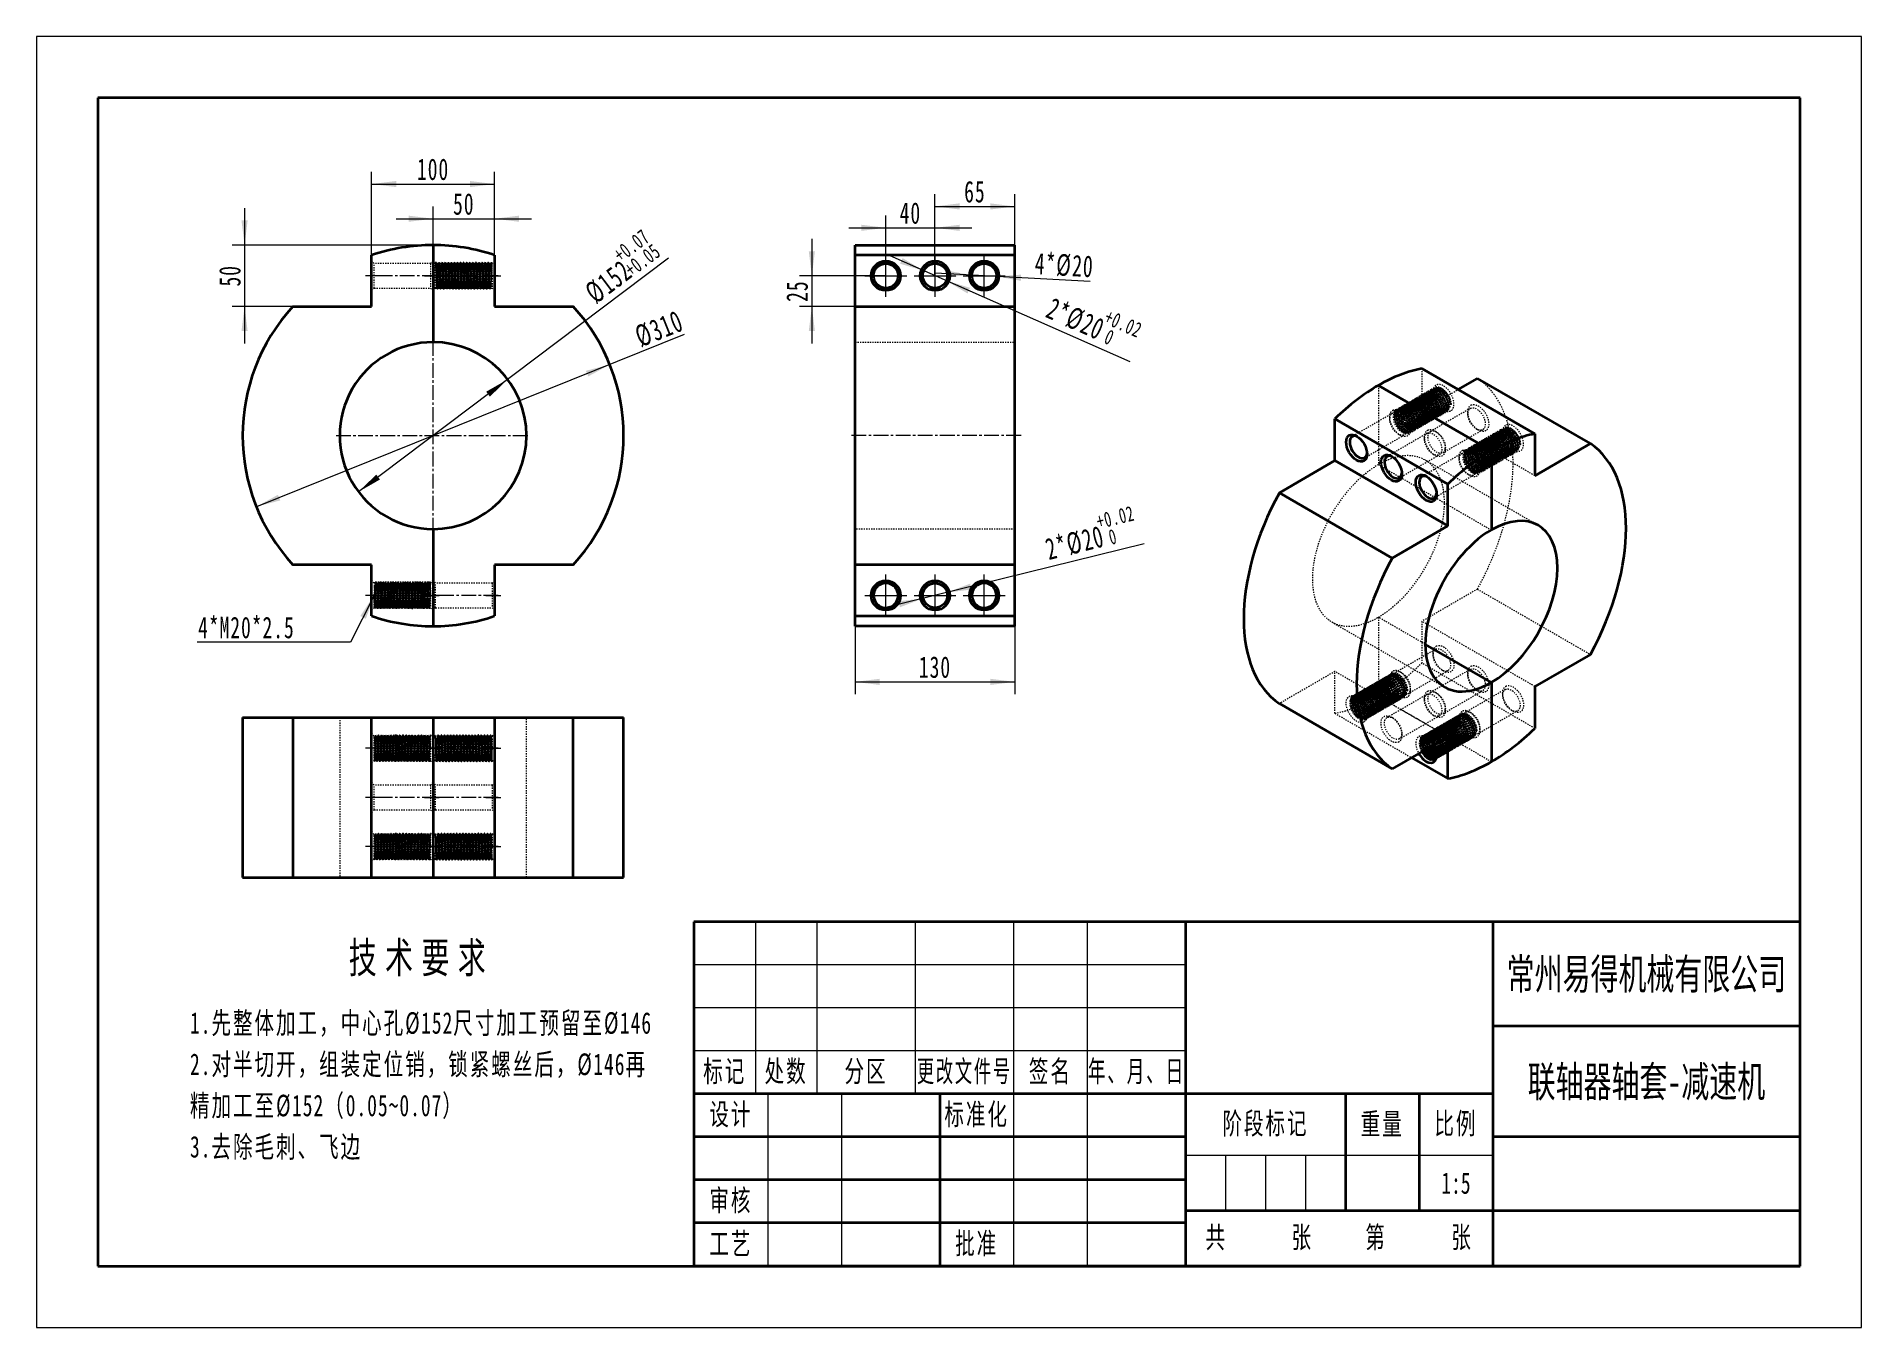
# Model space of a CAD drawing. Header units: millimetres. Extents: x -742 to 742, y -525 to 525.
import ezdxf
from ezdxf.enums import TextEntityAlignment as Align

# ---------------------------------------------------------------- set-up
doc = ezdxf.new("R2010")
doc.units = ezdxf.units.MM
doc.linetypes.add('点画线', pattern=[18, 12, -2, 2, -2])
doc.linetypes.add('虚线', pattern=[2, 1, -1])
doc.layers.get('0').update_dxf_attribs({"lineweight": 35})
for name, color, linetype, lineweight in [('中心线层', 1, '点画线', 18), ('尺寸线层', 3, 'Continuous', 18), ('粗实线层', 7, 'Continuous', 35), ('细实线层', 7, 'Continuous', 18), ('虚线层', 6, '虚线', 18)]:
    doc.layers.add(name, color=color, linetype=linetype, lineweight=lineweight)
doc.styles.add('TitleStyle', font='', dxfattribs={"width": 0.667})
doc.styles.add('标准', font='', dxfattribs={"width": 0.667})
doc.styles.get('TitleStyle').set_extended_font_data('宋体')
doc.styles.get('标准').set_extended_font_data('宋体')
doc.dimstyles.new('标准', dxfattribs={"dimscale": 5, "dimtxt": 3.5, "dimasz": 4, "dimexe": 2, "dimexo": 0, "dimtad": 1, "dimdsep": 46, "dimtxsty": '标准', "dimblk": '_CAXARROW', "dimcen": 0, "dimdle": 6, "dimazin": 2, "dimtfac": 0.707107, "dimtdec": 3, "dimtmove": 2, "dimatfit": 3, "dimfxl": 1, "dimfrac": 2, "dimtolj": 1, "dimarcsym": 0})

msp = doc.modelspace()

# ---------------------------------------------------------------- blocks, each defined once
blk = doc.blocks.new('*X2')
at = {"layer": '粗实线层'}
for p, q in [((-138.5, 95), (-138.5, -95)), ((138.5, 95), (-138.5, 95)), ((138.5, -95), (138.5, 95)), ((-138.5, -95), (138.5, -95))]:
    blk.add_line(p, q, dxfattribs=at)
at = {"layer": '细实线层'}
for p, q in [((148.5, 105), (-148.5, 105)), ((-148.5, 105), (-148.5, -105)), ((148.5, -105), (148.5, 105)), ((-148.5, -105), (148.5, -105))]:
    blk.add_line(p, q, dxfattribs=at)
blk = doc.blocks.new('*X3')
at = {"layer": '粗实线层'}
for p, q in [((0, 56), (-180, 56)), ((-180, 56), (-180, 0)), ((-100, 56), (-100, 0)), ((-50, 56), (-50, 0)), ((0, 0), (0, 56)), ((0, 39), (-50, 39)), ((-50, 28), (-180, 28)), ((-140, 28), (-140, 0)), ((-74, 28), (-74, 9)), ((-62, 28), (-62, 9)), ((-100, 21), (-180, 21)), ((0, 21), (-50, 21)), ((-100, 14), (-180, 14)), ((0, 9), (-100, 9)), ((-100, 7), (-180, 7)), ((0, 0), (-180, 0))]:
    blk.add_line(p, q, dxfattribs=at)
at = {"layer": '细实线层'}
for p, q in [((-170, 56), (-170, 28)), ((-160, 56), (-160, 28)), ((-144, 56), (-144, 28)), ((-128, 56), (-128, 0)), ((-116, 56), (-116, 0)), ((-100, 49), (-180, 49)), ((-100, 42), (-180, 42)), ((-100, 35), (-180, 35)), ((-168, 28), (-168, 0)), ((-156, 28), (-156, 0)), ((-50, 18), (-100, 18)), ((-93.5, 18), (-93.5, 9)), ((-87, 18), (-87, 9)), ((-80.5, 18), (-80.5, 9))]:
    blk.add_line(p, q, dxfattribs=at)
at = {"layer": '尺寸线层', "char_height": 3.5, "attachment_point": 5, "line_spacing_factor": 1.15057, "style": '标准'}
for s, insert, width in [('\\T1.1;标记', (-175, 31.5), 18), ('\\T1.1;处数', (-165, 31.5), 18), ('\\T1.1;分区', (-152, 31.5), 30), ('\\T1.1;{\\W0.589113;更改文件号}', (-136, 31.5), 30), ('\\T1.1;签名', (-122, 31.5), 22), ('\\T1.1;{\\W0.602058;年、月、日}', (-108, 31.5), 30), ('\\T1.1;设计', (-174, 24.5), 22), ('\\T1.1;标准化', (-134, 24.5), 22), ('\\T1.1;阶段标记', (-87, 23), 50), ('\\T1.1;重量', (-68, 23), 22), ('\\T1.1;比例', (-56, 23), 22), ('\\T1.1;审核', (-174, 10.5), 22), ('\\T1.1;批准', (-134, 3.5), 22), ('\\T1.1;共', (-95, 4.5), 8), ('\\T1.1;张', (-81, 4.5), 8), ('\\T1.1;第', (-69, 4.5), 8), ('\\T1.1;张', (-55, 4.5), 8), ('\\T1.1;工艺', (-174, 3.5), 22)]:
    blk.add_mtext(s, dxfattribs=dict(at, insert=insert, width=width))
at = {"layer": '尺寸线层', "style": '标准'}
for tag, height, width, p in [('标记C', 3.65, 0.661301, (-175, 52.5)), ('处数C', 3.65, 0.661301, (-165, 52.5)), ('分区C', 3.65, 0.667, (-152, 52.5)), ('更改文件号C', 3.65, 0.495546, (-136, 52.5)), ('更改签名C', 3.65, 0.445051, (-122, 52.5)), ('更改日期C', 3.65, 0.606888, (-108, 52.5)), ('单位名称', 5.22, 0.667, (-25, 47.5)), ('标记B', 3.65, 0.661301, (-175, 45.5)), ('处数B', 3.65, 0.661301, (-165, 45.5)), ('分区B', 3.65, 0.667, (-152, 45.5)), ('更改文件号B', 3.65, 0.495546, (-136, 45.5)), ('更改签名B', 3.65, 0.445051, (-122, 45.5)), ('更改日期B', 3.65, 0.606888, (-108, 45.5)), ('材料名称', 5.22, 0.667, (-75, 42)), ('标记A', 3.65, 0.661301, (-175, 38.5)), ('处数A', 3.65, 0.661301, (-165, 38.5)), ('分区A', 3.65, 0.667, (-152, 38.5)), ('更改文件号A', 3.65, 0.495546, (-136, 38.5)), ('更改签名A', 3.65, 0.445051, (-122, 38.5)), ('更改日期A', 3.65, 0.606888, (-108, 38.5)), ('图纸名称', 5.22, 0.667, (-25, 30)), ('设计', 3.65, 0.667, (-162, 24.5)), ('设计日期', 3.65, 0.667, (-148, 24.5)), ('标准化', 3.65, 0.667, (-122, 24.5)), ('标准化日期', 3.65, 0.551084, (-108, 24.5)), ('图纸编号', 5.22, 0.667, (-25, 15)), ('阶段标记S', 3.65, 0.222525, (-96.75, 13.5)), ('阶段标记A', 3.65, 0.222525, (-90.25, 13.5)), ('阶段标记B', 3.65, 0.222525, (-83.75, 13.5)), ('阶段标记C', 3.65, 0.222525, (-77.25, 13.5)), ('重量', 3.65, 0.667, (-68, 13.5)), ('图纸比例', 3.65, 0.507715, (-56, 13.5)), ('审核', 3.65, 0.667, (-162, 10.5)), ('审核日期', 3.65, 0.667, (-148, 10.5)), ('页数', 3.65, 0.667, (-88, 4.5)), ('页码', 3.65, 0.667, (-62, 4.5)), ('投影符号', 3.65, 0.667, (-25, 4.5)), ('工艺', 3.65, 0.667, (-162, 3.5)), ('工艺日期', 3.65, 0.667, (-148, 3.5)), ('批准', 3.65, 0.667, (-122, 3.5)), ('批准日期', 3.65, 0.667, (-108, 3.5))]:
    blk.add_attdef(tag, text='', height=height, dxfattribs=dict(at, width=width)).set_placement(p, align=Align.MIDDLE_CENTER)
blk = doc.blocks.new('*X5')
for p, q in [((-437.8, 155), (-437.8, 76)), ((-387.8, 146.7), (-387.8, 105)), ((-387.8, 105), (-323.8, 105)), ((-437.8, -76), (-437.8, -155)), ((-323.8, -105), (-387.8, -105)), ((-387.8, -105), (-387.8, -146.7))]:
    blk.add_line(p, q)
for radius, start, end in [(155, 71.1809, 89.9998), (155, 317.3577, 42.6424), (76, 270.0004, 89.9996), (155, 270.0002, 288.8191)]:
    blk.add_arc((-437.8, 0), radius, start, end)
at = {"layer": '虚线层', "color": 7}
for p, q in [((-435.8, 140), (-437.8, 142)), ((-435.8, 140), (-437.8, 142)), ((-435.8, 140), (-437.8, 142)), ((-434.9, 140), (-435.8, 140)), ((-435.8, 140), (-435.8, 138.8)), ((-435.8, 138.8), (-435.8, 138.7)), ((-435.8, 120), (-435.8, 138.7)), ((-435.2, 135.9), (-435.8, 136.5)), ((-435.2, 135.9), (-435.8, 136.5)), ((-435.2, 135.9), (-435.8, 135.9)), ((-435.2, 135.9), (-435.8, 135.9)), ((-433.5, 140), (-434.9, 140)), ((-413.1, 140), (-434.9, 140)), ((-433.5, 140), (-434.9, 140)), ((-431, 140), (-432.3, 140)), ((-431, 140), (-432.3, 140)), ((-428.5, 140), (-429.9, 140)), ((-428.5, 140), (-429.9, 140)), ((-426, 140), (-427.4, 140)), ((-426, 140), (-427.4, 140)), ((-423.5, 140), (-424.9, 140)), ((-423.5, 140), (-424.9, 140)), ((-421, 140), (-422.4, 140)), ((-421, 140), (-422.4, 140)), ((-418.5, 140), (-419.9, 140)), ((-418.5, 140), (-419.9, 140)), ((-416, 140), (-417.4, 140)), ((-416, 140), (-417.4, 140)), ((-413.5, 140), (-414.9, 140)), ((-413.5, 140), (-414.9, 140)), ((-412.5, 140), (-413.1, 140)), ((-411, 140), (-412.5, 140)), ((-411, 140), (-412.4, 140)), ((-411, 140), (-412.4, 140)), ((-410, 140), (-411, 140)), ((-398.5, 140), (-410, 140)), ((-408.5, 140), (-409.9, 140)), ((-408.5, 140), (-409.9, 140)), ((-406, 140), (-407.3, 140)), ((-406, 140), (-407.3, 140)), ((-403.5, 140), (-404.9, 140)), ((-403.5, 140), (-404.9, 140)), ((-401, 140), (-402.4, 140)), ((-401, 140), (-402.4, 140)), ((-398.5, 140), (-399.8, 140)), ((-398.5, 140), (-399.8, 140)), ((-389.9, 140), (-398.5, 140)), ((-396, 140), (-397.4, 140)), ((-396, 140), (-397.4, 140)), ((-393.5, 140), (-394.9, 140)), ((-393.5, 140), (-394.9, 140)), ((-391, 140), (-392.4, 140)), ((-391, 140), (-392.4, 140)), ((-389.8, 140), (-389.9, 140)), ((-389.8, 140), (-389.9, 140)), ((-387.8, 142), (-389.8, 140)), ((-387.8, 142), (-389.8, 140)), ((-387.8, 142), (-389.8, 140)), ((-437.8, 118), (-435.8, 120)), ((-437.8, 118), (-435.8, 120)), ((-437.8, 118), (-435.8, 120)), ((-435.8, 120), (-434.8, 120)), ((-435.8, 120), (-427.1, 120)), ((-435.8, 120), (-434.8, 120)), ((-433.6, 120), (-432.3, 120)), ((-433.6, 120), (-432.3, 120)), ((-431.1, 120), (-429.8, 120)), ((-431.1, 120), (-429.8, 120)), ((-428.6, 120), (-427.3, 120)), ((-428.6, 120), (-427.3, 120)), ((-427.1, 120), (-426.1, 120)), ((-426.1, 120), (-424.8, 120)), ((-426.1, 120), (-424.6, 120)), ((-426.1, 120), (-424.8, 120)), ((-424.6, 120), (-424, 120)), ((-424, 120), (-397.3, 120)), ((-423.6, 120), (-422.3, 120)), ((-423.6, 120), (-422.3, 120)), ((-421.1, 120), (-419.8, 120)), ((-421.1, 120), (-419.8, 120)), ((-418.6, 120), (-417.3, 120)), ((-418.6, 120), (-417.3, 120)), ((-416.1, 120), (-414.8, 120)), ((-416.1, 120), (-414.8, 120)), ((-413.6, 120), (-412.3, 120)), ((-413.6, 120), (-412.3, 120)), ((-411.1, 120), (-409.8, 120)), ((-411.1, 120), (-409.8, 120)), ((-408.6, 120), (-407.3, 120)), ((-408.6, 120), (-407.3, 120)), ((-406.1, 120), (-404.8, 120)), ((-406.1, 120), (-404.8, 120)), ((-403.6, 120), (-402.3, 120)), ((-403.6, 120), (-402.3, 120)), ((-401.1, 120), (-399.8, 120)), ((-401.1, 120), (-399.8, 120)), ((-398.6, 120), (-397.3, 120)), ((-398.6, 120), (-397.3, 120)), ((-397.3, 120), (-397.3, 120)), ((-397.3, 120), (-396.1, 120)), ((-397.3, 120), (-397.3, 120)), ((-396.7, 119.1), (-396.7, 119.1)), ((-396.1, 120), (-394.8, 120)), ((-396.1, 120), (-389.8, 120)), ((-396.1, 120), (-394.8, 120)), ((-393.6, 120), (-392.3, 120)), ((-393.6, 120), (-392.3, 120)), ((-391.1, 120), (-389.8, 120)), ((-391.1, 120), (-389.8, 120)), ((-389.8, 130), (-390.4, 130)), ((-389.8, 130), (-390.4, 130)), ((-389.8, 130), (-389.8, 120)), ((-389.8, 120), (-387.8, 118)), ((-389.8, 120), (-387.8, 118)), ((-389.8, 120), (-387.8, 118)), ((-435.8, -120), (-437.8, -118)), ((-435.8, -120), (-437.8, -118)), ((-435.8, -120), (-437.8, -118)), ((-387.8, -118), (-389.8, -120)), ((-387.8, -118), (-389.8, -120)), ((-387.8, -118), (-389.8, -120)), ((-389.8, -120), (-435.8, -120)), ((-389.8, -120), (-435.8, -120)), ((-389.8, -120), (-435.8, -120)), ((-435.8, -130), (-435.8, -120)), ((-435.8, -140), (-435.8, -130)), ((-389.8, -120), (-389.8, -130)), ((-389.8, -130), (-389.8, -140)), ((-437.8, -142), (-435.8, -140)), ((-437.8, -142), (-435.8, -140)), ((-437.8, -142), (-435.8, -140)), ((-435.8, -140), (-389.8, -140)), ((-435.8, -140), (-389.8, -140)), ((-435.8, -140), (-389.8, -140)), ((-389.8, -140), (-387.8, -142)), ((-389.8, -140), (-387.8, -142)), ((-389.8, -140), (-387.8, -142))]:
    blk.add_line(p, q, dxfattribs=at)
for points in [[(-435.5, 141), (-435.8, 140.4)], [(-435.8, 140.4), (-435.8, 140.4), (-435.8, 140.3), (-435.8, 140), (-435.8, 139.9), (-435.8, 139.7), (-435.8, 139.2), (-435.8, 138.7)], [(-435.8, 138.7), (-435.8, 138.1), (-435.7, 137.3), (-435.7, 136.5), (-435.6, 136.1), (-435.6, 135.7), (-435.6, 134.7), (-435.5, 133.7), (-435.5, 133.1), (-435.5, 132.6), (-435.4, 131.5), (-435.4, 130.4), (-435.4, 129.8), (-435.3, 129.3), (-435.3, 128.1), (-435.3, 127.1), (-435.2, 126.5), (-435.2, 126), (-435.2, 125), (-435.1, 124.1), (-435.1, 123.6), (-435.1, 123.2), (-435, 122.4), (-435, 121.7), (-435, 121.4), (-434.9, 121.2), (-434.9, 120.7), (-434.9, 120.3), (-434.8, 120.2), (-434.8, 120.1), (-434.8, 120)], [(-435.8, 136.5), (-435.8, 137.3)], [(-434.8, 140), (-435.4, 141)], [(-435.1, 137.8), (-435.1, 137.8), (-435.1, 137.5), (-435.2, 137.1), (-435.2, 136.2), (-435.2, 135.9)], [(-434.9, 140), (-434.9, 139.9), (-434.9, 139.7), (-435, 139.4), (-435, 139), (-435.1, 138.5), (-435.1, 137.8)], [(-433.6, 120), (-433.6, 120.1), (-433.7, 120.2), (-433.7, 120.5), (-433.8, 120.9), (-433.8, 121.5), (-433.9, 122.1), (-433.9, 122.9), (-434, 123.7), (-434, 124.6), (-434, 125.6), (-434.1, 126.6), (-434.1, 127.7), (-434.2, 128.8), (-434.2, 129.9), (-434.3, 131.1), (-434.3, 132.2), (-434.4, 133.2), (-434.4, 134.3), (-434.4, 135.3), (-434.5, 136.2), (-434.5, 137.1), (-434.6, 137.8), (-434.6, 138.4), (-434.7, 139), (-434.7, 139.4), (-434.8, 139.7), (-434.8, 139.9), (-434.8, 140)], [(-434.1, 131.3), (-434, 132.3), (-434, 132.9), (-434, 133.4), (-433.9, 134.5), (-433.9, 135.4), (-433.9, 135.9), (-433.9, 136.3), (-433.8, 137.2), (-433.8, 137.9), (-433.7, 138.5), (-433.7, 139.1), (-433.6, 139.5), (-433.6, 139.8), (-433.5, 140), (-433.5, 140)], [(-433, 141), (-433.5, 140)], [(-433.5, 140), (-433.5, 140), (-433.5, 139.9), (-433.4, 139.7), (-433.4, 139.4), (-433.3, 138.9), (-433.3, 138.4), (-433.2, 137.7), (-433.2, 136.9), (-433.1, 136.1), (-433.1, 135.1), (-433, 134.2), (-433, 133.1), (-433, 132), (-432.9, 130.9), (-432.9, 129.8), (-432.8, 128.7), (-432.8, 127.6), (-432.7, 126.5), (-432.7, 125.5), (-432.6, 124.5), (-432.6, 123.6), (-432.6, 122.8), (-432.5, 122), (-432.5, 121.4), (-432.4, 120.9), (-432.4, 120.5), (-432.3, 120.2), (-432.3, 120), (-432.3, 120)], [(-433.5, 140), (-433.5, 140)], [(-432.3, 140), (-432.9, 141)], [(-432.6, 137.8), (-432.6, 137.5), (-432.7, 136.7), (-432.7, 135.8), (-432.8, 134.8), (-432.8, 133.8), (-432.8, 133.3), (-432.9, 132.8), (-432.9, 131.7), (-432.9, 131.3)], [(-432.4, 140), (-432.4, 139.9), (-432.5, 139.6), (-432.5, 139.2), (-432.6, 138.8), (-432.6, 138.5), (-432.6, 138.2), (-432.6, 137.8)], [(-432.3, 140), (-432.3, 140)], [(-432.3, 140), (-432.3, 140), (-432.3, 140)], [(-431.1, 120), (-431.1, 120), (-431.2, 120.1), (-431.2, 120.4), (-431.3, 120.7), (-431.3, 121.2), (-431.3, 121.8), (-431.4, 122.4), (-431.4, 123.3), (-431.5, 124.1), (-431.5, 125), (-431.6, 126.1), (-431.6, 127.1), (-431.7, 128.2), (-431.7, 129.4), (-431.7, 130.5), (-431.8, 131.6), (-431.8, 132.7), (-431.9, 133.7), (-431.9, 134.7), (-432, 135.7), (-432, 136.6), (-432.1, 137.4), (-432.1, 138.1), (-432.1, 138.7), (-432.2, 139.2), (-432.2, 139.6), (-432.3, 139.8), (-432.3, 140)], [(-432.3, 140), (-432.3, 140), (-432.3, 140)], [(-431.7, 128.7), (-431.6, 129.6), (-431.6, 130.7), (-431.6, 131.3), (-431.6, 131.8), (-431.5, 132.9), (-431.5, 134), (-431.4, 135), (-431.4, 135.9), (-431.3, 136.8), (-431.3, 137.6), (-431.2, 138.3), (-431.2, 138.8), (-431.2, 139.3), (-431.1, 139.7), (-431.1, 139.9)], [(-430.5, 141), (-431, 140)], [(-431, 140), (-431, 140)], [(-431, 140), (-431, 140), (-430.9, 139.8), (-430.9, 139.6), (-430.8, 139.1), (-430.8, 138.6), (-430.7, 138), (-430.7, 137.3), (-430.7, 136.5), (-430.6, 135.6), (-430.6, 134.6), (-430.5, 133.6), (-430.5, 132.5), (-430.4, 131.4), (-430.4, 130.3), (-430.3, 129.2), (-430.3, 128.1), (-430.3, 127), (-430.2, 125.9), (-430.2, 124.9), (-430.1, 124), (-430.1, 123.1), (-430, 122.3), (-430, 121.7), (-429.9, 121.1), (-429.9, 120.6), (-429.9, 120.3), (-429.8, 120.2), (-429.8, 120.1), (-429.8, 120)], [(-429.8, 140), (-430.4, 141)], [(-430.1, 137.8), (-430.2, 137.1), (-430.2, 136.3), (-430.3, 135.4), (-430.3, 134.9), (-430.3, 134.4), (-430.3, 133.3), (-430.4, 132.3), (-430.4, 131.3)], [(-429.9, 139.9), (-429.9, 139.8), (-430, 139.5), (-430, 139.1), (-430.1, 138.5), (-430.1, 137.9), (-430.1, 137.8)], [(-428.6, 120), (-428.6, 120), (-428.7, 120.2), (-428.7, 120.5), (-428.8, 120.9), (-428.8, 121.4), (-428.9, 122.1), (-428.9, 122.8), (-429, 123.6), (-429, 124.6), (-429, 125.5), (-429.1, 126.5), (-429.1, 127.7), (-429.2, 128.7), (-429.2, 129.8), (-429.3, 131), (-429.3, 132.1), (-429.4, 133.2), (-429.4, 134.2), (-429.4, 135.2), (-429.5, 136.1), (-429.5, 137), (-429.6, 137.7), (-429.6, 138.4), (-429.7, 139), (-429.7, 139.4), (-429.8, 139.7), (-429.8, 139.9), (-429.8, 140)], [(-429.2, 128.8), (-429.2, 129.1), (-429.1, 130.2), (-429.1, 131.3), (-429, 132.4), (-429, 133.5), (-428.9, 134.5), (-428.9, 135.5), (-428.9, 136.4), (-428.8, 137.2), (-428.8, 138), (-428.7, 138.6), (-428.7, 139.1), (-428.6, 139.5), (-428.6, 139.8), (-428.5, 140), (-428.5, 140)], [(-427.9, 141), (-428.5, 140)], [(-428.5, 140), (-428.5, 140), (-428.4, 139.9), (-428.4, 139.7), (-428.4, 139.4), (-428.3, 138.9), (-428.3, 138.3), (-428.2, 137.7), (-428.2, 136.9), (-428.1, 136), (-428.1, 135.1), (-428, 134.1), (-428, 133), (-428, 131.9), (-427.9, 130.9), (-427.9, 129.7), (-427.8, 128.6), (-427.8, 127.5), (-427.7, 126.4), (-427.7, 125.4), (-427.6, 124.4), (-427.6, 123.5), (-427.6, 122.7), (-427.5, 122.3), (-427.5, 122), (-427.5, 121.4), (-427.4, 120.9), (-427.4, 120.5), (-427.4, 120.4)], [(-427.3, 140), (-427.9, 141)], [(-427.6, 137.8), (-427.6, 137.5), (-427.7, 136.7), (-427.7, 135.9), (-427.8, 134.9), (-427.8, 133.9), (-427.9, 132.9), (-427.9, 131.7), (-427.9, 131.3)], [(-427.4, 140), (-427.4, 139.9), (-427.5, 139.6), (-427.5, 139.3), (-427.5, 138.8), (-427.6, 138.2), (-427.6, 137.8)], [(-426.2, 120.2), (-426.2, 120.3), (-426.2, 120.5), (-426.2, 120.7), (-426.3, 121.2), (-426.3, 121.7), (-426.4, 122.4), (-426.4, 123.2), (-426.5, 124.1), (-426.5, 125), (-426.6, 126), (-426.6, 127.1), (-426.7, 128.1), (-426.7, 129.3), (-426.7, 130.4), (-426.8, 131.5), (-426.8, 132.6), (-426.9, 133.7), (-426.9, 134.7), (-427, 135.7), (-427, 136.5), (-427.1, 137.3), (-427.1, 138.1), (-427.1, 138.7), (-427.2, 139.2), (-427.2, 139.6), (-427.3, 139.8), (-427.3, 140), (-427.3, 140)], [(-426.7, 128.7), (-426.6, 129.7), (-426.6, 130.8), (-426.6, 131.9), (-426.5, 133), (-426.5, 134.1), (-426.4, 135), (-426.4, 136), (-426.3, 136.9), (-426.3, 137.6), (-426.2, 138.3), (-426.2, 138.9), (-426.1, 139.3), (-426.1, 139.7), (-426.1, 139.9)], [(-425.5, 141), (-426, 140)], [(-426, 140), (-426, 140)], [(-426, 140), (-426, 140), (-425.9, 139.8), (-425.9, 139.5), (-425.8, 139.1), (-425.8, 138.6), (-425.7, 138), (-425.7, 137.2), (-425.7, 136.4), (-425.6, 135.5), (-425.6, 134.5), (-425.5, 133.5), (-425.5, 132.5), (-425.4, 131.3), (-425.4, 130.2), (-425.3, 129.1), (-425.3, 128), (-425.3, 126.9), (-425.2, 126.4), (-425.2, 125.9), (-425.2, 124.8), (-425.1, 123.9), (-425.1, 123.1), (-425, 122.3), (-425, 121.6), (-425, 121.3), (-424.9, 121.1), (-424.9, 120.6), (-424.9, 120.5)], [(-424.8, 140), (-425.4, 141)], [(-425.1, 137.8), (-425.2, 137.2), (-425.2, 136.3), (-425.2, 135.4), (-425.3, 134.5), (-425.3, 133.4), (-425.4, 132.3), (-425.4, 131.3), (-425.4, 131.2)], [(-424.9, 140), (-424.9, 139.8), (-425, 139.5), (-425, 139.1), (-425.1, 138.5), (-425.1, 137.9), (-425.1, 137.8)], [(-424.8, 140), (-424.9, 140)], [(-423.7, 120.5), (-423.8, 120.9), (-423.8, 121.1), (-423.8, 121.4), (-423.9, 122), (-423.9, 122.8), (-423.9, 123.2), (-423.9, 123.6), (-424, 124.5), (-424, 125.5), (-424.1, 126.5), (-424.1, 127.6), (-424.2, 128.7), (-424.2, 129.8), (-424.3, 130.9), (-424.3, 132), (-424.4, 133.1), (-424.4, 134.2), (-424.4, 135.2), (-424.5, 136.1), (-424.5, 136.9), (-424.6, 137.7), (-424.6, 138.4), (-424.7, 138.9), (-424.7, 139.4), (-424.8, 139.7), (-424.8, 139.9), (-424.8, 140)], [(-424.2, 128.7), (-424.2, 129.1), (-424.1, 130.3), (-424.1, 131.4), (-424, 132.5), (-424, 133.5), (-423.9, 134.6), (-423.9, 135.6), (-423.8, 136.4), (-423.8, 137.3), (-423.8, 138), (-423.7, 138.6), (-423.7, 139.1), (-423.6, 139.5), (-423.6, 139.8), (-423.5, 140), (-423.5, 140)], [(-423, 141), (-423.5, 140)], [(-423.5, 140), (-423.5, 140), (-423.4, 139.9), (-423.4, 139.7), (-423.4, 139.3), (-423.3, 138.9), (-423.3, 138.3), (-423.2, 137.6), (-423.2, 136.8), (-423.1, 135.9), (-423.1, 135), (-423, 134), (-423, 132.9), (-423, 131.9), (-422.9, 131.3), (-422.9, 130.8), (-422.9, 129.6), (-422.8, 128.5), (-422.8, 127.4), (-422.7, 126.3), (-422.7, 125.3), (-422.7, 124.8), (-422.6, 124.4), (-422.6, 123.5), (-422.6, 123.1)], [(-422.3, 140), (-422.9, 141)], [(-422.6, 137.8), (-422.6, 137.6), (-422.7, 136.8), (-422.7, 135.9), (-422.8, 135), (-422.8, 134), (-422.9, 132.9), (-422.9, 131.8), (-422.9, 131.2)], [(-422.4, 140), (-422.4, 139.9), (-422.5, 139.7), (-422.5, 139.3), (-422.5, 138.8), (-422.6, 138.3), (-422.6, 137.8)], [(-421.4, 123.1), (-421.5, 124), (-421.5, 124.5), (-421.5, 124.9), (-421.6, 125.9), (-421.6, 127), (-421.6, 127.5), (-421.6, 128.1), (-421.7, 129.2), (-421.7, 130.3), (-421.8, 131.4), (-421.8, 132.6), (-421.9, 133.6), (-421.9, 134.6), (-422, 135.6), (-422, 136.5), (-422.1, 137.3), (-422.1, 138), (-422.1, 138.6), (-422.2, 139.1), (-422.2, 139.6), (-422.3, 139.8), (-422.3, 140), (-422.3, 140)], [(-421.7, 128.8), (-421.6, 129.8), (-421.6, 130.9), (-421.5, 132), (-421.5, 133.1), (-421.5, 134.1), (-421.4, 135.1), (-421.4, 136.1), (-421.3, 136.9), (-421.3, 137.7), (-421.2, 138.4), (-421.2, 138.9), (-421.1, 139.4), (-421.1, 139.7), (-421.1, 139.9)], [(-420.4, 141), (-421, 140)], [(-421, 140), (-421, 140)], [(-421, 140), (-421, 140), (-420.9, 139.8), (-420.9, 139.5), (-420.8, 139.1), (-420.8, 138.6), (-420.7, 137.9), (-420.7, 137.2), (-420.7, 136.4), (-420.6, 135.9), (-420.6, 135.5), (-420.6, 134.5), (-420.5, 133.5), (-420.5, 132.4), (-420.4, 131.3), (-420.4, 130.2), (-420.4, 129.6), (-420.3, 129.1), (-420.3, 127.9), (-420.3, 127.5)], [(-419.8, 140), (-420.4, 141)], [(-420.1, 137.8), (-420.2, 137.2), (-420.2, 136.4), (-420.2, 135.5), (-420.3, 134.5), (-420.3, 133.5), (-420.4, 132.4), (-420.4, 131.3), (-420.4, 131.3)], [(-419.9, 140), (-419.9, 139.8), (-420, 139.5), (-420, 139.1), (-420.1, 138.6), (-420.1, 138), (-420.1, 137.8)], [(-419.8, 140), (-419.9, 140)], [(-419.1, 127.5), (-419.2, 128.6), (-419.2, 129.1), (-419.2, 129.7), (-419.3, 130.9), (-419.3, 132), (-419.3, 132.5), (-419.3, 133), (-419.4, 134.1), (-419.4, 135.1), (-419.5, 136), (-419.5, 136.9), (-419.6, 137.7), (-419.6, 138.3), (-419.7, 138.9), (-419.7, 139.4), (-419.8, 139.7), (-419.8, 139.9), (-419.8, 140)], [(-419.2, 128.8), (-419.2, 129.2), (-419.1, 130.3), (-419.1, 131.5), (-419, 132.6), (-419, 133.6), (-418.9, 134.7), (-418.9, 135.6), (-418.8, 136.5), (-418.8, 137.3), (-418.8, 138), (-418.7, 138.7), (-418.7, 139.2), (-418.6, 139.6), (-418.6, 139.8), (-418.5, 140), (-418.5, 140)], [(-417.9, 141), (-418.5, 140)], [(-418.5, 140), (-418.5, 140), (-418.4, 139.9), (-418.4, 139.6), (-418.4, 139.3), (-418.3, 139.1), (-418.3, 138.8), (-418.3, 138.2), (-418.2, 137.6), (-418.2, 136.8), (-418.1, 135.9), (-418.1, 135), (-418.1, 134.5), (-418, 134), (-418, 132.9), (-418, 132.5)], [(-418.1, 134.5), (-418, 134), (-418, 132.9), (-418, 132.5)], [(-417.3, 140), (-417.9, 141)], [(-417.6, 137.8), (-417.6, 137.6), (-417.7, 136.8), (-417.7, 136), (-417.8, 135), (-417.8, 134), (-417.9, 133), (-417.9, 131.9), (-417.9, 131.2)], [(-417.4, 140), (-417.4, 139.9), (-417.5, 139.7), (-417.5, 139.3), (-417.5, 138.9), (-417.6, 138.3), (-417.6, 137.8)], [(-416.8, 132.5), (-416.9, 133.5), (-416.9, 134.1), (-416.9, 134.5), (-417, 135.5), (-417, 136.4), (-417, 136.9), (-417, 137.2), (-417.1, 138), (-417.1, 138.6), (-417.2, 139.1), (-417.2, 139.5), (-417.3, 139.8), (-417.3, 140), (-417.3, 140)], [(-416.7, 128.7), (-416.6, 129.8), (-416.6, 130.9), (-416.5, 132), (-416.5, 133.2), (-416.5, 134.2), (-416.4, 135.2), (-416.4, 136.1), (-416.3, 137), (-416.3, 137.7), (-416.2, 138.4), (-416.2, 138.9), (-416.1, 139.4), (-416.1, 139.7), (-416.1, 139.9), (-416, 140)], [(-415.4, 141), (-416, 140)], [(-416, 140), (-416, 140)], [(-416, 140), (-416, 139.9), (-415.9, 139.8), (-415.9, 139.5), (-415.8, 139.1), (-415.8, 138.5), (-415.8, 138.2), (-415.7, 137.9), (-415.7, 137.1), (-415.7, 136.8)], [(-416, 140), (-416, 140), (-416, 140)], [(-415.7, 136.8), (-415.6, 136), (-415.6, 135.5), (-415.6, 135.1), (-415.5, 134), (-415.5, 133), (-415.5, 132.5), (-415.5, 131.9), (-415.4, 130.8), (-415.4, 129.7), (-415.3, 128.6), (-415.3, 127.4), (-415.2, 126.4), (-415.2, 125.4), (-415.1, 124.4), (-415.1, 123.5), (-415.1, 122.7), (-415, 122), (-415, 121.3), (-414.9, 120.8), (-414.9, 120.4), (-414.8, 120.2), (-414.8, 120), (-414.8, 120)], [(-414.8, 140), (-415.4, 141)], [(-414.9, 140), (-414.9, 139.8), (-415, 139.5), (-415, 139.1), (-415.1, 138.6), (-415.1, 138), (-415.2, 137.3), (-415.2, 136.4), (-415.2, 135.6), (-415.3, 134.6), (-415.3, 133.5), (-415.4, 132.5), (-415.4, 131.4), (-415.4, 131.2)], [(-414.8, 140), (-414.9, 140)], [(-414.8, 140), (-414.9, 140)], [(-414.5, 136.8), (-414.6, 137.6), (-414.6, 138), (-414.6, 138.3), (-414.7, 138.9), (-414.7, 139.3), (-414.7, 139.5), (-414.7, 139.7), (-414.8, 139.9), (-414.8, 140)], [(-413.6, 120), (-413.6, 120), (-413.7, 120.1), (-413.7, 120.3), (-413.7, 120.7), (-413.8, 121.1), (-413.8, 121.7), (-413.9, 122.4), (-413.9, 123.2), (-414, 124), (-414, 125), (-414.1, 126), (-414.1, 127), (-414.2, 128.1), (-414.2, 128.7), (-414.2, 129.2), (-414.2, 130.4), (-414.3, 131.5), (-414.3, 132.6), (-414.4, 133.7), (-414.4, 134.7), (-414.4, 135.2), (-414.5, 135.6), (-414.5, 136.5), (-414.5, 136.8)], [(-414.5, 136.5), (-414.5, 136.8)], [(-414.2, 128.8), (-414.2, 129.3), (-414.1, 130.4), (-414.1, 131.6), (-414, 132.6), (-414, 133.7), (-413.9, 134.7), (-413.9, 135.7), (-413.8, 136.6), (-413.8, 137.4), (-413.8, 138.1), (-413.7, 138.4), (-413.7, 138.7), (-413.7, 139.2), (-413.6, 139.6), (-413.6, 139.8)], [(-413, 140.8), (-413.6, 139.8)], [(-413.6, 139.8), (-413.6, 139.8), (-413.5, 140)], [(-413.6, 139.8), (-413.6, 139.8)], [(-413.5, 140), (-413.5, 140), (-413.5, 139.9), (-413.4, 139.9), (-413.4, 139.6), (-413.4, 139.5)], [(-413.4, 139.5), (-413.3, 139.1), (-413.3, 138.9), (-413.3, 138.6), (-413.2, 137.9), (-413.2, 137.2), (-413.2, 136.8), (-413.2, 136.4), (-413.1, 135.5), (-413.1, 134.5), (-413, 133.5), (-413, 132.4), (-412.9, 131.3), (-412.9, 130.2), (-412.8, 129.1), (-412.8, 128), (-412.8, 126.9), (-412.7, 125.8), (-412.7, 124.8), (-412.6, 123.9), (-412.6, 123), (-412.5, 122.3), (-412.5, 121.6), (-412.4, 121.1), (-412.4, 120.6), (-412.3, 120.3), (-412.3, 120.1), (-412.3, 120)], [(-413.4, 139.5), (-413.3, 139.1), (-413.3, 138.9), (-413.3, 138.6), (-413.2, 137.9), (-413.2, 137.8)], [(-413.2, 137.8), (-413.2, 137.2), (-413.2, 136.8), (-413.2, 136.4), (-413.1, 135.5)], [(-413, 140.9), (-413, 140.9)], [(-412.6, 137.9), (-412.6, 137.7), (-412.7, 136.9), (-412.7, 136.1), (-412.8, 135.1), (-412.8, 134.1), (-412.9, 133.1), (-412.9, 132), (-412.9, 131.3)], [(-412.4, 139.9), (-412.8, 140.6)], [(-412.4, 139.8), (-412.4, 139.7), (-412.5, 139.4), (-412.5, 138.9), (-412.6, 138.4), (-412.6, 137.9)], [(-412.2, 139.5), (-412.3, 139.8), (-412.3, 139.9), (-412.3, 140), (-412.4, 140)], [(-412.4, 140), (-412.4, 139.9), (-412.4, 139.9)], [(-412.4, 139.9), (-412.4, 139.9)], [(-411.1, 120), (-411.1, 120), (-411.2, 120.2), (-411.2, 120.5), (-411.3, 120.9), (-411.3, 121.4), (-411.4, 122), (-411.4, 122.8), (-411.4, 123.6), (-411.5, 124.4), (-411.5, 125.4), (-411.6, 126.5), (-411.6, 127.5), (-411.7, 128.7), (-411.7, 129.8), (-411.8, 130.9), (-411.8, 132), (-411.9, 133.1), (-411.9, 133.6), (-411.9, 134.1), (-411.9, 135.1), (-412, 136.1), (-412, 136.9), (-412.1, 137.7), (-412.1, 138.4), (-412.1, 138.6), (-412.2, 138.9), (-412.2, 139.4), (-412.2, 139.5)], [(-411.7, 128.8), (-411.6, 129.9), (-411.6, 131), (-411.5, 132.1), (-411.5, 133.2), (-411.5, 134.3), (-411.4, 134.8), (-411.4, 135.2), (-411.4, 136.2), (-411.3, 137), (-411.3, 137.8), (-411.2, 138.4), (-411.2, 139), (-411.2, 139.2), (-411.1, 139.4), (-411.1, 139.7), (-411.1, 139.8)], [(-411.1, 139.8), (-411, 140), (-411, 140)], [(-411, 140), (-411, 140), (-410.9, 139.9), (-410.9, 139.8)], [(-410.3, 140.7), (-410.9, 139.7)], [(-410.9, 139.8), (-410.9, 139.7), (-410.9, 139.5), (-410.9, 139.3), (-410.8, 138.8), (-410.8, 138.3), (-410.7, 137.6), (-410.7, 136.8), (-410.6, 135.9), (-410.6, 135), (-410.5, 134), (-410.5, 132.9), (-410.5, 131.9), (-410.4, 130.7), (-410.4, 129.6), (-410.3, 128.5), (-410.3, 127.4), (-410.2, 126.3), (-410.2, 125.3), (-410.1, 124.3), (-410.1, 123.4), (-410, 122.6), (-410, 121.9), (-410, 121.3), (-409.9, 120.8), (-409.9, 120.4), (-409.8, 120.2), (-409.8, 120)], [(-410.1, 137.9), (-410.1, 137.7), (-410.1, 137.3), (-410.2, 136.5), (-410.2, 135.6), (-410.3, 134.7), (-410.3, 133.6), (-410.4, 132.6), (-410.4, 131.5), (-410.4, 131.3)], [(-409.7, 139.6), (-410.3, 140.6)], [(-409.9, 139.8), (-410, 139.6), (-410, 139.4), (-410, 139.2), (-410.1, 138.6), (-410.1, 138), (-410.1, 137.9)], [(-409.9, 139.8), (-410, 139.6), (-410, 139.4)], [(-409.7, 139.6), (-409.8, 139.8), (-409.8, 140), (-409.8, 140), (-409.9, 140)], [(-408.6, 120), (-408.6, 120), (-408.7, 120.1), (-408.7, 120.3), (-408.7, 120.6), (-408.8, 121.1), (-408.8, 121.7), (-408.9, 122.3), (-408.9, 123.1), (-409, 124), (-409, 124.9), (-409.1, 125.9), (-409.1, 127), (-409.1, 128), (-409.2, 129.1), (-409.2, 130.3), (-409.3, 131.4), (-409.3, 132.5), (-409.4, 133.6), (-409.4, 134.6), (-409.5, 135.6), (-409.5, 136.5), (-409.6, 137.3), (-409.6, 137.7), (-409.6, 138), (-409.6, 138.6), (-409.7, 139.1), (-409.7, 139.5), (-409.7, 139.6)], [(-409.2, 128.7), (-409.2, 129.4), (-409.1, 129.9), (-409.1, 130.5), (-409.1, 131.6), (-409, 132.7), (-409, 133.8), (-408.9, 134.8), (-408.9, 135.7), (-408.9, 136.2), (-408.8, 136.6), (-408.8, 137.4), (-408.8, 137.7)], [(-408.8, 137.7), (-408.7, 138.4), (-408.7, 138.7), (-408.7, 138.9), (-408.6, 139.4), (-408.6, 139.7), (-408.6, 139.8), (-408.6, 139.9)], [(-407.9, 141), (-408.5, 140)], [(-408.5, 140), (-408.5, 140)], [(-408.5, 140), (-408.5, 140), (-408.4, 139.8), (-408.4, 139.5), (-408.3, 139.1), (-408.3, 138.6), (-408.2, 137.9), (-408.2, 137.2), (-408.2, 136.4), (-408.1, 135.4), (-408.1, 134.5), (-408, 133.4), (-408, 132.3), (-407.9, 131.2), (-407.9, 130.1), (-407.8, 129), (-407.8, 127.9), (-407.7, 126.8), (-407.7, 125.7), (-407.7, 124.8), (-407.6, 123.9), (-407.6, 123), (-407.5, 122.2), (-407.5, 121.6), (-407.4, 121), (-407.4, 120.6), (-407.3, 120.3), (-407.3, 120.1), (-407.3, 120)], [(-407.3, 140), (-407.9, 141)], [(-407.6, 137.7), (-407.7, 137), (-407.7, 136.5), (-407.7, 136.1), (-407.8, 135.2), (-407.8, 134.2), (-407.8, 133.7), (-407.8, 133.2), (-407.9, 132), (-407.9, 131.2)], [(-407.4, 140), (-407.4, 139.8), (-407.5, 139.5), (-407.5, 139.1), (-407.5, 138.9), (-407.6, 138.6), (-407.6, 138), (-407.6, 137.7)], [(-407.6, 138.6), (-407.6, 138), (-407.6, 137.7)], [(-407.4, 140), (-407.4, 139.8), (-407.5, 139.5)], [(-407.3, 140), (-407.3, 140)], [(-406.1, 120), (-406.1, 120), (-406.2, 120.2), (-406.2, 120.4), (-406.3, 120.8), (-406.3, 121.4), (-406.4, 122), (-406.4, 122.7), (-406.4, 123.5), (-406.5, 124.4), (-406.5, 125.4), (-406.6, 126.4), (-406.6, 127.4), (-406.7, 128.6), (-406.7, 129.7), (-406.8, 130.8), (-406.8, 131.9), (-406.8, 133), (-406.9, 134), (-406.9, 135.1), (-407, 136), (-407, 136.8), (-407.1, 137.6), (-407.1, 138.3), (-407.2, 138.9), (-407.2, 139.3), (-407.3, 139.7), (-407.3, 139.8), (-407.3, 139.9), (-407.3, 140)], [(-406.7, 128.7), (-406.7, 128.8), (-406.6, 130), (-406.6, 131.1), (-406.6, 131.6), (-406.5, 132.2), (-406.5, 133.3), (-406.5, 133.7)], [(-406.5, 133.7), (-406.4, 134.7), (-406.4, 135.2), (-406.4, 135.6), (-406.3, 136.6), (-406.3, 137.3), (-406.3, 137.7), (-406.3, 138.1), (-406.2, 138.7), (-406.2, 139.2), (-406.1, 139.6), (-406.1, 139.8), (-406, 140)], [(-405.5, 141), (-406, 140)], [(-406, 140), (-406, 140), (-405.9, 139.9), (-405.9, 139.6), (-405.9, 139.3), (-405.8, 138.8), (-405.8, 138.2), (-405.7, 137.5), (-405.7, 136.7), (-405.6, 135.9), (-405.6, 134.9), (-405.5, 133.9), (-405.5, 132.9), (-405.4, 131.8), (-405.4, 130.6), (-405.4, 129.5), (-405.3, 128.4), (-405.3, 127.3), (-405.2, 126.2), (-405.2, 125.2), (-405.1, 124.3), (-405.1, 123.4), (-405, 122.6), (-405, 121.9), (-405, 121.3), (-404.9, 120.8), (-404.9, 120.4), (-404.8, 120.1), (-404.8, 120)], [(-406, 140), (-406, 140), (-406, 140)], [(-404.8, 140), (-405.4, 141)], [(-405.3, 133.7), (-405.4, 132.6), (-405.4, 132.1), (-405.4, 131.6), (-405.4, 131.3)], [(-405.1, 137.8), (-405.1, 137.7), (-405.2, 136.9), (-405.2, 136), (-405.2, 135.6), (-405.3, 135.1), (-405.3, 134.1), (-405.3, 133.7)], [(-404.9, 140), (-404.9, 139.9), (-405, 139.7), (-405, 139.5), (-405, 139.4), (-405, 138.9), (-405.1, 138.3), (-405.1, 137.8)], [(-404.8, 140), (-404.9, 140)], [(-403.6, 120), (-403.6, 120), (-403.7, 120.1), (-403.7, 120.3), (-403.7, 120.6), (-403.8, 121.1), (-403.8, 121.6), (-403.9, 122.3), (-403.9, 123), (-404, 123.9), (-404, 124.8), (-404.1, 125.8), (-404.1, 126.9), (-404.1, 128), (-404.2, 129.1), (-404.2, 130.2), (-404.3, 131.3), (-404.3, 132.4), (-404.4, 133.5), (-404.4, 134.5), (-404.5, 135.5), (-404.5, 136.4), (-404.5, 137.2), (-404.6, 137.9), (-404.6, 138.6), (-404.7, 139.1), (-404.7, 139.5), (-404.8, 139.8), (-404.8, 140), (-404.8, 140)], [(-404.2, 128.7), (-404.1, 129.9), (-404.1, 130.4), (-404.1, 131), (-404, 132.1), (-404, 133.2), (-404, 133.7), (-404, 134.2), (-403.9, 135.2), (-403.9, 136.1), (-403.8, 137), (-403.8, 137.8), (-403.7, 138.4), (-403.7, 139), (-403.6, 139.4), (-403.6, 139.7), (-403.6, 139.9)], [(-402.9, 141), (-403.5, 140)], [(-403.5, 140), (-403.5, 140), (-403.5, 140)], [(-403.5, 140), (-403.5, 139.9), (-403.4, 139.8), (-403.4, 139.5), (-403.3, 139), (-403.3, 138.5), (-403.2, 137.9), (-403.2, 137.1), (-403.1, 136.3), (-403.1, 135.4), (-403.1, 134.4), (-403, 133.4), (-403, 132.3), (-402.9, 131.2), (-402.9, 130.1), (-402.8, 128.9), (-402.8, 127.8), (-402.7, 126.8), (-402.7, 125.7), (-402.7, 124.7), (-402.6, 123.8), (-402.6, 122.9), (-402.5, 122.2), (-402.5, 121.6), (-402.4, 121), (-402.4, 120.6), (-402.3, 120.3), (-402.3, 120.1), (-402.3, 120)], [(-402.3, 140), (-402.9, 141)], [(-402.6, 137.8), (-402.7, 137.3), (-402.7, 136.9), (-402.7, 136.5), (-402.7, 135.6), (-402.8, 134.6), (-402.8, 133.6), (-402.9, 132.5), (-402.9, 131.4), (-402.9, 131.3)], [(-402.4, 140), (-402.4, 139.8), (-402.5, 139.5), (-402.5, 139.1), (-402.6, 138.6), (-402.6, 138), (-402.6, 137.8)], [(-402.3, 140), (-402.4, 140)], [(-401.1, 120), (-401.1, 120), (-401.2, 120.2), (-401.2, 120.4), (-401.3, 120.8), (-401.3, 121.3), (-401.4, 121.9), (-401.4, 122.7), (-401.4, 123.4), (-401.5, 124.3), (-401.5, 125.3), (-401.6, 126.3), (-401.6, 127.4), (-401.7, 128.5), (-401.7, 129.6), (-401.8, 130.7), (-401.8, 131.9), (-401.8, 132.9), (-401.9, 134), (-401.9, 135), (-402, 135.9), (-402, 136.8), (-402.1, 137.6), (-402.1, 138.3), (-402.2, 138.8), (-402.2, 139.3), (-402.2, 139.7), (-402.3, 139.9), (-402.3, 140)], [(-401.7, 128.7), (-401.7, 128.8), (-401.7, 129.3), (-401.6, 130.5), (-401.6, 131.6), (-401.5, 132.7), (-401.5, 133.8), (-401.4, 134.8), (-401.4, 135.7), (-401.3, 136.6), (-401.3, 137.4), (-401.3, 138.1), (-401.2, 138.7), (-401.2, 139.2), (-401.1, 139.6), (-401.1, 139.8), (-401, 140)], [(-400.5, 141), (-401, 140)], [(-401, 140), (-401, 140), (-400.9, 139.9), (-400.9, 139.6), (-400.8, 139.3), (-400.8, 138.8), (-400.8, 138.2), (-400.7, 137.5), (-400.7, 136.7), (-400.6, 135.8), (-400.6, 134.9), (-400.5, 133.8), (-400.5, 132.8), (-400.4, 131.7), (-400.4, 130.6), (-400.4, 129.5), (-400.3, 128.4), (-400.3, 127.2), (-400.2, 126.2), (-400.2, 125.2), (-400.1, 124.2), (-400.1, 123.3), (-400, 122.5), (-400, 121.8), (-400, 121.2), (-399.9, 121), (-399.9, 120.8), (-399.9, 120.4), (-399.8, 120.1), (-399.8, 120.1)], [(-399.8, 140), (-400.4, 141)], [(-400.1, 137.8), (-400.1, 137.7), (-400.2, 136.9), (-400.2, 136.1), (-400.3, 135.2), (-400.3, 134.1), (-400.4, 133.1), (-400.4, 132.6), (-400.4, 132), (-400.4, 131.2)], [(-399.9, 140), (-399.9, 139.9), (-399.9, 139.7), (-400, 139.4), (-400, 138.9), (-400.1, 138.4), (-400.1, 137.8)], [(-398.6, 120), (-398.6, 120.1), (-398.7, 120.3), (-398.7, 120.6), (-398.8, 121), (-398.8, 121.6), (-398.9, 122.2), (-398.9, 123), (-399, 123.9), (-399, 124.8), (-399.1, 125.7), (-399.1, 126.8), (-399.1, 127.9), (-399.2, 129), (-399.2, 130.1), (-399.3, 131.3), (-399.3, 132.3), (-399.4, 133.5), (-399.4, 134.5), (-399.5, 135.4), (-399.5, 136.4), (-399.5, 137.2), (-399.6, 137.9), (-399.6, 138.6), (-399.7, 139.1), (-399.7, 139.5), (-399.8, 139.8), (-399.8, 140), (-399.8, 140)], [(-399.2, 128.7), (-399.2, 128.8), (-399.1, 129.9), (-399.1, 131), (-399, 132.2), (-399, 133.2), (-399, 134.3), (-398.9, 135.3), (-398.9, 136.2), (-398.8, 137), (-398.8, 137.8), (-398.7, 138.4), (-398.7, 139), (-398.6, 139.4), (-398.6, 139.7), (-398.5, 139.9)], [(-398, 141), (-398.5, 140)], [(-398.5, 140), (-398.5, 140), (-398.5, 140)], [(-398.5, 140), (-398.5, 139.9), (-398.4, 139.8), (-398.4, 139.4), (-398.3, 139), (-398.3, 138.5), (-398.2, 137.8), (-398.2, 137.1), (-398.1, 136.2), (-398.1, 135.3), (-398.1, 134.3), (-398, 133.3), (-398, 132.2), (-397.9, 131.1), (-397.9, 130), (-397.8, 128.8), (-397.8, 127.7), (-397.7, 126.7), (-397.7, 125.6), (-397.7, 124.6), (-397.6, 124.2), (-397.6, 123.7), (-397.6, 122.9), (-397.5, 122.1), (-397.5, 121.5), (-397.4, 121), (-397.4, 120.5), (-397.4, 120.4), (-397.3, 120.2), (-397.3, 120.1), (-397.3, 120)], [(-397.3, 140), (-397.9, 141)], [(-397.6, 137.8), (-397.6, 137.3), (-397.7, 136.6), (-397.7, 135.6), (-397.8, 134.7), (-397.8, 133.7), (-397.9, 132.6), (-397.9, 131.5), (-397.9, 131.3)], [(-397.4, 140), (-397.4, 139.8), (-397.5, 139.6), (-397.5, 139.2), (-397.6, 138.7), (-397.6, 138.1), (-397.6, 137.8)], [(-397.3, 140), (-397.4, 140)], [(-396.1, 120), (-396.2, 120.1), (-396.2, 120.3), (-396.2, 120.4), (-396.3, 120.8), (-396.3, 121.3), (-396.3, 121.6), (-396.3, 121.9), (-396.4, 122.6), (-396.4, 123.4), (-396.5, 124.3), (-396.5, 125.2), (-396.6, 126.2), (-396.6, 127.3), (-396.7, 128.4), (-396.7, 129.5), (-396.8, 130.6), (-396.8, 131.8), (-396.8, 132.9), (-396.9, 133.9), (-396.9, 134.9), (-397, 135.9), (-397, 136.7), (-397.1, 137.5), (-397.1, 138.2), (-397.2, 138.8), (-397.2, 139.3), (-397.2, 139.6), (-397.3, 139.9), (-397.3, 140)], [(-396.7, 128.8), (-396.7, 129.4), (-396.6, 130.5), (-396.6, 131.6), (-396.5, 132.7), (-396.5, 133.8), (-396.4, 134.8), (-396.4, 135.8), (-396.3, 136.7), (-396.3, 137.4), (-396.2, 138.1), (-396.2, 138.8), (-396.2, 139.2), (-396.1, 139.6), (-396.1, 139.9), (-396, 140)], [(-395.5, 141), (-396, 140)], [(-396, 140), (-396, 140)], [(-396, 140), (-396, 140), (-395.9, 139.9), (-395.9, 139.6), (-395.8, 139.2), (-395.8, 138.7), (-395.8, 138.1), (-395.7, 137.4), (-395.7, 136.6), (-395.6, 135.8), (-395.6, 134.8), (-395.5, 133.8), (-395.5, 132.7), (-395.4, 131.6), (-395.4, 130.5), (-395.4, 129.4), (-395.3, 128.8), (-395.3, 128.3), (-395.3, 127.1), (-395.2, 126.1), (-395.2, 125.1), (-395.1, 124.1), (-395.1, 123.3), (-395.1, 122.9), (-395, 122.5), (-395, 121.8), (-395, 121.6)], [(-394.8, 140), (-395.4, 141)], [(-395.1, 137.8), (-395.1, 137.8), (-395.2, 137), (-395.2, 136.1), (-395.3, 135.2), (-395.3, 134.2), (-395.3, 133.2), (-395.4, 132.1), (-395.4, 131.3)], [(-394.9, 140), (-394.9, 140), (-394.9, 139.9), (-394.9, 139.7), (-395, 139.4), (-395, 138.9), (-395.1, 138.4), (-395.1, 137.8)], [(-393.8, 121.6), (-393.9, 122.2), (-393.9, 122.6), (-393.9, 122.9), (-394, 123.8), (-394, 124.7), (-394, 125.2), (-394, 125.7), (-394.1, 126.8), (-394.1, 127.8), (-394.2, 128.9), (-394.2, 130.1), (-394.3, 131.2), (-394.3, 132.3), (-394.4, 133.4), (-394.4, 134.4), (-394.5, 135.4), (-394.5, 136.3), (-394.5, 137.1), (-394.6, 137.9), (-394.6, 138.5), (-394.7, 139), (-394.7, 139.5), (-394.8, 139.8), (-394.8, 139.9), (-394.8, 140)], [(-394.2, 128.8), (-394.2, 128.9), (-394.1, 130), (-394.1, 131.1), (-394, 132.3), (-394, 133.3), (-393.9, 134.3), (-393.9, 135.4), (-393.9, 136.3), (-393.8, 137.1), (-393.8, 137.8), (-393.7, 138.5), (-393.7, 139), (-393.6, 139.5), (-393.6, 139.8), (-393.5, 139.9), (-393.5, 140)], [(-393, 141), (-393.5, 140)], [(-393.5, 140), (-393.5, 140), (-393.5, 139.9), (-393.4, 139.7), (-393.4, 139.4), (-393.3, 139), (-393.3, 138.4), (-393.2, 137.8), (-393.2, 137), (-393.1, 136.2), (-393.1, 135.2), (-393.1, 134.3), (-393, 133.8), (-393, 133.2), (-393, 132.1), (-392.9, 131), (-392.9, 129.9), (-392.8, 128.8), (-392.8, 127.7), (-392.8, 127.1), (-392.7, 126.6), (-392.7, 125.5), (-392.7, 125.2)], [(-392.3, 140), (-392.9, 141)], [(-392.6, 137.8), (-392.6, 137.4), (-392.7, 136.6), (-392.7, 135.7), (-392.8, 134.8), (-392.8, 133.7), (-392.9, 132.6), (-392.9, 131.6), (-392.9, 131.2)], [(-392.4, 140), (-392.4, 139.8), (-392.5, 139.6), (-392.5, 139.2), (-392.6, 138.7), (-392.6, 138.1), (-392.6, 137.8)], [(-392.3, 140), (-392.4, 140)], [(-391.5, 125.2), (-391.6, 126.2), (-391.6, 126.7), (-391.6, 127.2), (-391.7, 128.4), (-391.7, 129.5), (-391.7, 130), (-391.7, 130.6), (-391.8, 131.7), (-391.8, 132.8), (-391.9, 133.8), (-391.9, 134.9), (-392, 135.8), (-392, 136.7), (-392.1, 137.5), (-392.1, 138.2), (-392.2, 138.8), (-392.2, 139.3), (-392.2, 139.6), (-392.3, 139.9), (-392.3, 140)], [(-391.7, 128.7), (-391.6, 129.5), (-391.6, 130.6), (-391.6, 131.7), (-391.5, 132.8), (-391.5, 133.9), (-391.4, 134.9), (-391.4, 135.8), (-391.3, 136.7), (-391.3, 137.5), (-391.2, 138.2), (-391.2, 138.8), (-391.2, 139.3), (-391.1, 139.6), (-391.1, 139.9), (-391, 140)], [(-390.5, 141), (-391, 140)], [(-391, 140), (-391, 140)], [(-391, 140), (-391, 140), (-390.9, 139.8), (-390.9, 139.6), (-390.8, 139.2), (-390.8, 138.7), (-390.8, 138.1), (-390.7, 137.8), (-390.7, 137.4), (-390.7, 136.6), (-390.6, 135.7), (-390.6, 134.7), (-390.5, 133.7), (-390.5, 132.6), (-390.5, 132.1), (-390.4, 131.6), (-390.4, 130.4), (-390.4, 130)], [(-389.8, 140), (-390.4, 141)], [(-390.1, 137.8), (-390.1, 137.8), (-390.2, 137), (-390.2, 136.2), (-390.2, 135.7), (-390.3, 135.3), (-390.3, 134.3), (-390.3, 133.2), (-390.4, 132.7), (-390.4, 132.2), (-390.4, 131.2)], [(-389.9, 139.9), (-389.9, 139.7), (-390, 139.6), (-390, 139.4), (-390, 139), (-390.1, 138.4), (-390.1, 138.1), (-390.1, 137.8)], [(-389.8, 139.9), (-389.8, 140)], [(-389.8, 130), (-389.8, 131.8), (-389.8, 133.5), (-389.8, 135.1), (-389.8, 136.6), (-389.8, 137.8), (-389.8, 138.8), (-389.8, 139.4), (-389.8, 139.8), (-389.8, 139.9)], [(-434.8, 120), (-434.2, 119)], [(-434.8, 120), (-434.8, 120), (-434.8, 120)], [(-434.7, 120), (-434.7, 120.1), (-434.7, 120.2), (-434.6, 120.5), (-434.6, 120.9), (-434.6, 121.1), (-434.5, 121.4), (-434.5, 122), (-434.5, 122.2)], [(-434.5, 122.2), (-434.5, 122.7), (-434.4, 123.1), (-434.4, 123.5), (-434.4, 124.4), (-434.3, 125.4), (-434.3, 125.9), (-434.3, 126.4), (-434.2, 127.5), (-434.2, 128.6), (-434.2, 128.7)], [(-434.2, 128.7), (-434.2, 129.1), (-434.1, 129.7), (-434.1, 130.9), (-434.1, 131.3)], [(-434.2, 129.1), (-434.1, 129.7), (-434.1, 130.9), (-434.1, 131.3)], [(-434.2, 119), (-433.6, 120)], [(-432.9, 131.3), (-433, 130.2), (-433, 129.6), (-433, 129.1), (-433.1, 127.9), (-433.1, 126.8), (-433.1, 126.3), (-433.1, 125.8), (-433.2, 124.8), (-433.2, 123.9), (-433.3, 123), (-433.3, 122.3), (-433.4, 121.6), (-433.4, 121.1), (-433.5, 120.6), (-433.5, 120.3), (-433.6, 120.1), (-433.6, 120)], [(-433.6, 120), (-433.6, 120), (-433.6, 120)], [(-432.3, 120), (-431.7, 119)], [(-432.3, 120), (-432.3, 120)], [(-432.2, 120), (-432.2, 120.1), (-432.2, 120.3), (-432.1, 120.5), (-432.1, 120.6), (-432.1, 121.1), (-432, 121.7), (-432, 122.2)], [(-432, 122.2), (-432, 122.4), (-431.9, 123.1), (-431.9, 124), (-431.9, 124.5), (-431.8, 124.9), (-431.8, 125.9), (-431.8, 126.3)], [(-431.8, 126.3), (-431.7, 127.4), (-431.7, 127.9), (-431.7, 128.5), (-431.7, 128.7)], [(-431.7, 119), (-431.1, 120)], [(-430.6, 126.3), (-430.7, 125.3), (-430.7, 124.8), (-430.7, 124.4), (-430.8, 123.5), (-430.8, 122.7), (-430.8, 122.3), (-430.8, 122), (-430.9, 121.3), (-430.9, 120.8), (-431, 120.4), (-431, 120.2), (-431.1, 120)], [(-430.4, 131.3), (-430.4, 131.2), (-430.5, 130), (-430.5, 128.9), (-430.5, 128.4), (-430.6, 127.8), (-430.6, 126.7), (-430.6, 126.3)], [(-429.8, 120), (-429.2, 119)], [(-429.8, 120), (-429.8, 120)], [(-429.7, 120), (-429.7, 120.2), (-429.6, 120.5), (-429.6, 120.9), (-429.6, 121.1), (-429.5, 121.4), (-429.5, 122), (-429.5, 122.3)], [(-429.5, 122.3), (-429.4, 123.1), (-429.4, 123.5), (-429.4, 123.9), (-429.3, 124.8), (-429.3, 125.8), (-429.3, 126.3), (-429.3, 126.9), (-429.2, 128), (-429.2, 128.8)], [(-429.2, 119), (-428.6, 120)], [(-428.6, 120), (-428.6, 120)], [(-428.3, 122.3), (-428.4, 121.6), (-428.4, 121.3), (-428.4, 121.1), (-428.5, 120.6), (-428.5, 120.3), (-428.5, 120.2), (-428.5, 120.1)], [(-427.9, 131.3), (-428, 130.6), (-428, 130.1), (-428, 129.5), (-428, 128.4), (-428.1, 127.3), (-428.1, 126.3), (-428.2, 125.2), (-428.2, 124.3), (-428.2, 123.8), (-428.3, 123.4), (-428.3, 122.6), (-428.3, 122.3)], [(-427.4, 120.4), (-426.8, 119.4)], [(-427.4, 120.4), (-427.3, 120.2), (-427.3, 120), (-427.3, 120), (-427.3, 120)], [(-427.2, 120.2), (-427.1, 120.4), (-427.1, 120.6), (-427.1, 120.8), (-427, 121.4), (-427, 122), (-427, 122.1)], [(-427, 122.1), (-427, 122.3), (-427, 122.7), (-426.9, 123.5), (-426.9, 124.4), (-426.8, 125.3), (-426.8, 126.4), (-426.7, 127.4), (-426.7, 128.5), (-426.7, 128.7)], [(-426.8, 119.3), (-426.2, 120.3)], [(-426.1, 120), (-426.1, 120), (-426.2, 120.1), (-426.2, 120.2)], [(-426, 120.2), (-426.1, 120), (-426.1, 120)], [(-425.4, 131.2), (-425.5, 130.1), (-425.5, 129), (-425.6, 127.9), (-425.6, 126.8), (-425.7, 125.8), (-425.7, 125.3), (-425.7, 124.8), (-425.7, 123.8), (-425.8, 123), (-425.8, 122.2), (-425.9, 121.6), (-425.9, 121), (-425.9, 120.8), (-426, 120.6), (-426, 120.3), (-426, 120.2)], [(-424.9, 120.5), (-424.8, 120.2), (-424.8, 120.1), (-424.8, 120), (-424.8, 120)], [(-424.7, 120.2), (-424.7, 120.3), (-424.6, 120.6), (-424.6, 121.1), (-424.5, 121.7), (-424.5, 122.1)], [(-424.7, 120.1), (-424.7, 120.1)], [(-424.7, 120.1), (-424.3, 119.4)], [(-424.7, 120), (-424.7, 120.1), (-424.7, 120.1)], [(-424.5, 122.1), (-424.5, 122.3), (-424.4, 123.1), (-424.4, 123.9), (-424.3, 124.9), (-424.3, 125.9), (-424.3, 126.9), (-424.2, 128.1), (-424.2, 128.7)], [(-424.1, 119.2), (-423.5, 120.2)], [(-424.1, 119.1), (-424.1, 119.1)], [(-423.6, 120), (-423.6, 120), (-423.6, 120.1), (-423.7, 120.1), (-423.7, 120.4), (-423.7, 120.5)], [(-423.5, 120.2), (-423.5, 120.2), (-423.6, 120)], [(-422.9, 131.2), (-422.9, 130.7), (-423, 129.6), (-423, 128.5), (-423.1, 127.4), (-423.1, 126.3), (-423.2, 125.3), (-423.2, 124.3), (-423.3, 123.4), (-423.3, 122.6), (-423.4, 121.9), (-423.4, 121.6), (-423.4, 121.3), (-423.4, 120.8), (-423.5, 120.4), (-423.5, 120.2)], [(-423.5, 120.2), (-423.5, 120.2)], [(-422.7, 124.8), (-422.6, 124.4), (-422.6, 123.5), (-422.6, 123.1)], [(-422.6, 123.1), (-422.5, 122.4), (-422.5, 122), (-422.5, 121.7), (-422.4, 121.1), (-422.4, 120.7), (-422.4, 120.5), (-422.4, 120.3), (-422.3, 120.1), (-422.3, 120)], [(-422.3, 120), (-421.7, 119)], [(-422.3, 120), (-422.3, 120)], [(-422.2, 120), (-422.2, 120.2), (-422.1, 120.5), (-422.1, 120.9), (-422, 121.4), (-422, 122), (-422, 122.7), (-421.9, 123.6), (-421.9, 124.5), (-421.8, 125.4), (-421.8, 126.5), (-421.7, 127.5), (-421.7, 128.6), (-421.7, 128.8)], [(-421.7, 119), (-421.1, 120)], [(-421.1, 120), (-421.1, 120), (-421.2, 120.2), (-421.2, 120.5), (-421.3, 120.9), (-421.3, 121.5), (-421.3, 121.8), (-421.4, 122.1), (-421.4, 122.9), (-421.4, 123.1)], [(-420.4, 131.3), (-420.5, 130.2), (-420.5, 129.1), (-420.6, 128), (-420.6, 126.9), (-420.6, 125.8), (-420.7, 124.8), (-420.7, 123.9), (-420.8, 123), (-420.8, 122.3), (-420.9, 121.6), (-420.9, 121.1), (-421, 120.6), (-421, 120.3), (-421.1, 120.1), (-421.1, 120)], [(-421.1, 120), (-421.1, 120)], [(-420.3, 129.1), (-420.3, 127.9), (-420.3, 127.5)], [(-420.3, 127.5), (-420.2, 126.5), (-420.2, 125.9), (-420.2, 125.4), (-420.1, 124.4), (-420.1, 123.6), (-420.1, 123.1), (-420.1, 122.8), (-420, 122), (-420, 121.4), (-419.9, 120.9), (-419.9, 120.5), (-419.8, 120.2), (-419.8, 120), (-419.8, 120)], [(-419.8, 120), (-419.2, 119)], [(-419.7, 120), (-419.7, 120.1), (-419.7, 120.3), (-419.6, 120.7), (-419.6, 121.1), (-419.5, 121.7), (-419.5, 122.2)], [(-419.5, 122.2), (-419.5, 122.4), (-419.4, 123.2), (-419.4, 124), (-419.3, 125), (-419.3, 126), (-419.2, 127), (-419.2, 128.1), (-419.2, 128.8)], [(-419.2, 119), (-418.6, 120)], [(-418.6, 120), (-418.6, 120), (-418.7, 120.1), (-418.7, 120.3), (-418.8, 120.7), (-418.8, 120.9), (-418.8, 121.2), (-418.8, 121.8), (-418.9, 122.4), (-418.9, 123.2), (-419, 124.1), (-419, 125), (-419, 125.5), (-419.1, 126), (-419.1, 127.1), (-419.1, 127.5)], [(-417.9, 131.2), (-417.9, 130.8), (-418, 129.7), (-418, 128.5), (-418.1, 127.4), (-418.1, 126.4), (-418.2, 125.3), (-418.2, 124.4), (-418.3, 123.5), (-418.3, 122.7), (-418.3, 122), (-418.4, 121.4), (-418.4, 120.8), (-418.5, 120.4), (-418.5, 120.2), (-418.6, 120), (-418.6, 120)], [(-418, 132.5), (-417.9, 131.4), (-417.9, 130.8), (-417.9, 130.3), (-417.8, 129.1), (-417.8, 128), (-417.8, 127.5), (-417.8, 127), (-417.7, 125.9), (-417.7, 124.9), (-417.6, 124), (-417.6, 123.1), (-417.5, 122.3), (-417.5, 121.7), (-417.4, 121.1), (-417.4, 120.6), (-417.4, 120.3), (-417.3, 120.1), (-417.3, 120)], [(-417.3, 120), (-416.7, 119)], [(-417.3, 120), (-417.3, 120)], [(-417.2, 120), (-417.2, 120.2), (-417.1, 120.5), (-417.1, 120.9), (-417, 121.4), (-417, 122.1), (-417, 122.2)], [(-417, 122.2), (-416.9, 122.8), (-416.9, 123.6), (-416.9, 124.5), (-416.8, 125.5), (-416.8, 126.5), (-416.7, 127.6), (-416.7, 128.7), (-416.7, 128.7)], [(-416.1, 120), (-416.1, 120), (-416.2, 120.2), (-416.2, 120.5), (-416.3, 120.9), (-416.3, 121.4), (-416.4, 122), (-416.4, 122.8), (-416.5, 123.6), (-416.5, 124.1), (-416.5, 124.5), (-416.5, 125.5), (-416.6, 126.5), (-416.6, 127.6), (-416.7, 128.7), (-416.7, 129.8), (-416.7, 130.4), (-416.8, 130.9), (-416.8, 132.1), (-416.8, 132.5)], [(-416.7, 119), (-416.1, 120)], [(-416.1, 120), (-416.1, 120)], [(-415.4, 131.2), (-415.5, 130.2), (-415.5, 129.1), (-415.6, 128), (-415.6, 126.9), (-415.6, 125.9), (-415.7, 124.9), (-415.7, 123.9), (-415.8, 123.1), (-415.8, 122.3), (-415.9, 121.6), (-415.9, 121.1), (-416, 120.6), (-416, 120.3), (-416, 120.1)], [(-414.8, 120), (-414.2, 119)], [(-414.7, 120), (-414.7, 120.1), (-414.6, 120.3), (-414.6, 120.7), (-414.6, 121.2), (-414.5, 121.7), (-414.5, 122.2)], [(-414.5, 122.2), (-414.5, 122.4), (-414.4, 123.2), (-414.4, 124.1), (-414.3, 125), (-414.3, 126), (-414.2, 127.1), (-414.2, 128.2), (-414.2, 128.8)], [(-414.1, 119), (-413.6, 120)], [(-412.9, 131.3), (-412.9, 130.9), (-413, 129.8), (-413, 128.6), (-413.1, 127.5), (-413.1, 126.5), (-413.2, 125.4), (-413.2, 124.4), (-413.3, 123.6), (-413.3, 122.7), (-413.3, 122), (-413.4, 121.4), (-413.4, 120.9), (-413.5, 120.5), (-413.5, 120.2), (-413.6, 120), (-413.6, 120)], [(-412.3, 120), (-411.7, 119)], [(-412.3, 120), (-412.3, 120)], [(-412.2, 120), (-412.2, 120.2), (-412.1, 120.5), (-412.1, 120.9), (-412, 121.5), (-412, 122.1), (-412, 122.2)], [(-412, 122.2), (-411.9, 122.8), (-411.9, 123.7), (-411.9, 124.6), (-411.8, 125.5), (-411.8, 126.6), (-411.7, 127.7), (-411.7, 128.8), (-411.7, 128.8)], [(-411.7, 119), (-411.1, 120)], [(-411.1, 120), (-411.1, 120)], [(-410.4, 131.3), (-410.5, 130.3), (-410.5, 129.2), (-410.6, 128.1), (-410.6, 127), (-410.6, 126), (-410.7, 125), (-410.7, 124), (-410.8, 123.2), (-410.8, 122.4), (-410.9, 121.7), (-410.9, 121.1), (-411, 120.7), (-411, 120.3), (-411, 120.1)], [(-409.8, 120), (-409.2, 119)], [(-409.8, 120), (-409.8, 120), (-409.8, 120)], [(-409.7, 120), (-409.7, 120.1), (-409.6, 120.4), (-409.6, 120.7), (-409.6, 121.2), (-409.5, 121.8), (-409.5, 122.2)], [(-409.5, 122.2), (-409.5, 122.5), (-409.4, 123.3), (-409.4, 124.1), (-409.3, 125.1), (-409.3, 126.1), (-409.2, 127.1), (-409.2, 128.3), (-409.2, 128.7)], [(-409.2, 119), (-408.6, 120)], [(-407.9, 131.2), (-407.9, 130.9), (-408, 129.8), (-408, 128.7), (-408.1, 127.6), (-408.1, 126.5), (-408.2, 125.5), (-408.2, 124.5), (-408.3, 123.6), (-408.3, 122.8), (-408.3, 122.1), (-408.4, 121.4), (-408.4, 120.9), (-408.5, 120.5), (-408.5, 120.2), (-408.6, 120), (-408.6, 120)], [(-407.3, 120), (-406.7, 119)], [(-407.2, 120.1), (-407.2, 120.2), (-407.1, 120.5), (-407.1, 121), (-407, 121.5), (-407, 122.1), (-407, 122.2)], [(-407, 122.2), (-406.9, 122.9), (-406.9, 123.7), (-406.9, 124.6), (-406.8, 125.1), (-406.8, 125.6), (-406.8, 126.7), (-406.7, 127.7), (-406.7, 128.7)], [(-406.6, 119), (-406.1, 120)], [(-406.1, 120), (-406.1, 120)], [(-405.4, 131.3), (-405.5, 130.4), (-405.5, 129.3), (-405.5, 128.7), (-405.5, 128.2), (-405.6, 127.1), (-405.6, 126), (-405.7, 125), (-405.7, 124.1), (-405.8, 123.2), (-405.8, 122.4), (-405.9, 121.7), (-405.9, 121.2), (-406, 120.7), (-406, 120.3), (-406, 120.1)], [(-404.8, 120), (-404.8, 120)], [(-404.8, 120), (-404.2, 119)], [(-404.8, 120), (-404.8, 120), (-404.8, 120)], [(-404.7, 120), (-404.7, 120.1), (-404.6, 120.4), (-404.6, 120.8), (-404.6, 121.2), (-404.5, 121.5), (-404.5, 121.8), (-404.5, 122.2)], [(-404.5, 122.2), (-404.5, 122.5), (-404.4, 123.3), (-404.4, 124.2), (-404.3, 125.2), (-404.3, 126.2), (-404.3, 126.7), (-404.2, 127.2), (-404.2, 128.3), (-404.2, 128.7)], [(-404.2, 119), (-403.6, 120)], [(-403, 128.7), (-403.1, 127.7), (-403.1, 127.1), (-403.1, 126.6), (-403.2, 125.5), (-403.2, 124.6), (-403.2, 124.1), (-403.2, 123.7), (-403.3, 122.8), (-403.3, 122.1), (-403.4, 121.5), (-403.4, 120.9), (-403.5, 120.5), (-403.5, 120.2), (-403.6, 120), (-403.6, 120)], [(-402.9, 131.3), (-402.9, 130.9), (-403, 130.3), (-403, 129.2), (-403, 128.7)], [(-402.3, 120), (-401.7, 119)], [(-402.2, 120), (-402.2, 120.1), (-402.2, 120.3), (-402.1, 120.6), (-402.1, 121), (-402, 121.5), (-402, 122.2)], [(-402, 122.2), (-402, 122.2), (-402, 122.6), (-401.9, 122.9), (-401.9, 123.8), (-401.9, 124.1)], [(-401.9, 124.1), (-401.8, 125.1), (-401.8, 125.5), (-401.8, 126), (-401.7, 127.1), (-401.7, 128.2), (-401.7, 128.7)], [(-401.6, 119), (-401.1, 120.1)], [(-401.1, 120), (-401.1, 120)], [(-400.7, 124.1), (-400.8, 123.3), (-400.8, 122.9), (-400.8, 122.5), (-400.9, 121.8), (-400.9, 121.2), (-400.9, 120.9), (-400.9, 120.7), (-401, 120.4), (-401, 120.1)], [(-400.4, 131.2), (-400.4, 130.9), (-400.5, 129.8), (-400.5, 128.7), (-400.6, 127.5), (-400.6, 126.5), (-400.6, 126), (-400.7, 125.5), (-400.7, 124.5), (-400.7, 124.1)], [(-399.8, 120.1), (-399.2, 119.1)], [(-399.8, 120.1), (-399.8, 120.1)], [(-399.8, 120), (-399.8, 120)], [(-399.7, 120), (-399.7, 120.1), (-399.7, 120.3), (-399.6, 120.4), (-399.6, 120.8), (-399.6, 121)], [(-399.6, 121), (-399.5, 121.5), (-399.5, 121.8), (-399.5, 122.1), (-399.5, 122.2)], [(-399.5, 122.2), (-399.4, 122.9), (-399.4, 123.7), (-399.4, 124.1), (-399.4, 124.6), (-399.3, 125.6), (-399.3, 126.6), (-399.2, 127.7), (-399.2, 128.7)], [(-399.2, 119), (-398.6, 120)], [(-398.4, 121), (-398.5, 120.5), (-398.5, 120.4), (-398.5, 120.2), (-398.6, 120.1)], [(-398.6, 120), (-398.6, 120), (-398.6, 120)], [(-397.9, 131.3), (-398, 130.4), (-398, 129.2), (-398.1, 128.1), (-398.1, 127.6), (-398.1, 127.1), (-398.1, 126), (-398.2, 125), (-398.2, 124.1), (-398.3, 123.2), (-398.3, 122.4), (-398.3, 122.1), (-398.4, 121.7), (-398.4, 121.1), (-398.4, 121)], [(-397.3, 120), (-396.7, 119.1)], [(-397.3, 120), (-397.3, 120)], [(-397.2, 120), (-397.2, 120.1), (-397.2, 120.1), (-397.1, 120.4), (-397.1, 120.7), (-397.1, 121), (-397.1, 121.2), (-397, 121.8), (-397, 122.2)], [(-397, 122.2), (-397, 122.5), (-396.9, 123.3), (-396.9, 124.2), (-396.8, 125.1), (-396.8, 126.1), (-396.7, 127.2), (-396.7, 128.3), (-396.7, 128.8)], [(-396.7, 119.1), (-396.7, 119)], [(-396.7, 119.1), (-396.7, 119)], [(-396.5, 119.7), (-396, 120.6)], [(-396, 120.6), (-396, 120.5), (-396, 120.2), (-396, 120.1), (-396.1, 120)], [(-396.1, 120), (-396.1, 120), (-396.1, 120)], [(-396.1, 120), (-396.1, 120), (-396.1, 120)], [(-395.4, 131.3), (-395.4, 131), (-395.5, 129.8), (-395.5, 128.7), (-395.6, 127.6), (-395.6, 126.5), (-395.7, 125.5), (-395.7, 124.5), (-395.8, 123.6), (-395.8, 123.2), (-395.8, 122.8), (-395.8, 122.1), (-395.9, 121.4), (-395.9, 120.9), (-396, 120.6)], [(-395, 121.6), (-394.9, 121), (-394.9, 120.8), (-394.9, 120.6), (-394.8, 120.3), (-394.8, 120.1), (-394.8, 120), (-394.8, 120), (-394.8, 120)], [(-395, 121.6), (-394.9, 121), (-394.9, 120.8), (-394.9, 120.6), (-394.8, 120.3), (-394.8, 120.1), (-394.8, 120), (-394.8, 120), (-394.8, 120)], [(-394.8, 120), (-394.7, 120)], [(-394.7, 120), (-394.7, 120.1), (-394.7, 120.2), (-394.6, 120.5), (-394.6, 121), (-394.5, 121.5), (-394.5, 122.2), (-394.5, 122.2)], [(-394.7, 120), (-394.2, 119)], [(-394.5, 122.2), (-394.4, 122.9), (-394.4, 123.8), (-394.4, 124.7), (-394.3, 125.7), (-394.3, 126.7), (-394.2, 127.8), (-394.2, 128.8)], [(-394.1, 119), (-393.6, 120.1)], [(-393.6, 120), (-393.6, 120), (-393.7, 120.2), (-393.7, 120.4), (-393.7, 120.6), (-393.8, 120.8), (-393.8, 121.3), (-393.8, 121.6)], [(-392.9, 131.2), (-393, 130.5), (-393, 129.3), (-393, 128.2), (-393.1, 127.1), (-393.1, 126), (-393.2, 125), (-393.2, 124.1), (-393.3, 123.2), (-393.3, 122.5), (-393.4, 121.8), (-393.4, 121.2), (-393.5, 120.7), (-393.5, 120.5), (-393.5, 120.4), (-393.5, 120.1), (-393.6, 120)], [(-393.6, 120), (-393.6, 120)], [(-392.8, 127.1), (-392.7, 126.6), (-392.7, 125.5), (-392.7, 125.2)], [(-392.7, 125.2), (-392.6, 124.2), (-392.6, 123.8), (-392.6, 123.4), (-392.5, 122.6), (-392.5, 121.9), (-392.5, 121.5), (-392.5, 121.3), (-392.4, 120.8), (-392.4, 120.4), (-392.3, 120.1), (-392.3, 120)], [(-392.3, 120.1), (-391.7, 119)], [(-392.3, 120), (-392.3, 120)], [(-392.2, 120), (-392.2, 120.1), (-392.1, 120.4), (-392.1, 120.8), (-392.1, 121.2), (-392, 121.9), (-392, 122.2)], [(-392, 122.2), (-392, 122.6), (-391.9, 123.3), (-391.9, 124.2), (-391.8, 125.2), (-391.8, 126.2), (-391.7, 127.3), (-391.7, 128.4), (-391.7, 128.7)], [(-391.7, 119), (-391.1, 120)], [(-391.1, 120), (-391.1, 120), (-391.2, 120.1), (-391.2, 120.2), (-391.2, 120.3), (-391.2, 120.6), (-391.3, 121.1), (-391.3, 121.3), (-391.3, 121.6), (-391.4, 122.3), (-391.4, 123), (-391.4, 123.4), (-391.5, 123.9), (-391.5, 124.8), (-391.5, 125.2)], [(-390.4, 131.2), (-390.4, 131), (-390.5, 129.9), (-390.5, 129.4), (-390.5, 128.8), (-390.6, 127.7), (-390.6, 126.6), (-390.6, 126.1), (-390.7, 125.6), (-390.7, 124.6), (-390.7, 123.7), (-390.8, 123.3), (-390.8, 122.9), (-390.8, 122.1), (-390.9, 121.5), (-390.9, 121.2), (-390.9, 121), (-391, 120.5), (-391, 120.2), (-391, 120.1), (-391.1, 120.1), (-391.1, 120)]]:
    blk.add_lwpolyline(points, dxfattribs=at)
for points in [[(-435.7, 137.9), (-435.8, 137.4), (-435.8, 137), (-435.8, 136.5)], [(-435.6, 140.3), (-435.6, 139.8), (-435.7, 138.9), (-435.7, 137.9)], [(-435.5, 140.7), (-435.5, 140.7), (-435.5, 140.6), (-435.6, 140.4)], [(-435.6, 140.4), (-435.6, 140.4), (-435.6, 140.4), (-435.6, 140.3)], [(-435.4, 141), (-435.4, 141), (-435.4, 141), (-435.5, 141)], [(-433.2, 137.8), (-433.3, 136.1), (-433.4, 133.8), (-433.5, 131.4)], [(-425.5, 140.8), (-425.6, 140.4), (-425.7, 139.4), (-425.7, 137.8)], [(-415.1, 137.8), (-415.1, 138.4), (-415.2, 138.8), (-415.2, 139.2)], [(-415.1, 137.5), (-415.1, 137.6), (-415.1, 137.7), (-415.1, 137.8)], [(-412.8, 140.5), (-412.9, 141), (-412.9, 141.1), (-413, 140.9)], [(-413, 140.8), (-413, 140.8), (-413, 140.8), (-413, 140.8)], [(-410.5, 140.8), (-410.6, 140.4), (-410.7, 139.4), (-410.7, 137.9)], [(-410.4, 140.9), (-410.4, 141), (-410.5, 141), (-410.5, 140.8)], [(-410.3, 140.6), (-410.3, 140.6), (-410.3, 140.7), (-410.3, 140.7)], [(-410.3, 140.5), (-410.3, 140.5), (-410.3, 140.6), (-410.3, 140.6)], [(-408, 140.8), (-408.1, 140.4), (-408.1, 139.6), (-408.2, 138.5)], [(-408.2, 138.5), (-408.2, 138.3), (-408.2, 138.1), (-408.2, 137.9)], [(-407.9, 141), (-407.9, 141), (-407.9, 141), (-407.9, 141)], [(-407.8, 140.8), (-407.9, 140.9), (-407.9, 141), (-407.9, 141)], [(-405.7, 137.9), (-405.8, 136.8), (-405.8, 135.5), (-405.9, 134.1)], [(-405.7, 137.9), (-405.8, 136.8), (-405.8, 135.5), (-405.9, 134.1)], [(-398, 140.8), (-398, 140.6), (-398.1, 140.1), (-398.1, 139.5)], [(-393, 141), (-393.1, 140.7), (-393.1, 139.6), (-393.2, 137.8)], [(-431.2, 126), (-431.3, 124.5), (-431.3, 123.2), (-431.4, 122.1)], [(-429.2, 119), (-429.2, 119), (-429.2, 119.1), (-429.3, 119.2)], [(-428.9, 121.5), (-429, 120), (-429.1, 119.1), (-429.2, 119)], [(-429.2, 119), (-429.2, 119), (-429.2, 119), (-429.2, 119)], [(-429.2, 119), (-429.2, 119), (-429.2, 119), (-429.2, 119)], [(-428.9, 121.5), (-429, 120.4), (-429, 119.6), (-429.1, 119.2)], [(-428.9, 122.1), (-428.9, 121.9), (-428.9, 121.7), (-428.9, 121.5)], [(-426.8, 119.4), (-426.8, 119.4), (-426.8, 119.5), (-426.8, 119.5)], [(-426.8, 119.3), (-426.8, 119.3), (-426.8, 119.4), (-426.8, 119.4)], [(-426.6, 119.2), (-426.6, 119), (-426.7, 119), (-426.7, 119.1)], [(-426.4, 122.1), (-426.4, 120.6), (-426.5, 119.6), (-426.6, 119.2)], [(-424.1, 119.1), (-424.2, 118.9), (-424.2, 119), (-424.3, 119.5)], [(-418.9, 122.1), (-419, 120.5), (-419, 119.4), (-419.1, 119.1)], [(-409.1, 119.2), (-409.1, 119.1), (-409.1, 119), (-409.2, 119)], [(-403.6, 128.6), (-403.7, 126.2), (-403.8, 123.9), (-403.9, 122.2)], [(-401.6, 119), (-401.7, 119), (-401.7, 119), (-401.7, 119)], [(-401.4, 122.1), (-401.4, 120.7), (-401.5, 119.7), (-401.6, 119.3)], [(-401.3, 123.5), (-401.3, 123), (-401.3, 122.6), (-401.4, 122.1)], [(-399, 120), (-399.1, 119.3), (-399.1, 118.9), (-399.2, 119)], [(-399, 120), (-399.1, 119.3), (-399.1, 118.9), (-399.2, 119)], [(-399.2, 119), (-399.2, 119.1), (-399.2, 119.1), (-399.2, 119.1)], [(-398.9, 122.1), (-398.9, 121.3), (-399, 120.6), (-399, 120)], [(-396.5, 119.7), (-396.6, 119.2), (-396.6, 118.9), (-396.7, 119)], [(-394.2, 119), (-394.2, 119), (-394.3, 119.6), (-394.4, 120.7)]]:
    blk.add_open_spline(points, degree=3, dxfattribs=at)
for points, knots in [([(-434.2, 119), (-434.3, 119.1), (-434.3, 119.5), (-434.5, 121.4), (-434.6, 123.5), (-434.7, 128.4), (-434.8, 131.2), (-435, 136.2), (-435.1, 138.4), (-435.3, 140.5), (-435.3, 140.9), (-435.4, 141)], [0, 0, 0, 0, 911.296406, 911.296406, 2547.168283, 2547.168283, 4183.040159, 4183.040159, 5818.912036, 5818.912036, 6860.865942, 6860.865942, 6860.865942, 6860.865942]), ([(-433, 141), (-433, 140.8), (-433.1, 139.8), (-433.2, 138.1), (-433.2, 138), (-433.2, 137.8)], [0, 0, 0, 0, 2979.054303, 2979.054303, 3228.726712, 3228.726712, 3228.726712, 3228.726712]), ([(-431.7, 119), (-431.7, 119.1), (-431.8, 119.2), (-431.9, 120), (-432, 121.6), (-432.2, 126), (-432.3, 128.7), (-432.4, 134), (-432.5, 136.5), (-432.7, 139.8), (-432.8, 140.8), (-432.9, 141)], [0, 0, 0, 0, 444.947492, 444.947492, 2072.322442, 2072.322442, 3699.697392, 3699.697392, 5327.072341, 5327.072341, 6804.517631, 6804.517631, 6804.517631, 6804.517631]), ([(-430.7, 137.9), (-430.8, 136.7), (-430.9, 135.3), (-431, 131.2), (-431.1, 128.4), (-431.2, 126)], [0, 0, 0, 0, 1227.761638, 1227.761638, 3197.560295, 3197.560295, 3197.560295, 3197.560295]), ([(-430.5, 141), (-430.5, 140.9), (-430.6, 140.4), (-430.7, 139.2), (-430.7, 138.6), (-430.7, 137.9)], [0, 0, 0, 0, 1971.292037, 1971.292037, 3214.165814, 3214.165814, 3214.165814, 3214.165814]), ([(-429.3, 119.2), (-429.3, 119.6), (-429.4, 120.6), (-429.6, 123.8), (-429.7, 126.3), (-429.9, 131.6), (-430, 134.3), (-430.1, 138.6), (-430.2, 140.2), (-430.4, 140.9), (-430.4, 141), (-430.4, 141)], [0, 0, 0, 0, 1309.094695, 1309.094695, 3016.191928, 3016.191928, 4723.289162, 4723.289162, 6430.386395, 6430.386395, 6825.592663, 6825.592663, 6825.592663, 6825.592663]), ([(-428.2, 137.9), (-428.3, 137.3), (-428.3, 136.6), (-428.4, 133.7), (-428.5, 130.9), (-428.7, 126), (-428.8, 123.8), (-428.9, 122.1)], [0, 0, 0, 0, 625.857426, 625.857426, 2602.594392, 2602.594392, 4352.118276, 4352.118276, 4352.118276, 4352.118276]), ([(-428, 140.8), (-428, 140.7), (-428, 140.7), (-428.1, 140.1), (-428.2, 139.1), (-428.2, 137.9)], [0, 0, 0, 0, 497.223536, 497.223536, 3198.890791, 3198.890791, 3198.890791, 3198.890791]), ([(-426.8, 119.5), (-426.8, 119.7), (-426.9, 120.1), (-427, 121.9), (-427.1, 124.1), (-427.3, 129.1), (-427.4, 131.9), (-427.6, 136.8), (-427.7, 138.8), (-427.8, 140.5), (-427.9, 140.9), (-427.9, 141)], [0, 0, 0, 0, 585.392253, 585.392253, 2341.569013, 2341.569013, 4097.745773, 4097.745773, 5853.922533, 5853.922533, 6767.313099, 6767.313099, 6767.313099, 6767.313099]), ([(-425.7, 137.8), (-425.7, 137.8), (-425.7, 137.8), (-425.8, 135.9), (-425.9, 133.4), (-426.1, 128), (-426.2, 125.4), (-426.3, 122.9), (-426.4, 122.5), (-426.4, 122.1)], [0, 0, 0, 0, 19.334806, 19.334806, 2572.942274, 2572.942274, 5126.549742, 5126.549742, 5613.676681, 5613.676681, 5613.676681, 5613.676681]), ([(-424.3, 119.5), (-424.4, 120.4), (-424.5, 122.1), (-424.7, 126.7), (-424.8, 129.4), (-425, 134.7), (-425.1, 137.1), (-425.2, 140), (-425.3, 140.8), (-425.4, 141)], [0, 0, 0, 0, 1467.250521, 1467.250521, 2934.501042, 2934.501042, 4401.751562, 4401.751562, 5598.774967, 5598.774967, 5598.774967, 5598.774967]), ([(-423.2, 137.9), (-423.3, 136.5), (-423.4, 134.9), (-423.5, 130.5), (-423.6, 127.7), (-423.8, 124.1), (-423.8, 123), (-423.9, 122.1)], [0, 0, 0, 0, 1383.938815, 1383.938815, 3334.962589, 3334.962589, 4308.015907, 4308.015907, 4308.015907, 4308.015907]), ([(-423, 141), (-423, 140.8), (-423.1, 140.3), (-423.2, 138.9), (-423.2, 138.4), (-423.2, 137.9)], [0, 0, 0, 0, 2221.540538, 2221.540538, 3168.461266, 3168.461266, 3168.461266, 3168.461266]), ([(-422, 122.5), (-422.1, 124.4), (-422.2, 127), (-422.4, 132.3), (-422.5, 135), (-422.7, 139.1), (-422.8, 140.4), (-422.9, 140.9), (-422.9, 141), (-422.9, 141)], [0, 0, 0, 0, 1786.428357, 1786.428357, 3572.856713, 3572.856713, 5359.28507, 5359.28507, 5610.847175, 5610.847175, 5610.847175, 5610.847175]), ([(-420.7, 137.9), (-420.8, 137.1), (-420.8, 136.3), (-420.9, 133), (-421, 130.2), (-421.2, 125.5), (-421.3, 123.6), (-421.4, 122.1)], [0, 0, 0, 0, 793.21897, 793.21897, 2735.41012, 2735.41012, 4288.460464, 4288.460464, 4288.460464, 4288.460464]), ([(-420.4, 141), (-420.5, 140.9), (-420.5, 140.7), (-420.6, 139.8), (-420.7, 139), (-420.7, 137.9)], [0, 0, 0, 0, 1274.297706, 1274.297706, 3153.824268, 3153.824268, 3153.824268, 3153.824268]), ([(-419.7, 127.3), (-419.8, 129.8), (-419.9, 132.6), (-420.1, 137.4), (-420.2, 139.2), (-420.3, 140.7), (-420.4, 140.9), (-420.4, 141)], [0, 0, 0, 0, 1761.05875, 1761.05875, 3522.117499, 3522.117499, 4301.872701, 4301.872701, 4301.872701, 4301.872701]), ([(-418.2, 137.9), (-418.2, 137.7), (-418.3, 137.5), (-418.4, 135.3), (-418.5, 132.7), (-418.6, 127.3), (-418.7, 124.7), (-418.8, 122.5), (-418.9, 122.3), (-418.9, 122.1)], [0, 0, 0, 0, 250.424307, 250.424307, 2763.692228, 2763.692228, 5276.960148, 5276.960148, 5531.874868, 5531.874868, 5531.874868, 5531.874868]), ([(-417.9, 141), (-418, 141), (-418, 140.9), (-418.1, 140.6), (-418.1, 139.5), (-418.2, 137.9)], [0, 0, 0, 0, 293.717076, 293.717076, 3138.888107, 3138.888107, 3138.888107, 3138.888107]), ([(-417.4, 132.7), (-417.5, 135.3), (-417.6, 137.6), (-417.8, 140.2), (-417.8, 140.8), (-417.9, 141)], [0, 0, 0, 0, 1816.365305, 1816.365305, 3136.485915, 3136.485915, 3136.485915, 3136.485915]), ([(-415.7, 137.9), (-415.8, 136.4), (-415.9, 134.5), (-416.1, 129.8), (-416.2, 127), (-416.3, 123.7), (-416.3, 122.9), (-416.4, 122.1)], [0, 0, 0, 0, 1533.793545, 1533.793545, 3455.883578, 3455.883578, 4244.239487, 4244.239487, 4244.239487, 4244.239487]), ([(-415.5, 140.9), (-415.5, 140.6), (-415.6, 139.9), (-415.7, 138.6), (-415.7, 138.2), (-415.7, 137.9)], [0, 0, 0, 0, 2396.33377, 2396.33377, 3122.48705, 3122.48705, 3122.48705, 3122.48705]), ([(-415.1, 137.5), (-415.2, 139.5), (-415.3, 140.7), (-415.4, 141), (-415.4, 141), (-415.4, 141)], [0, 0, 0, 0, 3025.294243, 3025.294243, 3126.427131, 3126.427131, 3126.427131, 3126.427131]), ([(-415.3, 140.4), (-415.3, 140.7), (-415.4, 140.9), (-415.4, 141), (-415.4, 141), (-415.4, 141)], [0, 0, 0, 0, 2839.42293, 2839.42293, 3124.181059, 3124.181059, 3124.181059, 3124.181059]), ([(-414.2, 119), (-414.2, 119), (-414.2, 119.1), (-414.3, 119.5), (-414.4, 120.9), (-414.6, 125), (-414.7, 127.7), (-414.9, 133), (-415, 135.6), (-415.1, 137.5)], [0, 0, 0, 0, 239.745393, 239.745393, 1963.62593, 1963.62593, 3687.506467, 3687.506467, 5411.387005, 5411.387005, 5411.387005, 5411.387005]), ([(-413.2, 137.9), (-413.3, 137), (-413.3, 135.9), (-413.5, 132.3), (-413.6, 129.5), (-413.7, 125.1), (-413.8, 123.5), (-413.9, 122.1)], [0, 0, 0, 0, 951.001009, 951.001009, 2864.205259, 2864.205259, 4224.729917, 4224.729917, 4224.729917, 4224.729917]), ([(-413, 140.8), (-413, 140.6), (-413.1, 140.4), (-413.1, 139.6), (-413.2, 138.8), (-413.2, 137.9)], [0, 0, 0, 0, 1102.982415, 1102.982415, 3107.569413, 3107.569413, 3107.569413, 3107.569413]), ([(-411.7, 119), (-411.8, 119.2), (-411.9, 120), (-412, 122.9), (-412.1, 125.3), (-412.3, 130.5), (-412.4, 133.3), (-412.6, 137.9), (-412.7, 139.6), (-412.8, 140.5)], [0, 0, 0, 0, 1158.516643, 1158.516643, 2581.570837, 2581.570837, 4004.625031, 4004.625031, 5427.679225, 5427.679225, 5427.679225, 5427.679225]), ([(-410.7, 137.9), (-410.8, 137.5), (-410.8, 137.1), (-410.9, 134.6), (-411, 132), (-411.2, 126.7), (-411.3, 124.1), (-411.4, 122.2), (-411.4, 122.2), (-411.4, 122.2)], [0, 0, 0, 0, 468.604624, 468.604624, 2947.676673, 2947.676673, 5426.748722, 5426.748722, 5450.020046, 5450.020046, 5450.020046, 5450.020046]), ([(-409.2, 119), (-409.3, 119.1), (-409.3, 119.5), (-409.4, 121.2), (-409.5, 123.2), (-409.7, 128.1), (-409.8, 130.9), (-410, 135.9), (-410.1, 138.1), (-410.2, 139.9), (-410.3, 140.3), (-410.3, 140.5)], [0, 0, 0, 0, 878.962399, 878.962399, 2573.722753, 2573.722753, 4268.483107, 4268.483107, 5963.243461, 5963.243461, 6528.163579, 6528.163579, 6528.163579, 6528.163579]), ([(-408.2, 137.9), (-408.3, 136.2), (-408.4, 134), (-408.6, 129.1), (-408.7, 126.4), (-408.8, 123.4), (-408.8, 122.7), (-408.9, 122.1)], [0, 0, 0, 0, 1677.428968, 1677.428968, 3576.174746, 3576.174746, 4180.397827, 4180.397827, 4180.397827, 4180.397827]), ([(-406.7, 119), (-406.7, 119), (-406.7, 119.1), (-406.9, 119.8), (-407, 121.4), (-407.1, 125.7), (-407.2, 128.4), (-407.4, 133.7), (-407.5, 136.2), (-407.7, 139.4), (-407.8, 140.4), (-407.8, 140.8)], [0, 0, 0, 0, 371.878753, 371.878753, 1990.116586, 1990.116586, 3608.354418, 3608.354418, 5226.592251, 5226.592251, 6471.978131, 6471.978131, 6471.978131, 6471.978131]), ([(-405.9, 134.1), (-406, 131.6), (-406.1, 128.8), (-406.2, 124.7), (-406.3, 123.3), (-406.4, 122.1)], [0, 0, 0, 0, 1863.586525, 1863.586525, 3028.053624, 3028.053624, 3028.053624, 3028.053624]), ([(-405.5, 141), (-405.5, 140.9), (-405.6, 140.5), (-405.7, 139.3), (-405.7, 138.6), (-405.7, 137.9)], [0, 0, 0, 0, 1751.070842, 1751.070842, 3062.623419, 3062.623419, 3062.623419, 3062.623419]), ([(-405.5, 141), (-405.5, 140.9), (-405.6, 140.5), (-405.7, 139.3), (-405.7, 138.6), (-405.7, 137.9)], [0, 0, 0, 0, 1751.15568, 1751.15568, 3062.622436, 3062.622436, 3062.622436, 3062.622436]), ([(-404.2, 119), (-404.3, 119.2), (-404.4, 120.2), (-404.6, 123.5), (-404.7, 126), (-404.8, 131.3), (-404.9, 134), (-405.1, 138.4), (-405.2, 140), (-405.4, 140.8), (-405.4, 140.9), (-405.4, 141)], [0, 0, 0, 0, 1407.227193, 1407.227193, 2960.293988, 2960.293988, 4513.360783, 4513.360783, 6066.427577, 6066.427577, 6493.664611, 6493.664611, 6493.664611, 6493.664611]), ([(-403.2, 137.9), (-403.3, 137.4), (-403.3, 136.8), (-403.4, 134), (-403.5, 131.3), (-403.6, 128.6)], [0, 0, 0, 0, 656.28566, 656.28566, 3032.725839, 3032.725839, 3032.725839, 3032.725839]), ([(-403, 140.7), (-403, 140.7), (-403, 140.7), (-403.1, 140.2), (-403.2, 139.2), (-403.2, 137.9)], [0, 0, 0, 0, 161.114755, 161.114755, 3047.190119, 3047.190119, 3047.190119, 3047.190119]), ([(-401.7, 119), (-401.8, 119.1), (-401.8, 119.5), (-402, 121.6), (-402.1, 123.8), (-402.3, 128.8), (-402.4, 131.6), (-402.5, 136.5), (-402.6, 138.6), (-402.8, 140.5), (-402.8, 140.9), (-402.9, 141)], [0, 0, 0, 0, 974.582691, 974.582691, 2509.425342, 2509.425342, 4044.267993, 4044.267993, 5579.110644, 5579.110644, 6436.447782, 6436.447782, 6436.447782, 6436.447782]), ([(-400.7, 137.8), (-400.8, 136), (-400.9, 133.6), (-401.1, 128.4), (-401.2, 125.7), (-401.3, 123.5)], [0, 0, 0, 0, 1480.342725, 1480.342725, 3012.618218, 3012.618218, 3012.618218, 3012.618218]), ([(-400.5, 141), (-400.5, 140.8), (-400.6, 139.8), (-400.7, 138), (-400.7, 137.9), (-400.7, 137.8)], [0, 0, 0, 0, 2927.352544, 2927.352544, 3031.455861, 3031.455861, 3031.455861, 3031.455861]), ([(-399.2, 119.1), (-399.3, 119.2), (-399.3, 119.3), (-399.4, 120.2), (-399.5, 121.9), (-399.7, 126.3), (-399.8, 129.1), (-400, 134.3), (-400.1, 136.8), (-400.2, 139.9), (-400.3, 140.8), (-400.4, 141)], [0, 0, 0, 0, 297.815721, 297.815721, 1873.124674, 1873.124674, 3448.433627, 3448.433627, 5023.742579, 5023.742579, 6379.500479, 6379.500479, 6379.500479, 6379.500479]), ([(-398.2, 137.9), (-398.3, 136.6), (-398.4, 135.1), (-398.5, 130.9), (-398.6, 128.1), (-398.8, 124.3), (-398.8, 123.1), (-398.9, 122.1)], [0, 0, 0, 0, 1235.369904, 1235.369904, 3091.337979, 3091.337979, 4097.128132, 4097.128132, 4097.128132, 4097.128132]), ([(-398, 141), (-398, 140.9), (-398.1, 140.4), (-398.2, 139), (-398.2, 138.5), (-398.2, 137.9)], [0, 0, 0, 0, 1996.601817, 1996.601817, 3017.069045, 3017.069045, 3017.069045, 3017.069045]), ([(-396.7, 119), (-396.8, 119.2), (-396.9, 120.3), (-397.1, 124.1), (-397.2, 126.7), (-397.4, 132), (-397.5, 134.6), (-397.7, 138.8), (-397.8, 140.3), (-397.9, 140.9), (-397.9, 141), (-397.9, 141)], [0, 0, 0, 0, 1529.552647, 1529.552647, 3059.105295, 3059.105295, 4588.657942, 4588.657942, 6118.21059, 6118.21059, 6402.06768, 6402.06768, 6402.06768, 6402.06768]), ([(-395.7, 137.9), (-395.8, 137.2), (-395.8, 136.4), (-395.9, 133.3), (-396, 130.6), (-396.2, 125.7), (-396.3, 123.7), (-396.4, 122.1)], [0, 0, 0, 0, 670.480975, 670.480975, 2521.137456, 2521.137456, 4077.735634, 4077.735634, 4077.735634, 4077.735634]), ([(-395.5, 141), (-395.5, 140.9), (-395.5, 140.7), (-395.6, 139.9), (-395.7, 139), (-395.7, 137.9)], [0, 0, 0, 0, 1054.817251, 1054.817251, 3002.438857, 3002.438857, 3002.438857, 3002.438857]), ([(-394.4, 120.7), (-394.5, 122.1), (-394.6, 124.4), (-394.8, 129.5), (-394.9, 132.3), (-395.1, 137.1), (-395.2, 139), (-395.3, 140.6), (-395.4, 140.9), (-395.4, 141)], [0, 0, 0, 0, 1521.553495, 1521.553495, 3043.10699, 3043.10699, 4564.660485, 4564.660485, 5296.659664, 5296.659664, 5296.659664, 5296.659664]), ([(-393.2, 137.8), (-393.2, 137.7), (-393.2, 137.6), (-393.3, 135.6), (-393.4, 133), (-393.6, 127.7), (-393.7, 125), (-393.8, 122.7), (-393.9, 122.4), (-393.9, 122.1)], [0, 0, 0, 0, 132.479411, 132.479411, 2522.69442, 2522.69442, 4912.90943, 4912.90943, 5262.776613, 5262.776613, 5262.776613, 5262.776613]), ([(-392.1, 124.7), (-392.2, 127), (-392.3, 129.8), (-392.5, 135), (-392.6, 137.3), (-392.8, 140.1), (-392.8, 140.8), (-392.9, 141)], [0, 0, 0, 0, 1465.981896, 1465.981896, 2931.963792, 2931.963792, 4060.857019, 4060.857019, 4060.857019, 4060.857019]), ([(-390.7, 137.9), (-390.8, 136.5), (-390.9, 134.7), (-391, 130.2), (-391.1, 127.4), (-391.3, 123.9), (-391.3, 123), (-391.4, 122.1)], [0, 0, 0, 0, 1379.604849, 1379.604849, 3205.09981, 3205.09981, 4033.516893, 4033.516893, 4033.516893, 4033.516893]), ([(-390.5, 140.9), (-390.5, 140.7), (-390.6, 140.1), (-390.7, 138.7), (-390.7, 138.3), (-390.7, 137.9)], [0, 0, 0, 0, 2174.607304, 2174.607304, 2971.352226, 2971.352226, 2971.352226, 2971.352226]), ([(-389.8, 130), (-389.9, 132.7), (-390, 135.3), (-390.2, 139.3), (-390.3, 140.6), (-390.4, 140.9), (-390.4, 141), (-390.4, 141)], [0, 0, 0, 0, 1936.844227, 1936.844227, 3873.688455, 3873.688455, 4055.424908, 4055.424908, 4055.424908, 4055.424908]), ([(-433.9, 122.1), (-433.9, 120.8), (-434, 119.8), (-434.1, 119.3), (-434.1, 119.3), (-434.1, 119.3)], [0, 0, 0, 0, 2973.448943, 2973.448943, 3154.869056, 3154.869056, 3154.869056, 3154.869056]), ([(-433.5, 131.4), (-433.6, 128.7), (-433.7, 126), (-433.8, 123.2), (-433.8, 122.6), (-433.9, 122.1)], [0, 0, 0, 0, 2493.573837, 2493.573837, 3186.165657, 3186.165657, 3186.165657, 3186.165657]), ([(-431.4, 122.1), (-431.4, 121.4), (-431.4, 120.7), (-431.5, 119.8), (-431.6, 119.5), (-431.6, 119.3)], [0, 0, 0, 0, 1743.463379, 1743.463379, 3139.859684, 3139.859684, 3139.859684, 3139.859684]), ([(-423.9, 122.1), (-423.9, 121.2), (-424, 120.4), (-424, 119.7), (-424, 119.6), (-424.1, 119.5)], [0, 0, 0, 0, 2317.155669, 2317.155669, 3093.917693, 3093.917693, 3093.917693, 3093.917693]), ([(-421.7, 119), (-421.7, 119), (-421.7, 119), (-421.8, 119.3), (-421.9, 120.5), (-422, 122.5)], [0, 0, 0, 0, 95.746086, 95.746086, 3072.466958, 3072.466958, 3072.466958, 3072.466958]), ([(-421.4, 122.1), (-421.4, 121.8), (-421.4, 121.4), (-421.5, 120.1), (-421.6, 119.4), (-421.6, 119.1)], [0, 0, 0, 0, 711.550412, 711.550412, 3079.102879, 3079.102879, 3079.102879, 3079.102879]), ([(-419.2, 119), (-419.3, 119.2), (-419.3, 119.8), (-419.5, 122.4), (-419.6, 124.7), (-419.7, 127.3)], [0, 0, 0, 0, 1290.308425, 1290.308425, 3069.718763, 3069.718763, 3069.718763, 3069.718763]), ([(-416.7, 119), (-416.7, 119.1), (-416.8, 119.3), (-416.9, 120.7), (-417, 122.6), (-417.2, 127.4), (-417.3, 130.1), (-417.4, 132.7)], [0, 0, 0, 0, 755.838092, 755.838092, 2468.705881, 2468.705881, 4181.573669, 4181.573669, 4181.573669, 4181.573669]), ([(-416.4, 122.1), (-416.4, 121), (-416.5, 120.2), (-416.6, 119.3), (-416.6, 119.1), (-416.7, 119)], [0, 0, 0, 0, 1811.460885, 1811.460885, 3047.988739, 3047.988739, 3047.988739, 3047.988739]), ([(-413.9, 122.1), (-413.9, 121.6), (-413.9, 121.1), (-414, 119.7), (-414.1, 119.2), (-414.1, 119)], [0, 0, 0, 0, 901.070526, 901.070526, 3033.170683, 3033.170683, 3033.170683, 3033.170683]), ([(-411.4, 122.2), (-411.5, 120.3), (-411.6, 119.2), (-411.7, 119), (-411.7, 119), (-411.7, 119)], [0, 0, 0, 0, 3013.328078, 3013.328078, 3017.479269, 3017.479269, 3017.479269, 3017.479269]), ([(-408.9, 122.1), (-408.9, 120.9), (-409, 119.9), (-409.1, 119.3), (-409.1, 119.3), (-409.1, 119.2)], [0, 0, 0, 0, 2525.290344, 2525.290344, 3002.229859, 3002.229859, 3002.229859, 3002.229859]), ([(-406.4, 122.1), (-406.4, 121.4), (-406.4, 120.8), (-406.5, 119.9), (-406.6, 119.5), (-406.6, 119.3)], [0, 0, 0, 0, 1475.808459, 1475.808459, 2987.321531, 2987.321531, 2987.321531, 2987.321531]), ([(-403.9, 122.2), (-403.9, 122), (-403.9, 121.9), (-404, 120.6), (-404, 119.7), (-404.1, 119.3)], [0, 0, 0, 0, 297.857604, 297.857604, 2972.745685, 2972.745685, 2972.745685, 2972.745685]), ([(-396.4, 122.1), (-396.4, 121.8), (-396.4, 121.6), (-396.5, 120.6), (-396.5, 120.1), (-396.5, 119.7)], [0, 0, 0, 0, 789.976204, 789.976204, 2926.918353, 2926.918353, 2926.918353, 2926.918353]), ([(-393.9, 122.1), (-394, 120.6), (-394, 119.5), (-394.1, 119.1), (-394.1, 119.1), (-394.1, 119)], [0, 0, 0, 0, 2637.093124, 2637.093124, 2910.639548, 2910.639548, 2910.639548, 2910.639548]), ([(-391.7, 119), (-391.7, 119.1), (-391.8, 119.3), (-391.9, 120.6), (-392, 122.4), (-392.1, 124.7)], [0, 0, 0, 0, 775.028633, 775.028633, 2894.541676, 2894.541676, 2894.541676, 2894.541676]), ([(-391.4, 122.1), (-391.4, 121.1), (-391.5, 120.3), (-391.6, 119.3), (-391.6, 119.1), (-391.7, 119)], [0, 0, 0, 0, 1600.412793, 1600.412793, 2895.576583, 2895.576583, 2895.576583, 2895.576583])]:
    blk.add_open_spline(points, degree=3, knots=knots, dxfattribs=at)
blk = doc.blocks.new('*X6')
for p, q in [((-437.8, 155), (-437.8, 76)), ((-487.8, 105), (-487.8, 146.7)), ((-551.8, 105), (-487.8, 105)), ((-437.8, -76), (-437.8, -155)), ((-487.8, -105), (-551.8, -105)), ((-487.8, -146.7), (-487.8, -105))]:
    blk.add_line(p, q)
for radius, start, end in [(155, 89.9998, 108.8189), (155, 137.3578, 222.6425), (76, 89.9996, 270.0004), (155, 251.181, 270.0002)]:
    blk.add_arc((-437.8, 0), radius, start, end)
at = {"layer": '虚线层', "color": 7}
for p, q in [((-485.8, 140), (-487.8, 142)), ((-485.8, 140), (-487.8, 142)), ((-485.8, 140), (-487.8, 142)), ((-439.8, 140), (-485.8, 140)), ((-439.8, 140), (-485.8, 140)), ((-439.8, 140), (-485.8, 140)), ((-485.8, 120), (-485.8, 140)), ((-437.8, 142), (-439.8, 140)), ((-437.8, 142), (-439.8, 140)), ((-437.8, 142), (-439.8, 140)), ((-439.8, 140), (-439.8, 130)), ((-487.8, 118), (-485.8, 120)), ((-487.8, 118), (-485.8, 120)), ((-487.8, 118), (-485.8, 120)), ((-485.8, 120), (-439.8, 120)), ((-485.8, 120), (-439.8, 120)), ((-485.8, 120), (-439.8, 120)), ((-439.8, 130), (-439.8, 120)), ((-439.8, 120), (-437.8, 118)), ((-439.8, 120), (-437.8, 118)), ((-439.8, 120), (-437.8, 118)), ((-485.8, -120), (-487.8, -118)), ((-485.8, -120), (-487.8, -118)), ((-485.8, -120), (-487.8, -118)), ((-437.8, -118), (-439.8, -120)), ((-437.8, -118), (-439.8, -120)), ((-437.8, -118), (-439.8, -120)), ((-483.9, -119.3), (-485.8, -119.3)), ((-483.9, -119.3), (-485.8, -119.3)), ((-485.8, -119.3), (-485.8, -130)), ((-463.7, -120), (-485.8, -120)), ((-484.8, -123.7), (-485.8, -123.7)), ((-485.2, -124.1), (-485.8, -124.1)), ((-485.2, -124.1), (-485.8, -124.1)), ((-485.8, -140), (-485.8, -130)), ((-485.2, -124.1), (-484.8, -123.7)), ((-483.5, -120), (-484.8, -120)), ((-483.5, -120), (-484.8, -120)), ((-481.9, -119.3), (-483.9, -119.3)), ((-481.9, -119.3), (-483.9, -119.3)), ((-481, -120), (-482.3, -120)), ((-481, -120), (-482.3, -120)), ((-439.8, -119.3), (-481.9, -119.3)), ((-439.8, -119.3), (-481.9, -119.3)), ((-478.5, -120), (-479.8, -120)), ((-478.5, -120), (-479.8, -120)), ((-476, -120), (-477.3, -120)), ((-476, -120), (-477.3, -120)), ((-473.5, -120), (-474.8, -120)), ((-473.5, -120), (-474.8, -120)), ((-471, -120), (-472.3, -120)), ((-471, -120), (-472.3, -120)), ((-468.5, -120), (-469.8, -120)), ((-468.5, -120), (-469.8, -120)), ((-466, -120), (-467.3, -120)), ((-466, -120), (-467.3, -120)), ((-463.7, -120), (-464.8, -120)), ((-463.7, -120), (-464.8, -120)), ((-463.5, -120), (-463.7, -120)), ((-461.9, -120), (-463.7, -120)), ((-463.5, -120), (-463.7, -120)), ((-461.9, -120), (-462.3, -120)), ((-461.9, -120), (-462.3, -120)), ((-461, -120), (-461.9, -120)), ((-461.2, -120), (-461.9, -120)), ((-461.2, -120), (-461.9, -120)), ((-459.8, -120), (-461.2, -120)), ((-461, -120), (-461.2, -120)), ((-458.5, -120), (-459.8, -120)), ((-439.8, -120), (-459.8, -120)), ((-458.5, -120), (-459.8, -120)), ((-459.8, -120), (-459.8, -120)), ((-456, -120), (-457.3, -120)), ((-456, -120), (-457.3, -120)), ((-453.5, -120), (-454.8, -120)), ((-453.5, -120), (-454.8, -120)), ((-451, -120), (-452.3, -120)), ((-451, -120), (-452.3, -120)), ((-448.5, -120), (-449.8, -120)), ((-448.5, -120), (-449.8, -120)), ((-446, -120), (-447.3, -120)), ((-446, -120), (-447.3, -120)), ((-443.5, -120), (-444.8, -120)), ((-443.5, -120), (-444.8, -120)), ((-441, -120), (-442.3, -120)), ((-441, -120), (-442.3, -120)), ((-439.8, -130), (-440.8, -130)), ((-439.8, -130), (-439.8, -119.3)), ((-439.8, -120), (-439.8, -120)), ((-439.8, -130), (-439.8, -140)), ((-487.8, -142), (-485.8, -140)), ((-487.8, -142), (-485.8, -140)), ((-487.8, -142), (-485.8, -140)), ((-485.8, -140), (-484.8, -140)), ((-485.8, -140), (-477.3, -140)), ((-485.8, -140), (-484.8, -140)), ((-483.6, -140), (-482.3, -140)), ((-483.6, -140), (-482.3, -140)), ((-481.1, -140), (-479.8, -140)), ((-481.1, -140), (-479.8, -140)), ((-478.6, -140), (-477.3, -140)), ((-478.6, -140), (-477.3, -140)), ((-477.3, -140), (-475.9, -140)), ((-477.3, -140), (-477.3, -140)), ((-476.1, -140), (-475.2, -140)), ((-476.1, -140), (-475.9, -140)), ((-475.9, -140), (-475.2, -140)), ((-475.9, -140), (-475.2, -140)), ((-475.2, -140), (-474.8, -140)), ((-475.2, -140), (-473.4, -140)), ((-475.2, -140), (-474.8, -140)), ((-473.6, -140), (-473.4, -140)), ((-473.6, -140), (-473.4, -140)), ((-473.4, -140), (-472.3, -140)), ((-473.4, -140), (-447.3, -140)), ((-473.4, -140), (-472.3, -140)), ((-471.1, -140), (-469.8, -140)), ((-471.1, -140), (-469.8, -140)), ((-468.6, -140), (-467.3, -140)), ((-468.6, -140), (-467.3, -140)), ((-466.1, -140), (-464.8, -140)), ((-466.1, -140), (-464.8, -140)), ((-463.6, -140), (-462.3, -140)), ((-463.6, -140), (-462.3, -140)), ((-461.1, -140), (-459.8, -140)), ((-461.1, -140), (-459.8, -140)), ((-458.6, -140), (-457.3, -140)), ((-458.6, -140), (-457.3, -140)), ((-456.1, -140), (-454.8, -140)), ((-456.1, -140), (-454.8, -140)), ((-455.2, -140.7), (-453.2, -140.7)), ((-455.2, -140.7), (-453.2, -140.7)), ((-453.6, -140), (-452.3, -140)), ((-453.6, -140), (-452.3, -140)), ((-451.1, -140), (-449.8, -140)), ((-451.1, -140), (-449.8, -140)), ((-448.6, -140), (-447.3, -140)), ((-448.6, -140), (-447.3, -140)), ((-447.3, -140), (-447.3, -140)), ((-447.3, -140), (-446.1, -140)), ((-447.3, -140), (-447.3, -140)), ((-446.1, -140), (-444.8, -140)), ((-446.1, -140), (-439.8, -140)), ((-446.1, -140), (-444.8, -140)), ((-446.1, -140), (-445.7, -140.7)), ((-443.6, -140), (-442.3, -140)), ((-443.6, -140), (-442.3, -140)), ((-441.1, -140), (-439.8, -140)), ((-441.1, -140), (-439.8, -140)), ((-439.8, -140), (-437.8, -142)), ((-439.8, -140), (-437.8, -142)), ((-439.8, -140), (-437.8, -142))]:
    blk.add_line(p, q, dxfattribs=at)
for points in [[(-485.8, -121.3), (-485.8, -121.9), (-485.7, -122.6), (-485.7, -123.4), (-485.6, -123.9), (-485.6, -124.3), (-485.6, -125.3), (-485.5, -126.3), (-485.5, -126.8), (-485.5, -127.4), (-485.4, -128.5), (-485.4, -129.6), (-485.4, -130.2), (-485.4, -130.7), (-485.3, -131.9), (-485.3, -132.9), (-485.2, -133.5), (-485.2, -134), (-485.2, -135), (-485.1, -135.9), (-485.1, -136.4), (-485.1, -136.8), (-485, -137.6), (-485, -138.3), (-485, -138.6), (-484.9, -138.8), (-484.9, -139.3), (-484.9, -139.7), (-484.8, -139.8), (-484.8, -139.9), (-484.8, -140), (-484.8, -140)], [(-485.8, -130), (-485.8, -128.2)], [(-484.9, -120.1), (-484.9, -120.3), (-485, -120.6), (-485, -120.8), (-485, -121), (-485.1, -121.6), (-485.1, -122.2), (-485.2, -122.9), (-485.2, -123.8), (-485.2, -124.1)], [(-484.5, -119.3), (-484.9, -120.1)], [(-484.8, -120), (-484.8, -120), (-484.9, -120)], [(-483.6, -140), (-483.6, -140), (-483.7, -139.8), (-483.7, -139.5), (-483.8, -139), (-483.8, -138.5), (-483.9, -137.9), (-483.9, -137.1), (-483.9, -136.3), (-484, -135.4), (-484, -134.4), (-484.1, -133.4), (-484.1, -132.3), (-484.2, -131.2), (-484.2, -130.1), (-484.3, -128.9), (-484.3, -127.8), (-484.4, -126.8), (-484.4, -125.7), (-484.4, -124.7), (-484.5, -123.8), (-484.5, -122.9), (-484.6, -122.2), (-484.6, -121.6), (-484.7, -121), (-484.7, -120.6), (-484.8, -120.3), (-484.8, -120.1), (-484.8, -120)], [(-484.7, -140), (-484.7, -140), (-484.7, -139.9), (-484.7, -139.8), (-484.6, -139.5), (-484.6, -139.2), (-484.6, -138.9), (-484.5, -138.7), (-484.5, -138), (-484.5, -137.3), (-484.4, -136.9), (-484.4, -136.5), (-484.4, -135.6), (-484.3, -134.6), (-484.3, -134.1), (-484.3, -133.6), (-484.2, -132.5), (-484.2, -131.4), (-484.2, -131.1)], [(-484.2, -131.1), (-484.2, -130.9), (-484.1, -130.3), (-484.1, -129.2), (-484.1, -128.8)], [(-484.2, -130.9), (-484.1, -130.3), (-484.1, -129.2), (-484.1, -128.8)], [(-484.1, -128.8), (-484, -127.7), (-484, -127.1), (-484, -126.6), (-484, -125.8)], [(-484, -125.8), (-483.9, -125.5), (-483.9, -124.6), (-483.9, -123.7), (-483.8, -122.8), (-483.8, -122.1), (-483.7, -121.8), (-483.7, -121.5), (-483.7, -121.1)], [(-483.5, -120), (-483.9, -119.3)], [(-483.7, -121.1), (-483.7, -120.9), (-483.6, -120.5), (-483.6, -120.2), (-483.5, -120)], [(-483.5, -120), (-483.5, -120.1), (-483.4, -120.3), (-483.4, -120.6), (-483.3, -121.1), (-483.3, -121.6), (-483.2, -122.3), (-483.2, -123), (-483.1, -123.9), (-483.1, -124.8), (-483.1, -125.8), (-483, -126.9), (-483, -128), (-482.9, -129.1), (-482.9, -130.2), (-482.8, -131.3), (-482.8, -132.4), (-482.7, -133.5), (-482.7, -134.5), (-482.6, -135.5), (-482.6, -136.4), (-482.6, -137.2), (-482.5, -137.9), (-482.5, -138.6), (-482.4, -139.1), (-482.4, -139.5), (-482.3, -139.8), (-482.3, -140), (-482.3, -140)], [(-483.5, -120), (-483.5, -120), (-483.5, -120), (-483.5, -120)], [(-482.9, -128.8), (-483, -129.9), (-483, -130.4), (-483, -131), (-483.1, -132.1), (-483.1, -133.2), (-483.1, -134.2)], [(-482.9, -128.8), (-483, -129.9), (-483, -130.4), (-483, -131), (-483.1, -132.1), (-483.1, -133.2), (-483.1, -134.2)], [(-482.4, -120.1), (-482.5, -120.4), (-482.5, -120.8), (-482.5, -121.2), (-482.6, -121.8), (-482.6, -122.5), (-482.7, -123.3), (-482.7, -123.8), (-482.7, -124.2), (-482.8, -125.2), (-482.8, -126.2), (-482.9, -127.2), (-482.9, -128.3), (-482.9, -128.8)], [(-482, -119.3), (-482.4, -120)], [(-482.4, -120), (-482.4, -120)], [(-481.1, -140), (-481.2, -139.9), (-481.2, -139.6), (-481.2, -139.5), (-481.2, -139.3), (-481.3, -138.8), (-481.3, -138.2), (-481.4, -137.5), (-481.4, -136.7), (-481.5, -135.9), (-481.5, -134.9), (-481.6, -133.9), (-481.6, -132.9), (-481.6, -131.8), (-481.7, -130.6), (-481.7, -129.5), (-481.8, -128.4), (-481.8, -127.3), (-481.9, -126.2), (-481.9, -125.2), (-482, -124.3), (-482, -123.4), (-482.1, -122.6), (-482.1, -121.9), (-482.1, -121.3), (-482.2, -120.8), (-482.2, -120.4), (-482.3, -120.1), (-482.3, -120), (-482.3, -120)], [(-481.8, -133.7), (-481.7, -132.6), (-481.7, -132.1), (-481.7, -131.6), (-481.7, -131.1)], [(-481.8, -133.7), (-481.7, -132.6)], [(-481.7, -131.1), (-481.6, -130.4), (-481.6, -129.3), (-481.6, -128.2), (-481.5, -127.1), (-481.5, -126), (-481.5, -125.9)], [(-481.5, -125.9), (-481.4, -125.5), (-481.4, -125), (-481.4, -124.1), (-481.3, -123.2), (-481.3, -122.4), (-481.2, -121.7), (-481.2, -121.2), (-481.2, -121.1)], [(-481, -120), (-481.4, -119.3)], [(-481.2, -121.1), (-481.2, -120.9), (-481.2, -120.7), (-481.1, -120.3), (-481.1, -120.1), (-481, -120)], [(-481.1, -120.1), (-481, -120)], [(-481, -120), (-481, -120), (-480.9, -120.2), (-480.9, -120.4), (-480.8, -120.8), (-480.8, -121.3), (-480.8, -122), (-480.7, -122.7), (-480.7, -123.5), (-480.6, -124.4), (-480.6, -125.4), (-480.5, -126.4), (-480.5, -127.4), (-480.4, -128.6), (-480.4, -129.7), (-480.3, -130.8), (-480.3, -131.9), (-480.3, -133), (-480.2, -134), (-480.2, -135.1), (-480.1, -136), (-480.1, -136.8), (-480, -137.6), (-480, -138.3), (-479.9, -138.9), (-479.9, -139.3), (-479.9, -139.7), (-479.8, -139.9), (-479.8, -140), (-479.8, -140)], [(-480.4, -128.9), (-480.5, -130), (-480.5, -131.1), (-480.6, -132.2), (-480.6, -133.3), (-480.6, -133.7)], [(-480.6, -132.2), (-480.6, -133.3), (-480.6, -133.7)], [(-479.9, -120), (-479.9, -120.1), (-479.9, -120.2), (-480, -120.5), (-480, -121), (-480.1, -121.5), (-480.1, -122.1), (-480.2, -122.9), (-480.2, -123.7), (-480.2, -124.6), (-480.3, -125.6), (-480.3, -126.7), (-480.4, -127.7), (-480.4, -128.3), (-480.4, -128.8), (-480.4, -128.9)], [(-479.5, -119.3), (-479.9, -120)], [(-478.6, -140), (-478.6, -140), (-478.7, -139.9), (-478.7, -139.8), (-478.7, -139.5), (-478.8, -139.1), (-478.8, -138.6), (-478.9, -137.9), (-478.9, -137.2), (-478.9, -136.8), (-478.9, -136.4), (-479, -135.4), (-479, -134.5), (-479.1, -133.4), (-479.1, -132.3), (-479.2, -131.2), (-479.2, -130.1), (-479.3, -129), (-479.3, -127.9), (-479.3, -126.8), (-479.4, -125.7), (-479.4, -124.8), (-479.5, -123.9), (-479.5, -123), (-479.6, -122.2), (-479.6, -121.6), (-479.7, -121), (-479.7, -120.6), (-479.8, -120.3), (-479.8, -120.1), (-479.8, -120), (-479.8, -120)], [(-479.5, -137.7), (-479.4, -137), (-479.4, -136.5), (-479.4, -136.1), (-479.3, -135.2), (-479.3, -134.2), (-479.3, -133.2), (-479.2, -132), (-479.2, -131.2)], [(-479.2, -131.2), (-479.2, -130.9), (-479.1, -130.4), (-479.1, -129.8), (-479.1, -128.7), (-479, -127.6), (-479, -126.5), (-479, -125.8)], [(-479, -125.8), (-478.9, -125.5), (-478.9, -124.5), (-478.9, -124.1), (-478.9, -123.6), (-478.8, -122.8), (-478.8, -122.1), (-478.7, -121.4), (-478.7, -121.1)], [(-478.5, -120), (-478.9, -119.3)], [(-478.7, -121.1), (-478.7, -120.9), (-478.6, -120.5), (-478.6, -120.2), (-478.5, -120)], [(-478.5, -120), (-478.5, -120.1), (-478.4, -120.3), (-478.4, -120.6), (-478.3, -121.1), (-478.3, -121.7), (-478.2, -122.3), (-478.2, -123.1), (-478.1, -124), (-478.1, -124.9), (-478, -125.9), (-478, -127), (-478, -128), (-477.9, -129.1), (-477.9, -130.3), (-477.8, -131.4), (-477.8, -132.5), (-477.7, -133.6), (-477.7, -134.6), (-477.6, -135.6), (-477.6, -136.5), (-477.6, -137.3), (-477.5, -138), (-477.5, -138.6), (-477.4, -139.1), (-477.4, -139.4), (-477.4, -139.5), (-477.3, -139.8)], [(-478.5, -120), (-478.5, -120)], [(-477.9, -128.9), (-477.9, -129.4), (-478, -130.5), (-478, -131.6), (-478.1, -132.7), (-478.1, -133.2), (-478.1, -133.8), (-478.1, -134.2)], [(-477.4, -120), (-477.4, -120.1), (-477.5, -120.4), (-477.5, -120.7), (-477.5, -121.2), (-477.6, -121.8), (-477.6, -122.5), (-477.7, -123.3), (-477.7, -124.1), (-477.8, -125.1), (-477.8, -126.1), (-477.9, -127.1), (-477.9, -128.3), (-477.9, -128.9)], [(-476.9, -119.3), (-477.4, -120)], [(-476.2, -139.6), (-476.2, -139.3), (-476.3, -138.8), (-476.3, -138.3), (-476.4, -137.9), (-476.4, -137.6), (-476.4, -136.8), (-476.5, -135.9), (-476.5, -135), (-476.6, -134), (-476.6, -132.9), (-476.6, -132.4), (-476.6, -131.9), (-476.7, -130.7), (-476.7, -129.6), (-476.8, -128.5), (-476.8, -127.4), (-476.9, -126.3), (-476.9, -125.3), (-477, -124.3), (-477, -123.4), (-477, -122.6), (-477.1, -121.9), (-477.1, -121.3), (-477.2, -120.8), (-477.2, -120.4), (-477.3, -120.2), (-477.3, -120), (-477.3, -120)], [(-477.2, -139.8), (-477.1, -139.6), (-477.1, -139.4), (-477.1, -139.2), (-477, -138.7), (-477, -138), (-477, -137.3), (-476.9, -136.5), (-476.9, -135.6), (-476.8, -135.2), (-476.8, -134.7), (-476.8, -133.6), (-476.7, -132.6), (-476.7, -131.5), (-476.7, -131.1)], [(-476.7, -131.1), (-476.6, -130.3), (-476.6, -129.2), (-476.6, -128.7), (-476.6, -128.1), (-476.5, -127), (-476.5, -126), (-476.5, -125.8)], [(-476.5, -125.8), (-476.4, -125), (-476.4, -124), (-476.3, -123.2), (-476.3, -122.4), (-476.2, -121.7), (-476.2, -121.1), (-476.2, -121.1)], [(-476, -120), (-476.4, -119.3)], [(-476.2, -121.1), (-476.2, -120.7), (-476.1, -120.3), (-476.1, -120.1), (-476, -120)], [(-476.1, -120.1), (-476, -120)], [(-476, -120), (-476, -120), (-475.9, -120.2), (-475.9, -120.5), (-475.8, -120.9), (-475.8, -121.4), (-475.7, -122), (-475.7, -122.8), (-475.7, -123.6), (-475.6, -124.4), (-475.6, -125.4), (-475.5, -126.5), (-475.5, -127.5), (-475.4, -128.6), (-475.4, -129.8), (-475.3, -130.9), (-475.3, -132), (-475.3, -133.1), (-475.2, -134.1), (-475.2, -135.1), (-475.1, -136.1), (-475.1, -136.5), (-475.1, -136.9), (-475, -137.7), (-475, -138.4), (-474.9, -138.9), (-474.9, -139.4), (-474.9, -139.5)], [(-475.4, -128.8), (-475.5, -129.9), (-475.5, -131), (-475.6, -132.1), (-475.6, -133.2), (-475.6, -134.2)], [(-474.9, -120), (-474.9, -120), (-474.9, -120.2), (-475, -120.5), (-475, -120.9), (-475.1, -121.5), (-475.1, -122.1), (-475.2, -122.8), (-475.2, -123.7), (-475.2, -124.6), (-475.3, -125.5), (-475.3, -126.6), (-475.4, -127.7), (-475.4, -128.8), (-475.4, -128.8)], [(-474.5, -119.3), (-474.9, -120)], [(-473.7, -139.5), (-473.8, -139.1), (-473.8, -138.9), (-473.8, -138.6), (-473.9, -137.9), (-473.9, -137.2), (-473.9, -136.4), (-474, -135.5), (-474, -134.5), (-474.1, -134), (-474.1, -133.5), (-474.1, -132.4), (-474.2, -131.3), (-474.2, -130.2), (-474.3, -129.1), (-474.3, -128), (-474.3, -127.4), (-474.3, -126.9), (-474.4, -125.8), (-474.4, -124.8), (-474.5, -123.9), (-474.5, -123), (-474.6, -122.3), (-474.6, -121.6), (-474.7, -121.1), (-474.7, -120.6), (-474.7, -120.3), (-474.8, -120.1), (-474.8, -120), (-474.8, -120)], [(-474.7, -139.7), (-474.6, -139.4), (-474.6, -138.9), (-474.5, -138.6), (-474.5, -138.4), (-474.5, -137.7), (-474.4, -136.9), (-474.4, -136.1), (-474.3, -135.1), (-474.3, -134.1), (-474.3, -133.6), (-474.3, -133.1), (-474.2, -132), (-474.2, -131.1)], [(-474.2, -131.1), (-474.2, -130.9), (-474.1, -129.8), (-474.1, -128.6), (-474, -127.5), (-474, -126.5), (-474, -125.8)], [(-474, -125.8), (-473.9, -125.4), (-473.9, -124.5), (-473.9, -123.6), (-473.8, -122.7), (-473.8, -122), (-473.7, -121.4), (-473.7, -121.1)], [(-473.5, -120), (-473.9, -119.3)], [(-473.7, -121.1), (-473.7, -120.9), (-473.6, -120.5), (-473.6, -120.2), (-473.5, -120)], [(-473.5, -120), (-473.4, -120.1), (-473.4, -120.3), (-473.4, -120.7), (-473.3, -121.1), (-473.3, -121.7), (-473.2, -122.4), (-473.2, -123.2), (-473.1, -124), (-473.1, -125), (-473, -126), (-473, -127), (-473, -128.1), (-472.9, -129.2), (-472.9, -130.4), (-472.8, -131.5), (-472.8, -132), (-472.8, -132.6), (-472.7, -133.7), (-472.7, -134.7), (-472.6, -135.6), (-472.6, -136.5), (-472.6, -136.8)], [(-473.5, -120), (-473.5, -120)], [(-472.9, -128.9), (-472.9, -129.3), (-473, -130.4), (-473, -131.6), (-473.1, -132.6), (-473.1, -133.7), (-473.1, -134.1)], [(-472.4, -120.1), (-472.4, -120.3), (-472.5, -120.7), (-472.5, -121.2), (-472.6, -121.7), (-472.6, -122.4), (-472.7, -123.2), (-472.7, -124.1), (-472.8, -125), (-472.8, -126), (-472.9, -127.1), (-472.9, -128.2), (-472.9, -128.9)], [(-472, -119.3), (-472.4, -120)], [(-472.4, -120), (-472.4, -120)], [(-471.4, -136.8), (-471.5, -136), (-471.5, -135.5), (-471.5, -135.1), (-471.6, -134), (-471.6, -133), (-471.6, -131.9), (-471.7, -130.8), (-471.7, -129.7), (-471.8, -129.1), (-471.8, -128.6), (-471.8, -127.4), (-471.9, -126.4), (-471.9, -125.4), (-472, -124.4), (-472, -123.5), (-472, -123.1), (-472, -122.7), (-472.1, -122), (-472.1, -121.3), (-472.2, -120.8), (-472.2, -120.4), (-472.3, -120.2), (-472.3, -120), (-472.3, -120)], [(-472.2, -140), (-472.2, -139.8), (-472.1, -139.5), (-472.1, -139.1), (-472, -138.6), (-472, -138), (-472, -137.7), (-472, -137.3), (-471.9, -136.4), (-471.9, -135.6), (-471.8, -134.6), (-471.8, -133.5), (-471.7, -132.5), (-471.7, -131.4), (-471.7, -131.2)], [(-471.7, -131.2), (-471.6, -130.2), (-471.6, -129.1), (-471.6, -128), (-471.5, -126.9), (-471.5, -125.9), (-471.5, -125.9)], [(-471.5, -125.9), (-471.4, -124.9), (-471.4, -123.9), (-471.3, -123.1), (-471.3, -122.3), (-471.2, -121.7), (-471.2, -121.1)], [(-471, -120), (-471.4, -119.3)], [(-471.2, -121.1), (-471.2, -121.1), (-471.1, -120.6), (-471.1, -120.3), (-471.1, -120.1), (-471, -120)], [(-471.1, -120.1), (-471, -120)], [(-471, -120), (-471, -120), (-470.9, -120.2), (-470.9, -120.5), (-470.8, -120.9), (-470.8, -121.4), (-470.7, -122), (-470.7, -122.8), (-470.7, -123.6), (-470.6, -124.5), (-470.6, -125.5), (-470.5, -126.5), (-470.5, -127.1), (-470.5, -127.6), (-470.4, -128.7), (-470.4, -129.8), (-470.3, -130.9), (-470.3, -132.1), (-470.3, -132.5)], [(-470.4, -128.9), (-470.5, -129.8), (-470.5, -130.9), (-470.6, -132), (-470.6, -133.2), (-470.6, -134.2)], [(-469.9, -120), (-469.9, -120), (-469.9, -120.2), (-470, -120.5), (-470, -120.9), (-470.1, -121.4), (-470.1, -122.1), (-470.1, -122.8), (-470.2, -123.6), (-470.2, -124.5), (-470.3, -125.5), (-470.3, -126.5), (-470.4, -127.6), (-470.4, -128.7), (-470.4, -128.9)], [(-470.3, -130.9), (-470.3, -132.1), (-470.3, -132.5)], [(-470.3, -132.5), (-470.2, -133.5), (-470.2, -134.1), (-470.2, -134.5), (-470.1, -135.6), (-470.1, -136.4), (-470.1, -137.2), (-470, -138), (-470, -138.6), (-469.9, -138.9), (-469.9, -139.1), (-469.9, -139.5), (-469.8, -139.8), (-469.8, -140), (-469.8, -140)], [(-469.4, -119.3), (-469.9, -120)], [(-469.1, -132.5), (-469.2, -131.4), (-469.2, -130.8), (-469.2, -130.3), (-469.3, -129.1), (-469.3, -128), (-469.3, -127), (-469.4, -125.9), (-469.4, -124.9), (-469.5, -124.4), (-469.5, -124), (-469.5, -123.1), (-469.6, -122.3), (-469.6, -121.7), (-469.7, -121.1), (-469.7, -120.6), (-469.7, -120.5), (-469.7, -120.3), (-469.8, -120.1), (-469.8, -120), (-469.8, -120)], [(-469.7, -139.9), (-469.7, -139.8), (-469.7, -139.7), (-469.6, -139.3), (-469.6, -138.9), (-469.5, -138.3), (-469.5, -137.6), (-469.4, -136.8), (-469.4, -136), (-469.3, -135), (-469.3, -134), (-469.3, -133), (-469.2, -131.9), (-469.2, -131.2)], [(-469.2, -131.2), (-469.2, -130.8), (-469.1, -129.7), (-469.1, -128.5), (-469, -127.4), (-469, -126.4), (-469, -125.8)], [(-468.6, -140), (-468.7, -139.9), (-468.7, -139.6), (-468.7, -139.3), (-468.8, -138.8), (-468.8, -138.2), (-468.9, -137.6), (-468.9, -137.2), (-468.9, -136.8), (-469, -135.9), (-469, -135), (-469.1, -134), (-469.1, -132.9), (-469.1, -132.5)], [(-469, -125.8), (-468.9, -125.3), (-468.9, -124.4), (-468.8, -123.5), (-468.8, -122.7), (-468.8, -122), (-468.7, -121.4), (-468.7, -121.1)], [(-468.5, -120), (-468.9, -119.3)], [(-468.7, -121.1), (-468.7, -120.8), (-468.6, -120.4), (-468.6, -120.2), (-468.5, -120)], [(-468.5, -120), (-468.4, -120.1), (-468.4, -120.4), (-468.4, -120.7), (-468.3, -121.2), (-468.3, -121.8), (-468.2, -122.4), (-468.2, -122.8), (-468.2, -123.2), (-468.1, -124.1), (-468.1, -125), (-468, -126), (-468, -127.1), (-468, -127.5)], [(-468.5, -120), (-468.5, -120)], [(-467.9, -128.8), (-467.9, -129.2), (-468, -130.3), (-468, -131.5), (-468.1, -132.6), (-468.1, -133.6), (-468.1, -134.2)], [(-468, -127.5), (-467.9, -128.6), (-467.9, -129.1), (-467.9, -129.7), (-467.8, -130.9), (-467.8, -132), (-467.8, -133), (-467.7, -134.1), (-467.7, -135.1), (-467.6, -135.6), (-467.6, -136), (-467.6, -136.9), (-467.5, -137.7), (-467.5, -138.3), (-467.4, -138.9), (-467.4, -139.4), (-467.4, -139.5), (-467.4, -139.7), (-467.3, -139.9), (-467.3, -140), (-467.3, -140)], [(-467.4, -120.1), (-467.4, -120.2), (-467.4, -120.3), (-467.5, -120.7), (-467.5, -121.1), (-467.6, -121.7), (-467.6, -122.4), (-467.7, -123.2), (-467.7, -124), (-467.8, -125), (-467.8, -126), (-467.8, -127), (-467.9, -128.1), (-467.9, -128.8)], [(-467, -119.3), (-467.4, -120)], [(-467.4, -120), (-467.4, -120)], [(-466.8, -127.5), (-466.9, -126.5), (-466.9, -125.9), (-466.9, -125.4), (-467, -124.4), (-467, -123.6), (-467, -122.8), (-467.1, -122), (-467.1, -121.4), (-467.2, -121.1), (-467.2, -120.9), (-467.2, -120.5), (-467.3, -120.2), (-467.3, -120), (-467.3, -120)], [(-467.2, -140), (-467.2, -140), (-467.2, -139.8), (-467.1, -139.5), (-467.1, -139.1), (-467, -138.6), (-467, -138), (-467, -137.2), (-466.9, -136.4), (-466.9, -135.5), (-466.8, -134.5), (-466.8, -133.5), (-466.7, -132.4), (-466.7, -131.3), (-466.7, -131.1)], [(-466.1, -140), (-466.1, -140), (-466.2, -139.8), (-466.2, -139.5), (-466.3, -139.1), (-466.3, -138.6), (-466.4, -137.9), (-466.4, -137.2), (-466.4, -136.4), (-466.5, -135.5), (-466.5, -134.5), (-466.6, -133.5), (-466.6, -132.9), (-466.6, -132.4), (-466.7, -131.3), (-466.7, -130.2), (-466.8, -129.1), (-466.8, -127.9), (-466.8, -127.5)], [(-466.7, -131.1), (-466.6, -130.2), (-466.6, -129.1), (-466.5, -128), (-466.5, -126.9), (-466.5, -125.8)], [(-466.5, -125.8), (-466.5, -125.8), (-466.4, -124.8), (-466.4, -123.9), (-466.3, -123), (-466.3, -122.3), (-466.2, -121.6), (-466.2, -121.1)], [(-466, -120), (-466.4, -119.3)], [(-466.2, -121.1), (-466.2, -121.1), (-466.1, -120.6), (-466.1, -120.3), (-466.1, -120.1), (-466, -120)], [(-466, -120), (-466, -120.1), (-465.9, -120.2), (-465.9, -120.4), (-465.9, -120.5), (-465.8, -120.9), (-465.8, -121.5), (-465.7, -122.1), (-465.7, -122.9), (-465.7, -123.2)], [(-465.7, -123.2), (-465.6, -124), (-465.6, -124.5), (-465.6, -124.9), (-465.5, -126), (-465.5, -127), (-465.5, -128.1), (-465.4, -129.2), (-465.4, -130.3), (-465.3, -130.9), (-465.3, -131.4), (-465.3, -132.6), (-465.2, -133.6), (-465.2, -134.6), (-465.1, -135.6), (-465.1, -136.5), (-465.1, -136.9), (-465.1, -137.3), (-465, -138), (-465, -138.6), (-464.9, -139.1), (-464.9, -139.6), (-464.8, -139.8), (-464.8, -140), (-464.8, -140)], [(-465.4, -128.8), (-465.5, -129.8), (-465.5, -130.9), (-465.5, -132), (-465.6, -133.1), (-465.6, -134.1), (-465.6, -134.1)], [(-464.9, -120), (-464.9, -120.2), (-465, -120.5), (-465, -120.9), (-465.1, -121.4), (-465.1, -122), (-465.1, -122.4), (-465.1, -122.7), (-465.2, -123.6), (-465.2, -124.5), (-465.3, -125.4), (-465.3, -126.5), (-465.4, -127.5), (-465.4, -128.6), (-465.4, -128.8)], [(-464.4, -119.3), (-464.9, -120)], [(-464.9, -120), (-464.9, -120)], [(-464.5, -123.2), (-464.6, -122.4), (-464.6, -122), (-464.6, -121.7), (-464.7, -121.1), (-464.7, -120.7), (-464.7, -120.3), (-464.8, -120.1), (-464.8, -120), (-464.8, -120)], [(-464.7, -139.9), (-464.7, -139.7), (-464.6, -139.3), (-464.6, -138.8), (-464.5, -138.3), (-464.5, -137.6), (-464.4, -136.8), (-464.4, -135.9), (-464.3, -135), (-464.3, -134), (-464.2, -132.9), (-464.2, -131.8), (-464.2, -131.1)], [(-464.5, -123.2), (-464.6, -122.4), (-464.6, -122)], [(-463.6, -140), (-463.7, -139.9), (-463.7, -139.7), (-463.7, -139.3), (-463.8, -138.9), (-463.8, -138.3), (-463.9, -137.6), (-463.9, -136.8), (-464, -135.9), (-464, -135), (-464.1, -134), (-464.1, -133), (-464.1, -131.9), (-464.2, -130.8), (-464.2, -129.6), (-464.3, -128.5), (-464.3, -128), (-464.3, -127.4), (-464.4, -126.3), (-464.4, -125.3), (-464.5, -124.4), (-464.5, -123.5), (-464.5, -123.2)], [(-464.2, -131.1), (-464.2, -130.7), (-464.1, -129.6), (-464.1, -128.5), (-464, -127.4), (-464, -126.3), (-464, -125.9)], [(-464, -119.4), (-464, -119.4)], [(-464, -125.9), (-463.9, -125.3), (-463.9, -124.3), (-463.8, -123.4), (-463.8, -122.6), (-463.8, -121.9), (-463.7, -121.3), (-463.7, -121.1)], [(-463.6, -120.1), (-463.8, -119.7)], [(-463.7, -121.1), (-463.7, -120.8), (-463.6, -120.4), (-463.6, -120.3), (-463.6, -120.2)], [(-463.6, -120.1), (-463.5, -120)], [(-463.6, -120.1), (-463.6, -120.1)], [(-463.5, -120), (-463.5, -120), (-463.4, -120.1), (-463.4, -120.4), (-463.4, -120.5)], [(-463.5, -120), (-463.5, -120), (-463.4, -120.1), (-463.4, -120.4), (-463.4, -120.5)], [(-463.4, -120.5), (-463.3, -120.9), (-463.3, -121.1), (-463.3, -121.4), (-463.2, -122), (-463.2, -122.8), (-463.2, -123.6), (-463.1, -124.5), (-463.1, -125.5), (-463, -126), (-463, -126.5), (-463, -127.6), (-462.9, -128.7), (-462.9, -129.8), (-462.8, -130.9), (-462.8, -132), (-462.8, -132.6), (-462.8, -133.1), (-462.7, -134.2), (-462.7, -135.2), (-462.6, -136.1), (-462.6, -137), (-462.5, -137.7), (-462.5, -138.4), (-462.4, -138.9), (-462.4, -139.4), (-462.4, -139.7), (-462.3, -139.9), (-462.3, -140), (-462.3, -140)], [(-462.9, -128.9), (-462.9, -129.1), (-463, -130.2), (-463, -131.4), (-463.1, -132.5), (-463.1, -133.5), (-463.1, -134.2)], [(-462.4, -120.3), (-462.5, -120.6), (-462.5, -121.1), (-462.6, -121.4), (-462.6, -121.7), (-462.6, -122.3), (-462.7, -123.1), (-462.7, -123.9), (-462.8, -124.9), (-462.8, -125.9), (-462.8, -126.4), (-462.8, -126.9), (-462.9, -128), (-462.9, -128.9)], [(-462, -119.5), (-462.4, -120.2)], [(-462.4, -120), (-462.4, -120.1), (-462.4, -120.2)], [(-462.4, -120.2), (-462.4, -120.2)], [(-462.2, -120.5), (-462.3, -120.2), (-462.3, -120.1), (-462.3, -120), (-462.3, -120)], [(-462.2, -120.5), (-462.3, -120.2), (-462.3, -120.1), (-462.3, -120), (-462.3, -120)], [(-461.1, -140), (-461.1, -140), (-461.2, -139.8), (-461.2, -139.5), (-461.3, -139.1), (-461.3, -138.6), (-461.4, -138), (-461.4, -137.2), (-461.4, -136.4), (-461.5, -135.6), (-461.5, -134.5), (-461.6, -133.5), (-461.6, -132.5), (-461.7, -131.3), (-461.7, -130.2), (-461.8, -129.1), (-461.8, -128), (-461.8, -126.9), (-461.9, -125.9), (-461.9, -124.9), (-462, -123.9), (-462, -123.5), (-462, -123.1), (-462.1, -122.3), (-462.1, -121.6), (-462.2, -121.1), (-462.2, -120.6), (-462.2, -120.5)], [(-462.2, -140), (-462.2, -140), (-462.2, -139.8), (-462.1, -139.5), (-462.1, -139.1), (-462, -138.5), (-462, -137.9), (-461.9, -137.2), (-461.9, -136.3), (-461.9, -135.4), (-461.8, -134.5), (-461.8, -133.4), (-461.7, -132.3), (-461.7, -131.3), (-461.7, -131.2)], [(-461.7, -131.2), (-461.6, -130.1), (-461.6, -129), (-461.5, -127.9), (-461.5, -126.8), (-461.5, -125.8)], [(-461.5, -125.8), (-461.5, -125.8), (-461.4, -124.8), (-461.4, -123.8), (-461.3, -123), (-461.3, -122.6), (-461.3, -122.2), (-461.2, -121.6), (-461.2, -121.1)], [(-460.9, -120.4), (-461.3, -119.7)], [(-461.2, -121.1), (-461.2, -121), (-461.1, -120.6), (-461.1, -120.3), (-461.1, -120.2)], [(-461, -120), (-461, -120), (-460.9, -120.1), (-460.9, -120.3), (-460.9, -120.4)], [(-460.9, -120.4), (-460.9, -120.7), (-460.8, -121.2), (-460.8, -121.7), (-460.7, -122.1), (-460.7, -122.4), (-460.7, -123.2), (-460.6, -124.1), (-460.6, -125), (-460.5, -126), (-460.5, -127.1), (-460.5, -127.6), (-460.5, -128.1), (-460.4, -129.3), (-460.4, -130.4), (-460.3, -131.5), (-460.3, -132.6), (-460.2, -133.7), (-460.2, -134.7), (-460.1, -135.7), (-460.1, -136.6), (-460.1, -137.3), (-460, -138.1), (-460, -138.7), (-459.9, -139.2), (-459.9, -139.6), (-459.8, -139.8), (-459.8, -140), (-459.8, -140)], [(-460.4, -128.9), (-460.5, -129.7), (-460.5, -130.8), (-460.5, -131.3), (-460.5, -131.9), (-460.6, -133), (-460.6, -134), (-460.6, -134.2)], [(-459.9, -120.2), (-460, -120.4), (-460, -120.6), (-460, -120.8), (-460.1, -121.4), (-460.1, -122), (-460.1, -122.7), (-460.2, -123.5), (-460.2, -124.4), (-460.3, -124.9), (-460.3, -125.3), (-460.3, -126.4), (-460.4, -127.4), (-460.4, -128.5), (-460.4, -128.9)], [(-459.9, -120.2), (-460, -120.4)], [(-459.9, -120), (-459.9, -120.1), (-459.9, -120.2)], [(-459.3, -119.5), (-459.8, -120.3)], [(-459.8, -120.2), (-459.8, -120.2), (-459.8, -120), (-459.8, -120)], [(-458.6, -140), (-458.6, -139.9), (-458.7, -139.7), (-458.7, -139.4), (-458.8, -138.9), (-458.8, -138.3), (-458.9, -137.7), (-458.9, -136.9), (-459, -136), (-459, -135.1), (-459.1, -134.1), (-459.1, -133), (-459.1, -132), (-459.2, -130.9), (-459.2, -129.7), (-459.3, -128.6), (-459.3, -127.5), (-459.4, -126.4), (-459.4, -125.4), (-459.5, -124.4), (-459.5, -123.5), (-459.5, -122.7), (-459.6, -122), (-459.6, -121.4), (-459.7, -120.9), (-459.7, -120.6), (-459.7, -120.5), (-459.8, -120.2)], [(-459.7, -139.9), (-459.6, -139.6), (-459.6, -139.3), (-459.6, -138.8), (-459.5, -138.2), (-459.5, -137.5), (-459.4, -136.7), (-459.4, -135.9), (-459.3, -134.9), (-459.3, -133.9), (-459.2, -132.9), (-459.2, -131.7), (-459.2, -131.1)], [(-459.2, -131.1), (-459.2, -130.6), (-459.1, -129.5), (-459.1, -128.4), (-459, -127.3), (-459, -126.8), (-459, -126.3), (-459, -125.8)], [(-459, -125.8), (-458.9, -125.2), (-458.9, -124.3), (-458.8, -123.4), (-458.8, -122.6), (-458.8, -122.3)], [(-458.5, -120), (-458.9, -119.3)], [(-458.8, -122.3), (-458.7, -121.6), (-458.7, -121.3), (-458.7, -121.1), (-458.6, -120.6), (-458.6, -120.3), (-458.6, -120.1), (-458.5, -120)], [(-458.8, -122.6), (-458.8, -122.3)], [(-458.5, -120), (-458.5, -120), (-458.4, -120.1), (-458.4, -120.2), (-458.4, -120.5), (-458.3, -120.9), (-458.3, -121.4), (-458.2, -122.1), (-458.2, -122.8), (-458.2, -123.2), (-458.2, -123.6), (-458.1, -124.6), (-458.1, -125.5), (-458, -126.5), (-458, -127.7), (-457.9, -128.7), (-457.9, -129.8), (-457.8, -131), (-457.8, -132.1), (-457.8, -133.2), (-457.7, -134.2), (-457.7, -135.2), (-457.6, -136.1), (-457.6, -137), (-457.5, -137.8), (-457.5, -138.4), (-457.4, -139), (-457.4, -139.4), (-457.3, -139.7), (-457.3, -139.9), (-457.3, -140), (-457.3, -140)], [(-457.9, -128.8), (-457.9, -129.1), (-458, -129.6), (-458, -130.2), (-458, -131.3), (-458.1, -132.4), (-458.1, -133.5), (-458.1, -134.2)], [(-457.6, -122.3), (-457.7, -123), (-457.7, -123.5), (-457.7, -123.9), (-457.8, -124.8), (-457.8, -125.8), (-457.8, -126.9), (-457.9, -128), (-457.9, -128.8)], [(-457.4, -120), (-457.4, -120), (-457.4, -120.1), (-457.4, -120.2), (-457.5, -120.5), (-457.5, -120.9), (-457.6, -121.4), (-457.6, -122), (-457.6, -122.3)], [(-456.9, -119.3), (-457.4, -120)], [(-456.1, -140), (-456.1, -140), (-456.2, -139.8), (-456.2, -139.6), (-456.3, -139.1), (-456.3, -138.6), (-456.3, -138), (-456.4, -137.3), (-456.4, -136.5), (-456.5, -135.6), (-456.5, -134.6), (-456.6, -133.6), (-456.6, -132.6), (-456.7, -131.4), (-456.7, -130.3), (-456.8, -129.2), (-456.8, -128.1), (-456.8, -127), (-456.9, -126), (-456.9, -124.9), (-457, -124), (-457, -123.2), (-457.1, -122.4), (-457.1, -121.7), (-457.2, -121.1), (-457.2, -120.7), (-457.2, -120.3), (-457.3, -120.1), (-457.3, -120), (-457.3, -120)], [(-457.2, -140), (-457.2, -140), (-457.2, -139.8), (-457.1, -139.5), (-457.1, -139), (-457, -138.5), (-457, -137.9), (-456.9, -137.1), (-456.9, -136.3), (-456.9, -135.4), (-456.8, -134.4), (-456.8, -133.3), (-456.7, -132.3), (-456.7, -131.7), (-456.7, -131.2), (-456.7, -131.1)], [(-456.7, -131.1), (-456.6, -130), (-456.6, -128.9), (-456.5, -127.8), (-456.5, -126.7), (-456.5, -126.3)], [(-456.5, -125.9), (-456.4, -125.3), (-456.4, -124.8), (-456.4, -124.4), (-456.3, -123.4), (-456.3, -122.7), (-456.3, -122), (-456.2, -121.3), (-456.2, -121.1)], [(-456.5, -126.3), (-456.5, -125.9)], [(-456, -120), (-456.4, -119.3)], [(-456.2, -121.1), (-456.2, -120.8), (-456.1, -120.6), (-456.1, -120.4), (-456.1, -120.2), (-456, -120)], [(-456, -120), (-455.9, -120.1), (-455.9, -120.4), (-455.9, -120.5), (-455.9, -120.7), (-455.8, -121.2), (-455.8, -121.8), (-455.7, -122.5), (-455.7, -123.3), (-455.6, -124.1), (-455.6, -125.1), (-455.5, -126.1), (-455.5, -127.1), (-455.5, -128.2), (-455.4, -129.4), (-455.4, -130.5), (-455.3, -131.6), (-455.3, -132.7), (-455.2, -133.8), (-455.2, -134.8), (-455.1, -135.7), (-455.1, -136.6), (-455, -137.4), (-455, -138.1), (-455, -138.7), (-454.9, -139.2), (-454.9, -139.6), (-454.8, -139.9), (-454.8, -140), (-454.8, -140)], [(-456, -120), (-456, -120)], [(-455.4, -128.9), (-455.5, -129.6), (-455.5, -130.7), (-455.5, -131.8), (-455.6, -132.9), (-455.6, -134), (-455.6, -134.1)], [(-455.3, -126.3), (-455.4, -127.4), (-455.4, -127.9), (-455.4, -128.5), (-455.4, -128.9)], [(-454.9, -120.1), (-454.9, -120.3), (-455, -120.6), (-455, -121.1), (-455.1, -121.7), (-455.1, -122), (-455.1, -122.3), (-455.2, -123.1), (-455.2, -124), (-455.3, -124.9), (-455.3, -125.9), (-455.3, -126.3)], [(-454.5, -119.3), (-454.9, -120)], [(-454.9, -120), (-454.9, -120)], [(-453.6, -140), (-453.6, -139.9), (-453.7, -139.7), (-453.7, -139.4), (-453.8, -138.9), (-453.8, -138.4), (-453.9, -137.7), (-453.9, -137), (-454, -136.1), (-454, -135.2), (-454, -134.2), (-454.1, -133.1), (-454.1, -132), (-454.2, -130.9), (-454.2, -129.8), (-454.3, -128.7), (-454.3, -127.6), (-454.4, -126.5), (-454.4, -125.5), (-454.5, -124.5), (-454.5, -123.6), (-454.5, -122.8), (-454.6, -122), (-454.6, -121.4), (-454.7, -120.9), (-454.7, -120.5), (-454.8, -120.2), (-454.8, -120), (-454.8, -120)], [(-454.7, -139.9), (-454.6, -139.6), (-454.6, -139.2), (-454.6, -138.8), (-454.5, -138.2), (-454.5, -137.5), (-454.4, -136.7), (-454.4, -136.3), (-454.4, -135.8), (-454.3, -134.8), (-454.3, -133.8), (-454.2, -132.8), (-454.2, -131.7), (-454.2, -131.3)], [(-454.2, -131.3), (-454.1, -130.2), (-454.1, -129.6), (-454.1, -129), (-454, -127.9), (-454, -126.8), (-454, -125.8)], [(-454.2, -132.8), (-454.2, -131.7), (-454.2, -131.3)], [(-454, -125.8), (-454, -125.8), (-453.9, -124.8), (-453.9, -123.9), (-453.8, -123.4), (-453.8, -123), (-453.8, -122.2), (-453.7, -121.6), (-453.7, -121.1)], [(-453.5, -120), (-453.9, -119.3)], [(-453.7, -121.1), (-453.7, -121.1), (-453.6, -120.6), (-453.6, -120.3), (-453.6, -120.2), (-453.6, -120.1), (-453.5, -120), (-453.5, -120)], [(-453.6, -120.2), (-453.6, -120.1), (-453.5, -120), (-453.5, -120)], [(-453.5, -120), (-453.5, -120.1), (-453.4, -120.2), (-453.4, -120.5), (-453.3, -121), (-453.3, -121.5), (-453.2, -122.1), (-453.2, -122.9), (-453.2, -123.7), (-453.1, -124.6), (-453.1, -125.6), (-453, -126.6), (-453, -127.7), (-452.9, -128.8), (-452.9, -129.9), (-452.8, -131.1), (-452.8, -132.2), (-452.7, -133.2), (-452.7, -134.3), (-452.7, -135.3), (-452.6, -136.2), (-452.6, -137.1), (-452.5, -137.8), (-452.5, -138.4), (-452.4, -139), (-452.4, -139.4), (-452.3, -139.7), (-452.3, -139.9), (-452.3, -140), (-452.3, -140)], [(-453, -131.3), (-453.1, -132.3), (-453.1, -132.9), (-453.1, -133.4), (-453.1, -134.2)], [(-452.9, -128.9), (-453, -129.7), (-453, -130.8), (-453, -131.3)], [(-452.4, -120), (-452.4, -120), (-452.4, -120.2), (-452.5, -120.5), (-452.5, -120.9), (-452.6, -121.4), (-452.6, -122), (-452.6, -122.7), (-452.7, -123.5), (-452.7, -124.4), (-452.8, -125.4), (-452.8, -125.9), (-452.8, -126.4), (-452.9, -127.5), (-452.9, -128.6), (-452.9, -128.9)], [(-451.9, -119.3), (-452.4, -120)], [(-451.1, -140), (-451.1, -140), (-451.2, -139.8), (-451.2, -139.6), (-451.3, -139.2), (-451.3, -138.7), (-451.3, -138.4), (-451.3, -138.1), (-451.4, -137.3), (-451.4, -136.6), (-451.5, -135.7), (-451.5, -134.7), (-451.6, -133.7), (-451.6, -132.6), (-451.7, -131.5), (-451.7, -130.4), (-451.7, -129.3), (-451.8, -128.1), (-451.8, -127.1), (-451.9, -126), (-451.9, -125), (-452, -124.1), (-452, -123.2), (-452.1, -122.4), (-452.1, -121.7), (-452.2, -121.2), (-452.2, -120.7), (-452.2, -120.3), (-452.3, -120.1), (-452.3, -120), (-452.3, -120)], [(-451.9, -135.9), (-451.8, -135), (-451.8, -134.5), (-451.8, -134), (-451.7, -132.9), (-451.7, -131.8), (-451.7, -131.1)], [(-451.7, -131.1), (-451.7, -130.7), (-451.6, -129.5), (-451.6, -128.4), (-451.5, -127.9), (-451.5, -127.4), (-451.5, -126.3), (-451.5, -125.8)], [(-451.5, -125.8), (-451.4, -125.3), (-451.4, -124.3), (-451.3, -123.4), (-451.3, -122.6), (-451.3, -122.2), (-451.3, -121.9), (-451.2, -121.3), (-451.2, -121.1)], [(-451, -120), (-451.4, -119.3)], [(-451.2, -121.1), (-451.2, -120.8), (-451.1, -120.4), (-451.1, -120.2), (-451, -120)], [(-451, -120), (-450.9, -120.1), (-450.9, -120.4), (-450.9, -120.7), (-450.8, -121.2), (-450.8, -121.8), (-450.7, -122.5), (-450.7, -123.3), (-450.6, -124.2), (-450.6, -125.1), (-450.5, -126.2), (-450.5, -127.2), (-450.4, -128.3), (-450.4, -129.4), (-450.4, -130.5), (-450.3, -131.6), (-450.3, -132.8), (-450.2, -133.8), (-450.2, -134.8), (-450.1, -135.8), (-450.1, -136.7), (-450, -137.4), (-450, -138.2), (-450, -138.8), (-449.9, -139.2), (-449.9, -139.6), (-449.8, -139.9), (-449.8, -139.9), (-449.8, -140)], [(-451, -120), (-451, -120)], [(-450.4, -128.8), (-450.4, -129.1), (-450.5, -130.2), (-450.5, -130.8), (-450.5, -131.3), (-450.6, -132.5), (-450.6, -133.5), (-450.6, -134.2)], [(-449.9, -120.1), (-449.9, -120.3), (-450, -120.6), (-450, -121.1), (-450.1, -121.6), (-450.1, -122.3), (-450.2, -123.1), (-450.2, -123.9), (-450.3, -124.8), (-450.3, -125.9), (-450.3, -126.9), (-450.4, -128), (-450.4, -128.8)], [(-449.5, -119.3), (-449.9, -120)], [(-449.9, -120), (-449.9, -120)], [(-448.7, -139.9), (-448.7, -139.7), (-448.7, -139.4), (-448.8, -139.2), (-448.8, -139), (-448.8, -138.4), (-448.9, -137.8), (-448.9, -137), (-449, -136.1), (-449, -135.2), (-449, -134.7), (-449, -134.2), (-449.1, -133.2), (-449.1, -132.1), (-449.2, -131), (-449.2, -129.8), (-449.3, -128.7), (-449.3, -127.7), (-449.4, -126.5), (-449.4, -125.5), (-449.4, -124.6), (-449.5, -123.6), (-449.5, -122.8), (-449.6, -122.1), (-449.6, -121.4), (-449.7, -120.9), (-449.7, -120.5), (-449.8, -120.2), (-449.8, -120), (-449.8, -120)], [(-449.6, -139), (-449.5, -138.5), (-449.5, -138.2), (-449.5, -137.9), (-449.4, -137.1), (-449.4, -136.3), (-449.4, -135.4), (-449.3, -134.4), (-449.3, -133.4), (-449.2, -132.9), (-449.2, -132.3), (-449.2, -131.2), (-449.2, -131.1)], [(-449.6, -139), (-449.5, -138.5), (-449.5, -138.2), (-449.5, -137.9), (-449.4, -137.1), (-449.4, -136.3), (-449.4, -135.4), (-449.3, -134.4), (-449.3, -133.4), (-449.2, -132.9), (-449.2, -132.3)], [(-449.2, -131.1), (-449.1, -130.1), (-449.1, -129), (-449, -127.8), (-449, -126.8), (-449, -126.2), (-449, -125.8)], [(-449, -125.8), (-449, -125.7), (-448.9, -124.7), (-448.9, -123.8), (-448.8, -123), (-448.8, -122.2), (-448.7, -121.6), (-448.7, -121.1)], [(-448.5, -120), (-448.9, -119.3)], [(-448.7, -121.1), (-448.7, -121), (-448.6, -120.6), (-448.6, -120.3), (-448.6, -120.1), (-448.5, -120), (-448.5, -120)], [(-448.5, -120), (-448.5, -120.1), (-448.4, -120.2), (-448.4, -120.6), (-448.3, -121), (-448.3, -121.5), (-448.2, -122.2), (-448.2, -122.9), (-448.1, -123.7), (-448.1, -124.7), (-448.1, -125.7), (-448, -126.7), (-448, -127.8), (-447.9, -128.9), (-447.9, -130), (-447.8, -131.2), (-447.8, -132.3), (-447.7, -133.3), (-447.7, -134.4), (-447.7, -135.4), (-447.6, -136.3), (-447.6, -137.1), (-447.5, -137.8), (-447.5, -138.2), (-447.5, -138.5), (-447.4, -139), (-447.4, -139.5), (-447.3, -139.8), (-447.3, -140), (-447.3, -140)], [(-447.9, -128.9), (-448, -129.6), (-448, -130.8), (-448, -131.9), (-448.1, -132.9), (-448.1, -134), (-448.1, -134.1)], [(-447.4, -120), (-447.4, -120), (-447.4, -120.2), (-447.5, -120.4), (-447.5, -120.8), (-447.6, -121.3), (-447.6, -122), (-447.6, -122.7), (-447.7, -123.4), (-447.7, -124.4), (-447.8, -125.3), (-447.8, -126.3), (-447.9, -127.4), (-447.9, -128.5), (-447.9, -128.9)], [(-447, -119.3), (-447.4, -120)], [(-446.1, -140), (-446.2, -139.9), (-446.2, -139.7), (-446.2, -139.6), (-446.3, -139.2), (-446.3, -138.7), (-446.3, -138.1), (-446.4, -137.4), (-446.4, -136.6), (-446.5, -136.2), (-446.5, -135.7), (-446.5, -134.8), (-446.6, -133.8), (-446.6, -132.7), (-446.7, -131.6), (-446.7, -130.5), (-446.7, -129.9), (-446.7, -129.4), (-446.8, -128.2), (-446.8, -127.1), (-446.9, -126.1), (-446.9, -125.1), (-447, -124.1), (-447, -123.3), (-447.1, -122.5), (-447.1, -121.8), (-447.1, -121.2), (-447.2, -120.7), (-447.2, -120.4), (-447.3, -120.1), (-447.3, -120), (-447.3, -120)], [(-447.1, -139.4), (-447.1, -139.3), (-447.1, -138.8), (-447, -138.2), (-447, -137.5), (-446.9, -137.1), (-446.9, -136.7), (-446.9, -135.8), (-446.8, -134.9), (-446.8, -133.9), (-446.7, -132.8), (-446.7, -131.7), (-446.7, -131.2)], [(-446.7, -131.2), (-446.7, -131.2), (-446.7, -130.6), (-446.6, -129.5), (-446.6, -128.4), (-446.5, -127.3), (-446.5, -126.2), (-446.5, -125.9)], [(-446.5, -125.9), (-446.4, -125.2), (-446.4, -124.2), (-446.3, -123.3), (-446.3, -122.6), (-446.3, -121.9), (-446.2, -121.2), (-446.2, -121.1)], [(-446, -120), (-446.4, -119.3)], [(-446.2, -121.1), (-446.2, -120.8), (-446.1, -120.4), (-446.1, -120.1), (-446, -120)], [(-446, -120), (-445.9, -120.1), (-445.9, -120.4), (-445.8, -120.8), (-445.8, -121.3), (-445.8, -121.9), (-445.7, -122.6), (-445.7, -123.4), (-445.6, -124.2), (-445.6, -125.2), (-445.5, -126.2), (-445.5, -127.3), (-445.4, -128.4), (-445.4, -129.5), (-445.4, -130.6), (-445.3, -131.7), (-445.3, -132.9), (-445.2, -133.9), (-445.2, -134.4), (-445.2, -134.9), (-445.1, -135.9), (-445.1, -136.7), (-445, -137.5), (-445, -138.2), (-445, -138.4)], [(-446, -120), (-446, -120), (-446, -120)], [(-445.4, -128.9), (-445.4, -129), (-445.5, -130.2), (-445.5, -131.3), (-445.6, -132.4), (-445.6, -133.5), (-445.6, -134.2)], [(-444.9, -120.1), (-444.9, -120.3), (-445, -120.6), (-445, -121.1), (-445.1, -121.6), (-445.1, -122.2), (-445.2, -123), (-445.2, -123.9), (-445.3, -124.8), (-445.3, -125.8), (-445.3, -126.8), (-445.4, -127.9), (-445.4, -128.9)], [(-444.5, -119.3), (-444.9, -120)], [(-444.8, -120), (-444.8, -120), (-444.9, -120)], [(-443.8, -138.4), (-443.9, -137.8), (-443.9, -137.4), (-443.9, -137.1), (-444, -136.2), (-444, -135.3), (-444, -134.3), (-444.1, -133.2), (-444.1, -132.2), (-444.2, -131.6), (-444.2, -131.1), (-444.2, -129.9), (-444.3, -128.8), (-444.3, -127.7), (-444.4, -126.6), (-444.4, -125.6), (-444.4, -125.1), (-444.4, -124.6), (-444.5, -123.7), (-444.5, -122.9), (-444.6, -122.1), (-444.6, -121.5), (-444.7, -121), (-444.7, -120.5), (-444.8, -120.2), (-444.8, -120.1), (-444.8, -120)], [(-444.7, -140), (-444.7, -139.9), (-444.7, -139.8), (-444.6, -139.6), (-444.6, -139.5), (-444.6, -139), (-444.5, -138.5), (-444.5, -137.8), (-444.4, -137.1), (-444.4, -136.3), (-444.4, -135.8), (-444.4, -135.4), (-444.3, -134.3), (-444.3, -133.3), (-444.2, -132.3), (-444.2, -131.1)], [(-444.2, -131.1), (-444.2, -131.1), (-444.1, -130), (-444.1, -128.9), (-444, -127.8), (-444, -126.7), (-444, -125.8)], [(-444, -125.8), (-444, -125.7), (-443.9, -124.7), (-443.9, -123.7), (-443.8, -122.9), (-443.8, -122.2), (-443.7, -121.5), (-443.7, -121.1)], [(-443.5, -120), (-443.9, -119.3)], [(-443.7, -121.1), (-443.7, -121), (-443.6, -120.5), (-443.6, -120.2), (-443.5, -120.1)], [(-443.5, -120), (-443.5, -120.1), (-443.4, -120.3), (-443.4, -120.6), (-443.3, -121), (-443.3, -121.6), (-443.2, -122.2), (-443.2, -123), (-443.1, -123.8), (-443.1, -124.8), (-443.1, -125.7), (-443, -126.8), (-443, -127.9), (-442.9, -129), (-442.9, -129.5), (-442.9, -130.1), (-442.8, -131.2), (-442.8, -132.3), (-442.7, -133.4), (-442.7, -134.5), (-442.7, -134.8)], [(-442.9, -128.8), (-443, -129.5), (-443, -130.7), (-443, -131.8), (-443.1, -132.9), (-443.1, -134), (-443.1, -134.2)], [(-442.4, -120), (-442.4, -120.2), (-442.5, -120.4), (-442.5, -120.8), (-442.5, -121.3), (-442.6, -121.9), (-442.6, -122.6), (-442.7, -123.4), (-442.7, -124.3), (-442.8, -125.3), (-442.8, -126.3), (-442.9, -127.4), (-442.9, -128.4), (-442.9, -128.8)], [(-442, -119.3), (-442.4, -120)], [(-441.5, -134.8), (-441.6, -133.8), (-441.6, -133.3), (-441.6, -132.8), (-441.7, -131.6), (-441.7, -130.5), (-441.7, -129.4), (-441.8, -128.3), (-441.8, -127.2), (-441.9, -126.7), (-441.9, -126.2), (-441.9, -125.1), (-442, -124.2), (-442, -123.3), (-442.1, -122.5), (-442.1, -121.8), (-442.1, -121.5), (-442.1, -121.2), (-442.2, -120.7), (-442.2, -120.4), (-442.3, -120.1), (-442.3, -120), (-442.3, -120)], [(-442.2, -140), (-442.2, -139.9), (-442.1, -139.6), (-442.1, -139.2), (-442.1, -139), (-442.1, -138.8), (-442, -138.1), (-442, -137.4), (-441.9, -136.7), (-441.9, -135.8), (-441.8, -134.8), (-441.8, -133.8), (-441.7, -132.7), (-441.7, -131.6), (-441.7, -131.1)], [(-441.7, -131.1), (-441.7, -130.5), (-441.6, -129.4), (-441.6, -128.3), (-441.5, -127.2), (-441.5, -126.1), (-441.5, -125.8)], [(-441.5, -125.8), (-441.4, -125.1), (-441.4, -124.2), (-441.3, -123.3), (-441.3, -122.5), (-441.2, -121.8), (-441.2, -121.2), (-441.2, -121.1)], [(-441, -120), (-441.4, -119.3)], [(-441.2, -121.1), (-441.2, -120.7), (-441.1, -120.4), (-441.1, -120.1), (-441, -120)], [(-441, -120), (-440.9, -120.2), (-440.9, -120.4), (-440.8, -120.8), (-440.8, -121.3), (-440.8, -121.9), (-440.7, -122.6), (-440.7, -123.4), (-440.6, -124.3), (-440.6, -124.8), (-440.6, -125.3), (-440.5, -126.3), (-440.5, -127.4), (-440.4, -128.4), (-440.4, -129.6), (-440.4, -130)], [(-441, -120), (-441, -120), (-441, -120)], [(-440.4, -128.8), (-440.4, -129), (-440.5, -130.1), (-440.5, -130.6), (-440.5, -131.2), (-440.6, -132.3), (-440.6, -133.4), (-440.6, -133.9), (-440.7, -134.4), (-440.7, -135.4), (-440.7, -136.3), (-440.8, -136.7), (-440.8, -137.1), (-440.8, -137.9), (-440.9, -138.5), (-440.9, -138.8), (-440.9, -138.9)], [(-439.9, -120.2), (-439.9, -120.3), (-440, -120.4), (-440, -120.6), (-440, -121), (-440.1, -121.6), (-440.1, -121.9), (-440.1, -122.2), (-440.2, -123), (-440.2, -123.8), (-440.2, -124.3), (-440.2, -124.7), (-440.3, -125.7), (-440.3, -126.8), (-440.4, -127.3), (-440.4, -127.8), (-440.4, -128.8)], [(-439.8, -120), (-439.9, -120.2)], [(-439.9, -120.1), (-439.9, -120.2)], [(-439.9, -120.2), (-439.9, -120.2)], [(-485.1, -140.7), (-484.7, -140)], [(-484.8, -140), (-484.7, -140)], [(-483.4, -138.9), (-483.4, -139), (-483.5, -139.4), (-483.5, -139.7), (-483.5, -139.8), (-483.5, -139.9), (-483.6, -140), (-483.6, -140)], [(-483.5, -139.8), (-483.5, -139.9), (-483.6, -140), (-483.6, -140)], [(-483.6, -140), (-483.2, -140.7)], [(-483.1, -134.2), (-483.1, -134.2), (-483.2, -135.2), (-483.2, -136.1), (-483.3, -136.6), (-483.3, -137), (-483.3, -137.8), (-483.4, -138.4), (-483.4, -138.9)], [(-483.1, -134.2), (-483.1, -134.2), (-483.2, -135.2)], [(-482.6, -140.7), (-482.2, -140)], [(-482.2, -139.9), (-482.2, -139.7), (-482.1, -139.4), (-482.1, -138.9), (-482, -138.3), (-482, -138), (-482, -137.7), (-481.9, -136.9), (-481.9, -136), (-481.8, -135.1), (-481.8, -134.1), (-481.8, -133.7)], [(-482.2, -140), (-482.2, -140)], [(-480.9, -138.9), (-480.9, -139.2), (-481, -139.4), (-481, -139.6), (-481, -139.8), (-481.1, -140)], [(-481.1, -140), (-480.7, -140.7)], [(-481.1, -140), (-481.1, -140)], [(-480.6, -134.1), (-480.7, -134.7), (-480.7, -135.2), (-480.7, -135.6), (-480.8, -136.6), (-480.8, -137.4), (-480.8, -138.1), (-480.9, -138.7), (-480.9, -138.9)], [(-480.6, -133.7), (-480.6, -134.1)], [(-480.2, -140.7), (-479.7, -140)], [(-479.7, -140), (-479.7, -140), (-479.7, -139.9), (-479.7, -139.8), (-479.6, -139.5), (-479.6, -139.1), (-479.5, -138.6), (-479.5, -138), (-479.5, -137.7)], [(-478.3, -137.7), (-478.4, -138.4), (-478.4, -138.7), (-478.4, -138.9), (-478.5, -139.4), (-478.5, -139.7), (-478.5, -139.9), (-478.6, -140)], [(-478.3, -137.7), (-478.4, -138.4), (-478.4, -138.7), (-478.4, -138.9), (-478.5, -139.4), (-478.5, -139.7), (-478.5, -139.9), (-478.6, -140)], [(-478.6, -140), (-478.2, -140.7)], [(-478.1, -134.2), (-478.2, -134.8), (-478.2, -135.7), (-478.3, -136.6), (-478.3, -137.4), (-478.3, -137.7)], [(-478.3, -137.4), (-478.3, -137.7)], [(-477.8, -140.5), (-477.3, -139.7)], [(-477.3, -139.8), (-477.3, -139.8), (-477.3, -140), (-477.3, -140)], [(-477.2, -140), (-477.2, -139.9), (-477.2, -139.8)], [(-476.2, -139.6), (-475.8, -140.3)], [(-476.1, -140), (-476.1, -140), (-476.2, -139.9), (-476.2, -139.7), (-476.2, -139.6)], [(-475.9, -138.9), (-475.9, -139), (-476, -139.4), (-476, -139.7), (-476, -139.8)], [(-475.6, -134.2), (-475.6, -134.3), (-475.7, -135.2), (-475.7, -136.2), (-475.8, -137), (-475.8, -137.4), (-475.8, -137.8), (-475.9, -138.4), (-475.9, -138.9)], [(-475.1, -140.5), (-474.7, -139.8)], [(-474.9, -139.5), (-474.8, -139.8), (-474.8, -139.9), (-474.8, -140), (-474.8, -140)], [(-474.7, -139.8), (-474.7, -139.8)], [(-474.7, -140), (-474.7, -139.9), (-474.7, -139.8)], [(-473.6, -140), (-473.6, -140), (-473.7, -139.9), (-473.7, -139.6), (-473.7, -139.5)], [(-473.5, -139.9), (-473.6, -140)], [(-473.4, -138.9), (-473.4, -139.2), (-473.5, -139.6), (-473.5, -139.7), (-473.5, -139.8)], [(-473.5, -139.9), (-473.5, -139.9)], [(-473.5, -139.9), (-473.3, -140.3)], [(-473.1, -134.1), (-473.2, -134.7), (-473.2, -135.7), (-473.3, -136.6), (-473.3, -137.4), (-473.3, -138.1), (-473.4, -138.7), (-473.4, -138.9)], [(-473.1, -140.6), (-473.1, -140.6)], [(-472.7, -140.7), (-472.2, -140)], [(-472.6, -136.8), (-472.5, -137.6), (-472.5, -138), (-472.5, -138.3), (-472.4, -138.9), (-472.4, -139.3), (-472.4, -139.7), (-472.3, -139.9), (-472.3, -140), (-472.3, -140)], [(-472.2, -140), (-472.2, -140)], [(-471.1, -140), (-471.1, -140), (-471.2, -139.8), (-471.2, -139.6), (-471.2, -139.5), (-471.3, -139.1), (-471.3, -138.5), (-471.4, -137.9), (-471.4, -137.1), (-471.4, -136.8)], [(-471.4, -137.9), (-471.4, -137.1), (-471.4, -136.8)], [(-471.1, -140), (-471.1, -140), (-471.2, -139.8)], [(-470.9, -138.9), (-470.9, -138.9), (-471, -139.4), (-471, -139.7), (-471, -139.9), (-471.1, -140)], [(-471, -139.9), (-471.1, -140)], [(-471.1, -140), (-470.7, -140.7)], [(-470.6, -134.2), (-470.6, -134.2), (-470.7, -135.2), (-470.7, -136.1), (-470.8, -137), (-470.8, -137.7), (-470.9, -138.4), (-470.9, -138.9)], [(-470.2, -140.7), (-469.7, -140)], [(-469.7, -140), (-469.7, -140)], [(-468.4, -138.9), (-468.4, -139.2), (-468.5, -139.6), (-468.5, -139.8), (-468.6, -140)], [(-468.6, -140), (-468.2, -140.7)], [(-468.6, -140), (-468.6, -140)], [(-468.1, -134.2), (-468.2, -134.7), (-468.2, -135.6), (-468.3, -136.5), (-468.3, -137.3), (-468.3, -138), (-468.4, -138.7), (-468.4, -138.9)], [(-467.7, -140.7), (-467.2, -140)], [(-465.9, -138.9), (-465.9, -138.9), (-466, -139.4), (-466, -139.7), (-466, -139.9), (-466.1, -140)], [(-466, -139.9), (-466.1, -140)], [(-466.1, -140), (-465.7, -140.7)], [(-465.6, -134.1), (-465.7, -135.1), (-465.7, -136.1), (-465.8, -136.9), (-465.8, -137.7), (-465.9, -138.4), (-465.9, -138.9)], [(-465.1, -140.7), (-464.7, -140)], [(-464.7, -140), (-464.7, -140)], [(-463.4, -138.9), (-463.4, -139.1), (-463.5, -139.5), (-463.5, -139.8), (-463.6, -140)], [(-463.6, -140), (-463.2, -140.7)], [(-463.6, -140), (-463.6, -140)], [(-463.1, -134.2), (-463.2, -134.6), (-463.2, -135.6), (-463.2, -136.4), (-463.3, -137.3), (-463.3, -138), (-463.4, -138.6), (-463.4, -138.9)], [(-462.7, -140.7), (-462.2, -140)], [(-460.9, -138.9), (-460.9, -139.3), (-461, -139.7), (-461, -139.9), (-461.1, -140)], [(-461, -139.9), (-461.1, -140)], [(-461.1, -140), (-460.7, -140.7)], [(-460.6, -134.2), (-460.7, -135), (-460.7, -136), (-460.8, -136.8), (-460.8, -137.6), (-460.9, -138.3), (-460.9, -138.9), (-460.9, -138.9)], [(-460.2, -140.7), (-459.7, -140)], [(-459.7, -140), (-459.7, -139.9), (-459.6, -139.6), (-459.6, -139.3)], [(-459.7, -140), (-459.7, -140)], [(-458.4, -138.9), (-458.4, -139.1), (-458.5, -139.5), (-458.5, -139.8), (-458.6, -140)], [(-458.6, -140), (-458.2, -140.7)], [(-458.6, -140), (-458.6, -140)], [(-458.1, -134.2), (-458.2, -134.5), (-458.2, -135.5), (-458.2, -136), (-458.2, -136.4), (-458.3, -137.2), (-458.3, -138), (-458.4, -138.6), (-458.4, -138.9)], [(-457.6, -140.7), (-457.2, -140)], [(-455.9, -138.9), (-455.9, -139.1), (-455.9, -139.3), (-456, -139.7), (-456, -139.9), (-456.1, -140)], [(-456, -139.9), (-456.1, -140)], [(-456.1, -140), (-455.7, -140.7)], [(-455.6, -134.1), (-455.7, -134.5), (-455.7, -135), (-455.7, -135.9), (-455.8, -136.8), (-455.8, -137.6), (-455.9, -138.3), (-455.9, -138.8), (-455.9, -138.9)], [(-455.1, -140.7), (-454.7, -140)], [(-454.7, -140), (-454.7, -140)], [(-453.4, -138.9), (-453.4, -139.1), (-453.5, -139.5), (-453.5, -139.8), (-453.6, -140)], [(-453.6, -140), (-453.2, -140.7)], [(-453.6, -140), (-453.6, -140), (-453.6, -140), (-453.6, -140)], [(-453.1, -134.2), (-453.2, -134.5), (-453.2, -135.4), (-453.2, -136.3), (-453.3, -137.2), (-453.3, -137.9), (-453.4, -138.2), (-453.4, -138.5), (-453.4, -138.9)], [(-452.6, -140.7), (-452.2, -140)], [(-452.3, -140), (-452.2, -140)], [(-452.2, -139.9), (-452.2, -139.7), (-452.1, -139.4), (-452.1, -139.2), (-452.1, -139), (-452, -138.5), (-452, -137.8), (-451.9, -137.1), (-451.9, -136.2), (-451.9, -135.9)], [(-450.9, -138.9), (-450.9, -139.3), (-451, -139.6), (-451, -139.9), (-451.1, -140), (-451.1, -140)], [(-450.9, -138.9), (-450.9, -139.3), (-451, -139.6), (-451, -139.9), (-451.1, -140), (-451.1, -140)], [(-451.1, -140), (-450.7, -140.7)], [(-450.7, -135.9), (-450.8, -136.7), (-450.8, -137.1), (-450.8, -137.5), (-450.9, -138.2), (-450.9, -138.8), (-450.9, -138.9)], [(-450.9, -138.8), (-450.9, -138.9)], [(-450.7, -135.9), (-450.8, -136.7), (-450.8, -137.1)], [(-450.6, -134.2), (-450.7, -134.5), (-450.7, -135.5), (-450.7, -135.9)], [(-450.2, -140.7), (-449.8, -140)], [(-449.8, -140), (-449.8, -140)], [(-449.7, -140), (-449.7, -139.9), (-449.6, -139.6), (-449.6, -139.2), (-449.6, -139)], [(-448.7, -139.9), (-448.2, -140.6)], [(-448.4, -139), (-448.5, -139.5), (-448.5, -139.6), (-448.5, -139.8), (-448.6, -140)], [(-448.6, -140), (-448.6, -140), (-448.6, -139.9)], [(-448.1, -134.1), (-448.2, -135), (-448.2, -135.5), (-448.2, -135.9), (-448.3, -136.8), (-448.3, -137.6), (-448.4, -138.3), (-448.4, -138.9), (-448.4, -139)], [(-447.5, -140.1), (-447.1, -139.4)], [(-447.3, -140), (-447.3, -140)], [(-447.2, -140), (-447.2, -140), (-447.2, -139.9), (-447.1, -139.6), (-447.1, -139.4)], [(-445.9, -138.9), (-445.9, -139.1), (-446, -139.5), (-446, -139.8), (-446.1, -140)], [(-446.1, -140), (-445.8, -140.6)], [(-446.1, -140), (-445.8, -140.6)], [(-446.1, -140), (-446.1, -140), (-446.1, -140)], [(-445.6, -134.2), (-445.7, -134.5), (-445.7, -135.5), (-445.7, -136.4), (-445.8, -137.2), (-445.8, -137.9), (-445.9, -138.6), (-445.9, -138.8), (-445.9, -138.9)], [(-445.1, -140.7), (-444.7, -140)], [(-445, -138.4), (-444.9, -139), (-444.9, -139.2), (-444.9, -139.4), (-444.8, -139.7), (-444.8, -139.9), (-444.8, -140), (-444.8, -140)], [(-443.6, -140), (-443.6, -140), (-443.6, -140), (-443.7, -139.8), (-443.7, -139.6), (-443.8, -139.2), (-443.8, -138.7), (-443.8, -138.4)], [(-443.1, -134.2), (-443.2, -135), (-443.2, -135.9), (-443.3, -136.8), (-443.3, -137.5), (-443.4, -138.2), (-443.4, -138.8), (-443.4, -139.3), (-443.5, -139.6), (-443.5, -139.9), (-443.6, -140), (-443.6, -140)], [(-443.6, -140), (-443.2, -140.7)], [(-442.7, -134.8), (-442.6, -135.8), (-442.6, -136.2), (-442.6, -136.6), (-442.5, -137.4), (-442.5, -138.1), (-442.5, -138.7), (-442.4, -139.2), (-442.4, -139.6), (-442.3, -139.7), (-442.3, -139.9), (-442.3, -140), (-442.3, -140)], [(-442.7, -140.7), (-442.2, -140)], [(-441.1, -140), (-441.1, -139.9), (-441.2, -139.8), (-441.2, -139.7), (-441.2, -139.4), (-441.3, -139), (-441.3, -138.7), (-441.3, -138.4), (-441.4, -137.7), (-441.4, -137), (-441.4, -136.6), (-441.5, -136.1), (-441.5, -135.2), (-441.5, -134.8)], [(-440.9, -138.9), (-440.9, -139), (-441, -139.5), (-441, -139.8), (-441, -139.9), (-441.1, -140)], [(-441.1, -140), (-440.7, -140.7)], [(-441.1, -140), (-441.1, -140)]]:
    blk.add_lwpolyline(points, dxfattribs=at)
for points, knots in [([(-485.1, -140.7), (-485.2, -140.8), (-485.3, -140.4), (-485.5, -138.4), (-485.6, -136.4), (-485.7, -132.7), (-485.8, -131.3), (-485.8, -130)], [0, 0, 0, 0, 1256.095659, 1256.095659, 2939.276535, 2939.276535, 3817.518247, 3817.518247, 3817.518247, 3817.518247]), ([(-484.5, -128.7), (-484.6, -131.2), (-484.7, -133.9), (-484.8, -137.2), (-484.9, -138.2), (-484.9, -138.9)], [0, 0, 0, 0, 1772.232473, 1772.232473, 2723.154776, 2723.154776, 2723.154776, 2723.154776]), ([(-484.5, -119.3), (-484.5, -119.4), (-484.5, -119.4), (-484.6, -119.8), (-484.6, -120.3), (-484.7, -121.1)], [0, 0, 0, 0, 715.078627, 715.078627, 2727.618145, 2727.618145, 2727.618145, 2727.618145]), ([(-483.2, -140.7), (-483.3, -140.6), (-483.3, -140.2), (-483.5, -138.4), (-483.6, -136.4), (-483.7, -131.5), (-483.8, -128.8), (-484, -123.9), (-484.1, -121.8), (-484.3, -119.6), (-484.4, -119.1), (-484.5, -119.3)], [0, 0, 0, 0, 756.190639, 756.190639, 2113.284297, 2113.284297, 3470.377954, 3470.377954, 4827.471612, 4827.471612, 5941.150015, 5941.150015, 5941.150015, 5941.150015]), ([(-484.2, -121.3), (-484.2, -121.5), (-484.2, -121.7), (-484.3, -123), (-484.3, -124.4), (-484.4, -125.8)], [0, 0, 0, 0, 473.949222, 473.949222, 2723.895774, 2723.895774, 2723.895774, 2723.895774]), ([(-483.9, -119.3), (-483.9, -119.3), (-483.9, -119.3), (-484, -119.3), (-484.1, -120), (-484.2, -121.3)], [0, 0, 0, 0, 3.397425, 3.397425, 2724.185215, 2724.185215, 2724.185215, 2724.185215]), ([(-482.6, -140.7), (-482.7, -140.8), (-482.7, -140.7), (-482.9, -139.7), (-483, -138.2), (-483.2, -133.9), (-483.3, -131.2), (-483.4, -126.1), (-483.5, -123.7), (-483.7, -120.4), (-483.8, -119.5), (-483.9, -119.3)], [0, 0, 0, 0, 605.445135, 605.445135, 1966.686082, 1966.686082, 3327.92703, 3327.92703, 4689.167978, 4689.167978, 5918.393224, 5918.393224, 5918.393224, 5918.393224]), ([(-482.2, -121), (-482.2, -121.3), (-482.2, -121.6), (-482.3, -123.7), (-482.4, -126.1), (-482.5, -128.7)], [0, 0, 0, 0, 442.09513, 442.09513, 2713.973746, 2713.973746, 2713.973746, 2713.973746]), ([(-481.9, -125.8), (-481.9, -126), (-481.9, -126.2), (-482, -128.8), (-482.1, -131.5), (-482.2, -134)], [0, 0, 0, 0, 196.11404, 196.11404, 2704.291955, 2704.291955, 2704.291955, 2704.291955]), ([(-481.9, -119.3), (-481.9, -119.3), (-481.9, -119.3), (-481.9, -119.3), (-481.9, -119.3), (-482, -119.3)], [0, 0, 0, 0, 30.720043, 30.720043, 2711.058125, 2711.058125, 2711.058125, 2711.058125]), ([(-480.7, -140.7), (-480.7, -140.7), (-480.8, -140.6), (-480.9, -139.7), (-481, -138.2), (-481.2, -133.9), (-481.3, -131.2), (-481.4, -126.1), (-481.5, -123.7), (-481.7, -120.2), (-481.8, -119.3), (-481.9, -119.3)], [0, 0, 0, 0, 377.084897, 377.084897, 1756.252752, 1756.252752, 3135.420608, 3135.420608, 4514.588464, 4514.588464, 5892.260129, 5892.260129, 5892.260129, 5892.260129]), ([(-481.4, -119.3), (-481.5, -119.2), (-481.6, -119.6), (-481.6, -120.8), (-481.7, -121.1), (-481.7, -121.3)], [0, 0, 0, 0, 2216.120339, 2216.120339, 2710.65372, 2710.65372, 2710.65372, 2710.65372]), ([(-480.2, -140.7), (-480.2, -140.7), (-480.2, -140.7), (-480.3, -140.6), (-480.4, -139.6), (-480.6, -136), (-480.7, -133.6), (-480.9, -128.4), (-481, -125.8), (-481.1, -121.6), (-481.2, -120.1), (-481.4, -119.4), (-481.4, -119.3), (-481.4, -119.3)], [0, 0, 0, 0, 143.94032, 143.94032, 1736.929619, 1736.929619, 3329.918918, 3329.918918, 4922.908218, 4922.908218, 6515.897517, 6515.897517, 6877.353012, 6877.353012, 6877.353012, 6877.353012]), ([(-479.7, -121), (-479.7, -122.3), (-479.8, -124.2), (-480, -128.8), (-480.1, -131.5), (-480.2, -134)], [0, 0, 0, 0, 1274.311648, 1274.311648, 2705.807224, 2705.807224, 2705.807224, 2705.807224]), ([(-479.4, -125.8), (-479.5, -127.7), (-479.5, -129.7), (-479.7, -134.2), (-479.8, -136.6), (-479.9, -138.3)], [0, 0, 0, 0, 1175.425224, 1175.425224, 2696.738551, 2696.738551, 2696.738551, 2696.738551]), ([(-479.5, -119.3), (-479.5, -119.4), (-479.6, -119.9), (-479.6, -120.7), (-479.6, -120.9), (-479.7, -121)], [0, 0, 0, 0, 2279.492851, 2279.492851, 2698.438089, 2698.438089, 2698.438089, 2698.438089]), ([(-478.2, -140.7), (-478.3, -140.6), (-478.4, -139.5), (-478.6, -136), (-478.7, -133.6), (-478.9, -128.4), (-479, -125.8), (-479.1, -121.6), (-479.2, -120.1), (-479.4, -119.3), (-479.4, -119.2), (-479.5, -119.3)], [0, 0, 0, 0, 1305.064915, 1305.064915, 2654.881502, 2654.881502, 4004.698089, 4004.698089, 5354.514676, 5354.514676, 5897.887914, 5897.887914, 5897.887914, 5897.887914]), ([(-479.2, -121.3), (-479.2, -122.1), (-479.3, -123.1), (-479.3, -124.8), (-479.4, -125.3), (-479.4, -125.8)], [0, 0, 0, 0, 1879.491403, 1879.491403, 2695.70944, 2695.70944, 2695.70944, 2695.70944]), ([(-478.9, -119.3), (-478.9, -119.2), (-479, -119.3), (-479.1, -120), (-479.1, -120.6), (-479.2, -121.3)], [0, 0, 0, 0, 1357.476026, 1357.476026, 2694.612956, 2694.612956, 2694.612956, 2694.612956]), ([(-477.8, -140.5), (-477.8, -140.2), (-477.8, -139.8), (-478, -137.9), (-478.1, -135.8), (-478.3, -130.8), (-478.4, -128.1), (-478.6, -123.4), (-478.7, -121.4), (-478.8, -119.7), (-478.9, -119.4), (-478.9, -119.3)], [0, 0, 0, 0, 641.3806, 641.3806, 2129.22258, 2129.22258, 3617.06456, 3617.06456, 5104.90654, 5104.90654, 5873.070606, 5873.070606, 5873.070606, 5873.070606]), ([(-477.2, -121.1), (-477.2, -121.9), (-477.3, -123), (-477.4, -126.4), (-477.5, -129.1), (-477.6, -132.5), (-477.7, -133.4), (-477.7, -134.2)], [0, 0, 0, 0, 1150.946353, 1150.946353, 3135.574693, 3135.574693, 3793.245762, 3793.245762, 3793.245762, 3793.245762]), ([(-476.9, -125.8), (-476.9, -127), (-477, -128.1), (-477.1, -131.9), (-477.2, -134.5), (-477.4, -137.5), (-477.4, -138.3), (-477.4, -138.9)], [0, 0, 0, 0, 917.73096, 917.73096, 2894.300856, 2894.300856, 3782.205639, 3782.205639, 3782.205639, 3782.205639]), ([(-476.9, -119.3), (-477, -119.3), (-477, -119.5), (-477.1, -120), (-477.1, -120.5), (-477.2, -121.1)], [0, 0, 0, 0, 1153.678035, 1153.678035, 2682.406837, 2682.406837, 2682.406837, 2682.406837]), ([(-475.8, -140.3), (-475.8, -140.1), (-475.9, -139.7), (-476, -137.9), (-476.1, -135.8), (-476.3, -130.8), (-476.4, -128.1), (-476.6, -123.4), (-476.7, -121.4), (-476.8, -119.5), (-476.9, -119.2), (-476.9, -119.3)], [0, 0, 0, 0, 515.104024, 515.104024, 1962.603673, 1962.603673, 3410.103322, 3410.103322, 4857.602971, 4857.602971, 5846.228175, 5846.228175, 5846.228175, 5846.228175]), ([(-476.7, -121.3), (-476.7, -121.6), (-476.7, -122), (-476.8, -123.4), (-476.8, -124.6), (-476.9, -125.8)], [0, 0, 0, 0, 778.697072, 778.697072, 2678.942918, 2678.942918, 2678.942918, 2678.942918]), ([(-476.4, -119.3), (-476.4, -119.3), (-476.4, -119.3), (-476.5, -119.4), (-476.6, -120.1), (-476.7, -121.3)], [0, 0, 0, 0, 521.040694, 521.040694, 2678.890632, 2678.890632, 2678.890632, 2678.890632]), ([(-475.3, -140.2), (-475.4, -139.4), (-475.5, -137.7), (-475.7, -133.2), (-475.8, -130.5), (-476, -125.4), (-476.1, -123.1), (-476.2, -120.2), (-476.3, -119.5), (-476.4, -119.3)], [0, 0, 0, 0, 1247.261887, 1247.261887, 2494.523773, 2494.523773, 3741.78566, 3741.78566, 4753.992725, 4753.992725, 4753.992725, 4753.992725]), ([(-474.7, -121.1), (-474.7, -121.5), (-474.7, -121.9), (-474.8, -124.3), (-474.9, -126.7), (-475.1, -131), (-475.1, -132.6), (-475.2, -134.2)], [0, 0, 0, 0, 546.582493, 546.582493, 2514.59, 2514.59, 3767.129016, 3767.129016, 3767.129016, 3767.129016]), ([(-474.4, -125.8), (-474.4, -126.2), (-474.4, -126.6), (-474.5, -129.5), (-474.6, -132.2), (-474.8, -136.3), (-474.9, -137.9), (-474.9, -139)], [0, 0, 0, 0, 322.634151, 322.634151, 2278.069465, 2278.069465, 3756.335441, 3756.335441, 3756.335441, 3756.335441]), ([(-473.3, -140.2), (-473.4, -139.4), (-473.5, -137.7), (-473.7, -133.2), (-473.8, -130.5), (-474, -125.4), (-474.1, -123.1), (-474.3, -119.9), (-474.4, -119.1), (-474.5, -119.3), (-474.5, -119.3), (-474.5, -119.3)], [0, 0, 0, 0, 1462.667449, 1462.667449, 2925.334899, 2925.334899, 4388.002348, 4388.002348, 5850.669797, 5850.669797, 5851.670716, 5851.670716, 5851.670716, 5851.670716]), ([(-473.9, -119.3), (-474, -119.2), (-474.1, -119.7), (-474.2, -121.1), (-474.2, -121.2), (-474.2, -121.3)], [0, 0, 0, 0, 2428.99933, 2428.99933, 2665.486984, 2665.486984, 2665.486984, 2665.486984]), ([(-473, -137.3), (-473.1, -135.4), (-473.2, -132.9), (-473.4, -127.7), (-473.5, -125.2), (-473.7, -121.2), (-473.8, -119.8), (-473.9, -119.3), (-473.9, -119.3), (-473.9, -119.3)], [0, 0, 0, 0, 1514.13399, 1514.13399, 3028.26798, 3028.26798, 4542.40197, 4542.40197, 4749.108572, 4749.108572, 4749.108572, 4749.108572]), ([(-472.2, -121.1), (-472.3, -122.5), (-472.3, -124.6), (-472.5, -129.4), (-472.6, -131.9), (-472.7, -134.2)], [0, 0, 0, 0, 1349.27058, 1349.27058, 2661.2116, 2661.2116, 2661.2116, 2661.2116]), ([(-471.9, -125.8), (-472, -127.9), (-472.1, -130.2), (-472.2, -134.9), (-472.3, -137.2), (-472.4, -138.8), (-472.4, -138.9), (-472.4, -139)], [0, 0, 0, 0, 1677.946161, 1677.946161, 3628.214648, 3628.214648, 3746.735797, 3746.735797, 3746.735797, 3746.735797]), ([(-472, -119.3), (-472, -119.4), (-472.1, -120), (-472.2, -121), (-472.2, -121), (-472.2, -121.1)], [0, 0, 0, 0, 2547.459358, 2547.459358, 2653.312872, 2653.312872, 2653.312872, 2653.312872]), ([(-471, -137.3), (-471.1, -135.4), (-471.2, -132.9), (-471.4, -127.7), (-471.5, -125.2), (-471.7, -121.2), (-471.8, -119.8), (-471.9, -119.3), (-471.9, -119.2), (-472, -119.3)], [0, 0, 0, 0, 1424.644013, 1424.644013, 2849.288026, 2849.288026, 4273.932039, 4273.932039, 4727.707514, 4727.707514, 4727.707514, 4727.707514]), ([(-471.7, -121.3), (-471.7, -122.2), (-471.8, -123.4), (-471.9, -125.2), (-471.9, -125.5), (-471.9, -125.8)], [0, 0, 0, 0, 2158.625765, 2158.625765, 2650.90126, 2650.90126, 2650.90126, 2650.90126]), ([(-471.4, -119.3), (-471.5, -119.2), (-471.5, -119.4), (-471.6, -120.2), (-471.6, -120.7), (-471.7, -121.3)], [0, 0, 0, 0, 1566.396256, 1566.396256, 2649.379582, 2649.379582, 2649.379582, 2649.379582]), ([(-470.7, -132.7), (-470.8, -130.1), (-470.9, -127.4), (-471.1, -122.8), (-471.2, -121), (-471.3, -119.6), (-471.4, -119.4), (-471.4, -119.3)], [0, 0, 0, 0, 1535.238808, 1535.238808, 3070.477616, 3070.477616, 3744.798959, 3744.798959, 3744.798959, 3744.798959]), ([(-470.2, -140.7), (-470.2, -140.8), (-470.3, -140.2), (-470.5, -137.4), (-470.6, -135.2), (-470.7, -132.7)], [0, 0, 0, 0, 1244.422314, 1244.422314, 2612.814719, 2612.814719, 2612.814719, 2612.814719]), ([(-469.7, -121.1), (-469.7, -122), (-469.8, -123.3), (-469.9, -127.1), (-470, -129.8), (-470.2, -133), (-470.2, -133.6), (-470.2, -134.2)], [0, 0, 0, 0, 1294.981419, 1294.981419, 3248.138605, 3248.138605, 3731.750991, 3731.750991, 3731.750991, 3731.750991]), ([(-469.4, -125.8), (-469.4, -127.2), (-469.5, -128.6), (-469.6, -132.6), (-469.7, -135.2), (-469.9, -137.8), (-469.9, -138.4), (-469.9, -138.9)], [0, 0, 0, 0, 1073.042281, 1073.042281, 3020.230737, 3020.230737, 3720.838109, 3720.838109, 3720.838109, 3720.838109]), ([(-469.4, -119.3), (-469.5, -119.3), (-469.5, -119.6), (-469.6, -120.2), (-469.6, -120.6), (-469.7, -121.1)], [0, 0, 0, 0, 1432.238454, 1432.238454, 2637.207115, 2637.207115, 2637.207115, 2637.207115]), ([(-468.7, -132.7), (-468.8, -130.1), (-468.9, -127.4), (-469.1, -122.8), (-469.2, -121), (-469.3, -119.4), (-469.4, -119.2), (-469.4, -119.3)], [0, 0, 0, 0, 1434.186981, 1434.186981, 2868.373963, 2868.373963, 3728.113838, 3728.113838, 3728.113838, 3728.113838]), ([(-469.2, -121.3), (-469.2, -121.8), (-469.2, -122.3), (-469.3, -123.8), (-469.4, -124.8), (-469.4, -125.8)], [0, 0, 0, 0, 1067.068599, 1067.068599, 2634.04232, 2634.04232, 2634.04232, 2634.04232]), ([(-468.9, -119.3), (-468.9, -119.2), (-469, -119.3), (-469, -119.6), (-469.1, -120.3), (-469.2, -121.3)], [0, 0, 0, 0, 750.966505, 750.966505, 2633.608133, 2633.608133, 2633.608133, 2633.608133]), ([(-468.4, -127.3), (-468.5, -124.8), (-468.6, -122.6), (-468.8, -120.1), (-468.8, -119.4), (-468.9, -119.3)], [0, 0, 0, 0, 1530.717936, 1530.717936, 2637.509645, 2637.509645, 2637.509645, 2637.509645]), ([(-468.2, -140.7), (-468.3, -140.6), (-468.3, -139.9), (-468.5, -137.4), (-468.6, -135.2), (-468.7, -132.7)], [0, 0, 0, 0, 1092.784194, 1092.784194, 2601.100743, 2601.100743, 2601.100743, 2601.100743]), ([(-467.7, -140.7), (-467.7, -140.8), (-467.8, -140.6), (-467.9, -139), (-468, -137.2), (-468.2, -132.6), (-468.3, -129.8), (-468.4, -127.3)], [0, 0, 0, 0, 847.638838, 847.638838, 2258.447245, 2258.447245, 3669.255653, 3669.255653, 3669.255653, 3669.255653]), ([(-467.2, -121.1), (-467.2, -121.6), (-467.2, -122.2), (-467.4, -124.9), (-467.5, -127.4), (-467.6, -131.4), (-467.7, -132.8), (-467.7, -134.2)], [0, 0, 0, 0, 700.790296, 700.790296, 2639.80884, 2639.80884, 3705.517884, 3705.517884, 3705.517884, 3705.517884]), ([(-466.9, -125.8), (-466.9, -126.4), (-466.9, -127), (-467.1, -130.2), (-467.2, -132.9), (-467.3, -136.7), (-467.4, -138), (-467.4, -138.9)], [0, 0, 0, 0, 481.576471, 481.576471, 2415.423731, 2415.423731, 3694.872645, 3694.872645, 3694.872645, 3694.872645]), ([(-467, -119.3), (-467, -119.3), (-467, -119.3), (-467, -119.6), (-467.1, -120.2), (-467.2, -121.1)], [0, 0, 0, 0, 330.525519, 330.525519, 2621.320444, 2621.320444, 2621.320444, 2621.320444]), ([(-466.4, -127.3), (-466.5, -124.8), (-466.6, -122.6), (-466.8, -119.8), (-466.9, -119.2), (-467, -119.3)], [0, 0, 0, 0, 1376.258709, 1376.258709, 2625.712058, 2625.712058, 2625.712058, 2625.712058]), ([(-466.4, -119.3), (-466.5, -119.1), (-466.6, -119.8), (-466.7, -121.3), (-466.7, -121.3), (-466.7, -121.3)], [0, 0, 0, 0, 2614.711595, 2614.711595, 2620.378881, 2620.378881, 2620.378881, 2620.378881]), ([(-466.1, -122.7), (-466.2, -120.8), (-466.3, -119.6), (-466.4, -119.3), (-466.4, -119.3), (-466.4, -119.3)], [0, 0, 0, 0, 2543.734212, 2543.734212, 2621.712924, 2621.712924, 2621.712924, 2621.712924]), ([(-465.7, -140.7), (-465.7, -140.6), (-465.8, -140.4), (-465.9, -139), (-466, -137.2), (-466.2, -132.6), (-466.3, -129.8), (-466.4, -127.3)], [0, 0, 0, 0, 659.354148, 659.354148, 2156.018857, 2156.018857, 3652.683567, 3652.683567, 3652.683567, 3652.683567]), ([(-465.1, -140.7), (-465.2, -140.8), (-465.2, -140.7), (-465.3, -140.2), (-465.4, -138.8), (-465.6, -134.8), (-465.7, -132.2), (-465.9, -127.1), (-466, -124.5), (-466.1, -122.7)], [0, 0, 0, 0, 442.860242, 442.860242, 1827.051751, 1827.051751, 3211.24326, 3211.24326, 4595.434769, 4595.434769, 4595.434769, 4595.434769]), ([(-464.7, -121), (-464.7, -121.1), (-464.7, -121.2), (-464.8, -122.8), (-464.9, -125.1), (-465, -129.8), (-465.1, -132.1), (-465.2, -134.2)], [0, 0, 0, 0, 119.575651, 119.575651, 2034.733964, 2034.733964, 3679.662332, 3679.662332, 3679.662332, 3679.662332]), ([(-464.4, -125.8), (-464.5, -128.1), (-464.6, -130.6), (-464.8, -135.4), (-464.9, -137.5), (-464.9, -138.9)], [0, 0, 0, 0, 1287.763984, 1287.763984, 2608.336164, 2608.336164, 2608.336164, 2608.336164]), ([(-464.1, -122.7), (-464.2, -120.8), (-464.3, -119.6), (-464.4, -119.3), (-464.4, -119.3), (-464.4, -119.3)], [0, 0, 0, 0, 2208.109025, 2208.109025, 2609.707266, 2609.707266, 2609.707266, 2609.707266]), ([(-464.2, -121.3), (-464.2, -122.4), (-464.3, -123.8), (-464.4, -125.6), (-464.4, -125.7), (-464.4, -125.8)], [0, 0, 0, 0, 2418.746768, 2418.746768, 2606.096501, 2606.096501, 2606.096501, 2606.096501]), ([(-464, -119.4), (-464, -119.6), (-464.1, -119.8), (-464.1, -120.5), (-464.1, -120.9), (-464.2, -121.3)], [0, 0, 0, 0, 1357.870157, 1357.870157, 2604.00527, 2604.00527, 2604.00527, 2604.00527]), ([(-463.2, -140.7), (-463.2, -140.7), (-463.2, -140.7), (-463.3, -140.2), (-463.4, -138.8), (-463.6, -134.8), (-463.7, -132.2), (-463.9, -127.1), (-464, -124.5), (-464.1, -122.7)], [0, 0, 0, 0, 201.21651, 201.21651, 1658.815337, 1658.815337, 3116.414165, 3116.414165, 4574.012992, 4574.012992, 4574.012992, 4574.012992]), ([(-462.7, -140.7), (-462.7, -140.7), (-462.7, -140.7), (-462.7, -140.9), (-462.8, -140.1), (-463, -136.9), (-463.1, -134.6), (-463.3, -129.5), (-463.4, -126.8), (-463.6, -122.3), (-463.7, -120.6), (-463.8, -119.8)], [0, 0, 0, 0, 3.121717, 3.121717, 1411.74389, 1411.74389, 2820.366062, 2820.366062, 4228.988235, 4228.988235, 5637.610408, 5637.610408, 5637.610408, 5637.610408]), ([(-462.2, -121.1), (-462.2, -122.1), (-462.3, -123.7), (-462.5, -127.8), (-462.6, -130.5), (-462.7, -133.4), (-462.7, -133.8), (-462.7, -134.2)], [0, 0, 0, 0, 1447.29742, 1447.29742, 3358.036018, 3358.036018, 3670.601133, 3670.601133, 3670.601133, 3670.601133]), ([(-461.9, -125.8), (-462, -127.4), (-462, -129), (-462.2, -133.3), (-462.3, -135.8), (-462.4, -138.1), (-462.4, -138.6), (-462.4, -138.9)], [0, 0, 0, 0, 1219.465509, 1219.465509, 3131.110775, 3131.110775, 3659.583891, 3659.583891, 3659.583891, 3659.583891]), ([(-462, -119.5), (-462, -119.7), (-462.1, -119.9), (-462.1, -120.4), (-462.1, -120.7), (-462.2, -121.1)], [0, 0, 0, 0, 1379.910758, 1379.910758, 2591.548544, 2591.548544, 2591.548544, 2591.548544]), ([(-461.7, -121.3), (-461.7, -121.9), (-461.8, -122.6), (-461.8, -124.2), (-461.9, -125), (-461.9, -125.8)], [0, 0, 0, 0, 1343.166238, 1343.166238, 2589.204571, 2589.204571, 2589.204571, 2589.204571]), ([(-460.7, -140.7), (-460.8, -140.5), (-460.9, -139.8), (-461, -136.9), (-461.1, -134.6), (-461.3, -129.5), (-461.4, -126.8), (-461.6, -122.3), (-461.7, -120.6), (-461.8, -119.8)], [0, 0, 0, 0, 975.675657, 975.675657, 2175.696287, 2175.696287, 3375.716918, 3375.716918, 4575.737549, 4575.737549, 4575.737549, 4575.737549]), ([(-460.2, -140.7), (-460.2, -140.8), (-460.3, -140.5), (-460.4, -138.6), (-460.5, -136.6), (-460.7, -131.9), (-460.8, -129.1), (-461, -124.2), (-461.1, -122.1), (-461.2, -120.3), (-461.3, -119.9), (-461.3, -119.7)], [0, 0, 0, 0, 955.470554, 955.470554, 2351.468779, 2351.468779, 3747.467004, 3747.467004, 5143.465229, 5143.465229, 5639.35948, 5639.35948, 5639.35948, 5639.35948]), ([(-459.7, -121.1), (-459.7, -121.7), (-459.7, -122.5), (-459.9, -125.5), (-460, -128.1), (-460.1, -131.9), (-460.2, -133.1), (-460.2, -134.2)], [0, 0, 0, 0, 858.307473, 858.307473, 2762.705561, 2762.705561, 3644.146439, 3644.146439, 3644.146439, 3644.146439]), ([(-459.4, -125.9), (-459.4, -126.6), (-459.5, -127.5), (-459.6, -130.9), (-459.7, -133.6), (-459.8, -137), (-459.9, -138.1), (-459.9, -138.9)], [0, 0, 0, 0, 632.64669, 632.64669, 2533.714781, 2533.714781, 3633.543161, 3633.543161, 3633.543161, 3633.543161]), ([(-458.2, -140.7), (-458.3, -140.6), (-458.3, -140.3), (-458.4, -138.6), (-458.5, -136.6), (-458.7, -131.9), (-458.8, -129.1), (-459, -124.2), (-459.1, -122.1), (-459.3, -120.2), (-459.3, -119.8), (-459.3, -119.5)], [0, 0, 0, 0, 735.900143, 735.900143, 2157.722332, 2157.722332, 3579.54452, 3579.54452, 5001.366709, 5001.366709, 5613.438668, 5613.438668, 5613.438668, 5613.438668]), ([(-458.9, -119.3), (-458.9, -119.3), (-458.9, -119.3), (-459, -119.2), (-459.1, -120.1), (-459.2, -121.7)], [0, 0, 0, 0, 85.255772, 85.255772, 2572.827075, 2572.827075, 2572.827075, 2572.827075]), ([(-457.6, -140.7), (-457.7, -140.8), (-457.7, -140.7), (-457.9, -139.9), (-458, -138.4), (-458.1, -134.2), (-458.2, -131.6), (-458.4, -126.4), (-458.5, -123.9), (-458.7, -120.5), (-458.8, -119.4), (-458.9, -119.3)], [0, 0, 0, 0, 516.835638, 516.835638, 1796.391113, 1796.391113, 3075.946588, 3075.946588, 4355.502063, 4355.502063, 5591.203723, 5591.203723, 5591.203723, 5591.203723]), ([(-457.2, -121.7), (-457.3, -123.4), (-457.4, -125.8), (-457.6, -130.3), (-457.6, -132.3), (-457.7, -134.2)], [0, 0, 0, 0, 1451.172556, 1451.172556, 2570.269524, 2570.269524, 2570.269524, 2570.269524]), ([(-456.9, -126.1), (-457, -128.5), (-457.1, -131.2), (-457.3, -135.8), (-457.4, -137.7), (-457.4, -139)], [0, 0, 0, 0, 1357.10329, 1357.10329, 2563.346439, 2563.346439, 2563.346439, 2563.346439]), ([(-455.7, -140.7), (-455.7, -140.7), (-455.7, -140.6), (-455.9, -139.9), (-456, -138.4), (-456.1, -134.2), (-456.2, -131.6), (-456.4, -126.4), (-456.5, -123.9), (-456.7, -120.4), (-456.8, -119.4), (-456.9, -119.3), (-456.9, -119.3), (-456.9, -119.3)], [0, 0, 0, 0, 344.746006, 344.746006, 1854.165273, 1854.165273, 3363.58454, 3363.58454, 4873.003806, 4873.003806, 6382.423073, 6382.423073, 6517.433362, 6517.433362, 6517.433362, 6517.433362]), ([(-456.4, -119.3), (-456.5, -119.2), (-456.5, -119.6), (-456.6, -120.7), (-456.7, -121), (-456.7, -121.3)], [0, 0, 0, 0, 1970.507309, 1970.507309, 2559.175364, 2559.175364, 2559.175364, 2559.175364]), ([(-455.2, -140.7), (-455.2, -140.7), (-455.2, -140.7), (-455.3, -140.7), (-455.4, -139.8), (-455.6, -136.3), (-455.7, -133.9), (-455.8, -128.8), (-455.9, -126.1), (-456.1, -121.8), (-456.2, -120.2), (-456.4, -119.4), (-456.4, -119.3), (-456.4, -119.3)], [0, 0, 0, 0, 0.549524, 0.549524, 1520.191428, 1520.191428, 3039.833332, 3039.833332, 4559.475235, 4559.475235, 6079.117139, 6079.117139, 6492.374853, 6492.374853, 6492.374853, 6492.374853]), ([(-454.9, -126.1), (-455, -128.5), (-455.1, -131.2), (-455.2, -133.8), (-455.2, -134), (-455.2, -134.2)], [0, 0, 0, 0, 2366.603162, 2366.603162, 2548.189756, 2548.189756, 2548.189756, 2548.189756]), ([(-454.6, -131.3), (-454.7, -133.9), (-454.8, -136.3), (-454.9, -138.4), (-454.9, -138.7), (-454.9, -139)], [0, 0, 0, 0, 2126.88168, 2126.88168, 2537.72744, 2537.72744, 2537.72744, 2537.72744]), ([(-454.5, -119.3), (-454.5, -119.4), (-454.6, -119.8), (-454.6, -120.6), (-454.6, -120.8), (-454.7, -121)], [0, 0, 0, 0, 1993.880877, 1993.880877, 2546.998119, 2546.998119, 2546.998119, 2546.998119]), ([(-453.2, -140.7), (-453.3, -140.5), (-453.4, -139.6), (-453.6, -136.3), (-453.7, -133.9), (-453.8, -128.8), (-453.9, -126.1), (-454.1, -121.8), (-454.2, -120.2), (-454.4, -119.3), (-454.4, -119.2), (-454.5, -119.3)], [0, 0, 0, 0, 1158.797199, 1158.797199, 2439.845148, 2439.845148, 3720.893097, 3720.893097, 5001.941046, 5001.941046, 5570.024937, 5570.024937, 5570.024937, 5570.024937]), ([(-454.2, -121.3), (-454.2, -122), (-454.3, -122.9), (-454.3, -124.6), (-454.4, -125.2), (-454.4, -125.8)], [0, 0, 0, 0, 1619.663154, 1619.663154, 2544.49698, 2544.49698, 2544.49698, 2544.49698]), ([(-453.9, -119.3), (-453.9, -119.2), (-454, -119.3), (-454.1, -119.9), (-454.1, -120.5), (-454.2, -121.3)], [0, 0, 0, 0, 1169.830229, 1169.830229, 2543.201885, 2543.201885, 2543.201885, 2543.201885]), ([(-452.6, -140.7), (-452.7, -140.9), (-452.8, -140.4), (-453, -138.2), (-453.1, -136.1), (-453.3, -131.2), (-453.4, -128.5), (-453.5, -123.6), (-453.6, -121.6), (-453.8, -119.8), (-453.8, -119.4), (-453.9, -119.3)], [0, 0, 0, 0, 1041.430369, 1041.430369, 2308.369004, 2308.369004, 3575.307638, 3575.307638, 4842.246273, 4842.246273, 5546.525608, 5546.525608, 5546.525608, 5546.525608]), ([(-452.2, -121.1), (-452.2, -121.8), (-452.3, -122.8), (-452.4, -126.1), (-452.5, -128.8), (-452.6, -131.3)], [0, 0, 0, 0, 887.239368, 887.239368, 2536.24754, 2536.24754, 2536.24754, 2536.24754]), ([(-451.9, -125.8), (-451.9, -126.8), (-452, -127.9), (-452.1, -131.6), (-452.2, -134.2), (-452.3, -136.3)], [0, 0, 0, 0, 747.677484, 747.677484, 2527.584851, 2527.584851, 2527.584851, 2527.584851]), ([(-451.9, -119.3), (-452, -119.3), (-452, -119.4), (-452.1, -119.9), (-452.1, -120.4), (-452.2, -121.1)], [0, 0, 0, 0, 939.461992, 939.461992, 2531.016174, 2531.016174, 2531.016174, 2531.016174]), ([(-450.7, -140.7), (-450.8, -140.6), (-450.8, -140.2), (-451, -138.2), (-451.1, -136.1), (-451.3, -131.2), (-451.4, -128.5), (-451.5, -123.6), (-451.6, -121.6), (-451.8, -119.6), (-451.9, -119.2), (-451.9, -119.3)], [0, 0, 0, 0, 801.569056, 801.569056, 2067.710719, 2067.710719, 3333.852382, 3333.852382, 4599.994045, 4599.994045, 5520.880323, 5520.880323, 5520.880323, 5520.880323]), ([(-451.7, -121.3), (-451.7, -121.6), (-451.7, -121.9), (-451.8, -123.2), (-451.8, -124.5), (-451.9, -125.8)], [0, 0, 0, 0, 584.914423, 584.914423, 2527.729427, 2527.729427, 2527.729427, 2527.729427]), ([(-451.4, -119.3), (-451.4, -119.3), (-451.4, -119.3), (-451.5, -119.3), (-451.6, -120.1), (-451.7, -121.3)], [0, 0, 0, 0, 371.66338, 371.66338, 2527.52877, 2527.52877, 2527.52877, 2527.52877]), ([(-450.2, -140.7), (-450.2, -140.6), (-450.3, -140.5), (-450.4, -139.6), (-450.5, -137.9), (-450.7, -133.6), (-450.8, -130.9), (-451, -125.8), (-451.1, -123.4), (-451.2, -120.3), (-451.3, -119.5), (-451.4, -119.3)], [0, 0, 0, 0, 369.579933, 369.579933, 1699.015018, 1699.015018, 3028.450103, 3028.450103, 4357.885187, 4357.885187, 5498.14662, 5498.14662, 5498.14662, 5498.14662]), ([(-449.7, -121), (-449.7, -121.4), (-449.7, -121.8), (-449.8, -124), (-449.9, -126.4), (-450.1, -130.8), (-450.1, -132.5), (-450.2, -134.2)], [0, 0, 0, 0, 436.909002, 436.909002, 2292.606637, 2292.606637, 3556.662927, 3556.662927, 3556.662927, 3556.662927]), ([(-449.4, -125.8), (-449.4, -126.1), (-449.4, -126.4), (-449.5, -129.2), (-449.6, -131.9), (-449.8, -136.2), (-449.9, -137.8), (-449.9, -139)], [0, 0, 0, 0, 223.153837, 223.153837, 2068.075339, 2068.075339, 3546.410047, 3546.410047, 3546.410047, 3546.410047]), ([(-448.2, -140.6), (-448.3, -140.5), (-448.3, -140.4), (-448.4, -139.6), (-448.5, -137.9), (-448.7, -133.6), (-448.8, -130.9), (-449, -125.8), (-449.1, -123.4), (-449.2, -120.1), (-449.3, -119.2), (-449.4, -119.3), (-449.4, -119.3), (-449.5, -119.3)], [0, 0, 0, 0, 284.43351, 284.43351, 1796.781947, 1796.781947, 3309.130384, 3309.130384, 4821.478821, 4821.478821, 6333.827258, 6333.827258, 6407.517942, 6407.517942, 6407.517942, 6407.517942]), ([(-448.9, -119.3), (-449, -119.2), (-449.1, -119.7), (-449.2, -120.9), (-449.2, -121.1), (-449.2, -121.3)], [0, 0, 0, 0, 2171.216357, 2171.216357, 2514.185414, 2514.185414, 2514.185414, 2514.185414]), ([(-447.7, -140.7), (-447.8, -140.5), (-447.9, -139.4), (-448.1, -135.8), (-448.2, -133.3), (-448.4, -128.1), (-448.5, -125.5), (-448.7, -121.4), (-448.8, -119.9), (-448.9, -119.4), (-448.9, -119.3), (-448.9, -119.3)], [0, 0, 0, 0, 1315.74379, 1315.74379, 2631.48758, 2631.48758, 3947.23137, 3947.23137, 5262.97516, 5262.97516, 5503.41053, 5503.41053, 5503.41053, 5503.41053]), ([(-447.2, -121), (-447.2, -122.4), (-447.3, -124.4), (-447.5, -129.1), (-447.6, -131.8), (-447.7, -134.2)], [0, 0, 0, 0, 1217.200998, 1217.200998, 2510.553424, 2510.553424, 2510.553424, 2510.553424]), ([(-446.9, -125.8), (-447, -127.8), (-447, -129.9), (-447.2, -134.6), (-447.3, -136.9), (-447.4, -138.7), (-447.4, -138.8), (-447.4, -139)], [0, 0, 0, 0, 1501.672053, 1501.672053, 3342.070623, 3342.070623, 3537.479884, 3537.479884, 3537.479884, 3537.479884]), ([(-447, -119.3), (-447, -119.4), (-447.1, -119.9), (-447.1, -120.9), (-447.2, -121), (-447.2, -121)], [0, 0, 0, 0, 2262.17105, 2262.17105, 2502.051522, 2502.051522, 2502.051522, 2502.051522]), ([(-445.7, -140.7), (-445.8, -140.5), (-445.9, -139.4), (-446.1, -135.8), (-446.2, -133.3), (-446.4, -128.1), (-446.5, -125.5), (-446.7, -121.4), (-446.8, -119.9), (-446.9, -119.3), (-446.9, -119.2), (-447, -119.3)], [0, 0, 0, 0, 1259.955345, 1259.955345, 2519.910689, 2519.910689, 3779.866034, 3779.866034, 5039.821378, 5039.821378, 5477.464269, 5477.464269, 5477.464269, 5477.464269]), ([(-446.7, -121.3), (-446.7, -122.2), (-446.8, -123.3), (-446.9, -124.9), (-446.9, -125.4), (-446.9, -125.8)], [0, 0, 0, 0, 1887.337022, 1887.337022, 2499.883099, 2499.883099, 2499.883099, 2499.883099]), ([(-446.4, -119.3), (-446.5, -119.2), (-446.5, -119.4), (-446.6, -120.1), (-446.6, -120.7), (-446.7, -121.3)], [0, 0, 0, 0, 1364.604419, 1364.604419, 2498.130491, 2498.130491, 2498.130491, 2498.130491]), ([(-445.4, -139.1), (-445.5, -137.7), (-445.6, -135.5), (-445.8, -130.5), (-445.9, -127.8), (-446.1, -123.1), (-446.2, -121.2), (-446.3, -119.7), (-446.4, -119.4), (-446.4, -119.3)], [0, 0, 0, 0, 1278.20424, 1278.20424, 2556.40848, 2556.40848, 3834.61272, 3834.61272, 4446.657268, 4446.657268, 4446.657268, 4446.657268]), ([(-446.2, -121.1), (-446.2, -120.7), (-446.2, -120.4), (-446.3, -119.7), (-446.4, -119.4), (-446.4, -119.3)], [0, 0, 0, 0, 843.286524, 843.286524, 2495.50688, 2495.50688, 2495.50688, 2495.50688]), ([(-445.6, -134.2), (-445.7, -133.8), (-445.7, -133.4), (-445.8, -130.5), (-445.9, -127.8), (-446, -123.7), (-446.1, -122.1), (-446.2, -121.1)], [0, 0, 0, 0, 299.180045, 299.180045, 2124.871501, 2124.871501, 3504.375503, 3504.375503, 3504.375503, 3504.375503]), ([(-444.7, -121.1), (-444.7, -122), (-444.8, -123.2), (-444.9, -126.8), (-445, -129.5), (-445.2, -132.8), (-445.2, -133.5), (-445.2, -134.2)], [0, 0, 0, 0, 1143.752104, 1143.752104, 2986.778437, 2986.778437, 3521.649233, 3521.649233, 3521.649233, 3521.649233]), ([(-444.4, -125.8), (-444.4, -127.1), (-444.5, -128.4), (-444.6, -132.3), (-444.7, -134.8), (-444.9, -138.8), (-445, -140.2), (-445.1, -140.6), (-445.1, -140.7), (-445.1, -140.7)], [0, 0, 0, 0, 863.717371, 863.717371, 2567.428764, 2567.428764, 4271.140158, 4271.140158, 4419.28135, 4419.28135, 4419.28135, 4419.28135]), ([(-444.5, -119.3), (-444.5, -119.4), (-444.5, -119.5), (-444.6, -120.1), (-444.6, -120.5), (-444.7, -121.1)], [0, 0, 0, 0, 1181.006675, 1181.006675, 2485.980896, 2485.980896, 2485.980896, 2485.980896]), ([(-443.4, -139.1), (-443.5, -137.7), (-443.6, -135.5), (-443.8, -130.5), (-443.9, -127.8), (-444.1, -123.1), (-444.2, -121.2), (-444.3, -119.5), (-444.4, -119.2), (-444.5, -119.3)], [0, 0, 0, 0, 1210.232992, 1210.232992, 2420.465984, 2420.465984, 3630.698975, 3630.698975, 4425.370385, 4425.370385, 4425.370385, 4425.370385]), ([(-444.2, -121.3), (-444.2, -120.9), (-444.2, -120.5), (-444.3, -119.5), (-444.4, -119.2), (-444.5, -119.3)], [0, 0, 0, 0, 790.774267, 790.774267, 2484.045003, 2484.045003, 2484.045003, 2484.045003]), ([(-444.2, -121.3), (-444.2, -121.7), (-444.2, -122.2), (-444.3, -123.6), (-444.3, -124.7), (-444.4, -125.8)], [0, 0, 0, 0, 864.028903, 864.028903, 2483.058906, 2483.058906, 2483.058906, 2483.058906]), ([(-443.9, -119.3), (-443.9, -119.3), (-443.9, -119.3), (-444, -119.5), (-444.1, -120.2), (-444.2, -121.3)], [0, 0, 0, 0, 595.128614, 595.128614, 2482.427244, 2482.427244, 2482.427244, 2482.427244]), ([(-444, -125.8), (-444, -125.7), (-444, -125.6), (-444, -123.8), (-444.1, -122.4), (-444.2, -121.3)], [0, 0, 0, 0, 177.358501, 177.358501, 2473.582766, 2473.582766, 2473.582766, 2473.582766]), ([(-443.4, -139.1), (-443.5, -137.7), (-443.6, -135.5), (-443.8, -130.6), (-443.9, -128.1), (-444, -125.8)], [0, 0, 0, 0, 1268.217303, 1268.217303, 2468.516881, 2468.516881, 2468.516881, 2468.516881]), ([(-443.1, -135.2), (-443.2, -132.9), (-443.3, -130.2), (-443.5, -125.1), (-443.6, -122.8), (-443.8, -120.1), (-443.8, -119.5), (-443.9, -119.3)], [0, 0, 0, 0, 1268.89657, 1268.89657, 2537.79314, 2537.79314, 3511.845019, 3511.845019, 3511.845019, 3511.845019]), ([(-442.2, -121.1), (-442.2, -121.5), (-442.2, -122.1), (-442.3, -124.5), (-442.4, -127.1), (-442.6, -131.2), (-442.7, -132.7), (-442.7, -134.2)], [0, 0, 0, 0, 577.754521, 577.754521, 2408.630811, 2408.630811, 3495.256192, 3495.256192, 3495.256192, 3495.256192]), ([(-441.9, -125.8), (-441.9, -126.3), (-441.9, -126.8), (-442, -129.8), (-442.1, -132.6), (-442.3, -136.5), (-442.4, -137.9), (-442.4, -138.9)], [0, 0, 0, 0, 375.313982, 375.313982, 2196.09857, 2196.09857, 3485.315926, 3485.315926, 3485.315926, 3485.315926]), ([(-442, -119.3), (-442, -119.3), (-442, -119.3), (-442, -119.5), (-442.1, -120.1), (-442.2, -121.1)], [0, 0, 0, 0, 152.657661, 152.657661, 2470.177697, 2470.177697, 2470.177697, 2470.177697]), ([(-441.1, -135.2), (-441.2, -132.9), (-441.3, -130.2), (-441.5, -125.1), (-441.6, -122.8), (-441.8, -119.9), (-441.9, -119.1), (-442, -119.3)], [0, 0, 0, 0, 1182.888146, 1182.888146, 2365.776291, 2365.776291, 3495.334256, 3495.334256, 3495.334256, 3495.334256]), ([(-441.4, -119.3), (-441.5, -119.2), (-441.6, -119.8), (-441.7, -121.2), (-441.7, -121.2), (-441.7, -121.3)], [0, 0, 0, 0, 2363.225002, 2363.225002, 2469.27869, 2469.27869, 2469.27869, 2469.27869]), ([(-440.8, -130), (-440.9, -127.4), (-441, -124.8), (-441.2, -121), (-441.3, -119.7), (-441.4, -119.3), (-441.4, -119.3), (-441.4, -119.3)], [0, 0, 0, 0, 1670.164721, 1670.164721, 3340.329441, 3340.329441, 3492.930482, 3492.930482, 3492.930482, 3492.930482]), ([(-439.8, -123.7), (-439.9, -124.8), (-439.9, -126), (-440, -129.8), (-440.1, -132.6), (-440.3, -137.2), (-440.4, -139), (-440.6, -140.6), (-440.6, -140.8), (-440.7, -140.7)], [0, 0, 0, 0, 728.33208, 728.33208, 2124.204721, 2124.204721, 3520.077362, 3520.077362, 4377.97246, 4377.97246, 4377.97246, 4377.97246]), ([(-484.9, -138.9), (-485, -139.6), (-485, -140.1), (-485.1, -140.6), (-485.1, -140.7), (-485.1, -140.7)], [0, 0, 0, 0, 1744.371772, 1744.371772, 2699.444163, 2699.444163, 2699.444163, 2699.444163]), ([(-482.9, -138.7), (-483, -139.5), (-483, -140.1), (-483.1, -140.7), (-483.2, -140.8), (-483.2, -140.7)], [0, 0, 0, 0, 1455.629367, 1455.629367, 2688.344152, 2688.344152, 2688.344152, 2688.344152]), ([(-482.7, -134.2), (-482.7, -134.8), (-482.8, -135.5), (-482.8, -137.1), (-482.9, -138), (-482.9, -138.7)], [0, 0, 0, 0, 984.894491, 984.894491, 2695.021181, 2695.021181, 2695.021181, 2695.021181]), ([(-482.4, -139), (-482.5, -139.2), (-482.5, -139.4), (-482.5, -140.2), (-482.6, -140.6), (-482.6, -140.7)], [0, 0, 0, 0, 588.158527, 588.158527, 2683.45986, 2683.45986, 2683.45986, 2683.45986]), ([(-480.4, -138.7), (-480.4, -139), (-480.5, -139.3), (-480.6, -140.4), (-480.6, -140.8), (-480.7, -140.7)], [0, 0, 0, 0, 618.890588, 618.890588, 2672.435376, 2672.435376, 2672.435376, 2672.435376]), ([(-477.9, -138.3), (-478, -139.9), (-478.1, -140.8), (-478.2, -140.7), (-478.2, -140.7), (-478.2, -140.7)], [0, 0, 0, 0, 2574.971158, 2574.971158, 2660.34147, 2660.34147, 2660.34147, 2660.34147]), ([(-475.2, -134.2), (-475.2, -135), (-475.3, -135.8), (-475.4, -137.4), (-475.4, -138.1), (-475.4, -138.7)], [0, 0, 0, 0, 1280.758888, 1280.758888, 2650.562188, 2650.562188, 2650.562188, 2650.562188]), ([(-474.9, -139), (-475, -139.3), (-475, -139.6), (-475, -140), (-475, -140.2), (-475.1, -140.3)], [0, 0, 0, 0, 1582.661025, 1582.661025, 2638.420622, 2638.420622, 2638.420622, 2638.420622]), ([(-472.9, -138.7), (-473, -139.1), (-473, -139.5), (-473, -140.2), (-473.1, -140.4), (-473.1, -140.6)], [0, 0, 0, 0, 1260.594545, 1260.594545, 2627.519182, 2627.519182, 2627.519182, 2627.519182]), ([(-472.7, -140.7), (-472.7, -140.7), (-472.7, -140.7), (-472.8, -140.4), (-472.9, -139.2), (-473, -137.3)], [0, 0, 0, 0, 405.955003, 405.955003, 2621.282335, 2621.282335, 2621.282335, 2621.282335]), ([(-472.7, -134.2), (-472.7, -134.3), (-472.7, -134.4), (-472.8, -136.2), (-472.9, -137.6), (-472.9, -138.7)], [0, 0, 0, 0, 194.402778, 194.402778, 2633.564397, 2633.564397, 2633.564397, 2633.564397]), ([(-470.7, -140.7), (-470.7, -140.7), (-470.7, -140.7), (-470.8, -140.4), (-470.9, -139.2), (-471, -137.3)], [0, 0, 0, 0, 80.316616, 80.316616, 2609.295554, 2609.295554, 2609.295554, 2609.295554]), ([(-470.4, -138.7), (-470.4, -138.7), (-470.4, -138.7), (-470.5, -140.2), (-470.6, -140.9), (-470.7, -140.7)], [0, 0, 0, 0, 9.099657, 9.099657, 2611.781734, 2611.781734, 2611.781734, 2611.781734]), ([(-469.9, -138.9), (-470, -139.8), (-470.1, -140.4), (-470.1, -140.7), (-470.1, -140.7), (-470.2, -140.7)], [0, 0, 0, 0, 2286.532486, 2286.532486, 2610.104603, 2610.104603, 2610.104603, 2610.104603]), ([(-467.9, -138.7), (-468, -139.7), (-468.1, -140.4), (-468.2, -140.7), (-468.2, -140.8), (-468.2, -140.7)], [0, 0, 0, 0, 1861.636923, 1861.636923, 2598.963589, 2598.963589, 2598.963589, 2598.963589]), ([(-467.7, -134.2), (-467.8, -135.2), (-467.8, -136.2), (-467.9, -137.7), (-467.9, -138.2), (-467.9, -138.7)], [0, 0, 0, 0, 1555.06439, 1555.06439, 2606.141639, 2606.141639, 2606.141639, 2606.141639]), ([(-467.4, -138.9), (-467.5, -139.4), (-467.5, -139.8), (-467.6, -140.5), (-467.6, -140.7), (-467.7, -140.7)], [0, 0, 0, 0, 1190.286581, 1190.286581, 2594.401505, 2594.401505, 2594.401505, 2594.401505]), ([(-465.4, -138.7), (-465.5, -139.3), (-465.5, -139.8), (-465.6, -140.6), (-465.6, -140.8), (-465.7, -140.7)], [0, 0, 0, 0, 1059.834888, 1059.834888, 2583.229164, 2583.229164, 2583.229164, 2583.229164]), ([(-465.2, -134.2), (-465.2, -134.5), (-465.2, -134.9), (-465.3, -136.6), (-465.4, -137.8), (-465.4, -138.7)], [0, 0, 0, 0, 485.889191, 485.889191, 2589.172842, 2589.172842, 2589.172842, 2589.172842]), ([(-464.9, -138.9), (-464.9, -139), (-464.9, -139), (-465, -140), (-465.1, -140.6), (-465.1, -140.7)], [0, 0, 0, 0, 107.734306, 107.734306, 2578.279562, 2578.279562, 2578.279562, 2578.279562]), ([(-462.9, -138.7), (-462.9, -138.8), (-462.9, -138.9), (-463, -140.3), (-463.1, -140.8), (-463.2, -140.7)], [0, 0, 0, 0, 231.835568, 231.835568, 2567.235269, 2567.235269, 2567.235269, 2567.235269]), ([(-460.4, -138.7), (-460.5, -139.9), (-460.6, -140.6), (-460.7, -140.7), (-460.7, -140.7), (-460.7, -140.7)], [0, 0, 0, 0, 2061.495086, 2061.495086, 2554.34973, 2554.34973, 2554.34973, 2554.34973]), ([(-460.2, -134.2), (-460.3, -135.4), (-460.3, -136.6), (-460.4, -138), (-460.4, -138.4), (-460.4, -138.7)], [0, 0, 0, 0, 1822.172616, 1822.172616, 2561.782119, 2561.782119, 2561.782119, 2561.782119]), ([(-459.9, -138.9), (-460, -139.5), (-460, -140), (-460.1, -140.5), (-460.1, -140.7), (-460.2, -140.7)], [0, 0, 0, 0, 1458.115233, 1458.115233, 2549.845576, 2549.845576, 2549.845576, 2549.845576]), ([(-457.9, -138.7), (-458, -139.4), (-458, -140), (-458.1, -140.7), (-458.2, -140.8), (-458.2, -140.7)], [0, 0, 0, 0, 1263.443816, 1263.443816, 2538.756778, 2538.756778, 2538.756778, 2538.756778]), ([(-457.7, -134.2), (-457.7, -134.7), (-457.8, -135.3), (-457.8, -136.9), (-457.9, -137.9), (-457.9, -138.7)], [0, 0, 0, 0, 775.537608, 775.537608, 2544.871234, 2544.871234, 2544.871234, 2544.871234]), ([(-457.4, -139), (-457.5, -139.1), (-457.5, -139.3), (-457.5, -140.2), (-457.6, -140.6), (-457.6, -140.7)], [0, 0, 0, 0, 398.257783, 398.257783, 2533.802111, 2533.802111, 2533.802111, 2533.802111]), ([(-455.4, -138.7), (-455.4, -138.9), (-455.5, -139.2), (-455.6, -140.4), (-455.6, -140.8), (-455.7, -140.7)], [0, 0, 0, 0, 464.215354, 464.215354, 2522.847505, 2522.847505, 2522.847505, 2522.847505]), ([(-452.7, -134.2), (-452.8, -135.6), (-452.8, -137), (-452.9, -138.3), (-452.9, -138.5), (-452.9, -138.7)], [0, 0, 0, 0, 2084.372325, 2084.372325, 2517.492174, 2517.492174, 2517.492174, 2517.492174]), ([(-452.4, -138.9), (-452.5, -139.7), (-452.5, -140.2), (-452.6, -140.6), (-452.6, -140.6), (-452.6, -140.7)], [0, 0, 0, 0, 1853.57671, 1853.57671, 2505.313407, 2505.313407, 2505.313407, 2505.313407]), ([(-450.4, -138.7), (-450.5, -139.5), (-450.5, -140.2), (-450.6, -140.7), (-450.7, -140.8), (-450.7, -140.7)], [0, 0, 0, 0, 1513.908041, 1513.908041, 2494.31602, 2494.31602, 2494.31602, 2494.31602]), ([(-450.4, -138.7), (-450.5, -139.5), (-450.5, -140.2), (-450.6, -140.7), (-450.7, -140.8), (-450.7, -140.7)], [0, 0, 0, 0, 1513.893558, 1513.893558, 2494.316008, 2494.316008, 2494.316008, 2494.316008]), ([(-447.7, -134.2), (-447.7, -134.2), (-447.7, -134.2), (-447.8, -136), (-447.9, -137.5), (-447.9, -138.7)], [0, 0, 0, 0, 36.395881, 36.395881, 2483.659436, 2483.659436, 2483.659436, 2483.659436]), ([(-447.7, -134.2), (-447.7, -134.2), (-447.7, -134.2), (-447.8, -136), (-447.9, -137.5), (-447.9, -138.7)], [0, 0, 0, 0, 36.366954, 36.366954, 2483.659483, 2483.659483, 2483.659483, 2483.659483]), ([(-445.2, -134.2), (-445.3, -135.9), (-445.3, -137.4), (-445.4, -138.5), (-445.4, -138.6), (-445.4, -138.7)], [0, 0, 0, 0, 2337.295739, 2337.295739, 2473.25093, 2473.25093, 2473.25093, 2473.25093]), ([(-442.9, -138.7), (-443, -139.7), (-443.1, -140.3), (-443.1, -140.7), (-443.2, -140.7), (-443.2, -140.7)], [0, 0, 0, 0, 1898.169857, 1898.169857, 2449.906966, 2449.906966, 2449.906966, 2449.906966]), ([(-442.7, -140.7), (-442.7, -140.8), (-442.8, -140.6), (-442.9, -139.2), (-443, -137.4), (-443.1, -135.2)], [0, 0, 0, 0, 877.691497, 877.691497, 2444.677504, 2444.677504, 2444.677504, 2444.677504]), ([(-442.7, -134.2), (-442.7, -135.1), (-442.8, -136), (-442.9, -137.5), (-442.9, -138.1), (-442.9, -138.7)], [0, 0, 0, 0, 1328.923296, 1328.923296, 2456.551852, 2456.551852, 2456.551852, 2456.551852]), ([(-442.7, -140.7), (-442.7, -140.8), (-442.8, -140.6), (-442.9, -139.8), (-442.9, -139.3), (-442.9, -138.7)], [0, 0, 0, 0, 1442.937361, 1442.937361, 2444.059345, 2444.059345, 2444.059345, 2444.059345]), ([(-442.4, -138.9), (-442.5, -139.3), (-442.5, -139.7), (-442.6, -140.4), (-442.6, -140.6), (-442.7, -140.7)], [0, 0, 0, 0, 975.475536, 975.475536, 2445.269471, 2445.269471, 2445.269471, 2445.269471]), ([(-440.7, -140.7), (-440.7, -140.6), (-440.8, -140.4), (-440.9, -139.2), (-441, -137.4), (-441.1, -135.2)], [0, 0, 0, 0, 676.813939, 676.813939, 2432.920815, 2432.920815, 2432.920815, 2432.920815]), ([(-440.7, -140.7), (-440.7, -140.6), (-440.8, -140.4), (-440.8, -139.8), (-440.9, -139.4), (-440.9, -138.9)], [0, 0, 0, 0, 1295.604687, 1295.604687, 2432.2634, 2432.2634, 2432.2634, 2432.2634])]:
    blk.add_open_spline(points, degree=3, knots=knots, dxfattribs=at)
for points in [[(-484.7, -121.1), (-484.7, -121.8), (-484.8, -122.7), (-484.8, -123.7)], [(-484.4, -125.8), (-484.4, -126.7), (-484.5, -127.7), (-484.5, -128.7)], [(-482.5, -128.7), (-482.6, -130.5), (-482.6, -132.4), (-482.7, -134.2)], [(-482.5, -128.7), (-482.6, -130.5), (-482.6, -132.4), (-482.7, -134.2)], [(-482, -119.6), (-482.1, -119.9), (-482.1, -120.4), (-482.2, -121)], [(-481.7, -121.3), (-481.7, -122.5), (-481.8, -124), (-481.9, -125.8)], [(-474.5, -119.3), (-474.5, -119.4), (-474.6, -120), (-474.7, -121.1)], [(-474.2, -121.3), (-474.2, -122.5), (-474.3, -124), (-474.4, -125.8)], [(-466.7, -121.3), (-466.7, -122.5), (-466.8, -124), (-466.9, -125.8)], [(-464.4, -119.3), (-464.5, -119.4), (-464.6, -120), (-464.7, -121)], [(-463.8, -119.8), (-463.9, -119.3), (-463.9, -119.1), (-464, -119.4)], [(-461.8, -119.8), (-461.9, -119.2), (-461.9, -119.1), (-462, -119.5)], [(-461.8, -119.8), (-461.9, -119.2), (-461.9, -119.1), (-462, -119.5)], [(-461.5, -119.5), (-461.6, -119.8), (-461.6, -120.4), (-461.7, -121.3)], [(-461.3, -119.7), (-461.4, -119.2), (-461.4, -119.1), (-461.5, -119.5)], [(-459.5, -119.5), (-459.6, -119.7), (-459.6, -120.3), (-459.7, -121.1)], [(-459.2, -121.7), (-459.3, -122.8), (-459.3, -124.3), (-459.4, -125.9)], [(-456.9, -119.3), (-457, -119.4), (-457.1, -120.2), (-457.2, -121.7)], [(-456.7, -121.3), (-456.7, -122.5), (-456.8, -124), (-456.9, -125.8)], [(-456.9, -125.8), (-456.9, -125.9), (-456.9, -126), (-456.9, -126.1)], [(-454.7, -121), (-454.7, -122.3), (-454.8, -124), (-454.9, -126.1)], [(-454.4, -125.8), (-454.5, -127.6), (-454.5, -129.5), (-454.6, -131.3)], [(-452.6, -131.3), (-452.6, -132.3), (-452.7, -133.3), (-452.7, -134.2)], [(-449.5, -119.3), (-449.5, -119.4), (-449.6, -120), (-449.7, -121)], [(-449.2, -121.3), (-449.2, -122.5), (-449.3, -124), (-449.4, -125.8)], [(-447.4, -126.7), (-447.5, -129.1), (-447.6, -131.8), (-447.7, -134.2)], [(-441.7, -121.3), (-441.7, -122.5), (-441.8, -124), (-441.9, -125.8)], [(-482.7, -134.2), (-482.7, -134.8), (-482.8, -135.5), (-482.8, -136)], [(-482.2, -134), (-482.3, -136), (-482.4, -137.8), (-482.4, -139)], [(-480.6, -140.4), (-480.6, -140.7), (-480.7, -140.8), (-480.7, -140.7)], [(-480.4, -138.7), (-480.4, -139), (-480.5, -139.3), (-480.5, -139.6)], [(-480.2, -134.2), (-480.3, -136), (-480.4, -137.5), (-480.4, -138.7)], [(-480.2, -134.2), (-480.3, -136), (-480.4, -137.5), (-480.4, -138.7)], [(-480.2, -134), (-480.2, -134), (-480.2, -134.1), (-480.2, -134.2)], [(-480.2, -134), (-480.2, -134), (-480.2, -134.1), (-480.2, -134.2)], [(-479.9, -138.3), (-480, -139.8), (-480.1, -140.6), (-480.2, -140.7)], [(-477.7, -134.2), (-477.8, -135.7), (-477.8, -137.2), (-477.9, -138.3)], [(-477.6, -140.5), (-477.6, -140.7), (-477.7, -140.8), (-477.7, -140.7)], [(-477.4, -138.9), (-477.5, -139.7), (-477.5, -140.3), (-477.6, -140.5)], [(-475.6, -140.5), (-475.7, -140.9), (-475.7, -140.8), (-475.8, -140.3)], [(-475.4, -138.7), (-475.5, -139.6), (-475.5, -140.2), (-475.6, -140.5)], [(-475.1, -140.5), (-475.2, -140.9), (-475.2, -140.8), (-475.3, -140.2)], [(-473.1, -140.6), (-473.2, -140.9), (-473.2, -140.7), (-473.3, -140.2)], [(-472.4, -139), (-472.5, -140), (-472.6, -140.6), (-472.7, -140.7)], [(-470.2, -134.2), (-470.3, -136), (-470.4, -137.5), (-470.4, -138.7)], [(-462.7, -134.2), (-462.8, -136), (-462.9, -137.5), (-462.9, -138.7)], [(-462.4, -138.9), (-462.5, -140), (-462.6, -140.6), (-462.7, -140.7)], [(-455.2, -134.2), (-455.3, -136), (-455.4, -137.5), (-455.4, -138.7)], [(-454.9, -139), (-455, -139.6), (-455, -140.1), (-455.1, -140.4)], [(-452.9, -138.7), (-453, -140), (-453.1, -140.7), (-453.2, -140.7)], [(-452.3, -136.3), (-452.3, -137.3), (-452.4, -138.2), (-452.4, -138.9)], [(-450.3, -136.3), (-450.3, -137.2), (-450.4, -138), (-450.4, -138.7)], [(-450.3, -136.3), (-450.3, -137.2), (-450.4, -138), (-450.4, -138.7)], [(-450.2, -134.2), (-450.2, -134.9), (-450.3, -135.6), (-450.3, -136.3)], [(-450, -139.7), (-450.1, -140.5), (-450.1, -140.8), (-450.2, -140.7)], [(-450, -139.7), (-450.1, -140.5), (-450.1, -140.8), (-450.2, -140.7)], [(-449.9, -139), (-450, -139.2), (-450, -139.5), (-450, -139.7)], [(-448, -139.7), (-448.1, -140.6), (-448.2, -140.9), (-448.2, -140.6)], [(-448, -139.7), (-448.1, -140.6), (-448.2, -140.9), (-448.2, -140.6)], [(-447.9, -138.7), (-448, -139.1), (-448, -139.4), (-448, -139.7)], [(-447.9, -138.7), (-448, -139.1), (-448, -139.4), (-448, -139.7)], [(-447.5, -140.1), (-447.6, -140.6), (-447.6, -140.8), (-447.7, -140.7)], [(-447.4, -139), (-447.5, -139.4), (-447.5, -139.8), (-447.5, -140.1)], [(-445.4, -138.7), (-445.5, -140.1), (-445.6, -140.9), (-445.7, -140.7)], [(-445.4, -138.7), (-445.5, -137.5), (-445.6, -136), (-445.6, -134.2)], [(-445.4, -139.1), (-445.4, -138.9), (-445.4, -138.8), (-445.4, -138.7)], [(-445.1, -140.7), (-445.2, -140.9), (-445.3, -140.3), (-445.4, -139.1)], [(-443.2, -140.7), (-443.2, -140.8), (-443.3, -140.2), (-443.4, -139.1)], [(-442.9, -138.7), (-443, -137.8), (-443, -136.6), (-443.1, -135.2)], [(-440.9, -138.9), (-441, -138), (-441, -136.7), (-441.1, -135.2)]]:
    blk.add_open_spline(points, degree=3, dxfattribs=at)
blk = doc.blocks.new('*X4')
at = {"layer": '中心线层'}
for p, q in [((-480.8, 130), (-492.8, 130)), ((-480.8, 130), (-492.8, 130)), ((-480.8, 130), (-492.8, 130)), ((-434.8, 130), (-490.8, 130)), ((-434.8, 130), (-490.8, 130)), ((-434.8, 130), (-490.8, 130)), ((-444.8, 130), (-432.8, 130)), ((-444.8, 130), (-432.8, 130)), ((-444.8, 130), (-432.8, 130)), ((-430.8, 130), (-442.8, 130)), ((-430.8, 130), (-442.8, 130)), ((-430.8, 130), (-442.8, 130)), ((-384.8, 130), (-440.8, 130)), ((-394.8, 130), (-382.8, 130)), ((-394.8, 130), (-382.8, 130)), ((-394.8, 130), (-382.8, 130)), ((-437.8, -79), (-437.8, 79)), ((-516.8, 0), (-358.8, 0)), ((-480.8, -130), (-492.8, -130)), ((-480.8, -130), (-492.8, -130)), ((-480.8, -130), (-492.8, -130)), ((-434.8, -130), (-490.8, -130)), ((-444.8, -130), (-432.8, -130)), ((-444.8, -130), (-432.8, -130)), ((-444.8, -130), (-432.8, -130)), ((-430.8, -130), (-442.8, -130)), ((-430.8, -130), (-442.8, -130)), ((-430.8, -130), (-442.8, -130)), ((-384.8, -130), (-440.8, -130)), ((-384.8, -130), (-440.8, -130)), ((-384.8, -130), (-440.8, -130)), ((-394.8, -130), (-382.8, -130)), ((-394.8, -130), (-382.8, -130)), ((-394.8, -130), (-382.8, -130))]:
    blk.add_line(p, q, dxfattribs=at)
at = {"color": 0, "linetype": 'ByBlock'}
for name in ['*X6', '*X5']:
    blk.add_blockref(name, (0, 0), dxfattribs=at)
blk = doc.blocks.new('*X8')
for p, q in [((-437.8, 60), (-387.8, 60)), ((-437.8, 60), (-437.8, -70)), ((-387.8, 60), (-387.8, -70)), ((-387.8, 60), (-323.8, 60)), ((-323.8, -70), (-323.8, 60)), ((-323.8, 60), (-282.8, 60)), ((-282.8, -70), (-282.8, 60)), ((-437.8, -70), (-387.8, -70)), ((-387.8, -70), (-323.8, -70)), ((-323.8, -70), (-282.8, -70))]:
    blk.add_line(p, q)
at = {"layer": '虚线层', "color": 7}
for p, q in [((-387.8, 47), (-387.8, 60)), ((-361.8, -70), (-361.8, 60)), ((-323.8, 60), (-323.8, -70)), ((-435.8, 45), (-437.8, 47)), ((-435.8, 45), (-437.8, 47)), ((-434.1, 45), (-435.8, 45)), ((-434, 45), (-435.8, 45)), ((-435.8, 43.9), (-435.8, 45)), ((-433, 45), (-434, 45)), ((-431.6, 45), (-433, 45)), ((-433, 45), (-433, 45)), ((-431.3, 45), (-433, 45)), ((-431.1, 45), (-431.3, 45)), ((-406, 45), (-431.1, 45)), ((-429.1, 45), (-430.5, 45)), ((-426.6, 45), (-428, 45)), ((-424.1, 45), (-425.5, 45)), ((-421.6, 45), (-423, 45)), ((-419.1, 45), (-420.5, 45)), ((-416.6, 45), (-418, 45)), ((-414.1, 45), (-415.5, 45)), ((-411.6, 45), (-413, 45)), ((-409.1, 45), (-410.5, 45)), ((-406.6, 45), (-408, 45)), ((-405.8, 45), (-406, 45)), ((-404.1, 45), (-405.8, 45)), ((-404.1, 45), (-405.5, 45)), ((-403.1, 45), (-404.1, 45)), ((-389.8, 45), (-403.1, 45)), ((-401.6, 45), (-403, 45)), ((-399.1, 45), (-400.5, 45)), ((-396.6, 45), (-398, 45)), ((-394.1, 45), (-395.5, 45)), ((-391.6, 45), (-393, 45)), ((-389.8, 45), (-390.5, 45)), ((-387.8, 47), (-389.8, 45)), ((-387.8, 47), (-389.8, 45)), ((-389.8, 45), (-389.8, 33.8)), ((-389.8, 45), (-389.8, 33.9)), ((-387.8, 23), (-387.8, 47)), ((-435.8, 43.9), (-435.8, 43.9)), ((-435.2, 43.1), (-435.8, 43.9)), ((-435.2, 43.1), (-435.8, 43.1)), ((-435.8, 25), (-435.8, 30.1)), ((-437.8, 23), (-435.8, 25)), ((-437.8, 23), (-435.8, 25)), ((-435.8, 25), (-435.4, 25)), ((-435.8, 25), (-434.2, 25)), ((-434.2, 25), (-432.9, 25)), ((-434.2, 25), (-420.1, 25)), ((-431.7, 25), (-430.4, 25)), ((-429.2, 25), (-427.9, 25)), ((-426.7, 25), (-425.4, 25)), ((-424.2, 25), (-422.9, 25)), ((-421.7, 25), (-420.4, 25)), ((-420.1, 25), (-419.3, 25)), ((-419.3, 25), (-417.8, 25)), ((-419.2, 25), (-417.9, 25)), ((-417.8, 25), (-417, 25)), ((-417, 25), (-402.9, 25)), ((-416.7, 25), (-415.4, 25)), ((-414.2, 25), (-412.9, 25)), ((-411.7, 25), (-410.4, 25)), ((-409.2, 25), (-407.9, 25)), ((-406.7, 25), (-405.4, 25)), ((-404.2, 25), (-402.9, 25)), ((-402.9, 25), (-397.9, 25)), ((-401.7, 25), (-400.4, 25)), ((-399.2, 25), (-397.9, 25)), ((-397.9, 25), (-391.7, 25)), ((-396.7, 25), (-395.4, 25)), ((-394.2, 25), (-392.9, 25)), ((-391.7, 25), (-390.4, 25)), ((-391.7, 25), (-390.4, 25)), ((-390.4, 25), (-389.8, 25)), ((-389.8, 24), (-390.4, 25)), ((-389.8, 25), (-390.4, 25)), ((-389.8, 25), (-387.8, 23)), ((-389.8, 25), (-387.8, 23)), ((-387.8, 7), (-387.8, 23)), ((-435.8, 5), (-437.8, 7)), ((-389.8, 5), (-435.8, 5)), ((-435.8, -15), (-435.8, 5)), ((-387.8, 7), (-389.8, 5)), ((-387.8, 7), (-389.8, 5)), ((-389.8, 5), (-389.8, -15)), ((-389.8, 5), (-389.8, -15)), ((-387.8, -17), (-387.8, 7)), ((-437.8, -17), (-435.8, -15)), ((-435.8, -15), (-389.8, -15)), ((-389.8, -15), (-387.8, -17)), ((-389.8, -15), (-387.8, -17)), ((-387.8, -33), (-387.8, -17)), ((-435.8, -35), (-437.8, -33)), ((-435.8, -35), (-437.8, -33)), ((-434.1, -35), (-435.8, -35)), ((-434, -35), (-435.8, -35)), ((-435.8, -36.1), (-435.8, -35)), ((-435.8, -36.1), (-435.8, -36.1)), ((-435.2, -36.9), (-435.8, -36.1)), ((-435.2, -36.9), (-435.8, -36.9)), ((-433, -35), (-434, -35)), ((-431.6, -35), (-433, -35)), ((-433, -35), (-433, -35)), ((-431.3, -35), (-433, -35)), ((-431.1, -35), (-431.3, -35)), ((-406, -35), (-431.1, -35)), ((-429.1, -35), (-430.5, -35)), ((-426.6, -35), (-428, -35)), ((-424.1, -35), (-425.5, -35)), ((-421.6, -35), (-423, -35)), ((-419.1, -35), (-420.5, -35)), ((-416.6, -35), (-418, -35)), ((-414.1, -35), (-415.5, -35)), ((-411.6, -35), (-413, -35)), ((-409.1, -35), (-410.5, -35)), ((-406.6, -35), (-408, -35)), ((-405.8, -35), (-406, -35)), ((-404.1, -35), (-405.8, -35)), ((-404.1, -35), (-405.5, -35)), ((-403.1, -35), (-404.1, -35)), ((-394.1, -35), (-403.1, -35)), ((-401.6, -35), (-403, -35)), ((-399.1, -35), (-400.5, -35)), ((-396.6, -35), (-398, -35)), ((-394.1, -35), (-395.5, -35)), ((-389.8, -35), (-394.1, -35)), ((-391.6, -35), (-393, -35)), ((-389.8, -35), (-390.5, -35)), ((-387.8, -33), (-389.8, -35)), ((-389.8, -35), (-389.8, -46.2)), ((-389.8, -35), (-389.8, -46.1)), ((-387.8, -57), (-387.8, -33)), ((-437.8, -57), (-435.8, -55)), ((-437.8, -57), (-435.8, -55)), ((-435.8, -55), (-435.8, -49.9)), ((-435.8, -55), (-435.4, -55)), ((-435.8, -55), (-420.1, -55)), ((-434.2, -55), (-432.9, -55)), ((-431.7, -55), (-430.4, -55)), ((-429.2, -55), (-427.9, -55)), ((-426.7, -55), (-425.4, -55)), ((-424.2, -55), (-422.9, -55)), ((-421.7, -55), (-420.4, -55)), ((-420.1, -55), (-419.3, -55)), ((-419.3, -55), (-417.8, -55)), ((-419.2, -55), (-417.9, -55)), ((-417.8, -55), (-417, -55)), ((-417, -55), (-390.4, -55)), ((-416.7, -55), (-415.4, -55)), ((-414.2, -55), (-412.9, -55)), ((-411.7, -55), (-410.4, -55)), ((-409.2, -55), (-407.9, -55)), ((-406.7, -55), (-405.4, -55)), ((-404.2, -55), (-402.9, -55)), ((-401.7, -55), (-400.4, -55)), ((-399.2, -55), (-397.9, -55)), ((-396.7, -55), (-395.4, -55)), ((-394.2, -55), (-392.9, -55)), ((-391.7, -55), (-390.4, -55)), ((-390.4, -55), (-389.8, -55)), ((-389.8, -56), (-390.4, -55)), ((-389.8, -55), (-390.4, -55)), ((-389.8, -55), (-387.8, -57)), ((-389.8, -55), (-387.8, -57)), ((-387.8, -70), (-387.8, -57))]:
    blk.add_line(p, q, dxfattribs=at)
for points in [[(-434.8, 33.7), (-434.8, 34.7), (-434.7, 35.8), (-434.7, 36.3), (-434.7, 36.9), (-434.6, 38), (-434.6, 39), (-434.6, 39.6), (-434.5, 40), (-434.5, 41), (-434.5, 41.8), (-434.4, 42.2), (-434.4, 42.6), (-434.4, 43.3), (-434.3, 43.9), (-434.3, 44.1), (-434.3, 44.3), (-434.2, 44.7), (-434.2, 44.9)], [(-434.2, 44.9), (-434.2, 45), (-434.1, 45)], [(-434.2, 44.9), (-434.2, 44.9)], [(-434.2, 44.9), (-434.2, 44.9), (-434.2, 44.9)], [(-433.6, 45.9), (-434.1, 45)], [(-434.1, 45), (-434.1, 45), (-434.1, 44.9)], [(-434.1, 44.9), (-434, 44.7), (-434, 44.6), (-434, 44.4), (-433.9, 43.9), (-433.9, 43.4), (-433.9, 43.1), (-433.9, 42.7), (-433.8, 42), (-433.8, 41.1), (-433.7, 40.2), (-433.7, 39.2), (-433.6, 38.2), (-433.6, 37.1), (-433.5, 35.9), (-433.5, 34.8), (-433.5, 33.7), (-433.4, 32.6), (-433.4, 31.5), (-433.3, 30.5), (-433.3, 29.5), (-433.2, 28.6), (-433.2, 27.8), (-433.1, 27), (-433.1, 26.4), (-433, 25.9), (-433, 25.5), (-433, 25.2), (-432.9, 25), (-432.9, 25)], [(-432.9, 45), (-433.5, 46)], [(-433, 45), (-433, 45), (-433.1, 44.8), (-433.1, 44.5), (-433.1, 44.3), (-433.1, 44.1), (-433.2, 43.5), (-433.2, 42.9), (-433.2, 42.8)], [(-432.9, 44.9), (-432.9, 45)], [(-431.7, 25), (-431.7, 25), (-431.8, 25.1), (-431.8, 25.4), (-431.9, 25.7), (-431.9, 26.2), (-432, 26.8), (-432, 27.5), (-432.1, 28.3), (-432.1, 29.2), (-432.1, 30.1), (-432.2, 31.1), (-432.2, 32.2), (-432.3, 33.3), (-432.3, 34.4), (-432.4, 35.5), (-432.4, 36.6), (-432.5, 37.7), (-432.5, 38.8), (-432.6, 39.8), (-432.6, 40.3), (-432.6, 40.7), (-432.6, 41.7), (-432.7, 42.4), (-432.7, 43.1), (-432.8, 43.8), (-432.8, 44.2), (-432.8, 44.4), (-432.9, 44.6), (-432.9, 44.9), (-432.9, 44.9)], [(-431.8, 44.3), (-431.7, 44.6), (-431.7, 44.8), (-431.7, 44.9), (-431.6, 45)], [(-431, 45.9), (-431.6, 44.9)], [(-431.6, 45), (-431.6, 45)], [(-431.6, 44.9), (-431.6, 44.9), (-431.6, 44.8), (-431.5, 44.6), (-431.5, 44.2), (-431.4, 43.7), (-431.4, 43), (-431.3, 42.3), (-431.3, 41.5), (-431.2, 40.6), (-431.2, 39.7), (-431.2, 38.7), (-431.1, 37.6), (-431.1, 36.5), (-431, 35.4), (-431, 34.2), (-430.9, 33.1), (-430.9, 32), (-430.8, 31), (-430.8, 30), (-430.7, 29), (-430.7, 28.2), (-430.7, 27.4), (-430.6, 26.7), (-430.6, 26.1), (-430.5, 25.7), (-430.5, 25.3), (-430.4, 25.1), (-430.4, 25)], [(-430.4, 44.8), (-431, 45.8)], [(-430.5, 45), (-430.5, 44.9), (-430.5, 44.9), (-430.6, 44.8), (-430.6, 44.4), (-430.6, 44.3)], [(-430.4, 44.9), (-430.4, 44.9), (-430.5, 45), (-430.5, 45)], [(-430.4, 44.8), (-430.4, 44.9)], [(-429.2, 25), (-429.3, 25.1), (-429.3, 25.2), (-429.4, 25.5), (-429.4, 25.9), (-429.4, 26.5), (-429.5, 27.1), (-429.5, 27.9), (-429.6, 28.7), (-429.6, 29.6), (-429.7, 30.6), (-429.7, 31.6), (-429.8, 32.7), (-429.8, 33.8), (-429.8, 34.9), (-429.9, 36), (-429.9, 37.2), (-430, 38.2), (-430, 39.3), (-430.1, 40.3), (-430.1, 41.2), (-430.2, 42), (-430.2, 42.8), (-430.3, 43.4), (-430.3, 43.7), (-430.3, 44), (-430.3, 44.4), (-430.4, 44.7), (-430.4, 44.8)], [(-429.5, 41.4), (-429.4, 42.2), (-429.4, 42.6), (-429.4, 42.9), (-429.3, 43.6), (-429.3, 44.1), (-429.3, 44.3), (-429.3, 44.5), (-429.2, 44.8), (-429.2, 45)], [(-428.6, 46), (-429.2, 45)], [(-429.1, 45), (-429.1, 45), (-429.1, 44.9), (-429, 44.7), (-429, 44.4), (-428.9, 43.9), (-428.9, 43.4), (-428.9, 42.7), (-428.8, 41.9), (-428.8, 41.1), (-428.7, 40.1), (-428.7, 39.1), (-428.6, 38.1), (-428.6, 37), (-428.5, 35.9), (-428.5, 34.8), (-428.4, 33.7), (-428.4, 32.5), (-428.4, 31.5), (-428.3, 30.4), (-428.3, 29.4), (-428.2, 28.6), (-428.2, 27.8), (-428.1, 27), (-428.1, 26.4), (-428, 25.9), (-428, 25.5), (-428, 25.2), (-427.9, 25), (-427.9, 25)], [(-427.9, 45), (-428.5, 46)], [(-428, 45), (-428, 44.9), (-428.1, 44.6), (-428.1, 44.3), (-428.2, 43.8), (-428.2, 43.2), (-428.2, 42.9), (-428.2, 42.8)], [(-428, 45), (-428, 45), (-428, 45), (-428, 45)], [(-426.7, 25), (-426.7, 25), (-426.8, 25.1), (-426.8, 25.3), (-426.9, 25.7), (-426.9, 26.2), (-427, 26.8), (-427, 27.4), (-427.1, 28.2), (-427.1, 29.1), (-427.1, 30), (-427.2, 31), (-427.2, 32.1), (-427.3, 33.2), (-427.3, 34.3), (-427.4, 35.5), (-427.4, 36.6), (-427.5, 37.6), (-427.5, 38.7), (-427.5, 39.7), (-427.6, 40.7), (-427.6, 41.6), (-427.7, 42.4), (-427.7, 43.1), (-427.8, 43.7), (-427.8, 44.2), (-427.9, 44.6), (-427.9, 44.8), (-428, 45)], [(-427.2, 36.9), (-427.1, 38), (-427.1, 38.5), (-427.1, 39), (-427, 40), (-427, 41), (-427, 41.4), (-427, 41.8), (-426.9, 42.6), (-426.9, 43.3), (-426.8, 43.8), (-426.8, 44.3), (-426.7, 44.7), (-426.7, 44.9), (-426.7, 45)], [(-426.1, 46), (-426.7, 45)], [(-426.6, 45), (-426.6, 45), (-426.6, 44.8), (-426.5, 44.5), (-426.5, 44.1), (-426.4, 43.6), (-426.4, 43), (-426.3, 42.3), (-426.3, 41.5), (-426.2, 40.6), (-426.2, 39.6), (-426.1, 38.6), (-426.1, 37.5), (-426.1, 36.4), (-426, 35.3), (-426, 34.1), (-425.9, 33), (-425.9, 32), (-425.8, 30.9), (-425.8, 29.9), (-425.7, 29), (-425.7, 28.1), (-425.7, 27.3), (-425.6, 26.7), (-425.6, 26.1), (-425.5, 25.6), (-425.5, 25.3), (-425.4, 25.1), (-425.4, 25)], [(-425.4, 45), (-426, 46)], [(-425.5, 44.9), (-425.6, 44.8), (-425.6, 44.5), (-425.7, 44.1), (-425.7, 43.8), (-425.7, 43.5), (-425.7, 42.9), (-425.7, 42.8)], [(-425.4, 45), (-425.5, 45), (-425.5, 45)], [(-424.2, 25), (-424.3, 25), (-424.3, 25.2), (-424.4, 25.5), (-424.4, 25.9), (-424.4, 26.4), (-424.5, 27.1), (-424.5, 27.8), (-424.6, 28.6), (-424.6, 29.5), (-424.7, 30.5), (-424.7, 31.5), (-424.8, 32.6), (-424.8, 33.7), (-424.8, 34.8), (-424.9, 35.9), (-424.9, 37.1), (-425, 38.2), (-425, 39.2), (-425.1, 40.2), (-425.1, 41.1), (-425.2, 42), (-425.2, 42.7), (-425.2, 43.4), (-425.3, 43.9), (-425.3, 44.4), (-425.4, 44.7), (-425.4, 44.9), (-425.4, 45)], [(-424.8, 33.7), (-424.8, 34.1), (-424.7, 35.2), (-424.7, 36.3), (-424.7, 36.9), (-424.7, 37.4), (-424.6, 38.5), (-424.6, 39.6), (-424.5, 40.5), (-424.5, 41.4), (-424.4, 42.2), (-424.4, 43), (-424.3, 43.6), (-424.3, 44.1), (-424.3, 44.5), (-424.2, 44.8), (-424.2, 45), (-424.2, 45)], [(-423.6, 46), (-424.2, 45)], [(-424.1, 45), (-424.1, 45), (-424.1, 44.9), (-424, 44.7), (-424, 44.3), (-423.9, 43.9), (-423.9, 43.3), (-423.8, 42.6), (-423.8, 41.8), (-423.8, 41), (-423.7, 40.1), (-423.7, 39), (-423.6, 38), (-423.6, 36.9), (-423.5, 35.8), (-423.5, 34.7), (-423.4, 33.6), (-423.4, 32.4), (-423.4, 31.4), (-423.3, 30.4), (-423.3, 29.4), (-423.2, 28.5), (-423.2, 27.7), (-423.1, 27), (-423.1, 26.4), (-423, 25.8), (-423, 25.4), (-423, 25.2), (-422.9, 25.1), (-422.9, 25), (-422.9, 25)], [(-422.9, 45), (-423.5, 46)], [(-423, 45), (-423, 44.9), (-423.1, 44.6), (-423.1, 44.3), (-423.2, 43.8), (-423.2, 43.2), (-423.2, 42.8)], [(-423, 45), (-423, 45)], [(-421.7, 25), (-421.7, 25), (-421.8, 25.1), (-421.8, 25.3), (-421.9, 25.7), (-421.9, 26.1), (-422, 26.7), (-422, 27.4), (-422.1, 28.2), (-422.1, 29), (-422.1, 30), (-422.2, 31), (-422.2, 32), (-422.3, 33.1), (-422.3, 34.2), (-422.4, 35.4), (-422.4, 36.5), (-422.5, 37.6), (-422.5, 38.7), (-422.5, 39.7), (-422.6, 40.6), (-422.6, 41.5), (-422.7, 42.3), (-422.7, 43), (-422.8, 43.7), (-422.8, 44.2), (-422.9, 44.6), (-422.9, 44.8), (-422.9, 45), (-423, 45)], [(-422.3, 33.8), (-422.3, 34.7), (-422.2, 35.8), (-422.2, 37), (-422.1, 38), (-422.1, 39.1), (-422, 40.1), (-422, 41), (-422, 41.9), (-421.9, 42.7), (-421.9, 43.3), (-421.8, 43.9), (-421.8, 44.4), (-421.7, 44.7), (-421.7, 44.9), (-421.7, 45)], [(-421.1, 46), (-421.7, 45)], [(-421.6, 45), (-421.6, 45), (-421.5, 44.8), (-421.5, 44.5), (-421.5, 44.1), (-421.4, 43.6), (-421.4, 42.9), (-421.3, 42.2), (-421.3, 41.4), (-421.2, 40.5), (-421.2, 39.5), (-421.1, 38.5), (-421.1, 37.4), (-421.1, 36.3), (-421, 35.2), (-421, 34.1), (-420.9, 33), (-420.9, 31.9), (-420.8, 30.8), (-420.8, 29.8), (-420.7, 28.9), (-420.7, 28), (-420.7, 27.3), (-420.6, 27), (-420.6, 26.6), (-420.6, 26.1), (-420.5, 25.6), (-420.5, 25.3)], [(-420.4, 45), (-421, 46)], [(-420.5, 45), (-420.6, 44.8), (-420.6, 44.5), (-420.6, 44.1), (-420.7, 43.6), (-420.7, 42.9), (-420.7, 42.8)], [(-420.4, 45), (-420.5, 45), (-420.5, 45)], [(-419.3, 25.2), (-419.3, 25.2), (-419.3, 25.3), (-419.3, 25.5), (-419.4, 25.9), (-419.4, 26.4), (-419.5, 27), (-419.5, 27.8), (-419.6, 28.6), (-419.6, 29.4), (-419.7, 30.5), (-419.7, 31.5), (-419.8, 32.5), (-419.8, 33.7), (-419.8, 34.8), (-419.9, 35.9), (-419.9, 37), (-420, 38.1), (-420, 39.1), (-420.1, 40.1), (-420.1, 41.1), (-420.2, 41.9), (-420.2, 42.7), (-420.2, 43.4), (-420.3, 43.9), (-420.3, 44.4), (-420.4, 44.7), (-420.4, 44.9), (-420.4, 45)], [(-419.8, 33.7), (-419.8, 34.2), (-419.7, 35.3), (-419.7, 36.4), (-419.7, 37.5), (-419.6, 38.6), (-419.6, 39.6), (-419.5, 40.6), (-419.5, 41.5), (-419.4, 42.3), (-419.4, 43), (-419.3, 43.6), (-419.3, 44.1), (-419.2, 44.5), (-419.2, 44.8), (-419.2, 45), (-419.2, 45)], [(-418.6, 46), (-419.2, 45)], [(-419.1, 45), (-419.1, 45), (-419.1, 44.9), (-419, 44.7), (-419, 44.3), (-418.9, 43.8), (-418.9, 43.3), (-418.8, 42.6), (-418.8, 41.8), (-418.8, 40.9), (-418.7, 40), (-418.7, 39), (-418.6, 37.9), (-418.6, 36.9), (-418.5, 35.7), (-418.5, 34.6), (-418.4, 33.5), (-418.4, 32.4), (-418.4, 31.3), (-418.3, 30.8), (-418.3, 30.3), (-418.3, 29.3), (-418.2, 28.4), (-418.2, 27.7), (-418.1, 26.9), (-418.1, 26.3), (-418.1, 26.1), (-418, 25.8), (-418, 25.4), (-418, 25.3)], [(-417.9, 45), (-418.5, 46)], [(-418, 45), (-418, 44.9), (-418.1, 44.7), (-418.1, 44.3), (-418.2, 43.8), (-418.2, 43.3), (-418.2, 42.8)], [(-417.9, 45), (-418, 45)], [(-416.8, 25.3), (-416.9, 25.6), (-416.9, 25.9), (-416.9, 26.1), (-417, 26.7), (-417, 27.3), (-417, 27.7), (-417, 28.1), (-417.1, 29), (-417.1, 29.9), (-417.2, 30.9), (-417.2, 32), (-417.3, 33), (-417.3, 34.1), (-417.4, 35.3), (-417.4, 36.4), (-417.5, 37.5), (-417.5, 38.6), (-417.5, 39.6), (-417.6, 40.6), (-417.6, 41.5), (-417.7, 42.3), (-417.7, 43), (-417.8, 43.6), (-417.8, 44.1), (-417.9, 44.5), (-417.9, 44.8), (-417.9, 45), (-417.9, 45)], [(-417.3, 33.7), (-417.3, 34.8), (-417.2, 35.9), (-417.2, 37), (-417.1, 38.1), (-417.1, 39.1), (-417, 40.2), (-417, 41.1), (-416.9, 41.9), (-416.9, 42.7), (-416.9, 43.4), (-416.8, 43.9), (-416.8, 44.4), (-416.7, 44.7), (-416.7, 44.9), (-416.7, 45)], [(-416.1, 46), (-416.7, 45)], [(-416.6, 45), (-416.6, 45), (-416.5, 44.8), (-416.5, 44.5), (-416.5, 44.1), (-416.4, 43.6), (-416.4, 42.9), (-416.3, 42.2), (-416.3, 41.4), (-416.2, 40.4), (-416.2, 39.5), (-416.1, 38.5), (-416.1, 37.3), (-416.1, 36.3), (-416, 35.7), (-416, 35.2), (-416, 34), (-415.9, 32.9), (-415.9, 31.8), (-415.8, 30.8), (-415.8, 29.8), (-415.8, 29.3), (-415.7, 28.9), (-415.7, 28), (-415.7, 27.7)], [(-415.4, 45), (-416, 46)], [(-415.5, 45), (-415.6, 44.8), (-415.6, 44.5), (-415.6, 44.1), (-415.7, 43.6), (-415.7, 43), (-415.7, 42.8)], [(-415.5, 45), (-415.5, 45), (-415.5, 45)], [(-414.5, 27.7), (-414.6, 28.5), (-414.6, 28.9), (-414.6, 29.4), (-414.7, 30.4), (-414.7, 31.4), (-414.7, 31.9), (-414.7, 32.4), (-414.8, 33.6), (-414.8, 34.7), (-414.9, 35.8), (-414.9, 36.9), (-415, 38), (-415, 39), (-415.1, 40.1), (-415.1, 41), (-415.2, 41.8), (-415.2, 42.6), (-415.2, 43.3), (-415.3, 43.9), (-415.3, 44.4), (-415.4, 44.7), (-415.4, 44.9), (-415.5, 45)], [(-414.8, 33.8), (-414.8, 34.2), (-414.7, 35.4), (-414.7, 36.5), (-414.6, 37.6), (-414.6, 38.7), (-414.6, 39.7), (-414.5, 40.6), (-414.5, 41.6), (-414.4, 42.3), (-414.4, 43), (-414.3, 43.7), (-414.3, 44.2), (-414.2, 44.6), (-414.2, 44.8), (-414.2, 45), (-414.1, 45)], [(-413.6, 46), (-414.2, 45)], [(-414.1, 45), (-414.1, 45), (-414.1, 44.9), (-414, 44.6), (-414, 44.3), (-413.9, 43.8), (-413.9, 43.2), (-413.8, 42.5), (-413.8, 41.7), (-413.8, 40.9), (-413.7, 40.4), (-413.7, 39.9), (-413.7, 38.9), (-413.6, 37.9), (-413.6, 36.8), (-413.5, 35.6), (-413.5, 34.5), (-413.5, 34), (-413.4, 33.4), (-413.4, 32.3), (-413.4, 31.9)], [(-412.9, 45), (-413.5, 46)], [(-413, 45), (-413, 44.9), (-413.1, 44.7), (-413.1, 44.4), (-413.2, 43.9), (-413.2, 43.3), (-413.2, 42.9)], [(-413, 45), (-413, 45)], [(-412.2, 31.9), (-412.3, 33), (-412.3, 33.5), (-412.3, 34.1), (-412.4, 35.2), (-412.4, 36.3), (-412.4, 36.9), (-412.4, 37.4), (-412.5, 38.5), (-412.5, 39.5), (-412.6, 40.5), (-412.6, 41.4), (-412.7, 42.2), (-412.7, 43), (-412.8, 43.6), (-412.8, 44.1), (-412.9, 44.5), (-412.9, 44.8), (-412.9, 45), (-413, 45)], [(-412.3, 33.7), (-412.3, 34.8), (-412.2, 36), (-412.2, 37.1), (-412.1, 38.2), (-412.1, 39.2), (-412, 40.2), (-412, 41.1), (-411.9, 42), (-411.9, 42.8), (-411.9, 43.4), (-411.8, 43.9), (-411.8, 44.4), (-411.7, 44.7), (-411.7, 44.9), (-411.7, 45)], [(-411.1, 46), (-411.7, 45)], [(-411.6, 45), (-411.6, 44.9), (-411.5, 44.8), (-411.5, 44.5), (-411.5, 44), (-411.4, 43.8), (-411.4, 43.5), (-411.4, 42.9), (-411.3, 42.1), (-411.3, 41.3), (-411.2, 40.4), (-411.2, 39.4), (-411.2, 38.9), (-411.1, 38.4), (-411.1, 37.3), (-411.1, 36.9)], [(-410.4, 45), (-411, 46)], [(-410.5, 45), (-410.6, 44.8), (-410.6, 44.5), (-410.6, 44.1), (-410.7, 43.6), (-410.7, 43), (-410.7, 42.8)], [(-410.4, 45), (-410.5, 45), (-410.5, 45)], [(-409.9, 36.9), (-410, 37.9), (-410, 38.5), (-410, 39), (-410.1, 40), (-410.1, 40.9), (-410.1, 41.4), (-410.1, 41.8), (-410.2, 42.6), (-410.2, 43.3), (-410.3, 43.8), (-410.3, 44.3), (-410.4, 44.7), (-410.4, 44.9), (-410.4, 45)], [(-409.8, 33.7), (-409.8, 34.3), (-409.7, 35.5), (-409.7, 36.6), (-409.6, 37.6), (-409.6, 38.7), (-409.6, 39.7), (-409.5, 40.7), (-409.5, 41.6), (-409.4, 42.4), (-409.4, 43.1), (-409.3, 43.7), (-409.3, 44.2), (-409.2, 44.6), (-409.2, 44.8), (-409.2, 45)], [(-408.6, 46), (-409.2, 45)], [(-409.2, 45), (-409.2, 45), (-409.1, 45)], [(-409.1, 45), (-409.1, 45), (-409.1, 44.9), (-409, 44.6), (-409, 44.3), (-408.9, 43.8), (-408.9, 43.2), (-408.9, 42.8), (-408.8, 42.5), (-408.8, 41.7), (-408.8, 41.4)], [(-407.9, 45), (-408.5, 46)], [(-408, 45), (-408, 44.9), (-408.1, 44.7), (-408.1, 44.4), (-408.2, 43.9), (-408.2, 43.4), (-408.2, 42.8)], [(-407.6, 41.4), (-407.7, 42.2), (-407.7, 42.6), (-407.7, 42.9), (-407.8, 43.6), (-407.8, 44.1), (-407.8, 44.3), (-407.8, 44.5), (-407.9, 44.8), (-407.9, 45), (-407.9, 45)], [(-407.3, 33.8), (-407.3, 33.8), (-407.3, 34.9), (-407.2, 36), (-407.2, 37.2), (-407.1, 38.2), (-407.1, 39.3), (-407, 40.3), (-407, 41.2), (-406.9, 42), (-406.9, 42.8), (-406.9, 43.4), (-406.8, 43.7), (-406.8, 44), (-406.8, 44.4), (-406.7, 44.7), (-406.7, 44.8)], [(-406.1, 45.8), (-406.7, 44.8)], [(-406.7, 44.9), (-406.7, 44.9), (-406.6, 45), (-406.6, 45)], [(-406.7, 44.8), (-406.7, 44.9)], [(-406.7, 44.8), (-406.7, 44.8)], [(-406.6, 45), (-406.6, 44.9), (-406.6, 44.9), (-406.5, 44.8), (-406.5, 44.4), (-406.5, 44.3)], [(-405.5, 44.9), (-406.1, 45.9)], [(-405.6, 44.7), (-405.6, 44.6), (-405.6, 44.2), (-405.7, 43.7), (-405.7, 43), (-405.7, 42.9)], [(-405.5, 44.9), (-405.5, 44.8), (-405.6, 44.7)], [(-405.3, 44.3), (-405.4, 44.6), (-405.4, 44.8), (-405.4, 44.9), (-405.5, 45), (-405.5, 45)], [(-404.8, 33.8), (-404.8, 34.4), (-404.7, 35.5), (-404.7, 36.6), (-404.6, 37.7), (-404.6, 38.8), (-404.6, 39.8), (-404.5, 40.3), (-404.5, 40.8), (-404.5, 41.7), (-404.4, 42.4), (-404.4, 43.1), (-404.3, 43.8), (-404.3, 44.2), (-404.3, 44.4), (-404.2, 44.6), (-404.2, 44.9), (-404.2, 44.9)], [(-403.6, 46), (-404.2, 45)], [(-404.2, 45), (-404.1, 45)], [(-404.1, 45), (-404.1, 45), (-404.1, 45), (-404, 44.8), (-404, 44.5), (-404, 44.3), (-404, 44.1), (-403.9, 43.5), (-403.9, 42.9), (-403.8, 42.2), (-403.8, 41.3), (-403.7, 40.4), (-403.7, 39.5), (-403.6, 38.4), (-403.6, 37.3), (-403.6, 36.2), (-403.5, 35.1), (-403.5, 34), (-403.4, 32.9), (-403.4, 31.8), (-403.3, 30.7), (-403.3, 29.8), (-403.2, 28.8), (-403.2, 28), (-403.1, 27.2), (-403.1, 26.6), (-403.1, 26), (-403, 25.6), (-403, 25.3), (-402.9, 25.1), (-402.9, 25)], [(-402.9, 44.9), (-403.5, 45.9)], [(-403, 44.9), (-403.1, 44.7), (-403.1, 44.6), (-403.1, 44.4), (-403.2, 43.9), (-403.2, 43.4), (-403.2, 43.1), (-403.2, 42.8)], [(-403, 45), (-403, 45)], [(-401.7, 25), (-401.8, 25), (-401.8, 25.2), (-401.8, 25.4), (-401.9, 25.8), (-401.9, 26.3), (-402, 27), (-402, 27.7), (-402.1, 28.5), (-402.1, 29.4), (-402.2, 30.3), (-402.2, 31.4), (-402.2, 32.4), (-402.3, 33.5), (-402.3, 34.7), (-402.4, 35.8), (-402.4, 36.9), (-402.5, 38), (-402.5, 39), (-402.6, 40), (-402.6, 41), (-402.7, 41.8), (-402.7, 42.2), (-402.7, 42.6), (-402.7, 43.3), (-402.8, 43.9), (-402.8, 44.3), (-402.9, 44.7), (-402.9, 44.9), (-402.9, 44.9)], [(-401.9, 43.1), (-401.8, 43.7), (-401.8, 44), (-401.8, 44.2), (-401.7, 44.6), (-401.7, 44.8), (-401.7, 44.9), (-401.7, 45)], [(-401.1, 46), (-401.7, 45)], [(-401.6, 45), (-401.6, 45), (-401.6, 44.9), (-401.5, 44.6), (-401.5, 44.3), (-401.4, 43.8), (-401.4, 43.2), (-401.3, 42.5), (-401.3, 41.7), (-401.3, 40.9), (-401.2, 39.9), (-401.2, 38.9), (-401.1, 37.9), (-401.1, 36.7), (-401, 35.6), (-401, 34.5), (-400.9, 33.4), (-400.9, 32.3), (-400.8, 31.2), (-400.8, 30.2), (-400.8, 29.2), (-400.7, 28.4), (-400.7, 27.6), (-400.6, 26.9), (-400.6, 26.3), (-400.5, 25.8), (-400.5, 25.4), (-400.4, 25.1), (-400.4, 25)], [(-400.4, 45), (-401, 46)], [(-400.5, 45), (-400.5, 44.9), (-400.6, 44.7), (-400.6, 44.4), (-400.6, 44.1), (-400.7, 43.9), (-400.7, 43.3), (-400.7, 43.1)], [(-400.4, 45), (-400.5, 45)], [(-399.2, 25), (-399.2, 25), (-399.3, 25.1), (-399.3, 25.3), (-399.4, 25.6), (-399.4, 26.1), (-399.5, 26.6), (-399.5, 27.3), (-399.5, 28), (-399.6, 28.9), (-399.6, 29.8), (-399.7, 30.8), (-399.7, 31.8), (-399.8, 33), (-399.8, 34.1), (-399.9, 35.2), (-399.9, 36.3), (-399.9, 37.4), (-400, 38.5), (-400, 39.5), (-400.1, 40.5), (-400.1, 41.4), (-400.2, 42.2), (-400.2, 42.9), (-400.3, 43.6), (-400.3, 44.1), (-400.4, 44.5), (-400.4, 44.7), (-400.4, 44.8), (-400.4, 45), (-400.4, 45)], [(-399.6, 39.3), (-399.5, 40.2), (-399.5, 40.7), (-399.5, 41.1), (-399.4, 42), (-399.4, 42.8), (-399.4, 43.1), (-399.4, 43.4), (-399.3, 44), (-399.3, 44.4), (-399.2, 44.7), (-399.2, 44.9)], [(-398.6, 46), (-399.2, 45)], [(-399.1, 45), (-399.1, 44.9), (-399, 44.8), (-399, 44.5), (-399, 44), (-398.9, 43.5), (-398.9, 42.8), (-398.8, 42.1), (-398.8, 41.3), (-398.7, 40.4), (-398.7, 39.4), (-398.6, 38.3), (-398.6, 37.3), (-398.5, 36.2), (-398.5, 35), (-398.5, 33.9), (-398.4, 32.8), (-398.4, 31.7), (-398.3, 30.7), (-398.3, 29.7), (-398.2, 28.8), (-398.2, 27.9), (-398.1, 27.2), (-398.1, 26.5), (-398.1, 26), (-398, 25.6), (-398, 25.2), (-397.9, 25.1), (-397.9, 25)], [(-397.9, 45), (-398.5, 46)], [(-398, 45), (-398.1, 44.8), (-398.1, 44.7), (-398.1, 44.6), (-398.1, 44.2), (-398.2, 43.7), (-398.2, 43), (-398.2, 42.8)], [(-398, 45), (-398, 45), (-398, 45)], [(-396.7, 25), (-396.8, 25), (-396.8, 25.2), (-396.8, 25.4), (-396.9, 25.8), (-396.9, 26.3), (-397, 26.9), (-397, 27.6), (-397.1, 28.4), (-397.1, 29.3), (-397.2, 30.3), (-397.2, 31.3), (-397.2, 32.4), (-397.3, 33.4), (-397.3, 34.6), (-397.4, 35.7), (-397.4, 36.8), (-397.5, 37.9), (-397.5, 39), (-397.6, 40), (-397.6, 40.9), (-397.6, 41.8), (-397.7, 42.6), (-397.7, 43.3), (-397.8, 43.8), (-397.8, 44.3), (-397.9, 44.7), (-397.9, 44.9), (-398, 45)], [(-397.3, 34.4), (-397.2, 35.5), (-397.2, 36), (-397.2, 36.6), (-397.1, 37.7), (-397.1, 38.8), (-397.1, 39.3), (-397.1, 39.8), (-397, 40.7), (-397, 41.6), (-396.9, 42.4), (-396.9, 43.1), (-396.8, 43.7), (-396.8, 44.2), (-396.7, 44.6), (-396.7, 44.8), (-396.7, 45)], [(-396.1, 46), (-396.7, 45)], [(-396.6, 45), (-396.6, 45), (-396.6, 44.9), (-396.5, 44.6), (-396.5, 44.2), (-396.4, 43.8), (-396.4, 43.2), (-396.3, 42.5), (-396.3, 41.7), (-396.2, 40.8), (-396.2, 39.8), (-396.2, 38.8), (-396.1, 37.8), (-396.1, 36.6), (-396, 35.5), (-396, 34.4), (-395.9, 33.3), (-395.9, 32.2), (-395.8, 31.2), (-395.8, 30.1), (-395.8, 29.2), (-395.7, 28.3), (-395.7, 27.5), (-395.6, 26.8), (-395.6, 26.2), (-395.5, 25.7), (-395.5, 25.4), (-395.4, 25.1), (-395.4, 25)], [(-395.4, 45), (-396, 46)], [(-395.5, 45), (-395.5, 44.9), (-395.6, 44.7), (-395.6, 44.4), (-395.7, 43.9), (-395.7, 43.4), (-395.7, 42.8)], [(-395.5, 45), (-395.5, 45)], [(-394.2, 25), (-394.2, 25), (-394.3, 25.1), (-394.3, 25.3), (-394.4, 25.6), (-394.4, 26), (-394.5, 26.6), (-394.5, 27.2), (-394.5, 28), (-394.6, 28.8), (-394.6, 29.8), (-394.7, 30.7), (-394.7, 31.8), (-394.8, 32.9), (-394.8, 34), (-394.9, 35.1), (-394.9, 36.2), (-394.9, 37.3), (-395, 38.4), (-395, 39.5), (-395.1, 40.4), (-395.1, 41.3), (-395.2, 42.2), (-395.2, 42.9), (-395.3, 43.5), (-395.3, 44.1), (-395.3, 44.5), (-395.4, 44.8), (-395.4, 45), (-395.5, 45)], [(-394.8, 33.7), (-394.8, 33.8), (-394.8, 34.4), (-394.8, 34.9), (-394.7, 36.1), (-394.7, 37.2), (-394.6, 38.3), (-394.6, 39.3), (-394.5, 40.3), (-394.5, 41.2), (-394.4, 42.1), (-394.4, 42.8), (-394.4, 43.4), (-394.3, 44), (-394.3, 44.4), (-394.2, 44.7), (-394.2, 44.9), (-394.2, 45)], [(-393.6, 46), (-394.2, 45)], [(-394.1, 45), (-394.1, 45), (-394.1, 44.9), (-394, 44.7), (-394, 44.4), (-393.9, 44), (-393.9, 43.4), (-393.9, 42.8), (-393.8, 42.1), (-393.8, 41.2), (-393.7, 40.3), (-393.7, 39.3), (-393.6, 38.2), (-393.6, 37.2), (-393.5, 36.1), (-393.5, 34.9), (-393.5, 33.8), (-393.4, 32.7), (-393.4, 31.6), (-393.3, 30.6), (-393.3, 29.6), (-393.2, 28.7), (-393.2, 27.9), (-393.1, 27.1), (-393.1, 26.5), (-393.1, 26), (-393, 25.7), (-393, 25.5), (-393, 25.2), (-392.9, 25.1)], [(-392.9, 45), (-393.5, 46)], [(-393, 45), (-393, 44.8), (-393.1, 44.6), (-393.1, 44.2), (-393.2, 43.7), (-393.2, 43.1), (-393.2, 42.8)], [(-392.9, 45), (-393, 45), (-393, 45)], [(-391.7, 25), (-391.7, 25), (-391.8, 25.1), (-391.8, 25.4), (-391.9, 25.8), (-391.9, 26.3), (-392, 26.9), (-392, 27.6), (-392.1, 28.4), (-392.1, 29.3), (-392.2, 30.2), (-392.2, 31.2), (-392.2, 32.3), (-392.3, 33.4), (-392.3, 34.5), (-392.4, 35.6), (-392.4, 36.7), (-392.5, 37.9), (-392.5, 38.9), (-392.6, 39.9), (-392.6, 40.9), (-392.6, 41.7), (-392.7, 42.5), (-392.7, 43.2), (-392.8, 43.8), (-392.8, 44.3), (-392.9, 44.6), (-392.9, 44.9), (-392.9, 45)], [(-392.3, 33.7), (-392.3, 34.4), (-392.2, 35.6), (-392.2, 36.7), (-392.1, 37.8), (-392.1, 38.8), (-392.1, 39.8), (-392, 40.8), (-392, 41.7), (-391.9, 42.5), (-391.9, 43.2), (-391.8, 43.8), (-391.8, 44.2), (-391.7, 44.6), (-391.7, 44.9), (-391.7, 45)], [(-391.1, 46), (-391.2, 45.7), (-391.3, 45.6), (-391.4, 45.4), (-391.5, 45.2), (-391.7, 45)], [(-391.6, 45), (-391.6, 45), (-391.6, 44.8), (-391.5, 44.6), (-391.5, 44.2), (-391.4, 43.7), (-391.4, 43.1), (-391.3, 42.4), (-391.3, 41.6), (-391.2, 40.7), (-391.2, 39.8), (-391.2, 38.8), (-391.1, 37.7), (-391.1, 36.6), (-391, 35.5), (-391, 34.4), (-390.9, 33.2), (-390.9, 32.1), (-390.8, 31.1), (-390.8, 30.1), (-390.8, 29.1), (-390.7, 28.7), (-390.7, 28.3), (-390.7, 27.5), (-390.6, 26.8), (-390.6, 26.2), (-390.5, 25.7), (-390.5, 25.4), (-390.5, 25.2), (-390.4, 25.1), (-390.4, 25)], [(-390.4, 45), (-390.6, 45.2), (-390.7, 45.4), (-390.7, 45.5), (-390.9, 45.7), (-391, 46)], [(-390.5, 45), (-390.5, 45), (-390.5, 44.9), (-390.6, 44.7), (-390.6, 44.4), (-390.6, 44.2), (-390.7, 44), (-390.7, 43.4), (-390.7, 42.8)], [(-389.8, 33.8), (-389.9, 35), (-389.9, 36.2), (-389.9, 37.3), (-390, 37.8), (-390, 38.3), (-390, 39.4), (-390.1, 40.4), (-390.1, 40.8), (-390.1, 41.3), (-390.2, 42.1), (-390.2, 42.9), (-390.2, 43.2), (-390.3, 43.5), (-390.3, 44), (-390.3, 44.5), (-390.4, 44.6), (-390.4, 44.8), (-390.4, 44.9), (-390.4, 45)], [(-435.8, 43.9), (-435.8, 43.1), (-435.8, 42.6), (-435.8, 42.2), (-435.8, 41.1), (-435.8, 40.1), (-435.8, 39.5), (-435.8, 39), (-435.8, 37.8), (-435.8, 36.6), (-435.8, 36), (-435.8, 35.4), (-435.8, 34.2), (-435.8, 33.1), (-435.8, 32.5), (-435.8, 32), (-435.8, 30.9), (-435.8, 30.1)], [(-435.8, 30.1), (-435.8, 29.1), (-435.7, 28.2), (-435.7, 27.4), (-435.6, 27.1), (-435.6, 26.8), (-435.6, 26.2), (-435.5, 25.7), (-435.5, 25.5), (-435.5, 25.3), (-435.4, 25.1), (-435.4, 25)], [(-434.2, 25), (-434.3, 25.1), (-434.3, 25.2), (-434.4, 25.5), (-434.4, 26), (-434.4, 26.5), (-434.5, 27.1), (-434.5, 27.9), (-434.6, 28.7), (-434.6, 29.6), (-434.7, 30.7), (-434.7, 31.7), (-434.8, 32.7), (-434.8, 33.9), (-434.9, 35), (-434.9, 35.5), (-434.9, 36.1), (-434.9, 37.2), (-435, 38.3), (-435, 39.3), (-435.1, 40.3), (-435.1, 41.2), (-435.1, 41.7), (-435.2, 42.1), (-435.2, 42.8), (-435.2, 43.1)], [(-435.1, 27.2), (-435.1, 27.3), (-435.1, 27.7), (-435, 28.5), (-435, 29.4), (-435, 29.9), (-434.9, 30.3), (-434.9, 31.4), (-434.9, 32.4), (-434.8, 33), (-434.8, 33.5), (-434.8, 33.7)], [(-433.6, 36.2), (-433.6, 35.1), (-433.6, 34), (-433.7, 32.9), (-433.7, 31.8), (-433.8, 30.7), (-433.8, 29.8), (-433.9, 28.8), (-433.9, 28), (-434, 27.2), (-434, 26.6), (-434, 26), (-434.1, 25.6), (-434.1, 25.3), (-434.2, 25.1), (-434.2, 25)], [(-433.2, 42.8), (-433.3, 42.2), (-433.3, 41.3), (-433.4, 40.4), (-433.4, 39.5), (-433.5, 38.4), (-433.5, 37.3), (-433.6, 36.3), (-433.6, 36.2)], [(-432.6, 27.2), (-432.6, 27.3), (-432.6, 28.1), (-432.5, 28.9), (-432.5, 29.9), (-432.4, 30.9), (-432.4, 31.9), (-432.3, 33), (-432.3, 33.8)], [(-432.3, 33.8), (-432.3, 34.1), (-432.2, 35.2), (-432.2, 36.4), (-432.2, 37.5), (-432.1, 38), (-432.1, 38.5), (-432.1, 39.6), (-432, 40.6), (-432, 41.4), (-431.9, 42.3), (-431.9, 43), (-431.9, 43.3), (-431.8, 43.6), (-431.8, 44.1), (-431.8, 44.3)], [(-431.1, 36.3), (-431.1, 35.7), (-431.1, 34.6), (-431.2, 33.4), (-431.2, 32.4), (-431.3, 31.3), (-431.3, 30.3), (-431.3, 29.3), (-431.4, 28.4), (-431.4, 27.6), (-431.5, 26.9), (-431.5, 26.3), (-431.6, 25.8), (-431.6, 25.4), (-431.7, 25.2), (-431.7, 25)], [(-430.7, 42.8), (-430.8, 42.6), (-430.8, 41.8), (-430.8, 41.4), (-430.8, 40.9), (-430.9, 40), (-430.9, 39), (-431, 37.9), (-431, 36.8), (-431.1, 36.3)], [(-430.6, 44.3), (-430.7, 43.8), (-430.7, 43.6), (-430.7, 43.3), (-430.7, 42.8)], [(-430.1, 27.2), (-430.1, 27.7), (-430, 28.6), (-430, 29.4), (-429.9, 30.4), (-429.9, 31.5), (-429.9, 32.5), (-429.8, 33.1), (-429.8, 33.6), (-429.8, 33.8)], [(-429.8, 33.8), (-429.8, 34.8), (-429.7, 35.9), (-429.7, 37), (-429.6, 38.1), (-429.6, 39.1), (-429.6, 39.6), (-429.5, 40.1), (-429.5, 41.1), (-429.5, 41.4)], [(-428.6, 36.2), (-428.6, 35.2), (-428.6, 34.1), (-428.7, 33), (-428.7, 31.8), (-428.8, 30.8), (-428.8, 29.8), (-428.9, 28.9), (-428.9, 28), (-429, 27.3), (-429, 26.6), (-429, 26.1), (-429.1, 25.6), (-429.1, 25.3), (-429.2, 25.1), (-429.2, 25)], [(-428.3, 41.4), (-428.4, 40.5), (-428.4, 40), (-428.4, 39.5), (-428.5, 38.5), (-428.5, 37.4), (-428.5, 36.9), (-428.5, 36.3), (-428.6, 36.2)], [(-428.2, 42.8), (-428.3, 42.5), (-428.3, 41.7), (-428.3, 41.4)], [(-427.6, 27.1), (-427.6, 27.4), (-427.6, 28.2), (-427.5, 28.6), (-427.5, 29), (-427.5, 30), (-427.4, 31), (-427.4, 32), (-427.3, 33.1), (-427.3, 33.7)], [(-427.3, 33.7), (-427.3, 34.2), (-427.3, 34.8), (-427.2, 35.3), (-427.2, 36.5), (-427.2, 36.9)], [(-426.1, 36.2), (-426.1, 35.8), (-426.1, 35.2), (-426.1, 34.7), (-426.2, 33.5), (-426.2, 32.4), (-426.2, 31.9), (-426.2, 31.4), (-426.3, 30.3), (-426.3, 29.4), (-426.4, 28.5), (-426.4, 27.7), (-426.5, 27), (-426.5, 26.4), (-426.6, 25.8), (-426.6, 25.4), (-426.7, 25.2), (-426.7, 25), (-426.7, 25)], [(-426, 36.9), (-426.1, 36.2)], [(-425.7, 42.8), (-425.8, 42.1), (-425.8, 41.3), (-425.9, 40.4), (-425.9, 39.4), (-425.9, 38.9), (-426, 38.4), (-426, 37.3), (-426, 36.9)], [(-425.1, 27.2), (-425.1, 27.8), (-425, 28.6), (-425, 29.5), (-425, 30), (-424.9, 30.5), (-424.9, 31.5), (-424.9, 31.9)], [(-424.9, 31.9), (-424.8, 33), (-424.8, 33.5), (-424.8, 33.7)], [(-423.7, 31.9), (-423.8, 30.9), (-423.8, 30.4), (-423.8, 29.9), (-423.9, 28.9), (-423.9, 28.1), (-423.9, 27.7), (-423.9, 27.3), (-424, 26.6), (-424, 26.1), (-424.1, 25.6), (-424.1, 25.3), (-424.2, 25.1), (-424.2, 25)], [(-423.6, 36.3), (-423.6, 35.6), (-423.6, 34.5), (-423.6, 34), (-423.7, 33.4), (-423.7, 32.3), (-423.7, 31.9)], [(-423.2, 42.8), (-423.3, 42.6), (-423.3, 41.7), (-423.4, 40.9), (-423.4, 40.4), (-423.4, 40), (-423.4, 38.9), (-423.5, 37.9), (-423.5, 36.8), (-423.6, 36.3)], [(-422.6, 27.7), (-422.5, 28.5), (-422.5, 28.9), (-422.5, 29.4), (-422.4, 30.4), (-422.4, 31.4), (-422.4, 31.9), (-422.4, 32.5), (-422.3, 33.6), (-422.3, 33.8)], [(-421.1, 36.3), (-421.1, 36.3), (-421.1, 35.7), (-421.1, 35.2), (-421.1, 34), (-421.2, 32.9), (-421.2, 31.8), (-421.3, 30.8), (-421.3, 29.8), (-421.3, 29.3), (-421.4, 28.9), (-421.4, 28), (-421.4, 27.7)], [(-420.7, 42.8), (-420.8, 42.2), (-420.8, 41.4), (-420.9, 40.4), (-420.9, 39.5), (-421, 38.5), (-421, 37.4), (-421.1, 36.3)], [(-420.1, 27.2), (-420.1, 27.4), (-420.1, 27.7), (-420.1, 28.1), (-420, 29), (-420, 29.9), (-419.9, 30.9), (-419.9, 32), (-419.8, 33.1), (-419.8, 33.7)], [(-418.6, 36.2), (-418.6, 35.7), (-418.6, 34.6), (-418.7, 33.5), (-418.7, 32.4), (-418.8, 31.3), (-418.8, 30.8), (-418.8, 30.3), (-418.8, 29.3), (-418.9, 28.5), (-418.9, 27.7), (-419, 26.9), (-419, 26.3), (-419, 26.1), (-419.1, 25.8), (-419.1, 25.4), (-419.1, 25.3)], [(-418.2, 42.8), (-418.3, 42.6), (-418.3, 41.8), (-418.3, 40.9), (-418.4, 40), (-418.4, 39), (-418.5, 37.9), (-418.5, 36.9), (-418.6, 36.2)], [(-417.6, 27.2), (-417.6, 27.8), (-417.5, 28.6), (-417.5, 29.5), (-417.4, 30.5), (-417.4, 31.5), (-417.4, 32.5), (-417.3, 33.7), (-417.3, 33.7)], [(-416.1, 36.3), (-416.1, 35.2), (-416.1, 34.1), (-416.2, 33), (-416.2, 31.9), (-416.3, 30.8), (-416.3, 29.9), (-416.4, 28.9), (-416.4, 28.1), (-416.5, 27.3), (-416.5, 27), (-416.5, 26.6), (-416.5, 26.1), (-416.6, 25.6), (-416.6, 25.3)], [(-415.7, 42.8), (-415.8, 42.2), (-415.8, 41.4), (-415.9, 40.5), (-415.9, 39.5), (-416, 38.5), (-416, 37.4), (-416, 36.3), (-416.1, 36.3)], [(-415.1, 27.2), (-415.1, 27.4), (-415.1, 28.2), (-415, 29.1), (-415, 30), (-414.9, 31), (-414.9, 32.1), (-414.8, 33.1), (-414.8, 33.8)], [(-413.6, 36.3), (-413.6, 35.8), (-413.6, 34.7), (-413.7, 33.6), (-413.7, 32.5), (-413.7, 31.4), (-413.8, 30.4), (-413.8, 29.4), (-413.9, 28.5), (-413.9, 27.7), (-414, 27), (-414, 26.4), (-414.1, 25.9), (-414.1, 25.4), (-414.2, 25.2), (-414.2, 25.1), (-414.2, 25), (-414.2, 25)], [(-413.2, 42.9), (-413.3, 42.7), (-413.3, 41.9), (-413.3, 41), (-413.4, 40.1), (-413.4, 39.1), (-413.5, 38), (-413.5, 36.9), (-413.6, 36.3)], [(-413.4, 31.9), (-413.3, 30.9), (-413.3, 30.4), (-413.3, 29.9), (-413.2, 28.9), (-413.2, 28.1), (-413.2, 27.7), (-413.2, 27.3), (-413.1, 26.6), (-413.1, 26.1), (-413, 25.6), (-413, 25.3), (-412.9, 25.1), (-412.9, 25)], [(-412.6, 27.2), (-412.6, 27.8), (-412.5, 28.6), (-412.5, 29.5), (-412.4, 30.5), (-412.4, 31.5), (-412.3, 32.6), (-412.3, 33.7), (-412.3, 33.7)], [(-411.7, 25), (-411.8, 25), (-411.8, 25.2), (-411.9, 25.5), (-411.9, 25.7), (-411.9, 25.9), (-411.9, 26.4), (-412, 27), (-412, 27.8), (-412.1, 28.6), (-412.1, 29.5), (-412.1, 30), (-412.2, 30.5), (-412.2, 31.5), (-412.2, 31.9)], [(-411.1, 36.2), (-411.1, 35.3), (-411.1, 34.1), (-411.2, 33.1), (-411.2, 32), (-411.3, 30.9), (-411.3, 29.9), (-411.4, 29), (-411.4, 28.1), (-411.4, 27.3), (-411.5, 26.7), (-411.5, 26.1), (-411.6, 25.6), (-411.6, 25.3), (-411.7, 25.1), (-411.7, 25)], [(-410.7, 42.8), (-410.8, 42.3), (-410.8, 41.5), (-410.9, 40.6), (-410.9, 39.6), (-411, 38.6), (-411, 37.5), (-411, 36.4), (-411.1, 36.2)], [(-411.1, 36.9), (-411, 35.8), (-411, 35.2), (-411, 34.7), (-410.9, 33.5), (-410.9, 32.4), (-410.9, 31.9), (-410.9, 31.4), (-410.8, 30.3), (-410.8, 29.4), (-410.7, 28.5), (-410.7, 27.7), (-410.6, 27), (-410.6, 26.3), (-410.5, 25.8), (-410.5, 25.4), (-410.5, 25.2), (-410.4, 25), (-410.4, 25)], [(-410.1, 27.2), (-410.1, 27.4), (-410, 28.2), (-410, 29.1), (-410, 30), (-409.9, 31), (-409.9, 32.1), (-409.8, 33.2), (-409.8, 33.7)], [(-409.2, 25), (-409.2, 25), (-409.3, 25.1), (-409.3, 25.3), (-409.4, 25.7), (-409.4, 26.1), (-409.5, 26.7), (-409.5, 27.4), (-409.6, 28.1), (-409.6, 28.6), (-409.6, 29), (-409.6, 30), (-409.7, 30.9), (-409.7, 32), (-409.8, 33.1), (-409.8, 34.2), (-409.8, 34.8), (-409.9, 35.3), (-409.9, 36.5), (-409.9, 36.9)], [(-408.6, 36.2), (-408.6, 35.9), (-408.6, 34.8), (-408.7, 33.7), (-408.7, 32.5), (-408.7, 31.5), (-408.8, 30.5), (-408.8, 29.5), (-408.9, 28.6), (-408.9, 27.8), (-409, 27), (-409, 26.4), (-409.1, 25.9), (-409.1, 25.5), (-409.1, 25.2), (-409.2, 25), (-409.2, 25)], [(-408.8, 41.4), (-408.7, 40.5), (-408.7, 40), (-408.7, 39.5), (-408.6, 38.5), (-408.6, 37.4), (-408.6, 36.9), (-408.6, 36.3), (-408.5, 35.2), (-408.5, 34), (-408.4, 33), (-408.4, 31.8), (-408.3, 30.8), (-408.3, 29.8), (-408.2, 28.9), (-408.2, 28), (-408.2, 27.3), (-408.1, 26.6), (-408.1, 26.1), (-408, 25.6), (-408, 25.3), (-407.9, 25.1), (-407.9, 25)], [(-408.2, 42.8), (-408.3, 42.7), (-408.3, 41.9), (-408.3, 41.1), (-408.4, 40.2), (-408.4, 39.1), (-408.5, 38.1), (-408.5, 37), (-408.6, 36.2)], [(-406.7, 25), (-406.8, 25), (-406.8, 25.2), (-406.8, 25.5), (-406.9, 25.9), (-406.9, 26.4), (-407, 27), (-407, 27.7), (-407.1, 28.6), (-407.1, 29.4), (-407.2, 30.4), (-407.2, 31.4), (-407.3, 32.5), (-407.3, 33), (-407.3, 33.6), (-407.3, 34.7), (-407.4, 35.9), (-407.4, 36.9), (-407.5, 38.1), (-407.5, 39.1), (-407.5, 39.6), (-407.6, 40.1), (-407.6, 41.1), (-407.6, 41.4)], [(-407.6, 27.2), (-407.6, 27.9), (-407.5, 28.7), (-407.5, 29.6), (-407.4, 30.6), (-407.4, 31.6), (-407.3, 32.7), (-407.3, 33.8)], [(-406.1, 36.3), (-406.1, 35.4), (-406.1, 34.2), (-406.2, 33.1), (-406.2, 32.1), (-406.3, 31), (-406.3, 30), (-406.4, 29.1), (-406.4, 28.2), (-406.4, 27.4), (-406.5, 26.7), (-406.5, 26.1), (-406.6, 25.7), (-406.6, 25.3), (-406.7, 25.1), (-406.7, 25)], [(-406.5, 44.3), (-406.4, 43.8), (-406.4, 43.6), (-406.4, 43.3), (-406.3, 42.6), (-406.3, 41.8), (-406.3, 41.4), (-406.3, 40.9), (-406.2, 40), (-406.2, 39), (-406.1, 37.9), (-406.1, 36.8), (-406, 35.7), (-406, 34.6), (-405.9, 33.4), (-405.9, 32.4), (-405.9, 31.3), (-405.8, 30.3), (-405.8, 29.3), (-405.7, 28.4), (-405.7, 27.6), (-405.6, 26.9), (-405.6, 26.3), (-405.5, 25.8), (-405.5, 25.4), (-405.4, 25.2), (-405.4, 25)], [(-405.7, 42.9), (-405.8, 42.3), (-405.8, 41.5), (-405.9, 40.6), (-405.9, 39.7), (-406, 38.7), (-406, 37.6), (-406, 36.5), (-406.1, 36.3)], [(-404.2, 25), (-404.2, 25), (-404.3, 25.1), (-404.3, 25.3), (-404.4, 25.6), (-404.4, 26.1), (-404.5, 26.6), (-404.5, 27.3), (-404.5, 28.1), (-404.6, 28.9), (-404.6, 29.9), (-404.7, 30.9), (-404.7, 31.9), (-404.8, 33), (-404.8, 34.1), (-404.9, 35.2), (-404.9, 36.4), (-405, 37.5), (-405, 38), (-405, 38.5), (-405, 39.6), (-405.1, 40.5), (-405.1, 41.4), (-405.2, 42.3), (-405.2, 43), (-405.2, 43.3), (-405.3, 43.6), (-405.3, 44.1), (-405.3, 44.3)], [(-405.1, 27.1), (-405.1, 27.5), (-405, 28.3), (-405, 29.2), (-405, 30.1), (-404.9, 31.1), (-404.9, 32.2), (-404.8, 33.3), (-404.8, 33.8)], [(-403.6, 36.2), (-403.6, 35.9), (-403.6, 34.8), (-403.7, 33.7), (-403.7, 32.6), (-403.7, 31.5), (-403.8, 30.5), (-403.8, 29.5), (-403.9, 28.6), (-403.9, 27.8), (-404, 27.1), (-404, 26.4), (-404.1, 25.9), (-404.1, 25.5), (-404.1, 25.2), (-404.2, 25), (-404.2, 25)], [(-403.2, 42.8), (-403.2, 42.7), (-403.3, 42), (-403.3, 41.1), (-403.4, 40.2), (-403.4, 39.2), (-403.5, 38.2), (-403.5, 37.1), (-403.6, 36.2)], [(-402.6, 27.1), (-402.6, 27.1), (-402.6, 27.9), (-402.5, 28.7), (-402.5, 29.6), (-402.4, 30.7), (-402.4, 31.7), (-402.3, 32.7), (-402.3, 33.7)], [(-402.3, 33.7), (-402.3, 33.9), (-402.3, 35), (-402.2, 35.6), (-402.2, 36.1), (-402.2, 37.2), (-402.1, 38.3), (-402.1, 39.3), (-402, 40.3), (-402, 41.2), (-402, 41.7), (-401.9, 42.1), (-401.9, 42.8), (-401.9, 43.1)], [(-401.1, 36.2), (-401.1, 35.5), (-401.1, 34.3), (-401.2, 33.2), (-401.2, 32.1), (-401.3, 31), (-401.3, 30), (-401.4, 29.1), (-401.4, 28.2), (-401.4, 27.4), (-401.5, 26.8), (-401.5, 26.2), (-401.6, 25.7), (-401.6, 25.4), (-401.7, 25.1), (-401.7, 25)], [(-400.7, 42.8), (-400.8, 42.4), (-400.8, 42), (-400.8, 41.6), (-400.9, 40.7), (-400.9, 39.7), (-400.9, 39.2), (-400.9, 38.7), (-401, 37.6), (-401, 36.6), (-401.1, 36.2)], [(-400.7, 43.1), (-400.7, 42.8)], [(-400.1, 27.2), (-400.1, 27.5), (-400, 28.3), (-400, 29.2), (-400, 30.2), (-399.9, 30.7), (-399.9, 31.2), (-399.9, 32.3), (-399.8, 33.4), (-399.8, 33.8)], [(-399.8, 33.8), (-399.8, 34.5), (-399.7, 35.6), (-399.7, 36.7), (-399.7, 37.3), (-399.6, 37.8), (-399.6, 38.9), (-399.6, 39.3)], [(-398.6, 36.3), (-398.6, 36), (-398.6, 34.9), (-398.6, 34.4), (-398.6, 33.8), (-398.7, 32.7), (-398.7, 31.6), (-398.8, 30.6), (-398.8, 29.6), (-398.9, 28.7), (-398.9, 27.9), (-399, 27.1), (-399, 26.5), (-399.1, 25.9), (-399.1, 25.5), (-399.1, 25.2), (-399.2, 25.1), (-399.2, 25)], [(-398.4, 39.3), (-398.5, 38.2), (-398.5, 37.7), (-398.5, 37.2), (-398.6, 36.3)], [(-398.2, 42.8), (-398.3, 42.3), (-398.3, 41.5), (-398.3, 41.1), (-398.4, 40.6), (-398.4, 39.6), (-398.4, 39.3)], [(-397.6, 27.2), (-397.6, 27.2), (-397.6, 28), (-397.5, 28.8), (-397.5, 29.7), (-397.4, 30.7), (-397.4, 31.8), (-397.4, 32.3), (-397.3, 32.8), (-397.3, 33.8)], [(-397.3, 33.8), (-397.3, 34), (-397.3, 34.4)], [(-396.1, 34.4), (-396.2, 33.3), (-396.2, 32.7), (-396.2, 32.2), (-396.3, 31.1), (-396.3, 30.1), (-396.3, 29.6), (-396.3, 29.2), (-396.4, 28.3), (-396.4, 27.5), (-396.5, 26.8), (-396.5, 26.2), (-396.6, 25.7), (-396.6, 25.4), (-396.7, 25.1), (-396.7, 25)], [(-395.7, 42.8), (-395.8, 42.7), (-395.8, 42.3), (-395.8, 42), (-395.8, 41.1), (-395.9, 40.2), (-395.9, 39.2), (-396, 38.1), (-396, 37), (-396, 36.5), (-396.1, 36.2)], [(-396.1, 36.2), (-396.1, 35.9), (-396.1, 34.8), (-396.1, 34.4)], [(-395, 29.6), (-394.9, 30.6), (-394.9, 31.1), (-394.9, 31.6), (-394.8, 32.7), (-394.8, 33.7)], [(-393.6, 36.2), (-393.6, 35.4), (-393.6, 34.3), (-393.7, 33.1), (-393.7, 32.1), (-393.7, 31.5), (-393.8, 31), (-393.8, 30), (-393.8, 29.6)], [(-393.2, 42.8), (-393.3, 42.4), (-393.3, 41.6), (-393.4, 40.7), (-393.4, 39.7), (-393.5, 38.7), (-393.5, 38.2), (-393.5, 37.6), (-393.5, 36.5), (-393.6, 36.2)], [(-392.6, 27.2), (-392.6, 27.5), (-392.5, 28.3), (-392.5, 29.2), (-392.5, 29.7), (-392.5, 30.1), (-392.4, 31.2), (-392.4, 32.2), (-392.3, 33.3), (-392.3, 33.7)], [(-391.1, 36.3), (-391.1, 36), (-391.1, 34.9), (-391.2, 33.8), (-391.2, 33.2), (-391.2, 32.7), (-391.2, 31.6), (-391.3, 30.5), (-391.3, 30), (-391.3, 29.6), (-391.4, 28.6), (-391.4, 27.8), (-391.4, 27.4), (-391.5, 27.1), (-391.5, 26.4), (-391.5, 26.2)], [(-390.7, 42.8), (-390.7, 42.8), (-390.8, 42.4), (-390.8, 42), (-390.8, 41.1), (-390.9, 40.2), (-390.9, 39.7), (-390.9, 39.3), (-391, 38.2), (-391, 37.1), (-391, 36.6), (-391.1, 36.3)], [(-389.8, 24), (-389.8, 24.1), (-389.8, 24.3), (-389.8, 24.4), (-389.8, 24.8), (-389.8, 25.3), (-389.8, 25.7), (-389.8, 26), (-389.8, 26.8), (-389.8, 27.6), (-389.8, 28.1), (-389.8, 28.6), (-389.8, 29.6), (-389.8, 30.7), (-389.8, 31.2), (-389.8, 31.7), (-389.8, 32.9), (-389.8, 33.8)], [(-435.4, 25), (-435.3, 25), (-435.3, 25.2), (-435.3, 25.4), (-435.2, 25.6), (-435.2, 25.8), (-435.2, 26.4), (-435.1, 27), (-435.1, 27.2)], [(-435.4, 25), (-434.8, 24)], [(-434.8, 24), (-434.6, 24.3), (-434.6, 24.4), (-434.5, 24.5), (-434.3, 24.8), (-434.2, 25)], [(-432.9, 25), (-432.8, 25.1), (-432.8, 25.3), (-432.7, 25.6), (-432.7, 26.1), (-432.6, 26.6), (-432.6, 27.2)], [(-432.9, 25), (-432.3, 24)], [(-432.9, 25), (-432.9, 25)], [(-432.3, 24), (-431.7, 25)], [(-430.4, 25), (-429.8, 24)], [(-430.4, 25), (-430.4, 25), (-430.4, 25)], [(-430.3, 25), (-430.3, 25.2), (-430.3, 25.5), (-430.2, 25.9), (-430.2, 26.4), (-430.1, 27), (-430.1, 27.2)], [(-429.8, 24), (-429.2, 25)], [(-427.9, 25), (-427.8, 25.1), (-427.8, 25.3), (-427.7, 25.7), (-427.7, 26.1), (-427.6, 26.7), (-427.6, 27.1)], [(-427.9, 25), (-427.3, 24)], [(-427.9, 25), (-427.9, 25)], [(-427.3, 24), (-426.7, 25)], [(-425.4, 25), (-424.8, 24)], [(-425.4, 25), (-425.4, 25), (-425.4, 25)], [(-425.3, 25), (-425.3, 25.2), (-425.3, 25.5), (-425.2, 25.7), (-425.2, 25.9), (-425.2, 26.4), (-425.1, 27.1), (-425.1, 27.2)], [(-424.8, 24), (-424.2, 25)], [(-422.9, 25), (-422.9, 25), (-422.8, 25.1), (-422.8, 25.3), (-422.7, 25.7), (-422.7, 26.2), (-422.7, 26.4), (-422.6, 26.7), (-422.6, 27.2)], [(-422.9, 25), (-422.3, 24)], [(-422.6, 27.2), (-422.6, 27.4), (-422.6, 27.7)], [(-422.3, 24), (-421.7, 25)], [(-421.4, 27.7), (-421.5, 27), (-421.5, 26.7), (-421.5, 26.4), (-421.6, 25.9), (-421.6, 25.5), (-421.6, 25.3), (-421.6, 25.2), (-421.7, 25), (-421.7, 25)], [(-420.5, 25.3), (-419.9, 24.3)], [(-420.5, 25.3), (-420.5, 25.3), (-420.4, 25.1), (-420.4, 25), (-420.4, 25)], [(-420.4, 25), (-420.4, 25), (-420.3, 25), (-420.3, 25.2), (-420.3, 25.3)], [(-420.3, 25.3), (-420.2, 25.6), (-420.2, 25.9), (-420.2, 26.1), (-420.1, 26.7), (-420.1, 27.2)], [(-419.9, 24.2), (-419.3, 25.2)], [(-419.2, 25), (-419.3, 25), (-419.3, 25.2)], [(-419.1, 25.3), (-419.2, 25.1), (-419.2, 25), (-419.2, 25), (-419.2, 25)], [(-418, 25.3), (-417.9, 25.1), (-417.9, 25), (-417.9, 25), (-417.9, 25)], [(-417.9, 25), (-417.8, 25), (-417.8, 25.2)], [(-417.8, 25.2), (-417.8, 25.2), (-417.8, 25.3), (-417.8, 25.5), (-417.7, 25.9), (-417.7, 26.4), (-417.6, 27), (-417.6, 27.2)], [(-417.8, 25.2), (-417.2, 24.2)], [(-417.2, 24.3), (-416.6, 25.3)], [(-416.7, 25), (-416.7, 25), (-416.8, 25), (-416.8, 25.2), (-416.8, 25.3)], [(-416.6, 25.3), (-416.6, 25.3), (-416.7, 25.1), (-416.7, 25), (-416.7, 25)], [(-415.7, 27.7), (-415.6, 27), (-415.6, 26.7), (-415.6, 26.4), (-415.5, 25.9), (-415.5, 25.5), (-415.5, 25.3), (-415.5, 25.2), (-415.4, 25), (-415.4, 25)], [(-415.4, 25), (-415.3, 25.1), (-415.3, 25.3), (-415.2, 25.7), (-415.2, 26.1), (-415.1, 26.7), (-415.1, 27.2)], [(-415.4, 25), (-414.8, 24)], [(-415.4, 25), (-415.4, 25)], [(-414.8, 24), (-414.2, 25)], [(-414.2, 25), (-414.2, 25), (-414.3, 25.1), (-414.3, 25.3), (-414.4, 25.7), (-414.4, 26.2), (-414.4, 26.4), (-414.5, 26.7), (-414.5, 27.4), (-414.5, 27.7)], [(-412.9, 25), (-412.3, 24)], [(-412.9, 25), (-412.9, 25), (-412.9, 25)], [(-412.8, 25), (-412.8, 25.2), (-412.8, 25.5), (-412.7, 25.9), (-412.7, 26.4), (-412.6, 27.1), (-412.6, 27.2)], [(-412.3, 24), (-411.7, 25)], [(-410.4, 25), (-410.3, 25.1), (-410.3, 25.4), (-410.2, 25.7), (-410.2, 26.2), (-410.1, 26.8), (-410.1, 27.2)], [(-410.4, 25), (-409.8, 24)], [(-409.8, 24), (-409.2, 25)], [(-407.9, 25), (-407.3, 24)], [(-407.9, 25), (-407.9, 25), (-407.9, 25)], [(-407.8, 25.1), (-407.8, 25.2), (-407.7, 25.5), (-407.7, 25.9), (-407.7, 26.5), (-407.6, 27.1), (-407.6, 27.2)], [(-407.3, 24), (-406.7, 25)], [(-405.4, 25), (-405.3, 25.1), (-405.3, 25.4), (-405.2, 25.7), (-405.2, 26.2), (-405.1, 26.8), (-405.1, 27.1)], [(-405.4, 25), (-404.8, 24)], [(-405.4, 25), (-405.4, 25), (-405.4, 25)], [(-404.8, 24), (-404.2, 25)], [(-402.9, 25), (-402.8, 24.8), (-402.7, 24.6), (-402.6, 24.5), (-402.5, 24.3), (-402.3, 24)], [(-402.9, 25), (-402.9, 25), (-402.9, 25)], [(-402.8, 25.1), (-402.8, 25.2), (-402.7, 25.5), (-402.7, 26), (-402.7, 26.5), (-402.6, 27.1)], [(-402.3, 24), (-401.7, 25)], [(-400.4, 25), (-400.3, 25.1), (-400.3, 25.4), (-400.2, 25.8), (-400.2, 26.2), (-400.1, 26.9), (-400.1, 27.2)], [(-400.4, 25), (-399.8, 24)], [(-400.4, 25), (-400.4, 25), (-400.4, 25)], [(-399.8, 24), (-399.2, 25)], [(-397.9, 25), (-397.9, 25), (-397.8, 25.1), (-397.8, 25.3), (-397.7, 25.6), (-397.7, 26), (-397.7, 26.6), (-397.6, 26.9), (-397.6, 27.2)], [(-397.9, 25), (-397.3, 24)], [(-397.9, 25), (-397.9, 25)], [(-397.3, 24), (-396.7, 25)], [(-395.4, 25), (-395.3, 25.1), (-395.3, 25.1), (-395.3, 25.4), (-395.2, 25.8), (-395.2, 26.3), (-395.1, 26.9), (-395.1, 27.1)], [(-395.4, 25), (-394.8, 24)], [(-395.4, 25), (-395.4, 25), (-395.4, 25)], [(-395.1, 27.1), (-395.1, 27.6), (-395.1, 28), (-395, 28.4), (-395, 29.3), (-395, 29.6)], [(-394.8, 24), (-394.2, 25.1)], [(-393.8, 29.6), (-393.9, 28.7), (-393.9, 28.3), (-393.9, 27.9), (-394, 27.1), (-394, 26.5), (-394, 26.2), (-394, 26), (-394.1, 25.5), (-394.1, 25.2), (-394.2, 25.1), (-394.2, 25)], [(-392.9, 25), (-392.8, 25.1), (-392.8, 25.3), (-392.8, 25.4), (-392.7, 25.6), (-392.7, 26), (-392.7, 26.2)], [(-392.9, 25.1), (-392.3, 24.1)], [(-392.9, 25.1), (-392.9, 25.1)], [(-392.9, 25), (-392.9, 25)], [(-392.7, 26.2), (-392.6, 26.8), (-392.6, 27.2), (-392.6, 27.2)], [(-392.3, 24), (-391.7, 25)], [(-391.5, 26.2), (-391.6, 25.8), (-391.6, 25.6), (-391.6, 25.4), (-391.7, 25.1), (-391.7, 25)], [(-390.4, 25), (-389.8, 24)], [(-390.4, 25), (-390.4, 25), (-390.4, 25)], [(-435.8, -36.1), (-435.8, -36.9), (-435.8, -37.4), (-435.8, -37.8), (-435.8, -38.9), (-435.8, -39.9), (-435.8, -40.5), (-435.8, -41), (-435.8, -42.2), (-435.8, -43.4), (-435.8, -44), (-435.8, -44.6), (-435.8, -45.8), (-435.8, -46.9), (-435.8, -47.5), (-435.8, -48), (-435.8, -49.1), (-435.8, -49.9)], [(-434.2, -55), (-434.3, -54.9), (-434.3, -54.8), (-434.4, -54.5), (-434.4, -54), (-434.4, -53.5), (-434.5, -52.9), (-434.5, -52.1), (-434.6, -51.3), (-434.6, -50.4), (-434.7, -49.3), (-434.7, -48.3), (-434.8, -47.3), (-434.8, -46.1), (-434.9, -45), (-434.9, -44.5), (-434.9, -43.9), (-434.9, -42.8), (-435, -41.7), (-435, -40.7), (-435.1, -39.7), (-435.1, -38.8), (-435.1, -38.3), (-435.2, -37.9), (-435.2, -37.2), (-435.2, -36.9)], [(-434.8, -46.3), (-434.8, -45.3), (-434.7, -44.2), (-434.7, -43.7), (-434.7, -43.1), (-434.6, -42), (-434.6, -41), (-434.6, -40.4), (-434.5, -40), (-434.5, -39), (-434.5, -38.2), (-434.4, -37.8), (-434.4, -37.4), (-434.4, -36.7), (-434.3, -36.1), (-434.3, -35.9), (-434.3, -35.7), (-434.2, -35.3), (-434.2, -35.1)], [(-434.2, -35.1), (-434.2, -35), (-434.1, -35)], [(-434.2, -35.1), (-434.2, -35.1)], [(-434.2, -35.1), (-434.2, -35.1), (-434.2, -35.1)], [(-433.6, -43.8), (-433.6, -44.9), (-433.6, -46), (-433.7, -47.1), (-433.7, -48.2), (-433.8, -49.3), (-433.8, -50.2), (-433.9, -51.2), (-433.9, -52), (-434, -52.8), (-434, -53.4), (-434, -54), (-434.1, -54.4), (-434.1, -54.7), (-434.2, -54.9), (-434.2, -55)], [(-433.6, -34.1), (-434.1, -35)], [(-434.1, -35), (-434.1, -35), (-434.1, -35.1)], [(-434.1, -35.1), (-434, -35.3), (-434, -35.4), (-434, -35.6), (-433.9, -36.1), (-433.9, -36.6), (-433.9, -36.9), (-433.9, -37.3), (-433.8, -38), (-433.8, -38.9), (-433.7, -39.8), (-433.7, -40.8), (-433.6, -41.8), (-433.6, -42.9), (-433.5, -44.1), (-433.5, -45.2), (-433.5, -46.3), (-433.4, -47.4), (-433.4, -48.5), (-433.3, -49.5), (-433.3, -50.5), (-433.2, -51.4), (-433.2, -52.2), (-433.1, -53), (-433.1, -53.6), (-433, -54.1), (-433, -54.5), (-433, -54.8), (-432.9, -55), (-432.9, -55)], [(-433.2, -37.2), (-433.3, -37.8), (-433.3, -38.7), (-433.4, -39.6), (-433.4, -40.5), (-433.5, -41.6), (-433.5, -42.7), (-433.6, -43.7), (-433.6, -43.8)], [(-432.9, -35), (-433.5, -34)], [(-433, -35), (-433, -35), (-433.1, -35.2), (-433.1, -35.5), (-433.1, -35.7), (-433.1, -35.9), (-433.2, -36.5), (-433.2, -37.1), (-433.2, -37.2)], [(-432.9, -35.1), (-432.9, -35)], [(-431.7, -55), (-431.7, -55), (-431.8, -54.9), (-431.8, -54.6), (-431.9, -54.3), (-431.9, -53.8), (-432, -53.2), (-432, -52.5), (-432.1, -51.7), (-432.1, -50.8), (-432.1, -49.9), (-432.2, -48.9), (-432.2, -47.8), (-432.3, -46.7), (-432.3, -45.6), (-432.4, -44.5), (-432.4, -43.4), (-432.5, -42.3), (-432.5, -41.2), (-432.6, -40.2), (-432.6, -39.7), (-432.6, -39.3), (-432.6, -38.3), (-432.7, -37.6), (-432.7, -36.9), (-432.8, -36.2), (-432.8, -35.8), (-432.8, -35.6), (-432.9, -35.4), (-432.9, -35.1), (-432.9, -35.1)], [(-432.3, -46.2), (-432.3, -45.9), (-432.2, -44.8), (-432.2, -43.6), (-432.2, -42.5), (-432.1, -42), (-432.1, -41.5), (-432.1, -40.4), (-432, -39.4), (-432, -38.6), (-431.9, -37.7), (-431.9, -37), (-431.9, -36.7), (-431.8, -36.4), (-431.8, -35.9), (-431.8, -35.7)], [(-431.8, -35.7), (-431.7, -35.4), (-431.7, -35.2), (-431.7, -35.1), (-431.6, -35)], [(-431.1, -43.7), (-431.1, -44.3), (-431.1, -45.4), (-431.2, -46.6), (-431.2, -47.6), (-431.3, -48.7), (-431.3, -49.7), (-431.3, -50.7), (-431.4, -51.6), (-431.4, -52.4), (-431.5, -53.1), (-431.5, -53.7), (-431.6, -54.2), (-431.6, -54.6), (-431.7, -54.8), (-431.7, -55)], [(-431, -34.1), (-431.6, -35.1)], [(-431.6, -35), (-431.6, -35)], [(-431.6, -35.1), (-431.6, -35.1), (-431.6, -35.2), (-431.5, -35.4), (-431.5, -35.8), (-431.4, -36.3), (-431.4, -37), (-431.3, -37.7), (-431.3, -38.5), (-431.2, -39.4), (-431.2, -40.3), (-431.2, -41.3), (-431.1, -42.4), (-431.1, -43.5), (-431, -44.6), (-431, -45.8), (-430.9, -46.9), (-430.9, -48), (-430.8, -49), (-430.8, -50), (-430.7, -51), (-430.7, -51.8), (-430.7, -52.6), (-430.6, -53.3), (-430.6, -53.9), (-430.5, -54.3), (-430.5, -54.7), (-430.4, -54.9), (-430.4, -55)], [(-430.7, -37.2), (-430.8, -37.4), (-430.8, -38.2), (-430.8, -38.6), (-430.8, -39.1), (-430.9, -40), (-430.9, -41), (-431, -42.1), (-431, -43.2), (-431.1, -43.7)], [(-430.4, -35.2), (-431, -34.2)], [(-430.6, -35.7), (-430.7, -36.2), (-430.7, -36.4), (-430.7, -36.7), (-430.7, -37.2)], [(-430.5, -35), (-430.5, -35.1), (-430.5, -35.1), (-430.6, -35.2), (-430.6, -35.6), (-430.6, -35.7)], [(-430.4, -35.1), (-430.4, -35.1), (-430.5, -35), (-430.5, -35)], [(-430.4, -35.2), (-430.4, -35.1)], [(-429.2, -55), (-429.3, -54.9), (-429.3, -54.8), (-429.4, -54.5), (-429.4, -54.1), (-429.4, -53.5), (-429.5, -52.9), (-429.5, -52.1), (-429.6, -51.3), (-429.6, -50.4), (-429.7, -49.4), (-429.7, -48.4), (-429.8, -47.3), (-429.8, -46.2), (-429.8, -45.1), (-429.9, -44), (-429.9, -42.8), (-430, -41.8), (-430, -40.7), (-430.1, -39.7), (-430.1, -38.8), (-430.2, -38), (-430.2, -37.2), (-430.3, -36.6), (-430.3, -36.3), (-430.3, -36), (-430.3, -35.6), (-430.4, -35.3), (-430.4, -35.2)], [(-429.8, -46.2), (-429.8, -45.2), (-429.7, -44.1), (-429.7, -43), (-429.6, -41.9), (-429.6, -40.9), (-429.6, -40.4), (-429.5, -39.9), (-429.5, -38.9), (-429.5, -38.6)], [(-429.5, -38.6), (-429.4, -37.8), (-429.4, -37.4), (-429.4, -37.1), (-429.3, -36.4), (-429.3, -35.9), (-429.3, -35.7), (-429.3, -35.5), (-429.2, -35.2), (-429.2, -35), (-429.2, -35)], [(-428.6, -34), (-429.2, -35)], [(-428.6, -43.8), (-428.6, -44.8), (-428.6, -45.9), (-428.7, -47), (-428.7, -48.2), (-428.8, -49.2), (-428.8, -50.2), (-428.9, -51.1), (-428.9, -52), (-429, -52.7), (-429, -53.4), (-429, -53.9), (-429.1, -54.4), (-429.1, -54.7), (-429.2, -54.9), (-429.2, -55)], [(-429.1, -35), (-429.1, -35), (-429.1, -35.1), (-429, -35.3), (-429, -35.6), (-428.9, -36.1), (-428.9, -36.6), (-428.9, -37.3), (-428.8, -38.1), (-428.8, -38.9), (-428.7, -39.9), (-428.7, -40.9), (-428.6, -41.9), (-428.6, -43), (-428.5, -44.1), (-428.5, -45.2), (-428.4, -46.3), (-428.4, -47.5), (-428.4, -48.5), (-428.3, -49.6), (-428.3, -50.6), (-428.2, -51.4), (-428.2, -52.2), (-428.1, -53), (-428.1, -53.6), (-428, -54.1), (-428, -54.5), (-428, -54.8), (-427.9, -55), (-427.9, -55)], [(-428.3, -38.6), (-428.4, -39.5), (-428.4, -40), (-428.4, -40.5), (-428.5, -41.5), (-428.5, -42.6), (-428.5, -43.1), (-428.5, -43.7), (-428.6, -43.8)], [(-427.9, -35), (-428.5, -34)], [(-428.2, -37.2), (-428.3, -37.5), (-428.3, -38.3), (-428.3, -38.6)], [(-428, -35), (-428, -35.1), (-428.1, -35.4), (-428.1, -35.7), (-428.2, -36.2), (-428.2, -36.8), (-428.2, -37.1), (-428.2, -37.2)], [(-428, -35), (-428, -35), (-428, -35), (-428, -35)], [(-426.7, -55), (-426.7, -55), (-426.8, -54.9), (-426.8, -54.6), (-426.9, -54.3), (-426.9, -53.8), (-427, -53.2), (-427, -52.6), (-427.1, -51.8), (-427.1, -50.9), (-427.1, -50), (-427.2, -49), (-427.2, -47.9), (-427.3, -46.8), (-427.3, -45.7), (-427.4, -44.5), (-427.4, -43.4), (-427.5, -42.4), (-427.5, -41.3), (-427.5, -40.3), (-427.6, -39.3), (-427.6, -38.4), (-427.7, -37.6), (-427.7, -36.9), (-427.8, -36.3), (-427.8, -35.8), (-427.9, -35.4), (-427.9, -35.2), (-428, -35)], [(-427.3, -46.3), (-427.3, -45.8), (-427.3, -45.2), (-427.2, -44.7), (-427.2, -43.5), (-427.2, -43.1)], [(-427.2, -43.1), (-427.1, -42), (-427.1, -41.5), (-427.1, -41), (-427, -40), (-427, -39), (-427, -38.6), (-427, -38.2), (-426.9, -37.4), (-426.9, -36.7), (-426.8, -36.2), (-426.8, -35.7), (-426.7, -35.3), (-426.7, -35.1), (-426.7, -35)], [(-426.1, -34), (-426.7, -35)], [(-426.1, -43.8), (-426.1, -44.2), (-426.1, -44.8), (-426.1, -45.3), (-426.2, -46.5), (-426.2, -47.6), (-426.2, -48.1), (-426.2, -48.6), (-426.3, -49.7), (-426.3, -50.6), (-426.4, -51.5), (-426.4, -52.3), (-426.5, -53), (-426.5, -53.6), (-426.6, -54.2), (-426.6, -54.6), (-426.7, -54.8), (-426.7, -55)], [(-426.6, -35), (-426.6, -35), (-426.6, -35.2), (-426.5, -35.5), (-426.5, -35.9), (-426.4, -36.4), (-426.4, -37), (-426.3, -37.7), (-426.3, -38.5), (-426.2, -39.4), (-426.2, -40.4), (-426.1, -41.4), (-426.1, -42.5), (-426.1, -43.6), (-426, -44.7), (-426, -45.9), (-425.9, -47), (-425.9, -48), (-425.8, -49.1), (-425.8, -50.1), (-425.7, -51), (-425.7, -51.9), (-425.7, -52.7), (-425.6, -53.3), (-425.6, -53.9), (-425.5, -54.4), (-425.5, -54.7), (-425.4, -54.9), (-425.4, -55)], [(-426, -43.1), (-426.1, -43.8)], [(-425.4, -35), (-426, -34)], [(-425.7, -37.2), (-425.8, -37.9), (-425.8, -38.7), (-425.9, -39.6), (-425.9, -40.6), (-425.9, -41.1), (-426, -41.6), (-426, -42.7), (-426, -43.1)], [(-425.5, -35.1), (-425.6, -35.2), (-425.6, -35.5), (-425.7, -35.9), (-425.7, -36.2), (-425.7, -36.5), (-425.7, -37.1), (-425.7, -37.2)], [(-425.4, -35), (-425.5, -35), (-425.5, -35)], [(-424.2, -55), (-424.3, -55), (-424.3, -54.8), (-424.4, -54.5), (-424.4, -54.1), (-424.4, -53.6), (-424.5, -52.9), (-424.5, -52.2), (-424.6, -51.4), (-424.6, -50.5), (-424.7, -49.5), (-424.7, -48.5), (-424.8, -47.4), (-424.8, -46.3), (-424.8, -45.2), (-424.9, -44.1), (-424.9, -42.9), (-425, -41.8), (-425, -40.8), (-425.1, -39.8), (-425.1, -38.9), (-425.2, -38), (-425.2, -37.3), (-425.2, -36.6), (-425.3, -36.1), (-425.3, -35.6), (-425.4, -35.3), (-425.4, -35.1), (-425.4, -35)], [(-424.8, -46.3), (-424.8, -45.9), (-424.7, -44.8), (-424.7, -43.7), (-424.7, -43.1), (-424.7, -42.6), (-424.6, -41.5), (-424.6, -40.4), (-424.5, -39.5), (-424.5, -38.6), (-424.4, -37.8), (-424.4, -37), (-424.3, -36.4), (-424.3, -35.9), (-424.3, -35.5), (-424.2, -35.2), (-424.2, -35), (-424.2, -35)], [(-423.6, -34), (-424.2, -35)], [(-424.1, -35), (-424.1, -35), (-424.1, -35.1), (-424, -35.3), (-424, -35.7), (-423.9, -36.1), (-423.9, -36.7), (-423.8, -37.4), (-423.8, -38.2), (-423.8, -39), (-423.7, -39.9), (-423.7, -41), (-423.6, -42), (-423.6, -43.1), (-423.5, -44.2), (-423.5, -45.3), (-423.4, -46.4), (-423.4, -47.6), (-423.4, -48.6), (-423.3, -49.6), (-423.3, -50.6), (-423.2, -51.5), (-423.2, -52.3), (-423.1, -53), (-423.1, -53.6), (-423, -54.1), (-423, -54.6), (-423, -54.8), (-422.9, -54.9), (-422.9, -55), (-422.9, -55)], [(-423.6, -43.7), (-423.6, -44.4), (-423.6, -45.5), (-423.6, -46), (-423.7, -46.6), (-423.7, -47.7), (-423.7, -48.1)], [(-423.2, -37.2), (-423.3, -37.4), (-423.3, -38.3), (-423.4, -39.1), (-423.4, -39.6), (-423.4, -40), (-423.4, -41.1), (-423.5, -42.1), (-423.5, -43.2), (-423.6, -43.7)], [(-422.9, -35), (-423.5, -34)], [(-423, -35), (-423, -35.1), (-423.1, -35.4), (-423.1, -35.7), (-423.2, -36.2), (-423.2, -36.8), (-423.2, -37.2)], [(-423, -35), (-423, -35)], [(-421.7, -55), (-421.7, -55), (-421.8, -54.9), (-421.8, -54.7), (-421.9, -54.3), (-421.9, -53.9), (-422, -53.3), (-422, -52.6), (-422.1, -51.8), (-422.1, -51), (-422.1, -50), (-422.2, -49), (-422.2, -48), (-422.3, -46.9), (-422.3, -45.8), (-422.4, -44.6), (-422.4, -43.5), (-422.5, -42.4), (-422.5, -41.3), (-422.5, -40.3), (-422.6, -39.4), (-422.6, -38.5), (-422.7, -37.7), (-422.7, -37), (-422.8, -36.3), (-422.8, -35.8), (-422.9, -35.4), (-422.9, -35.2), (-422.9, -35), (-423, -35)], [(-422.3, -46.2), (-422.3, -45.3), (-422.2, -44.2), (-422.2, -43), (-422.1, -42), (-422.1, -40.9), (-422, -39.9), (-422, -39), (-422, -38.1), (-421.9, -37.3), (-421.9, -36.7), (-421.8, -36.1), (-421.8, -35.6), (-421.7, -35.3), (-421.7, -35.1), (-421.7, -35)], [(-421.1, -34), (-421.7, -35)], [(-421.6, -35), (-421.6, -35), (-421.5, -35.2), (-421.5, -35.5), (-421.5, -35.9), (-421.4, -36.4), (-421.4, -37), (-421.3, -37.8), (-421.3, -38.6), (-421.2, -39.5), (-421.2, -40.5), (-421.1, -41.5), (-421.1, -42.6), (-421.1, -43.7), (-421, -44.8), (-421, -45.9), (-420.9, -47), (-420.9, -48.1), (-420.8, -49.2), (-420.8, -50.2), (-420.7, -51.1), (-420.7, -52), (-420.7, -52.7), (-420.6, -53), (-420.6, -53.4), (-420.6, -53.9), (-420.5, -54.4), (-420.5, -54.7)], [(-421.1, -43.7), (-421.1, -43.7), (-421.1, -44.3), (-421.1, -44.8), (-421.1, -46), (-421.2, -47.1), (-421.2, -48.2), (-421.3, -49.2), (-421.3, -50.2), (-421.3, -50.7), (-421.4, -51.1), (-421.4, -52), (-421.4, -52.3)], [(-420.7, -37.2), (-420.8, -37.8), (-420.8, -38.6), (-420.9, -39.6), (-420.9, -40.5), (-421, -41.5), (-421, -42.6), (-421.1, -43.7)], [(-420.4, -35), (-421, -34)], [(-420.5, -35), (-420.6, -35.2), (-420.6, -35.5), (-420.6, -35.9), (-420.7, -36.4), (-420.7, -37.1), (-420.7, -37.2)], [(-420.4, -35), (-420.5, -35), (-420.5, -35)], [(-419.3, -54.8), (-419.3, -54.8), (-419.3, -54.7), (-419.3, -54.5), (-419.4, -54.1), (-419.4, -53.6), (-419.5, -53), (-419.5, -52.2), (-419.6, -51.4), (-419.6, -50.6), (-419.7, -49.5), (-419.7, -48.5), (-419.8, -47.5), (-419.8, -46.3), (-419.8, -45.2), (-419.9, -44.1), (-419.9, -43), (-420, -41.9), (-420, -40.9), (-420.1, -39.9), (-420.1, -38.9), (-420.2, -38.1), (-420.2, -37.3), (-420.2, -36.6), (-420.3, -36.1), (-420.3, -35.6), (-420.4, -35.3), (-420.4, -35.1), (-420.4, -35)], [(-419.8, -46.3), (-419.8, -45.8), (-419.7, -44.7), (-419.7, -43.6), (-419.7, -42.5), (-419.6, -41.4), (-419.6, -40.4), (-419.5, -39.4), (-419.5, -38.5), (-419.4, -37.7), (-419.4, -37), (-419.3, -36.4), (-419.3, -35.9), (-419.2, -35.5), (-419.2, -35.2), (-419.2, -35), (-419.2, -35)], [(-418.6, -34), (-419.2, -35)], [(-419.1, -35), (-419.1, -35), (-419.1, -35.1), (-419, -35.3), (-419, -35.7), (-418.9, -36.2), (-418.9, -36.7), (-418.8, -37.4), (-418.8, -38.2), (-418.8, -39.1), (-418.7, -40), (-418.7, -41), (-418.6, -42.1), (-418.6, -43.1), (-418.5, -44.3), (-418.5, -45.4), (-418.4, -46.5), (-418.4, -47.6), (-418.4, -48.7), (-418.3, -49.2), (-418.3, -49.7), (-418.3, -50.7), (-418.2, -51.6), (-418.2, -52.3), (-418.1, -53.1), (-418.1, -53.7), (-418.1, -53.9), (-418, -54.2), (-418, -54.6), (-418, -54.7)], [(-418.6, -43.8), (-418.6, -44.3), (-418.6, -45.4), (-418.7, -46.5), (-418.7, -47.6), (-418.8, -48.7), (-418.8, -49.2), (-418.8, -49.7), (-418.8, -50.7), (-418.9, -51.5), (-418.9, -52.3), (-419, -53.1), (-419, -53.7), (-419, -53.9), (-419.1, -54.2), (-419.1, -54.6), (-419.1, -54.7)], [(-418.2, -37.2), (-418.3, -37.4), (-418.3, -38.2), (-418.3, -39.1), (-418.4, -40), (-418.4, -41), (-418.5, -42), (-418.5, -43.1), (-418.6, -43.8)], [(-417.9, -35), (-418.5, -34)], [(-418, -35), (-418, -35.1), (-418.1, -35.3), (-418.1, -35.7), (-418.2, -36.2), (-418.2, -36.7), (-418.2, -37.2)], [(-417.9, -35), (-418, -35)], [(-416.8, -54.7), (-416.9, -54.4), (-416.9, -54.1), (-416.9, -53.9), (-417, -53.3), (-417, -52.7), (-417, -52.3), (-417, -51.9), (-417.1, -51), (-417.1, -50.1), (-417.2, -49.1), (-417.2, -48), (-417.3, -47), (-417.3, -45.9), (-417.4, -44.7), (-417.4, -43.6), (-417.5, -42.5), (-417.5, -41.4), (-417.5, -40.4), (-417.6, -39.4), (-417.6, -38.5), (-417.7, -37.7), (-417.7, -37), (-417.8, -36.4), (-417.8, -35.9), (-417.9, -35.5), (-417.9, -35.2), (-417.9, -35), (-417.9, -35)], [(-417.3, -46.3), (-417.3, -45.2), (-417.2, -44.1), (-417.2, -43), (-417.1, -41.9), (-417.1, -40.9), (-417, -39.8), (-417, -38.9), (-416.9, -38.1), (-416.9, -37.3), (-416.9, -36.6), (-416.8, -36.1), (-416.8, -35.6), (-416.7, -35.3), (-416.7, -35.1), (-416.7, -35)], [(-416.1, -34), (-416.7, -35)], [(-416.6, -35), (-416.6, -35), (-416.5, -35.2), (-416.5, -35.5), (-416.5, -35.9), (-416.4, -36.4), (-416.4, -37.1), (-416.3, -37.8), (-416.3, -38.6), (-416.2, -39.6), (-416.2, -40.5), (-416.1, -41.5), (-416.1, -42.7), (-416.1, -43.7), (-416, -44.3), (-416, -44.8), (-416, -46), (-415.9, -47.1), (-415.9, -48.2), (-415.8, -49.2), (-415.8, -50.2), (-415.8, -50.7), (-415.7, -51.1), (-415.7, -52), (-415.7, -52.3)], [(-416.1, -43.7), (-416.1, -44.8), (-416.1, -45.9), (-416.2, -47), (-416.2, -48.1), (-416.3, -49.2), (-416.3, -50.1), (-416.4, -51.1), (-416.4, -51.9), (-416.5, -52.7), (-416.5, -53), (-416.5, -53.4), (-416.5, -53.9), (-416.6, -54.4), (-416.6, -54.7)], [(-415.7, -37.2), (-415.8, -37.8), (-415.8, -38.6), (-415.9, -39.5), (-415.9, -40.5), (-416, -41.5), (-416, -42.6), (-416, -43.7), (-416.1, -43.7)], [(-415.4, -35), (-416, -34)], [(-415.5, -35), (-415.6, -35.2), (-415.6, -35.5), (-415.6, -35.9), (-415.7, -36.4), (-415.7, -37), (-415.7, -37.2)], [(-415.5, -35), (-415.5, -35), (-415.5, -35)], [(-414.5, -52.3), (-414.6, -51.5), (-414.6, -51.1), (-414.6, -50.6), (-414.7, -49.6), (-414.7, -48.6), (-414.7, -48.1), (-414.7, -47.6), (-414.8, -46.4), (-414.8, -45.3), (-414.9, -44.2), (-414.9, -43.1), (-415, -42), (-415, -41), (-415.1, -39.9), (-415.1, -39), (-415.2, -38.2), (-415.2, -37.4), (-415.2, -36.7), (-415.3, -36.1), (-415.3, -35.6), (-415.4, -35.3), (-415.4, -35.1), (-415.5, -35)], [(-414.8, -46.2), (-414.8, -45.8), (-414.7, -44.6), (-414.7, -43.5), (-414.6, -42.4), (-414.6, -41.3), (-414.6, -40.3), (-414.5, -39.4), (-414.5, -38.4), (-414.4, -37.7), (-414.4, -37), (-414.3, -36.3), (-414.3, -35.8), (-414.2, -35.4), (-414.2, -35.2), (-414.2, -35), (-414.1, -35)], [(-413.6, -34), (-414.2, -35)], [(-413.6, -43.7), (-413.6, -44.2), (-413.6, -45.3), (-413.7, -46.4), (-413.7, -47.5), (-413.7, -48.6), (-413.8, -49.6), (-413.8, -50.6), (-413.9, -51.5), (-413.9, -52.3), (-414, -53), (-414, -53.6), (-414.1, -54.1), (-414.1, -54.6), (-414.2, -54.8), (-414.2, -54.9), (-414.2, -55)], [(-414.1, -35), (-414.1, -35), (-414.1, -35.1), (-414, -35.4), (-414, -35.7), (-413.9, -36.2), (-413.9, -36.8), (-413.8, -37.5), (-413.8, -38.3), (-413.8, -39.1), (-413.7, -39.6), (-413.7, -40.1), (-413.7, -41.1), (-413.6, -42.1), (-413.6, -43.2), (-413.5, -44.4), (-413.5, -45.5), (-413.5, -46), (-413.4, -46.6), (-413.4, -47.7), (-413.4, -48.1)], [(-413.2, -37.1), (-413.3, -37.3), (-413.3, -38.1), (-413.3, -39), (-413.4, -39.9), (-413.4, -40.9), (-413.5, -42), (-413.5, -43), (-413.6, -43.7)], [(-412.9, -35), (-413.5, -34)], [(-413, -35), (-413, -35.1), (-413.1, -35.3), (-413.1, -35.6), (-413.2, -36.1), (-413.2, -36.7), (-413.2, -37.1)], [(-413, -35), (-413, -35)], [(-412.2, -48.1), (-412.3, -47), (-412.3, -46.5), (-412.3, -45.9), (-412.4, -44.8), (-412.4, -43.7), (-412.4, -43.1), (-412.4, -42.6), (-412.5, -41.5), (-412.5, -40.5), (-412.6, -39.5), (-412.6, -38.6), (-412.7, -37.8), (-412.7, -37), (-412.8, -36.4), (-412.8, -35.9), (-412.9, -35.5), (-412.9, -35.2), (-412.9, -35), (-413, -35)], [(-412.3, -46.3), (-412.3, -45.2), (-412.2, -44), (-412.2, -42.9), (-412.1, -41.8), (-412.1, -40.8), (-412, -39.8), (-412, -38.9), (-411.9, -38), (-411.9, -37.2), (-411.9, -36.6), (-411.8, -36.1), (-411.8, -35.6), (-411.7, -35.3), (-411.7, -35.1), (-411.7, -35)], [(-411.1, -34), (-411.7, -35)], [(-411.1, -43.8), (-411.1, -44.7), (-411.1, -45.9), (-411.2, -46.9), (-411.2, -48), (-411.3, -49.1), (-411.3, -50.1), (-411.4, -51), (-411.4, -51.9), (-411.4, -52.6), (-411.5, -53.3), (-411.5, -53.9), (-411.6, -54.4), (-411.6, -54.7), (-411.7, -54.9), (-411.7, -55)], [(-411.6, -35), (-411.6, -35.1), (-411.5, -35.2), (-411.5, -35.5), (-411.5, -36), (-411.4, -36.2), (-411.4, -36.5), (-411.4, -37.1), (-411.3, -37.9), (-411.3, -38.7), (-411.2, -39.6), (-411.2, -40.6), (-411.2, -41.1), (-411.1, -41.6), (-411.1, -42.7), (-411.1, -43.1)], [(-410.7, -37.2), (-410.8, -37.7), (-410.8, -38.5), (-410.9, -39.4), (-410.9, -40.4), (-411, -41.4), (-411, -42.5), (-411, -43.6), (-411.1, -43.8)], [(-411.1, -43.1), (-411, -44.2), (-411, -44.8), (-411, -45.3), (-410.9, -46.5), (-410.9, -47.6), (-410.9, -48.1), (-410.9, -48.6), (-410.8, -49.7), (-410.8, -50.6), (-410.7, -51.5), (-410.7, -52.3), (-410.6, -53), (-410.6, -53.7), (-410.5, -54.2), (-410.5, -54.6), (-410.5, -54.8), (-410.4, -55), (-410.4, -55)], [(-410.4, -35), (-411, -34)], [(-410.5, -35), (-410.6, -35.2), (-410.6, -35.5), (-410.6, -35.9), (-410.7, -36.4), (-410.7, -37), (-410.7, -37.2)], [(-410.4, -35), (-410.5, -35), (-410.5, -35)], [(-409.9, -43.1), (-410, -42.1), (-410, -41.5), (-410, -41), (-410.1, -40), (-410.1, -39.1), (-410.1, -38.6), (-410.1, -38.2), (-410.2, -37.4), (-410.2, -36.7), (-410.3, -36.2), (-410.3, -35.7), (-410.4, -35.3), (-410.4, -35.1), (-410.4, -35)], [(-409.2, -55), (-409.2, -55), (-409.3, -54.9), (-409.3, -54.7), (-409.4, -54.3), (-409.4, -53.9), (-409.5, -53.3), (-409.5, -52.6), (-409.6, -51.9), (-409.6, -51.4), (-409.6, -51), (-409.6, -50), (-409.7, -49.1), (-409.7, -48), (-409.8, -46.9), (-409.8, -45.8), (-409.8, -45.2), (-409.9, -44.7), (-409.9, -43.5), (-409.9, -43.1)], [(-409.8, -46.3), (-409.8, -45.7), (-409.7, -44.5), (-409.7, -43.4), (-409.6, -42.4), (-409.6, -41.3), (-409.6, -40.3), (-409.5, -39.3), (-409.5, -38.4), (-409.4, -37.6), (-409.4, -36.9), (-409.3, -36.3), (-409.3, -35.8), (-409.2, -35.4), (-409.2, -35.2), (-409.2, -35)], [(-408.6, -34), (-409.2, -35)], [(-409.2, -35), (-409.2, -35), (-409.1, -35)], [(-408.6, -43.8), (-408.6, -44.1), (-408.6, -45.2), (-408.7, -46.3), (-408.7, -47.5), (-408.7, -48.5), (-408.8, -49.5), (-408.8, -50.5), (-408.9, -51.4), (-408.9, -52.2), (-409, -53), (-409, -53.6), (-409.1, -54.1), (-409.1, -54.5), (-409.1, -54.8), (-409.2, -55), (-409.2, -55)], [(-409.1, -35), (-409.1, -35), (-409.1, -35.1), (-409, -35.4), (-409, -35.7), (-408.9, -36.2), (-408.9, -36.8), (-408.9, -37.1), (-408.8, -37.5), (-408.8, -38.3), (-408.8, -38.6)], [(-408.8, -38.6), (-408.7, -39.5), (-408.7, -40), (-408.7, -40.5), (-408.6, -41.5), (-408.6, -42.6), (-408.6, -43.1), (-408.6, -43.7), (-408.5, -44.8), (-408.5, -46), (-408.4, -47), (-408.4, -48.2), (-408.3, -49.2), (-408.3, -50.2), (-408.2, -51.1), (-408.2, -52), (-408.2, -52.7), (-408.1, -53.4), (-408.1, -53.9), (-408, -54.4), (-408, -54.7), (-407.9, -54.9), (-407.9, -55)], [(-408.2, -37.2), (-408.3, -37.3), (-408.3, -38.1), (-408.3, -38.9), (-408.4, -39.8), (-408.4, -40.9), (-408.5, -41.9), (-408.5, -43), (-408.6, -43.8)], [(-407.9, -35), (-408.5, -34)], [(-408, -35), (-408, -35.1), (-408.1, -35.3), (-408.1, -35.6), (-408.2, -36.1), (-408.2, -36.6), (-408.2, -37.2)], [(-407.6, -38.6), (-407.7, -37.8), (-407.7, -37.4), (-407.7, -37.1), (-407.8, -36.4), (-407.8, -35.9), (-407.8, -35.7), (-407.8, -35.5), (-407.9, -35.2), (-407.9, -35), (-407.9, -35)], [(-406.7, -55), (-406.8, -55), (-406.8, -54.8), (-406.8, -54.5), (-406.9, -54.1), (-406.9, -53.6), (-407, -53), (-407, -52.3), (-407.1, -51.4), (-407.1, -50.6), (-407.2, -49.6), (-407.2, -48.6), (-407.3, -47.5), (-407.3, -47), (-407.3, -46.4), (-407.3, -45.3), (-407.4, -44.1), (-407.4, -43.1), (-407.5, -41.9), (-407.5, -40.9), (-407.5, -40.4), (-407.6, -39.9), (-407.6, -38.9), (-407.6, -38.6)], [(-407.3, -46.2), (-407.3, -46.2), (-407.3, -45.1), (-407.2, -44), (-407.2, -42.8), (-407.1, -41.8), (-407.1, -40.7), (-407, -39.7), (-407, -38.8), (-406.9, -38), (-406.9, -37.2), (-406.9, -36.6), (-406.8, -36.3), (-406.8, -36), (-406.8, -35.6), (-406.7, -35.3), (-406.7, -35.2)], [(-406.1, -34.2), (-406.7, -35.2)], [(-406.7, -35.2), (-406.7, -35.1), (-406.6, -35), (-406.6, -35)], [(-406.7, -35.2), (-406.7, -35.2)], [(-406.1, -43.7), (-406.1, -44.6), (-406.1, -45.8), (-406.2, -46.9), (-406.2, -47.9), (-406.3, -49), (-406.3, -50), (-406.4, -50.9), (-406.4, -51.8), (-406.4, -52.6), (-406.5, -53.3), (-406.5, -53.9), (-406.6, -54.3), (-406.6, -54.7), (-406.7, -54.9), (-406.7, -55)], [(-406.6, -35), (-406.6, -35.1), (-406.6, -35.1), (-406.5, -35.2), (-406.5, -35.6), (-406.5, -35.7)], [(-406.5, -35.7), (-406.4, -36.2), (-406.4, -36.4), (-406.4, -36.7), (-406.3, -37.4), (-406.3, -38.2), (-406.3, -38.6), (-406.3, -39.1), (-406.2, -40), (-406.2, -41), (-406.1, -42.1), (-406.1, -43.2), (-406, -44.3), (-406, -45.4), (-405.9, -46.6), (-405.9, -47.6), (-405.9, -48.7), (-405.8, -49.7), (-405.8, -50.7), (-405.7, -51.6), (-405.7, -52.4), (-405.6, -53.1), (-405.6, -53.7), (-405.5, -54.2), (-405.5, -54.6), (-405.4, -54.8), (-405.4, -55)], [(-405.5, -35.1), (-406.1, -34.1)], [(-405.7, -37.1), (-405.8, -37.7), (-405.8, -38.5), (-405.9, -39.4), (-405.9, -40.3), (-406, -41.3), (-406, -42.4), (-406, -43.5), (-406.1, -43.7)], [(-405.5, -35.1), (-405.5, -35.1), (-405.5, -35.2), (-405.6, -35.4), (-405.6, -35.8), (-405.7, -36.3), (-405.7, -37), (-405.7, -37.1)], [(-405.3, -35.7), (-405.4, -35.4), (-405.4, -35.2), (-405.4, -35.1), (-405.5, -35), (-405.5, -35)], [(-404.2, -55), (-404.2, -55), (-404.3, -54.9), (-404.3, -54.7), (-404.4, -54.4), (-404.4, -53.9), (-404.5, -53.4), (-404.5, -52.7), (-404.5, -51.9), (-404.6, -51.1), (-404.6, -50.1), (-404.7, -49.1), (-404.7, -48.1), (-404.8, -47), (-404.8, -45.9), (-404.9, -44.8), (-404.9, -43.6), (-405, -42.5), (-405, -42), (-405, -41.5), (-405, -40.4), (-405.1, -39.5), (-405.1, -38.6), (-405.2, -37.7), (-405.2, -37), (-405.2, -36.7), (-405.3, -36.4), (-405.3, -35.9), (-405.3, -35.7)], [(-404.8, -46.2), (-404.8, -45.6), (-404.7, -44.5), (-404.7, -43.4), (-404.6, -42.3), (-404.6, -41.2), (-404.6, -40.2), (-404.5, -39.7), (-404.5, -39.2), (-404.5, -38.3), (-404.4, -37.6), (-404.4, -36.9), (-404.3, -36.2), (-404.3, -35.8), (-404.3, -35.6), (-404.2, -35.4), (-404.2, -35.1), (-404.2, -35.1)], [(-403.6, -34), (-404.2, -35)], [(-404.2, -35), (-404.1, -35)], [(-403.6, -43.8), (-403.6, -44.1), (-403.6, -45.2), (-403.7, -46.3), (-403.7, -47.4), (-403.7, -48.5), (-403.8, -49.5), (-403.8, -50.5), (-403.9, -51.4), (-403.9, -52.2), (-404, -52.9), (-404, -53.6), (-404.1, -54.1), (-404.1, -54.5), (-404.1, -54.8), (-404.2, -55), (-404.2, -55)], [(-404.1, -35), (-404.1, -35), (-404.1, -35), (-404, -35.2), (-404, -35.5), (-404, -35.7), (-404, -35.9), (-403.9, -36.5), (-403.9, -37.1), (-403.8, -37.8), (-403.8, -38.7), (-403.7, -39.6), (-403.7, -40.5), (-403.6, -41.6), (-403.6, -42.7), (-403.6, -43.8), (-403.5, -44.9), (-403.5, -46), (-403.4, -47.1), (-403.4, -48.2), (-403.3, -49.3), (-403.3, -50.2), (-403.2, -51.2), (-403.2, -52), (-403.1, -52.8), (-403.1, -53.4), (-403.1, -54), (-403, -54.4), (-403, -54.7), (-402.9, -54.9), (-402.9, -55)], [(-403.2, -37.2), (-403.2, -37.3), (-403.3, -38), (-403.3, -38.9), (-403.4, -39.8), (-403.4, -40.8), (-403.5, -41.8), (-403.5, -42.9), (-403.6, -43.8)], [(-402.9, -35.1), (-403.5, -34.1)], [(-403, -35.1), (-403.1, -35.3), (-403.1, -35.4), (-403.1, -35.6), (-403.2, -36.1), (-403.2, -36.6), (-403.2, -36.9), (-403.2, -37.2)], [(-403, -35), (-403, -35)], [(-401.7, -55), (-401.8, -55), (-401.8, -54.8), (-401.8, -54.6), (-401.9, -54.2), (-401.9, -53.7), (-402, -53), (-402, -52.3), (-402.1, -51.5), (-402.1, -50.6), (-402.2, -49.7), (-402.2, -48.6), (-402.2, -47.6), (-402.3, -46.5), (-402.3, -45.3), (-402.4, -44.2), (-402.4, -43.1), (-402.5, -42), (-402.5, -41), (-402.6, -40), (-402.6, -39), (-402.7, -38.2), (-402.7, -37.8), (-402.7, -37.4), (-402.7, -36.7), (-402.8, -36.1), (-402.8, -35.7), (-402.9, -35.3), (-402.9, -35.1), (-402.9, -35.1)], [(-402.3, -46.3), (-402.3, -46.1), (-402.3, -45), (-402.2, -44.4), (-402.2, -43.9), (-402.2, -42.8), (-402.1, -41.7), (-402.1, -40.7), (-402, -39.7), (-402, -38.8), (-402, -38.3), (-401.9, -37.9), (-401.9, -37.2), (-401.9, -36.9)], [(-401.9, -36.9), (-401.8, -36.3), (-401.8, -36), (-401.8, -35.8), (-401.7, -35.4), (-401.7, -35.2), (-401.7, -35.1), (-401.7, -35)], [(-401.1, -34), (-401.7, -35)], [(-401.1, -43.8), (-401.1, -44.5), (-401.1, -45.7), (-401.2, -46.8), (-401.2, -47.9), (-401.3, -49), (-401.3, -50), (-401.4, -50.9), (-401.4, -51.8), (-401.4, -52.6), (-401.5, -53.2), (-401.5, -53.8), (-401.6, -54.3), (-401.6, -54.6), (-401.7, -54.9), (-401.7, -55)], [(-401.6, -35), (-401.6, -35), (-401.6, -35.1), (-401.5, -35.4), (-401.5, -35.7), (-401.4, -36.2), (-401.4, -36.8), (-401.3, -37.5), (-401.3, -38.3), (-401.3, -39.1), (-401.2, -40.1), (-401.2, -41.1), (-401.1, -42.1), (-401.1, -43.3), (-401, -44.4), (-401, -45.5), (-400.9, -46.6), (-400.9, -47.7), (-400.8, -48.8), (-400.8, -49.8), (-400.8, -50.8), (-400.7, -51.6), (-400.7, -52.4), (-400.6, -53.1), (-400.6, -53.7), (-400.5, -54.2), (-400.5, -54.6), (-400.4, -54.9), (-400.4, -55)], [(-400.7, -37.2), (-400.8, -37.6), (-400.8, -38), (-400.8, -38.4), (-400.9, -39.3), (-400.9, -40.3), (-400.9, -40.8), (-400.9, -41.3), (-401, -42.4), (-401, -43.4), (-401.1, -43.8)], [(-400.4, -35), (-401, -34)], [(-400.5, -35), (-400.5, -35.1), (-400.6, -35.3), (-400.6, -35.6), (-400.6, -35.9), (-400.7, -36.1), (-400.7, -36.7), (-400.7, -36.9)], [(-400.7, -36.9), (-400.7, -37.2)], [(-400.4, -35), (-400.5, -35)], [(-399.2, -55), (-399.2, -55), (-399.3, -54.9), (-399.3, -54.7), (-399.4, -54.4), (-399.4, -53.9), (-399.5, -53.4), (-399.5, -52.7), (-399.5, -52), (-399.6, -51.1), (-399.6, -50.2), (-399.7, -49.2), (-399.7, -48.2), (-399.8, -47), (-399.8, -45.9), (-399.9, -44.8), (-399.9, -43.7), (-399.9, -42.6), (-400, -41.5), (-400, -40.5), (-400.1, -39.5), (-400.1, -38.6), (-400.2, -37.8), (-400.2, -37.1), (-400.3, -36.4), (-400.3, -35.9), (-400.4, -35.5), (-400.4, -35.3), (-400.4, -35.2), (-400.4, -35), (-400.4, -35)], [(-399.8, -46.2), (-399.8, -45.5), (-399.7, -44.4), (-399.7, -43.3), (-399.7, -42.7), (-399.6, -42.2), (-399.6, -41.1), (-399.6, -40.7)], [(-399.6, -40.7), (-399.5, -39.8), (-399.5, -39.3), (-399.5, -38.9), (-399.4, -38), (-399.4, -37.2), (-399.4, -36.9), (-399.4, -36.6), (-399.3, -36), (-399.3, -35.6), (-399.2, -35.3), (-399.2, -35.1), (-399.2, -35)], [(-398.6, -34), (-399.2, -35)], [(-398.6, -43.7), (-398.6, -44), (-398.6, -45.1), (-398.6, -45.6), (-398.6, -46.2), (-398.7, -47.3), (-398.7, -48.4), (-398.8, -49.4), (-398.8, -50.4), (-398.9, -51.3), (-398.9, -52.1), (-399, -52.9), (-399, -53.5), (-399.1, -54.1), (-399.1, -54.5), (-399.1, -54.8), (-399.2, -54.9), (-399.2, -55)], [(-399.1, -35), (-399.1, -35.1), (-399, -35.2), (-399, -35.5), (-399, -36), (-398.9, -36.5), (-398.9, -37.1), (-398.8, -37.9), (-398.8, -38.7), (-398.7, -39.6), (-398.7, -40.6), (-398.6, -41.7), (-398.6, -42.7), (-398.5, -43.8), (-398.5, -45), (-398.5, -46.1), (-398.4, -47.2), (-398.4, -48.3), (-398.3, -49.3), (-398.3, -50.3), (-398.2, -51.2), (-398.2, -52.1), (-398.1, -52.8), (-398.1, -53.5), (-398.1, -54), (-398, -54.4), (-398, -54.8), (-397.9, -54.9), (-397.9, -55)], [(-398.4, -40.7), (-398.5, -41.8), (-398.5, -42.3), (-398.5, -42.8), (-398.6, -43.7)], [(-397.9, -35), (-398.5, -34)], [(-398.2, -37.2), (-398.3, -37.7), (-398.3, -38.5), (-398.3, -38.9), (-398.4, -39.4), (-398.4, -40.4), (-398.4, -40.7)], [(-398, -35), (-398.1, -35.2), (-398.1, -35.3), (-398.1, -35.4), (-398.1, -35.8), (-398.2, -36.3), (-398.2, -37), (-398.2, -37.2)], [(-398, -35), (-398, -35), (-398, -35)], [(-396.7, -55), (-396.8, -55), (-396.8, -54.8), (-396.8, -54.6), (-396.9, -54.2), (-396.9, -53.7), (-397, -53.1), (-397, -52.4), (-397.1, -51.6), (-397.1, -50.7), (-397.2, -49.7), (-397.2, -48.7), (-397.2, -47.6), (-397.3, -46.6), (-397.3, -45.4), (-397.4, -44.3), (-397.4, -43.2), (-397.5, -42.1), (-397.5, -41), (-397.6, -40), (-397.6, -39.1), (-397.6, -38.2), (-397.7, -37.4), (-397.7, -36.7), (-397.8, -36.2), (-397.8, -35.7), (-397.9, -35.3), (-397.9, -35.1), (-398, -35)], [(-397.3, -45.6), (-397.2, -44.5), (-397.2, -44), (-397.2, -43.4), (-397.1, -42.3), (-397.1, -41.2), (-397.1, -40.7), (-397.1, -40.2), (-397, -39.2), (-397, -38.4), (-396.9, -37.6), (-396.9, -36.9), (-396.8, -36.3), (-396.8, -35.8), (-396.7, -35.4), (-396.7, -35.2), (-396.7, -35)], [(-396.1, -34), (-396.7, -35)], [(-396.6, -35), (-396.6, -35), (-396.6, -35.1), (-396.5, -35.4), (-396.5, -35.8), (-396.4, -36.2), (-396.4, -36.8), (-396.3, -37.5), (-396.3, -38.3), (-396.2, -39.2), (-396.2, -40.2), (-396.2, -41.2), (-396.1, -42.2), (-396.1, -43.4), (-396, -44.5), (-396, -45.6), (-395.9, -46.7), (-395.9, -47.8), (-395.8, -48.8), (-395.8, -49.9), (-395.8, -50.8), (-395.7, -51.7), (-395.7, -52.5), (-395.6, -53.2), (-395.6, -53.8), (-395.5, -54.3), (-395.5, -54.6), (-395.4, -54.9), (-395.4, -55)], [(-395.7, -37.2), (-395.8, -37.3), (-395.8, -37.7), (-395.8, -38), (-395.8, -38.9), (-395.9, -39.8), (-395.9, -40.8), (-396, -41.9), (-396, -43), (-396, -43.5), (-396.1, -43.8)], [(-396.1, -43.8), (-396.1, -44.1), (-396.1, -45.2), (-396.1, -45.6)], [(-395.4, -35), (-396, -34)], [(-395.5, -35), (-395.5, -35.1), (-395.6, -35.3), (-395.6, -35.6), (-395.7, -36.1), (-395.7, -36.6), (-395.7, -37.2)], [(-395.5, -35), (-395.5, -35)], [(-394.2, -55), (-394.2, -55), (-394.3, -54.9), (-394.3, -54.7), (-394.4, -54.4), (-394.4, -54), (-394.5, -53.4), (-394.5, -52.8), (-394.5, -52), (-394.6, -51.2), (-394.6, -50.2), (-394.7, -49.3), (-394.7, -48.2), (-394.8, -47.1), (-394.8, -46), (-394.9, -44.9), (-394.9, -43.8), (-394.9, -42.7), (-395, -41.6), (-395, -40.5), (-395.1, -39.6), (-395.1, -38.7), (-395.2, -37.8), (-395.2, -37.1), (-395.3, -36.5), (-395.3, -35.9), (-395.3, -35.5), (-395.4, -35.2), (-395.4, -35), (-395.5, -35)], [(-394.8, -46.3), (-394.8, -46.2), (-394.8, -45.6), (-394.8, -45.1), (-394.7, -43.9), (-394.7, -42.8), (-394.6, -41.7), (-394.6, -40.7), (-394.5, -39.7), (-394.5, -38.8), (-394.4, -37.9), (-394.4, -37.2), (-394.4, -36.6), (-394.3, -36), (-394.3, -35.6), (-394.2, -35.3), (-394.2, -35.1), (-394.2, -35)], [(-393.6, -34), (-394.2, -35)], [(-394.1, -35), (-394.1, -35), (-394.1, -35.1), (-394, -35.3), (-394, -35.6), (-393.9, -36), (-393.9, -36.6), (-393.9, -37.2), (-393.8, -37.9), (-393.8, -38.8), (-393.7, -39.7), (-393.7, -40.7), (-393.6, -41.8), (-393.6, -42.8), (-393.5, -43.9), (-393.5, -45.1), (-393.5, -46.2), (-393.4, -47.3), (-393.4, -48.4), (-393.3, -49.4), (-393.3, -50.4), (-393.2, -51.3), (-393.2, -52.1), (-393.1, -52.9), (-393.1, -53.5), (-393.1, -54), (-393, -54.3), (-393, -54.5), (-393, -54.8), (-392.9, -54.9)], [(-393.6, -43.8), (-393.6, -44.6), (-393.6, -45.7), (-393.7, -46.9), (-393.7, -47.9), (-393.7, -48.5), (-393.8, -49), (-393.8, -50), (-393.8, -50.4)], [(-393.2, -37.2), (-393.3, -37.6), (-393.3, -38.4), (-393.4, -39.3), (-393.4, -40.3), (-393.5, -41.3), (-393.5, -41.8), (-393.5, -42.4), (-393.5, -43.5), (-393.6, -43.8)], [(-392.9, -35), (-393.5, -34)], [(-393, -35), (-393, -35.2), (-393.1, -35.4), (-393.1, -35.8), (-393.2, -36.3), (-393.2, -36.9), (-393.2, -37.2)], [(-392.9, -35), (-393, -35), (-393, -35)], [(-391.7, -55), (-391.7, -55), (-391.8, -54.9), (-391.8, -54.6), (-391.9, -54.2), (-391.9, -53.7), (-392, -53.1), (-392, -52.4), (-392.1, -51.6), (-392.1, -50.7), (-392.2, -49.8), (-392.2, -48.8), (-392.2, -47.7), (-392.3, -46.6), (-392.3, -45.5), (-392.4, -44.4), (-392.4, -43.3), (-392.5, -42.1), (-392.5, -41.1), (-392.6, -40.1), (-392.6, -39.1), (-392.6, -38.3), (-392.7, -37.5), (-392.7, -36.8), (-392.8, -36.2), (-392.8, -35.7), (-392.9, -35.4), (-392.9, -35.1), (-392.9, -35)], [(-392.3, -46.3), (-392.3, -45.6), (-392.2, -44.4), (-392.2, -43.3), (-392.1, -42.2), (-392.1, -41.2), (-392.1, -40.2), (-392, -39.2), (-392, -38.3), (-391.9, -37.5), (-391.9, -36.8), (-391.8, -36.2), (-391.8, -35.8), (-391.7, -35.4), (-391.7, -35.1), (-391.7, -35)], [(-391.1, -34), (-391.2, -34.3), (-391.3, -34.4), (-391.4, -34.5), (-391.5, -34.8), (-391.7, -35)], [(-391.6, -35), (-391.6, -35), (-391.6, -35.2), (-391.5, -35.4), (-391.5, -35.8), (-391.4, -36.3), (-391.4, -36.9), (-391.3, -37.6), (-391.3, -38.4), (-391.2, -39.3), (-391.2, -40.2), (-391.2, -41.2), (-391.1, -42.3), (-391.1, -43.4), (-391, -44.5), (-391, -45.6), (-390.9, -46.8), (-390.9, -47.9), (-390.8, -48.9), (-390.8, -49.9), (-390.8, -50.9), (-390.7, -51.3), (-390.7, -51.7), (-390.7, -52.5), (-390.6, -53.2), (-390.6, -53.8), (-390.5, -54.3), (-390.5, -54.6), (-390.5, -54.8), (-390.4, -54.9), (-390.4, -55)], [(-391.1, -43.7), (-391.1, -44), (-391.1, -45.1), (-391.2, -46.2), (-391.2, -46.8), (-391.2, -47.3), (-391.2, -48.4), (-391.3, -49.5), (-391.3, -50), (-391.3, -50.4), (-391.4, -51.4), (-391.4, -52.2), (-391.4, -52.6), (-391.5, -52.9), (-391.5, -53.6), (-391.5, -53.8)], [(-390.7, -37.2), (-390.7, -37.2), (-390.8, -37.6), (-390.8, -38), (-390.8, -38.9), (-390.9, -39.8), (-390.9, -40.3), (-390.9, -40.7), (-391, -41.8), (-391, -42.9), (-391, -43.4), (-391.1, -43.7)], [(-390.4, -35), (-390.6, -34.8), (-390.7, -34.6), (-390.7, -34.5), (-390.9, -34.3), (-391, -34)], [(-390.5, -35), (-390.5, -35), (-390.5, -35.1), (-390.6, -35.3), (-390.6, -35.6), (-390.6, -35.8), (-390.7, -36), (-390.7, -36.6), (-390.7, -37.2)], [(-389.8, -46.2), (-389.9, -45), (-389.9, -43.8), (-389.9, -42.7), (-390, -42.2), (-390, -41.7), (-390, -40.6), (-390.1, -39.6), (-390.1, -39.2), (-390.1, -38.7), (-390.2, -37.9), (-390.2, -37.1), (-390.2, -36.8), (-390.3, -36.5), (-390.3, -36), (-390.3, -35.5), (-390.4, -35.4), (-390.4, -35.2), (-390.4, -35.1), (-390.4, -35)], [(-435.8, -49.9), (-435.8, -50.9), (-435.7, -51.8), (-435.7, -52.6), (-435.6, -52.9), (-435.6, -53.2), (-435.6, -53.8), (-435.5, -54.3), (-435.5, -54.5), (-435.5, -54.7), (-435.4, -54.9), (-435.4, -55)], [(-435.4, -55), (-435.3, -55), (-435.3, -54.8), (-435.3, -54.6), (-435.2, -54.4), (-435.2, -54.2), (-435.2, -53.6), (-435.1, -53), (-435.1, -52.8)], [(-435.4, -55), (-434.8, -56)], [(-435.1, -52.8), (-435.1, -52.7), (-435.1, -52.3), (-435, -51.5), (-435, -50.6), (-435, -50.1), (-434.9, -49.7), (-434.9, -48.6), (-434.9, -47.6), (-434.8, -47), (-434.8, -46.5), (-434.8, -46.3)], [(-434.8, -56), (-434.6, -55.7), (-434.6, -55.6), (-434.5, -55.5), (-434.3, -55.2), (-434.2, -55)], [(-432.9, -55), (-432.8, -54.9), (-432.8, -54.7), (-432.7, -54.4), (-432.7, -53.9), (-432.6, -53.4), (-432.6, -52.8)], [(-432.9, -55), (-432.3, -56)], [(-432.9, -55), (-432.9, -55)], [(-432.6, -52.8), (-432.6, -52.7), (-432.6, -51.9), (-432.5, -51.1), (-432.5, -50.1), (-432.4, -49.1), (-432.4, -48.1), (-432.3, -47), (-432.3, -46.2)], [(-432.3, -56), (-431.7, -55)], [(-430.4, -55), (-429.8, -56)], [(-430.4, -55), (-430.4, -55), (-430.4, -55)], [(-430.3, -55), (-430.3, -54.8), (-430.3, -54.5), (-430.2, -54.1), (-430.2, -53.6), (-430.1, -53), (-430.1, -52.8)], [(-430.1, -52.8), (-430.1, -52.3), (-430, -51.4), (-430, -50.6), (-429.9, -49.6), (-429.9, -48.5), (-429.9, -47.5), (-429.8, -46.9), (-429.8, -46.4), (-429.8, -46.2)], [(-429.8, -56), (-429.2, -55)], [(-427.9, -55), (-427.8, -54.9), (-427.8, -54.7), (-427.7, -54.3), (-427.7, -53.9), (-427.6, -53.3), (-427.6, -52.9)], [(-427.9, -55), (-427.3, -56)], [(-427.9, -55), (-427.9, -55)], [(-427.6, -52.9), (-427.6, -52.6), (-427.6, -51.8), (-427.5, -51.4), (-427.5, -51), (-427.5, -50), (-427.4, -49), (-427.4, -48), (-427.3, -46.9), (-427.3, -46.3)], [(-427.3, -56), (-426.7, -55)], [(-425.4, -55), (-424.8, -56)], [(-425.4, -55), (-425.4, -55), (-425.4, -55)], [(-425.3, -55), (-425.3, -54.8), (-425.3, -54.5), (-425.2, -54.3), (-425.2, -54.1), (-425.2, -53.6), (-425.1, -52.9), (-425.1, -52.8)], [(-425.1, -52.8), (-425.1, -52.2), (-425, -51.4), (-425, -50.5), (-425, -50), (-424.9, -49.5), (-424.9, -48.5), (-424.9, -48.1)], [(-424.9, -48.1), (-424.8, -47), (-424.8, -46.5), (-424.8, -46.3)], [(-424.8, -56), (-424.2, -55)], [(-423.7, -48.1), (-423.8, -49.1), (-423.8, -49.6), (-423.8, -50.1), (-423.9, -51.1), (-423.9, -51.9), (-423.9, -52.3), (-423.9, -52.7), (-424, -53.4), (-424, -53.9), (-424.1, -54.4), (-424.1, -54.7), (-424.2, -54.9), (-424.2, -55)], [(-422.9, -55), (-422.8, -54.9), (-422.8, -54.7), (-422.7, -54.3), (-422.7, -53.8), (-422.7, -53.6), (-422.6, -53.3), (-422.6, -52.8)], [(-422.9, -55), (-422.3, -56)], [(-422.6, -52.3), (-422.5, -51.5), (-422.5, -51), (-422.5, -50.6), (-422.4, -49.6), (-422.4, -48.6), (-422.4, -48.1), (-422.4, -47.5), (-422.3, -46.4), (-422.3, -46.2)], [(-422.6, -52.8), (-422.6, -52.6), (-422.6, -52.3)], [(-422.3, -56), (-421.7, -55)], [(-421.4, -52.3), (-421.5, -53), (-421.5, -53.3), (-421.5, -53.6), (-421.6, -54.1), (-421.6, -54.5), (-421.6, -54.7), (-421.6, -54.8), (-421.7, -55), (-421.7, -55)], [(-420.5, -54.7), (-419.9, -55.7)], [(-420.5, -54.7), (-420.5, -54.7), (-420.4, -54.9), (-420.4, -55), (-420.4, -55)], [(-420.4, -55), (-420.4, -55), (-420.3, -55), (-420.3, -54.8), (-420.3, -54.7)], [(-420.3, -54.7), (-420.2, -54.3), (-420.2, -54.1), (-420.2, -53.9), (-420.1, -53.3), (-420.1, -52.8)], [(-420.1, -52.8), (-420.1, -52.6), (-420.1, -52.3), (-420.1, -51.9), (-420, -51), (-420, -50.1), (-419.9, -49.1), (-419.9, -48), (-419.8, -46.9), (-419.8, -46.3)], [(-419.9, -55.8), (-419.3, -54.8)], [(-419.2, -55), (-419.3, -55), (-419.3, -54.8)], [(-419.1, -54.7), (-419.2, -54.9), (-419.2, -54.9)], [(-419.2, -54.9), (-419.2, -55), (-419.2, -55), (-419.2, -55)], [(-418, -54.7), (-417.9, -54.9), (-417.9, -55), (-417.9, -55), (-417.9, -55)], [(-417.9, -55), (-417.8, -55), (-417.8, -54.9)], [(-417.8, -54.8), (-417.8, -54.8), (-417.8, -54.7), (-417.8, -54.5), (-417.7, -54.1), (-417.7, -53.6), (-417.6, -53), (-417.6, -52.8)], [(-417.8, -54.8), (-417.2, -55.8)], [(-417.8, -54.9), (-417.8, -54.8)], [(-417.6, -52.8), (-417.6, -52.2), (-417.5, -51.4), (-417.5, -50.5), (-417.4, -49.5), (-417.4, -48.5), (-417.4, -47.5), (-417.3, -46.3), (-417.3, -46.3)], [(-417.2, -55.7), (-416.6, -54.7)], [(-416.7, -55), (-416.7, -55), (-416.8, -55), (-416.8, -54.8), (-416.8, -54.7)], [(-416.6, -54.7), (-416.6, -54.7), (-416.7, -54.9)], [(-416.7, -54.9), (-416.7, -54.9), (-416.7, -55), (-416.7, -55)], [(-415.7, -52.3), (-415.6, -53), (-415.6, -53.3), (-415.6, -53.6), (-415.5, -54.1), (-415.5, -54.5), (-415.5, -54.7), (-415.5, -54.8), (-415.4, -55), (-415.4, -55)], [(-415.4, -55), (-415.3, -54.9), (-415.3, -54.7), (-415.2, -54.3), (-415.2, -53.9), (-415.1, -53.3), (-415.1, -53.1)], [(-415.4, -55), (-414.8, -56)], [(-415.4, -55), (-415.4, -55)], [(-415.1, -52.8), (-415.1, -52.6), (-415.1, -51.8), (-415, -50.9), (-415, -50), (-414.9, -49), (-414.9, -47.9), (-414.8, -46.9), (-414.8, -46.2)], [(-415.1, -53.1), (-415.1, -52.8)], [(-414.8, -56), (-414.2, -55)], [(-414.2, -55), (-414.2, -55), (-414.3, -54.9), (-414.3, -54.7), (-414.4, -54.3), (-414.4, -53.8), (-414.4, -53.6), (-414.5, -53.3), (-414.5, -52.6), (-414.5, -52.3)], [(-413.4, -48.1), (-413.3, -49.1), (-413.3, -49.6), (-413.3, -50.1), (-413.2, -51.1), (-413.2, -51.9), (-413.2, -52.3), (-413.2, -52.7), (-413.1, -53.4), (-413.1, -53.9), (-413, -54.4), (-413, -54.7), (-412.9, -54.9), (-412.9, -55)], [(-412.9, -55), (-412.3, -56)], [(-412.9, -55), (-412.9, -55), (-412.9, -55)], [(-412.8, -55), (-412.8, -54.8), (-412.8, -54.5), (-412.7, -54.1), (-412.7, -53.6), (-412.6, -52.9), (-412.6, -52.8)], [(-412.6, -52.8), (-412.6, -52.2), (-412.5, -51.4), (-412.5, -50.5), (-412.4, -49.5), (-412.4, -48.5), (-412.3, -47.4), (-412.3, -46.3), (-412.3, -46.3)], [(-412.3, -56), (-411.7, -55)], [(-411.7, -55), (-411.8, -55), (-411.8, -54.8), (-411.9, -54.5), (-411.9, -54.3), (-411.9, -54.1), (-411.9, -53.6), (-412, -53), (-412, -52.2), (-412.1, -51.4), (-412.1, -50.5), (-412.1, -50), (-412.2, -49.5), (-412.2, -48.5), (-412.2, -48.1)], [(-410.4, -55), (-410.3, -54.9), (-410.3, -54.6), (-410.2, -54.3), (-410.2, -53.8), (-410.1, -53.2), (-410.1, -52.8)], [(-410.4, -55), (-409.8, -56)], [(-410.1, -52.8), (-410.1, -52.5), (-410, -51.8), (-410, -50.9), (-410, -50), (-409.9, -49), (-409.9, -47.9), (-409.8, -46.8), (-409.8, -46.3)], [(-409.8, -56), (-409.2, -55)], [(-407.9, -55), (-407.3, -56)], [(-407.9, -55), (-407.9, -55), (-407.9, -55)], [(-407.8, -54.9), (-407.8, -54.8), (-407.7, -54.5), (-407.7, -54), (-407.7, -53.5), (-407.6, -52.9), (-407.6, -52.8)], [(-407.6, -52.8), (-407.6, -52.1), (-407.5, -51.3), (-407.5, -50.4), (-407.4, -49.4), (-407.4, -48.4), (-407.3, -47.3), (-407.3, -46.2)], [(-407.3, -56), (-406.7, -55)], [(-405.4, -55), (-405.3, -54.9), (-405.3, -54.6), (-405.2, -54.3), (-405.2, -53.8), (-405.1, -53.2), (-405.1, -52.8)], [(-405.4, -55), (-404.8, -56)], [(-405.4, -55), (-405.4, -55), (-405.4, -55)], [(-405.1, -52.8), (-405.1, -52.5), (-405, -51.7), (-405, -50.8), (-405, -49.9), (-404.9, -48.9), (-404.9, -47.8), (-404.8, -46.7), (-404.8, -46.2)], [(-404.8, -56), (-404.2, -55)], [(-402.9, -55), (-402.8, -55.2), (-402.7, -55.4), (-402.6, -55.5), (-402.5, -55.7), (-402.3, -56)], [(-402.9, -55), (-402.9, -55), (-402.9, -55)], [(-402.8, -54.9), (-402.8, -54.8), (-402.7, -54.5), (-402.7, -54), (-402.7, -53.5), (-402.6, -52.9)], [(-402.6, -52.9), (-402.6, -52.8), (-402.6, -52.1), (-402.5, -51.3), (-402.5, -50.4), (-402.4, -49.3), (-402.4, -48.3), (-402.3, -47.3), (-402.3, -46.3)], [(-402.3, -56), (-401.7, -55)], [(-400.4, -55), (-400.3, -54.9), (-400.3, -54.6), (-400.2, -54.2), (-400.2, -53.8), (-400.1, -53.1), (-400.1, -52.8)], [(-400.4, -55), (-399.8, -56)], [(-400.4, -55), (-400.4, -55), (-400.4, -55)], [(-400.1, -52.8), (-400.1, -52.5), (-400, -51.7), (-400, -50.8), (-400, -49.8), (-399.9, -49.3), (-399.9, -48.8), (-399.9, -47.7), (-399.8, -46.6), (-399.8, -46.2)], [(-399.8, -56), (-399.2, -55)], [(-397.9, -55), (-397.9, -55), (-397.8, -54.9), (-397.8, -54.7), (-397.7, -54.4), (-397.7, -54), (-397.7, -53.4), (-397.6, -53.1), (-397.6, -52.8)], [(-397.9, -55), (-397.3, -56)], [(-397.9, -55), (-397.9, -55)], [(-397.6, -52.8), (-397.6, -52.8), (-397.6, -52), (-397.5, -51.2), (-397.5, -50.3), (-397.4, -49.3), (-397.4, -48.2), (-397.4, -47.7), (-397.3, -47.2), (-397.3, -46.2)], [(-397.3, -46.2), (-397.3, -46), (-397.3, -45.6)], [(-397.3, -56), (-396.7, -55)], [(-396.1, -45.6), (-396.2, -46.7), (-396.2, -47.3), (-396.2, -47.8), (-396.3, -48.9), (-396.3, -49.9), (-396.3, -50.4), (-396.3, -50.8), (-396.4, -51.7), (-396.4, -52.5), (-396.5, -53.2), (-396.5, -53.8), (-396.6, -54.3), (-396.6, -54.6), (-396.7, -54.9), (-396.7, -55)], [(-395.4, -55), (-395.3, -54.9), (-395.3, -54.9), (-395.3, -54.6), (-395.2, -54.2), (-395.2, -53.7), (-395.1, -53.1), (-395.1, -52.9)], [(-395.4, -55), (-394.8, -56)], [(-395.4, -55), (-395.4, -55), (-395.4, -55)], [(-395.1, -52.9), (-395.1, -52.4), (-395.1, -52), (-395, -51.6), (-395, -50.7), (-395, -50.4)], [(-395, -50.4), (-394.9, -49.4), (-394.9, -48.9), (-394.9, -48.4), (-394.8, -47.3), (-394.8, -46.3)], [(-394.8, -56), (-394.2, -54.9)], [(-393.8, -50.4), (-393.9, -51.3), (-393.9, -51.7), (-393.9, -52.1), (-394, -52.9), (-394, -53.5), (-394, -53.8), (-394, -54), (-394.1, -54.5), (-394.1, -54.8), (-394.2, -54.9)], [(-392.9, -54.9), (-392.3, -55.9)], [(-392.9, -54.9), (-392.9, -54.9)], [(-392.9, -55), (-392.8, -54.9), (-392.8, -54.9)], [(-392.9, -55), (-392.9, -55)], [(-392.8, -54.9), (-392.8, -54.7), (-392.8, -54.6), (-392.7, -54.4), (-392.7, -54), (-392.7, -53.8)], [(-392.7, -53.8), (-392.6, -53.2), (-392.6, -52.8), (-392.6, -52.8)], [(-392.6, -52.8), (-392.6, -52.5), (-392.5, -51.7), (-392.5, -50.8), (-392.5, -50.3), (-392.5, -49.9), (-392.4, -48.8), (-392.4, -47.8), (-392.3, -46.7), (-392.3, -46.3)], [(-392.3, -56), (-391.7, -55)], [(-391.5, -53.8), (-391.6, -54.2), (-391.6, -54.4), (-391.6, -54.6), (-391.7, -54.9), (-391.7, -55)], [(-390.4, -55), (-389.8, -56)], [(-390.4, -55), (-390.4, -55), (-390.4, -55)], [(-389.8, -56), (-389.8, -55.7), (-389.8, -55.2), (-389.8, -54.3), (-389.8, -53.2), (-389.8, -51.9), (-389.8, -50.4), (-389.8, -48.8), (-389.8, -47.1), (-389.8, -46.2)]]:
    blk.add_lwpolyline(points, dxfattribs=at)
for points, knots in [([(-433.6, 45.7), (-433.7, 45.4), (-433.7, 44.8), (-433.8, 43.7), (-433.8, 43.3), (-433.9, 42.8)], [0, 0, 0, 0, 1887.632228, 1887.632228, 2859.88799, 2859.88799, 2859.88799, 2859.88799]), ([(-432.3, 24), (-432.3, 24), (-432.3, 24.1), (-432.4, 24.4), (-432.5, 25.7), (-432.7, 29.7), (-432.8, 32.3), (-433, 37.6), (-433.1, 40.3), (-433.3, 44.3), (-433.4, 45.6), (-433.5, 45.9)], [0, 0, 0, 0, 131.594679, 131.594679, 1616.48549, 1616.48549, 3101.376301, 3101.376301, 4586.267111, 4586.267111, 6071.157922, 6071.157922, 6071.157922, 6071.157922]), ([(-429.8, 24), (-429.9, 24.2), (-430, 24.9), (-430.1, 27.7), (-430.2, 30), (-430.4, 35.2), (-430.5, 38), (-430.7, 42.6), (-430.8, 44.4), (-430.9, 45.6), (-431, 45.7), (-431, 45.8)], [0, 0, 0, 0, 1182.73876, 1182.73876, 2698.630078, 2698.630078, 4214.521397, 4214.521397, 5730.412715, 5730.412715, 6087.084525, 6087.084525, 6087.084525, 6087.084525]), ([(-427.3, 24), (-427.4, 24.1), (-427.4, 24.4), (-427.6, 26), (-427.7, 27.9), (-427.8, 32.7), (-427.9, 35.5), (-428.1, 40.6), (-428.2, 42.9), (-428.4, 45.3), (-428.5, 45.9), (-428.5, 46)], [0, 0, 0, 0, 693.379655, 693.379655, 2136.844341, 2136.844341, 3580.309026, 3580.309026, 5023.773712, 5023.773712, 6030.990802, 6030.990802, 6030.990802, 6030.990802]), ([(-426.1, 45.9), (-426.2, 45.7), (-426.2, 44.9), (-426.3, 43.4), (-426.3, 43.1), (-426.4, 42.8)], [0, 0, 0, 0, 2313.54874, 2313.54874, 2813.97863, 2813.97863, 2813.97863, 2813.97863]), ([(-424.8, 24), (-424.8, 24), (-424.9, 24.1), (-425, 24.7), (-425.1, 26.2), (-425.3, 30.4), (-425.4, 33), (-425.5, 38.3), (-425.6, 40.9), (-425.8, 44.7), (-425.9, 45.8), (-426, 46), (-426, 46), (-426, 46)], [0, 0, 0, 0, 298.57023, 298.57023, 1997.703662, 1997.703662, 3696.837095, 3696.837095, 5395.970527, 5395.970527, 7095.10396, 7095.10396, 7098.104887, 7098.104887, 7098.104887, 7098.104887]), ([(-423.6, 46), (-423.6, 45.9), (-423.7, 45.5), (-423.8, 44.4), (-423.8, 43.7), (-423.9, 42.9)], [0, 0, 0, 0, 1452.091388, 1452.091388, 2798.551179, 2798.551179, 2798.551179, 2798.551179]), ([(-422.3, 24), (-422.4, 24.1), (-422.5, 25), (-422.7, 28.2), (-422.8, 30.6), (-423, 35.9), (-423.1, 38.6), (-423.2, 43.1), (-423.3, 44.8), (-423.5, 45.8), (-423.5, 45.9), (-423.5, 46)], [0, 0, 0, 0, 1260.087302, 1260.087302, 2685.896461, 2685.896461, 4111.70562, 4111.70562, 5537.514778, 5537.514778, 5992.654556, 5992.654556, 5992.654556, 5992.654556]), ([(-421.1, 45.9), (-421.1, 45.9), (-421.1, 45.8), (-421.2, 45.3), (-421.3, 44.3), (-421.4, 42.8)], [0, 0, 0, 0, 403.322642, 403.322642, 2782.793173, 2782.793173, 2782.793173, 2782.793173]), ([(-419.9, 24.3), (-419.9, 24.5), (-420, 24.8), (-420.1, 26.4), (-420.2, 28.5), (-420.4, 33.4), (-420.5, 36.2), (-420.7, 41.2), (-420.8, 43.4), (-420.9, 45.4), (-421, 45.9), (-421, 46)], [0, 0, 0, 0, 480.788211, 480.788211, 1996.018374, 1996.018374, 3511.248536, 3511.248536, 5026.478698, 5026.478698, 5935.172444, 5935.172444, 5935.172444, 5935.172444]), ([(-418.6, 45.9), (-418.7, 45.5), (-418.8, 44.6), (-418.8, 43.1), (-418.9, 43), (-418.9, 42.8)], [0, 0, 0, 0, 2518.042487, 2518.042487, 2767.103941, 2767.103941, 2767.103941, 2767.103941]), ([(-417.4, 24.3), (-417.5, 25), (-417.6, 26.6), (-417.8, 31), (-417.9, 33.7), (-418.1, 39), (-418.2, 41.5), (-418.4, 44.8), (-418.4, 45.8), (-418.5, 46)], [0, 0, 0, 0, 1245.190685, 1245.190685, 2490.38137, 2490.38137, 3735.572055, 3735.572055, 4870.586487, 4870.586487, 4870.586487, 4870.586487]), ([(-416.1, 45.9), (-416.2, 45.7), (-416.2, 45.3), (-416.3, 44.2), (-416.3, 43.6), (-416.4, 42.9)], [0, 0, 0, 0, 1572.725227, 1572.725227, 2751.683643, 2751.683643, 2751.683643, 2751.683643]), ([(-415.1, 27), (-415.2, 28.8), (-415.3, 31.3), (-415.5, 36.6), (-415.6, 39.3), (-415.8, 43.6), (-415.9, 45.2), (-416, 45.9), (-416, 46), (-416, 46)], [0, 0, 0, 0, 1509.923437, 1509.923437, 3019.846874, 3019.846874, 4529.770311, 4529.770311, 4879.371546, 4879.371546, 4879.371546, 4879.371546]), ([(-413.6, 45.9), (-413.6, 45.9), (-413.6, 45.7), (-413.7, 45.1), (-413.8, 44.1), (-413.9, 42.9)], [0, 0, 0, 0, 734.293064, 734.293064, 2736.253219, 2736.253219, 2736.253219, 2736.253219]), ([(-412.8, 31.6), (-412.9, 34.1), (-413, 36.9), (-413.2, 41.8), (-413.3, 43.8), (-413.4, 45.5), (-413.5, 45.9), (-413.5, 46)], [0, 0, 0, 0, 1499.225733, 1499.225733, 2998.451465, 2998.451465, 3778.515081, 3778.515081, 3778.515081, 3778.515081]), ([(-411.1, 46), (-411.1, 46), (-411.1, 46), (-411.2, 45.8), (-411.3, 44.7), (-411.4, 42.8)], [0, 0, 0, 0, 0.21476, 0.21476, 2720.668477, 2720.668477, 2720.668477, 2720.668477]), ([(-410.5, 37.1), (-410.6, 39.7), (-410.7, 42.1), (-410.9, 45), (-410.9, 45.8), (-411, 46)], [0, 0, 0, 0, 1490.758996, 1490.758996, 2719.515338, 2719.515338, 2719.515338, 2719.515338]), ([(-408.6, 45.9), (-408.7, 45.7), (-408.7, 45.1), (-408.8, 43.9), (-408.8, 43.4), (-408.9, 42.9)], [0, 0, 0, 0, 1809.414578, 1809.414578, 2705.02998, 2705.02998, 2705.02998, 2705.02998]), ([(-408.2, 42), (-408.3, 44.1), (-408.4, 45.4), (-408.5, 45.9), (-408.5, 45.9), (-408.5, 46)], [0, 0, 0, 0, 2426.133636, 2426.133636, 2708.096953, 2708.096953, 2708.096953, 2708.096953]), ([(-406.1, 45.7), (-406.2, 45.6), (-406.2, 45.5), (-406.2, 45.2), (-406.2, 44.9), (-406.2, 44.7)], [0, 0, 0, 0, 1275.277435, 1275.277435, 2689.151332, 2689.151332, 2689.151332, 2689.151332]), ([(-404.8, 24), (-404.9, 24.1), (-405, 24.8), (-405.1, 27.4), (-405.2, 29.7), (-405.4, 34.8), (-405.5, 37.6), (-405.7, 42.4), (-405.8, 44.2), (-405.9, 45.2)], [0, 0, 0, 0, 931.551792, 931.551792, 2187.409754, 2187.409754, 3443.267716, 3443.267716, 4699.125678, 4699.125678, 4699.125678, 4699.125678]), ([(-402.3, 24), (-402.4, 24.1), (-402.4, 24.3), (-402.5, 25.7), (-402.6, 27.6), (-402.8, 32.4), (-402.9, 35.2), (-403.1, 40.3), (-403.2, 42.6), (-403.4, 45), (-403.4, 45.7), (-403.5, 45.9)], [0, 0, 0, 0, 608.269309, 608.269309, 2006.284345, 2006.284345, 3404.299381, 3404.299381, 4802.314417, 4802.314417, 5691.417022, 5691.417022, 5691.417022, 5691.417022]), ([(-399.8, 24), (-399.8, 24), (-399.9, 24.1), (-400, 24.6), (-400.1, 25.9), (-400.2, 30), (-400.3, 32.7), (-400.5, 38), (-400.6, 40.6), (-400.8, 44.5), (-400.9, 45.7), (-401, 46), (-401, 46), (-401, 46)], [0, 0, 0, 0, 213.674601, 213.674601, 1816.399538, 1816.399538, 3419.124474, 3419.124474, 5021.849411, 5021.849411, 6624.574347, 6624.574347, 6698.102045, 6698.102045, 6698.102045, 6698.102045]), ([(-398.6, 45.9), (-398.6, 45.8), (-398.7, 45.5), (-398.8, 44.6), (-398.8, 43.8), (-398.9, 42.9)], [0, 0, 0, 0, 1130.647192, 1130.647192, 2642.878583, 2642.878583, 2642.878583, 2642.878583]), ([(-397.3, 24), (-397.4, 24.2), (-397.5, 25), (-397.7, 27.9), (-397.8, 30.3), (-397.9, 35.5), (-398, 38.3), (-398.2, 42.9), (-398.3, 44.6), (-398.5, 45.8), (-398.5, 45.9), (-398.5, 46)], [0, 0, 0, 0, 1112.493828, 1112.493828, 2463.559339, 2463.559339, 3814.62485, 3814.62485, 5165.69036, 5165.69036, 5653.076053, 5653.076053, 5653.076053, 5653.076053]), ([(-396.1, 45.9), (-396.1, 45.9), (-396.1, 45.8), (-396.2, 45.4), (-396.3, 44.4), (-396.4, 42.8)], [0, 0, 0, 0, 150.259232, 150.259232, 2627.196657, 2627.196657, 2627.196657, 2627.196657]), ([(-394.8, 24), (-394.9, 24.1), (-394.9, 24.4), (-395.1, 26.2), (-395.2, 28.2), (-395.4, 33.1), (-395.5, 35.9), (-395.6, 40.9), (-395.7, 43.1), (-395.9, 45.4), (-396, 45.9), (-396, 46)], [0, 0, 0, 0, 707.315827, 707.315827, 2045.585407, 2045.585407, 3383.854987, 3383.854987, 4722.124567, 4722.124567, 5596.841422, 5596.841422, 5596.841422, 5596.841422]), ([(-393.6, 45.9), (-393.7, 45.6), (-393.8, 44.7), (-393.8, 43.3), (-393.8, 43.1), (-393.9, 42.8)], [0, 0, 0, 0, 2257.347068, 2257.347068, 2611.683058, 2611.683058, 2611.683058, 2611.683058]), ([(-392.3, 24.1), (-392.4, 24.1), (-392.4, 24.2), (-392.5, 24.8), (-392.6, 26.4), (-392.8, 30.7), (-392.9, 33.4), (-393.1, 38.7), (-393.2, 41.2), (-393.3, 44.8), (-393.4, 45.8), (-393.5, 46)], [0, 0, 0, 0, 190.427125, 190.427125, 1543.206509, 1543.206509, 2895.985892, 2895.985892, 4248.765276, 4248.765276, 5541.291101, 5541.291101, 5541.291101, 5541.291101]), ([(-391.1, 45.9), (-391.1, 45.8), (-391.2, 45.4), (-391.3, 44.3), (-391.3, 43.6), (-391.4, 42.9)], [0, 0, 0, 0, 1413.261323, 1413.261323, 2596.344405, 2596.344405, 2596.344405, 2596.344405]), ([(-389.8, 24), (-389.9, 24.2), (-390, 25.1), (-390.2, 28.5), (-390.3, 31), (-390.5, 36.3), (-390.6, 39), (-390.8, 43.4), (-390.9, 45), (-391, 45.8), (-391, 45.9), (-391, 46)], [0, 0, 0, 0, 1218.669857, 1218.669857, 2550.652575, 2550.652575, 3882.635293, 3882.635293, 5214.618011, 5214.618011, 5558.693694, 5558.693694, 5558.693694, 5558.693694]), ([(-434.8, 24), (-434.9, 24.1), (-434.9, 24.3), (-435, 25.5), (-435.1, 27.4), (-435.3, 32), (-435.4, 34.8), (-435.6, 40), (-435.7, 42.3), (-435.8, 43.9)], [0, 0, 0, 0, 590.115995, 590.115995, 2063.38705, 2063.38705, 3536.658106, 3536.658106, 5009.929161, 5009.929161, 5009.929161, 5009.929161]), ([(-433.9, 42.8), (-433.9, 41.4), (-434, 39.7), (-434.2, 35.2), (-434.3, 32.4), (-434.4, 28.9), (-434.5, 28), (-434.5, 27.1)], [0, 0, 0, 0, 1342.642097, 1342.642097, 3133.472285, 3133.472285, 3944.705187, 3944.705187, 3944.705187, 3944.705187]), ([(-431.4, 42.9), (-431.4, 42), (-431.4, 41.1), (-431.6, 37.6), (-431.7, 34.8), (-431.8, 30.3), (-431.9, 28.6), (-432, 27.2)], [0, 0, 0, 0, 801.155297, 801.155297, 2583.08766, 2583.08766, 3922.363346, 3922.363346, 3922.363346, 3922.363346]), ([(-428.9, 42), (-429, 40), (-429.1, 37.3), (-429.3, 32), (-429.4, 29.4), (-429.5, 27.4), (-429.5, 27.3), (-429.5, 27.2)], [0, 0, 0, 0, 1896.676425, 1896.676425, 3793.352849, 3793.352849, 3898.581355, 3898.581355, 3898.581355, 3898.581355]), ([(-426.6, 37.1), (-426.7, 34.5), (-426.8, 31.7), (-426.9, 28.6), (-427, 27.8), (-427, 27.1)], [0, 0, 0, 0, 2040.283083, 2040.283083, 2784.829042, 2784.829042, 2784.829042, 2784.829042]), ([(-423.9, 42.9), (-423.9, 41.9), (-424, 40.7), (-424.1, 36.9), (-424.2, 34.1), (-424.3, 31.6)], [0, 0, 0, 0, 973.33158, 973.33158, 2787.98851, 2787.98851, 2787.98851, 2787.98851]), ([(-421.4, 42.8), (-421.4, 42.4), (-421.4, 42), (-421.5, 39.3), (-421.6, 36.6), (-421.8, 31.4), (-421.9, 29), (-422, 27.2)], [0, 0, 0, 0, 399.300184, 399.300184, 2146.187821, 2146.187821, 3835.319284, 3835.319284, 3835.319284, 3835.319284]), ([(-418.9, 42.8), (-418.9, 41.1), (-419, 38.8), (-419.2, 33.7), (-419.3, 31), (-419.4, 28.2), (-419.5, 27.7), (-419.5, 27.1)], [0, 0, 0, 0, 1602.685459, 1602.685459, 3338.671667, 3338.671667, 3815.565597, 3815.565597, 3815.565597, 3815.565597]), ([(-416.4, 42.9), (-416.4, 41.7), (-416.5, 40.3), (-416.6, 36.2), (-416.7, 33.4), (-416.9, 29.5), (-416.9, 28.2), (-417, 27.1)], [0, 0, 0, 0, 1074.40482, 1074.40482, 2792.940702, 2792.940702, 3793.306546, 3793.306546, 3793.306546, 3793.306546]), ([(-413.9, 42.9), (-413.9, 42.3), (-413.9, 41.6), (-414, 38.7), (-414.1, 35.9), (-414.3, 31), (-414.4, 28.8), (-414.5, 27.2)], [0, 0, 0, 0, 545.634876, 545.634876, 2259.282101, 2259.282101, 3770.850411, 3770.850411, 3770.850411, 3770.850411]), ([(-412.3, 24), (-412.4, 24.1), (-412.5, 24.6), (-412.6, 26.9), (-412.7, 29.1), (-412.8, 31.6)], [0, 0, 0, 0, 1052.041787, 1052.041787, 2663.571359, 2663.571359, 2663.571359, 2663.571359]), ([(-411.4, 42.8), (-411.4, 42.8), (-411.4, 42.8), (-411.5, 40.9), (-411.6, 38.3), (-411.7, 33), (-411.8, 30.4), (-412, 27.9), (-412, 27.5), (-412, 27.1)], [0, 0, 0, 0, 18.213686, 18.213686, 2207.395184, 2207.395184, 4396.576681, 4396.576681, 4805.970191, 4805.970191, 4805.970191, 4805.970191]), ([(-409.8, 24), (-409.9, 24.1), (-409.9, 24.2), (-410, 25.4), (-410.1, 27.1), (-410.3, 31.7), (-410.4, 34.4), (-410.5, 37.1)], [0, 0, 0, 0, 559.512788, 559.512788, 2113.928267, 2113.928267, 3668.343746, 3668.343746, 3668.343746, 3668.343746]), ([(-408.9, 42.9), (-408.9, 41.5), (-409, 39.9), (-409.2, 35.5), (-409.3, 32.7), (-409.4, 29.1), (-409.4, 28.1), (-409.5, 27.1)], [0, 0, 0, 0, 1201.179355, 1201.179355, 2894.141696, 2894.141696, 3728.671349, 3728.671349, 3728.671349, 3728.671349]), ([(-407.3, 24), (-407.3, 24), (-407.3, 24), (-407.4, 24.3), (-407.5, 25.5), (-407.7, 29.4), (-407.8, 32), (-408, 37.3), (-408.1, 40), (-408.2, 42)], [0, 0, 0, 0, 69.324284, 69.324284, 1608.953231, 1608.953231, 3148.582177, 3148.582177, 4688.211123, 4688.211123, 4688.211123, 4688.211123]), ([(-406.4, 42.9), (-406.4, 42.1), (-406.4, 41.2), (-406.6, 38), (-406.7, 35.2), (-406.8, 30.5), (-406.9, 28.6), (-407, 27.2)], [0, 0, 0, 0, 684.039977, 684.039977, 2367.074067, 2367.074067, 3706.324917, 3706.324917, 3706.324917, 3706.324917]), ([(-403.9, 42.8), (-403.9, 42.7), (-403.9, 42.5), (-404, 40.3), (-404.1, 37.7), (-404.3, 32.3), (-404.4, 29.7), (-404.5, 27.5), (-404.5, 27.3), (-404.5, 27.2)], [0, 0, 0, 0, 212.271013, 212.271013, 2360.972139, 2360.972139, 4509.673265, 4509.673265, 4723.15811, 4723.15811, 4723.15811, 4723.15811]), ([(-401.4, 42.8), (-401.4, 41.4), (-401.5, 39.5), (-401.7, 34.8), (-401.8, 32), (-401.9, 28.8), (-402, 27.9), (-402, 27.1)], [0, 0, 0, 0, 1321.765443, 1321.765443, 2985.231287, 2985.231287, 3664.068168, 3664.068168, 3664.068168, 3664.068168]), ([(-399, 39.7), (-399.1, 37.3), (-399.2, 34.5), (-399.4, 30.1), (-399.4, 28.5), (-399.5, 27.1)], [0, 0, 0, 0, 1533.282394, 1533.282394, 2621.713923, 2621.713923, 2621.713923, 2621.713923]), ([(-396.7, 34.3), (-396.8, 31.7), (-396.9, 29.1), (-397, 27.2), (-397, 27.2), (-397, 27.2)], [0, 0, 0, 0, 2567.062617, 2567.062617, 2589.236242, 2589.236242, 2589.236242, 2589.236242]), ([(-396.4, 42.8), (-396.4, 42.5), (-396.4, 42.1), (-396.5, 39.6), (-396.6, 37), (-396.7, 34.3)], [0, 0, 0, 0, 410.185438, 410.185438, 2617.140944, 2617.140944, 2617.140944, 2617.140944]), ([(-393.9, 42.8), (-393.9, 41.2), (-394, 39), (-394.2, 34.1), (-394.3, 31.4), (-394.4, 29.1)], [0, 0, 0, 0, 1219.074005, 1219.074005, 2600.817296, 2600.817296, 2600.817296, 2600.817296]), ([(-391.4, 42.9), (-391.4, 41.8), (-391.5, 40.5), (-391.6, 36.6), (-391.7, 33.8), (-391.9, 29.7), (-391.9, 28.3), (-392, 27.1)], [0, 0, 0, 0, 942.565256, 942.565256, 2563.666571, 2563.666571, 3577.252691, 3577.252691, 3577.252691, 3577.252691]), ([(-434.5, 27.1), (-434.5, 26.1), (-434.6, 25.3), (-434.7, 24.5), (-434.7, 24.2), (-434.7, 24.1)], [0, 0, 0, 0, 1768.342851, 1768.342851, 2801.040744, 2801.040744, 2801.040744, 2801.040744]), ([(-432, 27.2), (-432, 26.7), (-432, 26.3), (-432.1, 24.9), (-432.2, 24.3), (-432.3, 24.1)], [0, 0, 0, 0, 764.454742, 764.454742, 2785.418103, 2785.418103, 2785.418103, 2785.418103]), ([(-427, 27.1), (-427.1, 26), (-427.1, 25.1), (-427.2, 24.3), (-427.2, 24.2), (-427.2, 24.1)], [0, 0, 0, 0, 1976.346785, 1976.346785, 2754.341573, 2754.341573, 2754.341573, 2754.341573]), ([(-424.5, 27.1), (-424.5, 26.5), (-424.6, 26), (-424.7, 24.6), (-424.7, 24.1), (-424.8, 24)], [0, 0, 0, 0, 919.955818, 919.955818, 2738.635758, 2738.635758, 2738.635758, 2738.635758]), ([(-417, 27.1), (-417, 26.4), (-417.1, 25.7), (-417.1, 24.8), (-417.2, 24.5), (-417.2, 24.3)], [0, 0, 0, 0, 1528.508668, 1528.508668, 2691.833359, 2691.833359, 2691.833359, 2691.833359]), ([(-414.5, 27.2), (-414.5, 26.9), (-414.5, 26.7), (-414.6, 25), (-414.7, 24.1), (-414.8, 24)], [0, 0, 0, 0, 314.545488, 314.545488, 2676.27781, 2676.27781, 2676.27781, 2676.27781]), ([(-412, 27.1), (-412.1, 25.6), (-412.1, 24.6), (-412.2, 24.2), (-412.2, 24.1), (-412.2, 24.1)], [0, 0, 0, 0, 2504.295324, 2504.295324, 2660.966713, 2660.966713, 2660.966713, 2660.966713]), ([(-409.5, 27.1), (-409.5, 26.2), (-409.6, 25.4), (-409.7, 24.4), (-409.7, 24.1), (-409.8, 24)], [0, 0, 0, 0, 1356.344832, 1356.344832, 2645.221583, 2645.221583, 2645.221583, 2645.221583]), ([(-407, 27.2), (-407, 26.8), (-407, 26.4), (-407.1, 24.9), (-407.2, 24.2), (-407.3, 24)], [0, 0, 0, 0, 562.858888, 562.858888, 2629.518743, 2629.518743, 2629.518743, 2629.518743]), ([(-402, 27.1), (-402.1, 26), (-402.1, 25.2), (-402.2, 24.4), (-402.2, 24.3), (-402.2, 24.2)], [0, 0, 0, 0, 1826.836302, 1826.836302, 2598.416233, 2598.416233, 2598.416233, 2598.416233]), ([(-399.5, 27.1), (-399.5, 26.6), (-399.5, 26.1), (-399.6, 24.9), (-399.7, 24.3), (-399.7, 24.1)], [0, 0, 0, 0, 853.119217, 853.119217, 2582.748465, 2582.748465, 2582.748465, 2582.748465]), ([(-397, 27.2), (-397.1, 25.3), (-397.2, 24.2), (-397.3, 24), (-397.3, 24), (-397.3, 24)], [0, 0, 0, 0, 2565.303645, 2565.303645, 2567.690043, 2567.690043, 2567.690043, 2567.690043]), ([(-394.5, 27.1), (-394.6, 25.9), (-394.6, 24.9), (-394.7, 24.3), (-394.7, 24.1), (-394.8, 24.1)], [0, 0, 0, 0, 1865.95572, 1865.95572, 2551.747123, 2551.747123, 2551.747123, 2551.747123]), ([(-434.8, -56), (-434.9, -55.9), (-434.9, -55.7), (-435, -54.5), (-435.1, -52.6), (-435.3, -48), (-435.4, -45.2), (-435.6, -40), (-435.7, -37.7), (-435.8, -36.1)], [0, 0, 0, 0, 539.96301, 539.96301, 1888.023189, 1888.023189, 3236.083367, 3236.083367, 4584.143546, 4584.143546, 4584.143546, 4584.143546]), ([(-433.9, -37.2), (-433.9, -38.6), (-434, -40.3), (-434.2, -44.8), (-434.3, -47.6), (-434.4, -51.1), (-434.5, -52), (-434.5, -52.9)], [0, 0, 0, 0, 1241.150333, 1241.150333, 2896.609737, 2896.609737, 3646.520669, 3646.520669, 3646.520669, 3646.520669]), ([(-433.6, -34.3), (-433.7, -34.6), (-433.7, -35.2), (-433.8, -36.3), (-433.8, -36.7), (-433.9, -37.2)], [0, 0, 0, 0, 1721.228436, 1721.228436, 2607.775211, 2607.775211, 2607.775211, 2607.775211]), ([(-432.3, -56), (-432.3, -56), (-432.3, -55.9), (-432.4, -55.6), (-432.5, -54.3), (-432.7, -50.3), (-432.8, -47.7), (-433, -42.4), (-433.1, -39.7), (-433.3, -35.7), (-433.4, -34.4), (-433.5, -34.1)], [0, 0, 0, 0, 121.197322, 121.197322, 1488.766215, 1488.766215, 2856.335108, 2856.335108, 4223.904001, 4223.904001, 5591.472894, 5591.472894, 5591.472894, 5591.472894]), ([(-431.4, -37.1), (-431.4, -38), (-431.4, -38.9), (-431.6, -42.4), (-431.7, -45.2), (-431.8, -49.7), (-431.9, -51.4), (-432, -52.8)], [0, 0, 0, 0, 739.802819, 739.802819, 2385.274793, 2385.274793, 3621.98874, 3621.98874, 3621.98874, 3621.98874]), ([(-429.8, -56), (-429.9, -55.8), (-430, -55.1), (-430.1, -52.3), (-430.2, -50), (-430.4, -44.8), (-430.5, -42), (-430.7, -37.4), (-430.8, -35.6), (-430.9, -34.4), (-431, -34.3), (-431, -34.2)], [0, 0, 0, 0, 1088.575803, 1088.575803, 2483.780446, 2483.780446, 3878.985089, 3878.985089, 5274.189732, 5274.189732, 5602.465354, 5602.465354, 5602.465354, 5602.465354]), ([(-428.9, -38), (-429, -40), (-429.1, -42.7), (-429.3, -48), (-429.4, -50.6), (-429.5, -52.6), (-429.5, -52.7), (-429.5, -52.8)], [0, 0, 0, 0, 1753.044961, 1753.044961, 3506.089922, 3506.089922, 3603.349686, 3603.349686, 3603.349686, 3603.349686]), ([(-428.6, -34), (-428.6, -34.1), (-428.6, -34.1), (-428.7, -34.5), (-428.8, -35.6), (-428.9, -37.1)], [0, 0, 0, 0, 303.510053, 303.510053, 2576.477035, 2576.477035, 2576.477035, 2576.477035]), ([(-427.3, -56), (-427.4, -55.9), (-427.4, -55.6), (-427.6, -54), (-427.7, -52.1), (-427.8, -47.3), (-427.9, -44.5), (-428.1, -39.4), (-428.2, -37.1), (-428.4, -34.7), (-428.5, -34.1), (-428.5, -34)], [0, 0, 0, 0, 637.935172, 637.935172, 1965.976577, 1965.976577, 3294.017983, 3294.017983, 4622.059389, 4622.059389, 5548.736719, 5548.736719, 5548.736719, 5548.736719]), ([(-426.6, -42.9), (-426.7, -45.5), (-426.8, -48.3), (-426.9, -51.4), (-427, -52.2), (-427, -52.9)], [0, 0, 0, 0, 1864.658347, 1864.658347, 2545.114824, 2545.114824, 2545.114824, 2545.114824]), ([(-426.1, -34), (-426.2, -34.2), (-426.2, -35), (-426.3, -36.6), (-426.3, -36.9), (-426.4, -37.2)], [0, 0, 0, 0, 2140.055835, 2140.055835, 2562.093594, 2562.093594, 2562.093594, 2562.093594]), ([(-424.8, -56), (-424.8, -56), (-424.9, -55.9), (-425, -55.3), (-425.1, -53.8), (-425.3, -49.6), (-425.4, -47), (-425.5, -41.7), (-425.6, -39.1), (-425.8, -35.3), (-425.9, -34.2), (-426, -34), (-426, -34), (-426, -34)], [0, 0, 0, 0, 272.635946, 272.635946, 1824.179953, 1824.179953, 3375.723961, 3375.723961, 4927.267968, 4927.267968, 6478.811976, 6478.811976, 6481.552238, 6481.552238, 6481.552238, 6481.552238]), ([(-423.9, -37.1), (-423.9, -38.1), (-424, -39.3), (-424.1, -43.1), (-424.2, -45.9), (-424.3, -48.4)], [0, 0, 0, 0, 887.316985, 887.316985, 2541.610288, 2541.610288, 2541.610288, 2541.610288]), ([(-423.6, -34), (-423.6, -34.1), (-423.7, -34.5), (-423.8, -35.6), (-423.8, -36.3), (-423.9, -37.1)], [0, 0, 0, 0, 1321.013465, 1321.013465, 2545.930525, 2545.930525, 2545.930525, 2545.930525]), ([(-422.3, -56), (-422.4, -55.9), (-422.5, -55), (-422.7, -51.8), (-422.8, -49.4), (-423, -44.1), (-423.1, -41.4), (-423.2, -36.9), (-423.3, -35.2), (-423.5, -34.2), (-423.5, -34.1), (-423.5, -34)], [0, 0, 0, 0, 1158.111701, 1158.111701, 2468.533818, 2468.533818, 3778.955935, 3778.955935, 5089.378052, 5089.378052, 5507.684546, 5507.684546, 5507.684546, 5507.684546]), ([(-421.4, -37.2), (-421.4, -37.6), (-421.4, -38), (-421.5, -40.7), (-421.6, -43.4), (-421.8, -48.6), (-421.9, -51), (-422, -52.8)], [0, 0, 0, 0, 367.876574, 367.876574, 1977.289904, 1977.289904, 3533.492281, 3533.492281, 3533.492281, 3533.492281]), ([(-421.1, -34.1), (-421.1, -34.1), (-421.1, -34.2), (-421.2, -34.7), (-421.3, -35.7), (-421.4, -37.2)], [0, 0, 0, 0, 366.649222, 366.649222, 2529.758668, 2529.758668, 2529.758668, 2529.758668]), ([(-419.9, -55.7), (-419.9, -55.5), (-420, -55.2), (-420.1, -53.6), (-420.2, -51.5), (-420.4, -46.6), (-420.5, -43.8), (-420.7, -38.8), (-420.8, -36.6), (-420.9, -34.6), (-421, -34.1), (-421, -34)], [0, 0, 0, 0, 441.683296, 441.683296, 1833.672196, 1833.672196, 3225.661095, 3225.661095, 4617.649994, 4617.649994, 5452.435124, 5452.435124, 5452.435124, 5452.435124]), ([(-418.9, -37.2), (-418.9, -38.9), (-419, -41.2), (-419.2, -46.3), (-419.3, -49), (-419.4, -51.8), (-419.5, -52.3), (-419.5, -52.8)], [0, 0, 0, 0, 1478.117788, 1478.117788, 3079.175611, 3079.175611, 3519.003275, 3519.003275, 3519.003275, 3519.003275]), ([(-418.6, -34), (-418.7, -34.2), (-418.8, -35.1), (-418.8, -36.9), (-418.9, -37), (-418.9, -37.2)], [0, 0, 0, 0, 2319.807424, 2319.807424, 2515.591755, 2515.591755, 2515.591755, 2515.591755]), ([(-417.4, -55.7), (-417.5, -55), (-417.6, -53.4), (-417.8, -49), (-417.9, -46.3), (-418.1, -41), (-418.2, -38.5), (-418.4, -35.2), (-418.4, -34.2), (-418.5, -34)], [0, 0, 0, 0, 1134.932213, 1134.932213, 2269.864427, 2269.864427, 3404.79664, 3404.79664, 4439.308429, 4439.308429, 4439.308429, 4439.308429]), ([(-416.4, -37.1), (-416.4, -38.3), (-416.5, -39.7), (-416.6, -43.8), (-416.7, -46.6), (-416.9, -50.5), (-416.9, -51.8), (-417, -52.9)], [0, 0, 0, 0, 989.77295, 989.77295, 2572.938156, 2572.938156, 3494.504248, 3494.504248, 3494.504248, 3494.504248]), ([(-416.1, -34), (-416.1, -34.1), (-416.2, -34.6), (-416.3, -35.8), (-416.3, -36.4), (-416.4, -37.1)], [0, 0, 0, 0, 1536.570138, 1536.570138, 2499.410386, 2499.410386, 2499.410386, 2499.410386]), ([(-415.1, -53), (-415.2, -51.2), (-415.3, -48.7), (-415.5, -43.4), (-415.6, -40.7), (-415.8, -36.4), (-415.9, -34.8), (-416, -34.1), (-416, -34), (-416, -34)], [0, 0, 0, 0, 1374.751971, 1374.751971, 2749.503941, 2749.503941, 4124.255912, 4124.255912, 4442.560122, 4442.560122, 4442.560122, 4442.560122]), ([(-413.9, -37.1), (-413.9, -37.7), (-413.9, -38.4), (-414, -41.3), (-414.1, -44.1), (-414.3, -49), (-414.4, -51.2), (-414.5, -52.8)], [0, 0, 0, 0, 502.069568, 502.069568, 2078.893488, 2078.893488, 3469.773145, 3469.773145, 3469.773145, 3469.773145]), ([(-413.6, -34), (-413.6, -34.1), (-413.6, -34.2), (-413.7, -34.9), (-413.8, -35.9), (-413.9, -37.1)], [0, 0, 0, 0, 789.332722, 789.332722, 2483.372347, 2483.372347, 2483.372347, 2483.372347]), ([(-412.8, -48.4), (-412.9, -45.9), (-413, -43.1), (-413.2, -38.2), (-413.3, -36.2), (-413.4, -34.5), (-413.5, -34.1), (-413.5, -34)], [0, 0, 0, 0, 1378.37898, 1378.37898, 2756.757959, 2756.757959, 3473.943682, 3473.943682, 3473.943682, 3473.943682]), ([(-411.4, -37.2), (-411.4, -37.2), (-411.4, -37.2), (-411.5, -39.1), (-411.6, -41.7), (-411.7, -47), (-411.8, -49.6), (-412, -52.1), (-412, -52.5), (-412, -52.8)], [0, 0, 0, 0, 16.570897, 16.570897, 2008.298464, 2008.298464, 4000.02603, 4000.02603, 4372.49416, 4372.49416, 4372.49416, 4372.49416]), ([(-411.1, -34), (-411.1, -34), (-411.1, -34), (-411.2, -34.2), (-411.3, -35.3), (-411.4, -37.2)], [0, 0, 0, 0, 0.194766, 0.194766, 2467.37187, 2467.37187, 2467.37187, 2467.37187]), ([(-410.5, -42.9), (-410.6, -40.3), (-410.7, -37.9), (-410.9, -35), (-410.9, -34.2), (-411, -34)], [0, 0, 0, 0, 1353.218168, 1353.218168, 2468.606644, 2468.606644, 2468.606644, 2468.606644]), ([(-409.8, -56), (-409.9, -55.9), (-409.9, -55.8), (-410, -54.6), (-410.1, -52.9), (-410.3, -48.3), (-410.4, -45.6), (-410.5, -42.9)], [0, 0, 0, 0, 515.286329, 515.286329, 1946.833674, 1946.833674, 3378.381018, 3378.381018, 3378.381018, 3378.381018]), ([(-408.9, -37.1), (-408.9, -38.5), (-409, -40.1), (-409.2, -44.5), (-409.3, -47.3), (-409.4, -50.9), (-409.4, -51.9), (-409.5, -52.9)], [0, 0, 0, 0, 1105.188207, 1105.188207, 2662.859012, 2662.859012, 3430.697991, 3430.697991, 3430.697991, 3430.697991]), ([(-408.6, -34), (-408.6, -34.1), (-408.7, -34.7), (-408.8, -36.1), (-408.8, -36.6), (-408.9, -37.1)], [0, 0, 0, 0, 1730.711328, 1730.711328, 2452.909607, 2452.909607, 2452.909607, 2452.909607]), ([(-408.2, -38), (-408.3, -35.9), (-408.4, -34.6), (-408.5, -34.1), (-408.5, -34.1), (-408.5, -34)], [0, 0, 0, 0, 2199.47006, 2199.47006, 2455.090718, 2455.090718, 2455.090718, 2455.090718]), ([(-407.3, -56), (-407.3, -56), (-407.3, -56), (-407.4, -55.7), (-407.5, -54.5), (-407.7, -50.6), (-407.8, -48), (-408, -42.7), (-408.1, -40), (-408.2, -38)], [0, 0, 0, 0, 63.080202, 63.080202, 1464.033789, 1464.033789, 2864.987377, 2864.987377, 4265.940964, 4265.940964, 4265.940964, 4265.940964]), ([(-406.4, -37.1), (-406.4, -37.9), (-406.4, -38.8), (-406.6, -42), (-406.7, -44.8), (-406.8, -49.5), (-406.9, -51.4), (-407, -52.8)], [0, 0, 0, 0, 628.617904, 628.617904, 2175.289732, 2175.289732, 3406.032217, 3406.032217, 3406.032217, 3406.032217]), ([(-406.1, -34.2), (-406.1, -34.3), (-406.2, -34.4), (-406.2, -35.2), (-406.3, -36), (-406.4, -37.1)], [0, 0, 0, 0, 689.862329, 689.862329, 2436.41739, 2436.41739, 2436.41739, 2436.41739]), ([(-404.8, -56), (-404.9, -55.9), (-405, -55.2), (-405.1, -52.6), (-405.2, -50.3), (-405.4, -45.2), (-405.5, -42.4), (-405.7, -37.6), (-405.8, -35.8), (-405.9, -34.8)], [0, 0, 0, 0, 846.926566, 846.926566, 1988.698264, 1988.698264, 3130.469961, 3130.469961, 4272.241659, 4272.241659, 4272.241659, 4272.241659]), ([(-403.9, -37.2), (-403.9, -37.3), (-403.9, -37.5), (-404, -39.7), (-404.1, -42.3), (-404.3, -47.7), (-404.4, -50.3), (-404.5, -52.5), (-404.5, -52.7), (-404.5, -52.8)], [0, 0, 0, 0, 192.840763, 192.840763, 2144.860296, 2144.860296, 4096.879829, 4096.879829, 4290.823316, 4290.823316, 4290.823316, 4290.823316]), ([(-402.3, -56), (-402.4, -55.9), (-402.4, -55.7), (-402.5, -54.3), (-402.6, -52.4), (-402.8, -47.6), (-402.9, -44.8), (-403.1, -39.7), (-403.2, -37.4), (-403.4, -35), (-403.4, -34.3), (-403.5, -34.1)], [0, 0, 0, 0, 556.891267, 556.891267, 1836.821642, 1836.821642, 3116.752017, 3116.752017, 4396.682392, 4396.682392, 5210.686105, 5210.686105, 5210.686105, 5210.686105]), ([(-401.4, -37.2), (-401.4, -38.6), (-401.5, -40.5), (-401.7, -45.2), (-401.8, -48), (-401.9, -51.2), (-402, -52.1), (-402, -52.9)], [0, 0, 0, 0, 1214.585779, 1214.585779, 2743.164069, 2743.164069, 3366.955247, 3366.955247, 3366.955247, 3366.955247]), ([(-399.8, -56), (-399.8, -56), (-399.9, -55.9), (-400, -55.4), (-400.1, -54.1), (-400.2, -50), (-400.3, -47.3), (-400.5, -42), (-400.6, -39.4), (-400.8, -35.5), (-400.9, -34.3), (-401, -34), (-401, -34), (-401, -34)], [0, 0, 0, 0, 194.061383, 194.061383, 1649.671998, 1649.671998, 3105.282613, 3105.282613, 4560.893227, 4560.893227, 6016.503842, 6016.503842, 6083.282424, 6083.282424, 6083.282424, 6083.282424]), ([(-399, -40.3), (-399.1, -42.7), (-399.2, -45.5), (-399.4, -49.9), (-399.4, -51.5), (-399.5, -52.9)], [0, 0, 0, 0, 1392.629409, 1392.629409, 2381.215571, 2381.215571, 2381.215571, 2381.215571]), ([(-398.6, -34.1), (-398.6, -34.2), (-398.7, -34.5), (-398.8, -35.4), (-398.8, -36.2), (-398.9, -37.1)], [0, 0, 0, 0, 1022.495636, 1022.495636, 2390.075205, 2390.075205, 2390.075205, 2390.075205]), ([(-397.3, -56), (-397.4, -55.8), (-397.5, -55), (-397.7, -52.1), (-397.8, -49.7), (-397.9, -44.5), (-398, -41.7), (-398.2, -37.1), (-398.3, -35.4), (-398.5, -34.2), (-398.5, -34.1), (-398.5, -34)], [0, 0, 0, 0, 1017.322355, 1017.322355, 2252.807095, 2252.807095, 3488.291836, 3488.291836, 4723.776576, 4723.776576, 5169.467463, 5169.467463, 5169.467463, 5169.467463]), ([(-396.4, -37.2), (-396.4, -37.5), (-396.4, -37.9), (-396.5, -40.4), (-396.6, -43), (-396.7, -45.7)], [0, 0, 0, 0, 371.285213, 371.285213, 2368.942533, 2368.942533, 2368.942533, 2368.942533]), ([(-396.1, -34), (-396.1, -34), (-396.1, -34.1), (-396.2, -34.6), (-396.3, -35.6), (-396.4, -37.2)], [0, 0, 0, 0, 423.100159, 423.100159, 2374.248311, 2374.248311, 2374.248311, 2374.248311]), ([(-394.8, -56), (-394.9, -55.9), (-394.9, -55.6), (-395.1, -53.8), (-395.2, -51.8), (-395.4, -46.9), (-395.5, -44.1), (-395.6, -39.1), (-395.7, -36.9), (-395.9, -34.6), (-396, -34.1), (-396, -34)], [0, 0, 0, 0, 646.523684, 646.523684, 1869.772121, 1869.772121, 3093.020557, 3093.020557, 4316.268993, 4316.268993, 5115.805978, 5115.805978, 5115.805978, 5115.805978]), ([(-393.9, -37.2), (-393.9, -38.8), (-394, -41), (-394.2, -45.9), (-394.3, -48.6), (-394.4, -50.9)], [0, 0, 0, 0, 1104.777596, 1104.777596, 2356.973134, 2356.973134, 2356.973134, 2356.973134]), ([(-393.6, -34.1), (-393.7, -34.4), (-393.8, -35.3), (-393.8, -36.7), (-393.8, -36.9), (-393.9, -37.2)], [0, 0, 0, 0, 2039.522584, 2039.522584, 2359.666644, 2359.666644, 2359.666644, 2359.666644]), ([(-392.3, -55.9), (-392.4, -55.9), (-392.4, -55.8), (-392.5, -55.2), (-392.6, -53.6), (-392.8, -49.3), (-392.9, -46.6), (-393.1, -41.3), (-393.2, -38.8), (-393.3, -35.2), (-393.4, -34.2), (-393.5, -34)], [0, 0, 0, 0, 173.983274, 173.983274, 1409.946824, 1409.946824, 2645.910375, 2645.910375, 3881.873926, 3881.873926, 5062.786962, 5062.786962, 5062.786962, 5062.786962]), ([(-391.4, -37.1), (-391.4, -38.2), (-391.5, -39.5), (-391.6, -43.4), (-391.7, -46.2), (-391.9, -50.3), (-391.9, -51.7), (-392, -52.9)], [0, 0, 0, 0, 863.883435, 863.883435, 2349.661277, 2349.661277, 3278.63702, 3278.63702, 3278.63702, 3278.63702]), ([(-391.1, -34), (-391.1, -34.1), (-391.2, -34.5), (-391.3, -35.7), (-391.3, -36.4), (-391.4, -37.1)], [0, 0, 0, 0, 1345.171154, 1345.171154, 2343.755114, 2343.755114, 2343.755114, 2343.755114]), ([(-389.8, -56), (-389.9, -55.8), (-390, -54.9), (-390.2, -51.5), (-390.3, -49), (-390.5, -43.7), (-390.6, -41), (-390.8, -36.6), (-390.9, -35), (-391, -34.2), (-391, -34.1), (-391, -34)], [0, 0, 0, 0, 1112.56669, 1112.56669, 2328.580687, 2328.580687, 3544.594684, 3544.594684, 4760.608681, 4760.608681, 5074.727505, 5074.727505, 5074.727505, 5074.727505]), ([(-434.5, -52.9), (-434.5, -53.9), (-434.6, -54.7), (-434.7, -55.5), (-434.7, -55.8), (-434.7, -55.9)], [0, 0, 0, 0, 1619.364935, 1619.364935, 2565.060933, 2565.060933, 2565.060933, 2565.060933]), ([(-432, -52.8), (-432, -53.3), (-432, -53.7), (-432.1, -55.1), (-432.2, -55.7), (-432.3, -55.9)], [0, 0, 0, 0, 699.574381, 699.574381, 2549.015706, 2549.015706, 2549.015706, 2549.015706]), ([(-427, -52.9), (-427.1, -54), (-427.1, -54.9), (-427.2, -55.7), (-427.2, -55.8), (-427.2, -55.9)], [0, 0, 0, 0, 1807.302729, 1807.302729, 2518.752821, 2518.752821, 2518.752821, 2518.752821]), ([(-424.5, -52.9), (-424.5, -53.5), (-424.6, -54), (-424.6, -55.2), (-424.7, -55.6), (-424.7, -55.8)], [0, 0, 0, 0, 983.209281, 983.209281, 2502.580688, 2502.580688, 2502.580688, 2502.580688]), ([(-417, -52.9), (-417, -53.6), (-417.1, -54.3), (-417.1, -55), (-417.1, -55.1), (-417.2, -55.3)], [0, 0, 0, 0, 1800.034145, 1800.034145, 2456.005429, 2456.005429, 2456.005429, 2456.005429]), ([(-414.5, -52.8), (-414.5, -53.1), (-414.5, -53.3), (-414.6, -54.7), (-414.7, -55.6), (-414.7, -55.9)], [0, 0, 0, 0, 331.538002, 331.538002, 2440.141866, 2440.141866, 2440.141866, 2440.141866]), ([(-412.3, -56), (-412.4, -55.9), (-412.5, -55.4), (-412.6, -53.1), (-412.7, -50.9), (-412.8, -48.4)], [0, 0, 0, 0, 958.469157, 958.469157, 2426.663111, 2426.663111, 2426.663111, 2426.663111]), ([(-412, -52.8), (-412.1, -54.4), (-412.1, -55.4), (-412.2, -55.8), (-412.2, -55.9), (-412.2, -55.9)], [0, 0, 0, 0, 2283.289383, 2283.289383, 2426.134404, 2426.134404, 2426.134404, 2426.134404]), ([(-409.5, -52.9), (-409.5, -53.8), (-409.6, -54.6), (-409.7, -55.5), (-409.7, -55.8), (-409.8, -55.9)], [0, 0, 0, 0, 1364.214174, 1364.214174, 2410.065819, 2410.065819, 2410.065819, 2410.065819]), ([(-407, -52.8), (-407, -53.2), (-407, -53.6), (-407.1, -55.1), (-407.2, -55.8), (-407.3, -56)], [0, 0, 0, 0, 512.433805, 512.433805, 2393.946908, 2393.946908, 2393.946908, 2393.946908]), ([(-402, -52.9), (-402.1, -54), (-402.1, -54.8), (-402.2, -55.6), (-402.2, -55.7), (-402.2, -55.8)], [0, 0, 0, 0, 1661.816817, 1661.816817, 2363.699358, 2363.699358, 2363.699358, 2363.699358]), ([(-399.5, -52.9), (-399.5, -53.4), (-399.5, -53.9), (-399.6, -55.1), (-399.7, -55.7), (-399.7, -55.9)], [0, 0, 0, 0, 775.448301, 775.448301, 2347.606139, 2347.606139, 2347.606139, 2347.606139]), ([(-397, -52.8), (-397.1, -54.7), (-397.2, -55.8), (-397.3, -56), (-397.3, -56), (-397.3, -56)], [0, 0, 0, 0, 2331.485808, 2331.485808, 2333.654695, 2333.654695, 2333.654695, 2333.654695]), ([(-396.7, -45.7), (-396.8, -48.3), (-396.9, -50.9), (-397, -52.8), (-397, -52.8), (-397, -52.8)], [0, 0, 0, 0, 2331.611213, 2331.611213, 2351.751069, 2351.751069, 2351.751069, 2351.751069]), ([(-394.5, -52.9), (-394.6, -54.1), (-394.6, -55.1), (-394.7, -55.7), (-394.7, -55.9), (-394.8, -55.9)], [0, 0, 0, 0, 1694.667167, 1694.667167, 2317.505192, 2317.505192, 2317.505192, 2317.505192])]:
    blk.add_open_spline(points, degree=3, knots=knots, dxfattribs=at)
for points in [[(-433.6, 46), (-433.6, 46), (-433.6, 45.9), (-433.6, 45.9)], [(-433.6, 45.8), (-433.6, 45.7), (-433.6, 45.7), (-433.6, 45.7)], [(-433.5, 45.9), (-433.5, 45.9), (-433.5, 46), (-433.5, 46)], [(-431.2, 45.2), (-431.3, 44.7), (-431.3, 43.9), (-431.4, 42.9)], [(-431.1, 46), (-431.1, 46), (-431.2, 45.7), (-431.2, 45.2)], [(-431, 45.8), (-431, 45.9), (-431, 45.9), (-431, 45.9)], [(-428.6, 45.9), (-428.7, 45.5), (-428.8, 44.4), (-428.9, 42.8)], [(-406.2, 44.7), (-406.3, 44.2), (-406.3, 43.6), (-406.4, 42.9)], [(-405.9, 45.2), (-406, 45.9), (-406, 46.1), (-406.1, 45.9)], [(-403.6, 45.9), (-403.7, 45.6), (-403.8, 44.5), (-403.9, 42.8)], [(-401.1, 46), (-401.2, 45.8), (-401.2, 45.1), (-401.3, 43.9)], [(-428.9, 42.8), (-428.9, 42.6), (-428.9, 42.3), (-428.9, 42)], [(-426.4, 42.8), (-426.4, 41.3), (-426.5, 39.3), (-426.6, 37.1)], [(-424.3, 31.6), (-424.4, 29.9), (-424.4, 28.4), (-424.5, 27.1)], [(-401.3, 43.9), (-401.3, 43.6), (-401.3, 43.2), (-401.4, 42.8)], [(-398.9, 42.9), (-398.9, 41.9), (-399, 40.9), (-399, 39.7)], [(-429.5, 27.2), (-429.6, 25.4), (-429.7, 24.3), (-429.8, 24)], [(-422, 27), (-422.1, 25.4), (-422.2, 24.4), (-422.2, 24.1)], [(-422, 27.2), (-422, 27.1), (-422, 27), (-422, 27)], [(-419.7, 24.3), (-419.8, 23.9), (-419.8, 23.9), (-419.9, 24.2)], [(-419.9, 24.2), (-419.9, 24.2), (-419.9, 24.3), (-419.9, 24.3)], [(-419.5, 27.1), (-419.6, 25.8), (-419.6, 24.8), (-419.7, 24.3)], [(-417.2, 24.2), (-417.3, 23.9), (-417.3, 23.9), (-417.4, 24.3)], [(-417.2, 24.3), (-417.2, 24.3), (-417.2, 24.2), (-417.2, 24.2)], [(-414.8, 24), (-414.9, 24.2), (-415, 25.2), (-415.1, 27)], [(-404.5, 27.2), (-404.6, 25.5), (-404.7, 24.4), (-404.8, 24.1)], [(-404.8, 24), (-404.8, 24), (-404.8, 24), (-404.8, 24)], [(-394.4, 29.1), (-394.4, 28.4), (-394.5, 27.7), (-394.5, 27.1)], [(-392.1, 25.4), (-392.2, 24.4), (-392.2, 23.9), (-392.3, 24)], [(-392, 27.1), (-392, 26.4), (-392.1, 25.8), (-392.1, 25.4)], [(-433.6, -34), (-433.6, -34), (-433.6, -34.1), (-433.6, -34.1)], [(-433.6, -34.2), (-433.6, -34.3), (-433.6, -34.3), (-433.6, -34.3)], [(-433.5, -34.1), (-433.5, -34.1), (-433.5, -34), (-433.5, -34)], [(-431.2, -34.8), (-431.3, -35.3), (-431.3, -36.1), (-431.4, -37.1)], [(-431.1, -34), (-431.1, -34), (-431.2, -34.3), (-431.2, -34.8)], [(-431, -34.2), (-431, -34.1), (-431, -34.1), (-431, -34.1)], [(-428.9, -37.1), (-428.9, -37.4), (-428.9, -37.7), (-428.9, -38)], [(-426.4, -37.2), (-426.4, -38.7), (-426.5, -40.7), (-426.6, -42.9)], [(-405.9, -34.8), (-406, -34.1), (-406, -33.9), (-406.1, -34.1)], [(-403.6, -34.1), (-403.7, -34.4), (-403.8, -35.5), (-403.9, -37.2)], [(-403.5, -34.1), (-403.5, -34), (-403.6, -34), (-403.6, -34)], [(-401.3, -36.1), (-401.3, -36.4), (-401.3, -36.8), (-401.4, -37.2)], [(-401.1, -34), (-401.2, -34.2), (-401.2, -34.9), (-401.3, -36.1)], [(-398.9, -37.1), (-398.9, -38.1), (-399, -39.1), (-399, -40.3)], [(-429.5, -52.8), (-429.6, -54.6), (-429.7, -55.7), (-429.8, -56)], [(-424.3, -48.4), (-424.4, -50.1), (-424.4, -51.6), (-424.5, -52.9)], [(-422, -53), (-422.1, -54.6), (-422.2, -55.6), (-422.2, -55.9)], [(-422, -52.8), (-422, -52.9), (-422, -53), (-422, -53)], [(-419.9, -55.8), (-419.9, -55.8), (-419.9, -55.7), (-419.9, -55.7)], [(-419.7, -55.7), (-419.8, -56.1), (-419.8, -56.1), (-419.9, -55.8)], [(-419.5, -52.8), (-419.6, -54.2), (-419.6, -55.2), (-419.7, -55.7)], [(-417.2, -55.8), (-417.3, -56.1), (-417.3, -56.1), (-417.4, -55.7)], [(-417.2, -55.3), (-417.2, -55.4), (-417.2, -55.6), (-417.2, -55.7)], [(-417.2, -55.7), (-417.2, -55.7), (-417.2, -55.8), (-417.2, -55.8)], [(-414.8, -56), (-414.9, -55.8), (-415, -54.8), (-415.1, -53)], [(-404.5, -52.8), (-404.6, -54.5), (-404.7, -55.6), (-404.8, -55.9)], [(-404.8, -56), (-404.8, -56), (-404.8, -56), (-404.8, -56)], [(-394.4, -50.9), (-394.4, -51.6), (-394.5, -52.3), (-394.5, -52.9)], [(-392.2, -55.9), (-392.3, -56), (-392.3, -56), (-392.3, -56)], [(-392.1, -54.6), (-392.1, -55.3), (-392.2, -55.7), (-392.2, -55.9)], [(-392, -52.9), (-392, -53.6), (-392.1, -54.2), (-392.1, -54.6)]]:
    blk.add_open_spline(points, degree=3, dxfattribs=at)
blk = doc.blocks.new('*X9')
for p, q in [((-592.8, 60), (-592.8, -70)), ((-592.8, 60), (-551.8, 60)), ((-551.8, 60), (-551.8, -70)), ((-551.8, 60), (-487.8, 60)), ((-487.8, -70), (-487.8, 60)), ((-487.8, 60), (-437.8, 60)), ((-437.8, 60), (-437.8, -70)), ((-592.8, -70), (-551.8, -70)), ((-551.8, -70), (-487.8, -70)), ((-487.8, -70), (-437.8, -70))]:
    blk.add_line(p, q)
at = {"layer": '虚线层', "color": 7}
for p, q in [((-551.8, -70), (-551.8, 60)), ((-513.8, 60), (-513.8, -70)), ((-487.8, -70), (-487.8, 60)), ((-485.8, 45), (-487.8, 47)), ((-485.8, 45), (-487.8, 47)), ((-439.8, 45), (-485.8, 45)), ((-484.1, 45), (-485.8, 45)), ((-485.8, 25), (-485.8, 45)), ((-485.8, 43.7), (-485.8, 45)), ((-482.9, 45), (-483, 45)), ((-481.6, 45), (-482.9, 45)), ((-479.1, 45), (-480.5, 45)), ((-476.6, 45), (-478, 45)), ((-474.1, 45), (-475.5, 45)), ((-471.6, 45), (-473, 45)), ((-469.1, 45), (-470.5, 45)), ((-467.6, 45.7), (-469.6, 45.7)), ((-466.6, 45), (-468, 45)), ((-464.1, 45), (-465.5, 45)), ((-461.6, 45), (-463, 45)), ((-459.1, 45), (-460.5, 45)), ((-456.6, 45), (-458, 45)), ((-454.1, 45), (-455.5, 45)), ((-451.6, 45), (-453, 45)), ((-449.1, 45), (-450.5, 45)), ((-446.6, 45), (-448, 45)), ((-444.1, 45), (-445.5, 45)), ((-441.6, 45), (-443, 45)), ((-439.8, 45), (-440.5, 45)), ((-437.8, 47), (-439.8, 45)), ((-437.8, 47), (-439.8, 45)), ((-439.8, 45), (-439.8, 25)), ((-485.8, 43.7), (-485.8, 24.3)), ((-484.8, 43.7), (-485.8, 43.7)), ((-485.2, 43.1), (-485.8, 43.1)), ((-485.2, 43.1), (-484.8, 43.7)), ((-487.8, 23), (-485.8, 25)), ((-487.8, 23), (-485.8, 25)), ((-485.8, 25), (-439.8, 25)), ((-485.8, 25), (-485.4, 25)), ((-484.2, 25), (-482.9, 25)), ((-481.7, 25), (-480.4, 25)), ((-479.2, 25), (-477.9, 25)), ((-476.7, 25), (-475.4, 25)), ((-474.2, 25), (-472.9, 25)), ((-471.7, 25), (-470.4, 25)), ((-469.2, 25), (-468.2, 25)), ((-468.2, 25), (-467.9, 25)), ((-466.7, 25), (-466.6, 25)), ((-466.6, 25), (-465.4, 25)), ((-464.2, 25), (-462.9, 25)), ((-461.7, 25), (-460.4, 25)), ((-459.2, 25), (-457.9, 25)), ((-456.7, 25), (-455.4, 25)), ((-454.2, 25), (-452.9, 25)), ((-451.7, 25), (-450.4, 25)), ((-449.2, 25), (-447.9, 25)), ((-446.7, 25), (-445.4, 25)), ((-444.2, 25), (-442.9, 25)), ((-441.7, 25), (-440.4, 25)), ((-440.8, 24.3), (-440.4, 25)), ((-439.8, 24.3), (-440.8, 24.3)), ((-439.8, 25), (-440.4, 25)), ((-439.8, 25), (-437.8, 23)), ((-439.8, 25), (-437.8, 23)), ((-439.8, 24.3), (-439.8, 25)), ((-485.8, 5), (-487.8, 7)), ((-485.8, 5), (-487.8, 7)), ((-439.8, 5), (-485.8, 5)), ((-485.8, -15), (-485.8, 5)), ((-485.8, -15), (-485.8, 5)), ((-437.8, 7), (-439.8, 5)), ((-439.8, 5), (-439.8, -15)), ((-487.8, -17), (-485.8, -15)), ((-487.8, -17), (-485.8, -15)), ((-485.8, -15), (-439.8, -15)), ((-439.8, -15), (-437.8, -17)), ((-485.8, -35), (-487.8, -33)), ((-485.8, -35), (-487.8, -33)), ((-439.8, -35), (-485.8, -35)), ((-484.1, -35), (-485.8, -35)), ((-485.8, -55), (-485.8, -35)), ((-485.8, -36.3), (-485.8, -35)), ((-485.8, -36.3), (-485.8, -55.7)), ((-484.8, -36.3), (-485.8, -36.3)), ((-485.2, -36.9), (-485.8, -36.9)), ((-485.2, -36.9), (-484.8, -36.3)), ((-482.9, -35), (-483, -35)), ((-481.6, -35), (-482.9, -35)), ((-479.1, -35), (-480.5, -35)), ((-476.6, -35), (-478, -35)), ((-474.1, -35), (-475.5, -35)), ((-471.6, -35), (-473, -35)), ((-469.1, -35), (-470.5, -35)), ((-467.6, -34.3), (-469.6, -34.3)), ((-466.6, -35), (-468, -35)), ((-464.1, -35), (-465.5, -35)), ((-461.6, -35), (-463, -35)), ((-459.1, -35), (-460.5, -35)), ((-456.6, -35), (-458, -35)), ((-454.1, -35), (-455.5, -35)), ((-451.6, -35), (-453, -35)), ((-449.1, -35), (-450.5, -35)), ((-446.6, -35), (-448, -35)), ((-444.1, -35), (-445.5, -35)), ((-441.6, -35), (-443, -35)), ((-439.8, -35), (-440.5, -35)), ((-437.8, -33), (-439.8, -35)), ((-437.8, -33), (-439.8, -35)), ((-439.8, -35), (-439.8, -55)), ((-487.8, -57), (-485.8, -55)), ((-487.8, -57), (-485.8, -55)), ((-485.8, -55), (-439.8, -55)), ((-485.8, -55), (-485.4, -55)), ((-484.2, -55), (-482.9, -55)), ((-481.7, -55), (-480.4, -55)), ((-479.2, -55), (-477.9, -55)), ((-476.7, -55), (-475.4, -55)), ((-474.2, -55), (-472.9, -55)), ((-471.7, -55), (-470.4, -55)), ((-469.2, -55), (-468.2, -55)), ((-468.2, -55), (-467.9, -55)), ((-466.7, -55), (-466.6, -55)), ((-466.6, -55), (-465.4, -55)), ((-464.2, -55), (-462.9, -55)), ((-461.7, -55), (-460.4, -55)), ((-459.2, -55), (-457.9, -55)), ((-456.7, -55), (-455.4, -55)), ((-454.2, -55), (-452.9, -55)), ((-451.7, -55), (-450.4, -55)), ((-449.2, -55), (-447.9, -55)), ((-446.7, -55), (-445.4, -55)), ((-444.2, -55), (-442.9, -55)), ((-441.7, -55), (-440.4, -55)), ((-440.8, -55.7), (-440.4, -55)), ((-439.8, -55.7), (-440.8, -55.7)), ((-439.8, -55), (-440.4, -55)), ((-439.8, -55), (-437.8, -57)), ((-439.8, -55), (-437.8, -57)), ((-439.8, -55.7), (-439.8, -55))]:
    blk.add_line(p, q, dxfattribs=at)
for points in [[(-484.1, 45), (-484.5, 45.7)], [(-484.3, 43.9), (-484.3, 44.1), (-484.3, 44.3), (-484.2, 44.7), (-484.2, 44.9), (-484.2, 45), (-484.1, 45)], [(-484.1, 45), (-484.1, 45), (-484.1, 44.9)], [(-484.1, 44.9), (-484, 44.7), (-484, 44.6), (-484, 44.4), (-483.9, 43.9), (-483.9, 43.4), (-483.9, 42.8), (-483.8, 42), (-483.8, 41.1), (-483.7, 40.7), (-483.7, 40.2), (-483.7, 39.2), (-483.6, 38.2), (-483.6, 37.1), (-483.5, 36), (-483.5, 34.8), (-483.5, 34.3), (-483.5, 33.7), (-483.4, 32.6), (-483.4, 31.5), (-483.3, 30.5), (-483.3, 29.5), (-483.2, 28.6), (-483.2, 27.8), (-483.1, 27.1), (-483.1, 26.4), (-483.1, 25.9), (-483, 25.5), (-483, 25.2), (-482.9, 25), (-482.9, 25)], [(-483, 44.9), (-483.1, 44.8), (-483.1, 44.5), (-483.1, 44.1), (-483.2, 43.5), (-483.2, 42.9), (-483.3, 42.5), (-483.3, 42.2), (-483.3, 41.3), (-483.4, 40.4), (-483.4, 39.5), (-483.5, 38.4), (-483.5, 37.3), (-483.5, 36.8), (-483.5, 36.2), (-483.6, 36.2)], [(-482.6, 45.6), (-483, 45)], [(-483, 45), (-483, 44.9)], [(-482.9, 44.9), (-483, 45), (-483, 45)], [(-483, 45), (-483, 45), (-483, 44.9)], [(-483, 44.9), (-483, 44.9)], [(-481.8, 25), (-481.8, 25.1), (-481.8, 25.4), (-481.9, 25.7), (-481.9, 26.2), (-482, 26.8), (-482, 27.5), (-482.1, 28.3), (-482.1, 29.2), (-482.1, 30.1), (-482.2, 31.1), (-482.2, 32.2), (-482.3, 33.3), (-482.3, 34.4), (-482.4, 35.5), (-482.4, 36.6), (-482.5, 37.7), (-482.5, 38.8), (-482.5, 39.8), (-482.6, 40.8), (-482.6, 41.7), (-482.7, 42.4), (-482.7, 42.8), (-482.7, 43.1), (-482.8, 43.8), (-482.8, 44.2), (-482.9, 44.6), (-482.9, 44.9), (-482.9, 44.9)], [(-481.6, 44.8), (-482, 45.6)], [(-481.8, 44.3), (-481.7, 44.6), (-481.7, 44.8), (-481.7, 44.9), (-481.6, 45), (-481.6, 45)], [(-481.6, 45), (-481.6, 45), (-481.6, 44.8)], [(-481.6, 44.8), (-481.6, 44.8), (-481.5, 44.6), (-481.5, 44.2), (-481.4, 43.9), (-481.4, 43.7), (-481.4, 43.1), (-481.3, 42.3), (-481.3, 41.6), (-481.2, 40.6), (-481.2, 39.7), (-481.2, 39.2), (-481.2, 38.7), (-481.1, 37.6), (-481.1, 36.5), (-481, 35.4), (-481, 34.2), (-480.9, 33.1), (-480.9, 32.1), (-480.8, 31), (-480.8, 30), (-480.8, 29.1), (-480.7, 28.2), (-480.7, 27.4), (-480.6, 26.7), (-480.6, 26.1), (-480.5, 25.7), (-480.5, 25.3), (-480.4, 25.1), (-480.4, 25), (-480.4, 25)], [(-480.5, 44.9), (-480.6, 44.8), (-480.6, 44.4), (-480.6, 44.3)], [(-480, 45.7), (-480.4, 44.9)], [(-479.2, 25), (-479.3, 25.1), (-479.3, 25.2), (-479.3, 25.5), (-479.4, 26), (-479.4, 26.5), (-479.5, 27.1), (-479.5, 27.9), (-479.6, 28.7), (-479.6, 29.6), (-479.7, 30.6), (-479.7, 31.6), (-479.8, 32.7), (-479.8, 33.8), (-479.8, 34.9), (-479.9, 36), (-479.9, 37.2), (-480, 38.2), (-480, 39.3), (-480.1, 40.3), (-480.1, 41.2), (-480.2, 42), (-480.2, 42.8), (-480.2, 43.4), (-480.3, 44), (-480.3, 44.4), (-480.4, 44.7), (-480.4, 44.9), (-480.4, 44.9), (-480.4, 44.9)], [(-479.1, 45), (-479.5, 45.7)], [(-479.3, 43.9), (-479.3, 44.1), (-479.3, 44.5), (-479.2, 44.8), (-479.2, 45), (-479.1, 45)], [(-479.1, 45), (-479.1, 44.9), (-479, 44.7), (-479, 44.4), (-478.9, 43.9), (-478.9, 43.4), (-478.9, 43), (-478.9, 42.7), (-478.8, 41.9), (-478.8, 41.1), (-478.7, 40.2), (-478.7, 39.1), (-478.6, 38.1), (-478.6, 37), (-478.5, 35.9), (-478.5, 34.8), (-478.5, 33.7), (-478.4, 32.5), (-478.4, 31.5), (-478.3, 30.5), (-478.3, 29.5), (-478.2, 28.6), (-478.2, 27.8), (-478.1, 27), (-478.1, 26.4), (-478, 25.9), (-478, 25.5), (-478, 25.2), (-477.9, 25), (-477.9, 25)], [(-479.1, 45), (-479.1, 45), (-479.1, 45)], [(-478, 44.9), (-478.1, 44.6), (-478.1, 44.5), (-478.1, 44.3), (-478.2, 43.8), (-478.2, 43.2), (-478.3, 42.5), (-478.3, 41.7), (-478.3, 41.4)], [(-477.6, 45.7), (-478, 45)], [(-478, 45), (-478, 45)], [(-476.7, 25), (-476.8, 25.1), (-476.8, 25.4), (-476.9, 25.7), (-476.9, 26.2), (-477, 26.8), (-477, 27.5), (-477, 28.2), (-477.1, 29.1), (-477.1, 30.1), (-477.2, 31), (-477.2, 32.1), (-477.3, 33.2), (-477.3, 34.3), (-477.4, 35.5), (-477.4, 36.6), (-477.5, 37.6), (-477.5, 38.8), (-477.5, 39.8), (-477.6, 40.7), (-477.6, 41.6), (-477.7, 42.4), (-477.7, 43.1), (-477.8, 43.7), (-477.8, 44.2), (-477.9, 44.6), (-477.9, 44.9), (-477.9, 45), (-478, 45)], [(-476.6, 45), (-477, 45.7)], [(-476.8, 43.9), (-476.8, 44.3), (-476.7, 44.7), (-476.7, 44.9), (-476.6, 45)], [(-476.6, 45), (-476.6, 45), (-476.6, 44.9), (-476.6, 44.8), (-476.5, 44.5), (-476.5, 44.1), (-476.4, 43.6), (-476.4, 43), (-476.3, 42.3), (-476.3, 41.5), (-476.2, 40.6), (-476.2, 39.6), (-476.2, 38.6), (-476.1, 37.5), (-476.1, 36.4), (-476, 35.3), (-476, 34.2), (-475.9, 33.1), (-475.9, 32), (-475.8, 30.9), (-475.8, 29.9), (-475.7, 29), (-475.7, 28.1), (-475.7, 27.4), (-475.6, 26.7), (-475.6, 26.1), (-475.5, 25.6), (-475.5, 25.3), (-475.4, 25.1), (-475.4, 25), (-475.4, 25)], [(-476.6, 45), (-476.6, 45)], [(-475.5, 45), (-475.5, 44.9), (-475.6, 44.8), (-475.6, 44.5), (-475.6, 44), (-475.7, 43.5), (-475.7, 42.9), (-475.8, 42.1), (-475.8, 41.7), (-475.8, 41.3), (-475.9, 40.4), (-475.9, 39.4), (-476, 38.4), (-476, 37.3), (-476, 36.9)], [(-475.1, 45.7), (-475.5, 45)], [(-474.2, 25), (-474.3, 25), (-474.3, 25.2), (-474.3, 25.3), (-474.3, 25.5), (-474.4, 25.9), (-474.4, 26.4), (-474.5, 27.1), (-474.5, 27.8), (-474.6, 28.6), (-474.6, 29.5), (-474.7, 30.5), (-474.7, 31.5), (-474.7, 32.6), (-474.8, 33.7), (-474.8, 34.8), (-474.9, 36), (-474.9, 37.1), (-475, 38.2), (-475, 39.2), (-475.1, 40.2), (-475.1, 41.1), (-475.2, 42), (-475.2, 42.8), (-475.2, 43.4), (-475.3, 43.9), (-475.3, 44.4), (-475.4, 44.7), (-475.4, 44.9), (-475.5, 45), (-475.5, 45)], [(-474.1, 45), (-474.5, 45.7)], [(-474.3, 43.9), (-474.3, 44.1), (-474.3, 44.3), (-474.3, 44.5), (-474.2, 44.8), (-474.2, 45)], [(-474.1, 45), (-474.1, 44.9), (-474, 44.7), (-474, 44.4), (-473.9, 43.9), (-473.9, 43.3), (-473.9, 42.7), (-473.8, 41.9), (-473.8, 41), (-473.7, 40.1), (-473.7, 39.1), (-473.6, 38), (-473.6, 37), (-473.5, 35.8), (-473.5, 34.7), (-473.4, 33.6), (-473.4, 32.5), (-473.4, 31.4), (-473.3, 30.4), (-473.3, 29.4), (-473.2, 28.5), (-473.2, 27.7), (-473.1, 27), (-473.1, 26.4), (-473, 25.9), (-473, 25.4), (-473, 25.2), (-472.9, 25), (-472.9, 25)], [(-474.1, 45), (-474.1, 45), (-474.1, 45)], [(-473, 45), (-473, 44.9), (-473.1, 44.6), (-473.1, 44.3), (-473.2, 43.8), (-473.2, 43.2), (-473.3, 42.5), (-473.3, 41.7), (-473.3, 40.9), (-473.4, 39.9), (-473.4, 38.9), (-473.5, 37.9), (-473.5, 37.3), (-473.5, 36.8), (-473.6, 36.1)], [(-472.6, 45.7), (-473, 45)], [(-473, 45), (-473, 45)], [(-471.7, 25), (-471.8, 25), (-471.8, 25.1), (-471.8, 25.3), (-471.9, 25.7), (-471.9, 26.1), (-472, 26.7), (-472, 27.4), (-472, 27.8), (-472, 28.2), (-472.1, 29.1), (-472.1, 30), (-472.2, 31), (-472.2, 32.1), (-472.3, 33.1), (-472.3, 34.2), (-472.4, 35.4), (-472.4, 36.5), (-472.4, 37.6), (-472.5, 38.7), (-472.5, 39.7), (-472.6, 40.6), (-472.6, 41.6), (-472.7, 42.3), (-472.7, 43.1), (-472.8, 43.7), (-472.8, 44.2), (-472.9, 44.6), (-472.9, 44.8), (-472.9, 45), (-473, 45)], [(-471.6, 45), (-472, 45.7)], [(-471.8, 43.9), (-471.8, 44.4), (-471.7, 44.7), (-471.7, 44.9), (-471.6, 45)], [(-471.6, 45), (-471.6, 45), (-471.6, 44.8), (-471.5, 44.5), (-471.5, 44.1), (-471.4, 43.6), (-471.4, 43), (-471.3, 42.2), (-471.3, 41.4), (-471.2, 40.5), (-471.2, 39.5), (-471.1, 38.5), (-471.1, 37.4), (-471.1, 36.3), (-471, 35.2), (-471, 34.1), (-470.9, 33), (-470.9, 31.9), (-470.8, 30.8), (-470.8, 29.9), (-470.7, 28.9), (-470.7, 28.1), (-470.7, 27.3), (-470.6, 26.6), (-470.6, 26.1), (-470.5, 25.6), (-470.5, 25.4), (-470.5, 25.3), (-470.5, 25.2)], [(-471.6, 45), (-471.6, 45)], [(-470.5, 45), (-470.5, 45), (-470.6, 44.8), (-470.6, 44.5), (-470.6, 44.1), (-470.7, 43.6), (-470.7, 42.9), (-470.8, 42.2), (-470.8, 41.4), (-470.9, 40.4), (-470.9, 39.5), (-471, 38.5), (-471, 37.3), (-471, 36.3), (-471.1, 36.1)], [(-470.1, 45.7), (-470.5, 45)], [(-469.3, 25.3), (-469.3, 25.5), (-469.4, 25.9), (-469.4, 26.4), (-469.5, 26.7), (-469.5, 27), (-469.5, 27.8), (-469.6, 28.6), (-469.6, 29.5), (-469.7, 30.5), (-469.7, 31.5), (-469.7, 32), (-469.7, 32.5), (-469.8, 33.7), (-469.8, 34.8), (-469.9, 35.9), (-469.9, 37), (-470, 38.1), (-470, 39.1), (-470.1, 40.2), (-470.1, 41.1), (-470.1, 41.9), (-470.2, 42.7), (-470.2, 43.4), (-470.3, 43.9), (-470.3, 44.4), (-470.4, 44.7), (-470.4, 44.9), (-470.5, 45), (-470.5, 45)], [(-469.1, 45), (-469.5, 45.7)], [(-469.3, 43.9), (-469.3, 44.1), (-469.3, 44.5), (-469.2, 44.8), (-469.2, 45)], [(-469.1, 45), (-469.1, 44.9), (-469, 44.7), (-469, 44.3), (-468.9, 43.8), (-468.9, 43.3), (-468.8, 42.6), (-468.8, 41.8), (-468.8, 40.9), (-468.7, 40), (-468.7, 39), (-468.6, 38), (-468.6, 36.9), (-468.5, 35.7), (-468.5, 34.6), (-468.4, 33.5), (-468.4, 32.4), (-468.4, 31.3), (-468.3, 30.3), (-468.3, 29.3), (-468.2, 28.5), (-468.2, 28), (-468.2, 27.7), (-468.1, 26.9), (-468.1, 26.3), (-468, 25.8), (-468, 25.4), (-468, 25.3)], [(-469.1, 45), (-469.1, 45), (-469.1, 45)], [(-468, 45), (-468, 44.9), (-468.1, 44.7), (-468.1, 44.3), (-468.2, 43.8), (-468.2, 43.3), (-468.3, 42.6), (-468.3, 41.8), (-468.3, 40.9), (-468.4, 40), (-468.4, 39), (-468.5, 37.9), (-468.5, 36.9), (-468.6, 36.2)], [(-467.6, 45.7), (-468, 45)], [(-468, 45), (-468, 45)], [(-466.8, 25.3), (-466.9, 25.6), (-466.9, 25.9), (-466.9, 26.1), (-467, 26.7), (-467, 27.4), (-467, 28.1), (-467.1, 29), (-467.1, 29.9), (-467.2, 30.4), (-467.2, 30.9), (-467.2, 32), (-467.3, 33.1), (-467.3, 34.2), (-467.4, 35.3), (-467.4, 36.4), (-467.4, 37), (-467.4, 37.5), (-467.5, 38.6), (-467.5, 39.6), (-467.6, 40.6), (-467.6, 41.5), (-467.7, 42.3), (-467.7, 43), (-467.8, 43.6), (-467.8, 44.1), (-467.8, 44.5), (-467.9, 44.8), (-467.9, 45), (-468, 45)], [(-466.6, 45), (-467, 45.7)], [(-466.8, 43.9), (-466.8, 43.9), (-466.8, 44.4), (-466.7, 44.7), (-466.7, 44.9), (-466.6, 45)], [(-466.6, 45), (-466.6, 45), (-466.5, 44.8), (-466.5, 44.5), (-466.5, 44.1), (-466.4, 43.6), (-466.4, 42.9), (-466.3, 42.2), (-466.3, 41.4), (-466.2, 40.4), (-466.2, 39.5), (-466.1, 38.5), (-466.1, 37.4), (-466.1, 36.3), (-466, 35.2), (-466, 34), (-465.9, 32.9), (-465.9, 32.4), (-465.9, 31.8), (-465.8, 30.8), (-465.8, 29.8), (-465.7, 28.9), (-465.7, 28), (-465.7, 27.7)], [(-466.6, 45), (-466.6, 45)], [(-465.5, 45), (-465.5, 45), (-465.5, 44.8), (-465.6, 44.5), (-465.6, 44.1), (-465.7, 43.6), (-465.7, 43), (-465.8, 42.2), (-465.8, 41.4), (-465.9, 40.5), (-465.9, 39.5), (-466, 38.5), (-466, 37.4), (-466, 36.3), (-466.1, 36.1)], [(-465.1, 45.7), (-465.5, 45)], [(-464.5, 27.7), (-464.6, 28.5), (-464.6, 28.9), (-464.6, 29.4), (-464.7, 30.4), (-464.7, 31.4), (-464.7, 32.5), (-464.8, 33.6), (-464.8, 34.7), (-464.9, 35.3), (-464.9, 35.8), (-464.9, 37), (-465, 38), (-465, 39.1), (-465.1, 40.1), (-465.1, 41), (-465.1, 41.4), (-465.1, 41.9), (-465.2, 42.7), (-465.2, 43.3), (-465.3, 43.9), (-465.3, 44.4), (-465.4, 44.7), (-465.4, 44.9), (-465.5, 45), (-465.5, 45)], [(-464.1, 45), (-464.5, 45.7)], [(-464.3, 43.9), (-464.3, 44.2), (-464.2, 44.6), (-464.2, 44.8), (-464.2, 45)], [(-464.1, 45), (-464.1, 44.9), (-464, 44.6), (-464, 44.3), (-463.9, 43.8), (-463.9, 43.2), (-463.8, 42.6), (-463.8, 41.7), (-463.8, 40.9), (-463.7, 40), (-463.7, 38.9), (-463.6, 37.9), (-463.6, 37.3), (-463.6, 36.8), (-463.5, 35.6), (-463.5, 34.5), (-463.4, 33.4), (-463.4, 32.3), (-463.4, 31.9)], [(-464.1, 45), (-464.1, 45), (-464.1, 45)], [(-463, 45), (-463, 44.9), (-463.1, 44.7), (-463.1, 44.4), (-463.2, 43.9), (-463.2, 43.3), (-463.2, 42.6), (-463.3, 41.8), (-463.3, 41), (-463.4, 40.1), (-463.4, 39), (-463.5, 38), (-463.5, 36.9), (-463.6, 36.1)], [(-462.6, 45.7), (-463, 45)], [(-462.2, 31.9), (-462.3, 33), (-462.3, 33.5), (-462.3, 34.1), (-462.4, 35.2), (-462.4, 36.3), (-462.4, 37.4), (-462.5, 38.5), (-462.5, 39.5), (-462.6, 40), (-462.6, 40.5), (-462.6, 41.4), (-462.7, 42.2), (-462.7, 43), (-462.8, 43.6), (-462.8, 44.1), (-462.8, 44.3), (-462.8, 44.5), (-462.9, 44.8), (-462.9, 45), (-463, 45)], [(-461.6, 45), (-462, 45.7)], [(-461.8, 43.9), (-461.8, 43.9), (-461.8, 44.4), (-461.7, 44.7), (-461.7, 44.9), (-461.6, 45)], [(-461.6, 45), (-461.6, 44.9), (-461.5, 44.8), (-461.5, 44.5), (-461.5, 44.1), (-461.4, 43.5), (-461.4, 42.9), (-461.3, 42.1), (-461.3, 41.7), (-461.3, 41.3), (-461.2, 40.4), (-461.2, 39.4), (-461.1, 38.4), (-461.1, 37.3), (-461.1, 36.9)], [(-461.6, 45), (-461.6, 45)], [(-460.5, 45), (-460.5, 45), (-460.5, 44.9), (-460.5, 44.8), (-460.6, 44.5), (-460.6, 44.1), (-460.7, 43.6), (-460.7, 43), (-460.8, 42.3), (-460.8, 41.5), (-460.9, 40.6), (-460.9, 39.6), (-460.9, 38.6), (-461, 37.5), (-461, 37.1)], [(-460.1, 45.7), (-460.5, 45)], [(-459.9, 36.9), (-460, 38), (-460, 38.5), (-460, 39), (-460.1, 40), (-460.1, 40.9), (-460.1, 41.8), (-460.2, 42.6), (-460.2, 43.3), (-460.3, 43.6), (-460.3, 43.8), (-460.3, 44.3), (-460.4, 44.7), (-460.4, 44.9), (-460.5, 45), (-460.5, 45)], [(-459.1, 45), (-459.5, 45.7)], [(-459.3, 43.9), (-459.3, 44.2), (-459.2, 44.6), (-459.2, 44.8), (-459.2, 45), (-459.1, 45)], [(-459.1, 45), (-459.1, 44.9), (-459, 44.6), (-459, 44.5), (-459, 44.3), (-458.9, 43.8), (-458.9, 43.2), (-458.8, 42.5), (-458.8, 41.7), (-458.8, 41.4)], [(-458, 45), (-458, 44.9), (-458.1, 44.7), (-458.1, 44.4), (-458.2, 43.9), (-458.2, 43.4), (-458.2, 43), (-458.2, 42.7), (-458.3, 41.9), (-458.3, 41.1), (-458.4, 40.1), (-458.4, 39.1), (-458.5, 38.1), (-458.5, 37), (-458.6, 36.1)], [(-457.6, 45.7), (-458, 45)], [(-457.6, 41.4), (-457.7, 42.2), (-457.7, 42.6), (-457.7, 42.9), (-457.8, 43.6), (-457.8, 44.1), (-457.8, 44.5), (-457.9, 44.8), (-457.9, 45), (-458, 45), (-458, 45)], [(-458, 45), (-458, 45)], [(-457, 45.4), (-457.1, 45.7)], [(-456.7, 44.9), (-457, 45.4)], [(-456.8, 43.9), (-456.8, 44), (-456.8, 44.4), (-456.7, 44.7)], [(-456.7, 44.9), (-456.7, 44.9)], [(-456.7, 44.7), (-456.7, 44.7), (-456.7, 44.9), (-456.7, 44.9), (-456.7, 44.9)], [(-456.6, 45), (-456.6, 44.9), (-456.5, 44.8), (-456.5, 44.4), (-456.5, 44.3)], [(-455.5, 44.8), (-455.5, 44.8), (-455.6, 44.6), (-455.6, 44.2), (-455.7, 43.9), (-455.7, 43.7), (-455.7, 43), (-455.8, 42.3), (-455.8, 41.5), (-455.9, 40.6), (-455.9, 39.7), (-455.9, 39.2), (-455.9, 38.7), (-456, 37.6), (-456, 36.5), (-456.1, 36.1)], [(-455.1, 45.6), (-455.5, 45)], [(-455.5, 45), (-455.5, 44.8)], [(-455.3, 44.3), (-455.4, 44.6), (-455.4, 44.8), (-455.4, 44.9), (-455.5, 45), (-455.5, 45)], [(-455.5, 45), (-455.5, 45), (-455.5, 44.8)], [(-455.5, 44.8), (-455.5, 44.8)], [(-454.1, 44.9), (-454.5, 45.6)], [(-454.3, 43.9), (-454.3, 44.2), (-454.2, 44.6), (-454.2, 44.9), (-454.2, 44.9)], [(-454.2, 44.9), (-454.1, 45)], [(-454.1, 45), (-454.1, 45), (-454.1, 45), (-454.1, 44.9)], [(-454.1, 44.9), (-454, 44.8), (-454, 44.5), (-454, 44.1), (-453.9, 43.5), (-453.9, 42.9), (-453.8, 42.5), (-453.8, 42.2), (-453.8, 41.3), (-453.7, 40.4), (-453.7, 39.5), (-453.6, 38.4), (-453.6, 37.3), (-453.6, 36.8), (-453.6, 36.2), (-453.5, 35.1), (-453.5, 34), (-453.4, 32.9), (-453.4, 31.8), (-453.3, 30.7), (-453.3, 29.8), (-453.2, 28.8), (-453.2, 28), (-453.2, 27.2), (-453.1, 26.6), (-453.1, 26), (-453, 25.6), (-453, 25.3), (-452.9, 25.1), (-452.9, 25), (-452.9, 25)], [(-454.1, 44.9), (-454.1, 44.9)], [(-453, 44.9), (-453.1, 44.7), (-453.1, 44.6), (-453.1, 44.4), (-453.2, 43.9), (-453.2, 43.4), (-453.2, 42.7), (-453.3, 42), (-453.3, 41.1), (-453.4, 40.7), (-453.4, 40.2), (-453.4, 39.2), (-453.5, 38.2), (-453.5, 37.1), (-453.6, 36.2)], [(-452.6, 45.7), (-453, 45)], [(-451.7, 25), (-451.7, 25), (-451.8, 25.2), (-451.8, 25.4), (-451.9, 25.8), (-451.9, 26.3), (-452, 27), (-452, 27.7), (-452.1, 28.5), (-452.1, 29.4), (-452.2, 30.3), (-452.2, 31.4), (-452.2, 32.4), (-452.3, 33.5), (-452.3, 34.7), (-452.4, 35.8), (-452.4, 36.9), (-452.5, 38), (-452.5, 39), (-452.6, 40), (-452.6, 41), (-452.6, 41.8), (-452.7, 42.6), (-452.7, 43.3), (-452.8, 43.9), (-452.8, 44.1), (-452.8, 44.3), (-452.9, 44.7), (-452.9, 44.9), (-453, 45), (-453, 45)], [(-451.6, 45), (-452, 45.7)], [(-451.8, 43.9), (-451.8, 44), (-451.8, 44.2), (-451.7, 44.6), (-451.7, 44.8), (-451.7, 45)], [(-451.6, 45), (-451.6, 44.9), (-451.5, 44.8), (-451.5, 44.6), (-451.5, 44.3), (-451.4, 43.8), (-451.4, 43.2), (-451.3, 42.5), (-451.3, 41.7), (-451.3, 41.3), (-451.3, 40.9), (-451.2, 39.9), (-451.2, 38.9), (-451.1, 37.9), (-451.1, 36.7), (-451, 35.6), (-451, 34.5), (-450.9, 33.4), (-450.9, 32.3), (-450.9, 31.2), (-450.8, 30.2), (-450.8, 29.3), (-450.7, 28.4), (-450.7, 27.6), (-450.6, 26.9), (-450.6, 26.3), (-450.5, 25.8), (-450.5, 25.4), (-450.4, 25.1), (-450.4, 25), (-450.4, 25)], [(-451.6, 45), (-451.6, 45), (-451.6, 45)], [(-450.5, 45), (-450.5, 45), (-450.5, 44.9), (-450.6, 44.7), (-450.6, 44.4), (-450.7, 43.9), (-450.7, 43.3), (-450.7, 43.1)], [(-450.1, 45.7), (-450.5, 45)], [(-449.2, 25), (-449.3, 25.1), (-449.3, 25.3), (-449.4, 25.6), (-449.4, 26.1), (-449.4, 26.6), (-449.5, 27.3), (-449.5, 28), (-449.6, 28.9), (-449.6, 29.8), (-449.7, 30.8), (-449.7, 31.8), (-449.8, 33), (-449.8, 34.1), (-449.9, 35.2), (-449.9, 36.3), (-449.9, 37.4), (-450, 38.5), (-450, 39.5), (-450.1, 40.5), (-450.1, 41.4), (-450.2, 42.2), (-450.2, 42.9), (-450.3, 43.6), (-450.3, 44.1), (-450.3, 44.5), (-450.4, 44.8), (-450.4, 45), (-450.5, 45)], [(-449.1, 45), (-449.5, 45.7)], [(-449.3, 43.9), (-449.3, 44), (-449.3, 44.4), (-449.2, 44.6), (-449.2, 44.7), (-449.2, 44.9), (-449.1, 45)], [(-449.1, 45), (-449.1, 44.9), (-449, 44.8), (-449, 44.5), (-449, 44.3), (-449, 44), (-448.9, 43.5), (-448.9, 42.9), (-448.8, 42.1), (-448.8, 41.3), (-448.7, 40.4), (-448.7, 39.4), (-448.6, 38.3), (-448.6, 37.3), (-448.6, 36.2), (-448.5, 35), (-448.5, 33.9), (-448.4, 32.8), (-448.4, 31.7), (-448.3, 30.7), (-448.3, 29.7), (-448.2, 28.8), (-448.2, 27.9), (-448.1, 27.2), (-448.1, 26.5), (-448.1, 26), (-448, 25.6), (-448, 25.2), (-447.9, 25.1), (-447.9, 25)], [(-449.1, 45), (-449.1, 45)], [(-448, 45), (-448, 45), (-448, 44.8), (-448.1, 44.6), (-448.1, 44.2), (-448.2, 43.7), (-448.2, 43.4), (-448.2, 43), (-448.3, 42.3), (-448.3, 41.5), (-448.4, 40.6), (-448.4, 39.6), (-448.4, 39.3)], [(-447.6, 45.7), (-448, 45)], [(-448, 45), (-448, 45)], [(-446.8, 25), (-446.8, 25.2), (-446.8, 25.4), (-446.9, 25.8), (-446.9, 26.3), (-447, 26.9), (-447, 27.6), (-447.1, 28.4), (-447.1, 29.3), (-447.1, 30.3), (-447.2, 31.3), (-447.2, 32.4), (-447.3, 33.4), (-447.3, 34.6), (-447.4, 35.7), (-447.4, 36.8), (-447.5, 37.9), (-447.5, 39), (-447.6, 40), (-447.6, 40.9), (-447.6, 41.8), (-447.7, 42.6), (-447.7, 43.3), (-447.8, 43.8), (-447.8, 44.3), (-447.9, 44.7), (-447.9, 44.9), (-448, 45), (-448, 45)], [(-446.6, 45), (-446.7, 45.1), (-446.8, 45.2), (-446.8, 45.3), (-446.8, 45.3), (-446.8, 45.4), (-446.9, 45.4), (-446.9, 45.5), (-447, 45.7)], [(-446.8, 43.9), (-446.8, 44.2), (-446.7, 44.6), (-446.7, 44.9), (-446.7, 44.9), (-446.7, 45)], [(-446.6, 45), (-446.6, 44.9), (-446.5, 44.6), (-446.5, 44.2), (-446.4, 43.8), (-446.4, 43.2), (-446.3, 42.5), (-446.3, 41.7), (-446.3, 40.8), (-446.2, 39.8), (-446.2, 38.8), (-446.1, 37.8), (-446.1, 36.7), (-446, 35.6), (-446, 34.4), (-445.9, 33.3), (-445.9, 32.2), (-445.8, 31.2), (-445.8, 30.1), (-445.8, 29.2), (-445.7, 28.3), (-445.7, 27.5), (-445.6, 26.8), (-445.6, 26.2), (-445.5, 25.7), (-445.5, 25.4), (-445.4, 25.1), (-445.4, 25), (-445.4, 25)], [(-445.5, 45), (-445.5, 44.9), (-445.6, 44.7), (-445.6, 44.4), (-445.7, 43.9), (-445.7, 43.4), (-445.7, 42.7), (-445.8, 42), (-445.8, 41.1), (-445.9, 40.2), (-445.9, 39.7), (-445.9, 39.2), (-446, 38.1), (-446, 37), (-446.1, 36.1)], [(-445.1, 45.7), (-445.5, 45)], [(-444.2, 25), (-444.3, 25.1), (-444.3, 25.3), (-444.4, 25.6), (-444.4, 26), (-444.4, 26.3), (-444.4, 26.6), (-444.5, 27.2), (-444.5, 28), (-444.6, 28.8), (-444.6, 29.8), (-444.7, 30.7), (-444.7, 31.8), (-444.8, 32.9), (-444.8, 34), (-444.8, 35.1), (-444.9, 36.2), (-444.9, 37.3), (-445, 38.4), (-445, 39.5), (-445.1, 40.4), (-445.1, 41.3), (-445.2, 42.2), (-445.2, 42.9), (-445.3, 43.5), (-445.3, 44.1), (-445.3, 44.5), (-445.4, 44.8), (-445.4, 45), (-445.5, 45)], [(-444.1, 45), (-444.5, 45.7)], [(-444.3, 43.9), (-444.3, 44), (-444.3, 44.4), (-444.2, 44.7), (-444.2, 44.9), (-444.2, 45)], [(-444.2, 45), (-444.1, 45)], [(-444.1, 45), (-444.1, 44.9), (-444, 44.7), (-444, 44.4), (-444, 44), (-443.9, 43.4), (-443.9, 42.8), (-443.8, 42.1), (-443.8, 41.2), (-443.7, 40.3), (-443.7, 39.3), (-443.6, 38.2), (-443.6, 37.2), (-443.5, 36.1), (-443.5, 34.9), (-443.5, 33.8), (-443.4, 32.7), (-443.4, 31.6), (-443.3, 30.6), (-443.3, 29.6), (-443.2, 28.7), (-443.2, 27.9), (-443.1, 27.1), (-443.1, 26.5), (-443.1, 26), (-443, 25.5), (-443, 25.2), (-442.9, 25.1), (-442.9, 25)], [(-444.1, 45), (-444.1, 45), (-444.1, 45)], [(-443, 45), (-443, 44.8), (-443.1, 44.6), (-443.1, 44.2), (-443.2, 43.7), (-443.2, 43.1), (-443.3, 42.4), (-443.3, 41.6), (-443.4, 40.7), (-443.4, 39.7), (-443.4, 38.7), (-443.5, 37.6), (-443.5, 36.5), (-443.6, 36.2)], [(-442.6, 45.7), (-443, 45)], [(-441.8, 25.1), (-441.8, 25.1), (-441.8, 25.4), (-441.9, 25.6), (-441.9, 25.8), (-441.9, 26.3), (-442, 26.9), (-442, 27.6), (-442.1, 28.4), (-442.1, 29.3), (-442.1, 29.7), (-442.1, 30.2), (-442.2, 31.2), (-442.2, 32.3), (-442.3, 33.4), (-442.3, 34.5), (-442.4, 35.6), (-442.4, 36.7), (-442.5, 37.9), (-442.5, 38.9), (-442.5, 39.9), (-442.6, 40.9), (-442.6, 41.7), (-442.7, 42.5), (-442.7, 43.2), (-442.8, 43.8), (-442.8, 44.3), (-442.9, 44.6), (-442.9, 44.9), (-443, 45), (-443, 45)], [(-441.6, 45), (-441.7, 45.2), (-441.8, 45.3), (-441.8, 45.3), (-441.9, 45.4), (-441.9, 45.5), (-442, 45.7)], [(-441.8, 43.9), (-441.8, 44.2), (-441.7, 44.6), (-441.7, 44.9), (-441.7, 45)], [(-441.6, 45), (-441.6, 44.9), (-441.5, 44.6), (-441.5, 44.2), (-441.4, 43.7), (-441.4, 43.1), (-441.3, 42.4), (-441.3, 41.6), (-441.2, 40.7), (-441.2, 39.8), (-441.2, 38.8), (-441.1, 37.7), (-441.1, 36.6), (-441, 35.5), (-441, 34.4), (-440.9, 33.2), (-440.9, 32.1), (-440.8, 31.1), (-440.8, 30.1), (-440.8, 29.1), (-440.7, 28.3), (-440.7, 27.5), (-440.6, 26.8), (-440.6, 26.5), (-440.6, 26.2), (-440.5, 25.7), (-440.5, 25.4), (-440.4, 25.1), (-440.4, 25), (-440.4, 25)], [(-441.6, 45), (-441.6, 45), (-441.6, 45)], [(-440.5, 45), (-440.5, 44.9), (-440.6, 44.7), (-440.6, 44.4), (-440.6, 44.2), (-440.7, 44), (-440.7, 43.4), (-440.7, 42.8), (-440.8, 42.4), (-440.8, 42), (-440.8, 41.1), (-440.9, 40.2), (-440.9, 39.7), (-440.9, 39.3), (-441, 38.2), (-441, 37.1), (-441, 36.6), (-441.1, 36.1)], [(-440.1, 45.7), (-440.5, 45)], [(-439.8, 33.8), (-439.8, 35), (-439.9, 36.2), (-439.9, 37.3), (-440, 37.8), (-440, 38.3), (-440, 39.4), (-440.1, 40.4), (-440.1, 40.8), (-440.1, 41.3), (-440.2, 42.1), (-440.2, 42.9), (-440.2, 43.2), (-440.2, 43.5), (-440.3, 44), (-440.3, 44.5), (-440.4, 44.6), (-440.4, 44.8), (-440.4, 44.9), (-440.5, 45)], [(-485.8, 30.1), (-485.8, 29.1), (-485.7, 28.2), (-485.7, 27.5), (-485.6, 27.1), (-485.6, 26.8), (-485.6, 26.2), (-485.5, 25.7), (-485.5, 25.5), (-485.5, 25.4), (-485.4, 25.1), (-485.4, 25), (-485.4, 25)], [(-485.4, 25), (-485.4, 25), (-485.3, 25.2), (-485.3, 25.4), (-485.2, 25.6), (-485.2, 25.8), (-485.2, 26.3), (-485.1, 27), (-485.1, 27.3), (-485.1, 27.7), (-485, 28.5), (-485, 29.4), (-485, 29.8), (-484.9, 30.3), (-484.9, 31.4), (-484.9, 32.4), (-484.8, 33), (-484.8, 33.5), (-484.8, 33.9)], [(-484.2, 25), (-484.3, 25.1), (-484.3, 25.2), (-484.4, 25.5), (-484.4, 26), (-484.4, 26.5), (-484.5, 27.2), (-484.5, 27.9), (-484.6, 28.7), (-484.6, 29.7), (-484.7, 30.7), (-484.7, 31.7), (-484.8, 32.8), (-484.8, 33.9), (-484.8, 35), (-484.9, 36.1), (-484.9, 37.3), (-485, 38.3), (-485, 38.8), (-485, 39.3), (-485.1, 40.4), (-485.1, 41.3), (-485.2, 42.1), (-485.2, 42.8), (-485.2, 43.1)], [(-484.8, 33.9), (-484.8, 34.7), (-484.7, 35.8), (-484.7, 36.3), (-484.7, 36.9), (-484.6, 38), (-484.6, 39), (-484.6, 39.2)], [(-484.6, 39.2), (-484.6, 39.5), (-484.5, 40), (-484.5, 41), (-484.5, 41.8), (-484.4, 42.2), (-484.4, 42.6), (-484.4, 43.3), (-484.3, 43.9), (-484.3, 43.9)], [(-483.8, 30.9), (-483.8, 30.7), (-483.8, 29.8), (-483.9, 28.8), (-483.9, 28), (-483.9, 27.2), (-484, 26.6), (-484, 26.1)], [(-483.6, 36.2), (-483.6, 35.1), (-483.6, 34), (-483.7, 32.9), (-483.7, 31.8), (-483.8, 30.9)], [(-482.9, 25), (-482.8, 25.1), (-482.8, 25.3), (-482.7, 25.6), (-482.7, 26.1), (-482.6, 26.6), (-482.6, 27.3), (-482.6, 28.1), (-482.5, 28.9), (-482.5, 29.9), (-482.4, 30.9), (-482.4, 31.9), (-482.3, 33), (-482.3, 33.8)], [(-482.3, 33.8), (-482.3, 34.1), (-482.2, 35.2), (-482.2, 36.4), (-482.2, 37.5), (-482.1, 38.5), (-482.1, 39.1)], [(-482.1, 39.1), (-482.1, 39.6), (-482, 40.5), (-482, 41), (-482, 41.4), (-481.9, 42.3), (-481.9, 43), (-481.8, 43.6), (-481.8, 43.9)], [(-481.8, 43.9), (-481.8, 44.1), (-481.8, 44.3)], [(-481.3, 30.8), (-481.3, 30.2), (-481.3, 29.3), (-481.4, 28.4), (-481.4, 27.6), (-481.5, 26.9), (-481.5, 26.3), (-481.5, 26.1)], [(-481.1, 36.1), (-481.1, 35.7), (-481.1, 34.6), (-481.2, 33.4), (-481.2, 32.4), (-481.2, 31.8), (-481.2, 31.3), (-481.3, 30.8)], [(-480.6, 44.3), (-480.7, 43.8), (-480.7, 43.6), (-480.7, 43.3), (-480.8, 42.5), (-480.8, 41.8), (-480.8, 40.9), (-480.9, 39.9), (-480.9, 39), (-481, 38.4), (-481, 37.9), (-481, 36.8), (-481.1, 36.1)], [(-480.4, 25), (-480.3, 25), (-480.3, 25.2), (-480.3, 25.5), (-480.2, 25.9), (-480.2, 26.4), (-480.1, 27), (-480.1, 27.7), (-480, 28.5), (-480, 29.4), (-479.9, 30.4), (-479.9, 31.4), (-479.9, 32.5), (-479.8, 33.6), (-479.8, 33.8)], [(-479.8, 33.8), (-479.8, 34.7), (-479.7, 35.8), (-479.7, 36.4), (-479.7, 36.9), (-479.6, 38.1), (-479.6, 39.1), (-479.6, 39.2)], [(-479.6, 39.2), (-479.5, 40.1), (-479.5, 41), (-479.5, 41.4)], [(-479.5, 41.4), (-479.4, 42.2), (-479.4, 42.6), (-479.4, 42.9), (-479.3, 43.6), (-479.3, 43.9)], [(-478.8, 30.8), (-478.8, 30.8), (-478.8, 29.8), (-478.9, 28.9), (-478.9, 28), (-478.9, 27.6), (-478.9, 27.3), (-479, 26.6), (-479, 26.1)], [(-478.6, 36.1), (-478.6, 35.2), (-478.6, 34), (-478.7, 33.5), (-478.7, 33), (-478.7, 31.8), (-478.8, 30.8)], [(-478.3, 41.4), (-478.4, 40.5), (-478.4, 40), (-478.4, 39.5), (-478.5, 38.5), (-478.5, 37.4), (-478.5, 36.3), (-478.6, 36.1)], [(-477.9, 25), (-477.8, 25.1), (-477.8, 25.3), (-477.7, 25.7), (-477.7, 26.1), (-477.6, 26.7), (-477.6, 27.4), (-477.6, 28.1), (-477.5, 29), (-477.5, 30), (-477.4, 30.9), (-477.4, 31.5), (-477.4, 32), (-477.3, 33.1), (-477.3, 33.9)], [(-477.3, 33.9), (-477.3, 34.2), (-477.2, 35.3), (-477.2, 36.5), (-477.2, 36.9)], [(-477.2, 36.9), (-477.1, 37.9), (-477.1, 38.5), (-477.1, 39), (-477.1, 39.2)], [(-477.1, 39.2), (-477, 40), (-477, 40.9), (-477, 41.8), (-476.9, 42.6), (-476.9, 43.3), (-476.8, 43.6), (-476.8, 43.8), (-476.8, 43.9)], [(-476.3, 30.9), (-476.3, 30.3), (-476.3, 29.4), (-476.4, 28.9), (-476.4, 28.5), (-476.4, 27.7), (-476.5, 27), (-476.5, 26.3), (-476.5, 26.1)], [(-476.1, 36.2), (-476.1, 35.8), (-476.1, 35.2), (-476.1, 34.7), (-476.2, 33.5), (-476.2, 32.4), (-476.2, 31.4), (-476.3, 30.9)], [(-476, 36.9), (-476.1, 36.2)], [(-475.4, 25), (-475.3, 25), (-475.3, 25.2), (-475.3, 25.5), (-475.2, 25.9), (-475.2, 26.4), (-475.1, 27), (-475.1, 27.4), (-475.1, 27.8), (-475, 28.6), (-475, 29.5), (-474.9, 30.5), (-474.9, 31.5), (-474.9, 31.9)], [(-474.9, 31.9), (-474.8, 33), (-474.8, 33.5), (-474.8, 33.9)], [(-474.8, 33.9), (-474.8, 34.1), (-474.7, 35.2), (-474.7, 36.3), (-474.7, 37.4), (-474.6, 38.5), (-474.6, 39.1)], [(-474.6, 39.1), (-474.6, 39.5), (-474.5, 40), (-474.5, 40.5), (-474.5, 41.4), (-474.4, 42.2), (-474.4, 43), (-474.3, 43.6), (-474.3, 43.9)], [(-473.8, 30.9), (-473.8, 30.4), (-473.8, 29.9), (-473.9, 28.9), (-473.9, 28.1), (-473.9, 27.3), (-474, 26.6), (-474, 26.1)], [(-473.7, 31.9), (-473.8, 30.9), (-473.8, 30.9)], [(-473.6, 36.1), (-473.6, 35.6), (-473.6, 34.5), (-473.7, 33.4), (-473.7, 32.3), (-473.7, 31.9)], [(-472.6, 27.7), (-472.5, 28.5), (-472.5, 28.9), (-472.5, 29.4), (-472.4, 30.4), (-472.4, 31.4), (-472.4, 32.4), (-472.3, 33.6), (-472.3, 33.8)], [(-472.3, 33.8), (-472.3, 34.7), (-472.2, 35.2), (-472.2, 35.8), (-472.2, 36.9), (-472.1, 38), (-472.1, 39), (-472.1, 39.2)], [(-472.1, 39.2), (-472, 40.1), (-472, 41), (-472, 41.4), (-472, 41.8), (-471.9, 42.6), (-471.9, 43.3), (-471.8, 43.9), (-471.8, 43.9)], [(-471.3, 30.8), (-471.3, 30.8), (-471.3, 29.8), (-471.4, 28.9), (-471.4, 28), (-471.4, 27.7)], [(-471.1, 36.1), (-471.1, 35.2), (-471.1, 34), (-471.2, 32.9), (-471.2, 32.4), (-471.2, 31.8), (-471.3, 30.8)], [(-470.3, 25.3), (-470.2, 25.6), (-470.2, 25.9), (-470.2, 26.1), (-470.1, 26.7), (-470.1, 27.3), (-470.1, 28.1), (-470, 29), (-470, 29.9), (-469.9, 30.4), (-469.9, 30.9), (-469.9, 32), (-469.8, 33), (-469.8, 33.9)], [(-469.8, 33.9), (-469.8, 34.1), (-469.7, 35.3), (-469.7, 36.4), (-469.7, 37), (-469.7, 37.5), (-469.6, 38.6), (-469.6, 39.2)], [(-469.6, 39.2), (-469.6, 39.6), (-469.5, 40.6), (-469.5, 41.5), (-469.4, 42.3), (-469.4, 43), (-469.3, 43.6), (-469.3, 43.9)], [(-468.8, 30.8), (-468.8, 30.3), (-468.8, 29.3), (-468.9, 28.4), (-468.9, 28), (-468.9, 27.7), (-469, 26.9), (-469, 26.3), (-469, 26.1)], [(-468.6, 36.2), (-468.6, 35.7), (-468.6, 34.6), (-468.7, 33.5), (-468.7, 32.4), (-468.7, 31.3), (-468.8, 30.8)], [(-467.8, 25.3), (-467.8, 25.5), (-467.7, 25.9), (-467.7, 26.4), (-467.6, 26.7), (-467.6, 27), (-467.6, 27.8), (-467.5, 28.6), (-467.5, 29.4), (-467.4, 30.5), (-467.4, 31.5), (-467.4, 32), (-467.4, 32.5), (-467.3, 33.7), (-467.3, 33.9)], [(-467.3, 33.9), (-467.3, 34.8), (-467.2, 35.9), (-467.2, 37), (-467.1, 38.1), (-467.1, 39.1), (-467.1, 39.1)], [(-467.1, 39.1), (-467, 40.1), (-467, 41.1), (-467, 41.9), (-466.9, 42.7), (-466.9, 43.4), (-466.8, 43.9)], [(-466.3, 30.9), (-466.3, 30.8), (-466.3, 29.8), (-466.4, 28.9), (-466.4, 28), (-466.4, 27.3), (-466.5, 26.6), (-466.5, 26.1)], [(-466.1, 36.1), (-466.1, 35.2), (-466.1, 34.1), (-466.2, 33), (-466.2, 31.9), (-466.3, 30.9)], [(-465.4, 25), (-465.3, 25), (-465.3, 25.1), (-465.3, 25.3), (-465.2, 25.7), (-465.2, 26.1), (-465.1, 26.7), (-465.1, 27.4), (-465.1, 27.8), (-465.1, 28.2), (-465, 29.1), (-465, 30), (-464.9, 31), (-464.9, 32), (-464.8, 33.1), (-464.8, 33.8)], [(-464.8, 33.8), (-464.8, 34.2), (-464.7, 35.4), (-464.7, 36.5), (-464.7, 37.6), (-464.6, 38.7), (-464.6, 39.2)], [(-464.6, 39.2), (-464.6, 39.7), (-464.5, 40.6), (-464.5, 41.5), (-464.4, 42.3), (-464.4, 43), (-464.3, 43.7), (-464.3, 43.9)], [(-463.8, 30.8), (-463.8, 30.4), (-463.8, 29.4), (-463.9, 28.5), (-463.9, 27.7), (-464, 27), (-464, 26.4), (-464, 26.1)], [(-463.6, 36.1), (-463.6, 35.8), (-463.6, 34.7), (-463.7, 33.6), (-463.7, 32.4), (-463.7, 31.4), (-463.8, 30.8)], [(-463.4, 31.9), (-463.3, 30.9), (-463.3, 30.4), (-463.3, 29.9), (-463.2, 28.9), (-463.2, 28.1), (-463.2, 27.3), (-463.1, 26.6), (-463.1, 26.1), (-463, 25.9), (-463, 25.6), (-463, 25.3), (-462.9, 25.1), (-462.9, 25), (-462.9, 25)], [(-462.9, 25), (-462.8, 25), (-462.8, 25.2), (-462.8, 25.3), (-462.8, 25.5), (-462.7, 25.9), (-462.7, 26.4), (-462.6, 27.1), (-462.6, 27.8), (-462.5, 28.6), (-462.5, 29.5), (-462.4, 30.5), (-462.4, 31.5), (-462.4, 32.6), (-462.3, 33.7), (-462.3, 33.9)], [(-462.3, 33.9), (-462.3, 34.8), (-462.2, 35.9), (-462.2, 37.1), (-462.1, 38.2), (-462.1, 39.2)], [(-461.8, 25), (-461.8, 25), (-461.8, 25.2), (-461.8, 25.5), (-461.9, 25.9), (-461.9, 26.4), (-462, 27), (-462, 27.4), (-462, 27.8), (-462.1, 28.6), (-462.1, 29.5), (-462.2, 30.5), (-462.2, 31.5), (-462.2, 31.9)], [(-462.1, 39.2), (-462.1, 39.2), (-462, 40.2), (-462, 41.1), (-461.9, 42), (-461.9, 42.7), (-461.9, 43.4), (-461.8, 43.9)], [(-461.3, 30.8), (-461.3, 29.9), (-461.4, 29), (-461.4, 28.1), (-461.4, 27.3), (-461.5, 26.7), (-461.5, 26.1), (-461.5, 26.1)], [(-461.1, 36.2), (-461.1, 35.3), (-461.1, 34.1), (-461.2, 33), (-461.2, 32), (-461.3, 30.9), (-461.3, 30.8)], [(-461, 37.1), (-461, 36.4), (-461.1, 36.2)], [(-461.1, 36.9), (-461, 35.8), (-461, 35.2), (-461, 34.7), (-460.9, 33.5), (-460.9, 32.4), (-460.9, 31.4), (-460.8, 30.3), (-460.8, 29.4), (-460.7, 28.9), (-460.7, 28.5), (-460.7, 27.7), (-460.6, 27), (-460.6, 26.3), (-460.5, 25.8), (-460.5, 25.4), (-460.5, 25.3), (-460.5, 25.2), (-460.4, 25), (-460.4, 25)], [(-460.4, 25), (-460.3, 25.1), (-460.3, 25.4), (-460.2, 25.7), (-460.2, 26.2), (-460.1, 26.8), (-460.1, 27.4), (-460.1, 28.2), (-460, 29.1), (-460, 30), (-459.9, 31), (-459.9, 32.1), (-459.8, 33.2), (-459.8, 33.9)], [(-459.2, 25), (-459.3, 25.1), (-459.3, 25.3), (-459.4, 25.7), (-459.4, 26.1), (-459.5, 26.7), (-459.5, 27.4), (-459.5, 28.2), (-459.6, 29), (-459.6, 30), (-459.7, 31), (-459.7, 31.5), (-459.7, 32), (-459.8, 33.1), (-459.8, 34.2), (-459.9, 35.3), (-459.9, 36.5), (-459.9, 36.9)], [(-459.8, 33.9), (-459.8, 34.3), (-459.7, 35.5), (-459.7, 36.6), (-459.6, 37.6), (-459.6, 38.7), (-459.6, 39.2)], [(-459.6, 39.2), (-459.6, 39.7), (-459.5, 40.7), (-459.5, 41.6), (-459.4, 42.4), (-459.4, 43.1), (-459.3, 43.7), (-459.3, 43.9)], [(-458.8, 30.9), (-458.8, 30.5), (-458.8, 29.4), (-458.9, 28.6), (-458.9, 27.8), (-459, 27), (-459, 26.4), (-459, 26.1)], [(-458.8, 41.4), (-458.7, 40.5), (-458.7, 40), (-458.7, 39.5), (-458.6, 38.5), (-458.6, 37.4), (-458.6, 36.3), (-458.5, 35.2), (-458.5, 34.1), (-458.4, 33.5), (-458.4, 33), (-458.4, 31.8), (-458.3, 30.8), (-458.3, 29.8), (-458.2, 28.9), (-458.2, 28), (-458.2, 27.7), (-458.2, 27.3), (-458.1, 26.6), (-458.1, 26.1), (-458, 25.6), (-458, 25.3), (-457.9, 25.1), (-457.9, 25), (-457.9, 25)], [(-458.6, 36.1), (-458.6, 35.9), (-458.6, 34.8), (-458.6, 33.7), (-458.7, 32.5), (-458.7, 31.5), (-458.8, 30.9)], [(-457.9, 25), (-457.8, 25.1), (-457.8, 25.2), (-457.8, 25.5), (-457.7, 25.9), (-457.7, 26.5), (-457.6, 27.1), (-457.6, 27.9), (-457.5, 28.7), (-457.5, 29.6), (-457.4, 30.6), (-457.4, 31.6), (-457.3, 32.7), (-457.3, 33.8), (-457.3, 33.8)], [(-456.8, 25), (-456.8, 25), (-456.8, 25.2), (-456.8, 25.5), (-456.9, 25.9), (-456.9, 26.4), (-457, 27), (-457, 27.7), (-457.1, 28.6), (-457.1, 29.4), (-457.2, 30.4), (-457.2, 31.5), (-457.2, 32.5), (-457.3, 33.6), (-457.3, 34.8), (-457.4, 35.9), (-457.4, 36.4), (-457.4, 37), (-457.5, 38.1), (-457.5, 39.1), (-457.6, 40.1), (-457.6, 41.1), (-457.6, 41.4)], [(-457.3, 33.8), (-457.3, 34.9), (-457.2, 36), (-457.2, 37.2), (-457.1, 38.2), (-457.1, 39.1)], [(-457.1, 39.1), (-457.1, 39.3), (-457, 40.3), (-457, 41.2), (-456.9, 42), (-456.9, 42.8), (-456.9, 43.4), (-456.8, 43.9)], [(-456.5, 44.3), (-456.4, 43.8), (-456.4, 43.6), (-456.4, 43.3), (-456.3, 42.6), (-456.3, 41.8), (-456.3, 40.9), (-456.2, 40), (-456.2, 39), (-456.1, 38.5), (-456.1, 37.9), (-456.1, 36.8), (-456, 35.7), (-456, 34.6), (-455.9, 33.4), (-455.9, 32.4), (-455.9, 31.8), (-455.9, 31.3), (-455.8, 30.3), (-455.8, 29.3), (-455.7, 28.4), (-455.7, 27.6), (-455.6, 26.9), (-455.6, 26.3), (-455.5, 25.8), (-455.5, 25.4), (-455.5, 25.2), (-455.4, 25), (-455.4, 25)], [(-456.3, 30.8), (-456.3, 30), (-456.3, 29.1), (-456.4, 28.2), (-456.4, 27.4), (-456.5, 26.7), (-456.5, 26.1), (-456.5, 26.1)], [(-456.1, 36.1), (-456.1, 35.4), (-456.1, 34.2), (-456.2, 33.1), (-456.2, 32), (-456.3, 31), (-456.3, 30.8)], [(-455.4, 25), (-455.3, 25.1), (-455.3, 25.4), (-455.2, 25.7), (-455.2, 26.2), (-455.1, 26.8), (-455.1, 27.5), (-455, 28.3), (-455, 29.2), (-455, 30.1), (-454.9, 31.1), (-454.9, 32.2), (-454.8, 33.3), (-454.8, 33.8)], [(-454.2, 25), (-454.3, 25.1), (-454.3, 25.3), (-454.4, 25.6), (-454.4, 26.1), (-454.5, 26.6), (-454.5, 27.3), (-454.5, 28.1), (-454.6, 28.9), (-454.6, 29.9), (-454.7, 30.9), (-454.7, 31.9), (-454.8, 33), (-454.8, 34.1), (-454.9, 35.2), (-454.9, 36.4), (-454.9, 37.5), (-455, 38.5), (-455, 39.6), (-455.1, 40.6), (-455.1, 41), (-455.1, 41.4), (-455.2, 42.3), (-455.2, 43), (-455.3, 43.6), (-455.3, 44.1), (-455.3, 44.3)], [(-454.8, 33.8), (-454.8, 34.4), (-454.7, 35.5), (-454.7, 36.6), (-454.6, 37.7), (-454.6, 38.8), (-454.6, 39.2)], [(-454.6, 39.2), (-454.6, 39.8), (-454.5, 40.7), (-454.5, 41.7), (-454.4, 42.4), (-454.4, 42.8), (-454.4, 43.1), (-454.3, 43.8), (-454.3, 43.9)], [(-453.8, 30.8), (-453.8, 30.5), (-453.8, 29.5), (-453.9, 28.6), (-453.9, 27.8), (-454, 27.1), (-454, 26.4), (-454, 26.1)], [(-453.6, 36.2), (-453.6, 35.9), (-453.6, 34.8), (-453.6, 34.3), (-453.6, 33.7), (-453.7, 32.6), (-453.7, 31.5), (-453.8, 30.8)], [(-452.9, 25), (-452.8, 25.1), (-452.8, 25.2), (-452.7, 25.5), (-452.7, 26), (-452.7, 26.5), (-452.6, 27.1), (-452.6, 27.9), (-452.5, 28.7), (-452.5, 29.6), (-452.4, 30.7), (-452.4, 31.7), (-452.3, 32.7), (-452.3, 33.9), (-452.3, 33.9)], [(-452.3, 33.9), (-452.3, 35), (-452.2, 36.1), (-452.2, 37.2), (-452.1, 38.3), (-452.1, 38.8), (-452.1, 39.2)], [(-452.1, 39.2), (-452.1, 39.3), (-452, 40.3), (-452, 41.2), (-451.9, 42.1), (-451.9, 42.8), (-451.9, 43.1)], [(-451.9, 43.1), (-451.8, 43.7), (-451.8, 43.9)], [(-451.3, 30.9), (-451.3, 30), (-451.3, 29.6), (-451.3, 29.1), (-451.4, 28.2), (-451.4, 27.4), (-451.5, 26.8), (-451.5, 26.2), (-451.5, 26.1)], [(-451.1, 36.2), (-451.1, 36), (-451.1, 35.5), (-451.1, 34.3), (-451.2, 33.2), (-451.2, 32.1), (-451.3, 31), (-451.3, 30.9)], [(-450.7, 43.1), (-450.8, 42.4), (-450.8, 42), (-450.8, 41.6), (-450.9, 40.7), (-450.9, 39.7), (-450.9, 38.7), (-451, 37.6), (-451, 36.6), (-451.1, 36.2)], [(-450.4, 25), (-450.3, 25.1), (-450.3, 25.4), (-450.2, 25.8), (-450.2, 26.2), (-450.1, 26.9), (-450.1, 27.5), (-450, 28.3), (-450, 29.2), (-450, 30.2), (-449.9, 31.2), (-449.9, 32.3), (-449.8, 33.3), (-449.8, 33.9)], [(-449.8, 33.9), (-449.8, 33.9), (-449.8, 34.4), (-449.7, 35.6), (-449.7, 36.7), (-449.6, 37.8), (-449.6, 38.9), (-449.6, 39.1)], [(-449.6, 39.3), (-449.5, 40.2), (-449.5, 40.7), (-449.5, 41.1), (-449.4, 42), (-449.4, 42.8), (-449.4, 43.4), (-449.3, 43.9)], [(-449.6, 39.1), (-449.6, 39.3)], [(-448.8, 30.8), (-448.8, 30.6), (-448.8, 29.6), (-448.9, 28.7), (-448.9, 27.9), (-449, 27.1), (-449, 26.5), (-449, 26.2), (-449, 26.1)], [(-448.6, 36.1), (-448.6, 36), (-448.6, 34.9), (-448.6, 33.8), (-448.7, 32.7), (-448.7, 31.6), (-448.8, 31.1), (-448.8, 30.8)], [(-448.4, 39.3), (-448.5, 38.2), (-448.5, 37.7), (-448.5, 37.2), (-448.6, 36.1)], [(-447.9, 25), (-447.8, 25.1), (-447.8, 25.3), (-447.7, 25.6), (-447.7, 26), (-447.7, 26.6), (-447.6, 27.2), (-447.6, 28), (-447.5, 28.8), (-447.5, 29.2), (-447.5, 29.7), (-447.4, 30.7), (-447.4, 31.8), (-447.3, 32.8), (-447.3, 33.8)], [(-447.3, 34.4), (-447.2, 35.5), (-447.2, 36), (-447.2, 36.6), (-447.1, 37.7), (-447.1, 38.8), (-447.1, 39.2)], [(-447.3, 33.8), (-447.3, 34), (-447.3, 34.4)], [(-447.1, 39.2), (-447.1, 39.8), (-447, 40.7), (-447, 41.6), (-446.9, 42), (-446.9, 42.4), (-446.9, 43.1), (-446.8, 43.7), (-446.8, 43.9)], [(-446.3, 30.8), (-446.3, 30.1), (-446.3, 29.2), (-446.4, 28.3), (-446.4, 27.5), (-446.5, 27.1), (-446.5, 26.8), (-446.5, 26.2), (-446.5, 26.1)], [(-446.1, 34.4), (-446.2, 33.3), (-446.2, 32.7), (-446.2, 32.2), (-446.3, 31.1), (-446.3, 30.8)], [(-446.1, 36.1), (-446.1, 35.9), (-446.1, 34.8), (-446.1, 34.4)], [(-445, 29.6), (-444.9, 30.6), (-444.9, 31.1), (-444.9, 31.6), (-444.8, 32.7), (-444.8, 33.8), (-444.8, 33.9)], [(-444.8, 33.9), (-444.8, 34.9), (-444.7, 36.1), (-444.7, 37.2), (-444.6, 37.7), (-444.6, 38.2), (-444.6, 39.2)], [(-444.6, 39.2), (-444.6, 39.3), (-444.5, 40.3), (-444.5, 41.2), (-444.4, 42.1), (-444.4, 42.8), (-444.4, 43.1), (-444.4, 43.4), (-444.3, 43.9)], [(-443.6, 36.2), (-443.6, 35.4), (-443.6, 34.8), (-443.6, 34.3), (-443.7, 33.1), (-443.7, 32.1), (-443.8, 31), (-443.8, 30.8)], [(-443.8, 30.8), (-443.8, 30), (-443.8, 29.6)], [(-442.7, 26.2), (-442.6, 26.8), (-442.6, 27.2), (-442.6, 27.5), (-442.5, 28.3), (-442.5, 29.2), (-442.5, 30.1), (-442.4, 31.2), (-442.4, 32.2), (-442.3, 32.8), (-442.3, 33.3), (-442.3, 33.9)], [(-442.3, 33.9), (-442.3, 34.4), (-442.2, 35.6), (-442.2, 36.7), (-442.1, 37.8), (-442.1, 38.8), (-442.1, 39.1)], [(-442.1, 39.1), (-442.1, 39.3), (-442.1, 39.8), (-442, 40.8), (-442, 41.7), (-441.9, 42.5), (-441.9, 43.2), (-441.8, 43.8), (-441.8, 43.9)], [(-441.3, 30.9), (-441.3, 30.5), (-441.3, 30), (-441.3, 29.6), (-441.4, 28.6), (-441.4, 27.8), (-441.4, 27.4), (-441.5, 27.1), (-441.5, 26.4), (-441.5, 26.2)], [(-441.1, 36.1), (-441.1, 36), (-441.1, 34.9), (-441.1, 33.8), (-441.2, 33.2), (-441.2, 32.7), (-441.2, 31.6), (-441.3, 30.9)], [(-485.8, 24.3), (-485.3, 25)], [(-485.8, 24.3), (-485.8, 24.4)], [(-485.4, 25), (-485.4, 25)], [(-484.3, 25), (-483.8, 24.3)], [(-484, 26.1), (-484, 26), (-484.1, 25.6), (-484.1, 25.3), (-484.2, 25.1), (-484.2, 25)], [(-484.2, 25), (-484.2, 25)], [(-483.3, 24.3), (-482.8, 25)], [(-481.8, 25), (-481.3, 24.3)], [(-481.7, 25), (-481.7, 25), (-481.8, 25)], [(-481.5, 26.1), (-481.6, 25.8), (-481.6, 25.4), (-481.6, 25.2), (-481.7, 25)], [(-480.8, 24.3), (-480.3, 25)], [(-479.3, 25), (-478.8, 24.3)], [(-479, 26.1), (-479, 26.1), (-479.1, 25.6), (-479.1, 25.3), (-479.2, 25.1), (-479.2, 25)], [(-479.2, 25), (-479.2, 25)], [(-478.3, 24.3), (-477.9, 25)], [(-476.8, 25), (-476.3, 24.3)], [(-476.5, 26.1), (-476.6, 25.8), (-476.6, 25.4), (-476.6, 25.3), (-476.6, 25.2), (-476.7, 25)], [(-476.7, 25), (-476.7, 25), (-476.7, 25)], [(-475.8, 24.3), (-475.7, 24.5), (-475.6, 24.6), (-475.6, 24.6), (-475.6, 24.7), (-475.5, 24.7), (-475.5, 24.8), (-475.5, 24.9), (-475.3, 25)], [(-474.3, 25), (-473.8, 24.3)], [(-474, 26.1), (-474, 26.1), (-474.1, 25.8), (-474.1, 25.6), (-474.1, 25.3), (-474.2, 25.1), (-474.2, 25)], [(-474.2, 25), (-474.2, 25)], [(-473.3, 24.3), (-472.8, 25)], [(-472.9, 25), (-472.8, 25.1), (-472.8, 25.2), (-472.8, 25.3), (-472.7, 25.7), (-472.7, 26.2), (-472.6, 26.7), (-472.6, 27.4), (-472.6, 27.7)], [(-471.5, 26.1), (-471.6, 25.9), (-471.6, 25.5), (-471.6, 25.2), (-471.7, 25)], [(-471.7, 25), (-471.3, 24.3)], [(-471.7, 25), (-471.7, 25)], [(-471.4, 27.7), (-471.5, 27), (-471.5, 26.7), (-471.5, 26.4), (-471.5, 26.1)], [(-470.9, 24.5), (-470.4, 25.2)], [(-470.5, 25.2), (-470.4, 25.1), (-470.4, 25), (-470.4, 25)], [(-470.4, 25), (-470.3, 25), (-470.3, 25.2), (-470.3, 25.3)], [(-469.3, 25.3), (-468.9, 24.6)], [(-469.2, 25), (-469.3, 25), (-469.3, 25.2), (-469.3, 25.3)], [(-469.1, 25.3), (-469.2, 25.1), (-469.2, 25), (-469.2, 25), (-469.2, 25)], [(-469, 26.1), (-469.1, 25.8), (-469.1, 25.4), (-469.1, 25.3)], [(-468.2, 24.6), (-467.8, 25.3)], [(-468, 25.3), (-467.9, 25.1), (-467.9, 25), (-467.9, 25), (-467.9, 25)], [(-467.9, 25), (-467.8, 25), (-467.8, 25.2), (-467.8, 25.3)], [(-466.7, 25), (-466.8, 25), (-466.8, 25.2), (-466.8, 25.3)], [(-466.7, 25.2), (-466.2, 24.5)], [(-466.6, 25.2), (-466.7, 25.1), (-466.7, 25), (-466.7, 25)], [(-466.5, 26.1), (-466.5, 26.1), (-466.6, 25.6), (-466.6, 25.4), (-466.6, 25.3), (-466.6, 25.2)], [(-465.8, 24.3), (-465.4, 25)], [(-465.7, 27.7), (-465.6, 27), (-465.6, 26.7), (-465.6, 26.4), (-465.5, 25.9), (-465.5, 25.5), (-465.5, 25.2), (-465.4, 25), (-465.4, 25)], [(-464.3, 25), (-464.3, 25.1), (-464.3, 25.2), (-464.3, 25.3), (-464.4, 25.7), (-464.4, 26.2), (-464.5, 26.7), (-464.5, 27.4), (-464.5, 27.7)], [(-464.3, 25), (-463.8, 24.3)], [(-464.2, 25), (-464.2, 25), (-464.3, 25)], [(-464, 26.1), (-464.1, 25.9), (-464.1, 25.4), (-464.1, 25.2), (-464.2, 25)], [(-463.3, 24.3), (-462.9, 25)], [(-461.8, 25), (-461.6, 24.9), (-461.6, 24.8), (-461.6, 24.7), (-461.5, 24.7), (-461.5, 24.6), (-461.5, 24.6), (-461.4, 24.5), (-461.3, 24.3)], [(-461.7, 25), (-461.8, 25)], [(-461.5, 26.1), (-461.6, 25.6), (-461.6, 25.3), (-461.7, 25.1), (-461.7, 25)], [(-460.8, 24.3), (-460.3, 25)], [(-459.3, 25), (-458.8, 24.3)], [(-459, 26.1), (-459.1, 25.9), (-459.1, 25.5), (-459.1, 25.2), (-459.2, 25)], [(-459.2, 25), (-459.2, 25), (-459.2, 25)], [(-458.3, 24.3), (-457.8, 25)], [(-456.8, 25), (-456.3, 24.3)], [(-456.7, 25), (-456.8, 25)], [(-456.5, 26.1), (-456.6, 25.7), (-456.6, 25.3), (-456.7, 25.1), (-456.7, 25)], [(-455.8, 24.3), (-455.3, 25)], [(-454.3, 25), (-453.8, 24.3)], [(-454, 26.1), (-454, 25.9), (-454.1, 25.5), (-454.1, 25.2), (-454.2, 25)], [(-454.2, 25), (-454.2, 25), (-454.2, 25)], [(-453.3, 24.3), (-452.9, 25)], [(-451.8, 25), (-451.6, 24.8), (-451.6, 24.7), (-451.5, 24.7), (-451.5, 24.6), (-451.4, 24.5), (-451.3, 24.3)], [(-451.5, 26.1), (-451.6, 25.7), (-451.6, 25.4), (-451.7, 25.1), (-451.7, 25)], [(-451.7, 25), (-451.7, 25)], [(-450.8, 24.3), (-450.3, 25)], [(-449.3, 25), (-448.8, 24.3)], [(-449, 26.1), (-449, 25.9), (-449.1, 25.5), (-449.1, 25.2), (-449.2, 25.1)], [(-449.2, 25), (-449.2, 25), (-449.2, 25)], [(-448.3, 24.3), (-447.8, 25)], [(-447.9, 25), (-447.9, 25), (-447.9, 25)], [(-446.8, 25), (-446.3, 24.3)], [(-446.7, 25), (-446.7, 25), (-446.8, 25)], [(-446.5, 26.1), (-446.6, 25.7), (-446.6, 25.4), (-446.7, 25.1), (-446.7, 25)], [(-446.7, 25), (-446.7, 25), (-446.7, 25)], [(-445.8, 24.3), (-445.4, 25)], [(-445.4, 25), (-445.3, 25.1)], [(-445.3, 25), (-445.3, 25.1), (-445.3, 25.4), (-445.2, 25.8), (-445.2, 26), (-445.2, 26.3), (-445.1, 26.9), (-445.1, 27.6), (-445, 28.4), (-445, 29.3), (-445, 29.6)], [(-444.3, 25), (-443.8, 24.3)], [(-444, 26.1), (-444, 26), (-444.1, 25.5), (-444.1, 25.2), (-444.2, 25.1), (-444.2, 25.1)], [(-443.8, 29.6), (-443.9, 28.7), (-443.9, 28.3), (-443.9, 27.9), (-444, 27.1), (-444, 26.5), (-444, 26.1)], [(-443.3, 24.3), (-442.9, 25)], [(-442.9, 25), (-442.8, 25.1), (-442.8, 25.3), (-442.7, 25.6), (-442.7, 26), (-442.7, 26.2)], [(-442.9, 25), (-442.9, 25), (-442.9, 25)], [(-441.8, 25.1), (-441.3, 24.3)], [(-441.5, 26.2), (-441.6, 25.8), (-441.6, 25.6), (-441.6, 25.4), (-441.7, 25.1), (-441.7, 25), (-441.7, 25)], [(-484.2, -55), (-484.3, -54.9), (-484.3, -54.8), (-484.4, -54.5), (-484.4, -54), (-484.4, -53.5), (-484.5, -52.8), (-484.5, -52.1), (-484.6, -51.3), (-484.6, -50.4), (-484.7, -49.3), (-484.7, -48.3), (-484.8, -47.2), (-484.8, -46.1), (-484.8, -45), (-484.9, -43.9), (-484.9, -42.7), (-485, -41.7), (-485, -41.2), (-485, -40.7), (-485.1, -39.6), (-485.1, -38.7), (-485.2, -37.9), (-485.2, -37.2), (-485.2, -36.9)], [(-484.8, -46.1), (-484.8, -45.3), (-484.7, -44.2), (-484.7, -43.7), (-484.7, -43.1), (-484.6, -42), (-484.6, -41), (-484.6, -40.8)], [(-484.6, -40.8), (-484.6, -40.5), (-484.5, -40), (-484.5, -39), (-484.5, -38.2), (-484.4, -37.8), (-484.4, -37.4), (-484.4, -36.7), (-484.3, -36.1), (-484.3, -36.1)], [(-484.1, -35), (-484.5, -34.3)], [(-484.3, -36.1), (-484.3, -35.9), (-484.3, -35.7), (-484.2, -35.3), (-484.2, -35.1), (-484.2, -35), (-484.1, -35)], [(-484.1, -35), (-484.1, -35), (-484.1, -35.1)], [(-484.1, -35.1), (-484, -35.3), (-484, -35.4), (-484, -35.6), (-483.9, -36.1), (-483.9, -36.6), (-483.9, -37.2), (-483.8, -38), (-483.8, -38.9), (-483.7, -39.3), (-483.7, -39.8), (-483.7, -40.8), (-483.6, -41.8), (-483.6, -42.9), (-483.5, -44), (-483.5, -45.2), (-483.5, -45.7), (-483.5, -46.3), (-483.4, -47.4), (-483.4, -48.5), (-483.3, -49.5), (-483.3, -50.5), (-483.2, -51.4), (-483.2, -52.2), (-483.1, -52.9), (-483.1, -53.6), (-483.1, -54.1), (-483, -54.5), (-483, -54.8), (-482.9, -55), (-482.9, -55)], [(-483.6, -43.8), (-483.6, -44.9), (-483.6, -46), (-483.7, -47.1), (-483.7, -48.2), (-483.8, -49.1)], [(-483, -35.1), (-483.1, -35.2), (-483.1, -35.5), (-483.1, -35.9), (-483.2, -36.5), (-483.2, -37.1), (-483.3, -37.5), (-483.3, -37.8), (-483.3, -38.7), (-483.4, -39.6), (-483.4, -40.5), (-483.5, -41.6), (-483.5, -42.7), (-483.5, -43.2), (-483.5, -43.8), (-483.6, -43.8)], [(-482.6, -34.4), (-483, -35.1)], [(-482.9, -35.1), (-483, -35), (-483, -35)], [(-483, -35), (-483, -35), (-483, -35.1)], [(-483, -35.1), (-483, -35.1)], [(-481.8, -55), (-481.8, -54.9), (-481.8, -54.6), (-481.9, -54.3), (-481.9, -53.8), (-482, -53.2), (-482, -52.5), (-482.1, -51.7), (-482.1, -50.8), (-482.1, -49.9), (-482.2, -48.9), (-482.2, -47.8), (-482.3, -46.7), (-482.3, -45.6), (-482.4, -44.5), (-482.4, -43.4), (-482.5, -42.3), (-482.5, -41.2), (-482.5, -40.2), (-482.6, -39.2), (-482.6, -38.3), (-482.7, -37.6), (-482.7, -37.2), (-482.7, -36.9), (-482.8, -36.2), (-482.8, -35.8), (-482.9, -35.4), (-482.9, -35.1), (-482.9, -35.1)], [(-482.3, -46.2), (-482.3, -45.9), (-482.2, -44.8), (-482.2, -43.6), (-482.2, -42.5), (-482.1, -41.5), (-482.1, -40.9)], [(-482.1, -40.9), (-482.1, -40.4), (-482, -39.5), (-482, -39), (-482, -38.6), (-481.9, -37.7), (-481.9, -37), (-481.8, -36.4), (-481.8, -36.1)], [(-481.6, -35.2), (-482, -34.4)], [(-481.8, -35.7), (-481.7, -35.4), (-481.7, -35.2), (-481.7, -35.1), (-481.6, -35), (-481.6, -35)], [(-481.8, -36.1), (-481.8, -35.9), (-481.8, -35.7)], [(-481.6, -35), (-481.6, -35), (-481.6, -35.2)], [(-481.6, -35.2), (-481.6, -35.2), (-481.5, -35.4), (-481.5, -35.8), (-481.4, -36.1), (-481.4, -36.3), (-481.4, -37), (-481.3, -37.7), (-481.3, -38.4), (-481.2, -39.4), (-481.2, -40.3), (-481.2, -40.8), (-481.2, -41.3), (-481.1, -42.4), (-481.1, -43.5), (-481, -44.6), (-481, -45.8), (-480.9, -46.9), (-480.9, -47.9), (-480.8, -49), (-480.8, -50), (-480.8, -50.9), (-480.7, -51.8), (-480.7, -52.6), (-480.6, -53.3), (-480.6, -53.9), (-480.5, -54.3), (-480.5, -54.7), (-480.4, -54.9), (-480.4, -55), (-480.4, -55)], [(-481.1, -43.9), (-481.1, -44.3), (-481.1, -45.4), (-481.2, -46.6), (-481.2, -47.6), (-481.2, -48.2), (-481.2, -48.7), (-481.3, -49.2)], [(-480.6, -35.7), (-480.7, -36.2), (-480.7, -36.4), (-480.7, -36.7), (-480.8, -37.5), (-480.8, -38.2), (-480.8, -39.1), (-480.9, -40.1), (-480.9, -41), (-481, -41.6), (-481, -42.1), (-481, -43.2), (-481.1, -43.9)], [(-480.5, -35.1), (-480.6, -35.2), (-480.6, -35.6), (-480.6, -35.7)], [(-480, -34.3), (-480.4, -35.1)], [(-479.2, -55), (-479.3, -54.9), (-479.3, -54.8), (-479.3, -54.5), (-479.4, -54), (-479.4, -53.5), (-479.5, -52.9), (-479.5, -52.1), (-479.6, -51.3), (-479.6, -50.4), (-479.7, -49.4), (-479.7, -48.4), (-479.8, -47.3), (-479.8, -46.2), (-479.8, -45.1), (-479.9, -44), (-479.9, -42.8), (-480, -41.8), (-480, -40.7), (-480.1, -39.7), (-480.1, -38.8), (-480.2, -38), (-480.2, -37.2), (-480.2, -36.6), (-480.3, -36), (-480.3, -35.6), (-480.4, -35.3), (-480.4, -35.2), (-480.4, -35.1), (-480.4, -35.1)], [(-479.8, -46.2), (-479.8, -45.3), (-479.7, -44.2), (-479.7, -43.6), (-479.7, -43.1), (-479.6, -41.9), (-479.6, -40.9), (-479.6, -40.8)], [(-479.6, -40.8), (-479.5, -39.9), (-479.5, -39), (-479.5, -38.6)], [(-479.1, -35), (-479.5, -34.3)], [(-479.5, -38.6), (-479.4, -37.8), (-479.4, -37.4), (-479.4, -37.1), (-479.3, -36.4), (-479.3, -36.1)], [(-479.3, -36.1), (-479.3, -35.9), (-479.3, -35.5), (-479.2, -35.2), (-479.2, -35), (-479.1, -35)], [(-479.1, -35), (-479.1, -35.1), (-479, -35.3), (-479, -35.6), (-478.9, -36.1), (-478.9, -36.6), (-478.9, -37), (-478.9, -37.3), (-478.8, -38.1), (-478.8, -38.9), (-478.7, -39.8), (-478.7, -40.9), (-478.6, -41.9), (-478.6, -43), (-478.5, -44.1), (-478.5, -45.2), (-478.5, -46.3), (-478.4, -47.5), (-478.4, -48.5), (-478.3, -49.5), (-478.3, -50.5), (-478.2, -51.4), (-478.2, -52.2), (-478.1, -53), (-478.1, -53.6), (-478, -54.1), (-478, -54.5), (-478, -54.8), (-477.9, -55), (-477.9, -55)], [(-479.1, -35), (-479.1, -35), (-479.1, -35)], [(-478.6, -43.9), (-478.6, -44.8), (-478.6, -46), (-478.7, -46.5), (-478.7, -47), (-478.7, -48.2), (-478.8, -49.2)], [(-478.3, -38.6), (-478.4, -39.5), (-478.4, -40), (-478.4, -40.5), (-478.5, -41.5), (-478.5, -42.6), (-478.5, -43.7), (-478.6, -43.9)], [(-478, -35), (-478, -35.1), (-478.1, -35.4), (-478.1, -35.5), (-478.1, -35.7), (-478.2, -36.2), (-478.2, -36.8), (-478.3, -37.5), (-478.3, -38.3), (-478.3, -38.6)], [(-477.6, -34.3), (-478, -35)], [(-476.7, -55), (-476.8, -54.9), (-476.8, -54.6), (-476.9, -54.3), (-476.9, -53.8), (-477, -53.2), (-477, -52.5), (-477, -51.8), (-477.1, -50.9), (-477.1, -50), (-477.2, -49), (-477.2, -47.9), (-477.3, -46.8), (-477.3, -45.7), (-477.4, -44.5), (-477.4, -43.4), (-477.5, -42.4), (-477.5, -41.3), (-477.5, -40.2), (-477.6, -39.3), (-477.6, -38.4), (-477.7, -37.6), (-477.7, -36.9), (-477.8, -36.3), (-477.8, -35.8), (-477.9, -35.4), (-477.9, -35.2), (-477.9, -35), (-478, -35)], [(-477.3, -46.1), (-477.3, -45.8), (-477.2, -44.7), (-477.2, -43.5), (-477.2, -43.1)], [(-477.2, -43.1), (-477.1, -42.1), (-477.1, -41.5), (-477.1, -41), (-477.1, -40.8)], [(-477.1, -40.8), (-477, -40), (-477, -39.1), (-477, -38.2), (-476.9, -37.4), (-476.9, -36.7), (-476.8, -36.4), (-476.8, -36.2), (-476.8, -36.1)], [(-476.6, -35), (-477, -34.3)], [(-476.8, -36.1), (-476.8, -35.7), (-476.7, -35.3), (-476.7, -35.1), (-476.6, -35)], [(-476.6, -35), (-476.6, -35), (-476.6, -35.1), (-476.6, -35.2), (-476.5, -35.5), (-476.5, -35.9), (-476.4, -36.4), (-476.4, -37), (-476.3, -37.7), (-476.3, -38.5), (-476.2, -39.4), (-476.2, -40.4), (-476.2, -41.4), (-476.1, -42.5), (-476.1, -43.6), (-476, -44.7), (-476, -45.8), (-475.9, -46.9), (-475.9, -48), (-475.8, -49.1), (-475.8, -50.1), (-475.7, -51), (-475.7, -51.9), (-475.7, -52.6), (-475.6, -53.3), (-475.6, -53.9), (-475.5, -54.4), (-475.5, -54.7), (-475.4, -54.9), (-475.4, -55), (-475.4, -55)], [(-476.6, -35), (-476.6, -35)], [(-476.1, -43.8), (-476.1, -44.2), (-476.1, -44.8), (-476.1, -45.3), (-476.2, -46.5), (-476.2, -47.6), (-476.2, -48.6), (-476.3, -49.1)], [(-476, -43.1), (-476.1, -43.8)], [(-475.5, -35), (-475.5, -35.1), (-475.6, -35.2), (-475.6, -35.5), (-475.6, -36), (-475.7, -36.5), (-475.7, -37.1), (-475.8, -37.9), (-475.8, -38.3), (-475.8, -38.7), (-475.9, -39.6), (-475.9, -40.6), (-476, -41.6), (-476, -42.7), (-476, -43.1)], [(-475.1, -34.3), (-475.5, -35)], [(-474.2, -55), (-474.3, -55), (-474.3, -54.8), (-474.3, -54.7), (-474.3, -54.5), (-474.4, -54.1), (-474.4, -53.6), (-474.5, -52.9), (-474.5, -52.2), (-474.6, -51.4), (-474.6, -50.5), (-474.7, -49.5), (-474.7, -48.5), (-474.7, -47.4), (-474.8, -46.3), (-474.8, -45.2), (-474.9, -44), (-474.9, -42.9), (-475, -41.8), (-475, -40.8), (-475.1, -39.8), (-475.1, -38.9), (-475.2, -38), (-475.2, -37.2), (-475.2, -36.6), (-475.3, -36.1), (-475.3, -35.6), (-475.4, -35.3), (-475.4, -35.1), (-475.5, -35), (-475.5, -35)], [(-474.8, -46.1), (-474.8, -45.9), (-474.7, -44.8), (-474.7, -43.7), (-474.7, -42.6), (-474.6, -41.5), (-474.6, -40.9)], [(-474.6, -40.9), (-474.6, -40.5), (-474.5, -40), (-474.5, -39.5), (-474.5, -38.6), (-474.4, -37.8), (-474.4, -37), (-474.3, -36.4), (-474.3, -36.1)], [(-474.1, -35), (-474.5, -34.3)], [(-474.3, -36.1), (-474.3, -35.9), (-474.3, -35.7), (-474.3, -35.5), (-474.2, -35.2), (-474.2, -35)], [(-474.1, -35), (-474.1, -35.1), (-474, -35.3), (-474, -35.6), (-473.9, -36.1), (-473.9, -36.7), (-473.9, -37.3), (-473.8, -38.1), (-473.8, -39), (-473.7, -39.9), (-473.7, -40.9), (-473.6, -42), (-473.6, -43), (-473.5, -44.2), (-473.5, -45.3), (-473.4, -46.4), (-473.4, -47.5), (-473.4, -48.6), (-473.3, -49.6), (-473.3, -50.6), (-473.2, -51.5), (-473.2, -52.3), (-473.1, -53), (-473.1, -53.6), (-473, -54.1), (-473, -54.6), (-473, -54.8), (-472.9, -55), (-472.9, -55)], [(-474.1, -35), (-474.1, -35), (-474.1, -35)], [(-473.6, -43.9), (-473.6, -44.4), (-473.6, -45.5), (-473.7, -46.6), (-473.7, -47.7), (-473.7, -48.1)], [(-473, -35), (-473, -35.1), (-473.1, -35.4), (-473.1, -35.7), (-473.2, -36.2), (-473.2, -36.8), (-473.3, -37.5), (-473.3, -38.3), (-473.3, -39.1), (-473.4, -40.1), (-473.4, -41.1), (-473.5, -42.1), (-473.5, -42.7), (-473.5, -43.2), (-473.6, -43.9)], [(-472.6, -34.3), (-473, -35)], [(-471.7, -55), (-471.8, -55), (-471.8, -54.9), (-471.8, -54.7), (-471.9, -54.3), (-471.9, -53.9), (-472, -53.3), (-472, -52.6), (-472, -52.2), (-472, -51.8), (-472.1, -50.9), (-472.1, -50), (-472.2, -49), (-472.2, -47.9), (-472.3, -46.9), (-472.3, -45.8), (-472.4, -44.6), (-472.4, -43.5), (-472.4, -42.4), (-472.5, -41.3), (-472.5, -40.3), (-472.6, -39.4), (-472.6, -38.4), (-472.7, -37.7), (-472.7, -37), (-472.8, -36.3), (-472.8, -35.8), (-472.9, -35.4), (-472.9, -35.2), (-472.9, -35), (-473, -35)], [(-472.3, -46.2), (-472.3, -45.3), (-472.2, -44.8), (-472.2, -44.2), (-472.2, -43.1), (-472.1, -42), (-472.1, -41), (-472.1, -40.8)], [(-472.1, -40.8), (-472, -39.9), (-472, -39), (-472, -38.6), (-472, -38.2), (-471.9, -37.4), (-471.9, -36.7), (-471.8, -36.1), (-471.8, -36.1)], [(-471.6, -35), (-472, -34.3)], [(-471.8, -36.1), (-471.8, -35.7), (-471.7, -35.3), (-471.7, -35.1), (-471.6, -35)], [(-471.6, -35), (-471.6, -35), (-471.6, -35.2), (-471.5, -35.5), (-471.5, -35.9), (-471.4, -36.4), (-471.4, -37), (-471.3, -37.8), (-471.3, -38.6), (-471.2, -39.5), (-471.2, -40.5), (-471.1, -41.5), (-471.1, -42.6), (-471.1, -43.7), (-471, -44.8), (-471, -45.9), (-470.9, -47), (-470.9, -48.1), (-470.8, -49.2), (-470.8, -50.1), (-470.7, -51.1), (-470.7, -51.9), (-470.7, -52.7), (-470.6, -53.4), (-470.6, -53.9), (-470.5, -54.4), (-470.5, -54.6), (-470.5, -54.7), (-470.5, -54.8)], [(-471.6, -35), (-471.6, -35)], [(-471.1, -43.9), (-471.1, -44.8), (-471.1, -46), (-471.2, -47.1), (-471.2, -47.6), (-471.2, -48.2), (-471.3, -49.2)], [(-470.5, -35), (-470.5, -35), (-470.6, -35.2), (-470.6, -35.5), (-470.6, -35.9), (-470.7, -36.4), (-470.7, -37.1), (-470.8, -37.8), (-470.8, -38.6), (-470.9, -39.6), (-470.9, -40.5), (-471, -41.5), (-471, -42.7), (-471, -43.7), (-471.1, -43.9)], [(-470.1, -34.3), (-470.5, -35)], [(-469.3, -54.7), (-469.3, -54.5), (-469.4, -54.1), (-469.4, -53.6), (-469.5, -53.3), (-469.5, -53), (-469.5, -52.2), (-469.6, -51.4), (-469.6, -50.5), (-469.7, -49.5), (-469.7, -48.5), (-469.7, -48), (-469.7, -47.5), (-469.8, -46.3), (-469.8, -45.2), (-469.9, -44.1), (-469.9, -43), (-470, -41.9), (-470, -40.9), (-470.1, -39.8), (-470.1, -38.9), (-470.1, -38.1), (-470.2, -37.3), (-470.2, -36.6), (-470.3, -36.1), (-470.3, -35.6), (-470.4, -35.3), (-470.4, -35.1), (-470.5, -35), (-470.5, -35)], [(-469.8, -46.1), (-469.8, -45.9), (-469.7, -44.7), (-469.7, -43.6), (-469.7, -43), (-469.7, -42.5), (-469.6, -41.4), (-469.6, -40.8)], [(-469.6, -40.8), (-469.6, -40.4), (-469.5, -39.4), (-469.5, -38.5), (-469.4, -37.7), (-469.4, -37), (-469.3, -36.4), (-469.3, -36.1)], [(-469.1, -35), (-469.5, -34.3)], [(-469.3, -36.1), (-469.3, -35.9), (-469.3, -35.5), (-469.2, -35.2), (-469.2, -35)], [(-469.1, -35), (-469.1, -35.1), (-469, -35.3), (-469, -35.7), (-468.9, -36.2), (-468.9, -36.7), (-468.8, -37.4), (-468.8, -38.2), (-468.8, -39.1), (-468.7, -40), (-468.7, -41), (-468.6, -42), (-468.6, -43.1), (-468.5, -44.3), (-468.5, -45.4), (-468.4, -46.5), (-468.4, -47.6), (-468.4, -48.7), (-468.3, -49.7), (-468.3, -50.7), (-468.2, -51.5), (-468.2, -52), (-468.2, -52.3), (-468.1, -53.1), (-468.1, -53.7), (-468, -54.2), (-468, -54.6), (-468, -54.7)], [(-469.1, -35), (-469.1, -35), (-469.1, -35)], [(-468.6, -43.8), (-468.6, -44.3), (-468.6, -45.4), (-468.7, -46.5), (-468.7, -47.6), (-468.7, -48.7), (-468.8, -49.2)], [(-468, -35), (-468, -35.1), (-468.1, -35.3), (-468.1, -35.7), (-468.2, -36.2), (-468.2, -36.7), (-468.3, -37.4), (-468.3, -38.2), (-468.3, -39.1), (-468.4, -40), (-468.4, -41), (-468.5, -42.1), (-468.5, -43.1), (-468.6, -43.8)], [(-467.6, -34.3), (-468, -35)], [(-466.8, -54.7), (-466.9, -54.4), (-466.9, -54.1), (-466.9, -53.9), (-467, -53.3), (-467, -52.6), (-467, -51.9), (-467.1, -51), (-467.1, -50.1), (-467.2, -49.6), (-467.2, -49.1), (-467.2, -48), (-467.3, -46.9), (-467.3, -45.8), (-467.4, -44.7), (-467.4, -43.6), (-467.4, -43), (-467.4, -42.5), (-467.5, -41.4), (-467.5, -40.4), (-467.6, -39.4), (-467.6, -38.5), (-467.7, -37.7), (-467.7, -37), (-467.8, -36.4), (-467.8, -35.9), (-467.8, -35.5), (-467.9, -35.2), (-467.9, -35), (-468, -35)], [(-467.3, -46.1), (-467.3, -45.2), (-467.2, -44.1), (-467.2, -43), (-467.1, -41.9), (-467.1, -40.9), (-467.1, -40.9)], [(-467.1, -40.9), (-467, -39.9), (-467, -38.9), (-467, -38.1), (-466.9, -37.3), (-466.9, -36.6), (-466.8, -36.1)], [(-466.6, -35), (-467, -34.3)], [(-466.8, -36.1), (-466.8, -36.1), (-466.8, -35.6), (-466.7, -35.3), (-466.7, -35.1), (-466.6, -35)], [(-466.6, -35), (-466.6, -35), (-466.5, -35.2), (-466.5, -35.5), (-466.5, -35.9), (-466.4, -36.4), (-466.4, -37.1), (-466.3, -37.8), (-466.3, -38.6), (-466.2, -39.6), (-466.2, -40.5), (-466.1, -41.5), (-466.1, -42.6), (-466.1, -43.7), (-466, -44.8), (-466, -46), (-465.9, -47.1), (-465.9, -47.6), (-465.9, -48.2), (-465.8, -49.2), (-465.8, -50.2), (-465.7, -51.1), (-465.7, -52), (-465.7, -52.3)], [(-466.6, -35), (-466.6, -35)], [(-466.1, -43.9), (-466.1, -44.8), (-466.1, -45.9), (-466.2, -47), (-466.2, -48.1), (-466.3, -49.1)], [(-465.5, -35), (-465.5, -35), (-465.5, -35.2), (-465.6, -35.5), (-465.6, -35.9), (-465.7, -36.4), (-465.7, -37), (-465.8, -37.8), (-465.8, -38.6), (-465.9, -39.5), (-465.9, -40.5), (-466, -41.5), (-466, -42.6), (-466, -43.7), (-466.1, -43.9)], [(-465.1, -34.3), (-465.5, -35)], [(-464.5, -52.3), (-464.6, -51.5), (-464.6, -51.1), (-464.6, -50.6), (-464.7, -49.6), (-464.7, -48.6), (-464.7, -47.5), (-464.8, -46.4), (-464.8, -45.3), (-464.9, -44.7), (-464.9, -44.2), (-464.9, -43), (-465, -42), (-465, -40.9), (-465.1, -39.9), (-465.1, -39), (-465.1, -38.6), (-465.1, -38.1), (-465.2, -37.3), (-465.2, -36.7), (-465.3, -36.1), (-465.3, -35.6), (-465.4, -35.3), (-465.4, -35.1), (-465.5, -35), (-465.5, -35)], [(-464.8, -46.2), (-464.8, -45.8), (-464.7, -44.6), (-464.7, -43.5), (-464.7, -42.4), (-464.6, -41.3), (-464.6, -40.8)], [(-464.6, -40.8), (-464.6, -40.3), (-464.5, -39.4), (-464.5, -38.5), (-464.4, -37.7), (-464.4, -37), (-464.3, -36.3), (-464.3, -36.1)], [(-464.1, -35), (-464.5, -34.3)], [(-464.3, -36.1), (-464.3, -35.8), (-464.2, -35.4), (-464.2, -35.2), (-464.2, -35)], [(-464.1, -35), (-464.1, -35.1), (-464, -35.4), (-464, -35.7), (-463.9, -36.2), (-463.9, -36.8), (-463.8, -37.4), (-463.8, -38.3), (-463.8, -39.1), (-463.7, -40), (-463.7, -41.1), (-463.6, -42.1), (-463.6, -42.7), (-463.6, -43.2), (-463.5, -44.4), (-463.5, -45.5), (-463.4, -46.6), (-463.4, -47.7), (-463.4, -48.1)], [(-464.1, -35), (-464.1, -35), (-464.1, -35)], [(-463.6, -43.9), (-463.6, -44.2), (-463.6, -45.3), (-463.7, -46.4), (-463.7, -47.6), (-463.7, -48.6), (-463.8, -49.2)], [(-463, -35), (-463, -35.1), (-463.1, -35.3), (-463.1, -35.7), (-463.2, -36.1), (-463.2, -36.7), (-463.2, -37.4), (-463.3, -38.2), (-463.3, -39), (-463.4, -39.9), (-463.4, -41), (-463.5, -42), (-463.5, -43.1), (-463.6, -43.9)], [(-462.6, -34.3), (-463, -35)], [(-462.2, -48.1), (-462.3, -47), (-462.3, -46.5), (-462.3, -45.9), (-462.4, -44.8), (-462.4, -43.7), (-462.4, -42.6), (-462.5, -41.5), (-462.5, -40.5), (-462.6, -40), (-462.6, -39.5), (-462.6, -38.6), (-462.7, -37.8), (-462.7, -37), (-462.8, -36.4), (-462.8, -35.9), (-462.8, -35.7), (-462.8, -35.5), (-462.9, -35.2), (-462.9, -35), (-463, -35)], [(-462.3, -46.1), (-462.3, -45.2), (-462.2, -44.1), (-462.2, -42.9), (-462.1, -41.8), (-462.1, -40.8)], [(-462.1, -40.8), (-462.1, -40.8), (-462, -39.8), (-462, -38.9), (-461.9, -38), (-461.9, -37.3), (-461.9, -36.6), (-461.8, -36.1)], [(-461.6, -35), (-462, -34.3)], [(-461.8, -36.1), (-461.8, -36.1), (-461.8, -35.6), (-461.7, -35.3), (-461.7, -35.1), (-461.6, -35)], [(-461.6, -35), (-461.6, -35.1), (-461.5, -35.2), (-461.5, -35.5), (-461.5, -35.9), (-461.4, -36.5), (-461.4, -37.1), (-461.3, -37.9), (-461.3, -38.3), (-461.3, -38.7), (-461.2, -39.6), (-461.2, -40.6), (-461.1, -41.6), (-461.1, -42.7), (-461.1, -43.1)], [(-461.6, -35), (-461.6, -35)], [(-461.1, -43.8), (-461.1, -44.7), (-461.1, -45.9), (-461.2, -47), (-461.2, -48), (-461.3, -49.1), (-461.3, -49.2)], [(-460.5, -35), (-460.5, -35), (-460.5, -35.1), (-460.5, -35.2), (-460.6, -35.5), (-460.6, -35.9), (-460.7, -36.4), (-460.7, -37), (-460.8, -37.7), (-460.8, -38.5), (-460.9, -39.4), (-460.9, -40.4), (-460.9, -41.4), (-461, -42.5), (-461, -43.6), (-461.1, -43.8)], [(-461.1, -43.1), (-461, -44.2), (-461, -44.8), (-461, -45.3), (-460.9, -46.5), (-460.9, -47.6), (-460.9, -48.6), (-460.8, -49.7), (-460.8, -50.6), (-460.7, -51.1), (-460.7, -51.5), (-460.7, -52.3), (-460.6, -53), (-460.6, -53.7), (-460.5, -54.2), (-460.5, -54.6), (-460.5, -54.7), (-460.5, -54.8), (-460.4, -55), (-460.4, -55)], [(-460.1, -34.3), (-460.5, -35)], [(-459.9, -43.1), (-460, -42), (-460, -41.5), (-460, -41), (-460.1, -40), (-460.1, -39.1), (-460.1, -38.2), (-460.2, -37.4), (-460.2, -36.7), (-460.3, -36.4), (-460.3, -36.2), (-460.3, -35.7), (-460.4, -35.3), (-460.4, -35.1), (-460.5, -35), (-460.5, -35)], [(-459.2, -55), (-459.3, -54.9), (-459.3, -54.7), (-459.4, -54.3), (-459.4, -53.9), (-459.5, -53.3), (-459.5, -52.6), (-459.5, -51.8), (-459.6, -51), (-459.6, -50), (-459.7, -49), (-459.7, -48.5), (-459.7, -48), (-459.8, -46.9), (-459.8, -45.8), (-459.9, -44.7), (-459.9, -43.5), (-459.9, -43.1)], [(-459.8, -46.1), (-459.8, -45.7), (-459.7, -44.5), (-459.7, -43.4), (-459.6, -42.4), (-459.6, -41.3), (-459.6, -40.8)], [(-459.6, -40.8), (-459.6, -40.3), (-459.5, -39.3), (-459.5, -38.4), (-459.4, -37.6), (-459.4, -36.9), (-459.3, -36.3), (-459.3, -36.1)], [(-459.1, -35), (-459.5, -34.3)], [(-459.3, -36.1), (-459.3, -35.8), (-459.2, -35.4), (-459.2, -35.2), (-459.2, -35)], [(-459.1, -35), (-459.1, -35.1), (-459, -35.4), (-459, -35.5), (-459, -35.7), (-458.9, -36.2), (-458.9, -36.8), (-458.8, -37.5), (-458.8, -38.3), (-458.8, -38.6)], [(-458.8, -38.6), (-458.7, -39.5), (-458.7, -40), (-458.7, -40.5), (-458.6, -41.5), (-458.6, -42.6), (-458.6, -43.7), (-458.5, -44.8), (-458.5, -45.9), (-458.4, -46.5), (-458.4, -47), (-458.4, -48.2), (-458.3, -49.2), (-458.3, -50.2), (-458.2, -51.1), (-458.2, -52), (-458.2, -52.3), (-458.2, -52.7), (-458.1, -53.4), (-458.1, -53.9), (-458, -54.4), (-458, -54.7), (-457.9, -54.9), (-457.9, -55), (-457.9, -55)], [(-458.6, -43.9), (-458.6, -44.1), (-458.6, -45.2), (-458.6, -46.3), (-458.7, -47.5), (-458.7, -48.5), (-458.8, -49.1)], [(-458, -35), (-458, -35.1), (-458.1, -35.3), (-458.1, -35.6), (-458.2, -36.1), (-458.2, -36.6), (-458.2, -37), (-458.2, -37.3), (-458.3, -38.1), (-458.3, -38.9), (-458.4, -39.9), (-458.4, -40.9), (-458.5, -41.9), (-458.5, -43), (-458.6, -43.9)], [(-457.6, -34.3), (-458, -35)], [(-457.6, -38.6), (-457.7, -37.8), (-457.7, -37.4), (-457.7, -37.1), (-457.8, -36.4), (-457.8, -35.9), (-457.8, -35.5), (-457.9, -35.2), (-457.9, -35), (-458, -35), (-458, -35)], [(-458, -35), (-458, -35)], [(-456.8, -55), (-456.8, -55), (-456.8, -54.8), (-456.8, -54.5), (-456.9, -54.1), (-456.9, -53.6), (-457, -53), (-457, -52.3), (-457.1, -51.4), (-457.1, -50.6), (-457.2, -49.6), (-457.2, -48.5), (-457.2, -47.5), (-457.3, -46.4), (-457.3, -45.2), (-457.4, -44.1), (-457.4, -43.6), (-457.4, -43), (-457.5, -41.9), (-457.5, -40.9), (-457.6, -39.9), (-457.6, -38.9), (-457.6, -38.6)], [(-457.3, -46.2), (-457.3, -45.1), (-457.2, -44), (-457.2, -42.8), (-457.1, -41.8), (-457.1, -40.9)], [(-456.7, -35.1), (-457.1, -34.3)], [(-457.1, -40.9), (-457.1, -40.7), (-457, -39.7), (-457, -38.8), (-456.9, -38), (-456.9, -37.2), (-456.9, -36.6), (-456.8, -36.1)], [(-456.8, -36.1), (-456.8, -36), (-456.8, -35.6), (-456.7, -35.3), (-456.7, -35.2), (-456.7, -35.1), (-456.7, -35.1)], [(-456.6, -35), (-456.6, -35.1), (-456.5, -35.2), (-456.5, -35.6), (-456.5, -35.7)], [(-456.5, -35.7), (-456.4, -36.2), (-456.4, -36.4), (-456.4, -36.7), (-456.3, -37.4), (-456.3, -38.2), (-456.3, -39.1), (-456.2, -40), (-456.2, -41), (-456.1, -41.5), (-456.1, -42.1), (-456.1, -43.2), (-456, -44.3), (-456, -45.4), (-455.9, -46.6), (-455.9, -47.6), (-455.9, -48.2), (-455.9, -48.7), (-455.8, -49.7), (-455.8, -50.7), (-455.7, -51.6), (-455.7, -52.4), (-455.6, -53.1), (-455.6, -53.7), (-455.5, -54.2), (-455.5, -54.6), (-455.5, -54.8), (-455.4, -55), (-455.4, -55)], [(-456.1, -43.9), (-456.1, -44.6), (-456.1, -45.8), (-456.2, -46.9), (-456.2, -48), (-456.3, -49), (-456.3, -49.2)], [(-455.5, -35.2), (-455.5, -35.2), (-455.6, -35.4), (-455.6, -35.8), (-455.7, -36.1), (-455.7, -36.3), (-455.7, -37), (-455.8, -37.7), (-455.8, -38.5), (-455.9, -39.4), (-455.9, -40.3), (-455.9, -40.8), (-455.9, -41.3), (-456, -42.4), (-456, -43.5), (-456.1, -43.9)], [(-455.1, -34.4), (-455.5, -35.2)], [(-455.3, -35.7), (-455.4, -35.4), (-455.4, -35.2), (-455.4, -35.1), (-455.5, -35), (-455.5, -35)], [(-455.5, -35), (-455.5, -35), (-455.5, -35.2)], [(-455.5, -35.2), (-455.5, -35.2)], [(-454.2, -55), (-454.3, -54.9), (-454.3, -54.7), (-454.4, -54.4), (-454.4, -53.9), (-454.5, -53.4), (-454.5, -52.7), (-454.5, -51.9), (-454.6, -51.1), (-454.6, -50.1), (-454.7, -49.1), (-454.7, -48.1), (-454.8, -47), (-454.8, -45.9), (-454.9, -44.8), (-454.9, -43.6), (-454.9, -42.5), (-455, -41.5), (-455, -40.4), (-455.1, -39.4), (-455.1, -39), (-455.1, -38.6), (-455.2, -37.7), (-455.2, -37), (-455.3, -36.4), (-455.3, -35.9), (-455.3, -35.7)], [(-454.8, -46.2), (-454.8, -45.6), (-454.7, -44.5), (-454.7, -43.4), (-454.6, -42.3), (-454.6, -41.2), (-454.6, -40.8)], [(-454.6, -40.8), (-454.6, -40.2), (-454.5, -39.3), (-454.5, -38.3), (-454.4, -37.6), (-454.4, -37.2), (-454.4, -36.9), (-454.3, -36.2), (-454.3, -36.1)], [(-454.1, -35.1), (-454.5, -34.4)], [(-454.3, -36.1), (-454.3, -35.8), (-454.2, -35.4), (-454.2, -35.1), (-454.2, -35.1)], [(-454.2, -35.1), (-454.1, -35)], [(-454.1, -35), (-454.1, -35), (-454.1, -35), (-454.1, -35.1)], [(-454.1, -35.1), (-454, -35.2), (-454, -35.5), (-454, -35.9), (-453.9, -36.5), (-453.9, -37.1), (-453.8, -37.5), (-453.8, -37.8), (-453.8, -38.7), (-453.7, -39.6), (-453.7, -40.5), (-453.6, -41.6), (-453.6, -42.7), (-453.6, -43.2), (-453.6, -43.8), (-453.5, -44.9), (-453.5, -46), (-453.4, -47.1), (-453.4, -48.2), (-453.3, -49.3), (-453.3, -50.2), (-453.2, -51.2), (-453.2, -52), (-453.2, -52.8), (-453.1, -53.4), (-453.1, -54), (-453, -54.4), (-453, -54.7), (-452.9, -54.9), (-452.9, -55), (-452.9, -55)], [(-454.1, -35.1), (-454.1, -35.1)], [(-453.6, -43.8), (-453.6, -44.1), (-453.6, -45.2), (-453.6, -45.7), (-453.6, -46.3), (-453.7, -47.4), (-453.7, -48.5), (-453.8, -49.2)], [(-453, -35.1), (-453.1, -35.3), (-453.1, -35.4), (-453.1, -35.6), (-453.2, -36.1), (-453.2, -36.6), (-453.2, -37.3), (-453.3, -38), (-453.3, -38.9), (-453.4, -39.3), (-453.4, -39.8), (-453.4, -40.8), (-453.5, -41.8), (-453.5, -42.9), (-453.6, -43.8)], [(-452.6, -34.3), (-453, -35)], [(-451.7, -55), (-451.7, -55), (-451.8, -54.8), (-451.8, -54.6), (-451.9, -54.2), (-451.9, -53.7), (-452, -53), (-452, -52.3), (-452.1, -51.5), (-452.1, -50.6), (-452.2, -49.7), (-452.2, -48.6), (-452.2, -47.6), (-452.3, -46.5), (-452.3, -45.3), (-452.4, -44.2), (-452.4, -43.1), (-452.5, -42), (-452.5, -41), (-452.6, -40), (-452.6, -39), (-452.6, -38.2), (-452.7, -37.4), (-452.7, -36.7), (-452.8, -36.1), (-452.8, -35.9), (-452.8, -35.7), (-452.9, -35.3), (-452.9, -35.1), (-453, -35), (-453, -35)], [(-452.3, -46.1), (-452.3, -45), (-452.2, -43.9), (-452.2, -42.8), (-452.1, -41.7), (-452.1, -41.2), (-452.1, -40.8)], [(-452.1, -40.8), (-452.1, -40.7), (-452, -39.7), (-452, -38.8), (-451.9, -37.9), (-451.9, -37.2), (-451.9, -36.9)], [(-451.6, -35), (-452, -34.3)], [(-451.9, -36.9), (-451.8, -36.3), (-451.8, -36.1)], [(-451.8, -36.1), (-451.8, -36), (-451.8, -35.8), (-451.7, -35.4), (-451.7, -35.2), (-451.7, -35)], [(-451.6, -35), (-451.6, -35.1), (-451.5, -35.2), (-451.5, -35.4), (-451.5, -35.7), (-451.4, -36.2), (-451.4, -36.8), (-451.3, -37.5), (-451.3, -38.3), (-451.3, -38.7), (-451.3, -39.1), (-451.2, -40.1), (-451.2, -41.1), (-451.1, -42.1), (-451.1, -43.3), (-451, -44.4), (-451, -45.5), (-450.9, -46.6), (-450.9, -47.7), (-450.9, -48.8), (-450.8, -49.8), (-450.8, -50.7), (-450.7, -51.6), (-450.7, -52.4), (-450.6, -53.1), (-450.6, -53.7), (-450.5, -54.2), (-450.5, -54.6), (-450.4, -54.9), (-450.4, -55), (-450.4, -55)], [(-451.6, -35), (-451.6, -35), (-451.6, -35)], [(-451.1, -43.8), (-451.1, -44), (-451.1, -44.5), (-451.1, -45.7), (-451.2, -46.8), (-451.2, -47.9), (-451.3, -49), (-451.3, -49.1)], [(-450.7, -36.9), (-450.8, -37.6), (-450.8, -38), (-450.8, -38.4), (-450.9, -39.3), (-450.9, -40.3), (-450.9, -41.3), (-451, -42.4), (-451, -43.4), (-451.1, -43.8)], [(-450.5, -35), (-450.5, -35), (-450.5, -35.1), (-450.6, -35.3), (-450.6, -35.6), (-450.7, -36.1), (-450.7, -36.7), (-450.7, -36.9)], [(-450.1, -34.3), (-450.5, -35)], [(-449.2, -55), (-449.3, -54.9), (-449.3, -54.7), (-449.4, -54.4), (-449.4, -53.9), (-449.4, -53.4), (-449.5, -52.7), (-449.5, -52), (-449.6, -51.1), (-449.6, -50.2), (-449.7, -49.2), (-449.7, -48.2), (-449.8, -47), (-449.8, -45.9), (-449.9, -44.8), (-449.9, -43.7), (-449.9, -42.6), (-450, -41.5), (-450, -40.5), (-450.1, -39.5), (-450.1, -38.6), (-450.2, -37.8), (-450.2, -37.1), (-450.3, -36.4), (-450.3, -35.9), (-450.3, -35.5), (-450.4, -35.2), (-450.4, -35), (-450.5, -35)], [(-449.8, -46.2), (-449.8, -46.1), (-449.8, -45.6), (-449.7, -44.4), (-449.7, -43.3), (-449.6, -42.2), (-449.6, -41.1), (-449.6, -40.9)], [(-449.6, -40.7), (-449.5, -39.8), (-449.5, -39.3), (-449.5, -38.9), (-449.4, -38), (-449.4, -37.2), (-449.4, -36.6), (-449.3, -36.1)], [(-449.6, -40.9), (-449.6, -40.7)], [(-449.1, -35), (-449.5, -34.3)], [(-449.3, -36.1), (-449.3, -36), (-449.3, -35.6), (-449.2, -35.4), (-449.2, -35.3), (-449.2, -35.1), (-449.1, -35)], [(-449.1, -35), (-449.1, -35.1), (-449, -35.2), (-449, -35.5), (-449, -35.7), (-449, -36), (-448.9, -36.5), (-448.9, -37.1), (-448.8, -37.9), (-448.8, -38.7), (-448.7, -39.6), (-448.7, -40.6), (-448.6, -41.7), (-448.6, -42.7), (-448.6, -43.8), (-448.5, -45), (-448.5, -46.1), (-448.4, -47.2), (-448.4, -48.3), (-448.3, -49.3), (-448.3, -50.3), (-448.2, -51.2), (-448.2, -52.1), (-448.1, -52.8), (-448.1, -53.5), (-448.1, -54), (-448, -54.4), (-448, -54.8), (-447.9, -54.9), (-447.9, -55)], [(-449.1, -35), (-449.1, -35)], [(-448.6, -43.9), (-448.6, -44), (-448.6, -45.1), (-448.6, -46.2), (-448.7, -47.3), (-448.7, -48.4), (-448.8, -48.9), (-448.8, -49.2)], [(-448.4, -40.7), (-448.5, -41.8), (-448.5, -42.3), (-448.5, -42.8), (-448.6, -43.9)], [(-448, -35), (-448, -35), (-448, -35.2), (-448.1, -35.4), (-448.1, -35.8), (-448.2, -36.3), (-448.2, -36.6), (-448.2, -37), (-448.3, -37.7), (-448.3, -38.5), (-448.4, -39.4), (-448.4, -40.4), (-448.4, -40.7)], [(-447.6, -34.3), (-448, -35)], [(-446.8, -55), (-446.8, -54.8), (-446.8, -54.6), (-446.9, -54.2), (-446.9, -53.7), (-447, -53.1), (-447, -52.4), (-447.1, -51.6), (-447.1, -50.7), (-447.1, -49.7), (-447.2, -48.7), (-447.2, -47.6), (-447.3, -46.6), (-447.3, -45.4), (-447.4, -44.3), (-447.4, -43.2), (-447.5, -42.1), (-447.5, -41), (-447.6, -40), (-447.6, -39.1), (-447.6, -38.2), (-447.7, -37.4), (-447.7, -36.7), (-447.8, -36.2), (-447.8, -35.7), (-447.9, -35.3), (-447.9, -35.1), (-448, -35), (-448, -35)], [(-447.3, -45.6), (-447.2, -44.5), (-447.2, -44), (-447.2, -43.4), (-447.1, -42.3), (-447.1, -41.2), (-447.1, -40.8)], [(-447.1, -40.8), (-447.1, -40.2), (-447, -39.3), (-447, -38.4), (-446.9, -38), (-446.9, -37.6), (-446.9, -36.9), (-446.8, -36.3), (-446.8, -36.1)], [(-446.6, -35), (-446.7, -34.9), (-446.8, -34.8), (-446.8, -34.7), (-446.8, -34.7), (-446.8, -34.6), (-446.9, -34.6), (-446.9, -34.5), (-447, -34.3)], [(-446.8, -36.1), (-446.8, -35.8), (-446.7, -35.4), (-446.7, -35.2), (-446.7, -35.1), (-446.7, -35)], [(-446.6, -35), (-446.6, -35.1), (-446.5, -35.4), (-446.5, -35.8), (-446.4, -36.2), (-446.4, -36.8), (-446.3, -37.5), (-446.3, -38.3), (-446.3, -39.2), (-446.2, -40.2), (-446.2, -41.2), (-446.1, -42.2), (-446.1, -43.3), (-446, -44.4), (-446, -45.6), (-445.9, -46.7), (-445.9, -47.8), (-445.8, -48.8), (-445.8, -49.9), (-445.8, -50.8), (-445.7, -51.7), (-445.7, -52.5), (-445.6, -53.2), (-445.6, -53.8), (-445.5, -54.3), (-445.5, -54.6), (-445.4, -54.9), (-445.4, -55), (-445.4, -55)], [(-445.5, -35), (-445.5, -35.1), (-445.6, -35.3), (-445.6, -35.6), (-445.7, -36.1), (-445.7, -36.6), (-445.7, -37.3), (-445.8, -38), (-445.8, -38.9), (-445.9, -39.8), (-445.9, -40.3), (-445.9, -40.8), (-446, -41.9), (-446, -43), (-446.1, -43.9)], [(-446.1, -43.9), (-446.1, -44.1), (-446.1, -45.2), (-446.1, -45.6)], [(-445.1, -34.3), (-445.5, -35)], [(-444.2, -55), (-444.3, -54.9), (-444.3, -54.7), (-444.4, -54.4), (-444.4, -54), (-444.4, -53.7), (-444.4, -53.4), (-444.5, -52.8), (-444.5, -52), (-444.6, -51.2), (-444.6, -50.2), (-444.7, -49.3), (-444.7, -48.2), (-444.8, -47.1), (-444.8, -46), (-444.8, -44.9), (-444.9, -43.8), (-444.9, -42.7), (-445, -41.6), (-445, -40.5), (-445.1, -39.6), (-445.1, -38.7), (-445.2, -37.8), (-445.2, -37.1), (-445.3, -36.5), (-445.3, -35.9), (-445.3, -35.5), (-445.4, -35.2), (-445.4, -35), (-445.5, -35)], [(-444.8, -46.1), (-444.8, -45.1), (-444.7, -43.9), (-444.7, -42.8), (-444.6, -42.3), (-444.6, -41.8), (-444.6, -40.8)], [(-444.6, -40.8), (-444.6, -40.7), (-444.5, -39.7), (-444.5, -38.8), (-444.4, -37.9), (-444.4, -37.2), (-444.4, -36.9), (-444.4, -36.6), (-444.3, -36.1)], [(-444.1, -35), (-444.5, -34.3)], [(-444.3, -36.1), (-444.3, -36), (-444.3, -35.6), (-444.2, -35.3), (-444.2, -35.1), (-444.1, -35), (-444.1, -35)], [(-444.1, -35), (-444.1, -35.1), (-444, -35.3), (-444, -35.6), (-444, -36), (-443.9, -36.6), (-443.9, -37.2), (-443.8, -37.9), (-443.8, -38.8), (-443.7, -39.7), (-443.7, -40.7), (-443.6, -41.8), (-443.6, -42.8), (-443.5, -43.9), (-443.5, -45.1), (-443.5, -46.2), (-443.4, -47.3), (-443.4, -48.4), (-443.3, -49.4), (-443.3, -50.4), (-443.2, -51.3), (-443.2, -52.1), (-443.1, -52.9), (-443.1, -53.5), (-443.1, -54), (-443, -54.5), (-443, -54.8), (-442.9, -54.9), (-442.9, -55)], [(-444.1, -35), (-444.1, -35)], [(-443.6, -43.8), (-443.6, -44.6), (-443.6, -45.2), (-443.6, -45.7), (-443.7, -46.9), (-443.7, -47.9), (-443.8, -49), (-443.8, -49.2)], [(-443, -35), (-443, -35.2), (-443.1, -35.4), (-443.1, -35.8), (-443.2, -36.3), (-443.2, -36.9), (-443.3, -37.6), (-443.3, -38.4), (-443.4, -39.3), (-443.4, -40.3), (-443.4, -41.3), (-443.5, -42.4), (-443.5, -43.5), (-443.6, -43.8)], [(-442.6, -34.3), (-443, -35)], [(-443, -35), (-443, -35)], [(-441.8, -54.9), (-441.8, -54.9), (-441.8, -54.6), (-441.9, -54.4), (-441.9, -54.2), (-441.9, -53.7), (-442, -53.1), (-442, -52.4), (-442.1, -51.6), (-442.1, -50.7), (-442.1, -50.3), (-442.1, -49.8), (-442.2, -48.8), (-442.2, -47.7), (-442.3, -46.6), (-442.3, -45.5), (-442.4, -44.4), (-442.4, -43.3), (-442.5, -42.1), (-442.5, -41.1), (-442.5, -40.1), (-442.6, -39.1), (-442.6, -38.3), (-442.7, -37.5), (-442.7, -36.8), (-442.8, -36.2), (-442.8, -35.7), (-442.9, -35.4), (-442.9, -35.1), (-443, -35), (-443, -35)], [(-442.3, -46.1), (-442.3, -45.6), (-442.2, -44.4), (-442.2, -43.3), (-442.1, -42.2), (-442.1, -41.2), (-442.1, -40.9)], [(-442.1, -40.9), (-442.1, -40.7), (-442.1, -40.2), (-442, -39.2), (-442, -38.3), (-441.9, -37.5), (-441.9, -36.8), (-441.8, -36.2), (-441.8, -36.1)], [(-441.6, -35), (-441.7, -34.8), (-441.8, -34.7), (-441.8, -34.7), (-441.9, -34.6), (-441.9, -34.5), (-442, -34.3)], [(-441.8, -36.1), (-441.8, -35.8), (-441.7, -35.4), (-441.7, -35.1), (-441.7, -35)], [(-441.6, -35), (-441.6, -35.2), (-441.5, -35.4), (-441.5, -35.8), (-441.4, -36.3), (-441.4, -36.9), (-441.3, -37.6), (-441.3, -38.4), (-441.2, -39.3), (-441.2, -40.2), (-441.2, -41.2), (-441.1, -42.3), (-441.1, -43.4), (-441, -44.5), (-441, -45.6), (-440.9, -46.8), (-440.9, -47.9), (-440.8, -48.9), (-440.8, -49.9), (-440.8, -50.9), (-440.7, -51.7), (-440.7, -52.5), (-440.6, -53.2), (-440.6, -53.5), (-440.6, -53.8), (-440.5, -54.3), (-440.5, -54.6), (-440.4, -54.9), (-440.4, -55), (-440.4, -55)], [(-441.6, -35), (-441.6, -35), (-441.6, -35)], [(-441.1, -43.9), (-441.1, -44), (-441.1, -45.1), (-441.1, -46.2), (-441.2, -46.8), (-441.2, -47.3), (-441.2, -48.4), (-441.3, -49.1)], [(-440.5, -35), (-440.5, -35.1), (-440.6, -35.3), (-440.6, -35.6), (-440.6, -35.8), (-440.7, -36), (-440.7, -36.6), (-440.7, -37.2), (-440.8, -37.6), (-440.8, -38), (-440.8, -38.9), (-440.9, -39.8), (-440.9, -40.3), (-440.9, -40.7), (-441, -41.8), (-441, -42.9), (-441, -43.4), (-441.1, -43.9)], [(-440.1, -34.3), (-440.5, -35)], [(-439.8, -46.2), (-439.8, -45), (-439.9, -43.8), (-439.9, -42.7), (-440, -42.2), (-440, -41.7), (-440, -40.6), (-440.1, -39.6), (-440.1, -39.2), (-440.1, -38.7), (-440.2, -37.9), (-440.2, -37.1), (-440.2, -36.8), (-440.2, -36.5), (-440.3, -36), (-440.3, -35.5), (-440.4, -35.4), (-440.4, -35.2), (-440.4, -35.1), (-440.5, -35)], [(-485.8, -49.9), (-485.8, -50.9), (-485.7, -51.8), (-485.7, -52.5), (-485.6, -52.9), (-485.6, -53.2), (-485.6, -53.8), (-485.5, -54.3), (-485.5, -54.5), (-485.5, -54.6), (-485.4, -54.9), (-485.4, -55), (-485.4, -55)], [(-485.8, -55.7), (-485.3, -55)], [(-485.8, -55.7), (-485.8, -55.5)], [(-485.4, -55), (-485.4, -55), (-485.3, -54.8), (-485.3, -54.6), (-485.2, -54.4), (-485.2, -54.2), (-485.2, -53.7), (-485.1, -53.1), (-485.1, -52.7), (-485.1, -52.3), (-485, -51.5), (-485, -50.6), (-485, -50.2), (-484.9, -49.7), (-484.9, -48.6), (-484.9, -47.6), (-484.8, -47), (-484.8, -46.5), (-484.8, -46.1)], [(-485.4, -55), (-485.4, -55)], [(-484.3, -55), (-483.8, -55.7)], [(-484, -53.9), (-484, -54), (-484.1, -54.4), (-484.1, -54.7), (-484.2, -54.9), (-484.2, -55)], [(-484.2, -55), (-484.2, -55)], [(-483.8, -49.1), (-483.8, -49.3), (-483.8, -50.2), (-483.9, -51.2), (-483.9, -52), (-483.9, -52.8), (-484, -53.4), (-484, -53.9)], [(-483.3, -55.7), (-482.8, -55)], [(-482.9, -55), (-482.8, -54.9), (-482.8, -54.7), (-482.7, -54.4), (-482.7, -53.9), (-482.6, -53.4), (-482.6, -52.7), (-482.6, -51.9), (-482.5, -51.1), (-482.5, -50.1), (-482.4, -49.1), (-482.4, -48.1), (-482.3, -47), (-482.3, -46.2)], [(-481.8, -55), (-481.3, -55.7)], [(-481.7, -55), (-481.7, -55), (-481.8, -55)], [(-481.5, -53.9), (-481.6, -54.2), (-481.6, -54.6), (-481.6, -54.8), (-481.7, -55)], [(-481.3, -49.2), (-481.3, -49.8), (-481.3, -50.7), (-481.4, -51.6), (-481.4, -52.4), (-481.5, -53.1), (-481.5, -53.7), (-481.5, -53.9)], [(-480.8, -55.7), (-480.3, -55)], [(-480.4, -55), (-480.3, -55), (-480.3, -54.8), (-480.3, -54.5), (-480.2, -54.1), (-480.2, -53.6), (-480.1, -53), (-480.1, -52.3), (-480, -51.5), (-480, -50.6), (-479.9, -49.6), (-479.9, -48.6), (-479.9, -47.5), (-479.8, -46.4), (-479.8, -46.2)], [(-479.3, -55), (-478.8, -55.7)], [(-479, -53.9), (-479, -53.9), (-479.1, -54.4), (-479.1, -54.7), (-479.2, -54.9), (-479.2, -55)], [(-479.2, -55), (-479.2, -55)], [(-478.8, -49.2), (-478.8, -49.2), (-478.8, -50.2), (-478.9, -51.1), (-478.9, -52), (-478.9, -52.4), (-478.9, -52.7), (-479, -53.4), (-479, -53.9)], [(-478.3, -55.7), (-477.9, -55)], [(-477.9, -55), (-477.8, -54.9), (-477.8, -54.7), (-477.7, -54.3), (-477.7, -53.9), (-477.6, -53.3), (-477.6, -52.6), (-477.6, -51.9), (-477.5, -51), (-477.5, -50), (-477.4, -49.1), (-477.4, -48.5), (-477.4, -48), (-477.3, -46.9), (-477.3, -46.1)], [(-476.8, -55), (-476.3, -55.7)], [(-476.5, -53.9), (-476.6, -54.2), (-476.6, -54.6), (-476.6, -54.7), (-476.6, -54.8), (-476.7, -55)], [(-476.7, -55), (-476.7, -55), (-476.7, -55)], [(-476.3, -49.1), (-476.3, -49.7), (-476.3, -50.6), (-476.4, -51.1), (-476.4, -51.5), (-476.4, -52.3), (-476.5, -53.1), (-476.5, -53.7), (-476.5, -53.9)], [(-475.8, -55.7), (-475.7, -55.5), (-475.6, -55.4), (-475.6, -55.4), (-475.6, -55.3), (-475.5, -55.3), (-475.5, -55.2), (-475.5, -55.1), (-475.3, -55)], [(-475.4, -55), (-475.3, -55), (-475.3, -54.8), (-475.3, -54.5), (-475.2, -54.1), (-475.2, -53.6), (-475.1, -53), (-475.1, -52.6), (-475.1, -52.2), (-475, -51.4), (-475, -50.5), (-474.9, -49.5), (-474.9, -48.5), (-474.9, -48.1)], [(-474.9, -48.1), (-474.8, -47), (-474.8, -46.5), (-474.8, -46.1)], [(-474.3, -55), (-473.8, -55.7)], [(-474, -53.9), (-474, -53.9), (-474.1, -54.2), (-474.1, -54.4), (-474.1, -54.7), (-474.2, -54.9), (-474.2, -55)], [(-474.2, -55), (-474.2, -55)], [(-473.8, -49.1), (-473.8, -49.6), (-473.8, -50.1), (-473.9, -51.1), (-473.9, -51.9), (-473.9, -52.7), (-474, -53.4), (-474, -53.9)], [(-473.7, -48.1), (-473.8, -49.1), (-473.8, -49.1)], [(-473.3, -55.7), (-472.9, -55)], [(-472.9, -55), (-472.8, -54.9), (-472.8, -54.8), (-472.8, -54.7), (-472.7, -54.3), (-472.7, -53.8), (-472.6, -53.3), (-472.6, -52.6), (-472.6, -52.3)], [(-472.9, -55), (-472.8, -55)], [(-472.6, -52.3), (-472.5, -51.5), (-472.5, -51.1), (-472.5, -50.6), (-472.4, -49.6), (-472.4, -48.6), (-472.4, -47.6), (-472.3, -46.4), (-472.3, -46.2)], [(-471.5, -53.9), (-471.6, -54.1), (-471.6, -54.5), (-471.6, -54.8), (-471.7, -55)], [(-471.7, -55), (-471.3, -55.7)], [(-471.7, -55), (-471.7, -55)], [(-471.4, -52.3), (-471.5, -53), (-471.5, -53.3), (-471.5, -53.6), (-471.5, -53.9)], [(-471.3, -49.2), (-471.3, -49.2), (-471.3, -50.2), (-471.4, -51.1), (-471.4, -52), (-471.4, -52.3)], [(-470.9, -55.5), (-470.4, -54.8)], [(-470.5, -54.8), (-470.4, -54.9), (-470.4, -55), (-470.4, -55)], [(-470.4, -55), (-470.3, -55), (-470.3, -54.9)], [(-470.3, -54.7), (-470.2, -54.4), (-470.2, -54.1), (-470.2, -53.9), (-470.1, -53.3), (-470.1, -52.7), (-470.1, -51.9), (-470, -51), (-470, -50.1), (-469.9, -49.6), (-469.9, -49.1), (-469.9, -48), (-469.8, -47), (-469.8, -46.1)], [(-470.3, -54.9), (-470.3, -54.8), (-470.3, -54.7)], [(-469.3, -54.7), (-468.9, -55.4)], [(-469.2, -55), (-469.3, -55), (-469.3, -54.8), (-469.3, -54.7)], [(-469.1, -54.7), (-469.2, -54.9), (-469.2, -54.9)], [(-469.2, -54.9), (-469.2, -55), (-469.2, -55), (-469.2, -55)], [(-469, -53.9), (-469.1, -54.2), (-469.1, -54.6), (-469.1, -54.7)], [(-468.8, -49.2), (-468.8, -49.7), (-468.8, -50.7), (-468.9, -51.6), (-468.9, -52), (-468.9, -52.3), (-469, -53.1), (-469, -53.7), (-469, -53.9)], [(-468.2, -55.4), (-467.9, -54.9)], [(-468, -54.7), (-467.9, -54.9), (-467.9, -55), (-467.9, -55), (-467.9, -55)], [(-467.9, -54.9), (-467.8, -54.7)], [(-467.9, -55), (-467.8, -55), (-467.8, -54.8), (-467.8, -54.7)], [(-467.8, -54.7), (-467.8, -54.5), (-467.7, -54.1), (-467.7, -53.6), (-467.6, -53.3), (-467.6, -53), (-467.6, -52.2), (-467.5, -51.4), (-467.5, -50.6), (-467.4, -49.5), (-467.4, -48.5), (-467.4, -48), (-467.4, -47.5), (-467.3, -46.3), (-467.3, -46.1)], [(-466.7, -55), (-466.8, -55), (-466.8, -54.8), (-466.8, -54.7)], [(-466.7, -54.8), (-466.2, -55.5)], [(-466.6, -54.8), (-466.7, -54.9)], [(-466.7, -54.9), (-466.7, -54.9), (-466.7, -54.9)], [(-466.7, -54.9), (-466.7, -55), (-466.7, -55)], [(-466.5, -53.9), (-466.5, -53.9), (-466.6, -54.4), (-466.6, -54.6), (-466.6, -54.7), (-466.6, -54.8)], [(-466.3, -49.1), (-466.3, -49.2), (-466.3, -50.2), (-466.4, -51.1), (-466.4, -52), (-466.4, -52.7), (-466.5, -53.4), (-466.5, -53.9)], [(-465.8, -55.7), (-465.4, -55)], [(-465.7, -52.3), (-465.6, -53), (-465.6, -53.3), (-465.6, -53.6), (-465.5, -54.1), (-465.5, -54.5), (-465.5, -54.8), (-465.4, -55), (-465.4, -55)], [(-465.4, -55), (-465.4, -55)], [(-465.3, -55), (-465.3, -54.9), (-465.3, -54.7), (-465.2, -54.3), (-465.2, -53.9), (-465.1, -53.3), (-465.1, -52.6), (-465.1, -52.2), (-465.1, -51.8), (-465, -50.9), (-465, -50), (-464.9, -49), (-464.9, -48), (-464.8, -46.9), (-464.8, -46.2)], [(-464.3, -55), (-464.3, -54.9), (-464.3, -54.8), (-464.3, -54.7), (-464.4, -54.3), (-464.4, -53.8), (-464.5, -53.3), (-464.5, -52.6), (-464.5, -52.3)], [(-464.3, -55), (-463.8, -55.7)], [(-464.2, -55), (-464.2, -55), (-464.3, -55)], [(-464, -53.9), (-464.1, -54.1), (-464.1, -54.6), (-464.1, -54.8), (-464.2, -55)], [(-463.8, -49.2), (-463.8, -49.6), (-463.8, -50.6), (-463.9, -51.5), (-463.9, -52.3), (-464, -53), (-464, -53.6), (-464, -53.9)], [(-463.4, -48.1), (-463.3, -49.1), (-463.3, -49.6), (-463.3, -50.1), (-463.2, -51.1), (-463.2, -51.9), (-463.2, -52.7), (-463.1, -53.4), (-463.1, -53.9), (-463, -54.1), (-463, -54.4), (-463, -54.7), (-462.9, -54.9), (-462.9, -55), (-462.9, -55)], [(-463.3, -55.7), (-462.9, -55)], [(-462.9, -55), (-462.8, -55), (-462.8, -54.8), (-462.8, -54.7), (-462.8, -54.5), (-462.7, -54.1), (-462.7, -53.6), (-462.6, -52.9), (-462.6, -52.2), (-462.5, -51.4), (-462.5, -50.5), (-462.4, -49.5), (-462.4, -48.5), (-462.4, -47.4), (-462.3, -46.3), (-462.3, -46.1)], [(-461.8, -55), (-461.8, -55), (-461.8, -54.8), (-461.8, -54.5), (-461.9, -54.1), (-461.9, -53.6), (-462, -53), (-462, -52.6), (-462, -52.2), (-462.1, -51.4), (-462.1, -50.5), (-462.2, -49.5), (-462.2, -48.5), (-462.2, -48.1)], [(-461.8, -55), (-461.6, -55.1), (-461.6, -55.2), (-461.6, -55.3), (-461.5, -55.3), (-461.5, -55.4), (-461.5, -55.4), (-461.4, -55.5), (-461.3, -55.7)], [(-461.7, -55), (-461.8, -55)], [(-461.5, -53.9), (-461.6, -54.4), (-461.6, -54.7), (-461.7, -54.9), (-461.7, -55)], [(-461.3, -49.2), (-461.3, -50.1), (-461.4, -51), (-461.4, -51.9), (-461.4, -52.7), (-461.5, -53.3), (-461.5, -53.9), (-461.5, -53.9)], [(-460.8, -55.7), (-460.3, -55)], [(-460.4, -55), (-460.3, -54.9), (-460.3, -54.6), (-460.2, -54.3), (-460.2, -53.8), (-460.1, -53.2), (-460.1, -52.6), (-460.1, -51.8), (-460, -50.9), (-460, -50), (-459.9, -49), (-459.9, -47.9), (-459.8, -46.8), (-459.8, -46.1)], [(-459.3, -55), (-458.9, -55.7)], [(-459, -53.9), (-459.1, -54.1), (-459.1, -54.5), (-459.1, -54.8), (-459.2, -55)], [(-459.2, -55), (-459.2, -55), (-459.2, -55)], [(-458.8, -49.1), (-458.8, -49.5), (-458.8, -50.6), (-458.9, -51.4), (-458.9, -52.2), (-459, -53), (-459, -53.6), (-459, -53.9)], [(-458.9, -55.7), (-458.8, -55.7)], [(-458.3, -55.7), (-457.8, -55)], [(-457.9, -55), (-457.8, -54.9), (-457.8, -54.8), (-457.8, -54.5), (-457.7, -54.1), (-457.7, -53.5), (-457.6, -52.9), (-457.6, -52.1), (-457.5, -51.3), (-457.5, -50.4), (-457.4, -49.4), (-457.4, -48.4), (-457.3, -47.3), (-457.3, -46.2), (-457.3, -46.2)], [(-456.8, -55), (-456.3, -55.7)], [(-456.7, -55), (-456.8, -55)], [(-456.5, -53.9), (-456.6, -54.3), (-456.6, -54.7), (-456.7, -54.9), (-456.7, -55)], [(-456.3, -49.2), (-456.3, -50), (-456.3, -50.9), (-456.4, -51.8), (-456.4, -52.6), (-456.5, -53.3), (-456.5, -53.9), (-456.5, -53.9)], [(-455.8, -55.7), (-455.4, -55)], [(-455.4, -55), (-455.3, -54.9), (-455.3, -54.6), (-455.2, -54.3), (-455.2, -53.8), (-455.1, -53.2), (-455.1, -52.5), (-455, -51.7), (-455, -50.8), (-455, -49.9), (-454.9, -48.9), (-454.9, -47.8), (-454.8, -46.7), (-454.8, -46.2)], [(-455.4, -55), (-455.3, -55)], [(-454.3, -55), (-453.8, -55.7)], [(-454, -53.9), (-454, -54.1), (-454.1, -54.5), (-454.1, -54.8), (-454.2, -55)], [(-454.2, -55), (-454.2, -55), (-454.2, -55)], [(-453.8, -49.2), (-453.8, -49.5), (-453.8, -50.5), (-453.9, -51.4), (-453.9, -52.2), (-454, -52.9), (-454, -53.6), (-454, -53.9)], [(-453.3, -55.7), (-452.9, -55)], [(-452.9, -55), (-452.8, -54.9), (-452.8, -54.8), (-452.7, -54.5), (-452.7, -54), (-452.7, -53.5), (-452.6, -52.9), (-452.6, -52.1), (-452.5, -51.3), (-452.5, -50.4), (-452.4, -49.3), (-452.4, -48.3), (-452.3, -47.3), (-452.3, -46.1), (-452.3, -46.1)], [(-451.8, -55), (-451.6, -55.2), (-451.6, -55.3), (-451.5, -55.3), (-451.5, -55.4), (-451.4, -55.5), (-451.3, -55.7)], [(-451.5, -53.9), (-451.6, -54.3), (-451.6, -54.6), (-451.7, -54.9), (-451.7, -55)], [(-451.7, -55), (-451.7, -55)], [(-451.3, -49.1), (-451.3, -50), (-451.3, -50.4), (-451.3, -50.9), (-451.4, -51.8), (-451.4, -52.6), (-451.5, -53.2), (-451.5, -53.8), (-451.5, -53.9)], [(-450.8, -55.7), (-450.4, -55)], [(-450.4, -55), (-450.3, -54.9), (-450.3, -54.6), (-450.2, -54.2), (-450.2, -53.8), (-450.1, -53.1), (-450.1, -52.5), (-450, -51.7), (-450, -50.8), (-450, -49.8), (-449.9, -48.8), (-449.9, -47.7), (-449.8, -46.7), (-449.8, -46.2)], [(-450.4, -55), (-450.3, -55)], [(-449.3, -55), (-448.8, -55.7)], [(-449, -53.9), (-449, -54.1), (-449.1, -54.5), (-449.1, -54.8), (-449.2, -54.9)], [(-449.2, -55), (-449.2, -55), (-449.2, -55)], [(-448.8, -49.2), (-448.8, -49.4), (-448.8, -50.4), (-448.9, -51.3), (-448.9, -52.1), (-449, -52.9), (-449, -53.5), (-449, -53.8), (-449, -53.9)], [(-448.3, -55.7), (-447.8, -55)], [(-447.9, -55), (-447.8, -54.9), (-447.8, -54.7), (-447.7, -54.4), (-447.7, -54), (-447.7, -53.4), (-447.6, -52.8), (-447.6, -52), (-447.5, -51.2), (-447.5, -50.8), (-447.5, -50.3), (-447.4, -49.3), (-447.4, -48.2), (-447.3, -47.2), (-447.3, -46.2)], [(-447.9, -55), (-447.9, -55), (-447.9, -55)], [(-447.3, -46.2), (-447.3, -46), (-447.3, -45.6)], [(-446.8, -55), (-446.3, -55.7)], [(-446.7, -55), (-446.7, -55), (-446.8, -55)], [(-446.5, -53.9), (-446.6, -54.3), (-446.6, -54.6), (-446.7, -54.9), (-446.7, -55)], [(-446.7, -55), (-446.7, -55), (-446.7, -55)], [(-446.3, -49.2), (-446.3, -49.9), (-446.3, -50.8), (-446.4, -51.7), (-446.4, -52.5), (-446.5, -52.9), (-446.5, -53.2), (-446.5, -53.8), (-446.5, -53.9)], [(-446.1, -45.6), (-446.2, -46.7), (-446.2, -47.3), (-446.2, -47.8), (-446.3, -48.9), (-446.3, -49.2)], [(-445.8, -55.7), (-445.4, -55)], [(-445.4, -55), (-445.3, -54.9)], [(-445.4, -55), (-445.4, -55)], [(-445.3, -54.9), (-445.3, -54.6), (-445.2, -54.2), (-445.2, -54), (-445.2, -53.7), (-445.1, -53.1), (-445.1, -52.4), (-445, -51.6), (-445, -50.7), (-445, -50.4)], [(-445, -50.4), (-444.9, -49.4), (-444.9, -48.9), (-444.9, -48.4), (-444.8, -47.3), (-444.8, -46.2), (-444.8, -46.1)], [(-444.3, -55), (-443.8, -55.7)], [(-444, -53.9), (-444, -54), (-444.1, -54.5), (-444.1, -54.8), (-444.2, -54.9), (-444.2, -54.9)], [(-443.8, -50.4), (-443.9, -51.3), (-443.9, -51.7), (-443.9, -52.1), (-444, -52.9), (-444, -53.5), (-444, -53.9)], [(-443.8, -49.2), (-443.8, -50), (-443.8, -50.4)], [(-443.3, -55.7), (-442.9, -55)], [(-442.9, -55), (-442.8, -54.9), (-442.8, -54.9)], [(-442.9, -55), (-442.9, -55), (-442.9, -55)], [(-442.8, -54.9), (-442.8, -54.7), (-442.7, -54.4), (-442.7, -54), (-442.7, -53.8)], [(-442.7, -53.8), (-442.6, -53.2), (-442.6, -52.8), (-442.6, -52.5), (-442.5, -51.7), (-442.5, -50.8), (-442.5, -49.9), (-442.4, -48.8), (-442.4, -47.8), (-442.3, -47.2), (-442.3, -46.7), (-442.3, -46.1)], [(-441.8, -54.9), (-441.3, -55.7)], [(-441.5, -53.8), (-441.6, -54.2), (-441.6, -54.4), (-441.6, -54.6), (-441.7, -54.9), (-441.7, -55)], [(-441.3, -49.1), (-441.3, -49.5), (-441.3, -50), (-441.3, -50.4), (-441.4, -51.4), (-441.4, -52.2), (-441.4, -52.6), (-441.5, -52.9), (-441.5, -53.6), (-441.5, -53.8)]]:
    blk.add_lwpolyline(points, dxfattribs=at)
for points, knots in [([(-484.6, 45.7), (-484.6, 45.6), (-484.7, 45), (-484.9, 42.7), (-484.9, 41.1), (-485, 39.2)], [0, 0, 0, 0, 1543.215589, 1543.215589, 3177.175301, 3177.175301, 3177.175301, 3177.175301]), ([(-483.3, 24.3), (-483.3, 24.2), (-483.3, 24.3), (-483.4, 24.7), (-483.5, 26), (-483.7, 29.9), (-483.8, 32.4), (-484, 37.6), (-484.1, 40.2), (-484.3, 44), (-484.4, 45.3), (-484.5, 45.6)], [0, 0, 0, 0, 413.677326, 413.677326, 1999.800655, 1999.800655, 3585.923985, 3585.923985, 5172.047314, 5172.047314, 6758.170644, 6758.170644, 6758.170644, 6758.170644]), ([(-481.3, 24.3), (-481.3, 24.3), (-481.3, 24.3), (-481.4, 24.7), (-481.5, 26), (-481.7, 29.9), (-481.8, 32.4), (-482, 37.6), (-482.1, 40.2), (-482.3, 44), (-482.4, 45.3), (-482.5, 45.6)], [0, 0, 0, 0, 145.967167, 145.967167, 1792.220267, 1792.220267, 3438.473367, 3438.473367, 5084.726467, 5084.726467, 6730.979567, 6730.979567, 6730.979567, 6730.979567]), ([(-482.2, 45), (-482.3, 44), (-482.4, 42.2), (-482.5, 39.6), (-482.5, 39.4), (-482.5, 39.2)], [0, 0, 0, 0, 2881.67052, 2881.67052, 3159.26531, 3159.26531, 3159.26531, 3159.26531]), ([(-480.8, 24.3), (-480.9, 24.1), (-481, 24.9), (-481.1, 27.8), (-481.2, 30.1), (-481.4, 35.2), (-481.5, 37.9), (-481.7, 42.4), (-481.8, 44.2), (-481.9, 45.3), (-482, 45.5), (-482, 45.6)], [0, 0, 0, 0, 1547.758395, 1547.758395, 3163.71693, 3163.71693, 4779.675465, 4779.675465, 6395.633999, 6395.633999, 6772.192244, 6772.192244, 6772.192244, 6772.192244]), ([(-478.8, 24.3), (-478.9, 24.4), (-479, 25.1), (-479.1, 27.8), (-479.2, 30.1), (-479.4, 35.2), (-479.5, 37.9), (-479.7, 42.4), (-479.8, 44.2), (-479.9, 45.4), (-480, 45.6), (-480, 45.7)], [0, 0, 0, 0, 1284.217909, 1284.217909, 2930.202303, 2930.202303, 4576.186698, 4576.186698, 6222.171093, 6222.171093, 6745.531461, 6745.531461, 6745.531461, 6745.531461]), ([(-479.5, 45.7), (-479.6, 45.8), (-479.6, 45.7), (-479.7, 45.2), (-479.8, 43.8), (-479.9, 41.8)], [0, 0, 0, 0, 737.91488, 737.91488, 3146.052925, 3146.052925, 3146.052925, 3146.052925]), ([(-478.3, 24.3), (-478.3, 24.2), (-478.4, 24.5), (-478.6, 26.2), (-478.7, 28.1), (-478.8, 32.8), (-478.9, 35.5), (-479.1, 40.5), (-479.2, 42.7), (-479.4, 45), (-479.5, 45.6), (-479.5, 45.7)], [0, 0, 0, 0, 995.364299, 995.364299, 2544.407745, 2544.407745, 4093.451192, 4093.451192, 5642.494638, 5642.494638, 6716.871687, 6716.871687, 6716.871687, 6716.871687]), ([(-477.6, 45.7), (-477.6, 45.7), (-477.6, 45.6), (-477.7, 45.4), (-477.7, 44.8), (-477.8, 43.9)], [0, 0, 0, 0, 505.145272, 505.145272, 3133.557788, 3133.557788, 3133.557788, 3133.557788]), ([(-476.3, 24.3), (-476.4, 24.4), (-476.4, 24.7), (-476.6, 26.2), (-476.7, 28.1), (-476.8, 32.8), (-476.9, 35.5), (-477.1, 40.5), (-477.2, 42.7), (-477.4, 45.3), (-477.5, 45.9), (-477.6, 45.7)], [0, 0, 0, 0, 735.81337, 735.81337, 2268.205792, 2268.205792, 3800.598214, 3800.598214, 5332.990636, 5332.990636, 6690.035619, 6690.035619, 6690.035619, 6690.035619]), ([(-477, 45.7), (-477, 45.7), (-477, 45.7), (-477.1, 45.8), (-477.1, 45.7), (-477.1, 45.6)], [0, 0, 0, 0, 30.107355, 30.107355, 3130.086258, 3130.086258, 3130.086258, 3130.086258]), ([(-475.8, 24.3), (-475.8, 24.2), (-475.8, 24.3), (-476, 24.9), (-476.1, 26.4), (-476.3, 30.5), (-476.4, 33.1), (-476.5, 38.3), (-476.6, 40.8), (-476.8, 44.4), (-476.9, 45.5), (-477, 45.7)], [0, 0, 0, 0, 527.958665, 527.958665, 2062.624366, 2062.624366, 3597.290067, 3597.290067, 5131.955768, 5131.955768, 6662.666309, 6662.666309, 6662.666309, 6662.666309]), ([(-473.8, 24.3), (-473.8, 24.3), (-473.9, 24.4), (-474, 24.9), (-474.1, 26.4), (-474.3, 30.5), (-474.4, 33.1), (-474.5, 38.3), (-474.6, 40.8), (-474.8, 44.4), (-474.9, 45.6), (-475, 45.7), (-475.1, 45.7), (-475.1, 45.7)], [0, 0, 0, 0, 317.791701, 317.791701, 2126.738997, 2126.738997, 3935.686294, 3935.686294, 5744.633591, 5744.633591, 7553.580887, 7553.580887, 7874.843817, 7874.843817, 7874.843817, 7874.843817]), ([(-474.5, 45.7), (-474.6, 45.8), (-474.7, 45.5), (-474.8, 43.6), (-474.9, 41.6), (-475, 39.2), (-475, 39.2), (-475, 39.2)], [0, 0, 0, 0, 1739.004969, 1739.004969, 4278.48931, 4278.48931, 4302.587621, 4302.587621, 4302.587621, 4302.587621]), ([(-473.3, 24.3), (-473.3, 24.3), (-473.3, 24.3), (-473.4, 24.2), (-473.5, 25.1), (-473.7, 28.4), (-473.8, 30.8), (-474, 35.9), (-474.1, 38.6), (-474.2, 42.9), (-474.3, 44.6), (-474.5, 45.5), (-474.5, 45.7), (-474.5, 45.7)], [0, 0, 0, 0, 85.958288, 85.958288, 1883.88271, 1883.88271, 3681.807132, 3681.807132, 5479.731553, 5479.731553, 7277.655975, 7277.655975, 7844.385759, 7844.385759, 7844.385759, 7844.385759]), ([(-472.6, 45.7), (-472.6, 45.6), (-472.7, 45.3), (-472.7, 44.5), (-472.8, 44.2), (-472.8, 43.9)], [0, 0, 0, 0, 2228.070759, 2228.070759, 3102.603983, 3102.603983, 3102.603983, 3102.603983]), ([(-471.3, 24.3), (-471.4, 24.4), (-471.5, 25.3), (-471.7, 28.4), (-471.8, 30.8), (-472, 35.9), (-472.1, 38.6), (-472.2, 42.9), (-472.3, 44.6), (-472.5, 45.7), (-472.5, 45.8), (-472.6, 45.7)], [0, 0, 0, 0, 1345.976239, 1345.976239, 2869.703233, 2869.703233, 4393.430227, 4393.430227, 5917.157221, 5917.157221, 6650.853074, 6650.853074, 6650.853074, 6650.853074]), ([(-472, 45.7), (-472.1, 45.8), (-472.1, 45.7), (-472.2, 44.9), (-472.3, 43.4), (-472.5, 40.6), (-472.5, 39.9), (-472.5, 39.2)], [0, 0, 0, 0, 1004.347469, 1004.347469, 3490.620906, 3490.620906, 4280.063583, 4280.063583, 4280.063583, 4280.063583]), ([(-470.9, 24.5), (-470.9, 24.6), (-471, 25), (-471.1, 26.6), (-471.2, 28.6), (-471.4, 33.5), (-471.5, 36.2), (-471.7, 41.1), (-471.8, 43.2), (-471.9, 45.2), (-472, 45.6), (-472, 45.7)], [0, 0, 0, 0, 654.675916, 654.675916, 2313.948954, 2313.948954, 3973.221992, 3973.221992, 5632.49503, 5632.49503, 6621.49317, 6621.49317, 6621.49317, 6621.49317]), ([(-470.1, 45.7), (-470.1, 45.7), (-470.1, 45.6), (-470.2, 45.2), (-470.2, 44.6), (-470.3, 43.9)], [0, 0, 0, 0, 955.354442, 955.354442, 3086.957515, 3086.957515, 3086.957515, 3086.957515]), ([(-468.9, 24.6), (-468.9, 24.8), (-469, 25.1), (-469.1, 26.6), (-469.2, 28.6), (-469.4, 33.5), (-469.5, 36.2), (-469.7, 41.1), (-469.8, 43.2), (-469.9, 45.4), (-470, 45.8), (-470.1, 45.7)], [0, 0, 0, 0, 511.382913, 511.382913, 2124.488718, 2124.488718, 3737.594524, 3737.594524, 5350.700329, 5350.700329, 6593.992856, 6593.992856, 6593.992856, 6593.992856]), ([(-469.6, 45.7), (-469.6, 45.7), (-469.6, 45.7), (-469.6, 45.7), (-469.7, 45), (-469.8, 43.7)], [0, 0, 0, 0, 2.565909, 2.565909, 3083.673152, 3083.673152, 3083.673152, 3083.673152]), ([(-468.4, 24.6), (-468.5, 25.3), (-468.6, 26.8), (-468.8, 31.1), (-468.9, 33.8), (-469.1, 38.9), (-469.2, 41.3), (-469.4, 44.6), (-469.4, 45.5), (-469.5, 45.7)], [0, 0, 0, 0, 1390.38235, 1390.38235, 2780.7647, 2780.7647, 4171.14705, 4171.14705, 5433.19837, 5433.19837, 5433.19837, 5433.19837]), ([(-466.4, 24.6), (-466.5, 25.3), (-466.6, 26.8), (-466.8, 31.1), (-466.9, 33.8), (-467.1, 38.9), (-467.2, 41.3), (-467.4, 44.8), (-467.5, 45.7), (-467.6, 45.7)], [0, 0, 0, 0, 1353.023153, 1353.023153, 2706.046306, 2706.046306, 4059.069458, 4059.069458, 5411.114074, 5411.114074, 5411.114074, 5411.114074]), ([(-467, 45.7), (-467.1, 45.8), (-467.2, 45.4), (-467.3, 44.2), (-467.3, 43.9), (-467.3, 43.7)], [0, 0, 0, 0, 2505.192991, 2505.192991, 3068.401743, 3068.401743, 3068.401743, 3068.401743]), ([(-466.1, 27.2), (-466.2, 29), (-466.3, 31.4), (-466.5, 36.6), (-466.6, 39.2), (-466.8, 43.4), (-466.9, 44.9), (-467, 45.6), (-467, 45.7), (-467, 45.7)], [0, 0, 0, 0, 1685.64751, 1685.64751, 3371.295021, 3371.295021, 5056.942531, 5056.942531, 5440.860202, 5440.860202, 5440.860202, 5440.860202]), ([(-465.1, 45.7), (-465.1, 45.6), (-465.2, 45.1), (-465.3, 44.3), (-465.3, 44.1), (-465.3, 43.9)], [0, 0, 0, 0, 2571.900028, 2571.900028, 3055.929267, 3055.929267, 3055.929267, 3055.929267]), ([(-464.1, 27.2), (-464.2, 29), (-464.3, 31.4), (-464.5, 36.6), (-464.6, 39.2), (-464.8, 43.4), (-464.9, 44.9), (-465, 45.7), (-465, 45.8), (-465.1, 45.7)], [0, 0, 0, 0, 1592.543472, 1592.543472, 3185.086944, 3185.086944, 4777.630415, 4777.630415, 5418.789589, 5418.789589, 5418.789589, 5418.789589]), ([(-464.5, 45.7), (-464.6, 45.8), (-464.6, 45.7), (-464.8, 44.6), (-464.9, 42.9), (-465, 40.2), (-465, 39.7), (-465, 39.2)], [0, 0, 0, 0, 1188.727635, 1188.727635, 3650.898708, 3650.898708, 4215.545883, 4215.545883, 4215.545883, 4215.545883]), ([(-463.8, 31.7), (-463.9, 34.2), (-464, 36.9), (-464.2, 41.6), (-464.3, 43.6), (-464.4, 45.3), (-464.5, 45.6), (-464.5, 45.7)], [0, 0, 0, 0, 1675.445763, 1675.445763, 3350.891527, 3350.891527, 4217.437899, 4217.437899, 4217.437899, 4217.437899]), ([(-462.6, 45.7), (-462.6, 45.7), (-462.6, 45.5), (-462.7, 45), (-462.7, 44.5), (-462.8, 43.9)], [0, 0, 0, 0, 1302.079825, 1302.079825, 3040.316384, 3040.316384, 3040.316384, 3040.316384]), ([(-461.8, 31.7), (-461.9, 34.2), (-462, 36.9), (-462.2, 41.6), (-462.3, 43.6), (-462.4, 45.5), (-462.5, 45.8), (-462.6, 45.7)], [0, 0, 0, 0, 1565.336412, 1565.336412, 3130.672824, 3130.672824, 4200.360746, 4200.360746, 4200.360746, 4200.360746]), ([(-462, 45.7), (-462, 45.7), (-462.1, 45.7), (-462.2, 45.5), (-462.3, 44.4), (-462.4, 41.6), (-462.5, 40.4), (-462.5, 39.1)], [0, 0, 0, 0, 437.27221, 437.27221, 2879.853659, 2879.853659, 4193.040085, 4193.040085, 4193.040085, 4193.040085]), ([(-461.5, 37), (-461.6, 39.6), (-461.7, 41.9), (-461.9, 44.8), (-461.9, 45.6), (-462, 45.7)], [0, 0, 0, 0, 1667.209658, 1667.209658, 3035.95457, 3035.95457, 3035.95457, 3035.95457]), ([(-459.5, 37), (-459.6, 39.6), (-459.7, 41.9), (-459.9, 45.1), (-460, 45.9), (-460.1, 45.7), (-460.1, 45.7), (-460.1, 45.7)], [0, 0, 0, 0, 2091.256779, 2091.256779, 4182.513558, 4182.513558, 4184.72083, 4184.72083, 4184.72083, 4184.72083]), ([(-459.5, 45.7), (-459.6, 45.9), (-459.7, 45.3), (-459.8, 43.9), (-459.8, 43.8), (-459.8, 43.7)], [0, 0, 0, 0, 2756.982431, 2756.982431, 3021.695924, 3021.695924, 3021.695924, 3021.695924]), ([(-459.2, 41.8), (-459.3, 43.8), (-459.4, 45.2), (-459.5, 45.6), (-459.5, 45.7), (-459.5, 45.7)], [0, 0, 0, 0, 2717.287115, 2717.287115, 3024.333297, 3024.333297, 3024.333297, 3024.333297]), ([(-457.6, 45.7), (-457.6, 45.6), (-457.7, 45), (-457.8, 44), (-457.8, 44), (-457.8, 43.9)], [0, 0, 0, 0, 2886.637116, 2886.637116, 3009.280223, 3009.280223, 3009.280223, 3009.280223]), ([(-457.2, 41.8), (-457.3, 43.8), (-457.4, 45.2), (-457.5, 45.7), (-457.5, 45.8), (-457.6, 45.7)], [0, 0, 0, 0, 2308.11625, 2308.11625, 3012.065808, 3012.065808, 3012.065808, 3012.065808]), ([(-457.1, 45.7), (-457.1, 45.6), (-457.2, 45.4), (-457.3, 44.2), (-457.4, 42.4), (-457.5, 39.8), (-457.5, 39.5), (-457.5, 39.2)], [0, 0, 0, 0, 906.197138, 906.197138, 3750.322504, 3750.322504, 4150.767021, 4150.767021, 4150.767021, 4150.767021]), ([(-455.8, 24.3), (-455.9, 24.1), (-456, 24.8), (-456.1, 27.6), (-456.2, 29.8), (-456.4, 34.8), (-456.5, 37.6), (-456.7, 42.2), (-456.8, 44), (-456.9, 45)], [0, 0, 0, 0, 1227.626459, 1227.626459, 2572.523455, 2572.523455, 3917.420451, 3917.420451, 5262.317447, 5262.317447, 5262.317447, 5262.317447]), ([(-455.1, 45.6), (-455.1, 45.5), (-455.2, 45.3), (-455.2, 44.8), (-455.3, 44.4), (-455.3, 43.9)], [0, 0, 0, 0, 1229.44766, 1229.44766, 2993.243581, 2993.243581, 2993.243581, 2993.243581]), ([(-454.6, 45.6), (-454.7, 45.3), (-454.8, 44), (-454.9, 41.2), (-455, 40.2), (-455, 39.1)], [0, 0, 0, 0, 2061.667877, 2061.667877, 2990.161784, 2990.161784, 2990.161784, 2990.161784]), ([(-453.8, 24.3), (-453.9, 24.4), (-454, 25), (-454.1, 27.6), (-454.2, 29.8), (-454.4, 34.8), (-454.5, 37.6), (-454.7, 42.2), (-454.8, 44), (-454.9, 45)], [0, 0, 0, 0, 1037.631196, 1037.631196, 2438.582762, 2438.582762, 3839.534329, 3839.534329, 5240.485896, 5240.485896, 5240.485896, 5240.485896]), ([(-453.3, 24.3), (-453.3, 24.2), (-453.4, 24.4), (-453.5, 26), (-453.6, 27.8), (-453.8, 32.4), (-453.9, 35.2), (-454.1, 40.2), (-454.2, 42.4), (-454.4, 44.8), (-454.4, 45.4), (-454.5, 45.6)], [0, 0, 0, 0, 904.416743, 904.416743, 2410.170504, 2410.170504, 3915.924265, 3915.924265, 5421.678026, 5421.678026, 6377.182649, 6377.182649, 6377.182649, 6377.182649]), ([(-451.3, 24.3), (-451.4, 24.4), (-451.4, 24.6), (-451.5, 26), (-451.6, 27.8), (-451.8, 32.4), (-451.9, 35.2), (-452.1, 40.2), (-452.2, 42.4), (-452.4, 45.2), (-452.5, 45.9), (-452.6, 45.7)], [0, 0, 0, 0, 633.885847, 633.885847, 2093.411785, 2093.411785, 3552.937724, 3552.937724, 5012.463662, 5012.463662, 6350.329229, 6350.329229, 6350.329229, 6350.329229]), ([(-450.8, 24.3), (-450.8, 24.2), (-450.8, 24.3), (-451, 24.8), (-451.1, 26.2), (-451.2, 30.2), (-451.3, 32.7), (-451.5, 37.9), (-451.6, 40.5), (-451.8, 44.2), (-451.9, 45.4), (-452, 45.7), (-452, 45.7), (-452, 45.7)], [0, 0, 0, 0, 527.706458, 527.706458, 2253.909786, 2253.909786, 3980.113115, 3980.113115, 5706.316444, 5706.316444, 7432.519772, 7432.519772, 7506.665782, 7506.665782, 7506.665782, 7506.665782]), ([(-448.8, 24.3), (-448.8, 24.3), (-448.9, 24.3), (-449, 24.8), (-449.1, 26.2), (-449.2, 30.2), (-449.3, 32.7), (-449.5, 37.9), (-449.6, 40.5), (-449.8, 44.2), (-449.9, 45.4), (-450, 45.7), (-450.1, 45.7), (-450.1, 45.7)], [0, 0, 0, 0, 226.04223, 226.04223, 1943.503846, 1943.503846, 3660.965462, 3660.965462, 5378.427077, 5378.427077, 7095.888693, 7095.888693, 7474.667487, 7474.667487, 7474.667487, 7474.667487]), ([(-449.5, 45.7), (-449.6, 45.8), (-449.7, 45.5), (-449.8, 43.8), (-449.9, 41.9), (-450, 39.6)], [0, 0, 0, 0, 1156.900432, 1156.900432, 2959.282193, 2959.282193, 2959.282193, 2959.282193]), ([(-448.3, 24.3), (-448.3, 24.3), (-448.3, 24.3), (-448.4, 24.1), (-448.5, 24.9), (-448.7, 28.1), (-448.8, 30.4), (-448.9, 35.5), (-449, 38.2), (-449.2, 42.7), (-449.3, 44.4), (-449.5, 45.5), (-449.5, 45.7), (-449.5, 45.7)], [0, 0, 0, 0, 3.10115, 3.10115, 1710.497681, 1710.497681, 3417.894212, 3417.894212, 5125.290744, 5125.290744, 6832.687275, 6832.687275, 7444.151842, 7444.151842, 7444.151842, 7444.151842]), ([(-447.6, 45.7), (-447.6, 45.6), (-447.7, 45.3), (-447.7, 44.6), (-447.8, 44.3), (-447.8, 43.9)], [0, 0, 0, 0, 1922.308692, 1922.308692, 2946.997538, 2946.997538, 2946.997538, 2946.997538]), ([(-446.3, 24.3), (-446.4, 24.4), (-446.5, 25.2), (-446.7, 28.1), (-446.8, 30.4), (-446.9, 35.5), (-447, 38.2), (-447.2, 42.7), (-447.3, 44.4), (-447.5, 45.6), (-447.5, 45.8), (-447.6, 45.7)], [0, 0, 0, 0, 1191.679799, 1191.679799, 2641.979825, 2641.979825, 4092.279851, 4092.279851, 5542.579877, 5542.579877, 6311.119673, 6311.119673, 6311.119673, 6311.119673]), ([(-447, 45.7), (-447.1, 45.8), (-447.1, 45.7), (-447.2, 45.1), (-447.3, 43.6), (-447.4, 40.8), (-447.5, 40), (-447.5, 39.2)], [0, 0, 0, 0, 818.257419, 818.257419, 3201.244413, 3201.244413, 4064.096704, 4064.096704, 4064.096704, 4064.096704]), ([(-445.8, 24.3), (-445.8, 24.1), (-445.9, 24.5), (-446.1, 26.4), (-446.2, 28.4), (-446.4, 33.1), (-446.5, 35.9), (-446.6, 40.8), (-446.7, 42.9), (-446.9, 45.1), (-447, 45.6), (-447, 45.7)], [0, 0, 0, 0, 1050.459399, 1050.459399, 2481.21075, 2481.21075, 3911.962102, 3911.962102, 5342.713453, 5342.713453, 6282.181004, 6282.181004, 6282.181004, 6282.181004]), ([(-445.1, 45.7), (-445.1, 45.7), (-445.1, 45.6), (-445.2, 45.3), (-445.2, 44.7), (-445.3, 43.9)], [0, 0, 0, 0, 703.395124, 703.395124, 2931.349971, 2931.349971, 2931.349971, 2931.349971]), ([(-443.8, 24.3), (-443.9, 24.4), (-443.9, 24.7), (-444.1, 26.4), (-444.2, 28.4), (-444.4, 33.1), (-444.5, 35.9), (-444.6, 40.8), (-444.7, 42.9), (-444.9, 45.3), (-445, 45.8), (-445.1, 45.7)], [0, 0, 0, 0, 756.282775, 756.282775, 2193.976132, 2193.976132, 3631.669488, 3631.669488, 5069.362844, 5069.362844, 6255.50197, 6255.50197, 6255.50197, 6255.50197]), ([(-444.5, 45.7), (-444.5, 45.7), (-444.5, 45.7), (-444.6, 45.8), (-444.7, 44.9), (-444.9, 42.2), (-445, 40.7), (-445, 39.2)], [0, 0, 0, 0, 110.939681, 110.939681, 2469.482095, 2469.482095, 4041.396876, 4041.396876, 4041.396876, 4041.396876]), ([(-443.3, 24.3), (-443.3, 24.3), (-443.4, 24.4), (-443.5, 25.1), (-443.6, 26.6), (-443.8, 30.8), (-443.9, 33.4), (-444.1, 38.6), (-444.2, 41), (-444.3, 44.5), (-444.4, 45.5), (-444.5, 45.7)], [0, 0, 0, 0, 349.839744, 349.839744, 1836.802162, 1836.802162, 3323.76458, 3323.76458, 4810.726998, 4810.726998, 6227.746584, 6227.746584, 6227.746584, 6227.746584]), ([(-441.3, 24.3), (-441.4, 24.4), (-441.4, 24.4), (-441.5, 25.1), (-441.6, 26.6), (-441.8, 30.8), (-441.9, 33.4), (-442.1, 38.6), (-442.2, 41), (-442.3, 44.6), (-442.4, 45.6), (-442.6, 45.7), (-442.6, 45.7), (-442.6, 45.7)], [0, 0, 0, 0, 240.281354, 240.281354, 1962.450961, 1962.450961, 3684.620568, 3684.620568, 5406.790176, 5406.790176, 7128.959783, 7128.959783, 7362.033104, 7362.033104, 7362.033104, 7362.033104]), ([(-442, 45.7), (-442.1, 45.8), (-442.2, 45.4), (-442.3, 43.4), (-442.4, 41.5), (-442.5, 39.2)], [0, 0, 0, 0, 1266.59173, 1266.59173, 2912.57536, 2912.57536, 2912.57536, 2912.57536]), ([(-440.8, 24.3), (-440.9, 24.3), (-441, 25.2), (-441.2, 28.7), (-441.3, 31.1), (-441.5, 36.2), (-441.6, 38.9), (-441.8, 43.2), (-441.9, 44.8), (-442, 45.6), (-442, 45.7), (-442, 45.7)], [0, 0, 0, 0, 1466.997027, 1466.997027, 2933.994054, 2933.994054, 4400.991081, 4400.991081, 5867.988108, 5867.988108, 6243.332017, 6243.332017, 6243.332017, 6243.332017]), ([(-440.1, 45.7), (-440.1, 45.6), (-440.2, 45.2), (-440.3, 44.4), (-440.3, 44.2), (-440.3, 43.9)], [0, 0, 0, 0, 2260.948003, 2260.948003, 2900.354032, 2900.354032, 2900.354032, 2900.354032]), ([(-439.8, 43.7), (-439.9, 44.5), (-439.9, 45.1), (-440, 45.7), (-440, 45.8), (-440.1, 45.7)], [0, 0, 0, 0, 1573.683174, 1573.683174, 2900.305439, 2900.305439, 2900.305439, 2900.305439]), ([(-485, 39.2), (-485, 38.7), (-485.1, 38.2), (-485.2, 35.1), (-485.3, 32.4), (-485.4, 28.5), (-485.5, 27.1), (-485.6, 26.1)], [0, 0, 0, 0, 470.267604, 470.267604, 2754.245196, 2754.245196, 4368.348504, 4368.348504, 4368.348504, 4368.348504]), ([(-483.8, 24.3), (-483.9, 24.3), (-483.9, 24.6), (-484, 25.8), (-484.1, 27.6), (-484.3, 32.1), (-484.4, 34.8), (-484.6, 39.9), (-484.7, 42.2), (-484.8, 43.7)], [0, 0, 0, 0, 654.22183, 654.22183, 2286.833516, 2286.833516, 3919.445202, 3919.445202, 5552.056888, 5552.056888, 5552.056888, 5552.056888]), ([(-483.3, 30.8), (-483.3, 30.6), (-483.4, 30.3), (-483.4, 28.6), (-483.5, 27.3), (-483.6, 26.3)], [0, 0, 0, 0, 408.90109, 408.90109, 3117.63807, 3117.63807, 3117.63807, 3117.63807]), ([(-482.8, 43.9), (-482.8, 43.9), (-482.8, 43.9), (-482.9, 42.4), (-483, 40.2), (-483.2, 35.4), (-483.2, 33), (-483.3, 30.8)], [0, 0, 0, 0, 31.337702, 31.337702, 2311.992138, 2311.992138, 4368.117417, 4368.117417, 4368.117417, 4368.117417]), ([(-482.5, 39.2), (-482.6, 37), (-482.7, 34.6), (-482.9, 29.8), (-483, 27.6), (-483.1, 26.1), (-483.1, 26.1), (-483.1, 26.1)], [0, 0, 0, 0, 2051.228898, 2051.228898, 4321.119046, 4321.119046, 4348.5968, 4348.5968, 4348.5968, 4348.5968]), ([(-480.8, 30.8), (-480.9, 28.9), (-481, 27.3), (-481.2, 24.8), (-481.2, 24.1), (-481.3, 24.3)], [0, 0, 0, 0, 1446.427513, 1446.427513, 3102.441848, 3102.441848, 3102.441848, 3102.441848]), ([(-480.3, 43.9), (-480.4, 42.9), (-480.4, 41.5), (-480.6, 37.6), (-480.7, 34.8), (-480.8, 31.8), (-480.8, 31.3), (-480.8, 30.8)], [0, 0, 0, 0, 1611.767816, 1611.767816, 3885.008808, 3885.008808, 4348.762694, 4348.762694, 4348.762694, 4348.762694]), ([(-480, 39.2), (-480.1, 37.7), (-480.1, 36.2), (-480.3, 32.1), (-480.4, 29.5), (-480.5, 27), (-480.5, 26.5), (-480.6, 26.1)], [0, 0, 0, 0, 1345.561515, 1345.561515, 3607.479682, 3607.479682, 4326.030783, 4326.030783, 4326.030783, 4326.030783]), ([(-478.3, 30.9), (-478.4, 29.7), (-478.4, 28.6), (-478.6, 25.8), (-478.7, 24.6), (-478.8, 24.3), (-478.8, 24.3), (-478.8, 24.3)], [0, 0, 0, 0, 1235.209185, 1235.209185, 3724.736168, 3724.736168, 4271.902612, 4271.902612, 4271.902612, 4271.902612]), ([(-477.9, 41.8), (-478, 39.8), (-478.1, 37.2), (-478.2, 33.4), (-478.3, 32.1), (-478.3, 30.9)], [0, 0, 0, 0, 2075.290694, 2075.290694, 3120.900592, 3120.900592, 3120.900592, 3120.900592]), ([(-477.6, 37), (-477.7, 34.5), (-477.8, 31.8), (-477.9, 28.1), (-478, 27), (-478.1, 26.1)], [0, 0, 0, 0, 1914.964773, 1914.964773, 3102.581274, 3102.581274, 3102.581274, 3102.581274]), ([(-477.3, 43.7), (-477.3, 43.6), (-477.3, 43.5), (-477.4, 42.3), (-477.5, 40.8), (-477.5, 39.2)], [0, 0, 0, 0, 179.078063, 179.078063, 3124.285994, 3124.285994, 3124.285994, 3124.285994]), ([(-475.8, 30.8), (-475.9, 30.4), (-475.9, 29.9), (-476, 27.3), (-476.1, 25.6), (-476.2, 24.4), (-476.3, 24.2), (-476.3, 24.3)], [0, 0, 0, 0, 463.548093, 463.548093, 2954.738263, 2954.738263, 4249.726332, 4249.726332, 4249.726332, 4249.726332]), ([(-475.3, 44), (-475.3, 43.8), (-475.3, 43.6), (-475.4, 41.9), (-475.5, 39.6), (-475.6, 37)], [0, 0, 0, 0, 298.698895, 298.698895, 3112.57756, 3112.57756, 3112.57756, 3112.57756]), ([(-473.3, 30.8), (-473.4, 28.7), (-473.5, 26.9), (-473.7, 24.7), (-473.7, 24.2), (-473.8, 24.3)], [0, 0, 0, 0, 1578.847997, 1578.847997, 3055.673271, 3055.673271, 3055.673271, 3055.673271]), ([(-472.8, 43.9), (-472.9, 42.8), (-472.9, 41.2), (-473.1, 36.9), (-473.2, 34.1), (-473.3, 31.7)], [0, 0, 0, 0, 1372.849787, 1372.849787, 3096.473034, 3096.473034, 3096.473034, 3096.473034]), ([(-472.5, 39.2), (-472.6, 37.5), (-472.6, 35.7), (-472.8, 31.4), (-472.9, 28.9), (-473, 27.2)], [0, 0, 0, 0, 1248.626638, 1248.626638, 3078.171055, 3078.171055, 3078.171055, 3078.171055]), ([(-470.3, 43.9), (-470.3, 43.2), (-470.4, 42.3), (-470.5, 39.2), (-470.6, 36.6), (-470.8, 32.9), (-470.8, 31.8), (-470.8, 30.9)], [0, 0, 0, 0, 1091.638606, 1091.638606, 3326.398572, 3326.398572, 4261.577422, 4261.577422, 4261.577422, 4261.577422]), ([(-470, 39.2), (-470.1, 38.3), (-470.1, 37.3), (-470.2, 33.8), (-470.3, 31.1), (-470.5, 27.8), (-470.5, 26.8), (-470.6, 26.1)], [0, 0, 0, 0, 837.577707, 837.577707, 3058.552353, 3058.552353, 4239.0341, 4239.0341, 4239.0341, 4239.0341]), ([(-469.8, 43.7), (-469.8, 43.5), (-469.8, 43.3), (-469.9, 42), (-470, 40.6), (-470, 39.2)], [0, 0, 0, 0, 536.688671, 536.688671, 3077.59063, 3077.59063, 3077.59063, 3077.59063]), ([(-468.3, 30.8), (-468.4, 30.2), (-468.4, 29.6), (-468.5, 27.9), (-468.5, 27), (-468.6, 26.3)], [0, 0, 0, 0, 1105.662056, 1105.662056, 3024.189831, 3024.189831, 3024.189831, 3024.189831]), ([(-467.8, 43.9), (-467.8, 43.7), (-467.8, 43.4), (-467.9, 41.3), (-468, 38.9), (-468.2, 34.5), (-468.3, 32.6), (-468.3, 30.8)], [0, 0, 0, 0, 419.24004, 419.24004, 2634.126047, 2634.126047, 4239.138639, 4239.138639, 4239.138639, 4239.138639]), ([(-467.5, 39.2), (-467.5, 39), (-467.5, 38.8), (-467.6, 36.2), (-467.7, 33.5), (-467.9, 29), (-468, 27.3), (-468.1, 26.1)], [0, 0, 0, 0, 169.779689, 169.779689, 2369.122374, 2369.122374, 4216.85632, 4216.85632, 4216.85632, 4216.85632]), ([(-465.3, 43.9), (-465.4, 42.7), (-465.5, 40.8), (-465.6, 36.2), (-465.7, 33.5), (-465.8, 31), (-465.8, 30.9), (-465.8, 30.8)], [0, 0, 0, 0, 1951.067617, 1951.067617, 4149.280275, 4149.280275, 4219.83999, 4219.83999, 4219.83999, 4219.83999]), ([(-465, 39.2), (-465.1, 37.3), (-465.2, 35.3), (-465.3, 30.8), (-465.4, 28.4), (-465.5, 26.5), (-465.6, 26.3), (-465.6, 26.1)], [0, 0, 0, 0, 1688.05202, 1688.05202, 3878.41856, 3878.41856, 4196.887597, 4196.887597, 4196.887597, 4196.887597]), ([(-463.3, 24.3), (-463.4, 24.2), (-463.4, 24.7), (-463.6, 27.1), (-463.7, 29.2), (-463.8, 31.7)], [0, 0, 0, 0, 1348.675348, 1348.675348, 2981.946616, 2981.946616, 2981.946616, 2981.946616]), ([(-463.3, 30.8), (-463.4, 29.3), (-463.5, 27.8), (-463.6, 25.1), (-463.7, 24.2), (-463.8, 24.3), (-463.8, 24.3), (-463.8, 24.3)], [0, 0, 0, 0, 1612.901406, 1612.901406, 4030.337987, 4030.337987, 4142.289798, 4142.289798, 4142.289798, 4142.289798]), ([(-462.8, 43.9), (-462.8, 43.1), (-462.9, 42), (-463, 38.6), (-463.1, 35.9), (-463.3, 32.5), (-463.3, 31.6), (-463.3, 30.8)], [0, 0, 0, 0, 1268.502759, 1268.502759, 3465.824275, 3465.824275, 4197.104039, 4197.104039, 4197.104039, 4197.104039]), ([(-462.5, 39.1), (-462.6, 38), (-462.6, 36.9), (-462.7, 33.1), (-462.8, 30.5), (-463, 27.5), (-463, 26.7), (-463.1, 26.1)], [0, 0, 0, 0, 1011.225086, 1011.225086, 3198.236348, 3198.236348, 4174.370533, 4174.370533, 4174.370533, 4174.370533]), ([(-461.3, 24.3), (-461.4, 24.4), (-461.5, 24.9), (-461.6, 27.1), (-461.7, 29.2), (-461.8, 31.7)], [0, 0, 0, 0, 1177.854288, 1177.854288, 2969.752542, 2969.752542, 2969.752542, 2969.752542]), ([(-460.8, 24.3), (-460.8, 24.2), (-460.9, 24.4), (-461, 25.6), (-461.1, 27.3), (-461.3, 31.8), (-461.4, 34.5), (-461.5, 37)], [0, 0, 0, 0, 849.50717, 849.50717, 2479.652784, 2479.652784, 4109.798398, 4109.798398, 4109.798398, 4109.798398]), ([(-460.8, 30.8), (-460.9, 30), (-460.9, 29.2), (-461, 26.4), (-461.1, 24.9), (-461.3, 24.3), (-461.3, 24.2), (-461.3, 24.3)], [0, 0, 0, 0, 876.96304, 876.96304, 3292.556193, 3292.556193, 4120.32663, 4120.32663, 4120.32663, 4120.32663]), ([(-460.3, 43.9), (-460.3, 43.5), (-460.3, 43.1), (-460.5, 40.8), (-460.6, 38.3), (-460.7, 34), (-460.8, 32.4), (-460.8, 30.8)], [0, 0, 0, 0, 598.342743, 598.342743, 2783.02609, 2783.02609, 4174.576477, 4174.576477, 4174.576477, 4174.576477]), ([(-460, 39.2), (-460, 38.8), (-460, 38.4), (-460.2, 35.5), (-460.3, 32.8), (-460.4, 28.7), (-460.5, 27.2), (-460.6, 26.1)], [0, 0, 0, 0, 353.382276, 353.382276, 2526.71811, 2526.71811, 4152.185394, 4152.185394, 4152.185394, 4152.185394]), ([(-458.8, 24.3), (-458.9, 24.3), (-458.9, 24.5), (-459, 25.6), (-459.1, 27.3), (-459.3, 31.8), (-459.4, 34.5), (-459.5, 37)], [0, 0, 0, 0, 622.572104, 622.572104, 2357.589232, 2357.589232, 4092.60636, 4092.60636, 4092.60636, 4092.60636]), ([(-458.3, 24.3), (-458.3, 24.3), (-458.3, 24.3), (-458.4, 24.6), (-458.5, 25.8), (-458.7, 29.5), (-458.8, 32.1), (-459, 37.3), (-459.1, 39.8), (-459.2, 41.8)], [0, 0, 0, 0, 360.695408, 360.695408, 1991.449179, 1991.449179, 3622.20295, 3622.20295, 5252.95672, 5252.95672, 5252.95672, 5252.95672]), ([(-458.3, 30.8), (-458.3, 30.7), (-458.3, 30.6), (-458.4, 28.1), (-458.5, 26.2), (-458.7, 24.5), (-458.8, 24.2), (-458.8, 24.3)], [0, 0, 0, 0, 130.09383, 130.09383, 2547.934229, 2547.934229, 4098.18666, 4098.18666, 4098.18666, 4098.18666]), ([(-457.8, 43.9), (-457.9, 42.5), (-458, 40.4), (-458.2, 35.6), (-458.2, 33.1), (-458.3, 30.8)], [0, 0, 0, 0, 1520.492696, 1520.492696, 3002.948918, 3002.948918, 3002.948918, 3002.948918]), ([(-457.5, 39.2), (-457.6, 37.1), (-457.7, 34.8), (-457.9, 30.1), (-458, 27.8), (-458.1, 26.2), (-458.1, 26.1), (-458.1, 26)], [0, 0, 0, 0, 1849.571626, 1849.571626, 4002.231447, 4002.231447, 4132.3388, 4132.3388, 4132.3388, 4132.3388]), ([(-456.3, 24.3), (-456.3, 24.3), (-456.3, 24.3), (-456.4, 24.6), (-456.5, 25.8), (-456.7, 29.5), (-456.8, 32.1), (-457, 37.3), (-457.1, 39.8), (-457.2, 41.8)], [0, 0, 0, 0, 75.084225, 75.084225, 1793.605313, 1793.605313, 3512.126401, 3512.126401, 5230.647488, 5230.647488, 5230.647488, 5230.647488]), ([(-455.8, 30.8), (-455.9, 29), (-456, 27.5), (-456.1, 24.9), (-456.2, 24.1), (-456.3, 24.3)], [0, 0, 0, 0, 1298.666962, 1298.666962, 2946.556721, 2946.556721, 2946.556721, 2946.556721]), ([(-455.3, 43.9), (-455.3, 43), (-455.4, 41.7), (-455.6, 37.9), (-455.7, 35.2), (-455.8, 32), (-455.8, 31.4), (-455.8, 30.8)], [0, 0, 0, 0, 1437.312552, 1437.312552, 3599.850555, 3599.850555, 4132.598951, 4132.598951, 4132.598951, 4132.598951]), ([(-455, 39.1), (-455.1, 37.8), (-455.1, 36.4), (-455.3, 32.4), (-455.4, 29.8), (-455.5, 27.2), (-455.5, 26.6), (-455.6, 26.1)], [0, 0, 0, 0, 1182.46798, 1182.46798, 3333.820124, 3333.820124, 4109.775339, 4109.775339, 4109.775339, 4109.775339]), ([(-453.3, 30.9), (-453.4, 29.8), (-453.4, 28.8), (-453.5, 27.3), (-453.5, 26.8), (-453.6, 26.3)], [0, 0, 0, 0, 1753.543206, 1753.543206, 2930.727999, 2930.727999, 2930.727999, 2930.727999]), ([(-452.8, 43.9), (-452.8, 43.4), (-452.9, 42.8), (-453, 40.2), (-453.1, 37.6), (-453.2, 33.6), (-453.3, 32.2), (-453.3, 30.9)], [0, 0, 0, 0, 780.273309, 780.273309, 2930.04505, 2930.04505, 4110.10072, 4110.10072, 4110.10072, 4110.10072]), ([(-452.5, 39.2), (-452.5, 38.6), (-452.6, 38), (-452.7, 34.8), (-452.8, 32.1), (-452.9, 28.3), (-453, 27), (-453.1, 26.1)], [0, 0, 0, 0, 528.852595, 528.852595, 2666.214307, 2666.214307, 4087.51611, 4087.51611, 4087.51611, 4087.51611]), ([(-450.8, 30.8), (-450.8, 30.5), (-450.9, 30.1), (-451, 27.6), (-451.1, 25.8), (-451.2, 24.4), (-451.3, 24.2), (-451.3, 24.3)], [0, 0, 0, 0, 334.543218, 334.543218, 2697.038546, 2697.038546, 4033.479926, 4033.479926, 4033.479926, 4033.479926]), ([(-450.3, 43.7), (-450.4, 42.2), (-450.5, 39.9), (-450.7, 35.2), (-450.8, 32.9), (-450.8, 30.8)], [0, 0, 0, 0, 1590.303069, 1590.303069, 2955.40988, 2955.40988, 2955.40988, 2955.40988]), ([(-450, 39.2), (-450.1, 36.9), (-450.2, 34.4), (-450.4, 29.6), (-450.5, 27.5), (-450.6, 26.1)], [0, 0, 0, 0, 1450.826308, 1450.826308, 2937.965586, 2937.965586, 2937.965586, 2937.965586]), ([(-448.3, 30.8), (-448.4, 28.8), (-448.5, 27.1), (-448.7, 24.7), (-448.7, 24.2), (-448.8, 24.3)], [0, 0, 0, 0, 1423.595753, 1423.595753, 2899.759442, 2899.759442, 2899.759442, 2899.759442]), ([(-448, 39.6), (-448.1, 37.2), (-448.2, 34.5), (-448.3, 31.6), (-448.3, 31.2), (-448.3, 30.8)], [0, 0, 0, 0, 2517.586417, 2517.586417, 2926.790852, 2926.790852, 2926.790852, 2926.790852]), ([(-447.7, 34.3), (-447.8, 31.7), (-447.9, 29.2), (-448, 26.9), (-448, 26.5), (-448.1, 26.1)], [0, 0, 0, 0, 2283.496922, 2283.496922, 2907.236582, 2907.236582, 2907.236582, 2907.236582]), ([(-445.8, 30.9), (-445.9, 29.6), (-445.9, 28.4), (-446, 27), (-446, 26.6), (-446.1, 26.3)], [0, 0, 0, 0, 2052.993806, 2052.993806, 2883.98977, 2883.98977, 2883.98977, 2883.98977]), ([(-445.3, 43.9), (-445.3, 43.3), (-445.4, 42.5), (-445.5, 39.5), (-445.6, 36.9), (-445.7, 34.3)], [0, 0, 0, 0, 902.01655, 902.01655, 2925.416518, 2925.416518, 2925.416518, 2925.416518]), ([(-445, 39.2), (-445.1, 38.4), (-445.1, 37.5), (-445.2, 34.1), (-445.3, 31.4), (-445.4, 29.2)], [0, 0, 0, 0, 727.052201, 727.052201, 2906.969842, 2906.969842, 2906.969842, 2906.969842]), ([(-442.8, 43.9), (-442.8, 43.7), (-442.8, 43.5), (-442.9, 41.6), (-443, 39.2), (-443.2, 34.7), (-443.3, 32.7), (-443.3, 30.8)], [0, 0, 0, 0, 309.095757, 309.095757, 2407.517084, 2407.517084, 4023.129024, 4023.129024, 4023.129024, 4023.129024]), ([(-442.5, 39.2), (-442.5, 39.1), (-442.5, 39), (-442.6, 36.5), (-442.7, 33.8), (-442.9, 29.2), (-443, 27.3), (-443.1, 26.1)], [0, 0, 0, 0, 68.717976, 68.717976, 2153.587065, 2153.587065, 4000.719418, 4000.719418, 4000.719418, 4000.719418]), ([(-440.3, 43.9), (-440.4, 42.7), (-440.4, 41), (-440.6, 36.5), (-440.7, 33.8), (-440.8, 31.2), (-440.8, 31), (-440.8, 30.8)], [0, 0, 0, 0, 1756.609982, 1756.609982, 3843.862204, 3843.862204, 4003.651726, 4003.651726, 4003.651726, 4003.651726]), ([(-485.6, 26.1), (-485.6, 25.7), (-485.6, 25.3), (-485.7, 24.7), (-485.7, 24.5), (-485.7, 24.4)], [0, 0, 0, 0, 1554.647266, 1554.647266, 3115.93642, 3115.93642, 3115.93642, 3115.93642]), ([(-483.6, 26.3), (-483.6, 25.8), (-483.6, 25.3), (-483.7, 24.4), (-483.8, 24.2), (-483.8, 24.3)], [0, 0, 0, 0, 1140.070543, 1140.070543, 3104.315402, 3104.315402, 3104.315402, 3104.315402]), ([(-480.6, 26.1), (-480.6, 25.1), (-480.7, 24.5), (-480.8, 24.3), (-480.8, 24.3), (-480.8, 24.3)], [0, 0, 0, 0, 2905.352304, 2905.352304, 3085.057863, 3085.057863, 3085.057863, 3085.057863]), ([(-478.1, 26.1), (-478.1, 25.5), (-478.1, 25.1), (-478.2, 24.5), (-478.2, 24.3), (-478.3, 24.3)], [0, 0, 0, 0, 1581.240481, 1581.240481, 3069.267682, 3069.267682, 3069.267682, 3069.267682]), ([(-475.6, 26.1), (-475.6, 25.9), (-475.6, 25.9), (-475.7, 24.9), (-475.7, 24.4), (-475.8, 24.3)], [0, 0, 0, 0, 297.355024, 297.355024, 3053.421065, 3053.421065, 3053.421065, 3053.421065]), ([(-471.1, 26.3), (-471.1, 25.1), (-471.2, 24.3), (-471.3, 24.3), (-471.3, 24.3), (-471.3, 24.3)], [0, 0, 0, 0, 2652.085436, 2652.085436, 3026.71667, 3026.71667, 3026.71667, 3026.71667]), ([(-468.1, 26.1), (-468.1, 25.8), (-468.1, 25.6), (-468.1, 25.1), (-468.2, 24.8), (-468.2, 24.6)], [0, 0, 0, 0, 1009.329048, 1009.329048, 3006.646496, 3006.646496, 3006.646496, 3006.646496]), ([(-466.1, 26.3), (-466.1, 26), (-466.1, 25.7), (-466.2, 25), (-466.2, 24.6), (-466.2, 24.5)], [0, 0, 0, 0, 1071.21602, 1071.21602, 2995.001928, 2995.001928, 2995.001928, 2995.001928]), ([(-465.8, 24.3), (-465.8, 24.3), (-465.8, 24.3), (-465.9, 24.4), (-466, 25.4), (-466.1, 27.2)], [0, 0, 0, 0, 315.63542, 315.63542, 2988.240977, 2988.240977, 2988.240977, 2988.240977]), ([(-463.1, 26.1), (-463.1, 25.3), (-463.2, 24.7), (-463.2, 24.4), (-463.3, 24.3), (-463.3, 24.3)], [0, 0, 0, 0, 2263.481288, 2263.481288, 2975.839141, 2975.839141, 2975.839141, 2975.839141]), ([(-460.6, 26.1), (-460.6, 25.7), (-460.6, 25.4), (-460.7, 24.7), (-460.7, 24.4), (-460.8, 24.3)], [0, 0, 0, 0, 1020.838344, 1020.838344, 2960.075751, 2960.075751, 2960.075751, 2960.075751]), ([(-455.6, 26.1), (-455.6, 25.2), (-455.7, 24.6), (-455.8, 24.3), (-455.8, 24.3), (-455.8, 24.3)], [0, 0, 0, 0, 2577.561229, 2577.561229, 2929.115466, 2929.115466, 2929.115466, 2929.115466]), ([(-453.6, 26.3), (-453.6, 25.3), (-453.7, 24.6), (-453.8, 24.3), (-453.8, 24.2), (-453.8, 24.3)], [0, 0, 0, 0, 2126.487318, 2126.487318, 2917.498653, 2917.498653, 2917.498653, 2917.498653]), ([(-453.1, 26.1), (-453.1, 25.6), (-453.1, 25.2), (-453.2, 24.6), (-453.2, 24.3), (-453.3, 24.3)], [0, 0, 0, 0, 1329.037864, 1329.037864, 2913.310802, 2913.310802, 2913.310802, 2913.310802]), ([(-450.6, 26.1), (-450.6, 26), (-450.6, 26), (-450.6, 25), (-450.7, 24.4), (-450.8, 24.3)], [0, 0, 0, 0, 120.328935, 120.328935, 2897.532438, 2897.532438, 2897.532438, 2897.532438]), ([(-446.1, 26.3), (-446.1, 25.1), (-446.2, 24.4), (-446.3, 24.3), (-446.3, 24.3), (-446.3, 24.3)], [0, 0, 0, 0, 2337.690585, 2337.690585, 2870.775302, 2870.775302, 2870.775302, 2870.775302]), ([(-445.6, 26.1), (-445.6, 25.5), (-445.6, 25), (-445.7, 24.5), (-445.7, 24.4), (-445.8, 24.3)], [0, 0, 0, 0, 1761.127003, 1761.127003, 2866.597848, 2866.597848, 2866.597848, 2866.597848]), ([(-443.6, 26.3), (-443.6, 25.6), (-443.6, 25), (-443.7, 24.4), (-443.8, 24.2), (-443.8, 24.3)], [0, 0, 0, 0, 1436.919634, 1436.919634, 2854.978317, 2854.978317, 2854.978317, 2854.978317]), ([(-485, -40.8), (-485, -41.3), (-485.1, -41.8), (-485.2, -44.9), (-485.3, -47.6), (-485.4, -51.5), (-485.5, -52.9), (-485.6, -53.9)], [0, 0, 0, 0, 438.084627, 438.084627, 2565.757179, 2565.757179, 4069.398597, 4069.398597, 4069.398597, 4069.398597]), ([(-484.6, -34.3), (-484.6, -34.4), (-484.7, -35), (-484.9, -37.3), (-484.9, -38.9), (-485, -40.8)], [0, 0, 0, 0, 1421.287166, 1421.287166, 2926.148824, 2926.148824, 2926.148824, 2926.148824]), ([(-483.8, -55.7), (-483.9, -55.7), (-483.9, -55.4), (-484, -54.2), (-484.1, -52.4), (-484.3, -47.9), (-484.4, -45.2), (-484.6, -40.1), (-484.7, -37.8), (-484.8, -36.3)], [0, 0, 0, 0, 603.80389, 603.80389, 2110.597523, 2110.597523, 3617.391155, 3617.391155, 5124.184788, 5124.184788, 5124.184788, 5124.184788]), ([(-483.3, -55.7), (-483.3, -55.8), (-483.3, -55.7), (-483.4, -55.3), (-483.5, -54), (-483.7, -50.1), (-483.8, -47.6), (-484, -42.4), (-484.1, -39.8), (-484.3, -36), (-484.4, -34.7), (-484.5, -34.4)], [0, 0, 0, 0, 384.163782, 384.163782, 1857.126158, 1857.126158, 3330.088535, 3330.088535, 4803.050911, 4803.050911, 6276.013287, 6276.013287, 6276.013287, 6276.013287]), ([(-482.8, -36.1), (-482.8, -36.1), (-482.8, -36.1), (-482.9, -37.6), (-483, -39.8), (-483.2, -44.6), (-483.2, -47), (-483.3, -49.2)], [0, 0, 0, 0, 29.145527, 29.145527, 2150.260713, 2150.260713, 4062.553293, 4062.553293, 4062.553293, 4062.553293]), ([(-482.5, -40.8), (-482.6, -43), (-482.7, -45.4), (-482.9, -50.2), (-483, -52.4), (-483.1, -53.9), (-483.1, -53.9), (-483.1, -53.9)], [0, 0, 0, 0, 1912.210427, 1912.210427, 4028.262718, 4028.262718, 4053.878215, 4053.878215, 4053.878215, 4053.878215]), ([(-481.3, -55.7), (-481.3, -55.7), (-481.3, -55.7), (-481.4, -55.3), (-481.5, -54), (-481.7, -50.1), (-481.8, -47.6), (-482, -42.4), (-482.1, -39.8), (-482.3, -36), (-482.4, -34.7), (-482.5, -34.4)], [0, 0, 0, 0, 135.512441, 135.512441, 1663.854609, 1663.854609, 3192.196777, 3192.196777, 4720.538946, 4720.538946, 6248.881114, 6248.881114, 6248.881114, 6248.881114]), ([(-482.2, -35), (-482.3, -36), (-482.4, -37.8), (-482.5, -40.4), (-482.5, -40.6), (-482.5, -40.8)], [0, 0, 0, 0, 2654.323686, 2654.323686, 2910.017882, 2910.017882, 2910.017882, 2910.017882]), ([(-480.8, -55.7), (-480.9, -55.9), (-481, -55.1), (-481.1, -52.2), (-481.2, -49.9), (-481.4, -44.8), (-481.5, -42.1), (-481.7, -37.6), (-481.8, -35.8), (-481.9, -34.7), (-482, -34.5), (-482, -34.4)], [0, 0, 0, 0, 1436.581545, 1436.581545, 2936.464353, 2936.464353, 4436.347161, 4436.347161, 5936.22997, 5936.22997, 6285.739704, 6285.739704, 6285.739704, 6285.739704]), ([(-480.3, -36.1), (-480.4, -37.1), (-480.4, -38.5), (-480.6, -42.4), (-480.7, -45.2), (-480.8, -48.2), (-480.8, -48.7), (-480.8, -49.2)], [0, 0, 0, 0, 1500.072778, 1500.072778, 3615.778833, 3615.778833, 4047.39471, 4047.39471, 4047.39471, 4047.39471]), ([(-480, -40.8), (-480.1, -42.3), (-480.1, -43.8), (-480.3, -47.9), (-480.4, -50.5), (-480.5, -53), (-480.5, -53.5), (-480.6, -53.9)], [0, 0, 0, 0, 1253.368035, 1253.368035, 3360.306959, 3360.306959, 4029.625286, 4029.625286, 4029.625286, 4029.625286]), ([(-478.8, -55.7), (-478.9, -55.6), (-479, -54.9), (-479.1, -52.2), (-479.2, -49.9), (-479.4, -44.8), (-479.5, -42.1), (-479.7, -37.6), (-479.8, -35.8), (-479.9, -34.6), (-480, -34.4), (-480, -34.3)], [0, 0, 0, 0, 1191.612709, 1191.612709, 2718.904854, 2718.904854, 4246.196998, 4246.196998, 5773.489142, 5773.489142, 6259.109894, 6259.109894, 6259.109894, 6259.109894]), ([(-479.5, -34.3), (-479.6, -34.2), (-479.6, -34.3), (-479.7, -34.8), (-479.8, -36.2), (-479.9, -38.2)], [0, 0, 0, 0, 678.698837, 678.698837, 2893.589109, 2893.589109, 2893.589109, 2893.589109]), ([(-478.3, -55.7), (-478.3, -55.8), (-478.4, -55.5), (-478.6, -53.8), (-478.7, -51.9), (-478.8, -47.2), (-478.9, -44.5), (-479.1, -39.5), (-479.2, -37.3), (-479.4, -35), (-479.5, -34.4), (-479.5, -34.3)], [0, 0, 0, 0, 923.57989, 923.57989, 2360.908291, 2360.908291, 3798.236692, 3798.236692, 5235.565092, 5235.565092, 6232.459433, 6232.459433, 6232.459433, 6232.459433]), ([(-477.9, -38.2), (-478, -40.2), (-478.1, -42.8), (-478.2, -46.7), (-478.3, -47.9), (-478.3, -49.1)], [0, 0, 0, 0, 1912.677874, 1912.677874, 2876.357286, 2876.357286, 2876.357286, 2876.357286]), ([(-477.6, -43), (-477.7, -45.5), (-477.8, -48.2), (-477.9, -51.9), (-478, -53), (-478.1, -53.9)], [0, 0, 0, 0, 1766.460463, 1766.460463, 2861.978054, 2861.978054, 2861.978054, 2861.978054]), ([(-477.6, -34.3), (-477.6, -34.3), (-477.6, -34.4), (-477.7, -34.6), (-477.7, -35.2), (-477.8, -36.1)], [0, 0, 0, 0, 464.377286, 464.377286, 2880.662537, 2880.662537, 2880.662537, 2880.662537]), ([(-476.3, -55.7), (-476.4, -55.6), (-476.4, -55.3), (-476.6, -53.8), (-476.7, -51.9), (-476.8, -47.2), (-476.9, -44.5), (-477.1, -39.5), (-477.2, -37.3), (-477.4, -34.7), (-477.5, -34.1), (-477.6, -34.3)], [0, 0, 0, 0, 682.539892, 682.539892, 2103.985872, 2103.985872, 3525.431853, 3525.431853, 4946.877833, 4946.877833, 6205.671669, 6205.671669, 6205.671669, 6205.671669]), ([(-477.3, -36.3), (-477.3, -36.4), (-477.3, -36.5), (-477.4, -37.7), (-477.5, -39.2), (-477.5, -40.8)], [0, 0, 0, 0, 164.712206, 164.712206, 2873.652022, 2873.652022, 2873.652022, 2873.652022]), ([(-477, -34.3), (-477, -34.3), (-477, -34.3), (-477.1, -34.1), (-477.2, -34.9), (-477.3, -36.3)], [0, 0, 0, 0, 7.728488, 7.728488, 2877.20334, 2877.20334, 2877.20334, 2877.20334]), ([(-475.8, -55.7), (-475.8, -55.8), (-475.8, -55.7), (-476, -55.1), (-476.1, -53.6), (-476.3, -49.5), (-476.4, -46.9), (-476.5, -41.7), (-476.6, -39.2), (-476.8, -35.6), (-476.9, -34.5), (-477, -34.3)], [0, 0, 0, 0, 489.733265, 489.733265, 1913.285703, 1913.285703, 3336.83814, 3336.83814, 4760.390577, 4760.390577, 6180.274217, 6180.274217, 6180.274217, 6180.274217]), ([(-475.3, -36), (-475.3, -36.2), (-475.3, -36.4), (-475.4, -38.1), (-475.5, -40.4), (-475.6, -43)], [0, 0, 0, 0, 274.694655, 274.694655, 2862.442534, 2862.442534, 2862.442534, 2862.442534]), ([(-473.8, -55.7), (-473.8, -55.7), (-473.9, -55.6), (-474, -55.1), (-474.1, -53.6), (-474.3, -49.5), (-474.4, -46.9), (-474.5, -41.7), (-474.6, -39.2), (-474.8, -35.6), (-474.9, -34.4), (-475, -34.3), (-475.1, -34.3), (-475.1, -34.3)], [0, 0, 0, 0, 292.813112, 292.813112, 1959.576232, 1959.576232, 3626.339352, 3626.339352, 5293.102473, 5293.102473, 6959.865593, 6959.865593, 7255.877094, 7255.877094, 7255.877094, 7255.877094]), ([(-474.5, -34.3), (-474.6, -34.2), (-474.7, -34.5), (-474.8, -36.4), (-474.9, -38.4), (-475, -40.8), (-475, -40.8), (-475, -40.8)], [0, 0, 0, 0, 1614.749929, 1614.749929, 3972.783535, 3972.783535, 3995.159978, 3995.159978, 3995.159978, 3995.159978]), ([(-473.3, -55.7), (-473.3, -55.7), (-473.3, -55.7), (-473.4, -55.8), (-473.5, -54.9), (-473.7, -51.6), (-473.8, -49.2), (-474, -44.1), (-474.1, -41.4), (-474.2, -37.1), (-474.3, -35.4), (-474.5, -34.5), (-474.5, -34.3), (-474.5, -34.3)], [0, 0, 0, 0, 79.198355, 79.198355, 1735.730386, 1735.730386, 3392.262417, 3392.262417, 5048.794448, 5048.794448, 6705.326479, 6705.326479, 7227.487494, 7227.487494, 7227.487494, 7227.487494]), ([(-472.8, -36.1), (-472.9, -37.2), (-472.9, -38.8), (-473.1, -43.1), (-473.2, -45.9), (-473.3, -48.3)], [0, 0, 0, 0, 1263.39673, 1263.39673, 2849.60084, 2849.60084, 2849.60084, 2849.60084]), ([(-472.5, -40.8), (-472.6, -42.5), (-472.6, -44.3), (-472.8, -48.6), (-472.9, -51.1), (-473, -52.8)], [0, 0, 0, 0, 1150.095555, 1150.095555, 2835.267757, 2835.267757, 2835.267757, 2835.267757]), ([(-472.6, -34.3), (-472.6, -34.4), (-472.7, -34.7), (-472.7, -35.5), (-472.8, -35.8), (-472.8, -36.1)], [0, 0, 0, 0, 2046.725103, 2046.725103, 2850.0789, 2850.0789, 2850.0789, 2850.0789]), ([(-471.3, -55.7), (-471.4, -55.6), (-471.5, -54.7), (-471.7, -51.6), (-471.8, -49.2), (-472, -44.1), (-472.1, -41.4), (-472.2, -37.1), (-472.3, -35.4), (-472.5, -34.3), (-472.5, -34.2), (-472.6, -34.3)], [0, 0, 0, 0, 1247.469008, 1247.469008, 2659.679823, 2659.679823, 4071.890638, 4071.890638, 5484.101453, 5484.101453, 6164.100707, 6164.100707, 6164.100707, 6164.100707]), ([(-472, -34.3), (-472.1, -34.2), (-472.1, -34.3), (-472.2, -35.1), (-472.3, -36.6), (-472.5, -39.4), (-472.5, -40.1), (-472.5, -40.8)], [0, 0, 0, 0, 931.912065, 931.912065, 3238.870846, 3238.870846, 3971.377451, 3971.377451, 3971.377451, 3971.377451]), ([(-470.9, -55.5), (-470.9, -55.4), (-471, -55), (-471.1, -53.4), (-471.2, -51.4), (-471.4, -46.5), (-471.5, -43.8), (-471.7, -38.9), (-471.8, -36.8), (-471.9, -34.8), (-472, -34.4), (-472, -34.3)], [0, 0, 0, 0, 606.740589, 606.740589, 2144.521766, 2144.521766, 3682.302943, 3682.302943, 5220.08412, 5220.08412, 6136.667882, 6136.667882, 6136.667882, 6136.667882]), ([(-470.3, -36.1), (-470.3, -36.8), (-470.4, -37.7), (-470.5, -40.8), (-470.6, -43.4), (-470.8, -47.1), (-470.8, -48.2), (-470.8, -49.1)], [0, 0, 0, 0, 1014.109455, 1014.109455, 3090.154767, 3090.154767, 3958.916377, 3958.916377, 3958.916377, 3958.916377]), ([(-470, -40.8), (-470.1, -41.7), (-470.1, -42.7), (-470.2, -46.2), (-470.3, -48.9), (-470.5, -52.2), (-470.5, -53.2), (-470.6, -53.9)], [0, 0, 0, 0, 778.783671, 778.783671, 2843.856289, 2843.856289, 3941.473741, 3941.473741, 3941.473741, 3941.473741]), ([(-470.1, -34.3), (-470.1, -34.3), (-470.1, -34.4), (-470.2, -34.8), (-470.2, -35.4), (-470.3, -36.1)], [0, 0, 0, 0, 877.096706, 877.096706, 2834.089787, 2834.089787, 2834.089787, 2834.089787]), ([(-468.9, -55.4), (-468.9, -55.2), (-469, -54.9), (-469.1, -53.4), (-469.2, -51.4), (-469.4, -46.5), (-469.5, -43.8), (-469.7, -38.9), (-469.8, -36.8), (-469.9, -34.6), (-470, -34.2), (-470.1, -34.3)], [0, 0, 0, 0, 473.784121, 473.784121, 1968.288332, 1968.288332, 3462.792543, 3462.792543, 4957.296754, 4957.296754, 6109.177746, 6109.177746, 6109.177746, 6109.177746]), ([(-469.8, -36.3), (-469.8, -36.5), (-469.8, -36.7), (-469.9, -38), (-470, -39.4), (-470, -40.8)], [0, 0, 0, 0, 493.015883, 493.015883, 2827.153139, 2827.153139, 2827.153139, 2827.153139]), ([(-469.6, -34.3), (-469.6, -34.3), (-469.6, -34.3), (-469.6, -34.3), (-469.7, -35), (-469.8, -36.3)], [0, 0, 0, 0, 2.355382, 2.355382, 2830.664693, 2830.664693, 2830.664693, 2830.664693]), ([(-468.4, -55.4), (-468.5, -54.7), (-468.6, -53.2), (-468.8, -48.9), (-468.9, -46.2), (-469.1, -41.1), (-469.2, -38.7), (-469.4, -35.4), (-469.4, -34.5), (-469.5, -34.3)], [0, 0, 0, 0, 1279.633999, 1279.633999, 2559.267997, 2559.267997, 3838.901996, 3838.901996, 5000.426937, 5000.426937, 5000.426937, 5000.426937]), ([(-467.8, -36.1), (-467.8, -36.3), (-467.8, -36.6), (-467.9, -38.7), (-468, -41.1), (-468.2, -45.5), (-468.3, -47.4), (-468.3, -49.2)], [0, 0, 0, 0, 389.123426, 389.123426, 2444.900426, 2444.900426, 3934.615003, 3934.615003, 3934.615003, 3934.615003]), ([(-467.5, -40.8), (-467.5, -41), (-467.5, -41.2), (-467.6, -43.8), (-467.7, -46.5), (-467.9, -51), (-468, -52.7), (-468.1, -53.9)], [0, 0, 0, 0, 157.72028, 157.72028, 2200.844205, 2200.844205, 3917.334071, 3917.334071, 3917.334071, 3917.334071]), ([(-466.4, -55.4), (-466.5, -54.7), (-466.6, -53.2), (-466.8, -48.9), (-466.9, -46.2), (-467.1, -41.1), (-467.2, -38.7), (-467.4, -35.2), (-467.5, -34.3), (-467.6, -34.3)], [0, 0, 0, 0, 1244.81891, 1244.81891, 2489.637819, 2489.637819, 3734.456729, 3734.456729, 4978.375357, 4978.375357, 4978.375357, 4978.375357]), ([(-467, -34.3), (-467.1, -34.2), (-467.2, -34.6), (-467.3, -35.8), (-467.3, -36.1), (-467.3, -36.3)], [0, 0, 0, 0, 2299.11805, 2299.11805, 2815.997753, 2815.997753, 2815.997753, 2815.997753]), ([(-466.1, -52.8), (-466.2, -51), (-466.3, -48.6), (-466.5, -43.4), (-466.6, -40.8), (-466.8, -36.6), (-466.9, -35.1), (-467, -34.4), (-467, -34.3), (-467, -34.3)], [0, 0, 0, 0, 1550.079363, 1550.079363, 3100.158725, 3100.158725, 4650.238088, 4650.238088, 5003.279192, 5003.279192, 5003.279192, 5003.279192]), ([(-465.3, -36.1), (-465.4, -37.3), (-465.5, -39.2), (-465.6, -43.8), (-465.7, -46.5), (-465.8, -49), (-465.8, -49.1), (-465.8, -49.2)], [0, 0, 0, 0, 1812.345, 1812.345, 3854.262813, 3854.262813, 3919.805671, 3919.805671, 3919.805671, 3919.805671]), ([(-465, -40.8), (-465.1, -42.7), (-465.2, -44.7), (-465.3, -49.2), (-465.4, -51.6), (-465.5, -53.5), (-465.6, -53.7), (-465.6, -53.9)], [0, 0, 0, 0, 1569.394831, 1569.394831, 3605.795299, 3605.795299, 3901.878391, 3901.878391, 3901.878391, 3901.878391]), ([(-465.1, -34.3), (-465.1, -34.4), (-465.2, -34.9), (-465.3, -35.7), (-465.3, -35.9), (-465.3, -36.1)], [0, 0, 0, 0, 2359.44409, 2359.44409, 2803.489315, 2803.489315, 2803.489315, 2803.489315]), ([(-464.1, -52.8), (-464.2, -51), (-464.3, -48.6), (-464.5, -43.4), (-464.6, -40.8), (-464.8, -36.6), (-464.9, -35.1), (-465, -34.3), (-465, -34.2), (-465.1, -34.3)], [0, 0, 0, 0, 1463.946968, 1463.946968, 2927.893936, 2927.893936, 4391.840903, 4391.840903, 4981.22703, 4981.22703, 4981.22703, 4981.22703]), ([(-464.5, -34.3), (-464.6, -34.2), (-464.6, -34.3), (-464.8, -35.4), (-464.9, -37.1), (-465, -39.8), (-465, -40.3), (-465, -40.8)], [0, 0, 0, 0, 1101.767623, 1101.767623, 3383.821384, 3383.821384, 3907.16244, 3907.16244, 3907.16244, 3907.16244]), ([(-463.8, -48.3), (-463.9, -45.8), (-464, -43.1), (-464.2, -38.4), (-464.3, -36.4), (-464.4, -34.7), (-464.5, -34.4), (-464.5, -34.3)], [0, 0, 0, 0, 1554.374524, 1554.374524, 3108.749048, 3108.749048, 3912.676954, 3912.676954, 3912.676954, 3912.676954]), ([(-462.8, -36.1), (-462.8, -36.9), (-462.9, -38), (-463, -41.4), (-463.1, -44.1), (-463.3, -47.5), (-463.3, -48.4), (-463.3, -49.2)], [0, 0, 0, 0, 1177.220908, 1177.220908, 3216.422489, 3216.422489, 3895.079136, 3895.079136, 3895.079136, 3895.079136]), ([(-462.5, -40.9), (-462.6, -42), (-462.6, -43.1), (-462.7, -46.9), (-462.8, -49.5), (-463, -52.5), (-463, -53.3), (-463.1, -53.9)], [0, 0, 0, 0, 939.316559, 939.316559, 2970.808777, 2970.808777, 3877.52976, 3877.52976, 3877.52976, 3877.52976]), ([(-462.6, -34.3), (-462.6, -34.3), (-462.6, -34.5), (-462.7, -35), (-462.7, -35.5), (-462.8, -36.1)], [0, 0, 0, 0, 1193.800286, 1193.800286, 2787.486988, 2787.486988, 2787.486988, 2787.486988]), ([(-461.8, -48.3), (-461.9, -45.8), (-462, -43.1), (-462.2, -38.4), (-462.3, -36.4), (-462.4, -34.5), (-462.5, -34.2), (-462.6, -34.3)], [0, 0, 0, 0, 1451.756514, 1451.756514, 2903.513028, 2903.513028, 3895.585018, 3895.585018, 3895.585018, 3895.585018]), ([(-462, -34.3), (-462, -34.3), (-462.1, -34.3), (-462.2, -34.5), (-462.3, -35.6), (-462.4, -38.4), (-462.5, -39.6), (-462.5, -40.9)], [0, 0, 0, 0, 405.00246, 405.00246, 2667.326644, 2667.326644, 3883.602732, 3883.602732, 3883.602732, 3883.602732]), ([(-461.5, -43), (-461.6, -40.4), (-461.7, -38.1), (-461.9, -35.2), (-461.9, -34.4), (-462, -34.3)], [0, 0, 0, 0, 1529.519703, 1529.519703, 2785.223987, 2785.223987, 2785.223987, 2785.223987]), ([(-460.8, -55.7), (-460.8, -55.8), (-460.9, -55.6), (-461, -54.4), (-461.1, -52.7), (-461.3, -48.2), (-461.4, -45.5), (-461.5, -43)], [0, 0, 0, 0, 789.129153, 789.129153, 2303.413519, 2303.413519, 3817.697884, 3817.697884, 3817.697884, 3817.697884]), ([(-460.3, -36.1), (-460.3, -36.5), (-460.3, -36.9), (-460.5, -39.2), (-460.6, -41.7), (-460.7, -46), (-460.8, -47.6), (-460.8, -49.2)], [0, 0, 0, 0, 554.777018, 554.777018, 2580.392149, 2580.392149, 3870.622845, 3870.622845, 3870.622845, 3870.622845]), ([(-460, -40.8), (-460, -41.2), (-460, -41.6), (-460.2, -44.5), (-460.3, -47.2), (-460.4, -51.3), (-460.5, -52.8), (-460.6, -53.9)], [0, 0, 0, 0, 327.950874, 327.950874, 2344.881072, 2344.881072, 3853.370465, 3853.370465, 3853.370465, 3853.370465]), ([(-459.5, -43), (-459.6, -40.4), (-459.7, -38.1), (-459.9, -34.9), (-460, -34.1), (-460.1, -34.3), (-460.1, -34.3), (-460.1, -34.3)], [0, 0, 0, 0, 1937.301827, 1937.301827, 3874.603655, 3874.603655, 3876.648431, 3876.648431, 3876.648431, 3876.648431]), ([(-459.5, -34.3), (-459.6, -34.1), (-459.7, -34.7), (-459.8, -36.1), (-459.8, -36.2), (-459.8, -36.3)], [0, 0, 0, 0, 2526.772445, 2526.772445, 2769.382174, 2769.382174, 2769.382174, 2769.382174]), ([(-459.2, -38.2), (-459.3, -36.2), (-459.4, -34.8), (-459.5, -34.4), (-459.5, -34.3), (-459.5, -34.3)], [0, 0, 0, 0, 2490.378071, 2490.378071, 2771.784137, 2771.784137, 2771.784137, 2771.784137]), ([(-458.8, -55.7), (-458.9, -55.7), (-458.9, -55.5), (-459, -54.4), (-459.1, -52.7), (-459.3, -48.2), (-459.4, -45.5), (-459.5, -43)], [0, 0, 0, 0, 578.145433, 578.145433, 2189.351945, 2189.351945, 3800.558456, 3800.558456, 3800.558456, 3800.558456]), ([(-458.3, -55.7), (-458.3, -55.7), (-458.3, -55.7), (-458.4, -55.4), (-458.5, -54.2), (-458.7, -50.5), (-458.8, -47.9), (-459, -42.7), (-459.1, -40.2), (-459.2, -38.2)], [0, 0, 0, 0, 331.512749, 331.512749, 1830.327687, 1830.327687, 3329.142625, 3329.142625, 4827.957562, 4827.957562, 4827.957562, 4827.957562]), ([(-457.8, -36.1), (-457.9, -37.5), (-458, -39.6), (-458.2, -44.4), (-458.2, -46.9), (-458.3, -49.2)], [0, 0, 0, 0, 1395.957544, 1395.957544, 2756.993972, 2756.993972, 2756.993972, 2756.993972]), ([(-457.5, -40.8), (-457.6, -42.9), (-457.7, -45.2), (-457.9, -49.9), (-458, -52.2), (-458.1, -53.8), (-458.1, -53.9), (-458.1, -54)], [0, 0, 0, 0, 1717.847756, 1717.847756, 3717.198195, 3717.198195, 3838.039487, 3838.039487, 3838.039487, 3838.039487]), ([(-457.6, -34.3), (-457.6, -34.4), (-457.7, -35), (-457.8, -36), (-457.8, -36), (-457.8, -36.1)], [0, 0, 0, 0, 2644.585476, 2644.585476, 2756.944656, 2756.944656, 2756.944656, 2756.944656]), ([(-457.2, -38.2), (-457.3, -36.2), (-457.4, -34.8), (-457.5, -34.3), (-457.5, -34.2), (-457.6, -34.3)], [0, 0, 0, 0, 2114.573988, 2114.573988, 2759.495329, 2759.495329, 2759.495329, 2759.495329]), ([(-457.1, -34.3), (-457.1, -34.4), (-457.2, -34.6), (-457.3, -35.8), (-457.4, -37.6), (-457.5, -40.2), (-457.5, -40.5), (-457.5, -40.8)], [0, 0, 0, 0, 838.952761, 838.952761, 3472.029745, 3472.029745, 3842.759269, 3842.759269, 3842.759269, 3842.759269]), ([(-456.3, -55.7), (-456.3, -55.7), (-456.3, -55.7), (-456.4, -55.4), (-456.5, -54.2), (-456.7, -50.5), (-456.8, -47.9), (-457, -42.7), (-457.1, -40.2), (-457.2, -38.2)], [0, 0, 0, 0, 68.984493, 68.984493, 1647.895439, 1647.895439, 3226.806386, 3226.806386, 4805.717332, 4805.717332, 4805.717332, 4805.717332]), ([(-455.8, -55.7), (-455.9, -55.9), (-456, -55.2), (-456.1, -52.4), (-456.2, -50.2), (-456.4, -45.2), (-456.5, -42.4), (-456.7, -37.8), (-456.8, -36), (-456.9, -35)], [0, 0, 0, 0, 1127.550514, 1127.550514, 2362.811686, 2362.811686, 3598.072859, 3598.072859, 4833.334031, 4833.334031, 4833.334031, 4833.334031]), ([(-455.3, -36.1), (-455.3, -37), (-455.4, -38.3), (-455.6, -42.1), (-455.7, -44.8), (-455.8, -48), (-455.8, -48.6), (-455.8, -49.2)], [0, 0, 0, 0, 1332.499628, 1332.499628, 3337.339202, 3337.339202, 3831.238068, 3831.238068, 3831.238068, 3831.238068]), ([(-455, -40.9), (-455.1, -42.2), (-455.1, -43.6), (-455.3, -47.6), (-455.4, -50.2), (-455.5, -52.8), (-455.5, -53.4), (-455.6, -53.9)], [0, 0, 0, 0, 1097.271727, 1097.271727, 3093.619978, 3093.619978, 3813.667991, 3813.667991, 3813.667991, 3813.667991]), ([(-455.1, -34.4), (-455.1, -34.5), (-455.2, -34.7), (-455.2, -35.2), (-455.3, -35.6), (-455.3, -36.1)], [0, 0, 0, 0, 1125.634367, 1125.634367, 2740.497177, 2740.497177, 2740.497177, 2740.497177]), ([(-454.6, -34.4), (-454.7, -34.7), (-454.8, -36), (-454.9, -38.8), (-455, -39.8), (-455, -40.9)], [0, 0, 0, 0, 1889.116654, 1889.116654, 2739.900296, 2739.900296, 2739.900296, 2739.900296]), ([(-453.8, -55.7), (-453.9, -55.6), (-454, -55), (-454.1, -52.4), (-454.2, -50.2), (-454.4, -45.2), (-454.5, -42.4), (-454.7, -37.8), (-454.8, -36), (-454.9, -35)], [0, 0, 0, 0, 952.699288, 952.699288, 2238.980546, 2238.980546, 3525.261804, 3525.261804, 4811.543062, 4811.543062, 4811.543062, 4811.543062]), ([(-453.3, -55.7), (-453.3, -55.8), (-453.4, -55.6), (-453.5, -54), (-453.6, -52.2), (-453.8, -47.6), (-453.9, -44.8), (-454.1, -39.8), (-454.2, -37.6), (-454.4, -35.2), (-454.4, -34.6), (-454.5, -34.4)], [0, 0, 0, 0, 835.888759, 835.888759, 2227.551013, 2227.551013, 3619.213267, 3619.213267, 5010.875521, 5010.875521, 5893.981214, 5893.981214, 5893.981214, 5893.981214]), ([(-452.8, -36.1), (-452.8, -36.6), (-452.9, -37.2), (-453, -39.8), (-453.1, -42.4), (-453.2, -46.4), (-453.3, -47.8), (-453.3, -49.1)], [0, 0, 0, 0, 722.68417, 722.68417, 2713.789067, 2713.789067, 3806.749114, 3806.749114, 3806.749114, 3806.749114]), ([(-452.5, -40.8), (-452.5, -41.4), (-452.6, -42), (-452.7, -45.2), (-452.8, -47.9), (-452.9, -51.7), (-453, -53), (-453.1, -53.9)], [0, 0, 0, 0, 490.286005, 490.286005, 2471.780556, 2471.780556, 3789.433887, 3789.433887, 3789.433887, 3789.433887]), ([(-451.3, -55.7), (-451.4, -55.6), (-451.4, -55.4), (-451.5, -54), (-451.6, -52.2), (-451.8, -47.6), (-451.9, -44.8), (-452.1, -39.8), (-452.2, -37.6), (-452.4, -34.8), (-452.5, -34.1), (-452.6, -34.3)], [0, 0, 0, 0, 585.65873, 585.65873, 1934.141446, 1934.141446, 3282.624161, 3282.624161, 4631.106877, 4631.106877, 5867.18535, 5867.18535, 5867.18535, 5867.18535]), ([(-450.8, -55.7), (-450.8, -55.8), (-450.8, -55.7), (-451, -55.2), (-451.1, -53.8), (-451.2, -49.8), (-451.3, -47.3), (-451.5, -42.1), (-451.6, -39.5), (-451.8, -35.8), (-451.9, -34.6), (-452, -34.3), (-452, -34.3), (-452, -34.3)], [0, 0, 0, 0, 484.286384, 484.286384, 2068.456437, 2068.456437, 3652.626491, 3652.626491, 5236.796544, 5236.796544, 6820.966598, 6820.966598, 6889.01182, 6889.01182, 6889.01182, 6889.01182]), ([(-450.3, -36.3), (-450.4, -37.8), (-450.5, -40.1), (-450.7, -44.8), (-450.8, -47.1), (-450.8, -49.2)], [0, 0, 0, 0, 1458.165761, 1458.165761, 2709.846684, 2709.846684, 2709.846684, 2709.846684]), ([(-450, -40.8), (-450.1, -43.1), (-450.2, -45.6), (-450.4, -50.4), (-450.5, -52.5), (-450.6, -53.9)], [0, 0, 0, 0, 1331.681081, 1331.681081, 2696.693027, 2696.693027, 2696.693027, 2696.693027]), ([(-448.8, -55.7), (-448.8, -55.7), (-448.9, -55.7), (-449, -55.2), (-449.1, -53.8), (-449.2, -49.8), (-449.3, -47.3), (-449.5, -42.1), (-449.6, -39.5), (-449.8, -35.8), (-449.9, -34.6), (-450, -34.3), (-450.1, -34.3), (-450.1, -34.3)], [0, 0, 0, 0, 207.365725, 207.365725, 1782.923853, 1782.923853, 3358.481981, 3358.481981, 4934.040109, 4934.040109, 6509.598237, 6509.598237, 6857.080825, 6857.080825, 6857.080825, 6857.080825]), ([(-449.5, -34.3), (-449.6, -34.2), (-449.7, -34.5), (-449.8, -36.2), (-449.9, -38.1), (-450, -40.4)], [0, 0, 0, 0, 1058.511407, 1058.511407, 2707.608945, 2707.608945, 2707.608945, 2707.608945]), ([(-448.3, -55.7), (-448.3, -55.7), (-448.3, -55.7), (-448.4, -55.9), (-448.5, -55.1), (-448.7, -51.9), (-448.8, -49.6), (-448.9, -44.5), (-449, -41.8), (-449.2, -37.3), (-449.3, -35.6), (-449.5, -34.5), (-449.5, -34.3), (-449.5, -34.3)], [0, 0, 0, 0, 2.844773, 2.844773, 1569.087826, 1569.087826, 3135.33088, 3135.33088, 4701.573933, 4701.573933, 6267.816987, 6267.816987, 6828.730702, 6828.730702, 6828.730702, 6828.730702]), ([(-448, -40.4), (-448.1, -42.8), (-448.2, -45.5), (-448.3, -48.4), (-448.3, -48.8), (-448.3, -49.2)], [0, 0, 0, 0, 2308.797284, 2308.797284, 2684.06547, 2684.06547, 2684.06547, 2684.06547]), ([(-447.6, -34.3), (-447.6, -34.4), (-447.7, -34.7), (-447.7, -35.4), (-447.8, -35.7), (-447.8, -36.1)], [0, 0, 0, 0, 1757.473875, 1757.473875, 2694.297335, 2694.297335, 2694.297335, 2694.297335]), ([(-446.3, -55.7), (-446.4, -55.6), (-446.5, -54.8), (-446.7, -51.9), (-446.8, -49.6), (-446.9, -44.5), (-447, -41.8), (-447.2, -37.3), (-447.3, -35.6), (-447.5, -34.4), (-447.5, -34.2), (-447.6, -34.3)], [0, 0, 0, 0, 1099.976177, 1099.976177, 2438.670917, 2438.670917, 3777.365657, 3777.365657, 5116.060397, 5116.060397, 5825.458565, 5825.458565, 5825.458565, 5825.458565]), ([(-447, -34.3), (-447.1, -34.2), (-447.1, -34.3), (-447.2, -34.9), (-447.3, -36.4), (-447.4, -39.2), (-447.5, -40), (-447.5, -40.8)], [0, 0, 0, 0, 756.055226, 756.055226, 2957.892604, 2957.892604, 3755.152695, 3755.152695, 3755.152695, 3755.152695]), ([(-445.8, -55.7), (-445.8, -55.9), (-445.9, -55.5), (-446.1, -53.6), (-446.2, -51.6), (-446.4, -46.9), (-446.5, -44.1), (-446.6, -39.2), (-446.7, -37.1), (-446.9, -34.9), (-447, -34.4), (-447, -34.3)], [0, 0, 0, 0, 969.61172, 969.61172, 2290.24656, 2290.24656, 3610.881399, 3610.881399, 4931.516238, 4931.516238, 5798.6785, 5798.6785, 5798.6785, 5798.6785]), ([(-445.3, -36.1), (-445.3, -36.7), (-445.4, -37.5), (-445.5, -40.5), (-445.6, -43.1), (-445.7, -45.7)], [0, 0, 0, 0, 825.402744, 825.402744, 2676.942924, 2676.942924, 2676.942924, 2676.942924]), ([(-445, -40.8), (-445.1, -41.6), (-445.1, -42.5), (-445.2, -45.9), (-445.3, -48.6), (-445.4, -50.8)], [0, 0, 0, 0, 665.944761, 665.944761, 2662.644215, 2662.644215, 2662.644215, 2662.644215]), ([(-445.1, -34.3), (-445.1, -34.3), (-445.1, -34.4), (-445.2, -34.7), (-445.2, -35.3), (-445.3, -36.1)], [0, 0, 0, 0, 642.675647, 642.675647, 2678.305798, 2678.305798, 2678.305798, 2678.305798]), ([(-443.8, -55.7), (-443.9, -55.6), (-443.9, -55.3), (-444.1, -53.6), (-444.2, -51.6), (-444.4, -46.9), (-444.5, -44.1), (-444.6, -39.2), (-444.7, -37.1), (-444.9, -34.7), (-445, -34.2), (-445.1, -34.3)], [0, 0, 0, 0, 697.834979, 697.834979, 2024.41909, 2024.41909, 3351.003201, 3351.003201, 4677.587312, 4677.587312, 5772.058056, 5772.058056, 5772.058056, 5772.058056]), ([(-444.5, -34.3), (-444.5, -34.3), (-444.5, -34.3), (-444.6, -34.2), (-444.7, -35.1), (-444.9, -37.8), (-445, -39.3), (-445, -40.8)], [0, 0, 0, 0, 102.432785, 102.432785, 2280.1213, 2280.1213, 3731.501078, 3731.501078, 3731.501078, 3731.501078]), ([(-443.3, -55.7), (-443.3, -55.7), (-443.4, -55.6), (-443.5, -54.9), (-443.6, -53.4), (-443.8, -49.2), (-443.9, -46.6), (-444.1, -41.4), (-444.2, -39), (-444.3, -35.5), (-444.4, -34.5), (-444.5, -34.3)], [0, 0, 0, 0, 322.801573, 322.801573, 1694.840672, 1694.840672, 3066.879771, 3066.879771, 4438.91887, 4438.91887, 5746.42083, 5746.42083, 5746.42083, 5746.42083]), ([(-442.8, -36.1), (-442.8, -36.3), (-442.8, -36.5), (-442.9, -38.4), (-443, -40.8), (-443.2, -45.3), (-443.3, -47.3), (-443.3, -49.2)], [0, 0, 0, 0, 285.6889, 285.6889, 2225.203327, 2225.203327, 3718.470015, 3718.470015, 3718.470015, 3718.470015]), ([(-442.5, -40.8), (-442.5, -40.9), (-442.5, -41), (-442.6, -43.5), (-442.7, -46.2), (-442.9, -50.8), (-443, -52.7), (-443.1, -53.9)], [0, 0, 0, 0, 63.575168, 63.575168, 1992.414037, 1992.414037, 3701.308229, 3701.308229, 3701.308229, 3701.308229]), ([(-441.3, -55.7), (-441.4, -55.6), (-441.4, -55.6), (-441.5, -54.9), (-441.6, -53.4), (-441.8, -49.2), (-441.9, -46.6), (-442.1, -41.4), (-442.2, -39), (-442.3, -35.4), (-442.4, -34.4), (-442.6, -34.3), (-442.6, -34.3), (-442.6, -34.3)], [0, 0, 0, 0, 220.114502, 220.114502, 1797.742146, 1797.742146, 3375.36979, 3375.36979, 4952.997434, 4952.997434, 6530.625078, 6530.625078, 6744.136519, 6744.136519, 6744.136519, 6744.136519]), ([(-442, -34.3), (-442.1, -34.2), (-442.2, -34.6), (-442.3, -36.6), (-442.4, -38.5), (-442.5, -40.8)], [0, 0, 0, 0, 1157.238031, 1157.238031, 2661.112413, 2661.112413, 2661.112413, 2661.112413]), ([(-440.8, -55.7), (-440.9, -55.7), (-441, -54.8), (-441.2, -51.3), (-441.3, -48.9), (-441.5, -43.8), (-441.6, -41.1), (-441.8, -36.8), (-441.9, -35.2), (-442, -34.4), (-442, -34.3), (-442, -34.3)], [0, 0, 0, 0, 1352.7909, 1352.7909, 2705.5818, 2705.5818, 4058.3727, 4058.3727, 5411.163601, 5411.163601, 5757.286881, 5757.286881, 5757.286881, 5757.286881]), ([(-440.3, -36.1), (-440.4, -37.3), (-440.4, -39), (-440.6, -43.5), (-440.7, -46.2), (-440.8, -48.8), (-440.8, -49), (-440.8, -49.2)], [0, 0, 0, 0, 1625.006699, 1625.006699, 3555.884287, 3555.884287, 3703.702553, 3703.702553, 3703.702553, 3703.702553]), ([(-440.1, -34.3), (-440.1, -34.4), (-440.2, -34.8), (-440.3, -35.6), (-440.3, -35.8), (-440.3, -36.1)], [0, 0, 0, 0, 2064.018676, 2064.018676, 2647.732225, 2647.732225, 2647.732225, 2647.732225]), ([(-439.8, -36.3), (-439.9, -35.5), (-439.9, -34.9), (-440, -34.3), (-440, -34.2), (-440.1, -34.3)], [0, 0, 0, 0, 1436.401107, 1436.401107, 2647.293949, 2647.293949, 2647.293949, 2647.293949]), ([(-485.6, -53.9), (-485.6, -54.3), (-485.6, -54.7), (-485.7, -55.3), (-485.7, -55.5), (-485.7, -55.6)], [0, 0, 0, 0, 1436.067462, 1436.067462, 2878.270206, 2878.270206, 2878.270206, 2878.270206]), ([(-483.6, -53.7), (-483.6, -54.2), (-483.6, -54.7), (-483.7, -55.6), (-483.8, -55.8), (-483.8, -55.7)], [0, 0, 0, 0, 1052.83304, 1052.83304, 2866.77508, 2866.77508, 2866.77508, 2866.77508]), ([(-483.3, -49.2), (-483.3, -49.4), (-483.4, -49.7), (-483.4, -51.4), (-483.5, -52.7), (-483.6, -53.7)], [0, 0, 0, 0, 377.339945, 377.339945, 2877.002302, 2877.002302, 2877.002302, 2877.002302]), ([(-480.8, -49.2), (-480.9, -51.1), (-481, -52.7), (-481.2, -55.2), (-481.2, -55.9), (-481.3, -55.7)], [0, 0, 0, 0, 1335.400385, 1335.400385, 2864.2998, 2864.2998, 2864.2998, 2864.2998]), ([(-480.6, -53.9), (-480.6, -54.9), (-480.7, -55.5), (-480.8, -55.7), (-480.8, -55.7), (-480.8, -55.7)], [0, 0, 0, 0, 2682.015135, 2682.015135, 2847.906559, 2847.906559, 2847.906559, 2847.906559]), ([(-478.3, -49.1), (-478.4, -50.3), (-478.4, -51.4), (-478.6, -54.2), (-478.7, -55.4), (-478.8, -55.7), (-478.8, -55.7), (-478.8, -55.7)], [0, 0, 0, 0, 1150.960264, 1150.960264, 3470.686078, 3470.686078, 3980.53238, 3980.53238, 3980.53238, 3980.53238]), ([(-478.1, -53.9), (-478.1, -54.5), (-478.1, -54.9), (-478.2, -55.5), (-478.2, -55.7), (-478.3, -55.7)], [0, 0, 0, 0, 1458.980225, 1458.980225, 2831.954347, 2831.954347, 2831.954347, 2831.954347]), ([(-475.8, -49.2), (-475.9, -49.6), (-475.9, -50.1), (-476, -52.7), (-476.1, -54.4), (-476.2, -55.6), (-476.3, -55.8), (-476.3, -55.7)], [0, 0, 0, 0, 431.65838, 431.65838, 2751.467543, 2751.467543, 3957.367126, 3957.367126, 3957.367126, 3957.367126]), ([(-475.6, -53.9), (-475.6, -54.1), (-475.6, -54.1), (-475.7, -55.1), (-475.7, -55.6), (-475.8, -55.7)], [0, 0, 0, 0, 274.213668, 274.213668, 2815.791641, 2815.791641, 2815.791641, 2815.791641]), ([(-473.3, -49.2), (-473.4, -51.3), (-473.5, -53.1), (-473.7, -55.3), (-473.7, -55.8), (-473.8, -55.7)], [0, 0, 0, 0, 1455.980262, 1455.980262, 2817.877324, 2817.877324, 2817.877324, 2817.877324]), ([(-471.1, -53.7), (-471.1, -54.9), (-471.2, -55.7), (-471.3, -55.7), (-471.3, -55.7), (-471.3, -55.7)], [0, 0, 0, 0, 2444.557986, 2444.557986, 2789.874076, 2789.874076, 2789.874076, 2789.874076]), ([(-468.3, -49.2), (-468.4, -49.8), (-468.4, -50.4), (-468.5, -52.1), (-468.5, -53), (-468.6, -53.7)], [0, 0, 0, 0, 1017.980235, 1017.980235, 2784.363865, 2784.363865, 2784.363865, 2784.363865]), ([(-468.1, -53.9), (-468.1, -54.2), (-468.1, -54.4), (-468.1, -54.9), (-468.2, -55.2), (-468.2, -55.4)], [0, 0, 0, 0, 929.627515, 929.627515, 2769.227056, 2769.227056, 2769.227056, 2769.227056]), ([(-466.1, -53.7), (-466.1, -54), (-466.1, -54.3), (-466.2, -55), (-466.2, -55.4), (-466.2, -55.5)], [0, 0, 0, 0, 986.329229, 986.329229, 2757.667816, 2757.667816, 2757.667816, 2757.667816]), ([(-465.8, -55.7), (-465.8, -55.7), (-465.8, -55.7), (-465.9, -55.6), (-466, -54.6), (-466.1, -52.8)], [0, 0, 0, 0, 290.5861, 290.5861, 2751.089501, 2751.089501, 2751.089501, 2751.089501]), ([(-463.3, -55.7), (-463.4, -55.8), (-463.4, -55.3), (-463.6, -52.9), (-463.7, -50.8), (-463.8, -48.3)], [0, 0, 0, 0, 1240.769817, 1240.769817, 2743.365451, 2743.365451, 2743.365451, 2743.365451]), ([(-463.3, -49.2), (-463.4, -50.7), (-463.5, -52.2), (-463.6, -54.9), (-463.7, -55.8), (-463.8, -55.7), (-463.8, -55.7), (-463.8, -55.7)], [0, 0, 0, 0, 1499.829095, 1499.829095, 3747.791498, 3747.791498, 3851.894936, 3851.894936, 3851.894936, 3851.894936]), ([(-463.1, -53.9), (-463.1, -54.7), (-463.2, -55.3), (-463.2, -55.6), (-463.3, -55.7), (-463.3, -55.7)], [0, 0, 0, 0, 2083.423506, 2083.423506, 2739.11397, 2739.11397, 2739.11397, 2739.11397]), ([(-461.3, -55.7), (-461.4, -55.6), (-461.5, -55.1), (-461.6, -52.9), (-461.7, -50.8), (-461.8, -48.3)], [0, 0, 0, 0, 1083.241234, 1083.241234, 2731.202358, 2731.202358, 2731.202358, 2731.202358]), ([(-460.8, -49.2), (-460.9, -50), (-460.9, -50.8), (-461, -53.6), (-461.1, -55.1), (-461.3, -55.7), (-461.3, -55.8), (-461.3, -55.7)], [0, 0, 0, 0, 814.983921, 814.983921, 3059.8557, 3059.8557, 3829.123692, 3829.123692, 3829.123692, 3829.123692]), ([(-460.6, -53.9), (-460.6, -54.3), (-460.6, -54.6), (-460.7, -55.3), (-460.7, -55.6), (-460.8, -55.7)], [0, 0, 0, 0, 939.117449, 939.117449, 2723.113608, 2723.113608, 2723.113608, 2723.113608]), ([(-458.3, -49.2), (-458.3, -49.3), (-458.3, -49.4), (-458.4, -51.9), (-458.5, -53.8), (-458.7, -55.5), (-458.8, -55.8), (-458.8, -55.7)], [0, 0, 0, 0, 120.812488, 120.812488, 2366.155823, 2366.155823, 3805.807904, 3805.807904, 3805.807904, 3805.807904]), ([(-455.8, -49.2), (-455.9, -51), (-456, -52.5), (-456.1, -55.1), (-456.2, -55.9), (-456.3, -55.7)], [0, 0, 0, 0, 1193.972677, 1193.972677, 2709.014951, 2709.014951, 2709.014951, 2709.014951]), ([(-455.6, -53.9), (-455.6, -54.8), (-455.7, -55.4), (-455.8, -55.7), (-455.8, -55.7), (-455.8, -55.7)], [0, 0, 0, 0, 2369.504229, 2369.504229, 2692.681518, 2692.681518, 2692.681518, 2692.681518]), ([(-453.6, -53.7), (-453.6, -54.7), (-453.7, -55.4), (-453.8, -55.7), (-453.8, -55.8), (-453.8, -55.7)], [0, 0, 0, 0, 1954.204509, 1954.204509, 2681.130037, 2681.130037, 2681.130037, 2681.130037]), ([(-453.3, -49.1), (-453.4, -50.2), (-453.4, -51.2), (-453.5, -52.7), (-453.5, -53.2), (-453.6, -53.7)], [0, 0, 0, 0, 1610.547951, 1610.547951, 2691.737481, 2691.737481, 2691.737481, 2691.737481]), ([(-453.1, -53.9), (-453.1, -54.4), (-453.1, -54.8), (-453.2, -55.4), (-453.2, -55.7), (-453.3, -55.7)], [0, 0, 0, 0, 1221.090963, 1221.090963, 2676.686339, 2676.686339, 2676.686339, 2676.686339]), ([(-450.8, -49.2), (-450.8, -49.5), (-450.9, -49.9), (-451, -52.4), (-451.1, -54.2), (-451.2, -55.6), (-451.3, -55.8), (-451.3, -55.7)], [0, 0, 0, 0, 310.346582, 310.346582, 2501.968805, 2501.968805, 3741.748877, 3741.748877, 3741.748877, 3741.748877]), ([(-450.6, -53.9), (-450.6, -54), (-450.6, -54), (-450.6, -55), (-450.7, -55.6), (-450.8, -55.7)], [0, 0, 0, 0, 110.487632, 110.487632, 2660.55288, 2660.55288, 2660.55288, 2660.55288]), ([(-448.3, -49.2), (-448.4, -51.2), (-448.5, -52.9), (-448.7, -55.3), (-448.7, -55.8), (-448.8, -55.7)], [0, 0, 0, 0, 1307.166099, 1307.166099, 2662.600833, 2662.600833, 2662.600833, 2662.600833]), ([(-447.7, -45.7), (-447.8, -48.3), (-447.9, -50.8), (-448, -53.1), (-448, -53.5), (-448.1, -53.9)], [0, 0, 0, 0, 2095.964254, 2095.964254, 2668.479162, 2668.479162, 2668.479162, 2668.479162]), ([(-446.1, -53.7), (-446.1, -54.9), (-446.2, -55.6), (-446.3, -55.7), (-446.3, -55.7), (-446.3, -55.7)], [0, 0, 0, 0, 2145.446731, 2145.446731, 2634.692344, 2634.692344, 2634.692344, 2634.692344]), ([(-445.8, -49.1), (-445.9, -50.4), (-445.9, -51.6), (-446, -53), (-446, -53.4), (-446.1, -53.7)], [0, 0, 0, 0, 1883.172866, 1883.172866, 2645.429941, 2645.429941, 2645.429941, 2645.429941]), ([(-445.6, -53.9), (-445.6, -54.5), (-445.6, -55), (-445.7, -55.5), (-445.7, -55.6), (-445.8, -55.7)], [0, 0, 0, 0, 1615.950548, 1615.950548, 2630.293191, 2630.293191, 2630.293191, 2630.293191]), ([(-443.6, -53.7), (-443.6, -54.4), (-443.6, -55), (-443.7, -55.6), (-443.8, -55.8), (-443.8, -55.7)], [0, 0, 0, 0, 1318.032677, 1318.032677, 2618.76491, 2618.76491, 2618.76491, 2618.76491])]:
    blk.add_open_spline(points, degree=3, knots=knots, dxfattribs=at)
for points in [[(-484.5, 45.6), (-484.5, 45.7), (-484.5, 45.7), (-484.5, 45.7)], [(-482.6, 45.6), (-482.7, 45.4), (-482.7, 44.8), (-482.8, 43.9)], [(-482.5, 45.6), (-482.5, 45.8), (-482.6, 45.8), (-482.6, 45.6)], [(-482, 45.6), (-482.1, 45.9), (-482.1, 45.7), (-482.2, 45)], [(-480.2, 45), (-480.2, 44.7), (-480.3, 44.3), (-480.3, 43.9)], [(-480.1, 45.4), (-480.2, 45.3), (-480.2, 45.2), (-480.2, 45)], [(-480, 45.7), (-480.1, 45.8), (-480.1, 45.7), (-480.1, 45.4)], [(-477.1, 45.6), (-477.2, 45.4), (-477.2, 44.7), (-477.3, 43.7)], [(-475.1, 45.7), (-475.1, 45.6), (-475.2, 45), (-475.3, 44)], [(-467.6, 45.6), (-467.7, 45.3), (-467.7, 44.8), (-467.8, 43.9)], [(-460.1, 45.7), (-460.1, 45.6), (-460.2, 45), (-460.3, 43.9)], [(-456.9, 45), (-457, 45.6), (-457, 45.9), (-457.1, 45.7)], [(-454.9, 45), (-455, 45.7), (-455, 45.9), (-455.1, 45.6)], [(-452.6, 45.6), (-452.7, 45.4), (-452.7, 44.8), (-452.8, 43.9)], [(-452, 45.7), (-452.1, 45.9), (-452.2, 45.1), (-452.3, 43.7)], [(-450.1, 45.7), (-450.2, 45.6), (-450.2, 44.9), (-450.3, 43.7)], [(-442.6, 45.7), (-442.6, 45.6), (-442.7, 45), (-442.8, 43.9)], [(-479.9, 41.8), (-479.9, 41), (-480, 40.1), (-480, 39.2)], [(-477.8, 43.9), (-477.8, 43.3), (-477.9, 42.6), (-477.9, 41.8)], [(-477.5, 39.2), (-477.5, 38.5), (-477.6, 37.7), (-477.6, 37)], [(-475.6, 37), (-475.7, 34.9), (-475.8, 32.8), (-475.8, 30.8)], [(-475.3, 31.7), (-475.4, 29.4), (-475.5, 27.4), (-475.6, 26.1)], [(-475, 39.2), (-475.1, 36.8), (-475.2, 34.1), (-475.3, 31.7)], [(-473.3, 31.7), (-473.3, 31.4), (-473.3, 31.1), (-473.3, 30.8)], [(-470.8, 30.9), (-470.9, 29.5), (-470.9, 28.2), (-471, 27.2)], [(-467.3, 43.7), (-467.4, 42.5), (-467.4, 41), (-467.5, 39.2)], [(-465.8, 30.8), (-465.9, 29), (-466, 27.5), (-466.1, 26.3)], [(-459.8, 43.7), (-459.9, 42.5), (-459.9, 41), (-460, 39.2)], [(-452.3, 43.7), (-452.4, 42.5), (-452.4, 41), (-452.5, 39.2)], [(-450, 39.6), (-450, 39.4), (-450, 39.3), (-450, 39.2)], [(-447.8, 43.9), (-447.9, 42.8), (-447.9, 41.3), (-448, 39.6)], [(-447.5, 39.2), (-447.6, 37.6), (-447.6, 36), (-447.7, 34.3)], [(-445.7, 34.3), (-445.7, 33.1), (-445.8, 32), (-445.8, 30.9)], [(-443.3, 30.8), (-443.4, 30.3), (-443.4, 29.8), (-443.4, 29.2)], [(-440.8, 30.8), (-440.9, 29), (-441, 27.5), (-441.1, 26.3)], [(-485.8, 24.3), (-485.8, 24.3), (-485.8, 24.3), (-485.8, 24.3)], [(-483.1, 26.1), (-483.1, 25), (-483.2, 24.4), (-483.3, 24.3)], [(-473.1, 26.1), (-473.1, 25), (-473.2, 24.4), (-473.3, 24.3)], [(-473, 27.2), (-473, 26.8), (-473, 26.4), (-473.1, 26.1)], [(-471, 27.2), (-471, 26.9), (-471, 26.6), (-471.1, 26.3)], [(-470.7, 24.6), (-470.8, 24.2), (-470.8, 24.2), (-470.9, 24.5)], [(-470.6, 26.1), (-470.6, 25.4), (-470.7, 24.9), (-470.7, 24.6)], [(-468.7, 24.6), (-468.8, 24.2), (-468.8, 24.2), (-468.9, 24.6)], [(-468.6, 26.3), (-468.6, 25.5), (-468.7, 24.9), (-468.7, 24.6)], [(-468.2, 24.6), (-468.3, 24.2), (-468.3, 24.2), (-468.4, 24.6)], [(-466.2, 24.5), (-466.3, 24.2), (-466.3, 24.2), (-466.4, 24.6)], [(-465.6, 26.1), (-465.6, 25), (-465.7, 24.4), (-465.8, 24.3)], [(-463.8, 24.3), (-463.9, 24.5), (-464, 25.5), (-464.1, 27.2)], [(-458.1, 26), (-458.1, 25), (-458.2, 24.4), (-458.3, 24.3)], [(-448.1, 26.1), (-448.1, 25), (-448.2, 24.4), (-448.3, 24.3)], [(-445.4, 29.2), (-445.5, 28), (-445.5, 26.9), (-445.6, 26.1)], [(-443.4, 29.2), (-443.5, 28.1), (-443.5, 27.1), (-443.6, 26.3)], [(-443.1, 25.6), (-443.2, 24.6), (-443.2, 24.2), (-443.3, 24.3)], [(-443.1, 26.1), (-443.1, 25.9), (-443.1, 25.7), (-443.1, 25.6)], [(-441.1, 25.6), (-441.2, 24.5), (-441.3, 24.1), (-441.3, 24.3)], [(-441.1, 26.3), (-441.1, 26.1), (-441.1, 25.8), (-441.1, 25.6)], [(-484.5, -34.4), (-484.5, -34.3), (-484.5, -34.3), (-484.5, -34.3)], [(-482.6, -34.4), (-482.7, -34.6), (-482.7, -35.2), (-482.8, -36.1)], [(-482.5, -34.4), (-482.5, -34.2), (-482.6, -34.2), (-482.6, -34.4)], [(-482, -34.4), (-482.1, -34.1), (-482.1, -34.3), (-482.2, -35)], [(-480.2, -35), (-480.2, -35.3), (-480.3, -35.7), (-480.3, -36.1)], [(-480, -34.3), (-480.1, -34.1), (-480.1, -34.4), (-480.2, -35)], [(-479.9, -38.2), (-479.9, -39), (-480, -39.9), (-480, -40.8)], [(-477.8, -36.1), (-477.8, -36.7), (-477.9, -37.4), (-477.9, -38.2)], [(-477.5, -40.8), (-477.5, -41.5), (-477.6, -42.3), (-477.6, -43)], [(-475.6, -43), (-475.7, -45.1), (-475.8, -47.2), (-475.8, -49.2)], [(-475.1, -34.3), (-475.1, -34.4), (-475.2, -35), (-475.3, -36)], [(-475, -40.8), (-475.1, -43.2), (-475.2, -45.9), (-475.3, -48.3)], [(-467.6, -34.4), (-467.7, -34.7), (-467.7, -35.2), (-467.8, -36.1)], [(-467.3, -36.3), (-467.4, -37.5), (-467.4, -39), (-467.5, -40.8)], [(-460.1, -34.3), (-460.1, -34.4), (-460.2, -35), (-460.3, -36.1)], [(-459.8, -36.3), (-459.9, -37.5), (-459.9, -39), (-460, -40.8)], [(-456.9, -35), (-457, -34.4), (-457, -34.1), (-457.1, -34.3)], [(-454.9, -35), (-455, -34.3), (-455, -34.1), (-455.1, -34.4)], [(-452.6, -34.4), (-452.7, -34.6), (-452.7, -35.2), (-452.8, -36.1)], [(-452.3, -36.3), (-452.4, -37.5), (-452.4, -39), (-452.5, -40.8)], [(-452, -34.3), (-452.1, -34.1), (-452.2, -34.9), (-452.3, -36.3)], [(-450.1, -34.3), (-450.2, -34.4), (-450.2, -35.1), (-450.3, -36.3)], [(-450, -40.4), (-450, -40.6), (-450, -40.7), (-450, -40.8)], [(-447.8, -36.1), (-447.9, -37.2), (-447.9, -38.7), (-448, -40.4)], [(-447.5, -40.8), (-447.6, -42.4), (-447.6, -44), (-447.7, -45.7)], [(-442.6, -34.3), (-442.6, -34.4), (-442.7, -35), (-442.8, -36.1)], [(-485.8, -55.7), (-485.8, -55.7), (-485.8, -55.7), (-485.8, -55.7)], [(-483.1, -53.9), (-483.1, -55), (-483.2, -55.6), (-483.3, -55.7)], [(-475.3, -48.3), (-475.4, -50.6), (-475.5, -52.6), (-475.6, -53.9)], [(-473.3, -48.3), (-473.3, -48.6), (-473.3, -48.9), (-473.3, -49.2)], [(-473.1, -53.9), (-473.1, -55), (-473.2, -55.6), (-473.3, -55.7)], [(-473, -52.8), (-473, -53.2), (-473, -53.6), (-473.1, -53.9)], [(-471, -52.8), (-471, -53.1), (-471, -53.4), (-471.1, -53.7)], [(-470.8, -49.1), (-470.9, -50.5), (-470.9, -51.8), (-471, -52.8)], [(-470.7, -55.4), (-470.8, -55.8), (-470.8, -55.8), (-470.9, -55.5)], [(-470.6, -53.9), (-470.6, -54.6), (-470.7, -55.1), (-470.7, -55.4)], [(-468.7, -55.4), (-468.8, -55.8), (-468.8, -55.8), (-468.9, -55.4)], [(-468.6, -53.7), (-468.6, -54.5), (-468.7, -55.1), (-468.7, -55.4)], [(-468.2, -55.4), (-468.3, -55.8), (-468.3, -55.8), (-468.4, -55.4)], [(-466.2, -55.5), (-466.3, -55.8), (-466.3, -55.8), (-466.4, -55.4)], [(-465.8, -49.2), (-465.9, -51), (-466, -52.5), (-466.1, -53.7)], [(-465.6, -53.9), (-465.6, -55), (-465.7, -55.6), (-465.8, -55.7)], [(-463.8, -55.7), (-463.9, -55.5), (-464, -54.5), (-464.1, -52.8)], [(-458.1, -54), (-458.1, -55), (-458.2, -55.6), (-458.3, -55.7)], [(-448.1, -53.9), (-448.1, -55), (-448.2, -55.6), (-448.3, -55.7)], [(-445.7, -45.7), (-445.7, -46.9), (-445.8, -48), (-445.8, -49.1)], [(-445.4, -50.8), (-445.5, -52), (-445.5, -53.1), (-445.6, -53.9)], [(-443.4, -50.8), (-443.5, -51.9), (-443.5, -52.9), (-443.6, -53.7)], [(-443.3, -49.2), (-443.4, -49.7), (-443.4, -50.2), (-443.4, -50.8)], [(-443.2, -55.6), (-443.3, -55.7), (-443.3, -55.7), (-443.3, -55.7)], [(-443.1, -54.4), (-443.1, -55), (-443.2, -55.4), (-443.2, -55.6)], [(-443.2, -55.6), (-443.2, -55.6), (-443.2, -55.6), (-443.2, -55.6)], [(-443.1, -53.9), (-443.1, -54.1), (-443.1, -54.3), (-443.1, -54.4)], [(-441.2, -55.6), (-441.3, -55.8), (-441.3, -55.8), (-441.3, -55.7)], [(-441.1, -54.4), (-441.1, -55), (-441.2, -55.4), (-441.2, -55.6)], [(-440.8, -49.2), (-440.9, -51), (-441, -52.5), (-441.1, -53.7)], [(-441.1, -53.7), (-441.1, -53.9), (-441.1, -54.2), (-441.1, -54.4)]]:
    blk.add_open_spline(points, degree=3, dxfattribs=at)
blk = doc.blocks.new('*X7')
at = {"layer": '中心线层'}
for p, q in [((-480.8, 35), (-492.8, 35)), ((-480.8, 35), (-492.8, 35)), ((-434.7, 35), (-490.9, 35)), ((-434.8, 35), (-490.8, 35)), ((-444.8, 35), (-432.8, 35)), ((-444.8, 35), (-432.8, 35)), ((-430.8, 35), (-442.8, 35)), ((-430.8, 35), (-442.8, 35)), ((-384.8, 35), (-440.8, 35)), ((-394.8, 35), (-382.8, 35)), ((-394.8, 35), (-382.8, 35)), ((-480.8, -5), (-492.8, -5)), ((-480.8, -5), (-492.8, -5)), ((-434.8, -5), (-490.8, -5)), ((-434.8, -5), (-490.8, -5)), ((-444.8, -5), (-432.8, -5)), ((-444.8, -5), (-432.8, -5)), ((-430.8, -5), (-442.8, -5)), ((-430.8, -5), (-442.8, -5)), ((-384.8, -5), (-440.8, -5)), ((-384.8, -5), (-440.8, -5)), ((-394.8, -5), (-382.8, -5)), ((-394.8, -5), (-382.8, -5)), ((-480.8, -45), (-492.8, -45)), ((-480.8, -45), (-492.8, -45)), ((-434.7, -45), (-490.9, -45)), ((-434.8, -45), (-490.8, -45)), ((-444.8, -45), (-432.8, -45)), ((-444.8, -45), (-432.8, -45)), ((-430.8, -45), (-442.8, -45)), ((-430.8, -45), (-442.8, -45)), ((-384.8, -45), (-440.8, -45)), ((-394.8, -45), (-382.8, -45)), ((-394.8, -45), (-382.8, -45))]:
    blk.add_line(p, q, dxfattribs=at)
at = {"color": 0, "linetype": 'ByBlock'}
for name in ['*X9', '*X8']:
    blk.add_blockref(name, (0, 0), dxfattribs=at)
blk = doc.blocks.new('*X11')
for p, q in [((-60, 155), (70, 155)), ((70, -155), (-60, -155))]:
    blk.add_line(p, q)
at = {"layer": '虚线层', "color": 7}
for p, q in [((-60, 146.7), (70, 146.7)), ((-43.1, 135.9), (-43.9, 136.5)), ((36.9, 135.9), (36.1, 136.5)), ((-24, 130), (-25, 130)), ((-24, 130.1), (-24, 130)), ((56, 130), (55, 130)), ((56, 130.1), (56, 130)), ((70, 105), (-60, 105)), ((-60, 76), (70, 76)), ((70, -76), (-60, -76)), ((70, -105), (-60, -105)), ((70, -146.7), (-60, -146.7))]:
    blk.add_line(p, q, dxfattribs=at)
for points in [[(-43.9, 136.5), (-43.1, 137.3), (-42.6, 137.8), (-42.2, 138.1), (-41.1, 138.8), (-40.1, 139.4), (-39.5, 139.6), (-39, 139.8), (-37.8, 140.2), (-36.6, 140.3), (-36, 140.4), (-35.4, 140.4), (-34.2, 140.3), (-33.1, 140), (-32.5, 139.9), (-32, 139.7), (-30.9, 139.2), (-30.1, 138.7)], [(-41.3, 137.8), (-41.4, 137.7)], [(-36.8, 139.8), (-36.9, 139.8)], [(-31.9, 139.6), (-32.9, 139.8), (-33.8, 139.9)], [(-24, 130.5), (-24.1, 131.2), (-24.3, 131.8), (-24.4, 132.3), (-24.8, 133.5), (-25.4, 134.6), (-25.7, 135.1), (-26, 135.6), (-26.8, 136.6), (-27.6, 137.4), (-28.1, 137.8), (-28.6, 138.1), (-29.6, 138.8), (-30.7, 139.2), (-31.2, 139.4), (-31.7, 139.6), (-31.9, 139.6)], [(-31.7, 139.4), (-31.9, 139.5)], [(-27.6, 136.7), (-27.7, 136.8)], [(36.1, 136.5), (36.9, 137.3), (37.4, 137.8), (37.8, 138.1), (38.9, 138.8), (39.9, 139.4), (40.5, 139.6), (41, 139.8), (42.2, 140.2), (43.4, 140.3), (44, 140.4), (44.6, 140.4), (45.8, 140.3), (46.9, 140), (47.5, 139.9), (48, 139.7), (49.1, 139.2), (49.9, 138.7)], [(38.7, 137.8), (38.6, 137.7)], [(43.2, 139.8), (43.1, 139.8)], [(48.1, 139.6), (47.1, 139.8), (46.2, 139.9)], [(48.3, 139.6), (48.1, 139.6)], [(48.3, 139.4), (48.1, 139.5)], [(56, 130.4), (55.7, 131.8), (55.2, 133.5), (54.3, 135.1), (53.2, 136.6), (51.9, 137.8), (50.4, 138.8), (48.8, 139.4), (48.3, 139.6)], [(52.4, 136.7), (52.3, 136.8)], [(-44.9, 131.3), (-45, 130.2)], [(-44.9, 128.9), (-44.9, 128.7)], [(-44.5, 126.7), (-44.4, 126.7), (-44.3, 126.3)], [(-43.2, 124.2), (-43.1, 124.1)], [(-41.7, 122.6), (-41.7, 122.6), (-41.4, 122.3)], [(-39.4, 121), (-39.3, 121)], [(-37.3, 120.3), (-37.3, 120.3), (-36.9, 120.2)], [(-32.3, 120.4), (-32.3, 120.4), (-31.9, 120.5)], [(-29.7, 121.5), (-29.6, 121.6)], [(-28, 122.9), (-27.7, 123.1)], [(-25.4, 127.2), (-25.3, 127.5)], [(-25.2, 132.2), (-25.3, 132.5)], [(-24, 130.4), (-24, 130.5)], [(-24, 130.3), (-24, 130.4)], [(-24, 130.4), (-24, 130.4)], [(-24, 130.2), (-24, 130.3)], [(-24, 130.1), (-24, 130.2)], [(-24, 130), (-24, 130.1)], [(35.1, 131.3), (35, 130.2)], [(35.1, 128.9), (35.1, 128.7)], [(35.5, 126.8), (35.6, 126.7), (35.7, 126.3)], [(36.8, 124.2), (36.9, 124.1)], [(38.3, 122.6), (38.3, 122.6), (38.6, 122.3)], [(40.6, 121), (40.7, 121)], [(42.7, 120.3), (42.7, 120.3), (43.1, 120.2)], [(47.7, 120.4), (47.7, 120.4), (48.1, 120.5)], [(50.3, 121.5), (50.4, 121.6)], [(52, 122.9), (52.3, 123.1)], [(54.6, 127.2), (54.7, 127.5)], [(54.8, 132.2), (54.7, 132.5)], [(56, 130.3), (56, 130.4)], [(56, 130.2), (56, 130.3)], [(56, 130.1), (56, 130.2)], [(56, 130), (56, 130.1)]]:
    blk.add_lwpolyline(points, dxfattribs=at)
for points, knots in [([(-45.9, 131.4), (-46.2, 128.7), (-45.6, 126), (-42.6, 121.6), (-40.3, 120), (-35.2, 118.7), (-32.4, 119), (-27.6, 121.4), (-25.8, 123.5), (-23.8, 128.4), (-23.7, 131.2), (-25.5, 136.2), (-27.4, 138.4), (-32, 140.9), (-34.8, 141.3), (-40, 140.2), (-42.3, 138.6), (-43.9, 136.5)], [0, 0, 0, 0, 392.319076, 392.319076, 784.638151, 784.638151, 1176.957227, 1176.957227, 1569.276303, 1569.276303, 1961.595378, 1961.595378, 2353.914454, 2353.914454, 2746.233529, 2746.233529, 3138.552605, 3138.552605, 3138.552605, 3138.552605]), ([(34.1, 131.4), (33.8, 128.7), (34.4, 126), (37.4, 121.6), (39.7, 120), (44.8, 118.7), (47.6, 119), (52.4, 121.4), (54.2, 123.5), (56.2, 128.4), (56.3, 131.2), (54.5, 136.2), (52.6, 138.4), (48, 140.9), (45.2, 141.3), (40, 140.2), (37.7, 138.6), (36.1, 136.5)], [0, 0, 0, 0, 281.029129, 281.029129, 562.058257, 562.058257, 843.087386, 843.087386, 1124.116515, 1124.116515, 1405.145643, 1405.145643, 1686.174772, 1686.174772, 1967.203901, 1967.203901, 2248.233029, 2248.233029, 2248.233029, 2248.233029])]:
    blk.add_open_spline(points, degree=3, knots=knots, dxfattribs=at)
for points in [[(-43.8, 136.7), (-44.9, 135.1), (-45.7, 133.3), (-45.9, 131.4)], [(-45.2, 134.1), (-45.2, 134), (-45.3, 134), (-45.3, 133.9)], [(-45.2, 134.1), (-45.2, 134.1), (-45.2, 134.1), (-45.2, 134.1)], [(-42, 138.5), (-42, 138.4), (-42.1, 138.4), (-42.1, 138.4)], [(-42, 138.5), (-42, 138.5), (-42, 138.5), (-42, 138.5)], [(-37.1, 140.8), (-37.1, 140.8), (-37.2, 140.8), (-37.2, 140.8)], [(-37, 140.8), (-37, 140.8), (-37, 140.8), (-37.1, 140.8)], [(-31.6, 140.5), (-31.6, 140.5), (-31.7, 140.5), (-31.7, 140.5)], [(-31.5, 140.4), (-31.6, 140.4), (-31.6, 140.5), (-31.6, 140.5)], [(-27, 137.5), (-27, 137.6), (-27, 137.6), (-27.1, 137.6)], [(-26.9, 137.4), (-26.9, 137.4), (-26.9, 137.5), (-27, 137.5)], [(36.2, 136.7), (35.1, 135.1), (34.3, 133.3), (34.1, 131.4)], [(34.8, 134.1), (34.8, 134), (34.7, 134), (34.7, 133.9)], [(34.8, 134.1), (34.8, 134.1), (34.8, 134.1), (34.8, 134.1)], [(38, 138.5), (38, 138.4), (37.9, 138.4), (37.9, 138.4)], [(38, 138.5), (38, 138.5), (38, 138.5), (38, 138.5)], [(42.9, 140.8), (42.9, 140.8), (42.8, 140.8), (42.8, 140.8)], [(43, 140.8), (43, 140.8), (43, 140.8), (42.9, 140.8)], [(48.4, 140.5), (48.4, 140.5), (48.3, 140.5), (48.3, 140.5)], [(48.5, 140.4), (48.4, 140.4), (48.4, 140.5), (48.4, 140.5)], [(53, 137.5), (53, 137.6), (53, 137.6), (52.9, 137.6)], [(53.1, 137.4), (53.1, 137.4), (53.1, 137.5), (53, 137.5)], [(-45.9, 131.6), (-45.9, 131.3), (-46, 130.9), (-46, 130.5)], [(-45.9, 128.7), (-45.9, 128.7), (-45.9, 128.6), (-45.9, 128.6)], [(-45.9, 128.6), (-45.9, 128.6), (-45.9, 128.5), (-45.9, 128.5)], [(-45.5, 126.8), (-45.4, 126.5), (-45.3, 126.2), (-45.2, 126)], [(-45.2, 126), (-45.2, 125.9), (-45.2, 125.8), (-45.1, 125.7)], [(-43.9, 123.6), (-43.9, 123.6), (-43.9, 123.6), (-43.9, 123.5)], [(-43.9, 123.5), (-43.9, 123.5), (-43.8, 123.5), (-43.8, 123.4)], [(-42.5, 121.9), (-42.3, 121.8), (-42.2, 121.7), (-42, 121.5)], [(-42, 121.5), (-42, 121.5), (-41.9, 121.4), (-41.8, 121.4)], [(-39.7, 120.1), (-39.7, 120.1), (-39.7, 120.1), (-39.7, 120)], [(-39.7, 120), (-39.7, 120), (-39.7, 120), (-39.6, 120)], [(-37.4, 119.3), (-37.3, 119.2), (-37.2, 119.2), (-37.1, 119.2)], [(-37.1, 119.2), (-37, 119.2), (-36.9, 119.2), (-36.8, 119.2)], [(-34.4, 119), (-34.4, 119), (-34.3, 119), (-34.3, 119)], [(-34.3, 119), (-34.3, 119), (-34.3, 119), (-34.3, 119)], [(-31.8, 119.5), (-31.7, 119.5), (-31.7, 119.5), (-31.6, 119.5)], [(-31.6, 119.5), (-31.5, 119.6), (-31.5, 119.6), (-31.4, 119.6)], [(-29.2, 120.7), (-29.1, 120.7), (-29.1, 120.7), (-29.1, 120.7)], [(-29.1, 120.7), (-29.1, 120.7), (-29.1, 120.7), (-29.1, 120.7)], [(-27.1, 122.3), (-27.1, 122.4), (-27, 122.4), (-27, 122.5)], [(-27, 122.5), (-27, 122.5), (-26.9, 122.5), (-26.9, 122.6)], [(-25.4, 124.7), (-25.3, 124.7), (-25.3, 124.8), (-25.3, 124.8)], [(-25.4, 124.6), (-25.4, 124.7), (-25.4, 124.7), (-25.4, 124.7)], [(-24.3, 132.7), (-24.4, 132.8), (-24.4, 132.8), (-24.4, 132.9)], [(-24.4, 127.1), (-24.4, 127.1), (-24.4, 127.2), (-24.3, 127.3)], [(-24.3, 132.6), (-24.3, 132.6), (-24.3, 132.7), (-24.3, 132.7)], [(-24.3, 127.3), (-24.3, 127.3), (-24.3, 127.4), (-24.3, 127.4)], [(34.1, 131.6), (34.1, 131.3), (34, 130.9), (34, 130.5)], [(34.1, 128.7), (34.1, 128.7), (34.1, 128.6), (34.1, 128.6)], [(34.1, 128.6), (34.1, 128.6), (34.1, 128.5), (34.1, 128.5)], [(34.5, 126.8), (34.6, 126.5), (34.7, 126.2), (34.8, 126)], [(34.8, 126), (34.8, 125.9), (34.8, 125.8), (34.9, 125.7)], [(36.1, 123.6), (36.1, 123.6), (36.1, 123.6), (36.1, 123.5)], [(36.1, 123.5), (36.1, 123.5), (36.2, 123.5), (36.2, 123.4)], [(37.5, 121.9), (37.7, 121.8), (37.8, 121.7), (38, 121.5)], [(38, 121.5), (38, 121.5), (38.1, 121.4), (38.2, 121.4)], [(40.3, 120.1), (40.3, 120.1), (40.3, 120.1), (40.3, 120)], [(40.3, 120), (40.3, 120), (40.3, 120), (40.4, 120)], [(42.6, 119.3), (42.7, 119.2), (42.8, 119.2), (42.9, 119.2)], [(42.9, 119.2), (43, 119.2), (43.1, 119.2), (43.2, 119.2)], [(45.6, 119), (45.6, 119), (45.7, 119), (45.7, 119)], [(45.7, 119), (45.7, 119), (45.7, 119), (45.7, 119)], [(48.2, 119.5), (48.3, 119.5), (48.3, 119.5), (48.4, 119.5)], [(48.4, 119.5), (48.5, 119.6), (48.5, 119.6), (48.6, 119.6)], [(50.8, 120.7), (50.9, 120.7), (50.9, 120.7), (50.9, 120.7)], [(50.9, 120.7), (50.9, 120.7), (51, 120.8), (51, 120.8)], [(52.9, 122.3), (52.9, 122.4), (53, 122.4), (53, 122.5)], [(53, 122.5), (53, 122.5), (53.1, 122.5), (53.1, 122.6)], [(54.6, 124.7), (54.7, 124.7), (54.7, 124.8), (54.7, 124.8)], [(54.6, 124.6), (54.6, 124.7), (54.6, 124.7), (54.6, 124.7)], [(55.7, 132.7), (55.6, 132.8), (55.6, 132.8), (55.6, 132.9)], [(55.6, 127.1), (55.6, 127.1), (55.6, 127.2), (55.7, 127.3)], [(55.7, 132.6), (55.7, 132.6), (55.7, 132.7), (55.7, 132.7)], [(55.7, 127.3), (55.7, 127.3), (55.7, 127.4), (55.7, 127.4)]]:
    blk.add_open_spline(points, degree=3, dxfattribs=at)
blk = doc.blocks.new('*X12')
for p, q in [((-60, 155), (70, 155)), ((-60, 146.7), (-60, 155)), ((70, 146.7), (70, 155)), ((70, 146.7), (-60, 146.7)), ((-60, 105), (-60, 146.7)), ((70, 105), (70, 146.7)), ((-60, -105), (-60, 105)), ((-60, 105), (70, 105)), ((70, -105), (70, 105)), ((70, -105), (-60, -105)), ((-60, -146.7), (-60, -105)), ((70, -146.7), (70, -105)), ((-60, -146.7), (70, -146.7)), ((-60, -155), (-60, -146.7)), ((70, -155), (70, -146.7)), ((70, -155), (-60, -155))]:
    blk.add_line(p, q)
for centre, radius in [((-35, 130), 12), ((-35, 130), 10), ((5, 130), 12), ((5, 130), 10), ((45, 130), 12), ((45, 130), 10), ((-35, -130), 12), ((5, -130), 12), ((45, -130), 12), ((5, -130), 10)]:
    blk.add_circle(centre, radius)
for centre, start, end in [((-35, -130), 144.048, 60.909), ((-35, -130), 60.909, 144.048), ((45, -130), 144.048, 60.909), ((45, -130), 60.909, 144.048)]:
    blk.add_arc(centre, 10, start, end)
at = {"layer": '虚线层', "color": 7}
for p, q in [((-60, 76), (70, 76)), ((70, -76), (-60, -76)), ((-43.1, -124.1), (-43.7, -123.7)), ((-24.3, -130), (-25, -130)), ((36.9, -124.1), (36.3, -123.7)), ((55.7, -130), (55, -130))]:
    blk.add_line(p, q, dxfattribs=at)
for points in [[(-44.9, -128.8), (-45, -129.8)], [(-44.8, -128), (-44.9, -128.3), (-44.9, -128.8)], [(-44.9, -131.1), (-44.9, -131.3)], [(-44.5, -133.2), (-44.4, -133.3), (-44.3, -133.7)], [(-44.3, -126.2), (-44.3, -126.3)], [(-43.7, -123.7), (-43.6, -123.6)], [(-43.6, -123.6), (-43.5, -123.5)], [(-43.6, -123.6), (-43.6, -123.6)], [(-43.5, -123.5), (-42.4, -122.4), (-40.9, -121.3), (-39.3, -120.6), (-37.5, -120.1), (-35.7, -119.9), (-34.3, -120)], [(-43.5, -123.5), (-43.5, -123.5)], [(-42.9, -123.9), (-43.1, -124.1)], [(-41.3, -122.2), (-41.4, -122.3)], [(-36.7, -120.1), (-36.9, -120.2)], [(-34.3, -120), (-34.2, -120)], [(-33.9, -120.1), (-33.8, -120.1)], [(-31.7, -120.6), (-31.9, -120.5)], [(-29.9, -121.4), (-30.3, -121.2)], [(-24.3, -130), (-24.4, -129.1), (-24.5, -128.2), (-24.8, -127.3), (-25.1, -126.5), (-25.5, -125.7), (-26.5, -124.2), (-27.1, -123.5), (-27.8, -122.8), (-28.5, -122.2), (-29.3, -121.7), (-30.1, -121.3)], [(-27.5, -123.4), (-27.7, -123.2)], [(-25.4, -132.8), (-25.3, -132.5)], [(-25.3, -127.7), (-25.3, -127.5)], [(35.1, -128.8), (35, -129.8)], [(35.2, -128), (35.1, -128.3), (35.1, -128.8)], [(35.1, -131.1), (35.1, -131.3)], [(35.5, -133.2), (35.6, -133.3), (35.7, -133.7)], [(35.7, -126.2), (35.7, -126.3)], [(36.3, -123.7), (36.4, -123.6)], [(36.4, -123.6), (36.5, -123.5)], [(36.4, -123.6), (36.4, -123.6)], [(36.5, -123.5), (37.6, -122.4), (39.1, -121.3), (40.7, -120.6), (42.5, -120.1), (44.3, -119.9), (45.7, -120)], [(36.5, -123.5), (36.5, -123.5)], [(37.1, -123.9), (36.9, -124.1)], [(38.7, -122.2), (38.6, -122.3)], [(43.3, -120.1), (43.1, -120.2)], [(45.7, -120), (45.8, -120)], [(46.1, -120.1), (46.2, -120.1)], [(48.3, -120.6), (48.1, -120.5)], [(50.1, -121.4), (49.7, -121.2)], [(55.7, -130), (55.5, -128.2), (54.9, -126.5), (54, -124.9), (52.9, -123.5), (51.5, -122.2), (49.9, -121.3)], [(52.5, -123.4), (52.3, -123.2)], [(54.6, -132.9), (54.6, -132.9), (54.7, -132.5)], [(54.7, -127.7), (54.7, -127.5)], [(-44.3, -133.7), (-44.3, -133.8)], [(-43.2, -135.8), (-43.1, -135.9)], [(-41.7, -137.4), (-41.7, -137.4), (-41.4, -137.7)], [(-39.4, -139), (-39.3, -139.1)], [(-37.3, -139.7), (-37.3, -139.7), (-36.9, -139.8)], [(-34.5, -140), (-34.4, -140)], [(-32.3, -139.6), (-32.3, -139.6), (-31.9, -139.5)], [(-29.7, -138.5), (-29.6, -138.4)], [(-28, -137.1), (-27.7, -136.8)], [(35.7, -133.7), (35.7, -133.8)], [(36.8, -135.8), (36.9, -135.9)], [(38.2, -137.4), (38.3, -137.4), (38.6, -137.7)], [(40.6, -139), (40.7, -139.1)], [(42.7, -139.7), (42.7, -139.7), (43.1, -139.8)], [(45.5, -140), (45.6, -140)], [(47.6, -139.6), (47.7, -139.6), (48.1, -139.5)], [(50.3, -138.5), (50.4, -138.4)], [(52, -137.1), (52.3, -136.8)]]:
    blk.add_lwpolyline(points, dxfattribs=at)
for centre in [(-35, -130), (45, -130)]:
    blk.add_arc(centre, 10.7, 0, 144.048, dxfattribs=at)
for points in [[(-45.6, -128.4), (-45.7, -128.8), (-45.7, -129.1), (-45.7, -129.5)], [(-45.7, -131.3), (-45.7, -131.3), (-45.6, -131.3), (-45.6, -131.3)], [(-43.6, -123.5), (-44.7, -125), (-45.4, -126.8), (-45.6, -128.7)], [(-45.6, -131.3), (-45.6, -131.4), (-45.6, -131.4), (-45.6, -131.5)], [(-45.3, -133.2), (-45.2, -133.4), (-45.1, -133.7), (-45, -134)], [(-45, -126), (-45, -126), (-45, -126), (-45, -126.1)], [(-45, -126.1), (-45, -126.1), (-45, -126.1), (-45, -126.2)], [(-41.8, -121.7), (-41.9, -121.8), (-41.9, -121.8), (-41.9, -121.8)], [(-41.8, -121.7), (-41.8, -121.7), (-41.8, -121.7), (-41.8, -121.7)], [(-37, -119.5), (-37.1, -119.5), (-37.1, -119.5), (-37.1, -119.5)], [(-37, -119.4), (-37, -119.5), (-37, -119.5), (-37, -119.5)], [(-31.7, -119.8), (-31.7, -119.8), (-31.8, -119.8), (-31.8, -119.8)], [(-31.6, -119.8), (-31.6, -119.8), (-31.6, -119.8), (-31.7, -119.8)], [(-27.2, -122.7), (-27.2, -122.6), (-27.2, -122.6), (-27.3, -122.6)], [(-27.1, -122.7), (-27.1, -122.7), (-27.2, -122.7), (-27.2, -122.7)], [(-24.6, -127.3), (-24.6, -127.3), (-24.6, -127.2), (-24.6, -127.2)], [(-24.6, -127.5), (-24.6, -127.4), (-24.6, -127.4), (-24.6, -127.3)], [(-24.6, -132.7), (-24.6, -132.6), (-24.6, -132.6), (-24.6, -132.5)], [(-24.6, -132.8), (-24.6, -132.8), (-24.6, -132.7), (-24.6, -132.7)], [(-24.3, -129.5), (-24.3, -129.4), (-24.3, -129.2), (-24.3, -129)], [(-24.3, -130.3), (-24.3, -130), (-24.3, -129.8), (-24.3, -129.5)], [(34.4, -128.4), (34.3, -128.8), (34.3, -129.1), (34.3, -129.5)], [(34.3, -131.3), (34.3, -131.3), (34.4, -131.3), (34.4, -131.3)], [(36.4, -123.5), (35.3, -125), (34.6, -126.8), (34.4, -128.7)], [(34.4, -131.3), (34.4, -131.4), (34.4, -131.4), (34.4, -131.5)], [(34.7, -133.2), (34.8, -133.4), (34.9, -133.7), (35, -134)], [(35, -126), (35, -126), (35, -126), (35, -126.1)], [(35, -126.1), (35, -126.1), (35, -126.1), (35, -126.2)], [(38.2, -121.7), (38.1, -121.8), (38.1, -121.8), (38.1, -121.8)], [(38.2, -121.7), (38.2, -121.7), (38.2, -121.7), (38.2, -121.7)], [(43, -119.5), (42.9, -119.5), (42.9, -119.5), (42.9, -119.5)], [(43, -119.4), (43, -119.5), (43, -119.5), (43, -119.5)], [(48.3, -119.8), (48.3, -119.8), (48.2, -119.8), (48.2, -119.8)], [(48.4, -119.8), (48.4, -119.8), (48.4, -119.8), (48.3, -119.8)], [(52.8, -122.7), (52.8, -122.6), (52.8, -122.6), (52.7, -122.6)], [(52.9, -122.7), (52.9, -122.7), (52.8, -122.7), (52.8, -122.7)], [(55.4, -127.3), (55.4, -127.3), (55.4, -127.2), (55.4, -127.2)], [(55.4, -127.5), (55.4, -127.4), (55.4, -127.4), (55.4, -127.3)], [(55.4, -132.7), (55.4, -132.6), (55.4, -132.6), (55.4, -132.5)], [(55.4, -132.8), (55.4, -132.8), (55.4, -132.7), (55.4, -132.7)], [(55.7, -129.7), (55.7, -129.5), (55.7, -129.3), (55.7, -129)], [(55.7, -130.3), (55.7, -130.1), (55.7, -129.9), (55.7, -129.7)], [(-45, -134), (-44.9, -134), (-44.9, -134.1), (-44.9, -134.2)], [(-43.7, -136.3), (-43.7, -136.3), (-43.6, -136.4), (-43.6, -136.4)], [(-43.7, -136.3), (-43.7, -136.3), (-43.7, -136.3), (-43.7, -136.3)], [(-42.3, -137.9), (-42.1, -138), (-42, -138.2), (-41.8, -138.3)], [(-41.8, -138.3), (-41.8, -138.3), (-41.7, -138.4), (-41.7, -138.4)], [(-39.6, -139.7), (-39.5, -139.7), (-39.5, -139.7), (-39.5, -139.7)], [(-39.6, -139.7), (-39.6, -139.7), (-39.6, -139.7), (-39.6, -139.7)], [(-37.3, -140.5), (-37.2, -140.5), (-37.1, -140.5), (-37, -140.5)], [(-37, -140.5), (-36.9, -140.6), (-36.9, -140.6), (-36.8, -140.6)], [(-34.4, -140.7), (-34.4, -140.7), (-34.3, -140.7), (-34.3, -140.7)], [(-34.3, -140.7), (-34.3, -140.7), (-34.3, -140.7), (-34.3, -140.7)], [(-31.8, -140.3), (-31.8, -140.2), (-31.7, -140.2), (-31.7, -140.2)], [(-31.7, -140.2), (-31.6, -140.2), (-31.5, -140.2), (-31.5, -140.1)], [(-29.3, -139.1), (-29.3, -139.1), (-29.3, -139.1), (-29.2, -139.1)], [(-29.2, -139.1), (-29.2, -139.1), (-29.2, -139), (-29.2, -139)], [(-27.3, -137.4), (-27.2, -137.4), (-27.2, -137.4), (-27.2, -137.3)], [(-27.2, -137.3), (-27.1, -137.3), (-27.1, -137.3), (-27.1, -137.2)], [(-25.6, -135.2), (-25.6, -135.2), (-25.6, -135.1), (-25.6, -135.1)], [(-25.6, -135.2), (-25.6, -135.2), (-25.6, -135.2), (-25.6, -135.2)], [(35, -134), (35.1, -134), (35.1, -134.1), (35.1, -134.2)], [(36.3, -136.3), (36.3, -136.3), (36.4, -136.4), (36.4, -136.4)], [(36.3, -136.3), (36.3, -136.3), (36.3, -136.3), (36.3, -136.3)], [(37.7, -137.9), (37.9, -138), (38, -138.2), (38.2, -138.3)], [(38.2, -138.3), (38.2, -138.3), (38.3, -138.4), (38.3, -138.4)], [(40.4, -139.7), (40.5, -139.7), (40.5, -139.7), (40.5, -139.8)], [(40.4, -139.7), (40.4, -139.7), (40.4, -139.7), (40.4, -139.7)], [(42.7, -140.5), (42.8, -140.5), (42.9, -140.5), (43, -140.5)], [(43, -140.5), (43.1, -140.6), (43.1, -140.6), (43.2, -140.6)], [(45.6, -140.7), (45.6, -140.7), (45.7, -140.7), (45.7, -140.7)], [(45.7, -140.7), (45.7, -140.7), (45.7, -140.7), (45.7, -140.7)], [(48.2, -140.3), (48.2, -140.2), (48.3, -140.2), (48.3, -140.2)], [(48.3, -140.2), (48.4, -140.2), (48.5, -140.2), (48.5, -140.1)], [(50.7, -139.1), (50.7, -139.1), (50.7, -139.1), (50.8, -139.1)], [(50.8, -139.1), (50.8, -139.1), (50.8, -139), (50.8, -139)], [(52.7, -137.4), (52.8, -137.4), (52.8, -137.4), (52.8, -137.3)], [(52.8, -137.3), (52.9, -137.3), (52.9, -137.3), (52.9, -137.2)], [(54.4, -135.2), (54.4, -135.2), (54.4, -135.1), (54.4, -135.1)], [(54.4, -135.2), (54.4, -135.2), (54.4, -135.2), (54.4, -135.2)]]:
    blk.add_open_spline(points, degree=3, dxfattribs=at)
for points, knots in [([(-45.6, -128.7), (-46, -131.2), (-45.3, -133.9), (-42.4, -138.2), (-40.2, -139.8), (-35.1, -141), (-32.4, -140.7), (-27.8, -138.4), (-26, -136.4), (-24.5, -132.7), (-24.3, -131.3), (-24.3, -130)], [0, 0, 0, 0, 368.995978, 368.995978, 737.991957, 737.991957, 1106.987935, 1106.987935, 1475.983914, 1475.983914, 1668.516792, 1668.516792, 1668.516792, 1668.516792]), ([(34.4, -128.7), (34, -131.2), (34.7, -133.9), (37.6, -138.2), (39.8, -139.8), (44.9, -141), (47.6, -140.7), (52.2, -138.4), (54, -136.4), (55.5, -132.7), (55.7, -131.3), (55.7, -130)], [0, 0, 0, 0, 468.734063, 468.734063, 937.468125, 937.468125, 1406.202188, 1406.202188, 1874.93625, 1874.93625, 2119.509968, 2119.509968, 2119.509968, 2119.509968])]:
    blk.add_open_spline(points, degree=3, knots=knots, dxfattribs=at)
blk = doc.blocks.new('*X10')
at = {"layer": '中心线层'}
for p, q in [((-35, 113), (-35, 147)), ((-35, 113), (-35, 147)), ((-35, 113), (-35, 147)), ((-35, 115), (-35, 145)), ((-35, 115), (-35, 145)), ((-35, 115), (-35, 145)), ((5, 113), (5, 147)), ((5, 113), (5, 147)), ((5, 113), (5, 147)), ((5, 115), (5, 145)), ((5, 115), (5, 145)), ((5, 115), (5, 145)), ((45, 113), (45, 147)), ((45, 113), (45, 147)), ((45, 113), (45, 147)), ((45, 115), (45, 145)), ((45, 115), (45, 145)), ((45, 115), (45, 145)), ((-52, 130), (-18, 130)), ((-52, 130), (-18, 130)), ((-52, 130), (-18, 130)), ((-50, 130), (-20, 130)), ((-50, 130), (-20, 130)), ((-50, 130), (-20, 130)), ((-12, 130), (22, 130)), ((-12, 130), (22, 130)), ((-12, 130), (22, 130)), ((-10, 130), (20, 130)), ((-10, 130), (20, 130)), ((-10, 130), (20, 130)), ((28, 130), (62, 130)), ((28, 130), (62, 130)), ((28, 130), (62, 130)), ((30, 130), (60, 130)), ((30, 130), (60, 130)), ((30, 130), (60, 130)), ((75, 0), (-65, 0)), ((-35, -147), (-35, -113)), ((-35, -147), (-35, -113)), ((-35, -147), (-35, -113)), ((-35, -145.7), (-35, -114.3)), ((-35, -145), (-35, -115)), ((-35, -145), (-35, -115)), ((-35, -145), (-35, -115)), ((5, -147), (5, -113)), ((5, -147), (5, -113)), ((5, -147), (5, -113)), ((5, -145), (5, -115)), ((5, -145), (5, -115)), ((5, -145), (5, -115)), ((45, -147), (45, -113)), ((45, -147), (45, -113)), ((45, -147), (45, -113)), ((45, -145.7), (45, -114.3)), ((45, -145), (45, -115)), ((45, -145), (45, -115)), ((45, -145), (45, -115)), ((-52, -130), (-18, -130)), ((-52, -130), (-18, -130)), ((-52, -130), (-18, -130)), ((-50.7, -130), (-19.3, -130)), ((-50, -130), (-20, -130)), ((-50, -130), (-20, -130)), ((-50, -130), (-20, -130)), ((-12, -130), (22, -130)), ((-12, -130), (22, -130)), ((-12, -130), (22, -130)), ((-10, -130), (20, -130)), ((-10, -130), (20, -130)), ((-10, -130), (20, -130)), ((28, -130), (62, -130)), ((28, -130), (62, -130)), ((28, -130), (62, -130)), ((29.3, -130), (60.7, -130)), ((30, -130), (60, -130)), ((30, -130), (60, -130)), ((30, -130), (60, -130))]:
    blk.add_line(p, q, dxfattribs=at)
at = {"color": 0, "linetype": 'ByBlock'}
for name in ['*X11', '*X12']:
    blk.add_blockref(name, (0, 0), dxfattribs=at)
blk = doc.blocks.new('*X14')
for p, q in [((-316.6, -14), (-224.7, -67.1)), ((-352, -27.7), (-260.1, -80.8)), ((-287.1, -31.1), (-271.4, -22)), ((-179.5, -75), (-271.4, -22)), ((-224.7, -67.1), (-224.7, -101.2)), ((-260.1, -80.8), (-260.1, -145.3)), ((-224.7, -101.2), (-179.5, -75)), ((-260.1, -269.4), (-313.8, -238.3)), ((-179.5, -246.5), (-224.7, -272.6)), ((-260.1, -269.4), (-260.1, -333.9)), ((-224.7, -272.6), (-224.7, -306.7))]:
    blk.add_line(p, q)
for centre, major_axis, start_param, end_param in [((-352, -154.2), (-77.5, -134.2), 3.598535, 3.926987), ((-260.1, -207.3), (-77.5, -134.2), 3.598535, 3.926987), ((-260.1, -207.3), (-77.5, -134.2), 1.611946, 3.100445), ((-260.1, -207.3), (38, 65.8), 3.926998, 7.068576), ((-260.1, -207.3), (-77.5, -134.2), 0.785402, 1.113853)]:
    blk.add_ellipse(centre, major_axis=major_axis, ratio=0.57735, start_param=start_param, end_param=end_param)
at = {"layer": '虚线层', "color": 7}
for p, q in [((-316.6, -14), (-316.6, -38.8)), ((-352, -27.7), (-352, -57)), ((-329.4, -43.9), (-330.4, -44.5)), ((-327.7, -42.9), (-328.6, -43.5)), ((-326.6, -42.3), (-326.9, -42.4)), ((-325.9, -41.9), (-326.6, -42.3)), ((-324.1, -40.9), (-325.1, -41.4)), ((-322.4, -39.8), (-323.3, -40.4)), ((-320.6, -38.8), (-321.5, -39.4)), ((-318.8, -37.8), (-319.8, -38.4)), ((-317.1, -36.8), (-318, -37.3)), ((-316.6, -48.1), (-287.1, -31.1)), ((-316.6, -38.8), (-316.6, -42)), ((-316.6, -42), (-316.6, -48.1)), ((-315.3, -35.8), (-316.2, -36.3)), ((-313.5, -34.7), (-314.5, -35.3)), ((-311.8, -33.7), (-312.7, -34.3)), ((-310, -32.7), (-310.9, -33.3)), ((-308.2, -31.7), (-309.2, -32.2)), ((-307.5, -33), (-307.5, -34.6)), ((-306.4, -30.7), (-307.4, -31.2)), ((-293.3, -42.8), (-293.7, -43)), ((-292.6, -43.2), (-293.7, -43)), ((-292.6, -43.2), (-293.3, -42.8)), ((-352, -57), (-352, -80.1)), ((-338.3, -49.1), (-339.2, -48.6)), ((-338.6, -49.4), (-339.2, -48.6)), ((-338.2, -49.1), (-338.6, -49.4)), ((-338.2, -49.1), (-338.3, -49.1)), ((-336.5, -48), (-337.5, -48.6)), ((-334.7, -47), (-335.7, -47.5)), ((-332.9, -49.3), (-334.3, -48.5)), ((-333, -46), (-333.9, -46.5)), ((-331.2, -45), (-332.2, -45.5)), ((-306.6, -53.9), (-316.6, -48.1)), ((-316, -59.2), (-315, -58.7)), ((-314.2, -58.2), (-313.2, -57.7)), ((-312.4, -57.2), (-311.5, -56.7)), ((-310.7, -56.2), (-309.7, -55.6)), ((-298.4, -58.6), (-309.6, -65.2)), ((-308.9, -55.2), (-307.9, -54.6)), ((-307.1, -54.1), (-306.6, -53.9)), ((-306.6, -53.9), (-306.2, -53.6)), ((-298.4, -58.6), (-306.6, -53.9)), ((-305.4, -53.1), (-304.4, -52.6)), ((-303.6, -52.1), (-302.6, -51.6)), ((-301.8, -51.1), (-300.9, -50.5)), ((-300.4, -46.9), (-299, -47.7)), ((-300.1, -50.1), (-299.1, -49.5)), ((-277.1, -46.4), (-298.4, -58.6)), ((-278.4, -70.2), (-298.4, -58.6)), ((-298.3, -49), (-297.3, -48.5)), ((-296.5, -48), (-295.4, -47.4)), ((-279.2, -49.3), (-279.2, -51)), ((-327.9, -66.1), (-327.4, -65.8)), ((-326.6, -65.4), (-325.6, -64.8)), ((-325.8, -63.2), (-325.8, -61.6)), ((-324.8, -64.4), (-323.9, -63.8)), ((-323, -63.3), (-322.1, -62.8)), ((-321.3, -62.3), (-320.3, -61.8)), ((-319.5, -61.3), (-318.5, -60.7)), ((-317.7, -60.3), (-316.8, -59.7)), ((-304.6, -65.6), (-306, -64.8)), ((-299.6, -82.5), (-278.4, -70.2)), ((-278.4, -70.2), (-267.1, -63.7)), ((-270.1, -75), (-278.4, -70.2)), ((-272.1, -63.2), (-270.7, -64)), ((-267.6, -73.5), (-268.5, -74.1)), ((-265.8, -72.5), (-266.7, -73.1)), ((-264, -71.5), (-265, -72)), ((-262.3, -70.5), (-263.2, -71)), ((-260.5, -69.4), (-261.4, -70)), ((-258.7, -68.4), (-259.7, -69)), ((-257, -67.4), (-257.9, -68)), ((-255.2, -66.4), (-256.1, -66.9)), ((-253.4, -65.4), (-254.4, -65.9)), ((-251.7, -64.3), (-252.6, -64.9)), ((-250.9, -65.6), (-250.9, -67.3)), ((-249.9, -63.3), (-250.8, -63.9)), ((-352, -80.1), (-352, -92.2)), ((-312, -89.6), (-314, -88.4)), ((-297.6, -79.5), (-297.6, -77.9)), ((-281.7, -81.7), (-282.6, -81.2)), ((-282.1, -82), (-282.6, -81.2)), ((-281.6, -81.8), (-282.1, -82)), ((-281.6, -81.8), (-281.7, -81.7)), ((-279.9, -80.7), (-280.9, -81.2)), ((-278.2, -79.6), (-279.1, -80.2)), ((-276.3, -82), (-277.8, -81.2)), ((-276.4, -78.6), (-277.4, -79.2)), ((-274.6, -77.6), (-275.6, -78.2)), ((-272.9, -76.6), (-273.8, -77.1)), ((-271.1, -75.6), (-272, -76.1)), ((-270.1, -75), (-270.3, -75.1)), ((-269.3, -74.5), (-270.1, -75)), ((-260.1, -80.8), (-270.1, -75)), ((-250.1, -86.5), (-260.1, -80.8)), ((-254.1, -88.8), (-253.1, -88.3)), ((-252.3, -87.8), (-251.4, -87.3)), ((-250.6, -86.8), (-249.6, -86.3)), ((-224.7, -101.2), (-250.1, -86.5)), ((-248.8, -85.8), (-247.8, -85.2)), ((-247, -84.8), (-246.1, -84.2)), ((-245.3, -83.7), (-244.3, -83.2)), ((-243.8, -79.5), (-242.4, -80.3)), ((-243.5, -82.7), (-242.5, -82.2)), ((-241.7, -81.7), (-240.8, -81.2)), ((-240, -80.7), (-238.8, -80)), ((-236.7, -75.4), (-237.1, -75.7)), ((-236, -75.9), (-237.1, -75.7)), ((-236, -75.9), (-236.7, -75.4)), ((-352, -92.2), (-334.3, -102.4)), ((-334.3, -102.4), (-334.2, -102.4)), ((-334.2, -102.4), (-306, -118.7)), ((-303.7, -94.4), (-312, -89.6)), ((-283.7, -105.9), (-303.7, -94.4)), ((-271.3, -98.8), (-270.8, -98.5)), ((-270, -98), (-269, -97.5)), ((-269.3, -95.9), (-269.3, -94.2)), ((-268.2, -97), (-267.3, -96.5)), ((-266.5, -96), (-265.5, -95.4)), ((-264.7, -95), (-263.7, -94.4)), ((-262.9, -93.9), (-262, -93.4)), ((-261.2, -92.9), (-260.2, -92.4)), ((-259.4, -91.9), (-258.4, -91.4)), ((-257.6, -90.9), (-256.7, -90.3)), ((-255.9, -89.9), (-254.9, -89.3)), ((-306, -118.7), (-305.9, -118.8)), ((-305.9, -118.8), (-260.1, -145.3)), ((-260.1, -119.6), (-283.7, -105.9)), ((-222.1, -141.5), (-260.1, -119.6)), ((-271.4, -193.4), (-316.6, -219.6)), ((-271.4, -193.4), (-179.5, -246.5)), ((-313.8, -238.3), (-352, -216.3)), ((-352, -216.3), (-352, -242)), ((-316.6, -219.6), (-316.6, -236.7)), ((-224.7, -272.6), (-316.6, -219.6)), ((-316.6, -236.7), (-316.6, -248.8)), ((-352, -242), (-352, -268.4)), ((-306.1, -242.8), (-328.4, -255.6)), ((-316.6, -248.8), (-316.6, -253.6)), ((-307.5, -245.3), (-307.5, -246.9)), ((-305.4, -242.3), (-306.1, -242.8)), ((-328.4, -255.6), (-337.9, -261.1)), ((-332.9, -261.6), (-334.3, -260.8)), ((-327.9, -278.4), (-308.4, -267.2)), ((-300.8, -262.8), (-316.6, -253.6)), ((-308.4, -267.2), (-295.4, -259.7)), ((-292.5, -267.6), (-300.8, -262.8)), ((-300.4, -259.2), (-299, -260)), ((-277.9, -259.1), (-300.1, -272)), ((-279.2, -261.6), (-279.2, -263.2)), ((-277.1, -258.7), (-277.9, -259.1)), ((-352, -268.4), (-352, -271.5)), ((-352, -271.5), (-352, -274.7)), ((-352, -274.7), (-352, -275.3)), ((-352, -275.3), (-352, -280.8)), ((-342, -286.6), (-352, -280.8)), ((-325.8, -275.5), (-325.8, -273.9)), ((-300.1, -272), (-309.6, -277.4)), ((-304.6, -277.9), (-306, -277.1)), ((-299.6, -294.8), (-267.1, -276)), ((-272.5, -279.1), (-292.5, -267.6)), ((-260.1, -281.5), (-281.3, -293.8)), ((-264.2, -283.9), (-272.5, -279.1)), ((-272.1, -275.5), (-270.7, -276.3)), ((-248.8, -275), (-260.1, -281.5)), ((-250.9, -277.9), (-250.9, -279.6)), ((-333.7, -291.4), (-342, -286.6)), ((-313.7, -302.9), (-333.7, -291.4)), ((-297.6, -291.8), (-297.6, -290.2)), ((-276.3, -294.3), (-277.8, -293.5)), ((-260.1, -286.3), (-264.2, -283.9)), ((-244.2, -295.4), (-260.1, -286.3)), ((-260.1, -304.6), (-238.8, -292.3)), ((-224.7, -306.7), (-244.2, -295.4)), ((-243.8, -291.8), (-242.4, -292.6)), ((-306.2, -307.3), (-313.7, -302.9)), ((-305.4, -307.7), (-306.2, -307.3)), ((-304.1, -308.4), (-305.4, -307.7)), ((-305.4, -307.7), (-305.4, -307.7)), ((-299.7, -311), (-304.1, -308.4)), ((-299.5, -311.1), (-299.7, -311)), ((-296.9, -312.6), (-299.5, -311.1)), ((-271.3, -311.1), (-260.1, -304.6)), ((-269.3, -308.1), (-269.3, -306.5)), ((-294.9, -313.7), (-296.9, -312.6)), ((-293.5, -314.6), (-294.9, -313.7)), ((-285.5, -319.2), (-293.5, -314.6)), ((-285.4, -319.2), (-285.5, -319.2)), ((-260.1, -333.9), (-285.4, -319.2))]:
    blk.add_line(p, q, dxfattribs=at)
for points in [[(-299.5, -31.1), (-300.4, -30.6), (-301.3, -30.2), (-302.1, -29.9), (-302.5, -29.8), (-302.9, -29.7), (-303.7, -29.7), (-304.4, -29.7), (-304.7, -29.8), (-305, -29.9), (-305.6, -30.2)], [(-331.2, -45), (-330.8, -44.7), (-330.1, -44.5), (-329.4, -44.4), (-328.6, -44.5), (-327.8, -44.6), (-327, -44.8), (-326.2, -45.2), (-325.3, -45.7), (-324.5, -46.2), (-323.7, -46.9), (-322.9, -47.6), (-322.2, -48.4), (-321.5, -49.3), (-320.9, -50.3), (-320.3, -51.2), (-319.8, -52.2), (-319.4, -53.2), (-319, -54.2), (-318.8, -55.2), (-318.6, -56.2), (-318.5, -57.1), (-318.5, -58), (-318.6, -58.8), (-318.7, -59.6), (-318.8, -59.9), (-319, -60.2), (-319.3, -60.8), (-319.7, -61.3), (-320.2, -61.7), (-320.3, -61.8)], [(-330.4, -44.5), (-330.9, -44.8), (-331.2, -45.1)], [(-330.6, -45), (-330.4, -44.7), (-329.9, -44.3)], [(-319.5, -61.3), (-319.4, -61.2), (-319.1, -61), (-318.7, -60.6), (-318.3, -60), (-318, -59.4), (-317.8, -58.7), (-317.7, -57.9), (-317.6, -57), (-317.7, -56.1), (-317.9, -55.1), (-318.1, -54.2), (-318.4, -53.1), (-318.8, -52.1), (-319.3, -51.2), (-319.9, -50.1), (-320.5, -49.2), (-321.1, -48.3), (-321.9, -47.5), (-322.6, -46.7), (-323.4, -46), (-324.2, -45.4), (-325, -44.9), (-325.9, -44.5), (-326.7, -44.2), (-327.5, -44), (-328.2, -44), (-329, -44), (-329.7, -44.2), (-330.3, -44.4), (-330.4, -44.5)], [(-329.4, -44.1), (-329.8, -44.6), (-330.1, -45)], [(-329.9, -44.3), (-329.9, -44.2), (-329.4, -43.9)], [(-329.4, -43.9), (-329.3, -43.8), (-328.6, -43.6), (-328, -43.4), (-327.2, -43.4), (-326.4, -43.5), (-325.6, -43.7), (-324.8, -44), (-324, -44.4), (-323.2, -44.9), (-322.3, -45.6), (-321.6, -46.3), (-320.8, -47), (-320.1, -47.9), (-319.4, -48.8), (-318.8, -49.7), (-318.3, -50.7), (-317.8, -51.7), (-317.4, -52.7), (-317.1, -53.7), (-316.9, -54.7), (-316.8, -55.2), (-316.7, -55.7), (-316.7, -56.6), (-316.7, -57.4), (-316.9, -58.2), (-317.1, -58.9), (-317.4, -59.6), (-317.6, -59.8), (-317.8, -60.1), (-318.2, -60.5), (-318.4, -60.7)], [(-328.6, -43.5), (-328.8, -43.6), (-329.3, -44), (-329.4, -44.1)], [(-329.4, -45), (-329.2, -44.5), (-328.9, -44)], [(-328.9, -44), (-328.8, -43.9), (-328.3, -43.4), (-328.1, -43.2)], [(-328.3, -44), (-328.6, -44.5), (-328.8, -45.1)], [(-325.3, -43.1), (-326.1, -43), (-326.8, -42.9), (-327.5, -43), (-328.2, -43.3), (-328.6, -43.5)], [(-327.7, -43.1), (-327.8, -43.2), (-328.2, -43.8), (-328.3, -44)], [(-328.1, -43.2), (-327.8, -43), (-327.7, -42.9)], [(-328.1, -45.4), (-327.9, -44.6), (-327.7, -44)], [(-327.7, -42.9), (-327.2, -42.7), (-326.5, -42.5), (-325.8, -42.4), (-325, -42.4), (-324.2, -42.6), (-323.4, -42.8), (-322.6, -43.2), (-321.8, -43.7), (-320.9, -44.2), (-320.2, -44.9), (-319.4, -45.7), (-318.6, -46.5), (-318, -47.3), (-317.3, -48.3), (-316.7, -49.2), (-316.5, -49.7), (-316.3, -50.2), (-315.8, -51.3), (-315.5, -52.2), (-315.2, -53.2), (-315, -54.2), (-314.9, -55.1), (-314.9, -55.6), (-314.9, -56), (-315, -56.9), (-315.1, -57.1)], [(-326.9, -42.4), (-327.3, -42.8), (-327.7, -43.1)], [(-327.7, -44), (-327.6, -43.9), (-327.2, -43.2), (-327.1, -43)], [(-327.1, -44.1), (-327.2, -44.6), (-327.3, -45.5), (-327.3, -45.7)], [(-327.1, -43), (-326.8, -42.6), (-326.5, -42.4)], [(-326.6, -42.9), (-326.7, -43.1), (-327, -43.8), (-327.1, -44.1)], [(-326.6, -42.3), (-326.7, -42.4), (-326.9, -42.4)], [(-316.2, -48.4), (-316.3, -48.2), (-316.9, -47.2), (-317.5, -46.4), (-318.3, -45.5), (-319, -44.7), (-319.8, -44), (-320.6, -43.4), (-321.5, -42.9), (-322.3, -42.5), (-323.1, -42.2), (-323.9, -42), (-324.7, -41.9), (-325.4, -42), (-326.1, -42.1), (-326.6, -42.3)], [(-326.3, -42.5), (-326.6, -42.9)], [(-326.5, -42.4), (-326.4, -42.2)], [(-326.4, -42.2), (-326.3, -42.2), (-325.9, -41.9)], [(-326.4, -46.2), (-326.4, -45.7), (-326.4, -44.8), (-326.3, -44.4)], [(-325.9, -42.1), (-326.3, -42.5), (-326.3, -42.5)], [(-326.3, -44.4), (-326.2, -44), (-326, -43.1), (-325.9, -43)], [(-325.9, -41.9), (-325.7, -41.8), (-325.1, -41.5), (-324.4, -41.4), (-323.6, -41.4), (-322.8, -41.5), (-322, -41.7), (-321.2, -42), (-320.4, -42.4), (-319.6, -42.9), (-318.7, -43.6), (-318, -44.3), (-317.6, -44.6), (-317.2, -45), (-316.5, -45.9), (-315.8, -46.8), (-315.2, -47.7), (-314.7, -48.8), (-314.2, -49.7), (-314, -50.2), (-313.9, -50.7), (-313.5, -51.8), (-313.5, -52.1)], [(-325.1, -41.4), (-325.2, -41.5), (-325.8, -41.9), (-325.9, -42.1)], [(-325.9, -43), (-325.8, -42.8)], [(-325.8, -42.8), (-325.6, -42.5), (-325.3, -41.9)], [(-325.3, -43.1), (-325.3, -43.2), (-325.5, -44), (-325.6, -44.6)], [(-325.3, -41.9), (-325.2, -41.9), (-324.8, -41.3), (-324.6, -41.2)], [(-324.8, -41.9), (-325, -42.4), (-325.3, -43.1)], [(-320.9, -45.6), (-321.2, -45.3), (-322, -44.7), (-322.8, -44.2), (-323.7, -43.7), (-324.5, -43.3), (-325.3, -43.1), (-325.3, -43.1)], [(-313.1, -50.1), (-313.3, -49.7), (-313.7, -48.7), (-314.2, -47.7), (-314.5, -47.2), (-314.8, -46.7), (-315.4, -45.8), (-316.1, -44.9), (-316.8, -44.1), (-317.6, -43.4), (-318.4, -42.7), (-319.2, -42.2), (-320.1, -41.7), (-320.9, -41.3), (-321.7, -41.1), (-322.5, -40.9), (-323.3, -40.9), (-324, -41), (-324.6, -41.2), (-325.1, -41.4)], [(-324.1, -41), (-324.2, -41.2), (-324.7, -41.7), (-324.8, -41.9)], [(-324.7, -45.2), (-324.7, -45.1), (-324.6, -44.2), (-324.6, -43.5)], [(-324.6, -41.2), (-324.2, -40.9), (-324.1, -40.9)], [(-324.6, -43.5), (-324.5, -43.3)], [(-324.5, -43.3), (-324.5, -43.3), (-324.3, -42.5), (-324.1, -42)], [(-324.1, -40.9), (-323.6, -40.6), (-322.9, -40.4), (-322.2, -40.3), (-321.4, -40.4), (-320.6, -40.5), (-319.8, -40.8), (-319.4, -41), (-319, -41.2), (-318.2, -41.7), (-317.4, -42.2), (-316.6, -42.9), (-315.8, -43.7), (-315.1, -44.5), (-314.7, -44.9), (-314.4, -45.3), (-313.7, -46.3), (-313.5, -46.7)], [(-323.3, -40.4), (-323.7, -40.7), (-324.1, -41)], [(-324.1, -42), (-324, -41.8), (-323.7, -41.1), (-323.6, -40.9)], [(-323.5, -42.1), (-323.6, -42.5), (-323.8, -43.4), (-323.8, -43.6)], [(-323.8, -43.6), (-323.8, -43.9)], [(-323.8, -43.9), (-323.8, -44.3), (-323.8, -45.3), (-323.8, -45.8)], [(-323.6, -40.9), (-323.2, -40.5), (-322.8, -40.2)], [(-323, -40.9), (-323.1, -41), (-323.4, -41.7), (-323.5, -42.1)], [(-312.7, -46.2), (-313.3, -45.3), (-313.6, -44.8), (-314, -44.4), (-314.7, -43.5), (-315.4, -42.7), (-315.8, -42.4), (-316.2, -42), (-317.1, -41.4), (-317.9, -40.9), (-318.7, -40.5), (-319.5, -40.2), (-320.3, -40), (-321.1, -39.9), (-321.8, -39.9), (-322.5, -40.1), (-323.1, -40.3), (-323.3, -40.4)], [(-322.4, -40), (-322.7, -40.4), (-323, -40.9)], [(-322.9, -44.1), (-322.9, -43.6), (-322.8, -42.7), (-322.8, -42.3)], [(-322.9, -44.5), (-322.9, -44.1)], [(-322.5, -46.8), (-322.6, -46.6), (-322.8, -45.6), (-322.9, -44.6), (-322.9, -44.5)], [(-322.8, -40.2), (-322.7, -40.1), (-322.4, -39.8)], [(-322.8, -42.3), (-322.7, -41.9), (-322.4, -41.1), (-322.4, -40.9)], [(-322.4, -39.8), (-322.1, -39.7), (-321.5, -39.5), (-321.1, -39.4), (-320.8, -39.3), (-320, -39.3), (-319.2, -39.4), (-318.5, -39.6), (-317.6, -40), (-316.8, -40.4), (-316.4, -40.7), (-316, -40.9), (-315.2, -41.6), (-314.9, -41.8)], [(-321.5, -39.4), (-321.7, -39.5), (-322.2, -39.9), (-322.4, -40)], [(-322.4, -40.9), (-322.1, -40.4), (-321.9, -40.1), (-321.8, -39.9)], [(-322, -42.6), (-322.1, -42.8), (-322.1, -43.7), (-322, -44.7), (-322, -44.7)], [(-321.8, -41.1), (-321.8, -41.1), (-322, -41.9), (-322, -42.6)], [(-321.8, -39.9), (-321.7, -39.8), (-321.2, -39.2), (-321, -39.1)], [(-321.3, -39.9), (-321.5, -40.3), (-321.8, -41.1)], [(-314, -41.4), (-314.8, -40.7), (-315.2, -40.4), (-315.6, -40.1), (-316.5, -39.7), (-317.3, -39.3), (-317.7, -39.2), (-318.1, -39), (-318.9, -38.9), (-319.7, -38.9), (-320.4, -38.9), (-321.1, -39.1), (-321.5, -39.4)], [(-320.6, -39), (-320.7, -39.1), (-321.1, -39.6), (-321.3, -39.9)], [(-321.1, -43.1), (-321.1, -43), (-321.1, -42.6), (-321.1, -42.1), (-321, -41.3)], [(-320.8, -45.7), (-320.9, -45.1), (-321.1, -44), (-321.1, -43.1)], [(-321, -39.1), (-320.6, -38.9), (-320.6, -38.8)], [(-321, -41.3), (-321, -41.2), (-320.8, -40.4), (-320.6, -39.9)], [(-320.6, -38.8), (-320, -38.6), (-319.3, -38.4), (-318.6, -38.3), (-318.2, -38.3), (-317.9, -38.3), (-317, -38.5), (-316.7, -38.6)], [(-319.8, -38.4), (-320.2, -38.6), (-320.6, -39)], [(-320.6, -39.9), (-320.5, -39.7), (-320.1, -39), (-320, -38.9)], [(-320, -40), (-320.1, -40.4), (-320.2, -41.3), (-320.3, -41.6)], [(-320.3, -41.6), (-320.3, -42.2), (-320.3, -43.2), (-320.2, -43.7)], [(-320.2, -43.7), (-320.2, -44.2), (-320, -45.2), (-319.7, -46.3), (-319.6, -46.4)], [(-320, -38.9), (-319.7, -38.5), (-319.4, -38.2), (-319.3, -38.1)], [(-319.5, -38.9), (-319.5, -38.9), (-319.7, -39.3), (-319.9, -39.6), (-320, -40)], [(-315.9, -38.1), (-316.7, -37.9), (-317.1, -37.9), (-317.5, -37.8), (-318.3, -37.9), (-318.9, -38), (-319.3, -38.1), (-319.6, -38.2), (-319.8, -38.4)], [(-318.8, -38), (-319.1, -38.3), (-319.5, -38.9)], [(-319.3, -38.1), (-319.1, -38), (-318.8, -37.8)], [(-319.3, -42.1), (-319.3, -41.5), (-319.3, -40.6), (-319.2, -40.3)], [(-319, -44.8), (-319, -44.5), (-319.2, -43.5), (-319.3, -42.5), (-319.3, -42.1)], [(-319.2, -40.3), (-319.2, -40.2), (-319.1, -39.8), (-318.9, -39), (-318.7, -38.7)], [(-318.8, -37.8), (-318.5, -37.7), (-318.3, -37.6)], [(-318.4, -37.6), (-318.6, -37.8), (-318.8, -38)], [(-318.7, -38.7), (-318.4, -38.1), (-318.2, -37.9)], [(-318.2, -39), (-318.3, -39.4), (-318.4, -39.8), (-318.5, -40.6)], [(-318.5, -40.6), (-318.5, -40.7), (-318.5, -41.6), (-318.5, -42.1), (-318.5, -42.6), (-318.5, -42.7)], [(-318.5, -42.7), (-318.3, -43.6), (-318.1, -44.7), (-317.7, -45.7), (-317.5, -46.5)], [(-318, -37.3), (-318.1, -37.4), (-318.4, -37.6), (-318.4, -37.6)], [(-318.3, -37.6), (-317.6, -37.4), (-317.3, -37.3), (-316.9, -37.3), (-316.1, -37.3), (-315.4, -37.5), (-315, -37.6), (-314.6, -37.7), (-313.7, -38.1), (-312.9, -38.6), (-312.1, -39.1), (-311.3, -39.8), (-310.5, -40.6), (-309.8, -41.4), (-309.1, -42.3), (-308.5, -43.2), (-307.9, -44.1), (-307.4, -45.2), (-307, -46.2), (-306.6, -47.2), (-306.4, -48.2), (-306.2, -49.1), (-306.1, -50), (-306.1, -51), (-306.2, -51.8), (-306.4, -52.5), (-306.6, -53.2), (-307, -53.7), (-307.4, -54.2), (-307.9, -54.6), (-307.9, -54.6)], [(-318.2, -37.9), (-318.2, -37.8), (-317.9, -37.5), (-317.5, -37.1)], [(-317.9, -38.2), (-318.2, -39), (-318.2, -39)], [(-317.7, -37.8), (-317.8, -38), (-317.9, -38.2)], [(-317.3, -37.2), (-317.4, -37.3), (-317.7, -37.8)], [(-317.6, -41), (-317.6, -40.6), (-317.6, -40.1), (-317.5, -39.7), (-317.5, -39.2)], [(-317.6, -41.5), (-317.6, -41)], [(-317.2, -43.8), (-317.3, -43.5), (-317.4, -43), (-317.5, -41.9), (-317.6, -41.5)], [(-306.7, -53.8), (-306.3, -53.5), (-305.9, -52.9), (-305.7, -52.3), (-305.4, -51.6), (-305.3, -50.8), (-305.3, -49.9), (-305.3, -49.1), (-305.5, -48.1), (-305.7, -47.1), (-306, -46.1), (-306.4, -45.1), (-306.9, -44.1), (-307.4, -43.1), (-308, -42.1), (-308.7, -41.3), (-309.4, -40.4), (-310.2, -39.6), (-311, -38.9), (-311.4, -38.6), (-311.8, -38.3), (-312.6, -37.8), (-313.4, -37.4), (-314.2, -37.1), (-315.1, -36.9), (-315.8, -36.8), (-316.2, -36.8), (-316.5, -36.8), (-317.3, -37), (-317.5, -37.1)], [(-317.5, -37.1), (-317.4, -37), (-317.4, -37)], [(-317.5, -39.2), (-317.4, -38.8), (-317.1, -38), (-317.1, -37.9)], [(-317.4, -37), (-317.1, -36.8)], [(-317.1, -37), (-317.2, -37.1), (-317.3, -37.2)], [(-316.5, -45.9), (-316.8, -45), (-317.2, -44), (-317.2, -43.8)], [(-317.1, -36.8), (-316.8, -36.7), (-316.5, -36.5), (-316.2, -36.4), (-315.5, -36.3), (-314.8, -36.3), (-314, -36.4), (-313.2, -36.6), (-312.3, -36.9), (-311.5, -37.3), (-310.7, -37.9), (-309.9, -38.5), (-309.1, -39.2), (-308.3, -40), (-307.6, -40.8), (-307, -41.7), (-306.4, -42.7), (-305.8, -43.7), (-305.4, -44.7), (-305, -45.7), (-304.7, -46.7), (-304.5, -47.6), (-304.4, -48.6), (-304.3, -49.5), (-304.4, -50.4), (-304.5, -51.2), (-304.7, -51.8), (-305, -52.5), (-305.4, -53), (-305.9, -53.4), (-306.2, -53.6)], [(-316.2, -36.3), (-316.4, -36.4), (-316.9, -36.8), (-317.1, -37)], [(-317.1, -37.9), (-317, -37.7), (-316.8, -37.3), (-316.5, -36.8)], [(-316.7, -39.5), (-316.8, -39.7), (-316.8, -40.7), (-316.7, -41.1)], [(-316.5, -38), (-316.5, -38), (-316.7, -38.9), (-316.7, -39.3), (-316.7, -39.5)], [(-316.7, -38.6), (-315.9, -38.9), (-315.5, -39.1), (-315.1, -39.3), (-314.3, -39.9), (-313.5, -40.5), (-313.1, -40.8), (-312.7, -41.2), (-311.9, -42), (-311.2, -42.8), (-310.6, -43.7), (-309.9, -44.7), (-309.4, -45.6), (-309, -46.6), (-308.6, -47.7), (-308.3, -48.7), (-308, -49.6), (-307.9, -50.6), (-307.9, -51.5), (-307.9, -52.3), (-308, -53.2), (-308.3, -53.8), (-308.5, -54.5), (-308.9, -55), (-309.4, -55.4), (-309.7, -55.6)], [(-316.7, -41.1), (-316.7, -41.7)], [(-316.7, -41.7), (-316.6, -42.1), (-316.6, -42.6), (-316.4, -43.1), (-316.2, -44.2), (-315.8, -45.2), (-315.7, -45.4)], [(-316.5, -36.8), (-316.4, -36.7), (-315.9, -36.2), (-315.7, -36.1)], [(-316, -36.8), (-316.2, -37.3), (-316.5, -38)], [(-305.4, -53.1), (-305.3, -53.1), (-304.8, -52.7), (-304.4, -52.2), (-304, -51.6), (-303.8, -51), (-303.6, -50.2), (-303.5, -49.4), (-303.5, -48.5), (-303.6, -47.6), (-303.8, -46.6), (-304.1, -45.6), (-304.4, -44.6), (-304.8, -43.6), (-305.4, -42.6), (-305.9, -41.6), (-306.6, -40.7), (-307.3, -39.8), (-308, -39), (-308.7, -38.3), (-309.6, -37.6), (-310.4, -37.1), (-311.2, -36.6), (-312, -36.2), (-312.8, -36), (-313.2, -35.9), (-313.6, -35.8), (-314.4, -35.8), (-315.1, -35.9), (-315.8, -36.1), (-316.2, -36.3)], [(-315.3, -35.9), (-315.4, -36), (-315.8, -36.6), (-316, -36.8)], [(-307.4, -53.4), (-307.3, -52.9), (-307.1, -52.2), (-307, -51.4), (-307.1, -50.5), (-307.2, -49.6), (-307.3, -48.6), (-307.6, -47.6), (-308, -46.6), (-308.4, -45.6), (-308.9, -44.6), (-309.5, -43.6), (-309.8, -43.2), (-310.1, -42.7), (-310.8, -41.8), (-311.6, -41), (-312.3, -40.3), (-313.2, -39.6), (-314, -39.1), (-314.4, -38.8), (-314.8, -38.6), (-315.6, -38.2), (-315.9, -38.1)], [(-315.8, -40), (-315.8, -40), (-315.8, -39.1), (-315.7, -38.2)], [(-315.4, -42.7), (-315.6, -42), (-315.7, -41), (-315.8, -40.5), (-315.8, -40)], [(-315.7, -36.1), (-315.4, -35.8), (-315.3, -35.8)], [(-315.7, -38.2), (-315.7, -38.2), (-315.5, -37.4), (-315.3, -36.9)], [(-314.6, -45.1), (-315, -44.1), (-315.2, -43.6), (-315.3, -43.1), (-315.4, -42.7)], [(-315.3, -35.8), (-314.7, -35.5), (-314.1, -35.3), (-313.3, -35.2), (-312.6, -35.3), (-311.8, -35.4), (-311, -35.7), (-310.1, -36.1), (-309.3, -36.6), (-308.5, -37.1), (-307.7, -37.8), (-306.9, -38.6), (-306.2, -39.4), (-305.5, -40.3), (-304.9, -41.2), (-304.3, -42.2), (-303.8, -43.2), (-303.4, -44.2), (-303.1, -45.2), (-302.8, -46.2), (-302.6, -47.2), (-302.6, -48.1), (-302.6, -49), (-302.7, -49.8), (-302.8, -50.5), (-303.1, -51.2), (-303.5, -51.7), (-303.9, -52.2), (-304.4, -52.6), (-304.4, -52.6)], [(-314.5, -35.3), (-314.6, -35.4), (-314.9, -35.6), (-315.3, -35.9)], [(-315.3, -36.9), (-315.2, -36.6), (-314.8, -36), (-314.7, -35.8)], [(-314.7, -37), (-314.8, -37.4), (-314.9, -38.3), (-315, -38.5)], [(-315, -38.5), (-315, -39.2), (-315, -40.1), (-314.9, -40.6)], [(-314.9, -40.6), (-314.9, -41.2), (-314.6, -42.2), (-314.5, -42.7), (-314.4, -43.2), (-314, -44.3), (-313.9, -44.4)], [(-314.9, -41.8), (-314.1, -42.6), (-313.7, -43), (-313.4, -43.4), (-312.7, -44.3), (-312, -45.2), (-311.7, -45.6), (-311.5, -46.1), (-311, -47.2), (-310.5, -48.1), (-310.2, -49.1), (-309.9, -50.2), (-309.7, -51.1), (-309.6, -52), (-309.6, -52.9), (-309.7, -53.8), (-309.9, -54.5), (-310.2, -55.2), (-310.5, -55.7), (-310.9, -56.2), (-311.4, -56.6), (-311.5, -56.7)], [(-314.7, -35.8), (-314.4, -35.4), (-314, -35.1)], [(-314.2, -35.8), (-314.2, -35.9), (-314.6, -36.6), (-314.7, -37), (-314.7, -37)], [(-303.6, -52.1), (-303.3, -51.9), (-302.8, -51.5), (-302.4, -50.9), (-302.1, -50.3), (-301.9, -49.6), (-301.8, -48.8), (-301.7, -48), (-301.8, -47.1), (-301.9, -46.1), (-302.1, -45.1), (-302.4, -44.1), (-302.8, -43.1), (-303.3, -42.1), (-303.8, -41.1), (-304.5, -40.2), (-305.1, -39.3), (-305.8, -38.4), (-306.6, -37.6), (-307.4, -36.9), (-308.2, -36.3), (-309, -35.8), (-309.8, -35.4), (-310.6, -35.1), (-311.5, -34.9), (-312.2, -34.8), (-313, -34.8), (-313.7, -34.9), (-314.3, -35.2), (-314.5, -35.3)], [(-313.5, -34.9), (-313.8, -35.3), (-314.2, -35.8)], [(-314, -35.1), (-313.8, -35), (-313.5, -34.7)], [(-314, -39), (-314, -38.5), (-314, -37.6), (-313.9, -37.2)], [(-313.8, -41.4), (-313.9, -40.5), (-314, -39.4), (-314, -39)], [(-308.8, -52.6), (-308.8, -51.9), (-308.9, -51), (-309, -50), (-309.2, -49.1), (-309.4, -48.6), (-309.6, -48.1), (-310, -47), (-310.4, -46.1), (-311, -45.1), (-311.6, -44.1), (-312.3, -43.2), (-312.6, -42.8), (-313, -42.4), (-313.8, -41.6), (-314, -41.4)], [(-313.9, -37.2), (-313.8, -36.7), (-313.6, -35.9), (-313.5, -35.8)], [(-313.9, -44.4), (-313.8, -44.7)], [(-313.7, -41.7), (-313.7, -41.5), (-313.8, -41.4)], [(-313, -43.9), (-313.1, -43.6), (-313.5, -42.5), (-313.7, -41.7)], [(-313.5, -34.7), (-313.3, -34.6), (-312.6, -34.4), (-311.9, -34.2), (-311.2, -34.2), (-310.4, -34.3), (-309.6, -34.6), (-308.8, -34.9), (-307.9, -35.3), (-307.1, -35.9), (-306.3, -36.5), (-305.5, -37.2), (-304.8, -38), (-304.1, -38.8), (-303.4, -39.7), (-302.8, -40.7), (-302.3, -41.7), (-301.8, -42.7), (-301.4, -43.7), (-301.1, -44.7), (-300.9, -45.7), (-300.8, -46.7), (-300.8, -47.5), (-300.8, -48.4), (-301, -49.2), (-301.2, -49.9), (-301.5, -50.5), (-301.9, -51), (-302.4, -51.4), (-302.6, -51.6)], [(-312.7, -34.3), (-312.8, -34.3), (-313.4, -34.8), (-313.5, -34.9)], [(-313.5, -35.8), (-313.2, -35.3), (-312.9, -34.8)], [(-312.9, -36), (-313.1, -36.8), (-313.2, -37.5)], [(-313.2, -37.5), (-313.2, -37.6), (-313.2, -38.6), (-313.2, -39.6), (-313.2, -39.6)], [(-313.2, -39.6), (-313.1, -40.1), (-313, -40.6), (-312.7, -41.7), (-312.4, -42.7), (-312.1, -43.4)], [(-312.9, -34.8), (-312.8, -34.6), (-312.3, -34.1), (-312.2, -34)], [(-312.4, -34.8), (-312.6, -35.2), (-312.9, -36), (-312.9, -36)], [(-301.8, -51.1), (-301.8, -51.1), (-301.3, -50.7), (-300.9, -50.2), (-300.5, -49.6), (-300.2, -49), (-300.1, -48.2), (-300, -47.4), (-300, -46.5), (-300.1, -45.6), (-300.2, -44.6), (-300.5, -43.6), (-300.9, -42.6), (-301.3, -41.6), (-301.8, -40.6), (-302.3, -39.7), (-303, -38.7), (-303.7, -37.8), (-304.4, -37), (-305.2, -36.3), (-306, -35.6), (-306.8, -35), (-307.6, -34.6), (-308.5, -34.2), (-309.3, -33.9), (-310, -33.8), (-310.8, -33.8), (-311.5, -33.8), (-312.2, -34), (-312.7, -34.3)], [(-311.8, -33.9), (-311.8, -34), (-312.3, -34.5), (-312.4, -34.8)], [(-312.3, -38), (-312.3, -37.9), (-312.3, -37), (-312.1, -36.2)], [(-311.9, -40.7), (-312.1, -39.9), (-312.2, -38.9), (-312.3, -38)], [(-312.2, -34), (-311.8, -33.7), (-311.8, -33.7)], [(-312.1, -36.2), (-312.1, -36.1), (-311.9, -35.3), (-311.8, -34.8)], [(-311.2, -42.9), (-311.5, -42), (-311.8, -41), (-311.9, -40.7)], [(-311.8, -33.7), (-311.1, -33.4), (-310.5, -33.3), (-309.8, -33.2), (-309, -33.3), (-308.2, -33.4), (-307.4, -33.7), (-306.5, -34.1), (-305.7, -34.6), (-304.9, -35.1), (-304.1, -35.8), (-303.3, -36.6), (-302.6, -37.4), (-301.9, -38.3), (-301.3, -39.2), (-300.8, -40.2), (-300.3, -41.2), (-299.8, -42.2), (-299.5, -43.2), (-299.3, -44.2), (-299.1, -45.2), (-299, -46.1), (-299, -47), (-299.1, -47.8), (-299.3, -48.5), (-299.6, -49.2), (-300, -49.7), (-300.2, -50), (-300.4, -50.2), (-300.9, -50.5)], [(-310.9, -33.3), (-311.3, -33.5), (-311.8, -33.9)], [(-311.8, -34.8), (-311.6, -34.5), (-311.3, -33.9), (-311.2, -33.8)], [(-311.4, -36.5), (-311.5, -37.1), (-311.4, -38), (-311.4, -38.6)], [(-311.2, -34.9), (-311.2, -35.3), (-311.4, -36.2), (-311.4, -36.5)], [(-311.4, -38.6), (-311.3, -39.1), (-311.1, -40.1), (-310.8, -41.1), (-310.5, -42.2), (-310.4, -42.4)], [(-311.2, -33.8), (-310.8, -33.4), (-310.4, -33)], [(-310.7, -33.8), (-310.7, -33.8), (-311, -34.5), (-311.2, -34.9)], [(-300.1, -50.1), (-299.8, -49.9), (-299.3, -49.5), (-298.9, -48.9), (-298.6, -48.3), (-298.4, -47.6), (-298.2, -46.8), (-298.2, -46), (-298.2, -45.1), (-298.4, -44.1), (-298.6, -43.1), (-298.9, -42.2), (-299.3, -41.1), (-299.7, -40.1), (-300.3, -39.2), (-300.9, -38.2), (-301.5, -37.3), (-302.2, -36.5), (-303, -35.6), (-303.8, -34.9), (-304.6, -34.3), (-305.4, -33.8), (-306.2, -33.4), (-307, -33), (-307.9, -32.8), (-308.6, -32.7), (-309.4, -32.8), (-310.1, -32.9), (-310.7, -33.1), (-310.9, -33.3)], [(-310, -32.9), (-310.3, -33.2), (-310.7, -33.8)], [(-310.5, -37), (-310.5, -36.4), (-310.4, -35.5), (-310.4, -35.2)], [(-310.1, -39.7), (-310.2, -39.4), (-310.4, -38.4), (-310.5, -37.3), (-310.5, -37)], [(-310.4, -33), (-310.3, -32.9), (-310, -32.7)], [(-310.4, -35.2), (-310.3, -34.6), (-310, -33.9), (-310, -33.8)], [(-309.4, -41.9), (-309.6, -41.5), (-309.9, -40.4), (-310.1, -39.7)], [(-310, -32.7), (-309.7, -32.5), (-309, -32.3), (-308.3, -32.2), (-307.6, -32.2), (-306.8, -32.3), (-306, -32.5), (-305.2, -32.9), (-304.4, -33.3), (-303.5, -33.9), (-302.7, -34.5), (-301.9, -35.2), (-301.2, -36), (-300.5, -36.9), (-299.8, -37.8), (-299.2, -38.8), (-298.7, -39.7), (-298.3, -40.7), (-297.9, -41.8), (-297.6, -42.7), (-297.4, -43.7), (-297.3, -44.7), (-297.2, -45.6), (-297.3, -46), (-297.3, -46.4), (-297.5, -47.2), (-297.7, -47.9), (-298, -48.4), (-298.4, -49), (-298.9, -49.4), (-299.1, -49.5)], [(-309.2, -32.2), (-309.2, -32.3), (-309.8, -32.7), (-310, -32.9)], [(-310, -33.8), (-309.7, -33.2), (-309.4, -32.7)], [(-309.4, -33.9), (-309.6, -34.7), (-309.7, -35.5)], [(-309.7, -35.5), (-309.7, -35.5), (-309.7, -36.5), (-309.6, -37.5), (-309.6, -37.6)], [(-309.6, -37.6), (-309.5, -38.5), (-309.2, -39.6), (-308.9, -40.6), (-308.6, -41.4)], [(-309.4, -32.7), (-309.3, -32.6), (-308.8, -32.1), (-308.7, -32)], [(-308.9, -32.7), (-309.1, -33.1), (-309.4, -33.9), (-309.4, -33.9)], [(-298.3, -49), (-298.3, -49), (-297.8, -48.7), (-297.4, -48.2), (-297.2, -47.9), (-297, -47.6), (-296.7, -47), (-296.5, -46.2), (-296.4, -45.4), (-296.4, -44.5), (-296.5, -43.6), (-296.7, -42.7), (-297, -41.6), (-297.3, -40.7), (-297.7, -39.7), (-298.2, -38.6), (-298.8, -37.7), (-299.4, -36.8), (-300.1, -35.9), (-300.8, -35), (-301.6, -34.3), (-302.4, -33.6), (-303.2, -33), (-304, -32.6), (-304.9, -32.2), (-305.7, -31.9), (-306.4, -31.8), (-307.2, -31.7), (-307.9, -31.8), (-308.6, -32), (-309.2, -32.2)], [(-308.2, -31.9), (-308.3, -31.9), (-308.7, -32.4), (-308.9, -32.7)], [(-308.7, -32), (-308.2, -31.7)], [(-308.7, -36), (-308.7, -35.8), (-308.7, -34.9), (-308.6, -34.1)], [(-308.4, -38.7), (-308.6, -37.8), (-308.7, -36.8), (-308.7, -36)], [(-308.6, -34.1), (-308.6, -34), (-308.4, -33.2), (-308.2, -32.8)], [(-307.7, -40.8), (-308, -39.9), (-308.3, -38.9), (-308.4, -38.7)], [(-308.2, -31.7), (-308.2, -31.7), (-307.6, -31.4), (-306.9, -31.2), (-306.2, -31.2), (-305.4, -31.2), (-304.6, -31.4), (-303.8, -31.7), (-302.9, -32.1), (-302.1, -32.6), (-301.3, -33.1), (-300.5, -33.9), (-299.8, -34.6), (-299, -35.4), (-298.3, -36.3), (-297.7, -37.3), (-297.2, -38.2), (-296.7, -39.3), (-296.3, -40.2), (-296.1, -40.7), (-296, -41.2), (-295.7, -42.3), (-295.6, -43.2), (-295.5, -44.1), (-295.5, -45), (-295.6, -45.8), (-295.7, -46.2), (-295.8, -46.5), (-296.1, -47.2), (-296.2, -47.4)], [(-307.4, -31.2), (-307.7, -31.4), (-308.2, -31.9)], [(-308.2, -32.8), (-308.1, -32.4), (-307.7, -31.8), (-307.6, -31.7)], [(-307.6, -32.9), (-307.7, -33.2), (-307.9, -34.1), (-307.9, -34.4)], [(-307.9, -34.4), (-307.9, -35), (-307.9, -35.4), (-307.9, -35.9), (-307.9, -36.6)], [(-307.9, -36.6), (-307.8, -36.9), (-307.6, -38), (-307.5, -38.5), (-307.3, -39), (-307, -40.1), (-306.8, -40.4)], [(-307.6, -31.7), (-307.2, -31.3), (-306.9, -31)], [(-307.1, -31.7), (-307.1, -31.7), (-307.5, -32.4), (-307.6, -32.8), (-307.6, -32.9)], [(-295.4, -46.9), (-295.1, -46.3), (-295, -46), (-294.9, -45.6), (-294.7, -44.8), (-294.7, -44), (-294.7, -43.6), (-294.7, -43.1), (-294.8, -42.1), (-295, -41.2), (-295.3, -40.2), (-295.7, -39.1), (-296.2, -38.2), (-296.7, -37.2), (-297.3, -36.2), (-297.9, -35.3), (-298.6, -34.5), (-299.4, -33.7), (-300.2, -32.9), (-301, -32.3), (-301.8, -31.8), (-302.6, -31.3), (-303.5, -31), (-304.3, -30.8), (-305.1, -30.7), (-305.8, -30.7), (-306.5, -30.8), (-307.1, -31.1), (-307.4, -31.2)], [(-306.5, -30.8), (-306.5, -30.8), (-306.7, -31.1), (-307.1, -31.7)], [(-306.9, -31), (-306.7, -30.8), (-306.4, -30.7)], [(-305.6, -30.2), (-305.7, -30.2), (-306.2, -30.6), (-306.5, -30.8)], [(-306.4, -30.7), (-306.1, -30.5), (-305.5, -30.3), (-304.7, -30.2), (-304, -30.2), (-303.2, -30.3), (-302.4, -30.5), (-301.6, -30.9), (-300.8, -31.3), (-299.9, -31.9), (-299.1, -32.5), (-298.4, -33.2), (-297.6, -34), (-296.9, -34.9), (-296.6, -35.3), (-296.3, -35.8), (-295.7, -36.8), (-295.1, -37.7), (-294.7, -38.7), (-294.3, -39.8), (-294, -40.8), (-293.9, -41.2), (-293.8, -41.7), (-293.7, -42.7), (-293.7, -43)], [(-304.5, -44.5), (-304.2, -44.8), (-303.5, -45.6), (-302.7, -46.3), (-302.4, -46.6), (-302, -46.9), (-301.8, -47.1)], [(-293.3, -39.6), (-293.6, -38.9), (-293.8, -38.3), (-294, -37.8), (-294.6, -36.7), (-295.2, -35.7), (-295.5, -35.2), (-295.8, -34.7), (-296.6, -33.7), (-297.3, -32.9), (-297.7, -32.5), (-298.1, -32.2), (-298.9, -31.5), (-299.5, -31.1)], [(-339.2, -48.6), (-338.6, -48.2), (-338.6, -48.2)], [(-327.4, -65.8), (-327.8, -66), (-328.4, -66.2), (-328.7, -66.2), (-329, -66.3), (-329.7, -66.2), (-330.4, -66), (-330.8, -65.9), (-331.2, -65.8), (-331.9, -65.3), (-332.7, -64.9), (-333.1, -64.6), (-333.4, -64.3), (-334.2, -63.6), (-334.9, -62.8), (-335.2, -62.4), (-335.6, -62), (-336.2, -61), (-336.8, -60.1), (-337.1, -59.6), (-337.3, -59.1), (-337.8, -58), (-338.1, -57), (-338.3, -56.5), (-338.4, -56), (-338.6, -54.9), (-338.8, -53.9), (-338.8, -53.4), (-338.8, -53), (-338.7, -52), (-338.7, -51.7)], [(-338.7, -51.7), (-338.5, -50.9), (-338.4, -50.5), (-338.3, -50.1), (-337.9, -49.4), (-337.5, -48.8), (-337.3, -48.6)], [(-338.6, -48.2), (-338.3, -48), (-338, -47.9), (-337.3, -47.8), (-336.5, -47.7), (-336.2, -47.7)], [(-337.7, -48.7), (-338, -49), (-338.2, -49.1)], [(-337.9, -51.2), (-338, -52.1), (-338, -52.6), (-338, -53.1), (-337.9, -54.1), (-337.7, -55.1), (-337.6, -55.6), (-337.5, -56.1), (-337.1, -57.2), (-336.7, -58.2), (-336.2, -59.2), (-335.6, -60.2), (-335, -61.1), (-334.4, -62), (-333.7, -62.8), (-332.9, -63.5), (-332.2, -64.2), (-331.4, -64.7), (-330.7, -65.1), (-329.9, -65.5), (-329.2, -65.7), (-328.5, -65.8), (-327.8, -65.8), (-327.4, -65.7)], [(-336.8, -48.5), (-337, -48.7), (-337.3, -49.4), (-337.5, -49.7), (-337.6, -50.1), (-337.8, -50.9), (-337.9, -51.2)], [(-337.5, -48.6), (-337.7, -48.7)], [(-326.6, -65.4), (-326.1, -65.1), (-325.7, -64.6), (-325.3, -64), (-325, -63.4), (-324.8, -62.6), (-324.7, -61.8), (-324.7, -61), (-324.8, -60), (-325, -59.1), (-325.2, -58.1), (-325.5, -57.1), (-325.9, -56.1), (-326.4, -55.1), (-327, -54.1), (-327.6, -53.2), (-328.3, -52.3), (-329, -51.4), (-329.8, -50.7), (-330.6, -50), (-331.4, -49.4), (-332.2, -48.9), (-332.6, -48.7), (-333, -48.6), (-333.9, -48.3), (-334.7, -48.1), (-335.4, -48), (-336.2, -48.1), (-336.8, -48.3), (-337.2, -48.4), (-337.5, -48.6), (-337.5, -48.6)], [(-337.3, -48.6), (-337.3, -48.6), (-337, -48.4), (-337, -48.3)], [(-337, -48.3), (-336.5, -48)], [(-336.6, -55), (-336.9, -54), (-336.9, -53.5), (-337, -53), (-337, -52), (-337, -51.1), (-336.9, -50.7), (-336.9, -50.2), (-336.6, -49.4), (-336.3, -48.7), (-336.1, -48.4)], [(-336.5, -48.2), (-336.8, -48.5)], [(-327, -65.2), (-327.6, -65.2), (-328.3, -65.1), (-329.1, -64.9), (-329.8, -64.5), (-330.6, -64.1), (-331.3, -63.5), (-332.1, -62.9), (-332.4, -62.5), (-332.8, -62.2), (-333.5, -61.3), (-334.2, -60.5), (-334.8, -59.5), (-335.3, -58.5), (-335.8, -57.5), (-336, -57), (-336.2, -56.5), (-336.5, -55.4), (-336.6, -55)], [(-336.5, -48), (-336.4, -48), (-335.8, -47.7), (-335.1, -47.5), (-334.4, -47.5), (-333.6, -47.6), (-332.8, -47.7), (-332, -48), (-331.2, -48.4), (-330.3, -48.9), (-329.5, -49.6), (-328.7, -50.2), (-328, -51), (-327.2, -51.9), (-326.6, -52.8), (-326, -53.7), (-325.4, -54.7), (-324.9, -55.7), (-324.5, -56.7), (-324.2, -57.7), (-324, -58.7), (-323.8, -59.6), (-323.8, -60.6), (-323.8, -61.4), (-323.9, -62.2), (-324.1, -62.9), (-324.4, -63.6), (-324.8, -64.1), (-325.2, -64.6), (-325.6, -64.8)], [(-335.7, -47.5), (-336, -47.7), (-336.5, -48.2), (-336.5, -48.2)], [(-336.2, -47.7), (-336.1, -47.8), (-335.9, -47.8)], [(-335.6, -48.4), (-335.7, -48.7), (-336, -49.4), (-336.1, -50.3), (-336.2, -51.2), (-336.2, -52.2), (-336.2, -52.6), (-336.1, -53.1), (-335.9, -54.2), (-335.8, -54.6)], [(-336.1, -48.4), (-335.9, -48.1), (-335.9, -48.1)], [(-335.9, -48.1), (-335.5, -47.5), (-335.2, -47.3)], [(-335.9, -47.8), (-335.7, -47.8), (-334.9, -48.1), (-334, -48.4), (-333.6, -48.6), (-333.2, -48.8), (-332.3, -49.4), (-331.5, -50.1), (-331.2, -50.4), (-330.8, -50.8), (-330, -51.7), (-329.5, -52.3)], [(-335.8, -54.6), (-335.5, -55.6), (-335.3, -56.1), (-335.2, -56.6), (-334.7, -57.7), (-334.2, -58.7), (-333.9, -59.1), (-333.6, -59.6), (-332.9, -60.5), (-332.3, -61.4), (-331.6, -62.1), (-330.8, -62.8), (-330.1, -63.4), (-329.3, -63.9), (-328.5, -64.3), (-327.8, -64.6), (-327.1, -64.7), (-326.7, -64.8)], [(-324.8, -64.4), (-324.6, -64.2), (-324.1, -63.8), (-323.7, -63.3), (-323.4, -62.7), (-323.2, -62), (-323, -61.3), (-323, -60.4), (-323, -59.5), (-323.1, -58.6), (-323.3, -57.6), (-323.6, -56.6), (-323.9, -55.6), (-324.4, -54.6), (-324.9, -53.6), (-325.5, -52.7), (-326.2, -51.7), (-326.9, -50.9), (-327.6, -50.1), (-328.4, -49.3), (-329.2, -48.7), (-330, -48.2), (-330.9, -47.7), (-331.7, -47.4), (-332.5, -47.2), (-333.3, -47), (-334, -47), (-334.4, -47.1), (-334.7, -47.1), (-335.4, -47.4), (-335.7, -47.5)], [(-335.4, -48), (-335.6, -48.4)], [(-334.7, -47.1), (-334.9, -47.4), (-335.2, -47.7), (-335.4, -48), (-335.4, -48)], [(-332.9, -58.6), (-333.5, -57.6), (-333.7, -57.1), (-334, -56.6), (-334.4, -55.6), (-334.7, -54.5), (-334.9, -54), (-335, -53.5), (-335.2, -52.4), (-335.3, -51.5), (-335.3, -50.5), (-335.2, -49.6), (-335, -48.8), (-334.9, -48.6)], [(-335.2, -47.3), (-334.9, -47.1), (-334.7, -47)], [(-334.9, -48.6), (-334.7, -48.1)], [(-334.7, -47), (-334.3, -46.8), (-333.7, -46.6), (-333, -46.5), (-332.2, -46.5), (-331.4, -46.6), (-330.6, -46.9), (-329.8, -47.2), (-328.9, -47.7), (-328.1, -48.2), (-327.3, -48.9), (-326.5, -49.6), (-325.8, -50.4), (-325.1, -51.3), (-324.5, -52.2), (-323.9, -53.2), (-323.4, -54.2), (-322.9, -55.2), (-322.6, -56.2), (-322.3, -57.2), (-322.1, -58.2), (-322, -59.1), (-322, -60), (-322.1, -60.8), (-322.2, -61.6), (-322.5, -62.2), (-322.8, -62.8), (-323.2, -63.3), (-323.7, -63.7), (-323.9, -63.8)], [(-333.9, -46.5), (-334.5, -46.9), (-334.7, -47.1)], [(-334.7, -48.1), (-334.7, -48), (-334.4, -47.3), (-334.2, -47)], [(-334.3, -48.8), (-334.3, -48.8), (-334.4, -49.7), (-334.4, -50.1), (-334.4, -50.6), (-334.4, -51.6), (-334.3, -52.6), (-334, -53.6), (-333.7, -54.7), (-333.3, -55.7), (-333.1, -56.2), (-332.9, -56.7), (-332.3, -57.8), (-332.1, -58.1)], [(-334.2, -48.6), (-334.3, -48.8)], [(-334.2, -47), (-333.9, -46.8), (-333.5, -46.3)], [(-334.1, -48.2), (-334.2, -48.6)], [(-333.6, -47), (-333.8, -47.3), (-334.1, -48), (-334.1, -48.2)], [(-323, -63.3), (-322.6, -63), (-322.2, -62.6), (-321.8, -62), (-321.5, -61.4), (-321.3, -60.6), (-321.2, -59.9), (-321.2, -59), (-321.3, -58.1), (-321.4, -57.1), (-321.6, -56.1), (-322, -55.1), (-322.4, -54.1), (-322.9, -53.1), (-323.4, -52.1), (-324, -51.2), (-324.7, -50.3), (-325.4, -49.5), (-326.2, -48.7), (-327, -48), (-327.8, -47.4), (-328.6, -46.9), (-329.4, -46.5), (-330.3, -46.2), (-331.1, -46.1), (-331.8, -46), (-332.6, -46.1), (-333.3, -46.2), (-333.9, -46.5), (-333.9, -46.5)], [(-333, -46.1), (-333.4, -46.6), (-333.6, -47)], [(-333.5, -46.3), (-333.4, -46.3), (-333, -46)], [(-333.5, -49.1), (-333.4, -49), (-333.4, -48.4)], [(-328.1, -61.2), (-328.9, -60.5), (-329.2, -60.2), (-329.6, -59.8), (-330.3, -58.9), (-330.9, -58), (-331.2, -57.6), (-331.5, -57.1), (-332, -56), (-332.4, -55), (-332.8, -54), (-333.1, -52.9), (-333.3, -51.9), (-333.5, -50.9), (-333.5, -49.9), (-333.5, -49.1)], [(-333.4, -48.4), (-333.3, -48.2), (-333.1, -47.3), (-333, -47.1)], [(-333, -46), (-332.8, -45.9), (-332.2, -45.6), (-331.5, -45.5), (-330.8, -45.5), (-330, -45.5), (-329.2, -45.7), (-328.4, -46), (-327.6, -46.4), (-326.8, -46.9), (-325.9, -47.6), (-325.1, -48.3), (-324.4, -49), (-323.7, -49.9), (-323, -50.8), (-322.4, -51.7), (-321.8, -52.7), (-321.4, -53.7), (-321, -54.7), (-320.6, -55.7), (-320.4, -56.7), (-320.3, -57.6), (-320.2, -58.6), (-320.3, -59.4), (-320.4, -60.2), (-320.6, -60.9), (-320.9, -61.6), (-321.3, -62.1), (-321.7, -62.5), (-322.1, -62.8)], [(-332.2, -45.5), (-332.4, -45.6), (-332.9, -46.1), (-333, -46.1)], [(-333, -47.1), (-332.8, -46.6), (-332.4, -46)], [(-326.3, -64.1), (-326.9, -64), (-327.3, -63.8), (-327.7, -63.7), (-328.5, -63.3), (-329.2, -62.8), (-330, -62.2), (-330.7, -61.5), (-331.4, -60.7), (-331.8, -60.3), (-332.1, -59.9), (-332.7, -58.9), (-332.9, -58.6)], [(-332.6, -48.7), (-332.7, -49.1), (-332.7, -49.4)], [(-332.7, -49.4), (-332.7, -49.6)], [(-332.7, -49.6), (-332.7, -50), (-332.6, -51), (-332.4, -52.1), (-332.1, -53.1), (-332, -53.6), (-331.8, -54.1), (-331.4, -55.2), (-331.2, -55.6)], [(-332.4, -47.2), (-332.4, -47.3), (-332.6, -48.2), (-332.6, -48.7)], [(-332.4, -46), (-332.4, -46), (-331.9, -45.5), (-331.6, -45.3)], [(-331.9, -46), (-332.2, -46.6), (-332.4, -47.2)], [(-321.3, -62.3), (-321.1, -62.2), (-320.6, -61.8), (-320.2, -61.3), (-319.9, -60.7), (-319.6, -60), (-319.5, -59.3), (-319.4, -58.4), (-319.4, -57.5), (-319.5, -56.6), (-319.7, -55.6), (-320, -54.6), (-320.4, -53.6), (-320.8, -52.6), (-321.3, -51.6), (-321.9, -50.7), (-322.6, -49.7), (-323.3, -48.9), (-324, -48.1), (-324.8, -47.3), (-325.6, -46.7), (-326.4, -46.2), (-327.3, -45.7), (-328.1, -45.4), (-328.9, -45.1), (-329.7, -45), (-330.4, -45), (-331.1, -45.1), (-331.8, -45.3), (-332.2, -45.5)], [(-332.1, -58.1), (-331.5, -59), (-331.2, -59.5), (-330.9, -59.9), (-330.2, -60.7), (-329.5, -61.4), (-329.1, -61.8), (-328.7, -62.1), (-327.9, -62.6), (-327.2, -63.1), (-326.4, -63.4), (-326.1, -63.5)], [(-331.2, -45.1), (-331.4, -45.3), (-331.8, -45.9), (-331.9, -46)], [(-331.7, -49.2), (-331.7, -48.4), (-331.6, -47.5), (-331.6, -47.4)], [(-331.6, -50.7), (-331.6, -50.3), (-331.7, -49.4), (-331.7, -49.2)], [(-331.6, -45.3), (-331.4, -45), (-331.2, -45)], [(-331.6, -47.4), (-331.4, -46.7), (-331.2, -46)], [(-326.2, -60.3), (-326.4, -60.2), (-326.7, -59.9), (-327.5, -59.1), (-328.2, -58.3), (-328.8, -57.4), (-329.4, -56.5), (-330, -55.5), (-330.5, -54.5), (-330.9, -53.4), (-331.2, -52.4), (-331.5, -51.4), (-331.6, -50.7)], [(-331.2, -46), (-331.2, -45.9), (-330.8, -45.3), (-330.6, -45)], [(-330.6, -46.2), (-330.7, -46.7), (-330.9, -47.6), (-330.9, -47.7)], [(-330.9, -47.7), (-330.9, -48.5), (-330.9, -49.5), (-330.8, -49.8)], [(-330.8, -49.8), (-330.7, -50.5), (-330.5, -51.5), (-330.4, -51.9)], [(-330.1, -45), (-330.2, -45.2), (-330.5, -45.9), (-330.6, -46.2)], [(-330.4, -51.9), (-330.2, -52.6), (-329.8, -53.6), (-329.4, -54.6), (-328.8, -55.7), (-328.3, -56.6), (-328, -57), (-327.6, -57.5), (-326.9, -58.3), (-326.7, -58.6)], [(-330.2, -57.4), (-329.7, -58.1), (-329, -59), (-328.7, -59.4), (-328.4, -59.8), (-327.6, -60.5), (-327.3, -60.7)], [(-330, -48.2), (-330, -47.8), (-329.9, -46.9), (-329.8, -46.4)], [(-329.6, -50.9), (-329.6, -50.8), (-329.8, -49.8), (-329.9, -48.8), (-330, -48.2)], [(-329.8, -46.4), (-329.8, -46.1), (-329.5, -45.2), (-329.4, -45)], [(-328.9, -53.1), (-328.9, -52.9), (-329.3, -51.9), (-329.6, -50.9)], [(-329.5, -52.3), (-328.7, -53.2), (-328, -54.2), (-327.5, -55.2), (-327.2, -55.7), (-327, -56.1), (-326.5, -57.2), (-326.1, -58.2), (-326, -58.7), (-325.9, -59.2), (-325.7, -60.2), (-325.6, -61.1), (-325.5, -61.5), (-325.5, -62), (-325.6, -62.8), (-325.8, -63.6), (-325.9, -63.9), (-326, -64.2), (-326.3, -64.9), (-326.7, -65.3), (-327, -65.6), (-327.2, -65.7), (-327.4, -65.8)], [(-328.8, -45.1), (-328.9, -45.3), (-329, -46.1), (-329.1, -46.7)], [(-329.1, -46.7), (-329.1, -47), (-329.1, -47.9), (-329.1, -48.8)], [(-329.1, -48.8), (-329.1, -48.9), (-328.9, -50), (-328.6, -51), (-328.3, -52), (-328.1, -52.6)], [(-327.1, -52.1), (-327.4, -51.3), (-327.7, -50.3), (-327.9, -49.3), (-328.1, -48.2), (-328.2, -47.3), (-328.2, -46.3), (-328.1, -45.4), (-328.1, -45.4)], [(-327.3, -45.7), (-327.4, -46.4), (-327.3, -47.4), (-327.2, -48.4), (-327, -49.4), (-326.7, -50.5), (-326.3, -51.5), (-326.3, -51.6)], [(-326.7, -58.6), (-326.2, -59.1), (-325.5, -59.8), (-324.8, -60.3)], [(-325, -58.8), (-325.4, -58.4), (-326.1, -57.7), (-326.5, -57.2)], [(-325.3, -51), (-325.4, -50.8), (-325.8, -49.8), (-326.1, -48.7), (-326.3, -47.7), (-326.4, -46.7), (-326.4, -46.2)], [(-325.7, -56.7), (-325.6, -56.9), (-324.9, -57.7), (-324.1, -58.4), (-323.4, -59), (-323, -59.3)], [(-325.6, -44.6), (-325.6, -44.9), (-325.6, -45.8), (-325.5, -46.8)], [(-325.5, -46.8), (-325.5, -46.8), (-325.4, -47.9), (-325.1, -48.9), (-324.8, -49.9), (-324.5, -50.6)], [(-323, -60.3), (-323.1, -60.2), (-323.9, -59.7), (-324.7, -59.1), (-325, -58.8)], [(-323.6, -50), (-323.9, -49.2), (-324.2, -48.2), (-324.4, -47.2), (-324.6, -46.1), (-324.7, -45.2)], [(-319.6, -60), (-320.2, -59.8), (-321, -59.4), (-321.8, -59), (-322.5, -58.4), (-323.3, -57.8), (-324, -57), (-324.7, -56.2), (-324.7, -56.1)], [(-323.9, -55.7), (-323.4, -56.3), (-322.7, -57), (-322, -57.7), (-321.2, -58.3), (-320.5, -58.8), (-319.7, -59.2), (-319.5, -59.3)], [(-323.8, -45.8), (-323.7, -46.3), (-323.5, -47.3), (-323.2, -48.4), (-322.8, -49.4), (-322.8, -49.5)], [(-319.4, -58.3), (-319.6, -58.2), (-320.4, -57.7), (-321.2, -57), (-321.9, -56.4), (-322.6, -55.6), (-323, -55.1)], [(-323, -59.3), (-323, -59.3), (-322.6, -59.6), (-321.8, -60), (-321.3, -60.3)], [(-321.8, -49), (-321.9, -48.7), (-322.3, -47.7), (-322.5, -46.8)], [(-322.2, -54.6), (-322.1, -54.8), (-321.4, -55.6), (-320.6, -56.3), (-319.9, -57), (-319.5, -57.3)], [(-322, -44.7), (-322, -45)], [(-322, -45), (-321.8, -45.8), (-321.6, -46.8), (-321.3, -47.8), (-321, -48.5)], [(-317.7, -57.3), (-318.3, -56.9), (-319, -56.3), (-319.8, -55.7), (-320.5, -54.9), (-321.2, -54.1), (-321.2, -54.1)], [(-317.6, -60.2), (-317.1, -59.8), (-316.9, -59.6), (-316.7, -59.3), (-316.4, -58.7), (-316.1, -58), (-316, -57.7), (-316, -57.3), (-315.9, -56.4), (-315.9, -55.6), (-316, -54.6), (-316.2, -53.6), (-316.5, -52.7), (-316.8, -51.7), (-317.3, -50.6), (-317.8, -49.7), (-318.3, -48.7), (-319, -47.8), (-319.7, -46.9), (-320.4, -46.1), (-320.9, -45.6)], [(-320, -47.9), (-320.4, -47.1), (-320.7, -46.1), (-320.8, -45.7)], [(-320.4, -53.6), (-320, -54.2), (-319.3, -54.9), (-318.5, -55.6), (-317.8, -56.2), (-317.7, -56.3)], [(-319.6, -46.4), (-319.3, -47.3), (-319.2, -47.5)], [(-319.5, -57.3), (-319.1, -57.5), (-318.4, -58), (-317.7, -58.2)], [(-319.5, -59.3), (-319, -59.5), (-318.3, -59.6), (-318.1, -59.6)], [(-318, -54.7), (-318.4, -54.3), (-319.1, -53.5), (-319.4, -53.1)], [(-317.9, -58.9), (-318.1, -58.9), (-318.9, -58.6), (-319.4, -58.3)], [(-318.3, -47), (-318.4, -46.6), (-318.6, -46.1), (-318.8, -45.6), (-319, -44.8)], [(-318.6, -52.6), (-318.6, -52.7), (-317.9, -53.5), (-317.1, -54.2), (-316.4, -54.9), (-315.9, -55.2)], [(-315.9, -56.3), (-316.2, -56.1), (-316.9, -55.6), (-317.7, -55), (-318, -54.7)], [(-316.6, -59.1), (-316.7, -59.1), (-317.4, -59), (-317.9, -58.9)], [(-316.2, -53.7), (-316.3, -53.6), (-317, -52.8), (-317.7, -52.1)], [(-317.7, -56.3), (-317, -56.7), (-316.3, -57.1), (-316, -57.2)], [(-316.1, -57.9), (-316.8, -57.7), (-317.5, -57.4), (-317.7, -57.3)], [(-317.7, -58.2), (-317.6, -58.3), (-316.9, -58.5), (-316.3, -58.6)], [(-316.9, -51.6), (-316.5, -52.1), (-315.8, -52.8), (-315, -53.5), (-314.3, -54.1), (-314.2, -54.2)], [(-316.9, -59.6), (-316.9, -59.6), (-316.3, -59.4), (-316, -59.2)], [(-315.1, -57.1), (-315.3, -57.8), (-315.4, -58.2), (-315.6, -58.5), (-316, -59), (-316.4, -59.5), (-316.6, -59.6), (-316.8, -59.7)], [(-315, -58.7), (-315.4, -58.9), (-316, -59.1), (-316.6, -59.1)], [(-316.3, -58.6), (-316.1, -58.6), (-315.5, -58.6), (-314.9, -58.5), (-314.3, -58.3), (-314.2, -58.2)], [(-314.3, -56.7), (-314.1, -55.9), (-314.1, -55.5), (-314.1, -55), (-314.2, -54.1), (-314.3, -53.2), (-314.4, -52.7), (-314.5, -52.2), (-314.9, -51.2), (-315.2, -50.2), (-315.7, -49.2), (-316.2, -48.4)], [(-314.1, -55.2), (-314.8, -54.8), (-315.6, -54.2), (-316.2, -53.7)], [(-313.2, -57.7), (-313.4, -57.8), (-314, -58), (-314.6, -58.1), (-315.3, -58.1), (-316, -57.9), (-316.1, -57.9)], [(-316, -59.2), (-315.8, -59.1), (-315.3, -58.7), (-314.9, -58.2), (-314.7, -57.9), (-314.6, -57.6), (-314.3, -56.9), (-314.3, -56.7)], [(-316, -57.2), (-315.5, -57.4), (-314.8, -57.6), (-314.1, -57.6), (-313.4, -57.6), (-312.8, -57.4), (-312.4, -57.2)], [(-314.4, -52.7), (-314.9, -52.2), (-315.6, -51.4), (-315.9, -51)], [(-315.9, -55.2), (-315.7, -55.4), (-314.9, -55.9), (-314.2, -56.2)], [(-314.4, -56.9), (-314.6, -56.8), (-315.4, -56.5), (-315.9, -56.3)], [(-315.1, -50.6), (-315.1, -50.6), (-314.4, -51.4), (-313.7, -52.2), (-312.9, -52.8), (-312.2, -53.4), (-311.4, -53.8), (-310.7, -54.2)], [(-313.5, -52.1), (-313.3, -53.1), (-313.2, -53.6), (-313.2, -54), (-313.2, -54.9), (-313.2, -55.7), (-313.3, -56.1), (-313.4, -56.5), (-313.7, -57.2), (-314, -57.8), (-314.4, -58.2), (-314.9, -58.6), (-315, -58.7)], [(-310.9, -50.6), (-311.4, -50.1), (-312.1, -49.3), (-312.8, -48.4), (-313.4, -47.5), (-313.7, -47), (-314, -46.5), (-314.5, -45.5), (-314.6, -45.1)], [(-310.8, -54.9), (-311.1, -54.8), (-311.9, -54.4), (-312.7, -54), (-313.4, -53.5), (-314.2, -52.9), (-314.4, -52.7)], [(-311.5, -56.7), (-311.9, -56.9), (-312.5, -57), (-313.2, -57.1), (-313.9, -57), (-314.4, -56.9)], [(-314.2, -58.2), (-313.8, -57.9), (-313.6, -57.7), (-313.3, -57.5), (-313, -56.9), (-312.7, -56.3), (-312.5, -55.6), (-312.4, -54.8), (-312.3, -53.9), (-312.4, -53.5), (-312.4, -53), (-312.6, -52), (-312.6, -51.7)], [(-314.2, -54.2), (-313.5, -54.6), (-312.8, -55), (-312, -55.3), (-311.3, -55.5), (-311, -55.6)], [(-314.2, -56.2), (-314.1, -56.2), (-313.4, -56.5), (-312.7, -56.6), (-312, -56.6), (-311.4, -56.5), (-310.8, -56.3), (-310.7, -56.2)], [(-312.6, -51.7), (-312.8, -51.5), (-313.5, -50.7), (-314.1, -50)], [(-311.3, -56.1), (-311.8, -56), (-312.5, -55.9), (-313.3, -55.6), (-314, -55.3), (-314.1, -55.2)], [(-313.8, -44.7), (-313.4, -45.7), (-313.1, -46.2), (-312.8, -46.6), (-312.2, -47.6), (-311.6, -48.5), (-311.5, -48.6)], [(-313.5, -46.7), (-313, -47.6), (-312.7, -48.1), (-312.5, -48.6), (-312.1, -49.6), (-311.8, -50.6), (-311.7, -51.1), (-311.6, -51.6), (-311.4, -52.6), (-311.4, -53.5), (-311.4, -54.3), (-311.6, -55.1), (-311.8, -55.8), (-312.1, -56.5), (-312.4, -57), (-312.9, -57.4), (-313.2, -57.7)], [(-313.3, -49.5), (-313, -50), (-312.5, -50.5)], [(-312.6, -51.7), (-312.9, -50.7), (-313.1, -50.2), (-313.1, -50.1)], [(-310.7, -51.5), (-310.9, -50.6), (-311.2, -49.5), (-311.5, -48.6), (-311.7, -48.1), (-312, -47.6), (-312.5, -46.5), (-312.7, -46.2)], [(-310.6, -53.2), (-311.3, -52.7), (-312.1, -52.2), (-312.6, -51.7)], [(-312.5, -50.5), (-312.3, -50.7), (-311.6, -51.4), (-310.8, -52.1), (-310.6, -52.2)], [(-312.4, -57.2), (-312.3, -57.1), (-311.8, -56.7), (-311.4, -56.2), (-311.1, -55.6), (-310.8, -54.9), (-310.7, -54.2), (-310.6, -53.8), (-310.6, -53.4), (-310.6, -52.5), (-310.7, -51.5), (-310.7, -51.5)], [(-311.5, -48.6), (-311.3, -48.9), (-310.9, -49.3), (-310.2, -50.1), (-309.4, -50.7), (-308.9, -51.2)], [(-310.2, -55.9), (-310.5, -56), (-311.1, -56), (-311.3, -56.1)], [(-311, -55.6), (-310.6, -55.6), (-309.9, -55.5), (-309.9, -55.5)], [(-308.8, -52.2), (-309.2, -52), (-309.6, -51.7), (-309.9, -51.4), (-310.7, -50.8), (-310.9, -50.6)], [(-309.5, -55), (-309.7, -55), (-310.4, -54.9), (-310.8, -54.9)], [(-310.7, -56.2), (-310.3, -55.9), (-309.8, -55.5), (-309.5, -54.9), (-309.2, -54.3), (-309, -53.6), (-308.8, -52.8), (-308.8, -52.6)], [(-310.7, -54.2), (-310.6, -54.2), (-309.9, -54.4), (-309.3, -54.5)], [(-310.3, -48.3), (-310.6, -48)], [(-310.6, -52.2), (-310, -52.6), (-309.3, -53), (-308.9, -53.1)], [(-309, -53.8), (-309.1, -53.8), (-309.8, -53.6), (-310.5, -53.2), (-310.6, -53.2)], [(-309.1, -49.6), (-309.3, -49.4), (-310.1, -48.6), (-310.3, -48.3)], [(-309.7, -55.6), (-309.9, -55.7), (-310.2, -55.9)], [(-309.9, -55.5), (-309.3, -55.4), (-308.9, -55.2)], [(-309.8, -47.5), (-309.7, -47.6), (-309.5, -47.9)], [(-309.5, -47.9), (-308.8, -48.6), (-308.4, -49), (-308.1, -49.3), (-307.3, -50), (-307.1, -50.1)], [(-308.5, -54.9), (-309, -55), (-309.5, -55)], [(-309.3, -54.5), (-309.2, -54.5), (-308.5, -54.6), (-308.1, -54.5)], [(-307.1, -51.1), (-307.8, -50.7), (-308.6, -50.1), (-308.9, -49.8), (-309.1, -49.6)], [(-307.8, -54), (-308.3, -54), (-309, -53.8)], [(-308.9, -51.2), (-308.7, -51.3), (-307.9, -51.8), (-307.2, -52.1), (-307.1, -52.1)], [(-308.9, -53.1), (-308.5, -53.3), (-307.8, -53.5), (-307.5, -53.5)], [(-308.9, -55.2), (-308.8, -55.1), (-308.3, -54.7), (-307.9, -54.2), (-307.5, -53.6), (-307.4, -53.4)], [(-307.3, -48.6), (-307.5, -48.4), (-308.2, -47.7), (-308.5, -47.3), (-308.8, -47)], [(-307.3, -52.8), (-307.7, -52.7), (-308.4, -52.4), (-308.8, -52.2)], [(-307.9, -54.6), (-308.4, -54.8), (-308.5, -54.9)], [(-308.1, -54.5), (-307.9, -54.5), (-307.3, -54.2), (-307.1, -54.1)], [(-308, -46.5), (-307.7, -46.9), (-306.9, -47.7), (-306.2, -48.4), (-305.8, -48.7), (-305.5, -49), (-305.3, -49.1)], [(-306.7, -53.8), (-307, -53.9), (-307.6, -54), (-307.8, -54)], [(-307.5, -53.5), (-307.2, -53.5)], [(-305.2, -50.2), (-306, -49.7), (-306.4, -49.4), (-306.7, -49.1), (-307.3, -48.6)], [(-306, -53), (-306.2, -53), (-306.9, -52.9), (-307.3, -52.8)], [(-307.2, -53.5), (-307.1, -53.5), (-306.4, -53.5), (-306.3, -53.5)], [(-305.6, -47.6), (-306.1, -47.1), (-306.8, -46.2), (-307.1, -45.9)], [(-307.1, -50.1), (-306.5, -50.5), (-306.2, -50.7), (-305.8, -50.9), (-305.4, -51.1)], [(-305.5, -51.8), (-305.6, -51.8), (-306.3, -51.5), (-307, -51.2), (-307.1, -51.1)], [(-307.1, -52.1), (-306.4, -52.4), (-305.7, -52.5)], [(-307.1, -54.1), (-306.8, -53.9), (-306.7, -53.8)], [(-306.2, -53.6), (-306.4, -53.7), (-306.7, -53.8)], [(-306.3, -45.5), (-306.2, -45.5), (-305.6, -46.3), (-305.2, -46.7), (-304.9, -47), (-304.1, -47.7), (-303.6, -48.1)], [(-306.3, -53.5), (-305.8, -53.3), (-305.4, -53.1)], [(-304.9, -52.8), (-305, -52.8), (-305.6, -53), (-306, -53)], [(-305.7, -52.5), (-305.7, -52.5), (-305, -52.5), (-304.6, -52.5)], [(-303.5, -49.1), (-303.8, -48.9), (-304.6, -48.4), (-305.4, -47.8), (-305.6, -47.6)], [(-304.2, -52), (-304.5, -52), (-304.8, -51.9), (-305.5, -51.8)], [(-305.4, -51.1), (-305, -51.2), (-304.3, -51.4), (-304, -51.5)], [(-303.8, -46.5), (-304, -46.4), (-304.7, -45.6), (-305.3, -44.9)], [(-305.3, -49.1), (-304.7, -49.5), (-304.4, -49.7)], [(-303.7, -50.8), (-303.8, -50.8), (-304.2, -50.6), (-304.9, -50.3), (-305.2, -50.2)], [(-304.4, -52.6), (-304.9, -52.8)], [(-304.6, -52.5), (-304.4, -52.4), (-303.8, -52.2), (-303.6, -52.1)], [(-304.4, -49.7), (-303.7, -50), (-303.6, -50.1)], [(-303.1, -51.8), (-303.5, -51.9), (-304.1, -52), (-304.2, -52)], [(-304, -51.5), (-303.6, -51.5), (-302.9, -51.5), (-302.8, -51.4)], [(-301.7, -48.1), (-302.5, -47.6), (-303.2, -47.1), (-303.8, -46.5)], [(-302.4, -50.9), (-302.8, -50.9), (-303.4, -50.8), (-303.7, -50.8)], [(-303.6, -48.1), (-303.3, -48.2), (-302.6, -48.7), (-301.8, -49.1)], [(-303.6, -50.1), (-303.3, -50.2), (-302.9, -50.3), (-302.2, -50.5)], [(-302, -49.8), (-302.3, -49.6), (-303.1, -49.3), (-303.5, -49.1), (-303.5, -49.1)], [(-302.6, -51.6), (-302.9, -51.7), (-303.1, -51.8)], [(-302.8, -51.4), (-302.3, -51.3), (-301.8, -51.1)], [(-301.4, -50.8), (-301.5, -50.8), (-302.1, -50.9), (-302.4, -50.9)], [(-302.2, -50.5), (-302.2, -50.5), (-301.5, -50.5), (-301.2, -50.4), (-301, -50.4)], [(-300.7, -49.9), (-300.9, -49.9), (-301.2, -49.9), (-301.6, -49.8), (-302, -49.8)], [(-301.8, -47.1), (-301.2, -47.5), (-300.5, -47.9), (-300.1, -48), (-300.1, -48)], [(-301.8, -49.1), (-301.8, -49.1), (-301.1, -49.3), (-300.7, -49.4), (-300.4, -49.4)], [(-300.2, -48.7), (-300.2, -48.7), (-301, -48.5), (-301.7, -48.1), (-301.7, -48.1)], [(-300.9, -50.5), (-300.9, -50.6), (-301.4, -50.8)], [(-301, -50.4), (-300.9, -50.4), (-300.3, -50.2), (-300.1, -50.1)], [(-300.3, -49.9), (-300.7, -49.9)], [(-300.4, -49.4), (-300.4, -49.4), (-299.7, -49.5), (-299.4, -49.4)], [(-298.9, -48.9), (-299.5, -48.9), (-300.2, -48.7)], [(-300.1, -48), (-299.7, -48.2), (-299, -48.4), (-298.7, -48.4)], [(-299.4, -49.4), (-298.8, -49.3), (-298.5, -49.2), (-298.3, -49)], [(-297.8, -48.7), (-298.2, -48.8), (-298.5, -48.9), (-298.8, -48.9), (-298.9, -48.9)], [(-298.7, -48.4), (-298.3, -48.4), (-297.9, -48.4), (-297.6, -48.4), (-297.5, -48.4)], [(-297.3, -48.5), (-297.6, -48.6), (-297.8, -48.7)], [(-297.5, -48.4), (-297, -48.2), (-296.5, -48)], [(-296.2, -47.4), (-296.6, -47.9), (-296.8, -48.1), (-297.1, -48.3), (-297.3, -48.5)], [(-296.5, -48), (-296.5, -48), (-296.2, -47.8), (-296, -47.6), (-295.5, -47.1), (-295.4, -46.9)], [(-326, -62.6), (-326.3, -62.5), (-326.7, -62.3), (-327.1, -62), (-327.9, -61.4), (-328.1, -61.2)], [(-327.4, -65.7), (-327.2, -65.6), (-326.6, -65.4), (-326.6, -65.4)], [(-327.3, -60.7), (-326.6, -61.3), (-326.2, -61.6), (-326, -61.7)], [(-326.1, -65), (-326.3, -65.1), (-326.9, -65.2), (-327, -65.2)], [(-326.7, -64.8), (-326.4, -64.8), (-325.8, -64.7)], [(-325.4, -64.2), (-325.5, -64.2), (-326.2, -64.2), (-326.3, -64.1)], [(-324.7, -61.4), (-325.3, -61), (-326, -60.5), (-326.2, -60.3)], [(-326.1, -63.5), (-326, -63.5)], [(-325.6, -64.8), (-325.7, -64.9), (-326.1, -65)], [(-326, -61.7), (-325.9, -61.8)], [(-325.9, -62.7), (-326, -62.6)], [(-326, -63.5), (-325.7, -63.6), (-325.2, -63.7)], [(-325.9, -61.8), (-325.8, -61.8), (-325, -62.2), (-324.8, -62.3)], [(-324.9, -63), (-325.6, -62.8), (-325.9, -62.7)], [(-325.8, -64.7), (-325.7, -64.7), (-325.2, -64.5), (-324.8, -64.4)], [(-324.4, -64), (-324.9, -64.2), (-325.4, -64.2)], [(-325.2, -63.7), (-325, -63.7), (-324.3, -63.7), (-324, -63.7)], [(-323.7, -63.2), (-324.1, -63.2), (-324.8, -63.1), (-324.9, -63)], [(-324.8, -60.3), (-324.7, -60.4), (-324, -60.9), (-323.6, -61.1), (-323.2, -61.2), (-323, -61.3)], [(-324.8, -62.3), (-324.3, -62.5), (-323.9, -62.6), (-323.6, -62.7), (-323.4, -62.7)], [(-323.2, -62), (-323.7, -61.8), (-324.1, -61.7), (-324.5, -61.5), (-324.7, -61.4)], [(-323.9, -63.8), (-324.3, -64), (-324.4, -64)], [(-324, -63.7), (-323.7, -63.6), (-323.1, -63.4), (-323, -63.3)], [(-322.6, -63), (-322.8, -63.1), (-323.5, -63.2), (-323.7, -63.2)], [(-323.4, -62.7), (-322.9, -62.7), (-322.3, -62.7)], [(-323, -62), (-323.2, -62)], [(-321.4, -61), (-321.6, -60.9), (-322.4, -60.6), (-323, -60.3)], [(-323, -61.3), (-322.5, -61.5), (-322.2, -61.6)], [(-320.3, -61.8), (-320.8, -62), (-321.4, -62.1), (-321.7, -62.2), (-322, -62.2), (-322.7, -62.1), (-323, -62)], [(-322.1, -62.8), (-322.2, -62.9), (-322.5, -63), (-322.6, -63)], [(-322.3, -62.7), (-322.2, -62.7), (-321.7, -62.5), (-321.3, -62.3)], [(-322.2, -61.6), (-321.5, -61.7), (-321.2, -61.7), (-320.8, -61.7), (-320.2, -61.6), (-319.6, -61.4), (-319.5, -61.3)], [(-320.1, -61.2), (-320.2, -61.2), (-320.9, -61.1), (-321.2, -61), (-321.4, -61)], [(-321.3, -60.3), (-321.1, -60.4), (-320.4, -60.6), (-319.9, -60.7)], [(-319.1, -61), (-319.2, -61), (-319.5, -61.1), (-320.1, -61.2)], [(-319.9, -60.7), (-319.6, -60.7), (-319, -60.7), (-318.7, -60.6)], [(-318.4, -60.1), (-318.8, -60.1), (-319.5, -60), (-319.6, -60)], [(-318.8, -60.9), (-318.9, -60.9), (-319.1, -61)], [(-318.7, -60.6), (-318.7, -60.6), (-318.4, -60.5), (-317.8, -60.3), (-317.7, -60.3)], [(-318.4, -60.7), (-318.5, -60.7)], [(-317.3, -59.9), (-317.5, -60), (-318.1, -60.1), (-318.4, -60.1)], [(-318.1, -59.6), (-317.9, -59.7), (-317.6, -59.7), (-316.9, -59.6)], [(-317.7, -60.3), (-317.6, -60.2)], [(-316.8, -59.7), (-316.9, -59.8), (-317.3, -59.9)], [(-269.3, -74.5), (-269.1, -74.4), (-268.5, -74.2), (-267.8, -74.1), (-267, -74), (-266.3, -74.1), (-265.5, -74.3), (-264.6, -74.7), (-263.8, -75.1), (-263, -75.6), (-262.2, -76.2), (-261.4, -76.9), (-261, -77.3), (-260.7, -77.7), (-259.9, -78.6), (-259.3, -79.5), (-258.7, -80.4), (-258.1, -81.4), (-257.7, -82.4), (-257.5, -82.9), (-257.3, -83.4), (-257, -84.4), (-256.9, -84.8)], [(-268.5, -74.1), (-268.7, -74.2), (-269.2, -74.6), (-269.3, -74.7)], [(-268.8, -74.6), (-268.7, -74.5), (-268.2, -74), (-268, -73.8)], [(-256.1, -84.3), (-256.3, -83.3), (-256.5, -82.8), (-256.7, -82.4), (-257.1, -81.3), (-257.6, -80.3), (-257.9, -79.9), (-258.2, -79.4), (-258.9, -78.4), (-259.5, -77.6), (-260.3, -76.8), (-261.1, -76), (-261.9, -75.4), (-262.7, -74.8), (-263.5, -74.3), (-264.3, -74), (-265.1, -73.7), (-265.9, -73.6), (-266.7, -73.6), (-267.4, -73.6), (-268.1, -73.9), (-268.5, -74.1)], [(-267.6, -73.7), (-267.7, -73.8), (-268.1, -74.4), (-268.2, -74.6)], [(-268, -73.8), (-267.6, -73.6), (-267.6, -73.5)], [(-267.6, -73.5), (-267, -73.3), (-266.3, -73.1), (-265.6, -73), (-264.9, -73), (-264.1, -73.2), (-263.3, -73.5), (-262.9, -73.6), (-262.4, -73.8), (-261.6, -74.3), (-260.8, -74.9), (-260, -75.6), (-259.2, -76.3), (-258.5, -77.1), (-258.1, -77.6), (-257.8, -78), (-257.2, -79), (-257, -79.3)], [(-266.7, -73.1), (-267.2, -73.3), (-267.6, -73.7)], [(-267.6, -74.6), (-267.5, -74.4), (-267.1, -73.7), (-267, -73.6)], [(-267, -73.6), (-266.7, -73.2), (-266.3, -72.8)], [(-266.5, -73.6), (-266.5, -73.7), (-266.8, -74.4), (-267, -74.7)], [(-256.1, -78.8), (-256.7, -77.9), (-257.1, -77.5), (-257.4, -77), (-258.1, -76.2), (-258.9, -75.4), (-259.3, -75), (-259.6, -74.7), (-260.5, -74.1), (-261.3, -73.6), (-262.1, -73.1), (-263, -72.8), (-263.7, -72.6), (-264.5, -72.5), (-265.3, -72.6), (-265.9, -72.7), (-266.6, -73), (-266.7, -73.1)], [(-265.8, -72.7), (-266.1, -73.1), (-266.5, -73.6)], [(-266.3, -72.8), (-266.1, -72.7), (-265.8, -72.5)], [(-266.2, -75), (-266.1, -74.5), (-265.8, -73.7), (-265.8, -73.6)], [(-265.8, -72.5), (-265.5, -72.4), (-264.9, -72.1), (-264.6, -72.1), (-264.2, -72), (-263.4, -72), (-262.7, -72.1), (-261.9, -72.3), (-261, -72.6), (-260.2, -73.1), (-259.8, -73.3), (-259.4, -73.6), (-258.6, -74.2), (-258.3, -74.5)], [(-265, -72), (-265.1, -72.1), (-265.6, -72.5), (-265.8, -72.7)], [(-265.8, -73.6), (-265.5, -73), (-265.3, -72.7), (-265.2, -72.6)], [(-265.2, -73.7), (-265.2, -73.7), (-265.4, -74.5), (-265.5, -75.3)], [(-265.2, -72.6), (-265.1, -72.4), (-264.6, -71.9), (-264.5, -71.8)], [(-264.7, -72.5), (-264.9, -73), (-265.2, -73.7)], [(-257.5, -74), (-258.3, -73.4), (-258.7, -73.1), (-259.1, -72.8), (-259.9, -72.3), (-260.7, -72), (-261.1, -71.8), (-261.5, -71.7), (-262.4, -71.5), (-263.1, -71.5), (-263.8, -71.6), (-264.5, -71.8), (-265, -72)], [(-264, -71.7), (-264.1, -71.7), (-264.5, -72.3), (-264.7, -72.5)], [(-264.5, -75.8), (-264.6, -75.7), (-264.5, -75.2), (-264.5, -74.8), (-264.4, -73.9)], [(-264.5, -71.8), (-264.1, -71.5), (-264, -71.5)], [(-264.4, -73.9), (-264.4, -73.9), (-264.2, -73.1), (-264, -72.6)], [(-264, -71.5), (-263.5, -71.2), (-262.8, -71), (-262, -71), (-261.7, -71), (-261.3, -71), (-260.5, -71.2), (-260.2, -71.3)], [(-263.2, -71), (-263.6, -71.3), (-264, -71.7)], [(-264, -72.6), (-263.9, -72.3), (-263.5, -71.7), (-263.5, -71.5)], [(-263.4, -72.7), (-263.5, -73.1), (-263.7, -73.9), (-263.7, -74.2)], [(-263.7, -74.2), (-263.7, -74.8), (-263.7, -75.8), (-263.7, -76.4)], [(-263.5, -71.5), (-263.1, -71.1), (-262.8, -70.9), (-262.7, -70.8)], [(-262.9, -71.5), (-263, -71.6), (-263.1, -71.9), (-263.3, -72.3), (-263.4, -72.7)], [(-259.4, -70.8), (-260.2, -70.6), (-260.5, -70.5), (-260.9, -70.5), (-261.7, -70.5), (-262.4, -70.7), (-262.7, -70.8), (-263, -70.9), (-263.2, -71)], [(-262.2, -70.6), (-262.6, -71), (-262.9, -71.5)], [(-262.8, -74.7), (-262.8, -74.2), (-262.7, -73.3), (-262.7, -72.9)], [(-262.7, -70.8), (-262.6, -70.7), (-262.3, -70.5)], [(-262.7, -72.9), (-262.6, -72.8), (-262.5, -72.4), (-262.3, -71.6), (-262.2, -71.4)], [(-262.3, -70.5), (-262, -70.3), (-261.7, -70.2)], [(-261.8, -70.3), (-262.1, -70.4), (-262.2, -70.6)], [(-262.2, -71.4), (-261.8, -70.7), (-261.7, -70.5)], [(-261.9, -73.2), (-262, -73.4), (-262, -74.3), (-261.9, -74.8), (-261.9, -75.3), (-261.9, -75.3)], [(-261.7, -71.7), (-261.8, -72), (-261.8, -72.4), (-261.9, -73.2)], [(-261.4, -70), (-261.5, -70), (-261.8, -70.2), (-261.8, -70.3)], [(-261.7, -70.5), (-261.6, -70.4), (-261.4, -70.2), (-260.9, -69.7)], [(-261.7, -70.2), (-261.1, -70), (-260.7, -70), (-260.4, -69.9), (-259.6, -70), (-258.8, -70.1), (-258.4, -70.2), (-258, -70.4), (-257.1, -70.8), (-256.3, -71.2), (-255.5, -71.8), (-254.7, -72.5), (-253.9, -73.2), (-253.2, -74), (-252.5, -74.9), (-251.9, -75.9), (-251.3, -76.8), (-250.8, -77.8), (-250.4, -78.8), (-250.1, -79.8), (-249.8, -80.8), (-249.6, -81.8), (-249.5, -82.7), (-249.5, -83.6), (-249.6, -84.4), (-249.8, -85.2), (-250.1, -85.8), (-250.4, -86.4), (-250.8, -86.9), (-251.3, -87.3), (-251.4, -87.3)], [(-261.4, -70.9), (-261.6, -71.6), (-261.7, -71.7)], [(-261.2, -70.5), (-261.2, -70.6), (-261.4, -70.9)], [(-260.7, -69.8), (-260.8, -70), (-261.2, -70.5)], [(-261, -73.7), (-261, -73.3), (-261, -72.8), (-261, -72.3), (-260.9, -71.9)], [(-261, -74.2), (-261, -73.7)], [(-260.6, -76.4), (-260.7, -76.1), (-260.8, -75.6), (-261, -74.6), (-261, -74.2)], [(-250.6, -86.8), (-250.2, -86.6), (-249.8, -86.1), (-249.4, -85.6), (-249.1, -85), (-248.9, -84.3), (-248.7, -83.5), (-248.7, -82.6), (-248.8, -81.7), (-248.9, -80.7), (-249.1, -79.8), (-249.4, -78.8), (-249.8, -77.7), (-250.3, -76.7), (-250.8, -75.8), (-251.5, -74.8), (-252.1, -73.9), (-252.8, -73.1), (-253.6, -72.3), (-254.4, -71.6), (-254.8, -71.3), (-255.2, -71), (-256, -70.5), (-256.8, -70.1), (-257.7, -69.8), (-258.5, -69.6), (-259.2, -69.5), (-259.6, -69.5), (-260, -69.5), (-260.7, -69.7), (-260.9, -69.7)], [(-260.9, -69.7), (-260.8, -69.7), (-260.8, -69.6)], [(-260.9, -71.9), (-260.8, -71.5), (-260.6, -70.7), (-260.5, -70.5)], [(-260.8, -69.6), (-260.5, -69.4)], [(-260.5, -69.6), (-260.6, -69.7), (-260.7, -69.8)], [(-260.5, -69.4), (-260.3, -69.3), (-260, -69.2), (-259.6, -69.1), (-258.9, -68.9), (-258.2, -68.9), (-257.4, -69), (-256.6, -69.2), (-255.8, -69.6), (-255, -70), (-254.1, -70.5), (-253.3, -71.1), (-252.5, -71.8), (-251.8, -72.6), (-251.1, -73.5), (-250.4, -74.4), (-249.8, -75.4), (-249.3, -76.3), (-248.8, -77.3), (-248.4, -78.4), (-248.1, -79.3), (-247.9, -80.3), (-247.8, -81.3), (-247.7, -82.2), (-247.8, -83), (-247.9, -83.8), (-248.2, -84.5), (-248.5, -85.1), (-248.9, -85.7), (-249.3, -86.1), (-249.6, -86.3)], [(-259.7, -69), (-259.8, -69.1), (-260.4, -69.5), (-260.5, -69.6)], [(-260.5, -70.5), (-260.4, -70.3), (-260.2, -70), (-259.9, -69.5)], [(-259.9, -70.7), (-259.9, -70.7), (-260.1, -71.5), (-260.1, -72), (-260.2, -72.2)], [(-260.2, -71.3), (-259.4, -71.6), (-259, -71.8), (-258.6, -72), (-257.7, -72.5), (-256.9, -73.1), (-256.5, -73.5), (-256.1, -73.8), (-255.4, -74.6), (-254.7, -75.5), (-254, -76.4), (-253.4, -77.3), (-252.8, -78.3), (-252.4, -79.3), (-252, -80.3), (-251.7, -81.3), (-251.5, -82.3), (-251.3, -83.3), (-251.3, -84.2), (-251.3, -85), (-251.5, -85.8), (-251.7, -86.5), (-252, -87.1), (-252.4, -87.7), (-252.8, -88.1), (-253.1, -88.3)], [(-260.2, -72.2), (-260.2, -72.4), (-260.2, -73.4), (-260.2, -73.7)], [(-260.2, -73.7), (-260.1, -74.3)], [(-259.9, -69.5), (-259.8, -69.4), (-259.3, -68.9), (-259.2, -68.7)], [(-259.4, -69.5), (-259.6, -69.9), (-259.9, -70.7)], [(-248.8, -85.8), (-248.7, -85.7), (-248.2, -85.3), (-247.8, -84.9), (-247.5, -84.3), (-247.2, -83.6), (-247, -82.9), (-246.9, -82.1), (-246.9, -81.2), (-247, -80.2), (-247.2, -79.3), (-247.5, -78.3), (-247.8, -77.3), (-248.3, -76.3), (-248.8, -75.2), (-249.4, -74.3), (-250, -73.4), (-250.7, -72.5), (-251.4, -71.7), (-252.2, -71), (-253, -70.3), (-253.8, -69.7), (-254.6, -69.3), (-255.5, -68.9), (-256.3, -68.6), (-256.7, -68.5), (-257.1, -68.5), (-257.8, -68.5), (-258.5, -68.5), (-259.2, -68.7), (-259.7, -69)], [(-258.7, -68.6), (-258.8, -68.7), (-259.3, -69.3), (-259.4, -69.5)], [(-252.3, -87.8), (-252.2, -87.8), (-251.7, -87.4), (-251.3, -86.9), (-251, -86.3), (-250.7, -85.6), (-250.6, -84.9), (-250.5, -84.1), (-250.5, -83.1), (-250.6, -82.2), (-250.8, -81.3), (-251.1, -80.2), (-251.4, -79.2), (-251.8, -78.2), (-252.4, -77.2), (-252.9, -76.3), (-253.2, -75.8), (-253.6, -75.4), (-254.3, -74.5), (-255, -73.7), (-255.8, -72.9), (-256.6, -72.3), (-257.4, -71.7), (-257.8, -71.5), (-258.2, -71.3), (-259.1, -70.9), (-259.4, -70.8)], [(-259.2, -68.7), (-258.8, -68.5), (-258.7, -68.4)], [(-259.2, -72.7), (-259.2, -72.7), (-259.2, -71.7), (-259.1, -70.9)], [(-258.9, -75.4), (-259, -74.7), (-259.2, -73.7), (-259.2, -73.2), (-259.2, -72.7)], [(-259.1, -70.7), (-258.9, -70), (-258.7, -69.5)], [(-259.1, -70.9), (-259.1, -70.9), (-259.1, -70.7)], [(-258.7, -68.4), (-258.2, -68.2), (-257.5, -68), (-256.8, -67.9), (-256, -67.9), (-255.2, -68.1), (-254.4, -68.4), (-253.6, -68.8), (-252.7, -69.2), (-251.9, -69.8), (-251.1, -70.5), (-250.4, -71.2), (-249.6, -72), (-248.9, -73), (-248.3, -73.9), (-247.8, -74.8), (-247.2, -75.9), (-246.8, -76.9), (-246.5, -77.8), (-246.2, -78.9), (-246.1, -79.8), (-246, -80.7), (-246, -81.6), (-246.1, -82.4), (-246.3, -83.2), (-246.6, -83.8), (-246.9, -84.4), (-247.3, -84.9), (-247.8, -85.2), (-247.8, -85.2)], [(-257.9, -68), (-258, -68), (-258.3, -68.2), (-258.7, -68.6)], [(-258.7, -69.5), (-258.6, -69.3), (-258.3, -68.6), (-258.1, -68.5)], [(-258.1, -69.6), (-258.2, -70), (-258.4, -70.9), (-258.4, -71.2)], [(-258.4, -71.2), (-258.4, -71.8), (-258.4, -72.8), (-258.4, -73.3)], [(-258.4, -73.3), (-258.3, -73.8), (-258.1, -74.8), (-257.9, -75.4), (-257.8, -75.9), (-257.4, -76.9), (-257.4, -77.1)], [(-258.1, -68.5), (-257.8, -68.1), (-257.4, -67.7)], [(-257.6, -68.5), (-257.7, -68.6), (-258, -69.3), (-258.1, -69.6), (-258.1, -69.6)], [(-247, -84.8), (-246.7, -84.6), (-246.3, -84.1), (-245.9, -83.6), (-245.6, -83), (-245.3, -82.3), (-245.2, -81.5), (-245.2, -80.6), (-245.2, -79.7), (-245.3, -78.8), (-245.6, -77.8), (-245.9, -76.8), (-246.3, -75.8), (-246.7, -74.8), (-247.3, -73.8), (-247.9, -72.8), (-248.5, -71.9), (-249.2, -71.1), (-250, -70.3), (-250.8, -69.6), (-251.6, -69), (-252.4, -68.5), (-253.3, -68), (-254.1, -67.7), (-254.9, -67.5), (-255.7, -67.4), (-256.4, -67.5), (-257.1, -67.6), (-257.7, -67.9), (-257.9, -68)], [(-257, -67.6), (-257.3, -67.9), (-257.6, -68.5)], [(-257.5, -71.7), (-257.5, -71.1), (-257.4, -70.2), (-257.4, -69.9)], [(-257.2, -74), (-257.3, -73.1), (-257.5, -72.1), (-257.5, -71.7)], [(-254.1, -88.8), (-253.7, -88.6), (-253.3, -88.1), (-252.9, -87.6), (-252.6, -87), (-252.4, -86.3), (-252.3, -85.4), (-252.2, -84.6), (-252.3, -83.7), (-252.4, -82.7), (-252.7, -81.7), (-252.8, -81.2), (-253, -80.7), (-253.4, -79.7), (-253.9, -78.7), (-254.4, -77.8), (-255, -76.8), (-255.7, -75.9), (-256.1, -75.5), (-256.4, -75.1), (-257.2, -74.3), (-257.5, -74)], [(-257.4, -67.7), (-257.3, -67.6), (-257, -67.4)], [(-257.4, -69.9), (-257.2, -69.4), (-257, -68.6), (-257, -68.5)], [(-257.1, -74.4), (-257.2, -74.1), (-257.2, -74)], [(-257, -67.4), (-256.7, -67.3), (-256.1, -67), (-255.3, -66.9), (-254.6, -66.9), (-253.8, -67), (-253, -67.2), (-252.2, -67.5), (-251.4, -68), (-250.5, -68.5), (-249.7, -69.1), (-249, -69.8), (-248.2, -70.7), (-247.5, -71.5), (-246.8, -72.4), (-246.2, -73.4), (-245.7, -74.4), (-245.3, -75.3), (-244.9, -76.4), (-244.6, -77.4), (-244.4, -78.3), (-244.2, -79.3), (-244.2, -80.2), (-244.3, -81), (-244.4, -81.8), (-244.6, -82.5), (-245, -83.1), (-245.4, -83.6), (-245.8, -84), (-246.1, -84.2)], [(-256.1, -66.9), (-256.3, -67), (-256.8, -67.4), (-257, -67.6)], [(-257, -68.5), (-256.7, -67.9), (-256.4, -67.5)], [(-256.6, -70.2), (-256.6, -70.3), (-256.7, -71.3), (-256.6, -72.2), (-256.6, -72.3)], [(-256.4, -68.6), (-256.5, -69.4), (-256.6, -70.2)], [(-256.6, -72.3), (-256.5, -72.7), (-256.4, -73.2), (-256.2, -74.3), (-255.9, -75.3), (-255.6, -76.1)], [(-256.4, -67.5), (-256.2, -67.3), (-255.8, -66.8), (-255.6, -66.7)], [(-255.9, -67.4), (-256.1, -67.8), (-256.4, -68.6), (-256.4, -68.6)], [(-245.3, -83.7), (-245.2, -83.7), (-244.7, -83.3), (-244.3, -82.9), (-244, -82.3), (-243.7, -81.6), (-243.5, -80.9), (-243.4, -80.1), (-243.4, -79.2), (-243.5, -78.3), (-243.7, -77.3), (-243.9, -76.3), (-244.3, -75.3), (-244.7, -74.3), (-245.2, -73.3), (-245.8, -72.3), (-246.4, -71.4), (-247.1, -70.5), (-247.8, -69.7), (-248.6, -69), (-249.4, -68.3), (-250.2, -67.7), (-251, -67.2), (-251.9, -66.9), (-252.7, -66.6), (-253.5, -66.5), (-254.3, -66.4), (-255, -66.5), (-255.6, -66.7), (-256.1, -66.9)], [(-255.2, -66.6), (-255.3, -66.6), (-255.7, -67.2), (-255.9, -67.4)], [(-255.7, -70.7), (-255.7, -70.6), (-255.7, -69.6), (-255.6, -68.8)], [(-255.3, -73.4), (-255.5, -72.6), (-255.7, -71.6), (-255.7, -70.7)], [(-255.6, -66.7), (-255.2, -66.4), (-255.2, -66.4)], [(-255.6, -68.8), (-255.6, -68.8), (-255.4, -68), (-255.2, -67.5)], [(-254.6, -75.5), (-255, -74.7), (-255.3, -73.6), (-255.3, -73.4)], [(-255.2, -66.4), (-254.6, -66.1), (-253.9, -65.9), (-253.2, -65.9), (-252.4, -65.9), (-251.6, -66.1), (-250.8, -66.3), (-250, -66.7), (-249.2, -67.2), (-248.4, -67.8), (-247.5, -68.5), (-246.8, -69.2), (-246.1, -70.1), (-245.4, -71), (-244.7, -71.9), (-244.2, -72.9), (-243.7, -73.9), (-243.3, -74.9), (-242.9, -75.9), (-242.7, -76.9), (-242.5, -77.8), (-242.5, -78.7), (-242.5, -79.6), (-242.6, -80.4), (-242.8, -81.2), (-243, -81.8), (-243.4, -82.4), (-243.6, -82.6), (-243.8, -82.8), (-244.3, -83.2)], [(-254.4, -65.9), (-254.7, -66.2), (-255.2, -66.6)], [(-255.2, -67.5), (-255.1, -67.2), (-254.7, -66.6), (-254.6, -66.4)], [(-254.6, -67.6), (-254.7, -67.9), (-254.8, -68.8), (-254.9, -69.1)], [(-254.9, -69.1), (-254.9, -69.7), (-254.9, -70.7), (-254.8, -71.3)], [(-254.8, -71.3), (-254.8, -71.7), (-254.6, -72.7), (-254.3, -73.8), (-253.9, -74.8), (-253.8, -75.1)], [(-254.6, -66.4), (-254.2, -66), (-253.9, -65.7)], [(-254.1, -66.4), (-254.1, -66.5), (-254.4, -67.2), (-254.6, -67.6)], [(-243.5, -82.7), (-243.2, -82.5), (-242.7, -82.1), (-242.3, -81.6), (-242, -81), (-241.8, -80.3), (-241.7, -79.5), (-241.6, -78.6), (-241.7, -77.8), (-241.8, -76.8), (-242, -75.8), (-242.3, -74.8), (-242.7, -73.8), (-243.2, -72.8), (-243.7, -71.8), (-244.3, -70.8), (-245, -70), (-245.7, -69.1), (-246.4, -68.3), (-247.2, -67.6), (-248, -67), (-248.9, -66.4), (-249.7, -66), (-250.5, -65.7), (-251.3, -65.5), (-252.1, -65.4), (-252.8, -65.4), (-253.5, -65.6), (-254.2, -65.8), (-254.4, -65.9)], [(-253.4, -65.5), (-253.7, -65.8), (-254.1, -66.4)], [(-253.9, -65.7), (-253.7, -65.5), (-253.4, -65.4)], [(-253.9, -69.6), (-253.9, -69), (-253.9, -68.2), (-253.8, -67.8)], [(-253.6, -72.3), (-253.6, -72), (-253.8, -71), (-253.9, -70), (-253.9, -69.6)], [(-253.8, -67.8), (-253.7, -67.3), (-253.4, -66.5), (-253.4, -66.5)], [(-252.9, -74.5), (-253, -74.1), (-253.4, -73.1), (-253.6, -72.3)], [(-253.4, -65.4), (-253.1, -65.2), (-252.5, -65), (-251.7, -64.9), (-251, -64.9), (-250.2, -65), (-249.4, -65.2), (-248.6, -65.5), (-247.8, -66), (-246.9, -66.5), (-246.1, -67.1), (-245.4, -67.9), (-244.6, -68.7), (-243.9, -69.5), (-243.3, -70.4), (-242.7, -71.4), (-242.1, -72.4), (-241.7, -73.4), (-241.3, -74.4), (-241, -75.4), (-240.8, -76.4), (-240.7, -77.3), (-240.7, -78.2), (-240.7, -78.6), (-240.7, -79), (-240.9, -79.8), (-241.1, -80.5), (-241.4, -81.1), (-241.9, -81.6), (-242.3, -82), (-242.5, -82.2)], [(-252.6, -64.9), (-252.7, -64.9), (-253.2, -65.3), (-253.4, -65.5)], [(-253.4, -66.5), (-253.1, -65.8), (-252.8, -65.4)], [(-252.8, -66.6), (-253, -67.3), (-253.1, -68.1)], [(-253.1, -68.1), (-253.1, -68.2), (-253.1, -69.2), (-253.1, -70.1), (-253.1, -70.2)], [(-253.1, -70.2), (-252.9, -71.1), (-252.7, -72.2), (-252.3, -73.2), (-252, -74)], [(-252.8, -65.4), (-252.7, -65.2), (-252.2, -64.7), (-252.1, -64.6)], [(-252.3, -65.4), (-252.5, -65.8), (-252.8, -66.5), (-252.8, -66.6)], [(-241.7, -81.7), (-241.7, -81.7), (-241.2, -81.3), (-240.8, -80.9), (-240.6, -80.6), (-240.4, -80.3), (-240.2, -79.6), (-240, -78.9), (-239.9, -78.1), (-239.9, -77.2), (-240, -76.3), (-240.1, -75.3), (-240.4, -74.3), (-240.7, -73.3), (-241.1, -72.3), (-241.6, -71.3), (-242.2, -70.3), (-242.8, -69.4), (-243.5, -68.5), (-244.2, -67.7), (-245, -67), (-245.8, -66.3), (-246.6, -65.7), (-247.4, -65.2), (-248.3, -64.8), (-249.1, -64.6), (-249.9, -64.4), (-250.7, -64.4), (-251.4, -64.4), (-252, -64.6), (-252.6, -64.9)], [(-251.7, -64.5), (-251.7, -64.6), (-252.1, -65.1), (-252.3, -65.4)], [(-252.2, -68.6), (-252.2, -68.5), (-252.1, -67.5), (-252, -66.8)], [(-251.8, -71.3), (-252, -70.4), (-252.1, -69.4), (-252.2, -68.6)], [(-252.1, -64.6), (-251.7, -64.3)], [(-252, -66.8), (-252, -66.7), (-251.8, -65.9), (-251.7, -65.4)], [(-251.1, -73.4), (-251.4, -72.5), (-251.7, -71.5), (-251.8, -71.3)], [(-251.7, -64.3), (-251.6, -64.3), (-251, -64), (-250.3, -63.9), (-249.6, -63.8), (-248.8, -63.9), (-248, -64.1), (-247.2, -64.3), (-246.4, -64.7), (-245.6, -65.2), (-244.8, -65.8), (-243.9, -66.5), (-243.2, -67.3), (-242.5, -68.1), (-241.8, -69), (-241.2, -69.9), (-240.6, -70.9), (-240.1, -71.9), (-239.7, -72.9), (-239.5, -73.4), (-239.4, -73.9), (-239.1, -74.9), (-239, -75.9), (-238.9, -76.8), (-238.9, -77.7), (-239, -78.5), (-239.1, -78.8), (-239.2, -79.2), (-239.5, -79.8), (-239.7, -80)], [(-250.8, -63.9), (-251.2, -64.1), (-251.7, -64.5)], [(-251.7, -65.4), (-251.5, -65.1), (-251.1, -64.5), (-251.1, -64.4)], [(-251.3, -67.1), (-251.4, -67.6), (-251.4, -68.1), (-251.3, -68.6), (-251.3, -69.2)], [(-251, -65.6), (-251.1, -65.8), (-251.3, -66.7), (-251.3, -67.1)], [(-251.3, -69.2), (-251.2, -69.6), (-251, -70.6), (-250.9, -71.1), (-250.8, -71.6), (-250.4, -72.7), (-250.3, -73)], [(-251.1, -64.4), (-250.7, -63.9), (-250.3, -63.6)], [(-250.6, -64.4), (-250.6, -64.4), (-250.9, -65.1), (-251, -65.5), (-251, -65.6)], [(-238.8, -79.6), (-238.5, -79), (-238.4, -78.6), (-238.3, -78.3), (-238.2, -77.5), (-238.1, -76.7), (-238.1, -76.2), (-238.1, -75.8), (-238.3, -74.8), (-238.5, -73.8), (-238.8, -72.8), (-239.1, -71.8), (-239.6, -70.8), (-240.1, -69.9), (-240.7, -68.9), (-241.4, -68), (-242.1, -67.1), (-242.8, -66.3), (-243.6, -65.6), (-244.4, -65), (-245.3, -64.4), (-246.1, -64), (-246.9, -63.7), (-247.7, -63.5), (-248.5, -63.4), (-249.2, -63.4), (-249.9, -63.5), (-250.6, -63.7), (-250.8, -63.9)], [(-249.9, -63.5), (-249.9, -63.5), (-250.1, -63.8), (-250.6, -64.4)], [(-250.3, -63.6), (-250.1, -63.5), (-249.9, -63.3)], [(-249.9, -63.3), (-249.5, -63.1), (-248.9, -62.9), (-248.2, -62.8), (-247.4, -62.8), (-246.7, -62.9), (-245.8, -63.2), (-245, -63.5), (-244.2, -64), (-243.3, -64.5), (-242.6, -65.1), (-241.8, -65.9), (-241, -66.7), (-240.3, -67.5), (-240, -68), (-239.7, -68.4), (-239.1, -69.4), (-238.6, -70.4), (-238.1, -71.4), (-237.8, -72.4), (-237.5, -73.4), (-237.4, -73.9), (-237.3, -74.4), (-237.2, -75.4), (-237.1, -75.7)], [(-249.1, -62.9), (-249.1, -62.9), (-249.7, -63.3), (-249.9, -63.5)], [(-243, -63.7), (-243.8, -63.2), (-244.7, -62.8), (-245.5, -62.5), (-245.9, -62.4), (-246.3, -62.4), (-247.1, -62.3), (-247.8, -62.4), (-248.1, -62.5), (-248.5, -62.6), (-249.1, -62.9)], [(-236.7, -72.4), (-237.2, -71), (-238, -69.3), (-238.9, -67.8), (-240, -66.4), (-241.1, -65.2), (-242.3, -64.2), (-243, -63.7)], [(-282.6, -81.2), (-282.1, -80.8), (-282, -80.8)], [(-270.8, -98.5), (-271.2, -98.7), (-271.8, -98.9), (-272.1, -98.9), (-272.4, -98.9), (-273.1, -98.9), (-273.9, -98.7), (-274.2, -98.6), (-274.6, -98.4), (-275.4, -98), (-276.1, -97.5), (-276.5, -97.2), (-276.9, -96.9), (-277.6, -96.2), (-278.3, -95.5), (-278.7, -95), (-279, -94.6), (-279.7, -93.7), (-280.2, -92.7), (-280.5, -92.3), (-280.7, -91.8), (-281.2, -90.7), (-281.6, -89.7), (-281.7, -89.2), (-281.9, -88.6), (-282.1, -87.6), (-282.2, -86.6), (-282.2, -86.1), (-282.2, -85.6), (-282.2, -84.7), (-282.1, -84.4)], [(-282.1, -84.4), (-282, -83.5), (-281.8, -83.1), (-281.7, -82.8), (-281.3, -82.1), (-280.9, -81.5), (-280.7, -81.3)], [(-282, -80.8), (-281.7, -80.7), (-281.4, -80.6), (-280.7, -80.4), (-279.9, -80.4), (-279.7, -80.4)], [(-281.1, -81.4), (-281.5, -81.6), (-281.6, -81.8)], [(-281.3, -83.9), (-281.4, -84.8), (-281.4, -85.2), (-281.4, -85.7), (-281.3, -86.7), (-281.1, -87.8), (-281, -88.3), (-280.9, -88.8), (-280.5, -89.9), (-280.1, -90.9), (-279.6, -91.9), (-279.1, -92.9), (-278.5, -93.8), (-277.8, -94.6), (-277.1, -95.5), (-276.4, -96.2), (-275.6, -96.8), (-274.8, -97.4), (-274.1, -97.8), (-273.4, -98.1), (-272.6, -98.3), (-271.9, -98.4), (-271.2, -98.4), (-270.8, -98.4)], [(-280.2, -81.2), (-280.4, -81.4), (-280.8, -82), (-280.9, -82.4), (-281, -82.7), (-281.3, -83.6), (-281.3, -83.9)], [(-280.9, -81.2), (-281.1, -81.4)], [(-270, -98), (-269.6, -97.7), (-269.1, -97.2), (-268.7, -96.7), (-268.5, -96.1), (-268.3, -95.3), (-268.2, -94.5), (-268.2, -93.6), (-268.2, -92.7), (-268.4, -91.7), (-268.6, -90.8), (-269, -89.7), (-269.4, -88.7), (-269.9, -87.8), (-270.4, -86.8), (-271, -85.8), (-271.7, -85), (-272.5, -84.1), (-273.2, -83.4), (-274, -82.7), (-274.8, -82.1), (-275.7, -81.6), (-276.1, -81.4), (-276.5, -81.2), (-277.3, -80.9), (-278.1, -80.8), (-278.8, -80.7), (-279.6, -80.8), (-280.3, -80.9), (-280.6, -81.1), (-280.9, -81.2), (-280.9, -81.2)], [(-280.7, -81.3), (-280.7, -81.2), (-280.4, -81), (-280.4, -81)], [(-280.1, -87.7), (-280.3, -86.7), (-280.4, -86.2), (-280.4, -85.7), (-280.5, -84.7), (-280.4, -83.8), (-280.4, -83.3), (-280.3, -82.9), (-280.1, -82.1), (-279.8, -81.4), (-279.6, -81.1)], [(-280.4, -81), (-279.9, -80.7)], [(-279.9, -80.8), (-280.2, -81.2)], [(-270.4, -97.9), (-271, -97.9), (-271.7, -97.8), (-272.5, -97.5), (-273.2, -97.2), (-274, -96.8), (-274.8, -96.2), (-275.5, -95.5), (-275.9, -95.2), (-276.2, -94.8), (-277, -94), (-277.6, -93.1), (-278.2, -92.2), (-278.7, -91.2), (-279.2, -90.2), (-279.4, -89.7), (-279.6, -89.2), (-280, -88.1), (-280.1, -87.7)], [(-279.9, -80.7), (-279.8, -80.6), (-279.2, -80.4), (-278.5, -80.2), (-277.8, -80.1), (-277, -80.2), (-276.2, -80.4), (-275.4, -80.7), (-274.6, -81.1), (-273.8, -81.6), (-272.9, -82.2), (-272.2, -82.9), (-271.4, -83.7), (-270.7, -84.5), (-270, -85.4), (-269.4, -86.3), (-268.8, -87.3), (-268.4, -88.3), (-268, -89.3), (-267.6, -90.4), (-267.4, -91.3), (-267.3, -92.3), (-267.2, -93.2), (-267.2, -94.1), (-267.3, -94.8), (-267.6, -95.6), (-267.8, -96.2), (-268.2, -96.8), (-268.7, -97.2), (-269, -97.5)], [(-279.1, -80.2), (-279.4, -80.4), (-279.9, -80.8), (-279.9, -80.8)], [(-279.7, -80.4), (-279.6, -80.4), (-279.4, -80.4)], [(-279.6, -81.1), (-279.4, -80.8), (-279.4, -80.7)], [(-279, -81.1), (-279.1, -81.3), (-279.4, -82.1), (-279.6, -82.9), (-279.6, -83.9), (-279.6, -84.8), (-279.6, -85.3), (-279.5, -85.8), (-279.3, -86.9), (-279.3, -87.2)], [(-279.4, -80.7), (-278.9, -80.2), (-278.6, -80)], [(-279.4, -80.4), (-279.2, -80.5), (-278.3, -80.7), (-277.5, -81), (-277.1, -81.3), (-276.6, -81.5), (-275.8, -82.1), (-275, -82.7), (-274.6, -83.1), (-274.2, -83.5), (-273.4, -84.3), (-272.9, -85)], [(-279.3, -87.2), (-279, -88.3), (-278.8, -88.8), (-278.6, -89.3), (-278.1, -90.3), (-277.6, -91.3), (-277.3, -91.8), (-277, -92.3), (-276.4, -93.2), (-275.7, -94), (-275, -94.8), (-274.2, -95.5), (-273.5, -96.1), (-272.7, -96.6), (-272, -96.9), (-271.2, -97.2), (-270.5, -97.4), (-270.1, -97.4)], [(-268.2, -97), (-268, -96.9), (-267.6, -96.5), (-267.2, -96), (-266.8, -95.4), (-266.6, -94.7), (-266.5, -93.9), (-266.4, -93.1), (-266.4, -92.2), (-266.5, -91.3), (-266.7, -90.3), (-267, -89.3), (-267.4, -88.3), (-267.8, -87.2), (-268.4, -86.3), (-268.9, -85.3), (-269.6, -84.4), (-270.3, -83.5), (-271, -82.7), (-271.8, -82), (-272.6, -81.4), (-273.4, -80.8), (-274.3, -80.4), (-275.1, -80), (-275.9, -79.8), (-276.7, -79.7), (-277.4, -79.7), (-277.8, -79.7), (-278.1, -79.8), (-278.8, -80), (-279.1, -80.2)], [(-278.8, -80.7), (-279, -81.1)], [(-278.1, -79.8), (-278.4, -80), (-278.6, -80.3), (-278.8, -80.6), (-278.8, -80.7)], [(-276.4, -91.2), (-276.9, -90.3), (-277.2, -89.8), (-277.4, -89.3), (-277.8, -88.2), (-278.2, -87.2), (-278.3, -86.7), (-278.4, -86.2), (-278.6, -85.1), (-278.7, -84.1), (-278.7, -83.2), (-278.6, -82.3), (-278.4, -81.4), (-278.4, -81.3)], [(-278.6, -80), (-278.4, -79.8), (-278.2, -79.6)], [(-278.4, -81.3), (-278.2, -80.7)], [(-278.2, -79.6), (-277.8, -79.5), (-277.1, -79.2), (-276.4, -79.1), (-275.6, -79.2), (-274.8, -79.3), (-274, -79.5), (-273.2, -79.9), (-272.4, -80.4), (-271.6, -80.9), (-270.8, -81.5), (-270, -82.3), (-269.2, -83.1), (-268.6, -83.9), (-267.9, -84.9), (-267.3, -85.9), (-266.8, -86.8), (-266.4, -87.9), (-266, -88.9), (-265.7, -89.8), (-265.5, -90.8), (-265.4, -91.8), (-265.4, -92.6), (-265.5, -93.5), (-265.7, -94.2), (-265.9, -94.9), (-266.3, -95.5), (-266.7, -96), (-267.1, -96.4), (-267.3, -96.5)], [(-278.2, -80.7), (-278.1, -80.7), (-277.8, -80), (-277.6, -79.7)], [(-277.4, -79.2), (-277.9, -79.6), (-278.1, -79.8)], [(-277.7, -81.4), (-277.7, -81.5), (-277.8, -82.3), (-277.9, -82.8), (-277.9, -83.3), (-277.8, -84.3), (-277.7, -85.3), (-277.5, -86.3), (-277.2, -87.4), (-276.8, -88.4), (-276.5, -88.9), (-276.3, -89.4), (-275.8, -90.4), (-275.6, -90.8)], [(-277.6, -80.9), (-277.7, -81.3)], [(-277.7, -81.3), (-277.7, -81.4)], [(-277.6, -79.7), (-277.4, -79.4), (-276.9, -79)], [(-277.1, -79.7), (-277.2, -79.9), (-277.5, -80.6), (-277.6, -80.9)], [(-266.5, -96), (-266, -95.7), (-265.6, -95.2), (-265.2, -94.7), (-265, -94.1), (-264.7, -93.3), (-264.6, -92.5), (-264.6, -91.7), (-264.7, -90.7), (-264.8, -89.8), (-265.1, -88.8), (-265.4, -87.8), (-265.8, -86.8), (-266.3, -85.8), (-266.9, -84.8), (-267.5, -83.9), (-268.1, -83), (-268.9, -82.1), (-269.6, -81.4), (-270.4, -80.7), (-271.3, -80.1), (-272.1, -79.6), (-272.9, -79.2), (-273.7, -78.9), (-274.5, -78.7), (-275.3, -78.7), (-276, -78.7), (-276.7, -78.9), (-277.3, -79.2), (-277.4, -79.2)], [(-276.4, -78.8), (-276.8, -79.3), (-277.1, -79.7)], [(-276.9, -79), (-276.9, -78.9), (-276.4, -78.6)], [(-276.9, -81.8), (-276.9, -81.7), (-276.8, -81.1)], [(-271.6, -93.9), (-272.3, -93.2), (-272.7, -92.8), (-273, -92.4), (-273.7, -91.6), (-274.3, -90.7), (-274.6, -90.2), (-274.9, -89.7), (-275.4, -88.7), (-275.9, -87.7), (-276.2, -86.7), (-276.5, -85.6), (-276.8, -84.6), (-276.9, -83.6), (-276.9, -82.6), (-276.9, -81.8)], [(-276.8, -81.1), (-276.7, -80.8), (-276.5, -80), (-276.4, -79.7)], [(-276.4, -78.6), (-276.3, -78.6), (-275.6, -78.3), (-275, -78.1), (-274.2, -78.1), (-273.4, -78.2), (-272.7, -78.4), (-271.8, -78.7), (-271, -79.1), (-270.2, -79.6), (-269.3, -80.2), (-268.6, -80.9), (-267.8, -81.7), (-267.1, -82.5), (-266.4, -83.4), (-265.8, -84.4), (-265.3, -85.4), (-264.8, -86.4), (-264.4, -87.3), (-264.1, -88.4), (-263.9, -89.4), (-263.7, -90.3), (-263.7, -91.2), (-263.7, -92.1), (-263.8, -92.9), (-264, -93.6), (-264.3, -94.2), (-264.7, -94.7), (-265.2, -95.2), (-265.5, -95.4)], [(-275.6, -78.2), (-275.8, -78.3), (-276.3, -78.7), (-276.4, -78.8)], [(-276.4, -79.7), (-276.2, -79.3), (-275.8, -78.7)], [(-275.8, -79.8), (-275.8, -80), (-276, -80.8), (-276.1, -81.4)], [(-276.1, -81.4), (-276.1, -81.8), (-276.1, -82.1)], [(-276.1, -82.1), (-276.1, -82.3)], [(-276.1, -82.3), (-276.1, -82.7), (-276, -83.7), (-275.8, -84.7), (-275.6, -85.8), (-275.4, -86.3), (-275.2, -86.8), (-274.8, -87.9), (-274.6, -88.3)], [(-275.8, -78.7), (-275.8, -78.7), (-275.3, -78.1), (-275.1, -77.9)], [(-275.3, -78.7), (-275.6, -79.3), (-275.8, -79.8)], [(-264.7, -95), (-264.5, -94.9), (-264.1, -94.5), (-263.7, -94), (-263.3, -93.4), (-263.1, -92.7), (-262.9, -91.9), (-262.8, -91.1), (-262.9, -90.2), (-263, -89.3), (-263.2, -88.3), (-263.4, -87.3), (-263.8, -86.3), (-264.3, -85.3), (-264.8, -84.3), (-265.4, -83.3), (-266, -82.4), (-266.7, -81.5), (-267.4, -80.8), (-268.2, -80), (-269, -79.4), (-269.8, -78.8), (-270.7, -78.4), (-271.5, -78), (-272.3, -77.8), (-273.1, -77.7), (-273.9, -77.6), (-274.6, -77.8), (-275.2, -78), (-275.6, -78.2)], [(-274.6, -77.8), (-274.8, -78), (-275.2, -78.5), (-275.3, -78.7)], [(-275.2, -81.9), (-275.1, -81.1), (-275, -80.2), (-275, -80.1)], [(-275, -83.4), (-275.1, -83), (-275.2, -82), (-275.2, -81.9)], [(-275.1, -77.9), (-274.8, -77.7), (-274.6, -77.6)], [(-275, -80.1), (-274.9, -79.3), (-274.6, -78.7)], [(-269.6, -93), (-269.8, -92.8), (-270.2, -92.5), (-270.9, -91.8), (-271.6, -91), (-272.3, -90.1), (-272.9, -89.1), (-273.4, -88.2), (-273.9, -87.2), (-274.3, -86.1), (-274.7, -85.1), (-274.9, -84.1), (-275, -83.4)], [(-274.6, -77.6), (-274.2, -77.4), (-273.5, -77.2), (-272.8, -77.1), (-272.1, -77.1), (-271.2, -77.3), (-270.4, -77.5), (-269.6, -77.9), (-268.8, -78.3), (-268, -78.9), (-267.2, -79.5), (-266.4, -80.3), (-265.7, -81.1), (-265, -82), (-264.3, -82.9), (-263.7, -83.9), (-263.2, -84.8), (-262.8, -85.9), (-262.5, -86.9), (-262.2, -87.9), (-262, -88.9), (-261.9, -89.8), (-261.9, -90.7), (-262, -91.5), (-262.2, -92.2), (-262.3, -92.6), (-262.4, -92.9), (-262.8, -93.5), (-263.2, -94), (-263.6, -94.4), (-263.7, -94.4)], [(-273.8, -77.1), (-274.3, -77.5), (-274.6, -77.8)], [(-274.6, -78.7), (-274.6, -78.6), (-274.2, -77.9), (-274.1, -77.7)], [(-274, -78.8), (-274.2, -79.4), (-274.3, -80.2), (-274.3, -80.4)], [(-274.3, -80.4), (-274.3, -81.2), (-274.3, -82.2), (-274.3, -82.5)], [(-274.3, -82.5), (-274.2, -83.2), (-274, -84.2), (-273.9, -84.5)], [(-274.1, -77.7), (-273.8, -77.3), (-273.3, -76.9)], [(-273.5, -77.6), (-273.6, -77.8), (-273.9, -78.6), (-274, -78.8)], [(-273.9, -84.5), (-273.6, -85.3), (-273.3, -86.3), (-272.8, -87.3), (-272.3, -88.3), (-271.7, -89.3), (-271.4, -89.7), (-271.1, -90.1), (-270.4, -91), (-270.1, -91.3)], [(-262.9, -93.9), (-262.8, -93.9), (-262.5, -93.7), (-262.1, -93.2), (-261.7, -92.7), (-261.4, -92.1), (-261.2, -91.3), (-261.1, -90.5), (-261.1, -89.7), (-261.1, -88.7), (-261.3, -87.8), (-261.5, -86.8), (-261.9, -85.8), (-262.2, -84.8), (-262.7, -83.8), (-263.3, -82.8), (-263.9, -81.9), (-264.5, -81), (-265.3, -80.1), (-266, -79.4), (-266.8, -78.7), (-267.7, -78.1), (-268.5, -77.6), (-269.3, -77.2), (-270.1, -76.9), (-270.9, -76.7), (-271.7, -76.6), (-272.4, -76.7), (-273.1, -76.8), (-273.7, -77.1), (-273.8, -77.1)], [(-272.9, -76.8), (-273.3, -77.2), (-273.5, -77.6)], [(-273.4, -80.9), (-273.4, -80.5), (-273.3, -79.6), (-273.3, -79.1)], [(-273, -83.6), (-273, -83.5), (-273.2, -82.5), (-273.4, -81.5), (-273.4, -80.9)], [(-273.3, -76.9), (-273.3, -76.9), (-272.9, -76.6)], [(-273.3, -79.1), (-273.2, -78.7), (-273, -77.9), (-272.9, -77.7)], [(-272.3, -85.7), (-272.4, -85.6), (-272.7, -84.6), (-273, -83.6)], [(-272.9, -76.6), (-272.7, -76.5), (-272.1, -76.2), (-271.4, -76.1), (-270.6, -76.1), (-269.9, -76.2), (-269.1, -76.4), (-268.2, -76.7), (-267.4, -77.1), (-266.6, -77.6), (-265.8, -78.2), (-265, -78.9), (-264.2, -79.7), (-263.5, -80.6), (-262.8, -81.5), (-262.3, -82.4), (-261.7, -83.4), (-261.2, -84.4), (-260.8, -85.4), (-260.5, -86.4), (-260.3, -87.4), (-260.2, -87.9), (-260.2, -88.3), (-260.1, -89.3), (-260.2, -90.1), (-260.3, -90.9), (-260.5, -91.6), (-260.8, -92.2), (-261, -92.5), (-261.2, -92.7), (-261.7, -93.2), (-261.8, -93.3)], [(-272, -76.1), (-272.2, -76.2), (-272.8, -76.7), (-272.9, -76.8)], [(-272.9, -77.7), (-272.6, -77.2), (-272.3, -76.7)], [(-272.9, -85), (-272.2, -85.9), (-271.5, -86.9), (-270.9, -87.8), (-270.6, -88.3), (-270.4, -88.8), (-269.9, -89.8), (-269.6, -90.8), (-269.4, -91.3), (-269.3, -91.8), (-269.1, -92.8), (-269, -93.7), (-269, -94.2), (-269, -94.6), (-269, -95.5), (-269.2, -96.2), (-269.3, -96.6), (-269.4, -96.9), (-269.8, -97.5), (-270.2, -98), (-270.4, -98.2), (-270.6, -98.4), (-270.8, -98.5)], [(-272.5, -79.4), (-272.6, -79.7), (-272.6, -80.6), (-272.5, -81.5)], [(-272.3, -77.8), (-272.3, -77.9), (-272.5, -78.7), (-272.5, -79.4)], [(-272.5, -81.5), (-272.5, -81.6), (-272.3, -82.6), (-272, -83.7), (-271.7, -84.7), (-271.5, -85.3)], [(-272.3, -76.7), (-272.2, -76.6), (-271.8, -76.1), (-271.5, -75.9)], [(-271.8, -76.6), (-272, -77.2), (-272.3, -77.8)], [(-268.7, -75.8), (-269.5, -75.6), (-270.3, -75.6), (-271, -75.7), (-271.7, -75.9), (-272, -76.1)], [(-271.1, -75.7), (-271.2, -75.9), (-271.7, -76.5), (-271.8, -76.6)], [(-271.6, -79.9), (-271.6, -79), (-271.5, -78.1), (-271.5, -78)], [(-271.2, -82.6), (-271.4, -81.9), (-271.5, -80.9), (-271.6, -79.9), (-271.6, -79.9)], [(-271.5, -75.9), (-271.2, -75.6), (-271.1, -75.6)], [(-271.5, -78), (-271.3, -77.3), (-271.1, -76.7)], [(-270.5, -84.7), (-270.8, -84), (-271.1, -83), (-271.2, -82.6)], [(-271.1, -75.6), (-270.6, -75.3), (-269.9, -75.1), (-269.2, -75), (-268.5, -75.1), (-267.7, -75.2), (-266.8, -75.5), (-266, -75.8), (-265.2, -76.3), (-264.4, -76.9), (-263.6, -77.6), (-262.8, -78.3), (-262.1, -79.1), (-261.4, -80), (-260.7, -80.9), (-260.2, -81.9), (-259.9, -82.4), (-259.7, -82.9), (-259.2, -83.9), (-258.9, -84.9), (-258.6, -85.9), (-258.5, -86.9), (-258.4, -87.8), (-258.4, -88.2), (-258.4, -88.7), (-258.5, -89.5), (-258.5, -89.8)], [(-270.3, -75.1), (-270.7, -75.4), (-271.1, -75.7)], [(-271.1, -76.7), (-271, -76.5), (-270.7, -75.8), (-270.5, -75.6)], [(-270.5, -76.8), (-270.6, -77.3), (-270.8, -78.1), (-270.8, -78.3)], [(-270.8, -78.3), (-270.8, -79), (-270.8, -80.1), (-270.7, -80.5)], [(-270.7, -80.5), (-270.6, -81), (-270.4, -82.1), (-270.1, -83.1), (-269.8, -84.2), (-269.7, -84.2)], [(-270.5, -75.6), (-270.2, -75.3), (-270, -75)], [(-270, -75.6), (-270.1, -75.8), (-270.4, -76.5), (-270.5, -76.8)], [(-270.1, -75), (-270.2, -75), (-270.3, -75.1)], [(-257.7, -89.3), (-257.6, -88.5), (-257.5, -88.1), (-257.5, -87.7), (-257.6, -86.8), (-257.7, -85.8), (-257.8, -85.3), (-258, -84.8), (-258.3, -83.8), (-258.7, -82.8), (-259.1, -81.8), (-259.7, -80.8), (-260.3, -79.9), (-261, -79), (-261.7, -78.1), (-262.5, -77.4), (-263.2, -76.7), (-264.1, -76.1), (-264.9, -75.6), (-265.7, -75.2), (-266.5, -74.8), (-267.3, -74.7), (-268.1, -74.6), (-268.9, -74.6), (-269.5, -74.8), (-270.1, -75)], [(-270, -75), (-269.8, -74.9)], [(-269.7, -75.2), (-270, -75.6)], [(-269.9, -78.8), (-269.9, -78.4), (-269.8, -77.5), (-269.7, -77)], [(-269.5, -81.5), (-269.5, -81.4), (-269.7, -80.4), (-269.8, -79.4), (-269.9, -78.8)], [(-269.8, -74.9), (-269.7, -74.8), (-269.3, -74.5)], [(-269.3, -74.7), (-269.7, -75.1), (-269.7, -75.2)], [(-269.7, -77), (-269.6, -76.6), (-269.4, -75.8), (-269.3, -75.6)], [(-268.8, -83.7), (-268.9, -83.5), (-269.2, -82.4), (-269.5, -81.5)], [(-269.3, -75.6), (-269.2, -75.5)], [(-269.2, -75.5), (-269.1, -75.1), (-268.8, -74.6)], [(-268.7, -75.8), (-268.7, -75.8), (-268.9, -76.6), (-269, -77.3)], [(-269, -77.3), (-269, -77.6), (-269, -78.5), (-269, -79.4)], [(-269, -79.4), (-269, -79.5), (-268.8, -80.5), (-268.5, -81.5), (-268.2, -82.6), (-267.9, -83.2)], [(-268.2, -74.6), (-268.5, -75.1), (-268.7, -75.8)], [(-264.4, -78.3), (-264.7, -78), (-265.4, -77.4), (-266.3, -76.8), (-267.1, -76.3), (-267.9, -76), (-268.7, -75.8), (-268.7, -75.8)], [(-266.7, -90.4), (-266.7, -90.4), (-267.4, -89.7), (-268.1, -88.9), (-268.2, -88.8)], [(-268.1, -77.8), (-268.1, -77.8), (-268.1, -76.9), (-268, -76.2)], [(-267.7, -80.5), (-267.9, -79.8), (-268, -78.8), (-268.1, -77.8)], [(-268, -76), (-268, -76), (-267.8, -75.2), (-267.6, -74.6)], [(-268, -76.2), (-268, -76)], [(-267, -82.7), (-267.3, -81.9), (-267.6, -80.9), (-267.7, -80.5)], [(-267.4, -88.3), (-266.9, -88.9), (-266.2, -89.7), (-265.4, -90.3), (-264.7, -91), (-264.7, -91)], [(-267.2, -76.3), (-267.3, -76.6)], [(-267.3, -76.6), (-267.3, -76.9), (-267.2, -77.9), (-267.2, -78.4)], [(-267, -74.7), (-267.1, -75.2), (-267.2, -76), (-267.2, -76.3)], [(-267.2, -78.4), (-267.1, -78.9), (-266.9, -80), (-266.6, -81), (-266.2, -82.1), (-266.2, -82.2)], [(-264.9, -89.4), (-265.3, -89), (-266, -88.3), (-266.4, -87.8)], [(-266.3, -76.8), (-266.3, -76.3), (-266.3, -75.4), (-266.2, -75)], [(-266.3, -77.2), (-266.3, -76.8)], [(-265.9, -79.5), (-266, -79.3), (-266.2, -78.2), (-266.3, -77.3), (-266.3, -77.2)], [(-265.2, -81.7), (-265.3, -81.4), (-265.7, -80.3), (-265.9, -79.5)], [(-265.6, -87.3), (-265.5, -87.4), (-264.8, -88.2), (-264.1, -89), (-263.3, -89.6), (-262.9, -89.9)], [(-265.5, -75.3), (-265.5, -75.5), (-265.5, -76.4), (-265.4, -77.4), (-265.4, -77.4)], [(-265.4, -77.4), (-265.4, -77.7)], [(-265.4, -77.7), (-265.3, -78.4), (-265, -79.4), (-264.7, -80.5), (-264.4, -81.2)], [(-263.2, -88.4), (-263.2, -88.3), (-263.9, -87.6), (-264.6, -86.8), (-264.6, -86.8)], [(-264.2, -78.5), (-264.3, -77.7), (-264.5, -76.7), (-264.5, -75.8)], [(-260.1, -84.8), (-260.2, -84.3), (-260.7, -83.3), (-261.2, -82.3), (-261.8, -81.4), (-262.4, -80.4), (-263.1, -79.6), (-263.9, -78.8), (-264.4, -78.3)], [(-263.5, -80.6), (-263.8, -79.8), (-264.1, -78.7), (-264.2, -78.5)], [(-263.8, -86.3), (-263.4, -86.8), (-262.7, -87.6), (-262, -88.3), (-261.2, -88.9), (-261.1, -88.9)], [(-263.7, -76.4), (-263.6, -76.8), (-263.4, -77.8), (-263.1, -78.9), (-263.1, -79)], [(-261.1, -89.9), (-261.7, -89.5), (-262.5, -89), (-263.2, -88.4)], [(-263.1, -79), (-262.7, -79.9), (-262.6, -80.2)], [(-261.4, -87.4), (-261.8, -86.9), (-262.5, -86.2), (-262.9, -85.7)], [(-262.4, -77.4), (-262.5, -77.2), (-262.7, -76.1), (-262.8, -75.2), (-262.8, -74.7)], [(-261.7, -79.6), (-261.8, -79.3), (-262, -78.7), (-262.2, -78.2), (-262.4, -77.4)], [(-262.1, -85.3), (-262, -85.3), (-261.3, -86.1), (-260.6, -86.9), (-260.1, -87.3)], [(-261.9, -75.3), (-261.7, -76.3), (-261.5, -77.3), (-261.2, -78.4), (-260.9, -79.1)], [(-260.1, -88.4), (-260.3, -88.3), (-261.1, -87.6), (-261.4, -87.4)], [(-260.1, -85.9), (-260.5, -85.5), (-261.1, -84.7)], [(-261.1, -88.9), (-260.4, -89.4), (-260.1, -89.6)], [(-259.9, -78.6), (-260.3, -77.7), (-260.6, -76.6), (-260.6, -76.4)], [(-260.3, -84.2), (-260.1, -84.5)], [(-260.1, -74.3), (-260.1, -74.7), (-260, -75.2), (-259.9, -75.7), (-259.6, -76.8), (-259.2, -77.8), (-259.1, -78.1)], [(-260.1, -84.5), (-259.9, -84.7), (-259.2, -85.5), (-258.5, -86.2), (-257.7, -86.8), (-257.6, -86.9)], [(-260.1, -91.9), (-259.8, -91.4), (-259.6, -90.7), (-259.5, -90.3), (-259.4, -90), (-259.3, -89.1), (-259.3, -88.2), (-259.4, -87.3), (-259.6, -86.3), (-259.9, -85.3), (-260.1, -84.8)], [(-259.6, -86.4), (-259.7, -86.3), (-260.1, -85.9)], [(-260.1, -87.3), (-259.8, -87.5), (-259.4, -87.9)], [(-259.3, -88.9), (-259.6, -88.8), (-260.1, -88.4)], [(-257.5, -87.9), (-258.2, -87.5), (-259, -86.9), (-259.6, -86.4)], [(-257.8, -85.3), (-258.3, -84.8), (-259, -84.1), (-259.4, -83.7)], [(-259.4, -87.9), (-259.1, -88.1), (-258.3, -88.6), (-257.6, -88.9)], [(-257.8, -89.5), (-258.1, -89.5), (-258.8, -89.2), (-259.3, -88.9)], [(-258.1, -77.8), (-258.5, -76.8), (-258.6, -76.2), (-258.8, -75.7), (-258.9, -75.4)], [(-258.5, -83.2), (-258.5, -83.2), (-257.8, -84), (-257.1, -84.8), (-256.3, -85.5), (-255.8, -85.9)], [(-256.9, -84.8), (-256.7, -85.7), (-256.6, -86.2), (-256.6, -86.7), (-256.6, -87.6), (-256.7, -88.4), (-256.7, -88.8), (-256.8, -89.1), (-257.1, -89.8), (-257.4, -90.4), (-257.8, -90.9), (-258.3, -91.3), (-258.4, -91.4)], [(-258.3, -74.5), (-257.5, -75.2), (-257.2, -75.6), (-256.8, -76), (-256.1, -76.9), (-255.5, -77.8), (-255.2, -78.3), (-254.9, -78.8), (-254.4, -79.8), (-254, -80.8), (-253.6, -81.8), (-253.3, -82.8), (-253.2, -83.8), (-253.1, -84.7), (-253.1, -85.6), (-253.1, -86.4), (-253.3, -87.1), (-253.6, -87.8), (-253.9, -88.4), (-254.3, -88.9), (-254.8, -89.3), (-254.9, -89.3)], [(-254.3, -83.3), (-254.9, -82.7), (-255.6, -82), (-256.2, -81.1), (-256.8, -80.2), (-257.1, -79.7), (-257.4, -79.2), (-257.9, -78.2), (-258.1, -77.8)], [(-255.8, -86.9), (-256.1, -86.7), (-256.8, -86.2), (-257.6, -85.5), (-257.8, -85.3)], [(-256, -84.4), (-256.2, -84.2), (-257, -83.4), (-257.6, -82.7)], [(-257.6, -90.9), (-257.2, -90.6), (-257, -90.4), (-256.8, -90.2), (-256.4, -89.6), (-256.1, -89), (-255.9, -88.2), (-255.8, -87.4), (-255.8, -86.6), (-255.8, -86.1), (-255.8, -85.7), (-256, -84.7), (-256.1, -84.3)], [(-257.6, -86.9), (-256.9, -87.3), (-256.2, -87.7), (-255.9, -87.8)], [(-257.6, -88.9), (-257.6, -88.9), (-256.8, -89.1), (-256.2, -89.2)], [(-256, -88.5), (-256.7, -88.3), (-257.4, -87.9), (-257.5, -87.9)], [(-257.4, -77.1), (-257.3, -77.3)], [(-257.3, -77.3), (-256.8, -78.3), (-256.5, -78.8), (-256.3, -79.3), (-255.7, -80.3), (-255, -81.1), (-255, -81.2)], [(-256.4, -76.5), (-256.5, -76.2), (-256.9, -75.2), (-257.1, -74.4)], [(-257, -79.3), (-256.4, -80.3), (-256.2, -80.8), (-256, -81.3), (-255.5, -82.3), (-255.2, -83.3), (-255.1, -83.8), (-255, -84.3), (-254.9, -85.2), (-254.8, -86.1), (-254.9, -87), (-255, -87.8), (-255.2, -88.5), (-255.5, -89.1), (-255.9, -89.7), (-256.3, -90.1), (-256.7, -90.3)], [(-256.8, -82.2), (-256.4, -82.6), (-255.7, -83.4), (-255, -84.1), (-254.2, -84.7), (-254.1, -84.8)], [(-255.9, -89.9), (-255.7, -89.8), (-255.2, -89.4), (-254.8, -88.9), (-254.5, -88.3), (-254.2, -87.6), (-254.1, -86.9), (-254, -86.4), (-254, -86), (-254, -85.1), (-254.1, -84.2), (-254.3, -83.2), (-254.6, -82.2), (-255, -81.2), (-255.2, -80.7), (-255.4, -80.2), (-255.9, -79.2), (-256.1, -78.8)], [(-254, -85.9), (-254.8, -85.4), (-255.5, -84.8), (-256, -84.4)], [(-254.7, -88.7), (-255.2, -88.7), (-256, -88.5), (-256, -88.5)], [(-255.9, -87.8), (-255.4, -88), (-254.7, -88.2), (-254.5, -88.2)], [(-255.8, -85.9), (-255.6, -86), (-254.8, -86.5), (-254.1, -86.8)], [(-254.2, -87.5), (-254.6, -87.4), (-255.3, -87.1), (-255.8, -86.9)], [(-255.1, -89.2), (-254.8, -89.1), (-254.2, -88.9), (-254.1, -88.8)], [(-255, -81.2), (-254.7, -81.6), (-254.3, -82), (-253.6, -82.7), (-252.9, -83.4), (-252.3, -83.8)], [(-253.6, -88.5), (-253.9, -88.6), (-254.6, -88.7), (-254.7, -88.7)], [(-254.5, -88.2), (-254, -88.2), (-253.3, -88.2), (-253.3, -88.2)], [(-252.2, -84.8), (-252.6, -84.6), (-253, -84.4), (-253.4, -84.1), (-254.1, -83.4), (-254.3, -83.3)], [(-252.9, -87.7), (-253.2, -87.7), (-253.9, -87.6), (-254.2, -87.5)], [(-254.1, -84.8), (-253.5, -85.2), (-252.7, -85.6), (-252.3, -85.8)], [(-254.1, -86.8), (-254.1, -86.8), (-253.3, -87.1), (-252.7, -87.2)], [(-253.7, -81), (-254, -80.6)], [(-252.5, -86.5), (-252.5, -86.5), (-253.2, -86.2), (-254, -85.9), (-254, -85.9)], [(-252.6, -82.3), (-252.7, -82.1), (-253.5, -81.3), (-253.7, -81)], [(-253.1, -88.3), (-253.3, -88.4), (-253.6, -88.5)], [(-253.3, -88.2), (-252.8, -88), (-252.3, -87.8)], [(-253.2, -80.2), (-253.2, -80.2), (-252.9, -80.5)], [(-252.9, -80.5), (-252.2, -81.3), (-251.9, -81.7), (-251.5, -82), (-250.7, -82.6), (-250.5, -82.8)], [(-251.9, -87.5), (-252.5, -87.7), (-252.9, -87.7)], [(-252.7, -87.2), (-252.6, -87.2), (-251.9, -87.2), (-251.5, -87.2)], [(-250.5, -83.8), (-251.3, -83.3), (-252, -82.7), (-252.4, -82.4), (-252.6, -82.3)], [(-251.2, -86.7), (-251.7, -86.6), (-252.5, -86.5)], [(-250.8, -81.2), (-250.9, -81.1), (-251.6, -80.4), (-252, -80), (-252.3, -79.6)], [(-252.3, -83.8), (-252.1, -83.9), (-251.3, -84.4), (-250.6, -84.8), (-250.5, -84.8)], [(-252.3, -85.8), (-251.9, -85.9), (-251.2, -86.1), (-250.9, -86.2)], [(-250.7, -85.5), (-251.1, -85.4), (-251.9, -85), (-252.2, -84.8)], [(-251.4, -87.3), (-251.9, -87.5), (-251.9, -87.5)], [(-251.5, -79.1), (-251.1, -79.6), (-250.4, -80.4), (-249.6, -81.1), (-249.3, -81.4), (-248.9, -81.7), (-248.7, -81.8)], [(-251.5, -87.2), (-251.3, -87.1), (-250.7, -86.9), (-250.6, -86.8)], [(-250.1, -86.5), (-250.4, -86.6), (-251.1, -86.7), (-251.2, -86.7)], [(-250.9, -86.2), (-250.5, -86.2), (-249.9, -86.2), (-249.8, -86.1)], [(-248.7, -82.8), (-249.4, -82.4), (-249.8, -82.1), (-250.2, -81.8), (-250.8, -81.2)], [(-249.4, -85.7), (-249.7, -85.6), (-250.4, -85.6), (-250.7, -85.5)], [(-249, -80.2), (-249.5, -79.7), (-250.2, -78.9), (-250.5, -78.6)], [(-250.5, -82.8), (-250, -83.2), (-249.6, -83.4), (-249.2, -83.6), (-248.8, -83.8)], [(-248.9, -84.5), (-249, -84.4), (-249.7, -84.2), (-250.5, -83.8), (-250.5, -83.8)], [(-250.5, -84.8), (-249.9, -85), (-249.2, -85.2)], [(-249.6, -86.3), (-249.8, -86.4), (-250.1, -86.5)], [(-249.8, -86.1), (-249.3, -86), (-248.8, -85.8)], [(-249.7, -78.1), (-249.7, -78.1), (-249, -78.9), (-248.6, -79.3), (-248.3, -79.7), (-247.5, -80.3), (-247, -80.7)], [(-248.4, -85.5), (-248.4, -85.5), (-249, -85.6), (-249.4, -85.7)], [(-249.2, -85.2), (-249.1, -85.2), (-248.4, -85.2), (-248, -85.1)], [(-246.9, -81.8), (-247.3, -81.6), (-248.1, -81), (-248.8, -80.4), (-249, -80.2)], [(-247.7, -84.6), (-247.9, -84.6), (-248.3, -84.6), (-248.9, -84.5)], [(-248.8, -83.8), (-248.5, -83.9), (-247.7, -84.1), (-247.4, -84.1)], [(-247.2, -79.2), (-247.4, -79), (-248.1, -78.3), (-248.7, -77.6)], [(-248.7, -81.8), (-248.1, -82.2), (-247.8, -82.3)], [(-247.2, -83.4), (-247.2, -83.4), (-247.6, -83.3), (-248.4, -83), (-248.7, -82.8)], [(-247.8, -85.2), (-248.4, -85.5)], [(-248, -85.1), (-247.8, -85.1), (-247.2, -84.9), (-247, -84.8)], [(-247.9, -77.1), (-247.6, -77.5), (-246.9, -78.3), (-246.2, -79), (-245.8, -79.3), (-245.4, -79.6), (-245.2, -79.7)], [(-247.8, -82.3), (-247.1, -82.7), (-247, -82.7)], [(-246.6, -84.4), (-246.9, -84.6), (-247.6, -84.6), (-247.7, -84.6)], [(-247.4, -84.1), (-247, -84.2), (-246.4, -84.1), (-246.2, -84.1)], [(-245.2, -80.7), (-245.9, -80.3), (-246.7, -79.7), (-247.2, -79.2)], [(-245.9, -83.6), (-246.2, -83.6), (-246.9, -83.5), (-247.2, -83.4)], [(-247, -80.7), (-246.8, -80.9), (-246, -81.4), (-245.3, -81.7)], [(-247, -82.7), (-246.7, -82.9), (-246.4, -83), (-245.6, -83.1)], [(-245.4, -82.4), (-245.8, -82.3), (-246.5, -82), (-246.9, -81.8), (-246.9, -81.8)], [(-246.1, -84.2), (-246.3, -84.3), (-246.6, -84.4)], [(-246.2, -84.1), (-245.8, -84), (-245.3, -83.7)], [(-244.8, -83.4), (-244.9, -83.5), (-245.5, -83.6), (-245.9, -83.6)], [(-245.6, -83.1), (-245.6, -83.1), (-245, -83.1), (-244.6, -83.1), (-244.5, -83.1)], [(-244.1, -82.6), (-244.3, -82.6), (-244.7, -82.6), (-245, -82.5), (-245.4, -82.4)], [(-245.3, -81.7), (-245.2, -81.7), (-244.5, -82), (-244.2, -82), (-243.9, -82.1)], [(-245.2, -79.7), (-244.6, -80.1), (-243.9, -80.5), (-243.5, -80.7), (-243.5, -80.7)], [(-243.6, -81.4), (-243.7, -81.4), (-244.4, -81.1), (-245.2, -80.7), (-245.2, -80.7)], [(-244.3, -83.2), (-244.3, -83.2), (-244.8, -83.4)], [(-244.5, -83.1), (-244.3, -83.1), (-243.7, -82.8), (-243.5, -82.7)], [(-243.7, -82.6), (-244.1, -82.6)], [(-243.9, -82.1), (-243.8, -82.1), (-243.1, -82.1), (-242.9, -82.1)], [(-242.3, -81.6), (-242.9, -81.5), (-243.6, -81.4)], [(-243.5, -80.7), (-243.1, -80.8), (-242.4, -81), (-242.1, -81.1)], [(-242.9, -82.1), (-242.3, -81.9), (-242, -81.8), (-241.7, -81.7)], [(-241.2, -81.4), (-241.6, -81.5), (-241.9, -81.5), (-242.2, -81.6), (-242.3, -81.6)], [(-242.1, -81.1), (-241.7, -81.1), (-241.4, -81.1), (-241.1, -81.1), (-240.9, -81)], [(-240.8, -81.2), (-241, -81.3), (-241.2, -81.4)], [(-240.9, -81), (-240.4, -80.9), (-240, -80.7)], [(-239.7, -80), (-240, -80.6), (-240.3, -80.8), (-240.5, -81), (-240.8, -81.2)], [(-240, -80.7), (-239.9, -80.6), (-239.6, -80.5), (-239.4, -80.3), (-239, -79.8), (-238.8, -79.6)], [(-269.8, -96.8), (-270.4, -96.6), (-270.7, -96.5), (-271.1, -96.4), (-271.9, -95.9), (-272.6, -95.4), (-273.4, -94.8), (-274.2, -94.1), (-274.9, -93.4), (-275.2, -93), (-275.5, -92.5), (-276.2, -91.6), (-276.4, -91.2)], [(-275.6, -90.8), (-275, -91.7), (-274.6, -92.1), (-274.3, -92.6), (-273.6, -93.4), (-272.9, -94.1), (-272.5, -94.4), (-272.1, -94.7), (-271.4, -95.3), (-270.6, -95.7), (-269.9, -96.1), (-269.5, -96.2)], [(-273.6, -90.1), (-273.1, -90.8), (-272.5, -91.6), (-272.1, -92), (-271.8, -92.4), (-271, -93.2), (-270.8, -93.4)], [(-269.4, -95.3), (-269.8, -95.1), (-270.1, -94.9), (-270.5, -94.7), (-271.3, -94.1), (-271.6, -93.9)], [(-270.8, -93.4), (-270, -94), (-269.6, -94.2), (-269.4, -94.4)], [(-270.8, -98.4), (-270.6, -98.3), (-270, -98.1), (-270, -98)], [(-269.5, -97.7), (-269.7, -97.8), (-270.4, -97.9), (-270.4, -97.9)], [(-270.1, -91.3), (-269.7, -91.8), (-268.9, -92.4), (-268.2, -93)], [(-270.1, -97.4), (-269.8, -97.4), (-269.2, -97.4)], [(-268.5, -91.4), (-268.8, -91.1), (-269.5, -90.3), (-269.9, -89.8)], [(-268.9, -96.9), (-268.9, -96.9), (-269.7, -96.8), (-269.8, -96.8)], [(-268.2, -94), (-268.7, -93.7), (-269.4, -93.2), (-269.6, -93)], [(-269.5, -96.2), (-269.4, -96.2)], [(-269, -97.5), (-269.2, -97.5), (-269.5, -97.7)], [(-269.4, -94.4), (-269.3, -94.4)], [(-269.3, -95.3), (-269.4, -95.3)], [(-269.4, -96.2), (-269.1, -96.3), (-268.6, -96.4)], [(-269.3, -94.4), (-269.3, -94.5), (-268.5, -94.9), (-268.2, -95)], [(-268.4, -95.7), (-269, -95.5), (-269.3, -95.3)], [(-269.2, -97.4), (-269.2, -97.4), (-268.6, -97.2), (-268.2, -97)], [(-269.1, -89.3), (-269, -89.5), (-268.3, -90.3), (-267.5, -91.1), (-266.8, -91.7), (-266.4, -92)], [(-267.8, -96.7), (-268.3, -96.8), (-268.9, -96.9)], [(-268.6, -96.4), (-268.4, -96.4), (-267.8, -96.4), (-267.4, -96.3)], [(-266.4, -93), (-266.6, -92.9), (-267.3, -92.4), (-268.1, -91.8), (-268.5, -91.4)], [(-267.1, -95.9), (-267.6, -95.8), (-268.3, -95.7), (-268.4, -95.7)], [(-268.2, -93), (-268.2, -93), (-267.4, -93.5), (-267, -93.7), (-266.7, -93.9), (-266.5, -94)], [(-266.6, -94.7), (-267.2, -94.5), (-267.5, -94.3), (-267.9, -94.2), (-268.2, -94)], [(-268.2, -95), (-267.7, -95.2), (-267.4, -95.3), (-267, -95.3), (-266.8, -95.4)], [(-267.3, -96.5), (-267.7, -96.7), (-267.8, -96.7)], [(-267.4, -96.3), (-267.1, -96.3), (-266.5, -96), (-266.5, -96)], [(-266, -95.7), (-266.2, -95.7), (-266.9, -95.8), (-267.1, -95.9)], [(-266.8, -95.4), (-266.3, -95.4), (-265.7, -95.3)], [(-264.6, -92), (-265.2, -91.6), (-266, -91.1), (-266.7, -90.4)], [(-266.4, -94.7), (-266.6, -94.7)], [(-266.5, -94), (-265.9, -94.2), (-265.6, -94.2)], [(-266.4, -92), (-266.4, -92), (-266.1, -92.2), (-265.3, -92.7), (-264.7, -92.9)], [(-264.8, -93.6), (-265, -93.6), (-265.8, -93.3), (-266.4, -93)], [(-265.3, -94.8), (-265.5, -94.8), (-266.2, -94.8), (-266.4, -94.7)], [(-265.5, -95.4), (-265.7, -95.5), (-265.9, -95.6), (-266, -95.7)], [(-265.7, -95.3), (-265.7, -95.3), (-265.1, -95.2), (-264.7, -95)], [(-265.6, -94.2), (-265.1, -94.3)], [(-264.3, -94.7), (-264.8, -94.8), (-265.1, -94.8), (-265.3, -94.8)], [(-265.1, -94.3), (-264.9, -94.4), (-264.6, -94.4), (-264.3, -94.4), (-263.9, -94.3)], [(-262.9, -91), (-263.1, -90.8), (-263.8, -90.3), (-264.6, -89.7), (-264.9, -89.4)], [(-263.6, -93.8), (-263.6, -93.8), (-264.3, -93.8), (-264.7, -93.7), (-264.8, -93.6)], [(-264.7, -91), (-263.9, -91.4), (-263.2, -91.8), (-262.9, -91.9)], [(-264.7, -92.9), (-264.5, -93), (-263.8, -93.2), (-263.3, -93.3)], [(-263.1, -92.6), (-263.7, -92.4), (-264.4, -92.1), (-264.6, -92)], [(-263.7, -94.4), (-264.2, -94.6), (-264.3, -94.7)], [(-263.9, -94.3), (-263.6, -94.2), (-263, -94), (-262.9, -93.9)], [(-262.5, -93.6), (-262.7, -93.7), (-263, -93.8), (-263.6, -93.8)], [(-263.3, -93.3), (-263.1, -93.3), (-262.4, -93.3), (-262.1, -93.3)], [(-261.8, -92.8), (-262.2, -92.8), (-262.9, -92.7), (-263.1, -92.6)], [(-262.9, -89.9), (-262.6, -90.2), (-261.8, -90.6), (-261.2, -90.9)], [(-261.3, -91.6), (-261.5, -91.5), (-262.3, -91.2), (-262.9, -91)], [(-262.9, -91.9), (-262.4, -92.1), (-261.7, -92.3), (-261.5, -92.3)], [(-262.2, -93.5), (-262.4, -93.6), (-262.5, -93.6)], [(-262.1, -93.3), (-262.1, -93.3), (-261.8, -93.2), (-261.2, -93), (-261.2, -92.9)], [(-261.8, -93.3), (-262, -93.4)], [(-261.2, -92.7), (-261.5, -92.8), (-261.8, -92.8)], [(-261.5, -92.3), (-261.3, -92.3), (-261, -92.3), (-260.4, -92.3)], [(-260, -91.8), (-260.1, -91.8), (-260.8, -91.7), (-261.3, -91.6)], [(-261.2, -90.9), (-261, -91), (-260.3, -91.2), (-260.1, -91.2)], [(-260.7, -92.6), (-260.9, -92.7), (-261.2, -92.7)], [(-261.2, -92.9), (-261, -92.8)], [(-260.1, -90.4), (-260.2, -90.4), (-260.9, -90), (-261.1, -89.9)], [(-261, -92.8), (-260.5, -92.5), (-260.3, -92.2), (-260.1, -92), (-260.1, -91.9)], [(-260.2, -92.4), (-260.3, -92.4), (-260.7, -92.6)], [(-260.4, -92.3), (-260.3, -92.3), (-260.1, -92.2)], [(-258.5, -89.8), (-258.7, -90.5), (-258.9, -90.8), (-259, -91.1), (-259.4, -91.7), (-259.8, -92.1), (-260.1, -92.3), (-260.2, -92.4)], [(-260.1, -89.6), (-259.7, -89.8), (-259.4, -89.9)], [(-259.5, -90.6), (-260.1, -90.4)], [(-260.1, -91.2), (-259.8, -91.3)], [(-260.1, -92.2), (-259.7, -92.1), (-259.4, -91.9)], [(-259, -91.6), (-259.5, -91.7), (-260, -91.8)], [(-259.8, -91.3), (-259.6, -91.3), (-258.9, -91.3), (-258.6, -91.2)], [(-258.2, -90.8), (-258.7, -90.7), (-259.5, -90.6), (-259.5, -90.6)], [(-259.4, -91.9), (-259.2, -91.8), (-258.7, -91.4), (-258.3, -90.9), (-258.2, -90.6), (-258, -90.3), (-257.8, -89.6), (-257.7, -89.3)], [(-259.4, -89.9), (-258.9, -90.1), (-258.2, -90.2), (-258, -90.3)], [(-258.4, -91.4), (-258.9, -91.6), (-259, -91.6)], [(-258.6, -91.2), (-258.3, -91.2), (-257.7, -90.9), (-257.6, -90.9)], [(-257.1, -90.6), (-257.4, -90.6), (-258.1, -90.7), (-258.2, -90.8)], [(-258, -90.3), (-257.5, -90.3), (-256.8, -90.2), (-256.8, -90.2)], [(-257.8, -89.6), (-257.8, -89.5)], [(-256.5, -89.7), (-256.7, -89.7), (-257.3, -89.7), (-257.8, -89.6)], [(-256.7, -90.3), (-256.8, -90.4), (-257.1, -90.6)], [(-256.8, -90.2), (-256.3, -90.1), (-255.9, -89.9)], [(-255.4, -89.6), (-256, -89.7), (-256.5, -89.7)], [(-256.2, -89.2), (-256.1, -89.2), (-255.4, -89.3), (-255.1, -89.2)], [(-254.9, -89.3), (-255.4, -89.5), (-255.4, -89.6)]]:
    blk.add_lwpolyline(points, dxfattribs=at)
for centre, major_axis, start_param, end_param in [((-299, -37.9), (-6, 10.4), 1.714002, 7.784951), ((-300.4, -38.7), (-5, 8.66), 5.37802, 10.210176), ((-352, -154.2), (-77.5, -134.2), 1.611946, 3.100445), ((-300.4, -38.7), (-5, 8.66), 3.926991, 5.37802), ((-332.9, -57.5), (-5, 8.66), 0.156122, 4.988278), ((-332.9, -57.5), (-5, 8.66), 4.988278, 6.439307), ((-242.4, -70.5), (-6, 10.4), 1.714002, 7.784951), ((-243.8, -71.4), (-5, 8.66), 5.37802, 10.210176), ((-243.8, -71.4), (-5, 8.66), 3.926991, 5.37802), ((-352, -154.2), (38, 65.8), 3.926998, 7.068576), ((-276.3, -90.1), (-5, 8.66), 0.156122, 4.988278), ((-276.3, -90.1), (-5, 8.66), 4.988278, 6.439307), ((-352, -154.2), (-77.5, -134.2), 0.785402, 1.113853), ((-334.3, -270.6), (-6, 10.4), 1.733915, 7.750931), ((-332.9, -269.8), (-5, 8.66), 1.822467, 7.658264), ((-277.8, -303.2), (-6, 10.4), 1.733915, 7.750931), ((-276.3, -302.4), (-5, 8.66), 1.822467, 7.658264)]:
    blk.add_ellipse(centre, major_axis=major_axis, ratio=0.57735, start_param=start_param, end_param=end_param, dxfattribs=at)
for centre, major_axis in [((-270.7, -54.2), (-6, 10.4)), ((-334.3, -58.3), (-6, 10.4)), ((-272.1, -55), (-5, 8.66)), ((-306, -74.6), (-6, 10.4)), ((-304.6, -73.8), (-5, 8.66)), ((-277.8, -91), (-6, 10.4)), ((-299, -250.2), (-6, 10.4)), ((-300.4, -251), (-5, 8.66)), ((-270.7, -266.5), (-6, 10.4)), ((-272.1, -267.3), (-5, 8.66)), ((-306, -286.9), (-6, 10.4)), ((-304.6, -286.1), (-5, 8.66)), ((-242.4, -282.8), (-6, 10.4)), ((-243.8, -283.7), (-5, 8.66))]:
    blk.add_ellipse(centre, major_axis=major_axis, ratio=0.57735, dxfattribs=at)
for points, knots in [([(-292.6, -43.2), (-292.7, -41.1), (-293.4, -38.6), (-296.1, -33.9), (-297.9, -31.9), (-301.7, -29.3), (-303.7, -28.7), (-307, -29.5), (-308.2, -30.7), (-309.3, -34.5), (-309.1, -36.9), (-307.5, -41.8), (-306.1, -44.3), (-302.8, -48), (-300.9, -49.2), (-297.5, -49.8), (-296, -49.2), (-295.2, -47.9)], [0, 0, 0, 0, 771.117386, 771.117386, 1542.234772, 1542.234772, 2313.352158, 2313.352158, 3084.469544, 3084.469544, 3855.586931, 3855.586931, 4626.704317, 4626.704317, 5397.821703, 5397.821703, 6168.939089, 6168.939089, 6168.939089, 6168.939089]), ([(-327.9, -61.7), (-326.1, -63.2), (-324.2, -64), (-321.1, -63.7), (-319.9, -62.7), (-318.9, -59.3), (-319.1, -57), (-320.7, -52.3), (-322.1, -49.9), (-325.7, -46.1), (-327.7, -44.8), (-331.5, -44), (-333.1, -44.5), (-335.3, -47.1), (-335.7, -49.2), (-335.3, -53.9), (-334.4, -56.5), (-333, -58.7)], [0, 0, 0, 0, 806.445767, 806.445767, 1612.891535, 1612.891535, 2419.337302, 2419.337302, 3225.783069, 3225.783069, 4032.228837, 4032.228837, 4838.674604, 4838.674604, 5645.120371, 5645.120371, 6451.566139, 6451.566139, 6451.566139, 6451.566139]), ([(-322.4, -62.7), (-320.7, -63.1), (-319.2, -62.6), (-317.4, -60.1), (-317.1, -58.1), (-318, -53.5), (-319.1, -51), (-322.2, -46.7), (-324.1, -44.9), (-328, -43.1), (-329.9, -43), (-332.7, -44.7), (-333.6, -46.3), (-333.9, -50.6), (-333.4, -53.1), (-331.3, -58), (-329.6, -60.2), (-327.9, -61.7)], [0, 0, 0, 0, 806.83847, 806.83847, 1613.676939, 1613.676939, 2420.515409, 2420.515409, 3227.353878, 3227.353878, 4034.192348, 4034.192348, 4841.030817, 4841.030817, 5647.869287, 5647.869287, 6454.707757, 6454.707757, 6454.707757, 6454.707757]), ([(-317.5, -61.3), (-316.3, -60.5), (-315.6, -58.8), (-315.6, -54.6), (-316.3, -52.2), (-318.8, -47.5), (-320.6, -45.4), (-324.5, -42.7), (-326.5, -42), (-329.8, -42.6), (-331, -43.8), (-332.2, -47.4), (-332.1, -49.8), (-330.7, -54.8), (-329.3, -57.2), (-326, -61), (-324.1, -62.3), (-322.4, -62.7)], [0, 0, 0, 0, 809.308021, 809.308021, 1618.616042, 1618.616042, 2427.924063, 2427.924063, 3237.232085, 3237.232085, 4046.540106, 4046.540106, 4855.848127, 4855.848127, 5665.156148, 5665.156148, 6474.464169, 6474.464169, 6474.464169, 6474.464169]), ([(-314, -57.5), (-313.6, -55.7), (-313.9, -53.3), (-315.7, -48.6), (-317.2, -46.2), (-320.9, -42.7), (-322.9, -41.5), (-326.6, -41), (-328.2, -41.7), (-330.1, -44.5), (-330.5, -46.7), (-330, -50.3), (-329.6, -51.6), (-329.1, -52.9)], [0, 0, 0, 0, 890.237034, 890.237034, 1780.474068, 1780.474068, 2670.711102, 2670.711102, 3560.948137, 3560.948137, 4451.185171, 4451.185171, 4920.79509, 4920.79509, 4920.79509, 4920.79509]), ([(-312.4, -52.1), (-312.9, -49.8), (-314.1, -47.3), (-317.3, -43.1), (-319.3, -41.5), (-323.2, -40), (-325, -40.1), (-327.6, -42), (-328.4, -43.7), (-328.6, -48.2), (-327.9, -50.7), (-325.6, -55.5), (-323.9, -57.6), (-320.3, -60.4), (-318.4, -61), (-315.5, -60.5), (-314.4, -59.3), (-314, -57.5)], [0, 0, 0, 0, 810.71428, 810.71428, 1621.428561, 1621.428561, 2432.142841, 2432.142841, 3242.857121, 3242.857121, 4053.571401, 4053.571401, 4864.285682, 4864.285682, 5674.999962, 5674.999962, 6485.714242, 6485.714242, 6485.714242, 6485.714242]), ([(-312.6, -46.2), (-314, -43.9), (-315.8, -41.9), (-319.7, -39.4), (-321.7, -38.9), (-324.8, -39.8), (-326, -41.1), (-326.9, -45), (-326.7, -47.4), (-325.1, -52.4), (-323.6, -54.7), (-320.2, -58.3), (-318.3, -59.5), (-314.9, -60), (-313.6, -59.3), (-312, -56.5), (-311.8, -54.4), (-312.4, -52.1)], [0, 0, 0, 0, 806.612356, 806.612356, 1613.224712, 1613.224712, 2419.837069, 2419.837069, 3226.449425, 3226.449425, 4033.061781, 4033.061781, 4839.674137, 4839.674137, 5646.286494, 5646.286494, 6452.89885, 6452.89885, 6452.89885, 6452.89885]), ([(-314.2, -40.9), (-316.1, -39.3), (-318.1, -38.3), (-321.7, -38.1), (-323.2, -38.9), (-325, -42), (-325.2, -44.2), (-324.3, -49.1), (-323.1, -51.6), (-320.1, -55.9), (-318.2, -57.5), (-314.7, -59), (-313, -58.9), (-310.7, -57), (-310.2, -55.3), (-310.4, -51), (-311.2, -48.5), (-312.6, -46.2)], [0, 0, 0, 0, 799.924755, 799.924755, 1599.849509, 1599.849509, 2399.774264, 2399.774264, 3199.699019, 3199.699019, 3999.623773, 3999.623773, 4799.548528, 4799.548528, 5599.473283, 5599.473283, 6399.398037, 6399.398037, 6399.398037, 6399.398037]), ([(-316.5, -37.5), (-318.4, -36.9), (-320.1, -37.1), (-322.6, -39.3), (-323.2, -41.2), (-323.1, -45.7), (-322.4, -48.3), (-319.9, -53), (-318.1, -55), (-314.5, -57.6), (-312.7, -58), (-309.9, -57.2), (-308.9, -55.8), (-308.3, -52.1), (-308.7, -49.7), (-310.8, -44.9), (-312.4, -42.6), (-314.2, -40.9)], [0, 0, 0, 0, 792.329083, 792.329083, 1584.658166, 1584.658166, 2376.987248, 2376.987248, 3169.316331, 3169.316331, 3961.645414, 3961.645414, 4753.974497, 4753.974497, 5546.30358, 5546.30358, 6338.632663, 6338.632663, 6338.632663, 6338.632663]), ([(-318.3, -36.4), (-319.9, -37), (-320.9, -38.5), (-321.6, -42.5), (-321.3, -45), (-319.4, -49.9), (-317.9, -52.2), (-314.4, -55.6), (-312.5, -56.6), (-309.3, -56.8), (-307.9, -56), (-306.6, -53), (-306.6, -50.8), (-307.9, -46.1), (-309.2, -43.6), (-312.5, -39.6), (-314.6, -38.1), (-316.5, -37.5)], [0, 0, 0, 0, 785.483502, 785.483502, 1570.967004, 1570.967004, 2356.450507, 2356.450507, 3141.934009, 3141.934009, 3927.417511, 3927.417511, 4712.901013, 4712.901013, 5498.384516, 5498.384516, 6283.868018, 6283.868018, 6283.868018, 6283.868018]), ([(-319, -37.8), (-319.8, -39.5), (-319.9, -41.8), (-318.7, -46.7), (-317.5, -49.2), (-314.3, -53.3), (-312.4, -54.7), (-308.9, -56), (-307.3, -55.7), (-305.2, -53.6), (-304.8, -51.7), (-305.3, -47.3), (-306.2, -44.7), (-309.1, -40.3), (-311, -38.4), (-314.9, -36.1), (-316.8, -35.8), (-318.3, -36.4)], [0, 0, 0, 0, 779.658222, 779.658222, 1559.316444, 1559.316444, 2338.974666, 2338.974666, 3118.632888, 3118.632888, 3898.29111, 3898.29111, 4677.949332, 4677.949332, 5457.607554, 5457.607554, 6237.265776, 6237.265776, 6237.265776, 6237.265776]), ([(-317.9, -41), (-317.7, -43.3), (-316.8, -45.9), (-314.1, -50.5), (-312.4, -52.4), (-308.7, -54.7), (-306.9, -55), (-304.3, -53.8), (-303.4, -52.4), (-303.1, -48.4), (-303.6, -46), (-305.8, -41.2), (-307.5, -39), (-311.3, -35.9), (-313.3, -35.1), (-316.8, -35.2), (-318.2, -36.1), (-319, -37.8)], [0, 0, 0, 0, 774.261441, 774.261441, 1548.522882, 1548.522882, 2322.784322, 2322.784322, 3097.045763, 3097.045763, 3871.307204, 3871.307204, 4645.568645, 4645.568645, 5419.830086, 5419.830086, 6194.091527, 6194.091527, 6194.091527, 6194.091527]), ([(-314.8, -45), (-313.8, -47.5), (-312.2, -49.7), (-308.6, -52.9), (-306.8, -53.7), (-303.6, -53.6), (-302.4, -52.7), (-301.2, -49.4), (-301.3, -47.1), (-302.9, -42.4), (-304.3, -39.9), (-307.7, -36.1), (-309.8, -34.8), (-313.6, -33.8), (-315.2, -34.2), (-317.5, -36.7), (-318, -38.7), (-317.9, -41)], [0, 0, 0, 0, 769.576157, 769.576157, 1539.152315, 1539.152315, 2308.728472, 2308.728472, 3078.304629, 3078.304629, 3847.880786, 3847.880786, 4617.456944, 4617.456944, 5387.033101, 5387.033101, 6156.609258, 6156.609258, 6156.609258, 6156.609258]), ([(-310.2, -48.7), (-308.6, -50.6), (-306.7, -52), (-303.2, -52.9), (-301.7, -52.5), (-299.8, -50.1), (-299.5, -48.1), (-300.2, -43.6), (-301.2, -41.1), (-304.3, -36.7), (-306.2, -34.9), (-310.1, -33), (-312, -32.8), (-314.9, -34.3), (-315.8, -35.9), (-316.3, -40.1), (-315.8, -42.6), (-314.8, -45)], [0, 0, 0, 0, 766.453584, 766.453584, 1532.907168, 1532.907168, 2299.360752, 2299.360752, 3065.814336, 3065.814336, 3832.26792, 3832.26792, 4598.721504, 4598.721504, 5365.175088, 5365.175088, 6131.628672, 6131.628672, 6131.628672, 6131.628672]), ([(-304.8, -50.8), (-303, -51.8), (-301.2, -51.9), (-298.7, -50.4), (-298, -48.9), (-297.9, -44.7), (-298.5, -42.3), (-300.9, -37.6), (-302.7, -35.4), (-306.5, -32.6), (-308.5, -31.9), (-311.9, -32.3), (-313.2, -33.4), (-314.5, -36.9), (-314.5, -39.3), (-313.1, -44.2), (-311.8, -46.7), (-310.2, -48.7)], [0, 0, 0, 0, 765.680005, 765.680005, 1531.360009, 1531.360009, 2297.040014, 2297.040014, 3062.720018, 3062.720018, 3828.400023, 3828.400023, 4594.080028, 4594.080028, 5359.760032, 5359.760032, 6125.440037, 6125.440037, 6125.440037, 6125.440037]), ([(-299.5, -50.6), (-297.9, -50.4), (-296.8, -49.3), (-295.9, -45.8), (-296.1, -43.4), (-297.9, -38.7), (-299.4, -36.3), (-302.9, -32.7), (-305, -31.4), (-308.7, -30.8), (-310.3, -31.4), (-312.4, -34.1), (-312.8, -36.2), (-312.2, -40.9), (-311.2, -43.5), (-308.4, -48), (-306.6, -49.8), (-304.8, -50.8)], [0, 0, 0, 0, 767.417491, 767.417491, 1534.834982, 1534.834982, 2302.252473, 2302.252473, 3069.669963, 3069.669963, 3837.087454, 3837.087454, 4604.504945, 4604.504945, 5371.922436, 5371.922436, 6139.339927, 6139.339927, 6139.339927, 6139.339927]), ([(-295.2, -47.9), (-294.4, -46.6), (-294.1, -44.5), (-295.1, -39.9), (-296.3, -37.4), (-299.4, -33.1), (-301.4, -31.5), (-305.3, -29.8), (-307.1, -29.8), (-309.8, -31.6), (-310.7, -33.3), (-310.9, -37.6), (-310.4, -40.2), (-308.1, -45), (-306.4, -47.2), (-302.9, -50.1), (-301, -50.8), (-299.5, -50.6)], [0, 0, 0, 0, 770.187451, 770.187451, 1540.374902, 1540.374902, 2310.562352, 2310.562352, 3080.749803, 3080.749803, 3850.937254, 3850.937254, 4621.124705, 4621.124705, 5391.312155, 5391.312155, 6161.499606, 6161.499606, 6161.499606, 6161.499606]), ([(-339, -51), (-339.3, -53), (-338.9, -55.5), (-336.9, -60.4), (-335.4, -62.7), (-332.5, -65.4), (-331.4, -66.1), (-330.3, -66.5)], [0, 0, 0, 0, 1053.960334, 1053.960334, 2107.920668, 2107.920668, 2768.244668, 2768.244668, 2768.244668, 2768.244668]), ([(-336.9, -54.7), (-336.3, -57.2), (-335, -59.7), (-331.8, -63.7), (-329.9, -65.1), (-326.4, -66.2), (-324.8, -65.9), (-322.8, -63.6), (-322.4, -61.7), (-323.1, -57.2), (-324, -54.6), (-327, -50.2), (-328.9, -48.4), (-332.8, -46.3), (-334.7, -46.1), (-337.7, -47.4), (-338.7, -48.9), (-339, -51)], [0, 0, 0, 0, 812.755254, 812.755254, 1625.510507, 1625.510507, 2438.265761, 2438.265761, 3251.021014, 3251.021014, 4063.776268, 4063.776268, 4876.531522, 4876.531522, 5689.286775, 5689.286775, 6502.042029, 6502.042029, 6502.042029, 6502.042029]), ([(-330.3, -66.5), (-329.6, -66.8), (-329, -66.9), (-326.8, -67), (-325.5, -66.1), (-324.2, -62.9), (-324.3, -60.7), (-325.7, -56), (-327, -53.5), (-330.5, -49.6), (-332.5, -48.2), (-336, -47.2), (-337.5, -47.3), (-338.6, -48.1)], [0, 0, 0, 0, 349.062639, 349.062639, 1283.677011, 1283.677011, 2218.291384, 2218.291384, 3152.905756, 3152.905756, 4087.520128, 4087.520128, 4878.81034, 4878.81034, 4878.81034, 4878.81034]), ([(-333, -58.7), (-331.6, -61), (-329.8, -62.8), (-326.2, -65), (-324.4, -65.2), (-321.8, -63.9), (-321, -62.4), (-320.8, -58.3), (-321.4, -55.9), (-323.7, -51.1), (-325.4, -49), (-329.2, -46), (-331.3, -45.2), (-334.7, -45.5), (-336.1, -46.5), (-337.5, -49.9), (-337.5, -52.3), (-336.9, -54.7)], [0, 0, 0, 0, 808.615946, 808.615946, 1617.231891, 1617.231891, 2425.847837, 2425.847837, 3234.463783, 3234.463783, 4043.079728, 4043.079728, 4851.695674, 4851.695674, 5660.31162, 5660.31162, 6468.927565, 6468.927565, 6468.927565, 6468.927565]), ([(-327, -56.8), (-325.6, -58.7), (-323.9, -60.3), (-320.4, -62), (-318.7, -62.1), (-317.5, -61.3)], [0, 0, 0, 0, 894.28204, 894.28204, 1868.47733, 1868.47733, 1868.47733, 1868.47733]), ([(-257.4, -90.2), (-257, -88.4), (-257.3, -86), (-259.1, -81.2), (-260.7, -78.9), (-264.3, -75.3), (-266.4, -74.2), (-270, -73.7), (-271.6, -74.4), (-273.6, -77.2), (-273.9, -79.3), (-273.4, -83), (-273, -84.3), (-272.5, -85.6)], [0, 0, 0, 0, 701.825854, 701.825854, 1403.651708, 1403.651708, 2105.477562, 2105.477562, 2807.303417, 2807.303417, 3509.129271, 3509.129271, 3879.350201, 3879.350201, 3879.350201, 3879.350201]), ([(-255.8, -84.8), (-256.3, -82.4), (-257.5, -79.9), (-260.8, -75.8), (-262.8, -74.2), (-266.6, -72.6), (-268.5, -72.7), (-271.1, -74.6), (-271.9, -76.4), (-272, -80.8), (-271.4, -83.4), (-269, -88.2), (-267.3, -90.3), (-263.7, -93.1), (-261.9, -93.7), (-258.9, -93.1), (-257.8, -92), (-257.4, -90.2)], [0, 0, 0, 0, 641.996071, 641.996071, 1283.992143, 1283.992143, 1925.988214, 1925.988214, 2567.984285, 2567.984285, 3209.980357, 3209.980357, 3851.976428, 3851.976428, 4493.972499, 4493.972499, 5135.968571, 5135.968571, 5135.968571, 5135.968571]), ([(-256, -78.8), (-257.4, -76.5), (-259.2, -74.5), (-263.1, -72), (-265.1, -71.6), (-268.3, -72.5), (-269.4, -73.8), (-270.4, -77.6), (-270.2, -80.1), (-268.5, -85), (-267.1, -87.4), (-263.7, -91), (-261.7, -92.1), (-258.4, -92.6), (-257, -92), (-255.4, -89.2), (-255.3, -87.1), (-255.8, -84.8)], [0, 0, 0, 0, 638.174982, 638.174982, 1276.349964, 1276.349964, 1914.524945, 1914.524945, 2552.699927, 2552.699927, 3190.874909, 3190.874909, 3829.049891, 3829.049891, 4467.224873, 4467.224873, 5105.399854, 5105.399854, 5105.399854, 5105.399854]), ([(-257.7, -73.6), (-259.5, -71.9), (-261.6, -70.9), (-265.2, -70.7), (-266.6, -71.6), (-268.4, -74.6), (-268.6, -76.9), (-267.7, -81.7), (-266.6, -84.3), (-263.5, -88.5), (-261.7, -90.1), (-258.1, -91.7), (-256.4, -91.6), (-254.2, -89.7), (-253.6, -87.9), (-253.8, -83.6), (-254.7, -81.1), (-256, -78.8)], [0, 0, 0, 0, 631.938176, 631.938176, 1263.876353, 1263.876353, 1895.814529, 1895.814529, 2527.752706, 2527.752706, 3159.690882, 3159.690882, 3791.629058, 3791.629058, 4423.567235, 4423.567235, 5055.505411, 5055.505411, 5055.505411, 5055.505411]), ([(-259.9, -70.2), (-261.8, -69.5), (-263.6, -69.8), (-266, -72), (-266.7, -73.9), (-266.6, -78.4), (-265.8, -81), (-263.3, -85.7), (-261.6, -87.7), (-257.9, -90.2), (-256.1, -90.7), (-253.3, -89.8), (-252.3, -88.5), (-251.7, -84.7), (-252.2, -82.3), (-254.2, -77.6), (-255.8, -75.3), (-257.7, -73.6)], [0, 0, 0, 0, 624.810684, 624.810684, 1249.621368, 1249.621368, 1874.432051, 1874.432051, 2499.242735, 2499.242735, 3124.053419, 3124.053419, 3748.864103, 3748.864103, 4373.674787, 4373.674787, 4998.485471, 4998.485471, 4998.485471, 4998.485471]), ([(-261.8, -69.1), (-263.3, -69.7), (-264.3, -71.1), (-265.1, -75.2), (-264.7, -77.7), (-262.9, -82.6), (-261.3, -84.9), (-257.9, -88.3), (-256, -89.3), (-252.7, -89.5), (-251.4, -88.7), (-250, -85.6), (-250, -83.4), (-251.3, -78.7), (-252.6, -76.3), (-256, -72.3), (-258, -70.8), (-259.9, -70.2)], [0, 0, 0, 0, 618.302614, 618.302614, 1236.605227, 1236.605227, 1854.907841, 1854.907841, 2473.210455, 2473.210455, 3091.513068, 3091.513068, 3709.815682, 3709.815682, 4328.118296, 4328.118296, 4946.420909, 4946.420909, 4946.420909, 4946.420909]), ([(-262.4, -70.5), (-263.2, -72.1), (-263.3, -74.4), (-262.2, -79.3), (-260.9, -81.8), (-257.8, -85.9), (-255.9, -87.4), (-252.3, -88.7), (-250.8, -88.4), (-248.7, -86.2), (-248.2, -84.4), (-248.7, -79.9), (-249.7, -77.4), (-252.5, -72.9), (-254.4, -71), (-258.3, -68.8), (-260.3, -68.5), (-261.8, -69.1)], [0, 0, 0, 0, 612.544238, 612.544238, 1225.088475, 1225.088475, 1837.632713, 1837.632713, 2450.17695, 2450.17695, 3062.721188, 3062.721188, 3675.265425, 3675.265425, 4287.809663, 4287.809663, 4900.3539, 4900.3539, 4900.3539, 4900.3539]), ([(-261.3, -73.7), (-261.1, -76), (-260.3, -78.6), (-257.6, -83.2), (-255.8, -85.1), (-252.2, -87.3), (-250.4, -87.6), (-247.7, -86.5), (-246.8, -85), (-246.5, -81.1), (-247, -78.6), (-249.3, -73.9), (-251, -71.7), (-254.7, -68.6), (-256.8, -67.7), (-260.3, -67.8), (-261.7, -68.8), (-262.4, -70.5)], [0, 0, 0, 0, 606.838825, 606.838825, 1213.677649, 1213.677649, 1820.516474, 1820.516474, 2427.355298, 2427.355298, 3034.194123, 3034.194123, 3641.032948, 3641.032948, 4247.871772, 4247.871772, 4854.710597, 4854.710597, 4854.710597, 4854.710597]), ([(-258.2, -77.7), (-257.2, -80.1), (-255.6, -82.4), (-252.1, -85.5), (-250.2, -86.4), (-247, -86.3), (-245.8, -85.3), (-244.7, -82), (-244.8, -79.8), (-246.3, -75), (-247.7, -72.6), (-251.2, -68.8), (-253.2, -67.4), (-257, -66.5), (-258.7, -66.9), (-260.9, -69.3), (-261.5, -71.3), (-261.3, -73.7)], [0, 0, 0, 0, 601.481731, 601.481731, 1202.963462, 1202.963462, 1804.445193, 1804.445193, 2405.926924, 2405.926924, 3007.408655, 3007.408655, 3608.890386, 3608.890386, 4210.372117, 4210.372117, 4811.853848, 4811.853848, 4811.853848, 4811.853848]), ([(-253.6, -81.3), (-252, -83.3), (-250.1, -84.6), (-246.6, -85.6), (-245.1, -85.2), (-243.2, -82.7), (-242.9, -80.8), (-243.6, -76.2), (-244.7, -73.7), (-247.7, -69.4), (-249.6, -67.6), (-253.5, -65.6), (-255.4, -65.5), (-258.3, -66.9), (-259.2, -68.5), (-259.7, -72.7), (-259.3, -75.3), (-258.2, -77.7)], [0, 0, 0, 0, 597.440561, 597.440561, 1194.881123, 1194.881123, 1792.321684, 1792.321684, 2389.762246, 2389.762246, 2987.202807, 2987.202807, 3584.643369, 3584.643369, 4182.08393, 4182.08393, 4779.524492, 4779.524492, 4779.524492, 4779.524492]), ([(-248.2, -83.4), (-246.4, -84.4), (-244.7, -84.6), (-242.1, -83.1), (-241.4, -81.5), (-241.3, -77.4), (-241.9, -74.9), (-244.4, -70.2), (-246.1, -68.1), (-250, -65.2), (-252, -64.5), (-255.4, -65), (-256.7, -66.1), (-258, -69.6), (-257.9, -72), (-256.6, -76.9), (-255.3, -79.4), (-253.6, -81.3)], [0, 0, 0, 0, 595.690465, 595.690465, 1191.380929, 1191.380929, 1787.071394, 1787.071394, 2382.761859, 2382.761859, 2978.452323, 2978.452323, 3574.142788, 3574.142788, 4169.833253, 4169.833253, 4765.523717, 4765.523717, 4765.523717, 4765.523717]), ([(-242.9, -83.2), (-241.4, -83), (-240.3, -81.9), (-239.3, -78.4), (-239.6, -76.1), (-241.3, -71.3), (-242.8, -69), (-246.4, -65.3), (-248.4, -64.1), (-252.1, -63.5), (-253.8, -64), (-255.8, -66.7), (-256.2, -68.8), (-255.6, -73.6), (-254.7, -76.2), (-251.8, -80.6), (-250, -82.4), (-248.2, -83.4)], [0, 0, 0, 0, 596.605774, 596.605774, 1193.211548, 1193.211548, 1789.817322, 1789.817322, 2386.423096, 2386.423096, 2983.02887, 2983.02887, 3579.634644, 3579.634644, 4176.240419, 4176.240419, 4772.846193, 4772.846193, 4772.846193, 4772.846193]), ([(-238.6, -80.6), (-237.8, -79.2), (-237.6, -77.2), (-238.5, -72.5), (-239.7, -70), (-242.9, -65.8), (-244.8, -64.1), (-248.7, -62.5), (-250.6, -62.5), (-253.3, -64.2), (-254.1, -65.9), (-254.4, -70.3), (-253.8, -72.9), (-251.5, -77.7), (-249.9, -79.8), (-246.3, -82.7), (-244.4, -83.4), (-242.9, -83.2)], [0, 0, 0, 0, 598.861763, 598.861763, 1197.723527, 1197.723527, 1796.58529, 1796.58529, 2395.447054, 2395.447054, 2994.308817, 2994.308817, 3593.17058, 3593.17058, 4192.032344, 4192.032344, 4790.894107, 4790.894107, 4790.894107, 4790.894107]), ([(-236, -75.9), (-236.1, -73.7), (-236.9, -71.2), (-239.5, -66.6), (-241.3, -64.6), (-245.2, -61.9), (-247.2, -61.4), (-250.4, -62.1), (-251.6, -63.4), (-252.7, -67.1), (-252.5, -69.6), (-251, -74.5), (-249.6, -76.9), (-246.2, -80.6), (-244.3, -81.8), (-240.9, -82.5), (-239.5, -81.9), (-238.6, -80.6)], [0, 0, 0, 0, 599.620123, 599.620123, 1199.240247, 1199.240247, 1798.86037, 1798.86037, 2398.480494, 2398.480494, 2998.100617, 2998.100617, 3597.72074, 3597.72074, 4197.340864, 4197.340864, 4796.960987, 4796.960987, 4796.960987, 4796.960987]), ([(-282.4, -83.6), (-282.7, -85.7), (-282.3, -88.2), (-280.4, -93.1), (-278.8, -95.4), (-276, -98), (-274.8, -98.8), (-273.7, -99.2)], [0, 0, 0, 0, 846.488917, 846.488917, 1692.977834, 1692.977834, 2223.317476, 2223.317476, 2223.317476, 2223.317476]), ([(-280.3, -87.4), (-279.7, -89.8), (-278.4, -92.3), (-275.2, -96.3), (-273.3, -97.8), (-269.8, -98.9), (-268.3, -98.5), (-266.3, -96.2), (-265.9, -94.3), (-266.5, -89.8), (-267.5, -87.3), (-270.4, -82.9), (-272.4, -81), (-276.2, -78.9), (-278.2, -78.7), (-281.1, -80), (-282.1, -81.6), (-282.4, -83.6)], [0, 0, 0, 0, 647.706698, 647.706698, 1295.413397, 1295.413397, 1943.120095, 1943.120095, 2590.826794, 2590.826794, 3238.533492, 3238.533492, 3886.24019, 3886.24019, 4533.946889, 4533.946889, 5181.653587, 5181.653587, 5181.653587, 5181.653587]), ([(-273.7, -99.2), (-273, -99.5), (-272.4, -99.6), (-270.2, -99.6), (-268.9, -98.7), (-267.7, -95.6), (-267.7, -93.4), (-269.1, -88.6), (-270.5, -86.2), (-273.9, -82.2), (-275.9, -80.8), (-279.4, -79.8), (-280.9, -80), (-282, -80.8)], [0, 0, 0, 0, 276.558613, 276.558613, 1017.043631, 1017.043631, 1757.52865, 1757.52865, 2498.013668, 2498.013668, 3238.498686, 3238.498686, 3865.429498, 3865.429498, 3865.429498, 3865.429498]), ([(-276.4, -91.4), (-275, -93.6), (-273.2, -95.5), (-269.6, -97.6), (-267.9, -97.8), (-265.2, -96.5), (-264.4, -95), (-264.2, -91), (-264.8, -88.5), (-267.1, -83.8), (-268.9, -81.6), (-272.7, -78.6), (-274.7, -77.9), (-278.1, -78.1), (-279.5, -79.2), (-280.9, -82.6), (-280.9, -84.9), (-280.3, -87.4)], [0, 0, 0, 0, 642.782813, 642.782813, 1285.565626, 1285.565626, 1928.348439, 1928.348439, 2571.131252, 2571.131252, 3213.914065, 3213.914065, 3856.696878, 3856.696878, 4499.479691, 4499.479691, 5142.262504, 5142.262504, 5142.262504, 5142.262504]), ([(-271.3, -94.4), (-269.5, -95.9), (-267.6, -96.7), (-264.5, -96.4), (-263.4, -95.4), (-262.3, -92), (-262.5, -89.7), (-264.1, -84.9), (-265.6, -82.5), (-269.1, -78.8), (-271.1, -77.5), (-274.9, -76.7), (-276.5, -77.2), (-278.7, -79.8), (-279.2, -81.8), (-278.7, -86.5), (-277.8, -89.1), (-276.4, -91.4)], [0, 0, 0, 0, 639.664745, 639.664745, 1279.329489, 1279.329489, 1918.994234, 1918.994234, 2558.658978, 2558.658978, 3198.323723, 3198.323723, 3837.988468, 3837.988468, 4477.653212, 4477.653212, 5117.317957, 5117.317957, 5117.317957, 5117.317957]), ([(-265.8, -95.4), (-264.1, -95.8), (-262.6, -95.3), (-260.8, -92.7), (-260.6, -90.7), (-261.4, -86.1), (-262.5, -83.6), (-265.6, -79.3), (-267.6, -77.6), (-271.4, -75.8), (-273.3, -75.7), (-276.1, -77.3), (-277, -79), (-277.4, -83.2), (-276.9, -85.8), (-274.7, -90.6), (-273.1, -92.8), (-271.3, -94.4)], [0, 0, 0, 0, 639.149175, 639.149175, 1278.29835, 1278.29835, 1917.447526, 1917.447526, 2556.596701, 2556.596701, 3195.745876, 3195.745876, 3834.895051, 3834.895051, 4474.044226, 4474.044226, 5113.193401, 5113.193401, 5113.193401, 5113.193401]), ([(-260.9, -93.9), (-259.7, -93.1), (-259, -91.5), (-259, -87.3), (-259.7, -84.8), (-262.3, -80.2), (-264, -78.1), (-267.9, -75.3), (-269.9, -74.7), (-273.2, -75.3), (-274.5, -76.5), (-275.7, -80.1), (-275.6, -82.5), (-274.1, -87.4), (-272.8, -89.9), (-269.4, -93.7), (-267.5, -95), (-265.8, -95.4)], [0, 0, 0, 0, 640.942227, 640.942227, 1281.884454, 1281.884454, 1922.826681, 1922.826681, 2563.768908, 2563.768908, 3204.711134, 3204.711134, 3845.653361, 3845.653361, 4486.595588, 4486.595588, 5127.537815, 5127.537815, 5127.537815, 5127.537815]), ([(-270.4, -89.4), (-269, -91.4), (-267.3, -92.9), (-263.8, -94.7), (-262.1, -94.7), (-260.9, -93.9)], [0, 0, 0, 0, 705.310466, 705.310466, 1473.647639, 1473.647639, 1473.647639, 1473.647639])]:
    blk.add_open_spline(points, degree=3, knots=knots, dxfattribs=at)
for points in [[(-338.6, -48.1), (-338.8, -48.2), (-339, -48.4), (-339.2, -48.6)], [(-282, -80.8), (-282.3, -80.9), (-282.4, -81), (-282.6, -81.2)]]:
    blk.add_open_spline(points, degree=3, dxfattribs=at)
blk = doc.blocks.new('*X15')
for p, q in [((-352, -27.7), (-260.1, -80.8)), ((-295.4, -107.9), (-387.4, -54.9)), ((-387.4, -88.9), (-387.4, -54.9)), ((-432.6, -115.1), (-387.4, -88.9)), ((-295.4, -142), (-387.4, -88.9)), ((-260.1, -80.8), (-260.1, -145.3)), ((-432.6, -115.1), (-340.7, -168.1)), ((-295.4, -142), (-295.4, -107.9)), ((-340.7, -168.1), (-295.4, -142)), ((-260.1, -269.4), (-313.8, -238.3)), ((-260.1, -269.4), (-260.1, -333.9)), ((-340.7, -339.6), (-432.6, -286.5)), ((-295.4, -313.5), (-340.7, -339.6)), ((-295.4, -347.5), (-295.4, -313.5)), ((-324.9, -330.5), (-295.4, -347.5))]:
    blk.add_line(p, q)
for points in [[(-306.2, -331.2), (-306.6, -331.4), (-307.1, -331.6), (-307.5, -331.6), (-307.8, -331.6), (-308.5, -331.6), (-309.2, -331.4), (-309.6, -331.3), (-309.9, -331.1), (-310.7, -330.7), (-311.5, -330.2), (-311.9, -329.9), (-312.2, -329.6), (-313, -328.9), (-313.7, -328.2), (-314, -327.8), (-314.4, -327.3), (-315, -326.4), (-315.6, -325.5), (-315.7, -325.2)], [(-314.9, -324.7), (-314.4, -325.6), (-313.8, -326.5), (-313.2, -327.4), (-312.4, -328.2), (-311.7, -328.9), (-311.3, -329.2), (-311, -329.5), (-310.2, -330.1), (-309.4, -330.5), (-308.7, -330.8), (-307.9, -331), (-307.2, -331.1), (-306.6, -331.1), (-306.2, -331.1)], [(-305.7, -330.6), (-306.4, -330.6), (-307.1, -330.5), (-307.8, -330.2), (-308.6, -329.9), (-309.3, -329.5), (-310.1, -328.9), (-310.9, -328.3), (-311.6, -327.5), (-312.3, -326.7), (-312.9, -325.8), (-313.2, -325.4), (-313.5, -324.9), (-314, -324.2)], [(-313.1, -323.7), (-313, -324), (-312.4, -325), (-311.7, -325.9), (-311.1, -326.7), (-310.7, -327.1), (-310.3, -327.5), (-309.6, -328.2), (-308.8, -328.8), (-308.1, -329.3), (-307.3, -329.7), (-306.6, -329.9), (-306.2, -330), (-305.9, -330.1), (-305.5, -330.1)], [(-311.7, -324), (-312.2, -323.1)], [(-305.1, -329.5), (-305.7, -329.3), (-306.5, -329.1), (-307.2, -328.6), (-308, -328.2), (-308.4, -327.9), (-308.7, -327.6), (-309.5, -326.8), (-310.2, -326.1), (-310.9, -325.2), (-311.5, -324.3), (-311.7, -324)], [(-311.4, -322.7), (-311.1, -323.1), (-310.9, -323.5)], [(-310.9, -323.5), (-310.3, -324.4), (-310, -324.8), (-309.7, -325.3), (-308.9, -326.1), (-308.2, -326.8), (-307.5, -327.4), (-306.7, -328), (-306, -328.4), (-305.6, -328.6), (-305.2, -328.8), (-304.9, -328.9)], [(-306.9, -326.6), (-307.6, -325.9), (-308, -325.5), (-308.3, -325.2), (-309.1, -324.3), (-309.7, -323.4), (-310.2, -322.5), (-310.4, -322.1)], [(-309.6, -321.6), (-309.4, -322.1), (-309.1, -322.5), (-308.5, -323.5), (-307.8, -324.3), (-307.1, -325.1), (-306.4, -325.9), (-306.1, -326.1)], [(-305, -325.7), (-305.5, -325.2), (-306.3, -324.5), (-307, -323.7), (-307.3, -323.3), (-307.6, -322.8), (-308.2, -321.9), (-308.7, -321.1)], [(-307.8, -320.6), (-307.6, -321), (-307, -322), (-306.4, -322.9), (-305.7, -323.7), (-305.5, -324)], [(-304.7, -328), (-305.1, -327.8), (-305.9, -327.4), (-306.6, -326.8), (-306.9, -326.6)], [(-306.1, -326.1), (-305.4, -326.7), (-305, -327), (-304.8, -327.1)]]:
    blk.add_lwpolyline(points)
for centre, major_axis, start_param, end_param in [((-352, -154.2), (-77.5, -134.2), 3.926987, 4.255443), ((-368.3, -77.9), (5, -8.66), 2.451776, 6.973002), ((-340, -94.2), (5, -8.66), 2.451776, 6.973002), ((-260.1, -207.3), (-77.5, -134.2), 3.926987, 4.255443), ((-311.7, -110.6), (5, -8.66), 2.451776, 6.973002), ((-352, -154.2), (-77.5, -134.2), 4.75354, 6.242039), ((-260.1, -207.3), (38, 65.8), 0.785391, 3.926998), ((-260.1, -207.3), (-77.5, -134.2), 4.75354, 6.242039), ((-313.1, -323.7), (6, -10.4), 4.71236, 7.85401), ((-311.7, -322.8), (5, -8.66), 4.712355, 6.973002), ((-260.1, -207.3), (-77.5, -134.2), 0.456945, 0.785402)]:
    blk.add_ellipse(centre, major_axis=major_axis, ratio=0.57735, start_param=start_param, end_param=end_param)
for centre in [(-369.7, -78.7), (-341.4, -95), (-313.1, -111.4)]:
    blk.add_ellipse(centre, major_axis=(6, -10.4), ratio=0.57735)
for points, knots in [([(-315, -324.7), (-314.1, -326.4), (-312.9, -328), (-310.1, -330.5), (-308.5, -331.4), (-307.1, -331.6)], [0, 0, 0, 0, 918.882356, 918.882356, 2019.364951, 2019.364951, 2019.364951, 2019.364951]), ([(-313.2, -323.7), (-312.7, -324.7), (-312.1, -325.7), (-309.8, -328.4), (-308, -329.8), (-306, -330.4), (-305.8, -330.5), (-305.7, -330.5)], [0, 0, 0, 0, 780.617865, 780.617865, 2570.059594, 2570.059594, 2780.91841, 2780.91841, 2780.91841, 2780.91841]), ([(-310.9, -323.6), (-309.6, -325.8), (-307.8, -327.6), (-305.7, -328.9), (-305.3, -329), (-304.9, -329.2)], [0, 0, 0, 0, 1644.309852, 1644.309852, 2003.034753, 2003.034753, 2003.034753, 2003.034753]), ([(-307.9, -320.7), (-307.3, -321.8), (-306.5, -323), (-305.6, -324), (-305.5, -324.1), (-305.4, -324.2)], [0, 0, 0, 0, 1819.822936, 1819.822936, 1976.770025, 1976.770025, 1976.770025, 1976.770025])]:
    blk.add_open_spline(points, degree=3, knots=knots)
for points in [[(-311.4, -322.7), (-311.3, -323), (-311.1, -323.3), (-310.9, -323.6)], [(-309.7, -321.7), (-308.7, -323.6), (-307.3, -325.2), (-305.9, -326.5)], [(-305.9, -326.5), (-305.5, -326.8), (-305.2, -327.1), (-304.8, -327.3)]]:
    blk.add_open_spline(points, degree=3)
at = {"layer": '虚线层', "color": 7}
for p, q in [((-352, -27.7), (-352, -57)), ((-340.7, -50.5), (-373.3, -69.2)), ((-352, -57), (-352, -80.1)), ((-342.8, -53.4), (-342.8, -55)), ((-368.3, -69.7), (-369.7, -68.9)), ((-363.3, -86.6), (-330.7, -67.8)), ((-312.5, -66.8), (-345, -85.6)), ((-335.7, -67.3), (-334.3, -68.1)), ((-314.5, -69.7), (-314.5, -71.4)), ((-361.2, -83.6), (-361.2, -82)), ((-352, -80.1), (-352, -92.2)), ((-340, -86.1), (-341.4, -85.2)), ((-335, -102.9), (-302.5, -84.1)), ((-284.2, -83.1), (-316.7, -101.9)), ((-307.5, -83.6), (-306, -84.4)), ((-286.2, -86.1), (-286.2, -87.7)), ((-352, -92.2), (-334.2, -102.4)), ((-334.2, -102.4), (-305.9, -118.8)), ((-332.9, -99.9), (-332.9, -98.3)), ((-311.7, -102.4), (-313.1, -101.6)), ((-306.7, -119.2), (-274.2, -100.4)), ((-279.2, -99.9), (-277.8, -100.8)), ((-305.9, -118.8), (-260.1, -145.3)), ((-304.6, -116.3), (-304.6, -114.6)), ((-390, -220.1), (-298.1, -273.1)), ((-313.8, -238.3), (-352, -216.3)), ((-352, -216.3), (-352, -242)), ((-352, -242), (-352, -268.4)), ((-387.4, -260.4), (-432.6, -286.5)), ((-295.4, -313.5), (-387.4, -260.4)), ((-387.4, -294.4), (-387.4, -260.4)), ((-341.1, -262.1), (-362.7, -274.6)), ((-347.1, -266.4), (-348.1, -267)), ((-345.3, -265.4), (-346.3, -266)), ((-343.6, -264.4), (-344.5, -264.9)), ((-341.8, -263.4), (-342.8, -263.9)), ((-342.8, -265.7), (-342.8, -267.3)), ((-340.7, -262.7), (-341, -262.9)), ((-373.7, -281.1), (-374.4, -281.5)), ((-374, -282.1), (-374.4, -281.5)), ((-373.6, -281.8), (-374, -282.1)), ((-373.6, -281.8), (-373.7, -281.1)), ((-367.2, -277.2), (-373.6, -280.9)), ((-371.9, -280.7), (-372.8, -281.3)), ((-370.1, -279.7), (-371, -280.2)), ((-368.3, -282), (-369.7, -281.2)), ((-368.3, -278.7), (-369.3, -279.2)), ((-366.6, -277.7), (-367.5, -278.2)), ((-365.8, -276.4), (-367.2, -277.2)), ((-362.7, -274.6), (-365.8, -276.4)), ((-364.8, -276.6), (-365.7, -277.2)), ((-363, -275.6), (-364, -276.2)), ((-362, -275), (-362.2, -275.1)), ((-361.3, -274.6), (-362, -275)), ((-359.5, -273.6), (-360.4, -274.1)), ((-357.7, -272.5), (-358.7, -273.1)), ((-355.9, -271.5), (-356.9, -272.1)), ((-354.2, -270.5), (-355.1, -271.1)), ((-352.8, -269.7), (-353.4, -270)), ((-352.4, -269.5), (-352.8, -269.7)), ((-352, -268.4), (-352, -271.5)), ((-352, -271.5), (-352, -274.7)), ((-352, -274.7), (-352, -275.3)), ((-352, -275.3), (-352, -280.8)), ((-342, -286.6), (-352, -280.8)), ((-350.6, -268.5), (-351.6, -269)), ((-348.9, -267.4), (-349.8, -268)), ((-335.7, -279.6), (-334.3, -280.4)), ((-312.5, -279.1), (-333.7, -291.4)), ((-333.6, -281.7), (-332.7, -281.2)), ((-331.9, -280.7), (-331.5, -280.5)), ((-331.5, -280.5), (-330.7, -280.1)), ((-328.7, -275.5), (-329.1, -275.7)), ((-328.9, -276.2), (-329.1, -275.7)), ((-328.1, -275.8), (-328.9, -276.2)), ((-328.1, -275.8), (-328.7, -275.5)), ((-314.5, -282), (-314.5, -283.7)), ((-387.4, -294.4), (-324.9, -330.5)), ((-361.2, -295.9), (-361.2, -294.3)), ((-360.2, -297.1), (-359.2, -296.5)), ((-358.4, -296), (-357.4, -295.5)), ((-356.6, -295), (-355.7, -294.5)), ((-354.9, -294), (-353.9, -293.4)), ((-353.1, -293), (-352.1, -292.4)), ((-351.3, -291.9), (-350.4, -291.4)), ((-349.5, -290.9), (-348.6, -290.4)), ((-347.8, -289.9), (-346.8, -289.4)), ((-346, -288.9), (-345.1, -288.3)), ((-333.7, -291.4), (-345, -297.9)), ((-344.2, -287.9), (-343.3, -287.3)), ((-342.5, -286.8), (-342, -286.6)), ((-342, -286.6), (-341.5, -286.3)), ((-333.7, -291.4), (-342, -286.6)), ((-340.7, -285.8), (-339.8, -285.3)), ((-338.9, -284.8), (-338, -284.3)), ((-337.2, -283.8), (-336.2, -283.2)), ((-336.2, -284), (-334.7, -283.2)), ((-335.4, -282.8), (-334.5, -282.2)), ((-313.7, -302.9), (-333.7, -291.4)), ((-313.7, -302.9), (-302.5, -296.4)), ((-307.5, -295.9), (-306, -296.7)), ((-284.5, -294.8), (-306.2, -307.3)), ((-285.2, -296), (-286.2, -296.6)), ((-284.2, -295.4), (-284.4, -295.6)), ((-363.3, -298.8), (-362.7, -298.5)), ((-361.9, -298.1), (-361, -297.5)), ((-340, -298.3), (-341.4, -297.5)), ((-335, -315.2), (-313.7, -302.9)), ((-332.9, -312.2), (-332.9, -310.6)), ((-310.7, -309.9), (-317.1, -313.6)), ((-306.2, -307.3), (-313.7, -302.9)), ((-311.8, -311.3), (-312.7, -311.9)), ((-310, -310.3), (-310.9, -310.9)), ((-309.2, -309), (-310.7, -309.9)), ((-306.2, -307.3), (-309.2, -309)), ((-308.2, -309.3), (-309.2, -309.8)), ((-306.5, -308.3), (-307.4, -308.8)), ((-305.4, -307.7), (-306.2, -307.3)), ((-305.4, -307.7), (-305.6, -307.8)), ((-304.7, -307.3), (-305.4, -307.7)), ((-285.4, -319.2), (-305.4, -307.7)), ((-302.9, -306.2), (-303.9, -306.8)), ((-301.2, -305.2), (-302.1, -305.8)), ((-299.4, -304.2), (-300.3, -304.7)), ((-297.6, -303.2), (-298.6, -303.7)), ((-295.8, -302.1), (-296.8, -302.7)), ((-294.1, -301.1), (-295, -301.7)), ((-292.3, -300.1), (-293.3, -300.7)), ((-290.5, -299.1), (-291.5, -299.6)), ((-288.8, -298.1), (-289.7, -298.6)), ((-287, -297), (-288, -297.6)), ((-286.2, -298.3), (-286.2, -300)), ((-272.1, -308.1), (-272.5, -308.4)), ((-272.3, -308.9), (-272.5, -308.4)), ((-271.6, -308.4), (-272.3, -308.9)), ((-271.6, -308.4), (-272.1, -308.1)), ((-317.1, -313.7), (-317.8, -314.2)), ((-317.4, -314.7), (-317.8, -314.2)), ((-317, -314.5), (-317.4, -314.7)), ((-317, -314.5), (-317.1, -313.7)), ((-315.3, -313.4), (-316.2, -313.9)), ((-313.5, -312.4), (-314.5, -312.9)), ((-311.7, -314.7), (-313.1, -313.9)), ((-298.3, -326.6), (-297.3, -326.1)), ((-296.5, -325.6), (-295.6, -325.1)), ((-294.7, -324.6), (-293.8, -324.1)), ((-293, -323.6), (-292, -323)), ((-291.2, -322.6), (-290.3, -322)), ((-289.4, -321.5), (-288.5, -321)), ((-287.7, -320.5), (-286.7, -320)), ((-285.9, -319.5), (-285, -319)), ((-260.1, -333.9), (-285.4, -319.2)), ((-284.1, -318.5), (-283.2, -317.9)), ((-282.4, -317.5), (-281.4, -316.9)), ((-280.6, -316.4), (-279.7, -315.9)), ((-279.6, -316.7), (-278.2, -315.9)), ((-279.2, -312.2), (-277.8, -313)), ((-278.8, -315.4), (-277.9, -314.9)), ((-277.1, -314.4), (-276.1, -313.9)), ((-275.3, -313.4), (-274.9, -313.2)), ((-274.9, -313.2), (-274.2, -312.7)), ((-306.7, -331.5), (-306.2, -331.2)), ((-305.4, -330.7), (-304.4, -330.2)), ((-304.6, -328.6), (-304.6, -326.9)), ((-303.6, -329.7), (-302.6, -329.2)), ((-301.8, -328.7), (-300.9, -328.1)), ((-300.1, -327.7), (-299.1, -327.1))]:
    blk.add_line(p, q, dxfattribs=at)
for points in [[(-348.1, -267), (-348.2, -267), (-348.7, -267.5), (-349.2, -268), (-349.6, -268.6), (-349.9, -269.3), (-350.1, -270.1), (-350.3, -271), (-350.4, -271.9), (-350.4, -272.3), (-350.3, -272.8), (-350.2, -273.9), (-350, -274.9), (-349.7, -275.9), (-349.3, -277), (-349.2, -277.4)], [(-348.3, -276.6), (-348.4, -276.3), (-348.8, -275.2), (-349.1, -274.2), (-349.2, -273.7), (-349.3, -273.2), (-349.4, -272.1), (-349.4, -271.2), (-349.3, -270.3), (-349.2, -269.4), (-348.9, -268.7), (-348.8, -268.3), (-348.6, -268), (-348.2, -267.3), (-347.7, -266.8), (-347.1, -266.4), (-347.1, -266.4)], [(-348.9, -267.4), (-348.6, -267.3), (-348.3, -267.2), (-348, -267.1), (-347.3, -266.9), (-346.5, -266.9), (-345.8, -267), (-345.6, -267.1)], [(-346.3, -266), (-346.7, -266.2), (-347.2, -266.7), (-347.6, -267.2), (-348, -267.9), (-348.3, -268.7), (-348.5, -269.5), (-348.6, -270.3), (-348.6, -271.3), (-348.5, -272.3), (-348.4, -273.3), (-348.1, -274.4), (-347.8, -275.4), (-347.6, -275.9), (-347.5, -276.1)], [(-337.2, -283.8), (-337.1, -283.8), (-336.6, -283.4), (-336.2, -282.9), (-336, -282.6), (-335.9, -282.3), (-335.6, -281.7), (-335.4, -280.9), (-335.3, -280.1), (-335.3, -279.2), (-335.4, -278.3), (-335.6, -277.3), (-335.9, -276.3), (-336.2, -275.3), (-336.6, -274.3), (-337.1, -273.3), (-337.7, -272.4), (-338.3, -271.4), (-339, -270.5), (-339.8, -269.7), (-340.5, -269), (-341.3, -268.3), (-342.1, -267.7), (-343, -267.3), (-343.8, -266.9), (-344.6, -266.6), (-345.4, -266.5), (-346.2, -266.5), (-346.9, -266.5), (-347.5, -266.7), (-348.1, -267)], [(-346.6, -275.5), (-346.9, -274.7), (-347.2, -273.7), (-347.4, -272.6), (-347.6, -271.6), (-347.6, -271.1), (-347.6, -270.6), (-347.6, -269.7), (-347.5, -268.8), (-347.3, -268), (-347, -267.2), (-346.6, -266.6), (-346.2, -266.1), (-345.6, -265.6), (-345.3, -265.4)], [(-347.1, -266.4), (-346.5, -266.1), (-345.8, -266), (-345.1, -265.9), (-344.3, -266), (-343.9, -266)], [(-344.5, -264.9), (-344.6, -265), (-345.1, -265.4), (-345.6, -265.9), (-346, -266.5), (-346.4, -267.2), (-346.6, -268), (-346.8, -268.9), (-346.8, -269.8), (-346.8, -270.7), (-346.7, -271.8), (-346.5, -272.8), (-346.2, -273.8), (-345.8, -274.9), (-345.7, -275.1)], [(-335.4, -282.8), (-335.1, -282.6), (-334.9, -282.4), (-334.7, -282.2), (-334.3, -281.6), (-334, -281), (-333.7, -280.3), (-333.6, -279.5), (-333.6, -278.7), (-333.6, -278.2), (-333.6, -277.8), (-333.7, -276.8), (-333.9, -275.8), (-334.2, -274.9), (-334.6, -273.8), (-335.1, -272.8), (-335.6, -271.9), (-336.2, -270.9), (-336.9, -270), (-337.6, -269.2), (-338.4, -268.3), (-339.1, -267.6), (-339.9, -267), (-340.8, -266.5), (-341.6, -266.1), (-342.4, -265.7), (-343.2, -265.5), (-344, -265.4), (-344.7, -265.5), (-345.4, -265.6), (-346.1, -265.8), (-346.3, -266)], [(-344.8, -274.5), (-344.9, -274.2), (-345.3, -273.1), (-345.6, -272.1), (-345.8, -271.1), (-345.9, -270), (-345.9, -269.1), (-345.8, -268.2), (-345.6, -267.3), (-345.4, -266.6), (-345, -265.9), (-344.6, -265.3), (-344.1, -264.8), (-343.6, -264.4)], [(-345.6, -267.1), (-344.9, -267.3), (-344.1, -267.6), (-343.3, -268), (-342.5, -268.6), (-341.7, -269.2), (-340.9, -269.9), (-340.1, -270.7), (-339.4, -271.5), (-338.8, -272.4), (-338.2, -273.4), (-337.6, -274.4), (-337.2, -275.4), (-336.8, -276.4), (-336.5, -277.4), (-336.3, -278.4), (-336.2, -279.3), (-336.1, -280.2), (-336.2, -281.1), (-336.3, -281.9), (-336.4, -282.2)], [(-345.3, -265.4), (-345, -265.3), (-344.4, -265), (-343.7, -264.9), (-342.9, -264.9), (-342.2, -265)], [(-342.8, -263.9), (-343.1, -264.1), (-343.6, -264.6), (-344.1, -265.1), (-344.4, -265.8), (-344.7, -266.6), (-344.9, -267.4), (-345, -268.2), (-345.1, -269.2), (-345, -270.2), (-344.8, -271.2), (-344.6, -272.3), (-344.3, -273.3), (-344, -274.1)], [(-333.6, -281.7), (-333.6, -281.7), (-333.1, -281.4), (-332.7, -280.9), (-332.4, -280.3), (-332.1, -279.7), (-331.9, -278.9), (-331.8, -278.5), (-331.8, -278.1), (-331.8, -277.2), (-331.9, -276.3), (-332, -275.4), (-332.3, -274.3), (-332.6, -273.4), (-332.8, -272.9), (-333.1, -272.4), (-333.6, -271.3), (-334.1, -270.4), (-334.7, -269.5), (-335.5, -268.6), (-336.2, -267.7), (-336.9, -267), (-337.8, -266.3), (-338.6, -265.7), (-339.4, -265.3), (-340.2, -264.9), (-341, -264.6), (-341.8, -264.5), (-342.6, -264.4), (-343.3, -264.5), (-344, -264.7), (-344.5, -264.9)], [(-343.1, -273.4), (-343.4, -272.6), (-343.7, -271.6), (-343.9, -270.5), (-344.1, -269.5), (-344.1, -268.5), (-344.1, -267.6), (-343.9, -266.7), (-343.7, -265.9), (-343.4, -265.1), (-343.1, -264.5), (-342.6, -264), (-342.1, -263.5), (-341.8, -263.4)], [(-343.6, -264.4), (-343.6, -264.4), (-342.9, -264.1), (-342.3, -263.9), (-341.5, -263.9), (-340.7, -263.9), (-340.3, -264)], [(-341, -262.9), (-341, -262.9), (-341.6, -263.3), (-341.8, -263.5), (-342.1, -263.8), (-342.5, -264.4), (-342.8, -265.1), (-342.9, -265.5), (-343.1, -265.9), (-343.2, -266.8), (-343.3, -267.7), (-343.3, -268.1), (-343.3, -268.6), (-343.2, -269.6), (-343, -270.7), (-342.8, -271.2), (-342.7, -271.7), (-342.3, -272.8), (-342.2, -273.1)], [(-330.8, -279.6), (-330.4, -279), (-330.3, -278.7), (-330.2, -278.3), (-330.1, -277.5), (-330, -276.7), (-330, -275.8), (-330.2, -274.8), (-330.4, -273.9), (-330.5, -273.4), (-330.7, -272.9), (-331.1, -271.8), (-331.5, -270.9), (-332, -269.9), (-332.7, -268.9), (-333.3, -268), (-333.6, -267.6), (-334, -267.2), (-334.8, -266.3), (-335.5, -265.6), (-336.3, -265), (-337.2, -264.5), (-338, -264), (-338.8, -263.7), (-339.6, -263.5), (-340.4, -263.4), (-341.1, -263.4), (-341.9, -263.5), (-342.5, -263.8), (-342.8, -263.9)], [(-341.9, -262.7), (-341, -262.2), (-339.9, -261.9), (-338.8, -261.9), (-337.5, -262.3), (-336.2, -262.9), (-334.9, -263.8)], [(-341.8, -263.4), (-341.5, -263.2), (-340.8, -263), (-340.1, -262.9), (-339.4, -262.9), (-338.6, -263)], [(-340, -262.5), (-340.1, -262.5), (-340.4, -262.6), (-341, -262.9)], [(-340.3, -264), (-340, -264.1), (-339.2, -264.4), (-338.3, -264.8), (-337.5, -265.3), (-336.7, -265.8), (-335.9, -266.6), (-335.1, -267.3), (-334.4, -268.1), (-333.7, -269), (-333.1, -270), (-332.5, -270.9), (-332, -272), (-331.6, -272.9), (-331.3, -273.9), (-331.1, -275), (-330.9, -275.9), (-330.9, -276.4), (-330.8, -276.8), (-330.9, -277.7), (-331, -278.5), (-331.1, -279.1)], [(-334.9, -263.8), (-335.8, -263.3), (-336.6, -262.9), (-337.4, -262.6), (-337.8, -262.5), (-338.2, -262.4), (-339, -262.4), (-339.7, -262.4), (-340, -262.5)], [(-338.6, -263), (-338.6, -263), (-337.7, -263.2), (-336.9, -263.6), (-336.1, -264), (-335.3, -264.6), (-334.5, -265.2), (-333.7, -265.9), (-332.9, -266.7), (-332.3, -267.6), (-331.6, -268.5), (-331, -269.5), (-330.5, -270.4), (-330.3, -270.9), (-330.1, -271.4), (-329.7, -272.5), (-329.4, -273.5), (-329.2, -274.4), (-329.1, -275.4), (-329.1, -275.7)], [(-374.1, -284.4), (-373.9, -283.6), (-373.8, -283.2), (-373.6, -282.8), (-373.3, -282.1), (-372.9, -281.6), (-372.4, -281.1), (-372.3, -281)], [(-373, -281.4), (-373.4, -281.7), (-373.6, -281.8)], [(-371, -280.2), (-371.3, -280.4), (-371.6, -280.6), (-371.8, -280.9), (-372.3, -281.4), (-372.7, -282.1), (-373, -282.8), (-373.2, -283.6), (-373.2, -283.9)], [(-372.8, -281.3), (-372.8, -281.3), (-373, -281.4)], [(-369.6, -280.9), (-370, -280.8), (-370.4, -280.8), (-370.8, -280.7), (-371.5, -280.8), (-372.2, -281), (-372.8, -281.3)], [(-372, -287.8), (-372.2, -286.7), (-372.3, -286.2), (-372.3, -285.7), (-372.4, -284.7), (-372.3, -283.8), (-372.2, -283), (-372, -282.1), (-371.7, -281.4), (-371.5, -281.1), (-371.3, -280.8), (-370.8, -280.2), (-370.3, -279.8), (-370.1, -279.7)], [(-372.3, -281), (-371.9, -280.7)], [(-371.9, -280.7), (-371.8, -280.7), (-371.2, -280.4), (-370.8, -280.3), (-370.5, -280.2), (-369.7, -280.2), (-369, -280.3), (-368.5, -280.4)], [(-369.3, -279.2), (-369.8, -279.6), (-370.3, -280.1), (-370.7, -280.7), (-371.1, -281.4), (-371.3, -282.2), (-371.4, -282.6), (-371.5, -283), (-371.6, -283.9), (-371.6, -284.9), (-371.5, -285.8), (-371.3, -286.9), (-371.2, -287.3)], [(-360.2, -297.1), (-359.9, -296.9), (-359.5, -296.5), (-359.1, -296), (-358.8, -295.4), (-358.5, -294.7), (-358.4, -294), (-358.3, -293.1), (-358.3, -292.2), (-358.4, -291.3), (-358.6, -290.3), (-358.9, -289.3), (-359.3, -288.3), (-359.8, -287.3), (-360.3, -286.3), (-360.9, -285.4), (-361.5, -284.4), (-362.2, -283.6), (-363, -282.8), (-363.8, -282), (-364.6, -281.4), (-365.4, -280.9), (-366.2, -280.4), (-367, -280.1), (-367.8, -279.8), (-368.6, -279.7), (-369.4, -279.7), (-370.1, -279.8), (-370.7, -280.1), (-371, -280.2)], [(-368.3, -291.3), (-368.8, -290.3), (-369.1, -289.8), (-369.3, -289.3), (-369.8, -288.3), (-370.1, -287.2), (-370.3, -286.2), (-370.5, -285.2), (-370.6, -284.2), (-370.6, -283.7), (-370.6, -283.2), (-370.5, -282.3), (-370.3, -281.5), (-370.1, -280.7), (-369.7, -280), (-369.3, -279.5), (-369.1, -279.2), (-368.8, -279)], [(-370.1, -279.7), (-369.7, -279.5), (-369, -279.3), (-368.3, -279.2), (-368, -279.2), (-367.6, -279.2), (-366.8, -279.3)], [(-367.5, -278.2), (-367.7, -278.4), (-368.3, -278.8), (-368.8, -279.4), (-369.1, -280), (-369.4, -280.7), (-369.6, -281.5), (-369.8, -282.4), (-369.8, -283.3), (-369.7, -284.3), (-369.6, -285.3), (-369.5, -285.8), (-369.4, -286.3), (-369.1, -287.4), (-368.7, -288.4), (-368.2, -289.4), (-367.7, -290.5), (-367.5, -290.8)], [(-361.9, -298.1), (-361.5, -297.7), (-361, -297.3), (-360.7, -296.7), (-360.4, -296.1), (-360.2, -295.3), (-360.1, -294.5), (-360.1, -293.7), (-360.1, -292.7), (-360.3, -291.8), (-360.6, -290.8), (-360.9, -289.8), (-361.3, -288.8), (-361.8, -287.8), (-362.4, -286.8), (-363, -285.9), (-363.6, -285), (-364.4, -284.1), (-365.2, -283.4), (-365.9, -282.7), (-366.8, -282.1), (-367.6, -281.6), (-368.4, -281.2), (-369.2, -281), (-369.6, -280.9)], [(-358.4, -296), (-358.2, -295.9), (-358, -295.7), (-357.5, -295.3), (-357.2, -294.7), (-356.9, -294.1), (-356.7, -293.3), (-356.6, -292.5), (-356.5, -291.7), (-356.6, -290.7), (-356.8, -289.8), (-357, -288.8), (-357.3, -287.8), (-357.7, -286.8), (-358.2, -285.8), (-358.8, -284.8), (-359.4, -283.9), (-360.1, -283), (-360.8, -282.1), (-361.6, -281.4), (-362.3, -280.7), (-363.2, -280.1), (-364, -279.6), (-364.8, -279.2), (-365.7, -278.9), (-366.4, -278.8), (-367.2, -278.7), (-367.9, -278.8), (-368.6, -278.9), (-369.2, -279.2), (-369.3, -279.2)], [(-363.5, -293.9), (-364.2, -293.2), (-364.6, -292.9), (-364.9, -292.5), (-365.6, -291.6), (-366.2, -290.7), (-366.8, -289.8), (-367.3, -288.8), (-367.8, -287.8), (-368, -287.2), (-368.2, -286.7), (-368.5, -285.6), (-368.7, -284.6), (-368.8, -283.6), (-368.9, -282.6), (-368.8, -281.7), (-368.7, -281.3), (-368.7, -280.9), (-368.4, -280), (-368.1, -279.3), (-367.7, -278.7), (-367.3, -278.2), (-366.7, -277.8), (-366.6, -277.7)], [(-368.8, -279), (-368.8, -279), (-368.3, -278.7)], [(-368.3, -278.7), (-368.2, -278.6), (-367.6, -278.3), (-366.9, -278.2), (-366.1, -278.2), (-365.4, -278.2), (-365.1, -278.3)], [(-365.7, -277.2), (-366.2, -277.5), (-366.7, -278), (-367.2, -278.6), (-367.5, -279.3), (-367.8, -280.1), (-367.9, -280.9), (-368, -281.8), (-368, -282.8), (-367.9, -283.7), (-367.7, -284.8), (-367.5, -285.8), (-367.1, -286.8), (-366.7, -287.9), (-366.2, -288.9), (-365.9, -289.4), (-365.7, -289.9), (-365, -290.8), (-364.4, -291.7), (-363.7, -292.5), (-362.9, -293.2), (-362.7, -293.5)], [(-356.6, -295), (-356.4, -294.9), (-356, -294.5), (-355.6, -294), (-355.2, -293.4), (-355, -292.7), (-354.9, -292.4), (-354.8, -292), (-354.8, -291.1), (-354.8, -290.2), (-354.9, -289.3), (-355.1, -288.3), (-355.4, -287.3), (-355.7, -286.3), (-356.2, -285.3), (-356.7, -284.3), (-357.3, -283.4), (-358, -282.4), (-358.6, -281.6), (-359.4, -280.8), (-360.2, -280), (-361, -279.4), (-361.8, -278.9), (-362.6, -278.4), (-363.4, -278.1), (-364.2, -277.8), (-365, -277.7), (-365.8, -277.7), (-366.5, -277.8), (-367.2, -278), (-367.5, -278.2)], [(-358.3, -294.8), (-359.1, -294.5), (-359.4, -294.4), (-359.8, -294.2), (-360.6, -293.7), (-361.4, -293.2), (-362.1, -292.6), (-362.8, -291.8), (-363.5, -291), (-363.9, -290.6), (-364.2, -290.2), (-364.8, -289.2), (-365.3, -288.2), (-365.8, -287.2), (-366.2, -286.2), (-366.6, -285.1), (-366.7, -284.6), (-366.8, -284.1), (-367, -283.1), (-367.1, -282.1), (-367.1, -281.1), (-367, -280.2), (-366.8, -279.4), (-366.5, -278.7), (-366.2, -278), (-365.7, -277.4), (-365.2, -276.9), (-364.8, -276.6)], [(-366.8, -279.3), (-366.8, -279.3), (-366, -279.6), (-365.2, -279.9), (-364.3, -280.4), (-363.5, -280.9), (-362.7, -281.6), (-361.9, -282.3), (-361.2, -283.1), (-360.5, -284), (-359.8, -284.9), (-359.3, -285.9), (-358.7, -286.9), (-358.3, -287.9), (-357.9, -288.9), (-357.7, -289.9), (-357.5, -290.9), (-357.4, -291.8), (-357.4, -292.7), (-357.4, -293.5), (-357.6, -294.3), (-357.7, -294.5)], [(-366.6, -277.7), (-366.1, -277.4), (-365.4, -277.2), (-364.7, -277.1), (-364, -277.2), (-363.3, -277.3)], [(-364, -276.2), (-364.2, -276.3), (-364.7, -276.7), (-365.2, -277.3), (-365.6, -277.9), (-365.9, -278.6), (-366.1, -279.4), (-366.2, -280.3), (-366.3, -281.2), (-366.2, -282.2), (-366.1, -283.2), (-365.9, -284.2), (-365.6, -285.3), (-365.2, -286.3), (-364.7, -287.3), (-364.2, -288.4), (-363.6, -289.3), (-363, -290.2), (-362.3, -291.1), (-361.6, -291.8), (-361.2, -292.2), (-360.8, -292.5), (-360.1, -293.1), (-359.3, -293.6), (-358.6, -293.9), (-357.8, -294.2), (-357.5, -294.3)], [(-354.9, -294), (-354.5, -293.7), (-354, -293.3), (-353.6, -292.7), (-353.5, -292.4), (-353.4, -292.1), (-353.1, -291.3), (-353, -290.6), (-353, -289.7), (-353.1, -288.8), (-353.2, -287.8), (-353.3, -287.3), (-353.4, -286.9), (-353.8, -285.8), (-354.2, -284.8), (-354.6, -283.8), (-355.2, -282.8), (-355.8, -281.9), (-356.5, -281), (-357.2, -280.2), (-358, -279.4), (-358.8, -278.7), (-359.6, -278.1), (-360.4, -277.6), (-361.2, -277.2), (-362.1, -276.9), (-362.8, -276.7), (-363.6, -276.7), (-364.4, -276.7), (-365, -276.9), (-365.7, -277.1), (-365.7, -277.2)], [(-364.2, -285.8), (-364.3, -285.6), (-364.7, -284.6), (-365, -283.5), (-365.2, -282.5), (-365.3, -281.5), (-365.3, -280.5), (-365.3, -279.6), (-365.1, -278.8), (-364.9, -278), (-364.6, -277.3), (-364.2, -276.6), (-363.7, -276.1), (-363.1, -275.7), (-363, -275.6)], [(-365.1, -278.3), (-364.6, -278.4), (-363.7, -278.7), (-362.9, -279.1), (-362.1, -279.6), (-361.3, -280.3), (-360.5, -280.9), (-359.8, -281.7), (-359, -282.6), (-358.4, -283.5), (-357.8, -284.4), (-357.2, -285.4), (-356.7, -286.4), (-356.3, -287.4), (-356, -288.4), (-355.8, -289.4), (-355.6, -290.3), (-355.6, -291.3), (-355.6, -292.1), (-355.7, -292.9), (-355.9, -293.5)], [(-364.8, -276.6), (-364.6, -276.5), (-364, -276.3), (-363.3, -276.1), (-362.6, -276.1), (-361.8, -276.2), (-361.5, -276.3)], [(-362.2, -275.1), (-362.7, -275.5), (-363.2, -275.9), (-363.6, -276.5), (-364, -277.2), (-364.2, -278), (-364.4, -278.8), (-364.5, -279.7), (-364.5, -280.6), (-364.4, -281.6), (-364.2, -282.7), (-364, -283.7), (-363.6, -284.7), (-363.4, -285.3)], [(-352.9, -292.9), (-352.5, -292.5), (-352.3, -292.3), (-352.1, -292), (-351.7, -291.4), (-351.5, -290.7), (-351.3, -290), (-351.2, -289.1), (-351.2, -288.3), (-351.3, -287.8), (-351.3, -287.3), (-351.5, -286.3), (-351.8, -285.3), (-352.2, -284.4), (-352.6, -283.3), (-353.1, -282.3), (-353.4, -281.9), (-353.7, -281.4), (-354.4, -280.4), (-355.1, -279.6), (-355.8, -278.8), (-356.6, -278), (-357.4, -277.4), (-358.2, -276.9), (-359, -276.4), (-359.8, -276), (-360.6, -275.8), (-361.5, -275.7), (-362.2, -275.6), (-362.9, -275.7), (-363.6, -276), (-364, -276.2)], [(-362.5, -284.6), (-362.7, -284), (-363.1, -283), (-363.3, -282), (-363.5, -280.9), (-363.5, -280), (-363.5, -279), (-363.4, -278.1), (-363.2, -277.3), (-363, -276.6), (-362.6, -275.9), (-362.2, -275.3), (-361.7, -274.9), (-361.3, -274.6)], [(-363, -275.6), (-362.5, -275.4), (-361.9, -275.2), (-361.1, -275.1), (-360.4, -275.1), (-359.8, -275.2)], [(-360.4, -274.1), (-360.6, -274.2), (-361.1, -274.6), (-361.6, -275.2), (-362, -275.8), (-362.3, -276.5), (-362.5, -277.3), (-362.7, -278.2), (-362.7, -279.1), (-362.7, -280.1), (-362.6, -281.1), (-362.4, -282.1), (-362, -283.2), (-361.7, -284.2), (-361.7, -284.3)], [(-349.6, -289.4), (-349.5, -288.6), (-349.5, -288.2), (-349.5, -287.7), (-349.5, -286.8), (-349.7, -285.8), (-349.9, -284.9), (-350.2, -283.8), (-350.6, -282.9), (-350.8, -282.4), (-351.1, -281.9), (-351.6, -280.9), (-352.2, -279.9), (-352.9, -279), (-353.6, -278.2), (-354.4, -277.4), (-354.8, -277.1), (-355.2, -276.7), (-356, -276.1), (-356.8, -275.6), (-357.6, -275.2), (-358.5, -274.9), (-359.3, -274.7), (-360, -274.6), (-360.8, -274.7), (-361.5, -274.8), (-362.1, -275.1), (-362.2, -275.1)], [(-360.8, -283.6), (-360.8, -283.5), (-361.1, -282.5), (-361.4, -281.4), (-361.6, -280.4), (-361.8, -279.4), (-361.8, -278.4), (-361.7, -277.5), (-361.6, -276.7), (-361.3, -275.9), (-361, -275.2), (-360.6, -274.6), (-360.1, -274), (-359.6, -273.6), (-359.5, -273.6)], [(-361.5, -276.3), (-361, -276.4), (-360.2, -276.7), (-359.3, -277.1), (-358.5, -277.6), (-357.7, -278.3), (-356.9, -279), (-356.2, -279.7), (-355.4, -280.6), (-354.8, -281.5), (-354.2, -282.4), (-353.6, -283.4), (-353.2, -284.4), (-352.8, -285.4), (-352.5, -286.4), (-352.2, -287.4), (-352.1, -288.3), (-352, -289.3), (-352.1, -290.1), (-352.1, -290.5), (-352.2, -290.9), (-352.3, -291.3)], [(-361.3, -274.6), (-361.1, -274.5), (-360.4, -274.2), (-359.7, -274.1), (-359, -274.1), (-358.2, -274.2), (-357.6, -274.3)], [(-358.7, -273.1), (-359.1, -273.4), (-359.6, -273.9), (-360, -274.4), (-360.4, -275.1), (-360.7, -275.9), (-360.9, -276.7), (-360.9, -277.6), (-361, -278.5), (-360.9, -279.5), (-360.7, -280.6), (-360.5, -281.6), (-360.1, -282.6), (-359.9, -283.3)], [(-348, -284.4), (-348.3, -283.4), (-348.4, -282.9), (-348.6, -282.4), (-349.1, -281.3), (-349.6, -280.4), (-350.1, -279.4), (-350.8, -278.5), (-351.5, -277.6), (-351.8, -277.2), (-352.2, -276.8), (-353, -276), (-353.8, -275.4), (-354.6, -274.8), (-355.4, -274.4), (-356.3, -274), (-356.7, -273.9), (-357.1, -273.8), (-357.9, -273.6), (-358.6, -273.6), (-359.3, -273.7), (-360, -273.9), (-360.4, -274.1)], [(-358.9, -282.7), (-359.2, -281.9), (-359.5, -280.9), (-359.8, -279.9), (-359.9, -278.8), (-360, -277.9), (-360, -276.9), (-359.9, -276), (-359.7, -275.2), (-359.4, -274.5), (-359, -273.8), (-358.6, -273.2), (-358.1, -272.8), (-357.7, -272.5)], [(-359.8, -275.2), (-359.6, -275.3), (-358.8, -275.5), (-358, -275.9), (-357.1, -276.4), (-356.3, -276.9), (-355.5, -277.6), (-354.7, -278.4), (-354, -279.2), (-353.3, -280), (-352.7, -281), (-352.1, -281.9), (-351.6, -282.9), (-351.2, -283.9), (-350.8, -284.9), (-350.7, -285.4), (-350.6, -285.9), (-350.4, -286.9), (-350.3, -287.8), (-350.3, -288.7), (-350.4, -289.5), (-350.4, -289.8)], [(-359.5, -273.6), (-359, -273.3), (-358.3, -273.1), (-357.6, -273), (-356.8, -273.1), (-356, -273.2), (-355.8, -273.3)], [(-356.9, -272.1), (-357, -272.2), (-357.6, -272.6), (-358.1, -273.1), (-358.4, -273.7), (-358.6, -274.1), (-358.8, -274.4), (-359, -275.2), (-359.1, -276.1), (-359.2, -277), (-359.2, -278), (-359, -279), (-358.8, -280), (-358.5, -281.1), (-358.2, -282.1), (-358.1, -282.2)], [(-348.1, -278.9), (-348.7, -277.9), (-349, -277.5), (-349.3, -277.1), (-350.1, -276.2), (-350.8, -275.4), (-351.6, -274.7), (-352.4, -274.1), (-353.2, -273.6), (-353.6, -273.4), (-354, -273.2), (-354.9, -272.9), (-355.7, -272.7), (-356.4, -272.6), (-357.2, -272.6), (-357.9, -272.8), (-358.2, -272.9), (-358.5, -273), (-358.7, -273.1)], [(-357.2, -281.7), (-357.3, -281.4), (-357.6, -280.4), (-357.9, -279.3), (-358.1, -278.3), (-358.2, -277.3), (-358.2, -276.3), (-358.2, -275.4), (-358, -274.6), (-357.8, -273.8), (-357.4, -273.1), (-357, -272.5), (-356.5, -272), (-356.4, -271.8)], [(-357.7, -272.5), (-357.5, -272.4), (-356.8, -272.2), (-356.1, -272.1), (-355.4, -272), (-354.6, -272.1), (-354.2, -272.2), (-354.2, -272.2)], [(-357.6, -274.3), (-357.4, -274.4), (-356.6, -274.7), (-355.8, -275.1), (-354.9, -275.6), (-354.1, -276.3), (-353.3, -277), (-352.6, -277.7), (-351.9, -278.6), (-351.2, -279.5), (-350.9, -280), (-350.6, -280.4), (-350.1, -281.5), (-349.6, -282.4), (-349.2, -283.4), (-348.9, -284.5), (-348.8, -284.8)], [(-355.1, -271.1), (-355.5, -271.3), (-356, -271.8), (-356.3, -272.1), (-356.5, -272.3), (-356.8, -273), (-357.1, -273.8), (-357.3, -274.6), (-357.4, -275.5), (-357.4, -276.4), (-357.4, -276.9), (-357.3, -277.4), (-357.2, -278.5), (-356.9, -279.5), (-356.6, -280.5), (-356.3, -281.2)], [(-349.4, -274.1), (-350.2, -273.4), (-350.6, -273.1), (-351, -272.8), (-351.9, -272.4), (-352.7, -272), (-353.5, -271.7), (-354.3, -271.6), (-355, -271.6), (-355.4, -271.6), (-355.7, -271.6), (-356.4, -271.8), (-356.9, -272.1)], [(-355.4, -280.7), (-355.7, -279.8), (-356, -278.8), (-356.3, -277.8), (-356.4, -276.7), (-356.5, -275.8), (-356.5, -274.8), (-356.3, -273.9), (-356.1, -273.1), (-356, -272.7), (-355.9, -272.4), (-355.5, -271.7), (-355, -271.2), (-354.5, -270.7), (-354.2, -270.5)], [(-356.4, -271.8), (-356, -271.6), (-355.9, -271.5)], [(-355.9, -271.5), (-355.7, -271.4), (-355.4, -271.3), (-354.7, -271.1), (-354, -271), (-353.2, -271.1), (-352.4, -271.2), (-352.1, -271.3)], [(-355.8, -273.3), (-355.2, -273.5), (-354.4, -273.9), (-353.5, -274.4), (-352.7, -274.9), (-352.3, -275.3), (-351.9, -275.6), (-351.1, -276.4), (-350.4, -277.2), (-349.7, -278), (-349.1, -279), (-348.9, -279.4)], [(-353.8, -270.3), (-354, -270.5), (-354.5, -271), (-354.9, -271.6), (-355.2, -272.3), (-355.5, -273.1), (-355.6, -274), (-355.6, -274.4), (-355.7, -274.9), (-355.6, -275.9), (-355.5, -276.9), (-355.3, -277.9), (-355, -279), (-354.7, -280), (-354.6, -280.2)], [(-351.3, -270.8), (-352.1, -270.6), (-352.5, -270.6), (-352.8, -270.5), (-353.6, -270.6), (-354.3, -270.7), (-354.9, -270.9), (-355.1, -271.1)], [(-353.6, -279.7), (-353.8, -279.3), (-354.1, -278.3), (-354.4, -277.2), (-354.6, -276.2), (-354.6, -275.7), (-354.7, -275.2), (-354.7, -274.2), (-354.6, -273.3), (-354.5, -272.5), (-354.2, -271.7), (-354.1, -271.4)], [(-354.2, -270.5), (-353.9, -270.4), (-353.7, -270.3)], [(-354.2, -272.2), (-353.8, -272.3), (-353, -272.7), (-352.2, -273.1), (-351.4, -273.6), (-350.5, -274.3), (-350.2, -274.5)], [(-354.1, -271.4), (-353.7, -270.8), (-353.5, -270.5), (-353.3, -270.2), (-352.8, -269.7), (-352.4, -269.5)], [(-353.3, -270.9), (-353.6, -271.7), (-353.7, -272.1), (-353.8, -272.5), (-353.9, -273.4), (-353.9, -274.3), (-353.8, -275.3), (-353.7, -276.4), (-353.4, -277.4), (-353.3, -277.9), (-353.1, -278.4), (-352.8, -279.2)], [(-353.4, -270), (-353.5, -270.1), (-353.7, -270.3), (-353.8, -270.3)], [(-353.7, -270.3), (-353, -270.1), (-352.7, -270), (-352.3, -270), (-351.5, -270), (-350.8, -270.2)], [(-352.8, -269.8), (-353.4, -270)], [(-351.6, -269), (-351.8, -269.1), (-352.3, -269.5), (-352.8, -270), (-353.2, -270.7), (-353.3, -270.9)], [(-352.9, -274.2), (-352.9, -273.3), (-352.9, -272.8), (-352.9, -272.4), (-352.7, -271.5), (-352.5, -270.7), (-352.2, -270.1), (-351.7, -269.4), (-351.3, -268.9), (-351, -268.7), (-350.7, -268.5), (-350.6, -268.5)], [(-351.9, -278.6), (-352.2, -277.7), (-352.5, -276.7), (-352.7, -275.7), (-352.9, -274.6), (-352.9, -274.2)], [(-342.5, -286.8), (-342.1, -286.6), (-341.7, -286.2), (-341.3, -285.6), (-341, -285), (-340.8, -284.3), (-340.7, -283.5), (-340.6, -282.6), (-340.7, -281.7), (-340.8, -280.8), (-341, -279.8), (-341.4, -278.8), (-341.8, -277.8), (-342.2, -276.8), (-342.8, -275.8), (-343.4, -274.8), (-344, -274), (-344.7, -273.1), (-345.5, -272.3), (-346.3, -271.6), (-347.1, -271), (-348, -270.5), (-348.8, -270.1), (-349.2, -269.9), (-349.6, -269.8), (-350.4, -269.6), (-351.2, -269.5), (-351.9, -269.5), (-352.6, -269.7), (-352.8, -269.8)], [(-352.4, -269.5), (-352.2, -269.4), (-351.6, -269.1), (-350.8, -269), (-350.1, -269), (-349.7, -269), (-349.4, -269.1), (-349, -269.1)], [(-349.8, -268), (-350.2, -268.3), (-350.8, -268.7), (-351.2, -269.3), (-351.4, -269.6), (-351.5, -270), (-351.8, -270.7), (-352, -271.6), (-352.1, -272.4), (-352.1, -273.4), (-352.1, -273.8)], [(-352.1, -271.3), (-351.3, -271.6), (-350.9, -271.8), (-350.5, -272), (-349.6, -272.6), (-348.8, -273.2), (-348.1, -273.9), (-347.3, -274.7), (-346.6, -275.5), (-346.3, -275.9), (-345.9, -276.4), (-345.3, -277.4), (-344.8, -278.3), (-344.3, -279.3), (-343.9, -280.4), (-343.6, -281.4), (-343.5, -281.8), (-343.4, -282.3), (-343.3, -283.3), (-343.2, -284.2), (-343.3, -285), (-343.4, -285.8), (-343.4, -286)], [(-352.1, -273.8), (-352, -274.8), (-351.9, -275.3), (-351.8, -275.8), (-351.5, -276.9), (-351.1, -277.9), (-351, -278.2)], [(-340.7, -285.8), (-340.6, -285.8), (-340.1, -285.4), (-339.7, -284.9), (-339.4, -284.3), (-339.1, -283.7), (-339, -282.9), (-338.9, -282.1), (-338.9, -281.2), (-339, -280.3), (-339.1, -279.3), (-339.4, -278.3), (-339.8, -277.3), (-340.2, -276.3), (-340.7, -275.3), (-341.3, -274.3), (-341.9, -273.4), (-342.6, -272.5), (-343.3, -271.7), (-344.1, -271), (-344.9, -270.3), (-345.7, -269.8), (-346.5, -269.3), (-347.4, -268.9), (-348.2, -268.7), (-349, -268.5), (-349.8, -268.5), (-350.5, -268.6), (-350.8, -268.7), (-351.1, -268.8), (-351.6, -269)], [(-344.2, -287.9), (-344.1, -287.8), (-343.6, -287.4), (-343.2, -286.9), (-342.9, -286.3), (-342.6, -285.6), (-342.5, -284.9), (-342.4, -284.1), (-342.4, -283.2), (-342.5, -282.2), (-342.7, -281.3), (-343, -280.3), (-343.3, -279.3), (-343.8, -278.3), (-344.3, -277.3), (-344.9, -276.3), (-345.5, -275.4), (-346.2, -274.5), (-346.9, -273.7), (-347.3, -273.3), (-347.7, -273), (-348.5, -272.3), (-349.3, -271.8), (-350.1, -271.3), (-351, -270.9), (-351.3, -270.8)], [(-350, -277.8), (-350.4, -276.8), (-350.6, -276.3), (-350.7, -275.8), (-351, -274.7), (-351.1, -273.7), (-351.2, -272.7), (-351.1, -271.8), (-351, -270.9), (-351, -270.5), (-350.8, -270.1), (-350.5, -269.3), (-350.2, -268.7), (-349.7, -268.1), (-349.2, -267.7), (-348.9, -267.4)], [(-350.8, -270.2), (-350.7, -270.2), (-349.9, -270.4), (-349.1, -270.8), (-348.3, -271.3), (-347.9, -271.6), (-347.5, -271.8), (-346.6, -272.5), (-345.9, -273.3), (-345.2, -274.1), (-344.4, -275), (-343.8, -275.9), (-343.5, -276.4), (-343.3, -276.8), (-342.7, -277.9), (-342.3, -278.9), (-342, -279.9), (-341.7, -280.9), (-341.5, -281.8), (-341.5, -282.7), (-341.5, -283.7), (-341.5, -284.5), (-341.6, -284.9)], [(-350.6, -268.5), (-350.1, -268.2), (-349.4, -268), (-348.7, -267.9), (-347.9, -268), (-347.3, -268.1)], [(-350.2, -274.5), (-349.5, -275.3), (-349.1, -275.6), (-348.7, -276.1), (-348, -277), (-347.4, -277.9), (-346.8, -278.8), (-346.3, -279.8), (-345.9, -280.8), (-345.7, -281.3), (-345.5, -281.8), (-345.3, -282.9), (-345.1, -283.8), (-345, -284.7), (-345, -285.6), (-345.1, -286.4), (-345.1, -286.8), (-345.2, -287.1)], [(-339.8, -285.3), (-340.3, -285.5), (-340.9, -285.7), (-341.6, -285.7), (-342.3, -285.6), (-343, -285.4), (-343.8, -285.1), (-344.5, -284.7), (-345.3, -284.1), (-346.1, -283.5), (-346.8, -282.8), (-347.1, -282.4), (-347.5, -282), (-348.2, -281.1), (-348.8, -280.2), (-349.3, -279.3), (-349.8, -278.2), (-350, -277.8)], [(-338.9, -284.8), (-338.6, -284.6), (-338.2, -284.2), (-337.8, -283.6), (-337.5, -283), (-337.3, -282.3), (-337.1, -281.5), (-337.1, -280.7), (-337.1, -279.8), (-337.3, -278.8), (-337.5, -277.8), (-337.8, -276.8), (-338.2, -275.8), (-338.7, -274.8), (-339.2, -273.8), (-339.8, -272.9), (-340.5, -272), (-341.2, -271.1), (-341.9, -270.3), (-342.7, -269.6), (-343.5, -269), (-344.4, -268.5), (-345.2, -268.1), (-346, -267.8), (-346.8, -267.6), (-347.6, -267.5), (-348.3, -267.5), (-349, -267.6), (-349.7, -267.9), (-349.8, -268)], [(-346, -288.9), (-345.6, -288.6), (-345.2, -288.2), (-344.8, -287.6), (-344.5, -287), (-344.3, -286.3), (-344.2, -285.5), (-344.2, -284.6), (-344.2, -283.7), (-344.4, -282.7), (-344.6, -281.8), (-344.9, -280.8), (-345.3, -279.7), (-345.8, -278.8), (-346.1, -278.3), (-346.3, -277.8), (-347, -276.8), (-347.6, -275.9), (-348.3, -275.1), (-349.1, -274.3), (-349.4, -274.1)], [(-349.2, -277.4), (-348.7, -278.4), (-348.5, -278.9), (-348.2, -279.3), (-347.6, -280.3), (-346.9, -281.2), (-346.3, -282), (-345.5, -282.8), (-344.8, -283.4), (-344.4, -283.7), (-344, -284), (-343.2, -284.5), (-342.5, -284.8), (-341.8, -285.1), (-341, -285.2), (-340.4, -285.2), (-340, -285.2), (-339.7, -285.1), (-339.1, -284.9), (-338.9, -284.8)], [(-348.9, -279.4), (-348.3, -280.3), (-348.1, -280.8), (-347.9, -281.3), (-347.5, -282.3), (-347.2, -283.3), (-346.9, -284.3), (-346.8, -285.3), (-346.7, -286.2), (-346.8, -286.6), (-346.8, -287), (-346.9, -287.8), (-347, -288.1)], [(-347.8, -289.9), (-347.6, -289.8), (-347.1, -289.4), (-346.7, -288.9), (-346.4, -288.3), (-346.2, -287.6), (-346, -286.9), (-345.9, -286.1), (-345.9, -285.1), (-346.1, -284.2), (-346.1, -283.7), (-346.2, -283.3), (-346.5, -282.2), (-346.9, -281.2), (-347.3, -280.3), (-347.9, -279.2), (-348.1, -278.9)], [(-345.7, -281), (-346, -280.7)], [(-338, -284.3), (-338.3, -284.4), (-338.9, -284.6), (-339.5, -284.7), (-340.2, -284.6), (-340.9, -284.5), (-341.7, -284.2), (-342, -284.1), (-342.4, -283.9), (-343.2, -283.4), (-343.9, -282.8), (-344.7, -282.1), (-345.4, -281.3), (-345.7, -281)], [(-345.1, -280.2), (-345.1, -280.3), (-344.8, -280.6)], [(-344.8, -280.6), (-344.1, -281.4), (-343.8, -281.7), (-343.4, -282), (-342.6, -282.7), (-341.9, -283.2), (-341.1, -283.6), (-340.4, -283.9), (-339.7, -284.1), (-339.3, -284.2), (-339, -284.2), (-338.3, -284.2), (-337.7, -284), (-337.2, -283.8)], [(-340.6, -282.9), (-341.3, -282.4), (-341.7, -282.1), (-342.1, -281.8), (-342.8, -281.2), (-343.6, -280.4), (-344.2, -279.7)], [(-343.4, -279.2), (-343, -279.6), (-342.3, -280.4), (-341.6, -281.1), (-340.8, -281.7), (-340, -282.2), (-339.8, -282.4)], [(-335.6, -282.6), (-336.3, -282.6), (-336.6, -282.6), (-336.9, -282.5), (-337.7, -282.3), (-338.4, -282), (-339.2, -281.6), (-340, -281.1), (-340.7, -280.5), (-341.1, -280.1), (-341.4, -279.8), (-342.2, -279), (-342.4, -278.6)], [(-341.6, -278.2), (-341.6, -278.2), (-340.9, -279), (-340.2, -279.7), (-339.4, -280.4), (-338.7, -280.9), (-338.3, -281.2), (-337.9, -281.4), (-337.2, -281.8), (-336.4, -282), (-335.7, -282.1), (-335, -282.2), (-334.8, -282.1)], [(-332.7, -281.2), (-333, -281.3), (-333.5, -281.5), (-334.2, -281.6), (-334.9, -281.6), (-335.6, -281.4), (-335.9, -281.3), (-336.3, -281.2), (-337.1, -280.8), (-337.8, -280.3), (-338.6, -279.8), (-339.4, -279.1), (-340.1, -278.3), (-340.4, -277.9), (-340.5, -277.8)], [(-339.8, -277.2), (-339.5, -277.5), (-338.8, -278.3), (-338.1, -279), (-337.7, -279.3), (-337.3, -279.6), (-336.6, -280.2), (-335.8, -280.6), (-335.4, -280.7), (-335.1, -280.9), (-334.3, -281.1), (-333.6, -281.1), (-333.3, -281.1), (-333, -281.1), (-332.3, -280.9), (-331.9, -280.7)], [(-334.7, -281.2), (-335, -281.9), (-335.3, -282.4), (-335.7, -282.9), (-336.2, -283.2)], [(-334.8, -282.1), (-334.2, -282), (-333.9, -281.9), (-333.6, -281.7)], [(-332.9, -280.1), (-333.1, -280.6), (-333.2, -280.9), (-333.4, -281.2), (-333.8, -281.7), (-334.2, -282.1), (-334.5, -282.2)], [(-331.6, -280.1), (-332, -280.6), (-332.2, -280.8), (-332.4, -281), (-332.7, -281.2)], [(-331.9, -280.7), (-331.8, -280.7), (-331.6, -280.5), (-331.3, -280.3), (-330.9, -279.8), (-330.8, -279.6)], [(-331.1, -279.1), (-331.2, -279.2), (-331.5, -279.9), (-331.6, -280.1)], [(-362.7, -298.5), (-363.1, -298.7), (-363.7, -298.9), (-364, -298.9), (-364.3, -299), (-365.1, -298.9), (-365.8, -298.7), (-366.1, -298.6), (-366.5, -298.5), (-367.3, -298.1), (-368, -297.6), (-368.4, -297.3), (-368.8, -297), (-369.6, -296.3), (-370.3, -295.5), (-370.6, -295.1), (-370.9, -294.7), (-371.6, -293.7), (-372.1, -292.8), (-372.4, -292.3), (-372.7, -291.8), (-373.1, -290.8), (-373.5, -289.7), (-373.6, -289.2), (-373.8, -288.7), (-374, -287.6), (-374.1, -286.6), (-374.2, -286.2), (-374.2, -285.7), (-374.1, -284.7), (-374.1, -284.4)], [(-373.2, -283.9), (-373.3, -284.8), (-373.3, -285.3), (-373.3, -285.8), (-373.2, -286.8), (-373.1, -287.8), (-372.8, -288.8), (-372.4, -289.9), (-372, -290.9), (-371.8, -291.4), (-371.5, -291.9), (-371, -292.9), (-370.4, -293.8), (-369.7, -294.7), (-369, -295.5), (-368.3, -296.2), (-367.9, -296.6), (-367.5, -296.9), (-366.8, -297.4), (-366, -297.8), (-365.3, -298.2), (-364.5, -298.4), (-363.8, -298.5), (-363.2, -298.5), (-362.5, -298.3), (-362, -298.1), (-361.9, -298.1)], [(-361, -297.5), (-361.1, -297.6), (-361.6, -297.8), (-362.3, -297.9), (-363, -297.9), (-363.7, -297.8), (-364.4, -297.6), (-365.2, -297.2), (-365.9, -296.8), (-366.7, -296.2), (-367.4, -295.6), (-368.1, -294.9), (-368.9, -294), (-369.5, -293.2), (-369.8, -292.7), (-370.1, -292.3), (-370.7, -291.2), (-371.1, -290.2), (-371.5, -289.2), (-371.9, -288.1), (-372, -287.8)], [(-371.2, -287.3), (-370.9, -288.3), (-370.7, -288.8), (-370.5, -289.3), (-370, -290.4), (-369.5, -291.4), (-368.9, -292.3), (-368.3, -293.3), (-367.6, -294.1), (-367.3, -294.5), (-366.9, -294.8), (-366.2, -295.5), (-365.4, -296.1), (-364.7, -296.6), (-363.9, -297), (-363.1, -297.3), (-362.8, -297.4), (-362.4, -297.4), (-361.7, -297.5), (-361.1, -297.4), (-360.5, -297.2), (-360.2, -297.1)], [(-359.2, -296.5), (-359.6, -296.7), (-360.2, -296.9), (-360.9, -296.9), (-361.6, -296.9), (-362.3, -296.7), (-363, -296.4), (-363.8, -296), (-364.6, -295.5), (-364.9, -295.2), (-365.3, -294.9), (-366.1, -294.2), (-366.8, -293.4), (-367.4, -292.6), (-368.1, -291.6), (-368.3, -291.3)], [(-367.5, -290.8), (-366.9, -291.7), (-366.6, -292.2), (-366.2, -292.6), (-365.5, -293.4), (-364.8, -294.2), (-364.1, -294.8), (-363.3, -295.3), (-362.5, -295.8), (-362.1, -296), (-361.8, -296.1), (-361, -296.3), (-360.3, -296.4), (-359.7, -296.4), (-359, -296.3), (-358.5, -296.1), (-358.4, -296)], [(-360.7, -294.6), (-360.7, -293.8), (-360.9, -293), (-361, -292.2), (-361.3, -291.3), (-361.5, -290.5), (-362.3, -288.9), (-362.7, -288.1), (-363.2, -287.3), (-363.7, -286.5), (-364.2, -285.7), (-364.8, -285)], [(-364.8, -285), (-364.1, -285.9), (-363.4, -286.9), (-362.8, -287.9), (-362.6, -288.3), (-362.3, -288.8), (-361.9, -289.9), (-361.5, -290.9), (-361.3, -291.4), (-361.2, -291.8), (-361, -292.8), (-360.9, -293.8), (-360.9, -294.2), (-360.9, -294.6), (-361, -295.5), (-361.1, -296.3), (-361.2, -296.6), (-361.4, -296.9), (-361.7, -297.5), (-362.1, -298), (-362.3, -298.3), (-362.6, -298.4), (-362.7, -298.5)], [(-357.4, -295.5), (-357.6, -295.6), (-358.2, -295.8), (-358.8, -295.9), (-359.5, -295.9), (-359.8, -295.8), (-360.2, -295.8), (-360.9, -295.5), (-361.7, -295.2), (-362.4, -294.7), (-363.2, -294.2), (-363.5, -293.9)], [(-362.7, -293.5), (-361.9, -294), (-361.5, -294.3), (-361.2, -294.5), (-360.4, -294.9), (-359.7, -295.2), (-358.9, -295.4), (-358.2, -295.4), (-357.6, -295.4), (-357.3, -295.3), (-357, -295.2), (-356.6, -295)], [(-354.1, -293.6), (-354.3, -293.6), (-354.6, -293.7), (-354.9, -293.8), (-355.6, -293.9), (-356.2, -293.8), (-356.9, -293.6), (-357.7, -293.3), (-358.5, -292.9), (-358.8, -292.7), (-359.2, -292.5), (-360, -291.8), (-360.7, -291.2), (-361.4, -290.4), (-361.9, -289.9)], [(-361.1, -289.4), (-360.9, -289.6), (-360.2, -290.4), (-359.5, -291.1), (-358.7, -291.7), (-358, -292.3), (-357.2, -292.7), (-356.4, -293.1), (-356.1, -293.2), (-355.7, -293.3), (-355, -293.4), (-354.3, -293.4), (-353.7, -293.2), (-353.1, -293), (-353.1, -293)], [(-359.4, -295.4), (-359.5, -295.6), (-359.8, -296.3), (-360.1, -296.8), (-360.6, -297.2), (-361, -297.5)], [(-352.1, -292.4), (-352.3, -292.5), (-352.8, -292.7), (-353.5, -292.8), (-353.8, -292.8), (-354.1, -292.8), (-354.9, -292.7), (-355.6, -292.5), (-356.3, -292.1), (-357.1, -291.7), (-357.9, -291.1), (-358.2, -290.8), (-358.6, -290.5), (-359.4, -289.7), (-360, -289)], [(-359.3, -288.4), (-358.8, -289), (-358.1, -289.7), (-357.4, -290.4), (-356.6, -291), (-355.8, -291.5), (-355.1, -291.9), (-354.3, -292.2), (-353.6, -292.3), (-352.9, -292.4), (-352.3, -292.3), (-351.7, -292.1), (-351.4, -292), (-351.3, -291.9)], [(-357.7, -294.5), (-357.8, -294.9), (-358.2, -295.5), (-358.6, -296), (-359.1, -296.4), (-359.2, -296.5)], [(-355.7, -294.5), (-356.1, -294.7), (-356.7, -294.8), (-357.4, -294.9), (-358.1, -294.8), (-358.3, -294.8)], [(-350.4, -291.4), (-350.8, -291.6), (-351.4, -291.8), (-352.1, -291.8), (-352.7, -291.8), (-353.1, -291.7), (-353.5, -291.6), (-354.2, -291.3), (-355, -290.9), (-355.7, -290.4), (-356.5, -289.8), (-357.2, -289.1), (-357.9, -288.3), (-358.2, -287.9)], [(-357.5, -287.3), (-357.4, -287.5), (-356.7, -288.3), (-356, -289), (-355.2, -289.7), (-354.5, -290.2), (-353.7, -290.7), (-353, -291), (-352.2, -291.2), (-351.5, -291.3), (-350.8, -291.3), (-350.2, -291.2), (-349.6, -291), (-349.5, -290.9)], [(-357.5, -294.3), (-356.8, -294.4), (-356.5, -294.4), (-356.2, -294.4), (-355.5, -294.3), (-355, -294), (-354.9, -294)], [(-355.9, -293.5), (-356, -293.6), (-356.2, -294.3), (-356.6, -294.8), (-357.1, -295.2), (-357.4, -295.5)], [(-348.6, -290.4), (-348.8, -290.5), (-349.4, -290.7), (-350, -290.8), (-350.6, -290.8), (-351.4, -290.6), (-352.1, -290.4), (-352.8, -290.1), (-353.6, -289.6), (-354.4, -289), (-355.1, -288.4), (-355.9, -287.6), (-356.5, -286.8), (-356.6, -286.8)], [(-355.7, -286.3), (-355.3, -286.9), (-354.6, -287.6), (-353.9, -288.3), (-353.1, -288.9), (-352.3, -289.4), (-351.6, -289.8), (-350.8, -290.1), (-350.1, -290.3), (-349.4, -290.3), (-348.8, -290.3), (-348.2, -290.1), (-347.8, -289.9)], [(-354.1, -292.4), (-354.3, -292.9), (-354.7, -293.5), (-355.1, -294), (-355.3, -294.2), (-355.6, -294.4), (-355.7, -294.5)], [(-346.8, -289.4), (-347.3, -289.6), (-347.9, -289.7), (-348.6, -289.8), (-349.3, -289.7), (-350, -289.5), (-350.8, -289.2), (-351.5, -288.8), (-352.3, -288.3), (-353, -287.7), (-353.8, -287), (-354.5, -286.2), (-354.8, -285.8)], [(-354, -285.3), (-353.9, -285.4), (-353.2, -286.2), (-352.5, -286.9), (-351.7, -287.6), (-351, -288.1), (-350.2, -288.6), (-349.5, -288.9), (-348.7, -289.2), (-348, -289.3), (-347.3, -289.3), (-346.7, -289.2), (-346.1, -289), (-346, -288.9)], [(-353.8, -293.3), (-353.9, -293.4)], [(-352.3, -291.3), (-352.4, -291.6), (-352.7, -292.3), (-353.1, -292.8), (-353.6, -293.2), (-353.8, -293.3)], [(-353.1, -293), (-352.9, -292.9)], [(-345.1, -288.3), (-345.3, -288.4), (-345.9, -288.7), (-346.5, -288.7), (-347.2, -288.7), (-347.9, -288.6), (-348.6, -288.3), (-349.4, -288), (-350.2, -287.5), (-350.9, -287), (-351.6, -286.3), (-352.4, -285.5), (-353, -284.8)], [(-352.2, -284.3), (-351.8, -284.8), (-351.1, -285.5), (-350.4, -286.2), (-349.6, -286.8), (-348.9, -287.3), (-348.1, -287.7), (-347.3, -288), (-346.6, -288.2), (-345.9, -288.3), (-345.3, -288.2), (-344.7, -288.1), (-344.2, -287.9)], [(-350.4, -289.8), (-350.6, -290.5), (-350.8, -290.9), (-350.9, -291.2), (-351.3, -291.7), (-351.7, -292.2), (-352.1, -292.4)], [(-343.3, -287.3), (-343.8, -287.6), (-344.4, -287.7), (-345.1, -287.7), (-345.8, -287.7), (-346.5, -287.5), (-347.3, -287.1), (-348, -286.7), (-348.8, -286.2), (-349.5, -285.6), (-350.3, -284.9), (-351, -284.1), (-351.3, -283.7)], [(-351.3, -291.9), (-351.1, -291.8), (-350.6, -291.4), (-350.3, -290.9), (-349.9, -290.3), (-349.7, -289.6), (-349.6, -289.4)], [(-350.4, -283.3), (-350.4, -283.3), (-350.1, -283.7), (-349.7, -284.1), (-349, -284.9), (-348.3, -285.5), (-347.5, -286.1), (-346.7, -286.5), (-346, -286.9), (-345.3, -287.1), (-344.5, -287.2), (-343.9, -287.3), (-343.2, -287.2), (-342.6, -286.9), (-342.5, -286.8)], [(-348.8, -289.2), (-349, -289.9), (-349.4, -290.5), (-349.5, -290.7), (-349.8, -290.9), (-350.3, -291.3), (-350.4, -291.4)], [(-341.5, -286.3), (-341.8, -286.4), (-342.4, -286.6), (-343, -286.7), (-343.7, -286.7), (-344.4, -286.5), (-345.1, -286.3), (-345.9, -285.9), (-346.7, -285.4), (-347.4, -284.9), (-348.2, -284.2), (-348.9, -283.4), (-349.5, -282.7)], [(-349.5, -290.9), (-349.1, -290.6), (-348.7, -290.2), (-348.3, -289.6), (-348, -289), (-347.9, -288.6), (-347.8, -288.3), (-347.7, -287.5), (-347.7, -286.6), (-347.8, -285.7), (-347.9, -284.7), (-348, -284.4)], [(-348.8, -284.8), (-348.6, -285.8), (-348.6, -286.3), (-348.5, -286.7), (-348.5, -287.6), (-348.6, -288.4), (-348.8, -289.2), (-348.8, -289.2)], [(-348.7, -282.2), (-348.3, -282.7), (-347.6, -283.4), (-346.9, -284.1), (-346.1, -284.8), (-345.4, -285.3), (-345, -285.5), (-344.6, -285.7), (-343.9, -286), (-343.1, -286.2), (-342.5, -286.2), (-341.8, -286.2), (-341.2, -286), (-340.7, -285.8)], [(-347, -288.1), (-347.1, -288.5), (-347.4, -289.2), (-347.8, -289.7), (-348.2, -290.1), (-348.5, -290.3), (-348.6, -290.4)], [(-345.2, -287.1), (-345.2, -287.2), (-345.5, -287.9), (-345.8, -288.4), (-346.3, -288.9), (-346.8, -289.3), (-346.8, -289.4)], [(-343.4, -286), (-343.6, -286.5), (-343.9, -287.2), (-344.3, -287.7), (-344.7, -288.1), (-345.1, -288.3)], [(-341.6, -284.9), (-341.7, -285.2), (-342, -285.9), (-342.3, -286.4), (-342.7, -286.9), (-343.3, -287.3), (-343.3, -287.3)], [(-339.9, -284.1), (-340.1, -284.5), (-340.4, -285.2), (-340.8, -285.7), (-341.2, -286.1), (-341.5, -286.3)], [(-336.7, -283.5), (-336.8, -283.5), (-337.1, -283.6), (-337.4, -283.6), (-338.1, -283.6), (-338.8, -283.6), (-339.5, -283.3), (-340.3, -283), (-340.6, -282.9)], [(-339.8, -282.4), (-339, -282.8), (-338.6, -282.9), (-338.3, -283), (-337.5, -283.1), (-336.9, -283.2), (-336.2, -283.1), (-335.6, -282.9), (-335.4, -282.8)], [(-338.2, -283.3), (-338.5, -283.9), (-338.8, -284.4), (-339.2, -284.9), (-339.8, -285.3), (-339.8, -285.3)], [(-336.4, -282.2), (-336.6, -282.6), (-336.9, -283.2), (-337.3, -283.7), (-337.7, -284.1), (-338, -284.3)], [(-336.2, -283.2), (-336.3, -283.3), (-336.7, -283.5)], [(-286.2, -296.6), (-286.5, -296.8), (-287.1, -297.3), (-287.5, -297.8), (-287.9, -298.4), (-288.2, -299.2), (-288.3, -300), (-288.5, -300.9), (-288.5, -301.9), (-288.4, -302.8), (-288.3, -303.8), (-288, -304.9), (-287.7, -305.9), (-287.4, -306.7)], [(-286.5, -306), (-286.8, -305.2), (-287.1, -304.2), (-287.3, -303.2), (-287.5, -302.2), (-287.5, -301.2), (-287.5, -300.2), (-287.4, -299.4), (-287.2, -298.6), (-286.9, -297.8), (-286.5, -297.2), (-286, -296.6), (-285.5, -296.2), (-285.2, -296)], [(-287, -297), (-287, -297), (-286.4, -296.7), (-285.7, -296.6), (-285, -296.5), (-284.2, -296.6), (-283.7, -296.7)], [(-284.4, -295.6), (-284.5, -295.6), (-285, -296), (-285.3, -296.2), (-285.5, -296.5), (-285.9, -297.1), (-286.2, -297.8), (-286.4, -298.2), (-286.5, -298.5), (-286.6, -299.4), (-286.7, -300.3), (-286.7, -300.8), (-286.7, -301.3), (-286.6, -302.3), (-286.4, -303.3), (-286.3, -303.8), (-286.1, -304.3), (-285.7, -305.4), (-285.6, -305.7)], [(-274.2, -312.3), (-273.9, -311.7), (-273.8, -311.3), (-273.7, -311), (-273.5, -310.2), (-273.4, -309.4), (-273.5, -308.5), (-273.6, -307.5), (-273.8, -306.5), (-274, -306), (-274.1, -305.5), (-274.5, -304.5), (-274.9, -303.5), (-275.5, -302.6), (-276.1, -301.6), (-276.7, -300.7), (-277.1, -300.2), (-277.4, -299.8), (-278.2, -299), (-279, -298.3), (-279.8, -297.7), (-280.6, -297.1), (-281.4, -296.7), (-282.2, -296.4), (-283.1, -296.2), (-283.8, -296.1), (-284.6, -296.1), (-285.3, -296.2), (-285.9, -296.4), (-286.2, -296.6)], [(-285.3, -295.4), (-284.4, -294.8), (-283.4, -294.6), (-282.2, -294.6), (-281, -294.9), (-279.6, -295.5), (-278.3, -296.4)], [(-285.2, -296), (-284.9, -295.8), (-284.3, -295.6), (-283.5, -295.5), (-282.8, -295.5), (-282, -295.6)], [(-283.4, -295.2), (-283.5, -295.2), (-283.8, -295.3), (-284.4, -295.6)], [(-283.7, -296.7), (-283.4, -296.8), (-282.6, -297), (-281.7, -297.4), (-280.9, -297.9), (-280.1, -298.5), (-279.3, -299.2), (-278.6, -300), (-277.8, -300.8), (-277.1, -301.7), (-276.5, -302.6), (-276, -303.6), (-275.5, -304.6), (-275.1, -305.6), (-274.7, -306.6), (-274.5, -307.6), (-274.3, -308.6), (-274.3, -309), (-274.3, -309.5), (-274.3, -310.4), (-274.4, -311.2), (-274.6, -311.8)], [(-278.3, -296.4), (-279.2, -295.9), (-280.1, -295.5), (-280.9, -295.2), (-281.3, -295.1), (-281.6, -295.1), (-282.4, -295), (-283.1, -295.1), (-283.4, -295.2)], [(-282, -295.6), (-282, -295.6), (-281.2, -295.9), (-280.4, -296.2), (-279.6, -296.7), (-278.7, -297.2), (-277.9, -297.9), (-277.1, -298.6), (-276.4, -299.4), (-275.7, -300.2), (-275.1, -301.1), (-274.4, -302.1), (-273.9, -303.1), (-273.7, -303.6), (-273.5, -304.1), (-273.1, -305.1), (-272.8, -306.1), (-272.6, -307.1), (-272.5, -308.1), (-272.5, -308.4)], [(-312.2, -323.1), (-312.3, -323), (-312.5, -322.5), (-312.8, -322), (-313.2, -320.9), (-313.5, -319.9), (-313.8, -318.9), (-314, -317.8), (-314, -316.8), (-314.1, -316.4), (-314, -315.9), (-313.9, -315), (-313.8, -314.2), (-313.5, -313.4), (-313.1, -312.7), (-312.7, -312.1), (-312.5, -311.9), (-312.2, -311.7)], [(-313.5, -312.4), (-313.1, -312.2), (-312.5, -311.9), (-311.8, -311.8), (-311.4, -311.8), (-311, -311.9), (-310.3, -312)], [(-310.9, -310.9), (-311.2, -311), (-311.7, -311.4), (-312.2, -312), (-312.6, -312.6), (-312.9, -313.4), (-313.1, -314.2), (-313.2, -315), (-313.2, -316), (-313.2, -317), (-313, -318), (-312.9, -318.5), (-312.8, -319), (-312.5, -320.1), (-312.1, -321.1), (-311.7, -322.1), (-311.4, -322.7)], [(-302.3, -317.4), (-302.8, -316.5), (-303.5, -315.7), (-304.2, -314.8), (-305, -314.1), (-305.8, -313.4), (-306.6, -312.8), (-307.4, -312.3), (-308.2, -311.9), (-309.1, -311.6), (-309.9, -311.4), (-310.6, -311.4), (-311.4, -311.4), (-312, -311.6), (-312.7, -311.9), (-312.7, -311.9)], [(-312.2, -314.5), (-312.2, -314.4), (-312.2, -313.9), (-312.1, -313.5), (-311.9, -312.7), (-311.6, -312), (-311.2, -311.4), (-310.7, -310.8), (-310.2, -310.4), (-310, -310.3)], [(-312.2, -311.7), (-312.2, -311.7), (-311.8, -311.3)], [(-311.8, -311.3), (-311.6, -311.3), (-311, -311), (-310.3, -310.9), (-309.6, -310.8), (-308.8, -310.9), (-308.5, -310.9)], [(-309.2, -309.8), (-309.7, -310.2), (-310.2, -310.7), (-310.6, -311.3), (-310.9, -312), (-311.2, -312.7), (-311.4, -313.5), (-311.5, -314.5), (-311.5, -315)], [(-300.1, -327.7), (-299.9, -327.6), (-299.4, -327.2), (-299, -326.7), (-298.7, -326.1), (-298.4, -325.4), (-298.3, -325), (-298.3, -324.6), (-298.2, -323.8), (-298.2, -322.9), (-298.3, -322), (-298.5, -321), (-298.8, -320), (-299.2, -319), (-299.6, -318), (-300.1, -317), (-300.7, -316), (-301.4, -315.1), (-302.1, -314.2), (-302.8, -313.4), (-303.6, -312.7), (-304.4, -312.1), (-305.2, -311.5), (-306.1, -311.1), (-306.9, -310.7), (-307.7, -310.5), (-308.5, -310.4), (-309.2, -310.3), (-309.9, -310.5), (-310.6, -310.7), (-310.9, -310.9)], [(-310.5, -314.6), (-310.5, -313.8), (-310.4, -312.9), (-310.2, -312.1), (-310, -311.3), (-309.6, -310.6), (-309.2, -310.1), (-308.7, -309.6), (-308.2, -309.3)], [(-310, -310.3), (-309.6, -310.1), (-308.9, -309.9), (-308.2, -309.8), (-307.4, -309.8), (-306.8, -309.9)], [(-307.4, -308.8), (-307.6, -308.9), (-308.1, -309.4), (-308.6, -309.9), (-309, -310.6), (-309.3, -311.3), (-309.5, -312.1), (-309.7, -312.9), (-309.7, -313.9), (-309.6, -314.9), (-309.6, -315.2)], [(-298.7, -315.4), (-299.3, -314.6), (-299.9, -313.7), (-300.7, -312.8), (-301.4, -312.1), (-302.2, -311.4), (-303, -310.8), (-303.8, -310.3), (-304.6, -309.9), (-305.5, -309.6), (-306.3, -309.4), (-307, -309.3), (-307.8, -309.4), (-308.5, -309.5), (-309.1, -309.8), (-309.2, -309.8)], [(-308.4, -316.3), (-308.4, -316.2), (-308.6, -315.2), (-308.7, -314.2), (-308.7, -313.2), (-308.7, -312.3), (-308.6, -311.4), (-308.3, -310.6), (-308, -309.9), (-307.6, -309.3), (-307.1, -308.8), (-306.6, -308.3), (-306.5, -308.3)], [(-308.5, -310.9), (-308, -311.1), (-307.2, -311.4), (-306.4, -311.8), (-305.6, -312.3), (-304.7, -312.9), (-303.9, -313.6), (-303.2, -314.4), (-302.5, -315.2), (-301.8, -316.1), (-301.2, -317.1), (-300.6, -318.1), (-300.2, -319), (-299.8, -320), (-299.4, -321.1), (-299.2, -322), (-299.1, -323), (-299, -323.9), (-299.1, -324.8), (-299.2, -325.6), (-299.3, -326.1)], [(-308.2, -309.3), (-308.1, -309.2), (-307.4, -308.9), (-306.7, -308.8), (-306, -308.8), (-305.2, -308.9), (-305, -308.9)], [(-305.6, -307.8), (-306.1, -308.1), (-306.6, -308.6), (-307, -309.2), (-307.4, -309.9), (-307.6, -310.6), (-307.8, -311.4), (-307.9, -312.4), (-307.9, -313.3), (-307.8, -314.3), (-307.7, -315.3), (-307.4, -316.4), (-307.1, -317.4), (-306.8, -318)], [(-297, -314.3), (-297.1, -314.1), (-297.8, -313.1), (-298.5, -312.2), (-299.2, -311.5), (-300, -310.7), (-300.8, -310.1), (-301.6, -309.5), (-302.5, -309), (-303.3, -308.7), (-304.1, -308.5), (-304.9, -308.3), (-305.6, -308.3), (-306.3, -308.4), (-307, -308.6), (-307.4, -308.8)], [(-306, -317.3), (-306.2, -316.7), (-306.5, -315.7), (-306.7, -314.7), (-306.9, -313.6), (-307, -312.6), (-307, -311.7), (-306.9, -310.8), (-306.7, -310), (-306.4, -309.2), (-306, -308.5), (-305.6, -308), (-305.1, -307.5), (-304.7, -307.3)], [(-306.5, -308.3), (-306, -308), (-305.3, -307.8), (-304.6, -307.8), (-303.8, -307.8), (-303.2, -307.9)], [(-303.9, -306.8), (-304, -306.9), (-304.6, -307.3), (-305.1, -307.8), (-305.4, -308.5), (-305.7, -309.2), (-306, -310), (-306.1, -310.8), (-306.2, -311.8), (-306.1, -312.8), (-306, -313.8), (-305.8, -314.8), (-305.5, -315.9), (-305.1, -316.9), (-305.1, -316.9)], [(-293.1, -322), (-292.9, -321.2), (-292.9, -320.8), (-292.9, -320.4), (-292.9, -319.4), (-293.1, -318.5), (-293.3, -317.5), (-293.6, -316.5), (-294, -315.5), (-294.3, -315), (-294.5, -314.5), (-295.1, -313.5), (-295.7, -312.6), (-296.3, -311.7), (-297.1, -310.8), (-297.8, -310.1), (-298.2, -309.7), (-298.6, -309.4), (-299.4, -308.8), (-300.2, -308.3), (-301.1, -307.9), (-301.9, -307.5), (-302.7, -307.4), (-303.5, -307.3), (-304.2, -307.3), (-304.9, -307.5), (-305.5, -307.7), (-305.6, -307.8)], [(-304.2, -316.2), (-304.2, -316.2), (-304.6, -315.2), (-304.9, -314.1), (-305.1, -313.1), (-305.2, -312.1), (-305.2, -311.1), (-305.2, -310.2), (-305, -309.3), (-304.8, -308.5), (-304.4, -307.8), (-304, -307.2), (-303.5, -306.7), (-303, -306.3), (-302.9, -306.2)], [(-305, -308.9), (-304.4, -309.1), (-303.6, -309.4), (-302.8, -309.8), (-302, -310.3), (-301.1, -310.9), (-300.4, -311.6), (-299.6, -312.4), (-298.9, -313.3), (-298.2, -314.1), (-297.6, -315.1), (-297.1, -316.1), (-296.6, -317.1), (-296.2, -318.1), (-295.9, -319.1), (-295.7, -320.1), (-295.5, -321), (-295.5, -321.9), (-295.5, -322.8), (-295.6, -323.2), (-295.6, -323.6), (-295.8, -324)], [(-304.7, -307.3), (-304.5, -307.1), (-303.8, -306.9), (-303.2, -306.8), (-302.4, -306.7), (-301.6, -306.8), (-301.1, -307)], [(-302.1, -305.8), (-302.5, -306.1), (-303, -306.5), (-303.5, -307.1), (-303.8, -307.8), (-304.1, -308.5), (-304.3, -309.3), (-304.4, -310.3), (-304.4, -311.2), (-304.3, -312.2), (-304.1, -313.2), (-303.9, -314.3), (-303.6, -315.3), (-303.3, -315.9)], [(-291.4, -317), (-291.7, -316), (-291.9, -315.5), (-292, -315), (-292.5, -314), (-293, -313), (-293.6, -312.1), (-294.2, -311.1), (-294.9, -310.3), (-295.3, -309.9), (-295.6, -309.5), (-296.4, -308.7), (-297.2, -308.1), (-298, -307.5), (-298.9, -307), (-299.7, -306.7), (-300.1, -306.5), (-300.5, -306.4), (-301.3, -306.3), (-302, -306.3), (-302.7, -306.4), (-303.4, -306.6), (-303.9, -306.8)], [(-302.4, -315.4), (-302.7, -314.6), (-303, -313.6), (-303.2, -312.5), (-303.4, -311.5), (-303.4, -310.5), (-303.4, -309.6), (-303.3, -308.7), (-303.1, -307.9), (-302.8, -307.1), (-302.5, -306.5), (-302, -305.9), (-301.5, -305.4), (-301.2, -305.2)], [(-303.2, -307.9), (-303, -307.9), (-302.2, -308.2), (-301.4, -308.5), (-300.6, -309), (-299.7, -309.6), (-299, -310.2), (-298.2, -311), (-297.4, -311.8), (-296.8, -312.7), (-296.1, -313.6), (-295.5, -314.6), (-295, -315.6), (-294.6, -316.6), (-294.3, -317.6), (-294.1, -318.1), (-294, -318.6), (-293.8, -319.6), (-293.7, -320.5), (-293.7, -321.4), (-293.8, -322.2), (-293.9, -322.5)], [(-302.9, -306.2), (-302.4, -306), (-301.7, -305.8), (-301, -305.7), (-300.2, -305.7), (-299.4, -305.9), (-299.2, -306)], [(-300.3, -304.7), (-300.5, -304.8), (-301, -305.2), (-301.5, -305.8), (-301.9, -306.4), (-302, -306.7), (-302.2, -307.1), (-302.4, -307.9), (-302.6, -308.7), (-302.6, -309.6), (-302.6, -310.7), (-302.5, -311.6), (-302.3, -312.7), (-302, -313.7), (-301.6, -314.8), (-301.5, -314.9)], [(-291.5, -311.5), (-292.1, -310.6), (-292.4, -310.2), (-292.7, -309.7), (-293.5, -308.8), (-294.2, -308.1), (-295, -307.4), (-295.8, -306.8), (-296.7, -306.2), (-297.1, -306), (-297.5, -305.8), (-298.3, -305.5), (-299.1, -305.3), (-299.9, -305.2), (-300.6, -305.3), (-301.3, -305.4), (-301.6, -305.5), (-301.9, -305.7), (-302.1, -305.8)], [(-300.6, -314.4), (-300.7, -314.1), (-301.1, -313.1), (-301.4, -312), (-301.5, -311), (-301.7, -310), (-301.7, -309), (-301.6, -308.1), (-301.5, -307.2), (-301.2, -306.4), (-300.9, -305.7), (-300.5, -305.1), (-300, -304.6), (-299.8, -304.5)], [(-301.2, -305.2), (-300.9, -305.1), (-300.3, -304.8), (-299.6, -304.7), (-298.8, -304.7), (-298, -304.8), (-297.6, -304.9), (-297.6, -304.9)], [(-301.1, -307), (-300.8, -307), (-300, -307.4), (-299.2, -307.8), (-298.4, -308.3), (-297.5, -308.9), (-296.8, -309.6), (-296, -310.4), (-295.3, -311.3), (-294.6, -312.2), (-294.3, -312.6), (-294, -313.1), (-293.5, -314.1), (-293, -315.1), (-292.6, -316.1), (-292.3, -317.1), (-292.2, -317.5)], [(-298.6, -303.7), (-299, -304), (-299.5, -304.4), (-299.7, -304.7), (-299.9, -305), (-300.3, -305.7), (-300.5, -306.4), (-300.7, -307.2), (-300.8, -308.2), (-300.9, -309.1), (-300.8, -309.6), (-300.8, -310.1), (-300.8, -310.1)], [(-300.8, -310.1), (-300.6, -311.1), (-300.4, -312.1), (-300, -313.2), (-299.8, -313.9)], [(-292.8, -306.7), (-293.6, -306.1), (-294, -305.8), (-294.4, -305.5), (-295.3, -305), (-296.1, -304.7), (-296.9, -304.4), (-297.7, -304.2), (-298.5, -304.2), (-298.8, -304.2), (-299.2, -304.3), (-299.9, -304.5), (-300.3, -304.7)], [(-299.6, -311.1), (-299.7, -310.4), (-299.8, -309.4), (-299.9, -308.4), (-299.9, -307.5), (-299.8, -306.6), (-299.6, -305.8), (-299.4, -305.4), (-299.3, -305), (-298.9, -304.4), (-298.5, -303.8), (-297.9, -303.4), (-297.6, -303.2)], [(-299.8, -304.5), (-299.4, -304.2), (-299.4, -304.2)], [(-298.8, -313.3), (-299.1, -312.5), (-299.5, -311.5), (-299.6, -311.1)], [(-299.4, -304.2), (-299.1, -304.1), (-298.8, -303.9), (-298.1, -303.7), (-297.4, -303.7), (-296.7, -303.7), (-295.8, -303.9), (-295.5, -304)], [(-299.2, -306), (-298.6, -306.2), (-297.8, -306.5), (-297, -307), (-296.2, -307.6), (-295.8, -307.9), (-295.4, -308.3), (-294.6, -309), (-293.9, -309.8), (-293.2, -310.7), (-292.5, -311.7), (-292.3, -312)], [(-297.2, -303), (-297.4, -303.2), (-297.9, -303.7), (-298.3, -304.3), (-298.6, -305), (-298.9, -305.8), (-299, -306.6), (-299.1, -307.1), (-299.1, -307.5), (-299.1, -308.5), (-298.9, -309.5), (-298.7, -310.5), (-298.4, -311.6), (-298.1, -312.7), (-298, -312.8)], [(-294.7, -303.5), (-295.5, -303.3), (-295.9, -303.2), (-296.3, -303.2), (-297, -303.2), (-297.7, -303.4), (-298.4, -303.6), (-298.6, -303.7)], [(-297.8, -310.1), (-297.8, -309.9), (-298, -308.8), (-298.1, -308.3), (-298.1, -307.9), (-298.1, -306.9), (-298.1, -306), (-297.9, -305.1), (-297.6, -304.3), (-297.5, -304.1)], [(-297.1, -312.3), (-297.2, -312), (-297.5, -310.9), (-297.8, -310.1)], [(-297.6, -303.2), (-297.3, -303), (-297.1, -302.9)], [(-297.6, -304.9), (-297.3, -305), (-296.4, -305.3), (-295.6, -305.8), (-294.8, -306.3), (-293.9, -306.9), (-293.7, -307.2)], [(-297.5, -304.1), (-297.2, -303.4), (-297, -303.1), (-296.7, -302.9), (-296.2, -302.4), (-295.8, -302.1)], [(-296.7, -303.6), (-297, -304.3), (-297.1, -304.7), (-297.2, -305.1), (-297.3, -306.1), (-297.3, -307), (-297.3, -308), (-297.1, -309), (-296.9, -310), (-296.7, -310.5), (-296.5, -311.1), (-296.2, -311.8)], [(-296.8, -302.7), (-296.9, -302.7), (-297.2, -302.9), (-297.2, -303)], [(-297.1, -302.9), (-296.4, -302.7), (-296.1, -302.7), (-295.7, -302.6), (-294.9, -302.7), (-294.2, -302.8)], [(-296.3, -302.4), (-296.8, -302.7)], [(-295, -301.7), (-295.2, -301.8), (-295.7, -302.2), (-296.2, -302.7), (-296.6, -303.4), (-296.7, -303.6)], [(-296.3, -306.9), (-296.4, -306), (-296.4, -305.5), (-296.3, -305.1), (-296.2, -304.2), (-295.9, -303.4), (-295.6, -302.7), (-295.2, -302.1), (-294.7, -301.6), (-294.4, -301.4), (-294.2, -301.2), (-294.1, -301.1)], [(-285.9, -319.5), (-285.6, -319.3), (-285.1, -318.8), (-284.7, -318.3), (-284.4, -317.7), (-284.2, -317), (-284.1, -316.1), (-284.1, -315.3), (-284.1, -314.4), (-284.3, -313.4), (-284.5, -312.5), (-284.8, -311.5), (-285.2, -310.4), (-285.7, -309.4), (-286.2, -308.5), (-286.8, -307.5), (-287.5, -306.6), (-288.2, -305.8), (-289, -305), (-289.7, -304.3), (-290.5, -303.7), (-291.4, -303.2), (-292.2, -302.8), (-292.6, -302.6), (-293, -302.5), (-293.8, -302.3), (-294.6, -302.2), (-295.3, -302.2), (-296, -302.4), (-296.3, -302.4)], [(-295.3, -311.3), (-295.6, -310.4), (-295.9, -309.3), (-296.2, -308.3), (-296.3, -307.3), (-296.3, -306.9)], [(-295.8, -302.1), (-295.6, -302), (-295, -301.8), (-294.3, -301.6), (-293.5, -301.6), (-293.2, -301.7), (-292.8, -301.7), (-292.5, -301.8)], [(-293.3, -300.7), (-293.7, -300.9), (-294.2, -301.4), (-294.6, -302), (-294.8, -302.3), (-295, -302.6), (-295.3, -303.4), (-295.4, -304.2), (-295.5, -305.1), (-295.6, -306.1), (-295.5, -306.4)], [(-295.5, -304), (-294.7, -304.3), (-294.3, -304.5), (-293.9, -304.7), (-293.1, -305.2), (-292.3, -305.8), (-291.5, -306.5), (-290.7, -307.3), (-290, -308.2), (-289.7, -308.6), (-289.4, -309.1), (-288.7, -310), (-288.2, -311), (-287.7, -312), (-287.3, -313), (-287, -314), (-286.9, -314.5), (-286.8, -315), (-286.7, -316), (-286.6, -316.9), (-286.7, -317.7), (-286.8, -318.5), (-286.9, -318.6)], [(-295.5, -306.4), (-295.4, -307.4), (-295.3, -307.9), (-295.2, -308.4), (-294.9, -309.5), (-294.6, -310.5), (-294.5, -310.8)], [(-284.1, -318.5), (-284.1, -318.4), (-283.6, -318), (-283.2, -317.6), (-282.8, -317), (-282.6, -316.3), (-282.4, -315.6), (-282.3, -314.8), (-282.3, -313.9), (-282.4, -312.9), (-282.6, -312), (-282.8, -310.9), (-283.2, -310), (-283.6, -309), (-284.1, -307.9), (-284.7, -307), (-285.3, -306.1), (-286, -305.2), (-286.8, -304.4), (-287.5, -303.7), (-288.4, -303), (-289.2, -302.4), (-290, -302), (-290.8, -301.6), (-291.6, -301.3), (-292.4, -301.2), (-293.2, -301.2), (-293.9, -301.2), (-294.2, -301.3), (-294.6, -301.4), (-295, -301.7)], [(-287.7, -320.5), (-287.6, -320.5), (-287.1, -320.1), (-286.7, -319.6), (-286.3, -319), (-286.1, -318.3), (-285.9, -317.6), (-285.8, -316.7), (-285.8, -315.8), (-285.9, -314.9), (-286.1, -314), (-286.4, -312.9), (-286.8, -311.9), (-287.2, -310.9), (-287.7, -309.9), (-288.3, -309), (-288.9, -308.1), (-289.6, -307.2), (-290.4, -306.4), (-290.7, -306), (-291.1, -305.6), (-292, -305), (-292.8, -304.4), (-293.6, -304), (-294.4, -303.6), (-294.7, -303.5)], [(-293.4, -310.5), (-293.8, -309.5), (-294, -309), (-294.1, -308.4), (-294.4, -307.4), (-294.5, -306.4), (-294.6, -305.4), (-294.6, -304.4), (-294.5, -303.6), (-294.4, -303.1), (-294.3, -302.8), (-294, -302), (-293.6, -301.3), (-293.2, -300.8), (-292.6, -300.3), (-292.3, -300.1)], [(-294.2, -302.8), (-294.2, -302.8), (-293.4, -303.1), (-292.5, -303.5), (-291.7, -303.9), (-291.3, -304.2), (-290.9, -304.5), (-290.1, -305.2), (-289.3, -305.9), (-288.6, -306.7), (-287.9, -307.6), (-287.3, -308.6), (-287, -309), (-286.7, -309.5), (-286.2, -310.5), (-285.8, -311.5), (-285.4, -312.5), (-285.1, -313.5), (-285, -314.5), (-284.9, -315.4), (-284.9, -316.3), (-285, -317.1), (-285.1, -317.5)], [(-294.1, -301.1), (-293.5, -300.9), (-292.9, -300.7), (-292.1, -300.6), (-291.4, -300.6), (-290.8, -300.8)], [(-291.5, -299.6), (-291.6, -299.7), (-292.1, -300.1), (-292.6, -300.6), (-293, -301.3), (-293.3, -302), (-293.6, -302.7), (-293.7, -303.6), (-293.8, -304.5), (-293.8, -305), (-293.8, -305.5), (-293.6, -306.5), (-293.4, -307.5), (-293.1, -308.6), (-292.8, -309.6), (-292.6, -310)], [(-293.7, -307.2), (-292.9, -307.9), (-292.5, -308.3), (-292.2, -308.7), (-291.5, -309.6), (-290.8, -310.5), (-290.3, -311.5), (-289.7, -312.5), (-289.3, -313.5), (-289.1, -314), (-289, -314.5), (-288.7, -315.5), (-288.5, -316.5), (-288.4, -317.4), (-288.4, -318.3), (-288.5, -319.1), (-288.6, -319.5), (-288.6, -319.8)], [(-283.2, -317.9), (-283.7, -318.2), (-284.3, -318.3), (-285, -318.3), (-285.7, -318.3), (-286.4, -318.1), (-287.2, -317.7), (-288, -317.3), (-288.7, -316.8), (-289.5, -316.2), (-290.2, -315.5), (-290.6, -315.1), (-290.9, -314.7), (-291.6, -313.8), (-292.2, -312.9), (-292.7, -311.9), (-293.3, -310.9), (-293.4, -310.5)], [(-282.4, -317.5), (-282.1, -317.2), (-281.6, -316.8), (-281.2, -316.3), (-280.9, -315.7), (-280.7, -315), (-280.6, -314.2), (-280.5, -313.3), (-280.6, -312.4), (-280.7, -311.4), (-280.9, -310.5), (-281.2, -309.5), (-281.6, -308.5), (-282.1, -307.5), (-282.6, -306.5), (-283.2, -305.5), (-283.9, -304.6), (-284.6, -303.8), (-285.4, -303), (-286.2, -302.3), (-286.9, -301.7), (-287.8, -301.2), (-288.6, -300.7), (-289.4, -300.4), (-290.2, -300.2), (-291, -300.1), (-291.7, -300.2), (-292.5, -300.3), (-293.1, -300.6), (-293.3, -300.7)], [(-291.7, -309.3), (-291.9, -309), (-292.2, -307.9), (-292.5, -306.9), (-292.6, -306.3), (-292.7, -305.8), (-292.8, -304.8), (-292.8, -303.9), (-292.8, -303), (-292.6, -302.1), (-292.4, -301.3), (-292.2, -301), (-292, -300.6), (-291.6, -300), (-291.1, -299.5), (-290.6, -299.1), (-290.5, -299.1)], [(-289.4, -321.5), (-289.1, -321.3), (-288.6, -320.8), (-288.2, -320.3), (-288, -319.7), (-287.7, -319), (-287.6, -318.1), (-287.6, -317.3), (-287.6, -316.4), (-287.8, -315.4), (-288, -314.4), (-288.3, -313.4), (-288.8, -312.4), (-289.2, -311.4), (-289.5, -310.9), (-289.8, -310.5), (-290.4, -309.5), (-291.1, -308.6), (-291.8, -307.8), (-292.6, -307), (-292.8, -306.7)], [(-292.6, -310), (-292.1, -311), (-291.9, -311.5), (-291.6, -312), (-291, -313), (-290.4, -313.8), (-289.7, -314.7), (-288.9, -315.4), (-288.2, -316.1), (-287.8, -316.4), (-287.5, -316.6), (-286.7, -317.1), (-285.9, -317.5), (-285.2, -317.7), (-284.5, -317.9), (-283.8, -317.9), (-283.5, -317.8), (-283.2, -317.8), (-282.6, -317.6), (-282.4, -317.5)], [(-292.3, -300.1), (-292.1, -300), (-291.7, -299.8), (-291.4, -299.7), (-290.7, -299.6), (-290, -299.6), (-289.2, -299.7), (-289, -299.7)], [(-289.7, -298.6), (-290.1, -298.9), (-290.6, -299.3), (-291.1, -299.9), (-291.4, -300.5), (-291.7, -301.3), (-291.9, -302.1), (-292, -303), (-292, -304), (-291.9, -304.9), (-291.8, -305.9), (-291.5, -307), (-291.2, -308.1), (-291, -308.6), (-290.9, -308.8)], [(-280.6, -316.4), (-280.6, -316.4), (-280.1, -316), (-279.6, -315.6), (-279.5, -315.3), (-279.3, -315), (-279, -314.3), (-278.9, -313.6), (-278.8, -312.8), (-278.8, -311.9), (-278.8, -311), (-279, -310), (-279.3, -309), (-279.6, -308), (-280.1, -307), (-280.6, -306), (-281.1, -305), (-281.8, -304.1), (-282.5, -303.2), (-283.2, -302.4), (-283.9, -301.7), (-284.8, -301), (-285.6, -300.4), (-286.4, -299.9), (-287.2, -299.6), (-288, -299.3), (-288.8, -299.1), (-289.6, -299.1), (-290.3, -299.2), (-291, -299.4), (-291.5, -299.6)], [(-291.2, -322.6), (-291.1, -322.5), (-290.6, -322.1), (-290.2, -321.6), (-289.8, -321), (-289.6, -320.3), (-289.4, -319.5), (-289.4, -318.7), (-289.4, -317.8), (-289.5, -316.9), (-289.6, -316.4), (-289.7, -315.9), (-290, -314.9), (-290.3, -313.9), (-290.8, -312.9), (-291.3, -311.9), (-291.5, -311.5)], [(-290, -308.2), (-290.3, -307.4), (-290.6, -306.3), (-290.9, -305.3), (-291, -304.3), (-291.1, -303.8), (-291.1, -303.3), (-291, -302.3), (-290.9, -301.5), (-290.7, -300.7), (-290.4, -299.9), (-290, -299.3), (-289.6, -298.7), (-289.1, -298.2), (-288.8, -298.1)], [(-290.5, -299.1), (-289.9, -298.8), (-289.3, -298.6), (-288.6, -298.6), (-287.8, -298.6), (-287.3, -298.7)], [(-288, -297.6), (-288, -297.6), (-288.6, -298), (-289.1, -298.5), (-289.5, -299.2), (-289.8, -299.9), (-290, -300.6), (-290.2, -301.5), (-290.3, -302.4), (-290.2, -303.4), (-290.1, -304.4), (-289.9, -305.4), (-289.6, -306.5), (-289.3, -307.5), (-289.2, -307.8)], [(-278.8, -315.4), (-278.6, -315.2), (-278.3, -315), (-278.1, -314.8), (-277.7, -314.3), (-277.4, -313.7), (-277.2, -313), (-277, -312.2), (-277, -311.3), (-277, -310.9), (-277, -310.5), (-277.2, -309.5), (-277.4, -308.5), (-277.7, -307.5), (-278.1, -306.5), (-278.5, -305.5), (-279, -304.5), (-279.7, -303.5), (-280.3, -302.6), (-281, -301.8), (-281.8, -301), (-282.6, -300.3), (-283.4, -299.7), (-284.2, -299.1), (-285, -298.7), (-285.8, -298.4), (-286.7, -298.2), (-287.4, -298.1), (-288.2, -298.1), (-288.9, -298.3), (-289.5, -298.5), (-289.7, -298.6)], [(-288.2, -307.2), (-288.4, -306.8), (-288.7, -305.8), (-289, -304.7), (-289.2, -303.7), (-289.3, -302.7), (-289.3, -301.7), (-289.2, -300.9), (-289.1, -300), (-288.8, -299.2), (-288.5, -298.5), (-288, -297.9), (-287.6, -297.4), (-287, -297)], [(-289, -299.7), (-288.4, -299.9), (-287.6, -300.2), (-286.7, -300.7), (-285.9, -301.2), (-285.1, -301.8), (-284.3, -302.5), (-283.5, -303.4), (-282.9, -304.2), (-282.2, -305.1), (-281.6, -306.1), (-281.1, -307.1), (-280.6, -308), (-280.2, -309.1), (-279.9, -310.1), (-279.7, -311), (-279.6, -312), (-279.6, -312.9), (-279.6, -313.7), (-279.8, -314.5), (-279.9, -314.9)], [(-288.8, -298.1), (-288.5, -297.9), (-287.8, -297.7), (-287.1, -297.6), (-286.4, -297.6), (-285.6, -297.7)], [(-277.1, -314.4), (-277.1, -314.4), (-276.6, -314), (-276.1, -313.6), (-275.8, -313), (-275.5, -312.3), (-275.3, -311.6), (-275.3, -311.2), (-275.2, -310.8), (-275.2, -309.9), (-275.3, -309), (-275.5, -308), (-275.7, -307), (-276.1, -306), (-276.3, -305.5), (-276.5, -305), (-277, -304), (-277.6, -303), (-278.2, -302.1), (-278.9, -301.2), (-279.6, -300.4), (-280.4, -299.7), (-281.2, -299), (-282, -298.4), (-282.8, -297.9), (-283.7, -297.5), (-284.5, -297.3), (-285.2, -297.1), (-286, -297.1), (-286.7, -297.1), (-287.4, -297.3), (-288, -297.6)], [(-279, -315.3), (-279.7, -315.3), (-280, -315.3), (-280.4, -315.2), (-281.1, -315), (-281.9, -314.7), (-282.6, -314.3), (-283.4, -313.7), (-284.2, -313.1), (-284.5, -312.8), (-284.9, -312.4), (-285.6, -311.6), (-285.9, -311.3)], [(-285, -310.8), (-285, -310.8), (-284.4, -311.6), (-283.6, -312.4), (-282.9, -313.1), (-282.1, -313.6), (-281.7, -313.8), (-281.4, -314.1), (-280.6, -314.4), (-279.9, -314.7), (-279.2, -314.8), (-278.5, -314.8), (-278.2, -314.8)], [(-276.1, -313.9), (-276.4, -314), (-277, -314.2), (-277.6, -314.3), (-278.3, -314.2), (-279, -314.1), (-279.4, -314), (-279.7, -313.8), (-280.5, -313.5), (-281.3, -313), (-282, -312.4), (-282.8, -311.7), (-283.5, -311), (-283.8, -310.6), (-284, -310.4)], [(-283.3, -309.8), (-283, -310.2), (-282.2, -311), (-281.5, -311.7), (-281.1, -312), (-280.8, -312.3), (-280, -312.8), (-279.2, -313.2), (-278.9, -313.4), (-278.5, -313.5), (-277.7, -313.7), (-277.1, -313.8), (-276.7, -313.8), (-276.4, -313.8), (-275.8, -313.6), (-275.3, -313.4)], [(-274.6, -311.8), (-274.6, -311.9), (-274.9, -312.5), (-275, -312.8)], [(-315.7, -325.2), (-315.8, -325), (-316.1, -324.5), (-316.5, -323.4), (-316.9, -322.4), (-317.1, -321.9), (-317.2, -321.4), (-317.4, -320.3), (-317.6, -319.3), (-317.6, -318.8), (-317.6, -318.4), (-317.5, -317.4), (-317.5, -317.1)], [(-317.5, -317.1), (-317.3, -316.2), (-317.2, -315.9), (-317.1, -315.5), (-316.7, -314.8), (-316.3, -314.2), (-315.8, -313.7), (-315.8, -313.7)], [(-316.5, -314.1), (-316.8, -314.3), (-317, -314.5)], [(-316.7, -316.6), (-316.8, -317.5), (-316.8, -318), (-316.8, -318.4), (-316.7, -319.5), (-316.5, -320.5), (-316.2, -321.5), (-315.9, -322.6), (-315.5, -323.6), (-315.2, -324.1), (-315, -324.6), (-314.9, -324.7)], [(-314.5, -312.9), (-314.8, -313.1), (-315, -313.3), (-315.3, -313.5), (-315.7, -314.1), (-316.1, -314.7), (-316.4, -315.4), (-316.6, -316.3), (-316.7, -316.6)], [(-316.2, -313.9), (-316.2, -313.9), (-316.5, -314.1)], [(-313.1, -313.5), (-313.5, -313.5), (-313.8, -313.4), (-314.2, -313.4), (-315, -313.5), (-315.6, -313.6), (-316.2, -313.9)], [(-315.4, -320.4), (-315.6, -319.4), (-315.7, -318.9), (-315.8, -318.4), (-315.8, -317.4), (-315.8, -316.5), (-315.6, -315.6), (-315.4, -314.8), (-315.1, -314.1), (-314.9, -313.8), (-314.7, -313.5), (-314.3, -312.9), (-313.7, -312.5), (-313.5, -312.4)], [(-315.8, -313.7), (-315.3, -313.4)], [(-314, -324.2), (-314.1, -323.9), (-314.6, -322.9), (-315, -321.9), (-315.3, -320.8), (-315.4, -320.4)], [(-315.3, -313.4), (-315.2, -313.3), (-314.6, -313.1), (-314.3, -313), (-313.9, -312.9), (-313.2, -312.9), (-312.4, -312.9), (-311.9, -313)], [(-312.7, -311.9), (-313.2, -312.3), (-313.7, -312.8), (-314.2, -313.3), (-314.5, -314.1), (-314.8, -314.8), (-314.8, -315.2), (-314.9, -315.6), (-315, -316.6), (-315, -317.5), (-314.9, -318.5), (-314.7, -319.6), (-314.6, -319.9)], [(-314.6, -319.9), (-314.3, -321), (-314.1, -321.5), (-313.9, -322), (-313.5, -323.1), (-313.1, -323.7)], [(-304, -318.4), (-304.3, -318), (-305, -317.1), (-305.7, -316.2), (-306.4, -315.4), (-307.2, -314.7), (-308, -314.1), (-308.8, -313.5), (-309.7, -313.1), (-310.5, -312.7), (-311.3, -312.5), (-312.1, -312.4), (-312.8, -312.4), (-313.5, -312.5), (-314.2, -312.7), (-314.5, -312.9)], [(-305.8, -319.4), (-306.4, -318.5), (-307.1, -317.6), (-307.8, -316.8), (-308.6, -316), (-309.4, -315.4), (-310.2, -314.8), (-311, -314.3), (-311.8, -313.9), (-312.7, -313.6), (-313.1, -313.5)], [(-310.4, -322.1), (-310.8, -321.4), (-311.2, -320.4), (-311.4, -319.9), (-311.6, -319.4), (-311.9, -318.3), (-312.1, -317.3), (-312.2, -316.3), (-312.3, -315.3), (-312.2, -314.5)], [(-311.5, -315), (-311.5, -315.4), (-311.4, -316.4), (-311.2, -317.5), (-310.9, -318.5), (-310.6, -319.5), (-310.1, -320.6), (-309.6, -321.6), (-309.6, -321.6)], [(-310.4, -316.1), (-310.4, -315.7), (-310.5, -314.7), (-310.5, -314.6)], [(-308.7, -321.1), (-308.8, -320.9), (-309.2, -319.9), (-309.7, -318.8), (-310, -317.8), (-310.1, -317.3), (-310.3, -316.8), (-310.4, -316.1)], [(-310.3, -312), (-310.2, -312), (-309.4, -312.2), (-308.6, -312.6), (-307.7, -313), (-306.9, -313.6), (-306.1, -314.2), (-305.3, -315), (-304.6, -315.8), (-303.9, -316.6), (-303.3, -317.6), (-302.7, -318.5), (-302.2, -319.5), (-301.7, -320.6), (-301.4, -321.5), (-301.1, -322.5), (-300.9, -323.5), (-300.8, -324.5), (-300.8, -325.3), (-300.9, -326.2), (-301, -326.9), (-301.1, -327.1)], [(-309.6, -315.2), (-309.5, -315.9), (-309.3, -316.9), (-309.2, -317.3)], [(-309.2, -317.3), (-309, -318), (-308.6, -319), (-308.2, -320), (-307.8, -320.6)], [(-307.7, -318.4), (-307.7, -318.3), (-308.1, -317.3), (-308.4, -316.3)], [(-304.1, -327.2), (-304.3, -325.7), (-304.7, -324), (-305.3, -322.4), (-306.1, -320.7), (-307.1, -319.1), (-308.3, -317.7)], [(-306.7, -319.7), (-306.3, -320.5), (-306, -321), (-305.8, -321.5), (-305.3, -322.5), (-304.9, -323.5), (-304.8, -324), (-304.6, -324.5), (-304.4, -325.5), (-304.3, -326.4), (-304.3, -326.9), (-304.3, -327.3), (-304.4, -328.2), (-304.6, -328.9), (-304.7, -329.3), (-304.8, -329.6), (-305.1, -330.2), (-305.5, -330.7), (-305.8, -330.9), (-306, -331.1), (-306.2, -331.2)], [(-305.4, -330.7), (-304.9, -330.4), (-304.4, -329.9), (-304.1, -329.4), (-303.8, -328.7), (-303.6, -328), (-303.5, -327.2), (-303.5, -326.3), (-303.6, -325.4), (-303.7, -324.4), (-304, -323.5), (-304.3, -322.4), (-304.7, -321.4), (-305.2, -320.4), (-305.8, -319.4), (-305.8, -319.4)], [(-305.5, -324), (-305, -324.5), (-304.6, -324.8), (-304.3, -325.1), (-303.6, -325.7)], [(-303.8, -324.2), (-304.2, -323.8), (-304.9, -323.1), (-305.2, -322.6)], [(-303.5, -326.7), (-304, -326.4), (-304.8, -325.9), (-305, -325.7)], [(-304.5, -322), (-304.3, -322.2), (-303.6, -323), (-302.9, -323.8), (-302.1, -324.4), (-301.4, -324.9), (-300.6, -325.4), (-299.9, -325.7), (-299.5, -325.8), (-299.1, -325.9), (-298.4, -326), (-297.8, -326), (-297.1, -325.9), (-296.6, -325.7), (-296.5, -325.6)], [(-303.6, -329.7), (-303.4, -329.6), (-302.9, -329.2), (-302.5, -328.7), (-302.2, -328.1), (-302, -327.4), (-301.8, -326.6), (-301.7, -325.8), (-301.8, -324.9), (-301.9, -323.9), (-302.1, -322.9), (-302.4, -322), (-302.7, -321), (-303.2, -319.9), (-303.7, -319), (-304, -318.4)], [(-297.6, -326.2), (-297.7, -326.3), (-298, -326.4), (-298.3, -326.5), (-299, -326.5), (-299.7, -326.5), (-300.4, -326.3), (-301.2, -326), (-301.9, -325.6), (-302.3, -325.4), (-302.7, -325.1), (-303.4, -324.5), (-303.8, -324.2)], [(-303.6, -325.7), (-303.5, -325.7), (-302.7, -326.2), (-302, -326.6), (-301.2, -326.9), (-301, -326.9)], [(-295.6, -325.1), (-295.7, -325.1), (-296.3, -325.4), (-296.9, -325.5), (-297.2, -325.5), (-297.6, -325.5), (-298.3, -325.4), (-299, -325.1), (-299.8, -324.8), (-300.6, -324.3), (-301.3, -323.8), (-301.7, -323.5), (-302, -323.1), (-302.8, -322.4), (-303.4, -321.6)], [(-302.7, -321), (-302.2, -321.6), (-301.5, -322.4), (-300.8, -323), (-300, -323.7), (-299.3, -324.1), (-298.5, -324.5), (-297.7, -324.8), (-297, -325), (-296.4, -325), (-295.7, -325), (-295.1, -324.8), (-294.8, -324.6), (-294.7, -324.6)], [(-301.8, -328.7), (-301.6, -328.6), (-301.4, -328.4), (-300.9, -327.9), (-300.6, -327.4), (-300.3, -326.7), (-300.1, -326), (-300, -325.2), (-300, -324.4), (-300, -323.4), (-300.2, -322.5), (-300.4, -321.5), (-300.8, -320.4), (-301.2, -319.5), (-301.6, -318.5), (-302.2, -317.5), (-302.3, -317.4)], [(-293.8, -324.1), (-294.2, -324.3), (-294.8, -324.4), (-295.5, -324.5), (-296.2, -324.4), (-296.5, -324.3), (-296.9, -324.2), (-297.7, -323.9), (-298.4, -323.5), (-299.2, -323), (-299.9, -322.4), (-300.7, -321.7), (-301.4, -321), (-301.7, -320.6)], [(-301, -320), (-300.8, -320.1), (-300.2, -320.9), (-299.4, -321.7), (-298.7, -322.3), (-297.9, -322.9), (-297.1, -323.3), (-296.4, -323.7), (-295.7, -323.9), (-294.9, -324), (-294.3, -324), (-293.6, -323.9), (-293.1, -323.6), (-293, -323.6)], [(-301, -326.9), (-300.3, -327.1), (-299.9, -327.1), (-299.6, -327.1), (-299, -326.9), (-298.4, -326.7), (-298.3, -326.6)], [(-299.3, -326.1), (-299.4, -326.3), (-299.7, -326.9), (-300, -327.4), (-300.5, -327.9), (-300.9, -328.1)], [(-292, -323), (-292.2, -323.1), (-292.8, -323.3), (-293.4, -323.4), (-294.1, -323.4), (-294.8, -323.3), (-295.5, -323.1), (-296.3, -322.7), (-297.1, -322.2), (-297.8, -321.7), (-298.6, -321.1), (-299.3, -320.3), (-300, -319.5), (-300, -319.5)], [(-299.2, -319), (-298.7, -319.5), (-298, -320.3), (-297.3, -321), (-296.5, -321.6), (-295.8, -322.1), (-295, -322.5), (-294.3, -322.8), (-293.5, -322.9), (-292.9, -323), (-292.2, -322.9), (-291.6, -322.8), (-291.2, -322.6)], [(-297.6, -325.1), (-297.8, -325.6), (-298.1, -326.2), (-298.5, -326.7), (-298.7, -326.9), (-299, -327.1), (-299.1, -327.1)], [(-298.3, -326.6), (-297.9, -326.4), (-297.4, -325.9), (-297.1, -325.4), (-296.9, -325.1), (-296.8, -324.8), (-296.6, -324), (-296.5, -323.2), (-296.4, -322.4), (-296.5, -321.4), (-296.6, -320.5), (-296.7, -320), (-296.9, -319.5), (-297.2, -318.5), (-297.6, -317.5), (-298.1, -316.5), (-298.6, -315.5), (-298.7, -315.4)], [(-290.3, -322), (-290.7, -322.2), (-291.3, -322.4), (-292, -322.4), (-292.7, -322.4), (-293.4, -322.2), (-294.2, -321.9), (-294.9, -321.5), (-295.7, -321), (-296.5, -320.3), (-297.2, -319.6), (-297.9, -318.9), (-298.2, -318.4)], [(-297.4, -318), (-297.3, -318), (-296.7, -318.8), (-295.9, -319.6), (-295.2, -320.2), (-294.7, -320.6)], [(-297.2, -326), (-297.3, -326.1)], [(-295.8, -324), (-295.9, -324.3), (-296.2, -324.9), (-296.5, -325.4), (-297, -325.9), (-297.2, -326)], [(-296.4, -325.5), (-295.9, -325.2), (-295.7, -324.9), (-295.5, -324.7), (-295.2, -324.1), (-294.9, -323.4), (-294.7, -322.6), (-294.7, -321.8), (-294.7, -320.9), (-294.7, -320.5), (-294.8, -320), (-295, -319), (-295.2, -318), (-295.6, -317), (-296.1, -316), (-296.6, -315), (-296.8, -314.5), (-297, -314.3)], [(-295, -319.1), (-295.1, -319), (-295.8, -318.2), (-296.5, -317.4)], [(-296.5, -325.6), (-296.4, -325.5)], [(-295.6, -316.9), (-295.2, -317.4), (-294.6, -318.2), (-293.8, -318.9), (-293, -319.5), (-292.3, -320), (-291.5, -320.4), (-290.8, -320.7), (-290.1, -320.9), (-289.4, -320.9), (-288.7, -320.9), (-288.1, -320.7), (-287.7, -320.5)], [(-293.9, -322.5), (-294.1, -323.2), (-294.2, -323.5), (-294.4, -323.8), (-294.7, -324.4), (-295.2, -324.8), (-295.6, -325.1)], [(-288.5, -321), (-288.7, -321.1), (-289.3, -321.3), (-289.9, -321.4), (-290.6, -321.4), (-291.3, -321.3), (-292.1, -321), (-292.8, -320.7), (-293.6, -320.2), (-294.3, -319.6), (-295, -319.1)], [(-293.2, -318), (-293.7, -317.5), (-294.4, -316.8), (-294.7, -316.4)], [(-294.7, -320.6), (-294.4, -320.8), (-293.6, -321.3), (-292.9, -321.6), (-292.2, -321.8), (-291.4, -321.9), (-290.8, -322), (-290.2, -321.8), (-289.6, -321.6), (-289.4, -321.5)], [(-294.7, -324.6), (-294.6, -324.5), (-294.1, -324.1), (-293.7, -323.6), (-293.4, -323), (-293.1, -322.3), (-293.1, -322)], [(-293.9, -315.9), (-293.9, -315.9), (-293.5, -316.4), (-293.2, -316.8), (-292.4, -317.5), (-291.7, -318.2), (-290.9, -318.7), (-290.2, -319.2), (-289.4, -319.5), (-288.7, -319.8), (-287.9, -319.9), (-287.3, -319.9), (-286.7, -319.8), (-286.1, -319.6), (-285.9, -319.5)], [(-292.2, -321.9), (-292.5, -322.5), (-292.8, -323.1), (-293, -323.4), (-293.2, -323.6), (-293.7, -324), (-293.8, -324.1)], [(-286.7, -320), (-287.2, -320.2), (-287.8, -320.4), (-288.5, -320.4), (-289.2, -320.3), (-289.9, -320.1), (-290.7, -319.8), (-291.5, -319.4), (-292.2, -318.9), (-293, -318.2), (-293.2, -318)], [(-293, -323.6), (-292.6, -323.3), (-292.1, -322.9), (-291.8, -322.3), (-291.5, -321.7), (-291.4, -321.3), (-291.3, -320.9), (-291.2, -320.1), (-291.1, -319.3), (-291.2, -318.4), (-291.3, -317.4), (-291.4, -317)], [(-285, -319), (-285.2, -319.1), (-285.8, -319.3), (-286.4, -319.4), (-287.1, -319.3), (-287.8, -319.2), (-288.6, -318.9), (-289.3, -318.6), (-290.1, -318.1), (-290.8, -317.5), (-291.6, -316.9), (-292.3, -316.1), (-292.9, -315.4)], [(-292.3, -312), (-291.8, -313), (-291.5, -313.5), (-291.3, -314), (-290.9, -315), (-290.6, -316), (-290.4, -317), (-290.2, -317.9), (-290.2, -318.8), (-290.2, -319.3), (-290.2, -319.7), (-290.3, -320.5), (-290.4, -320.8)], [(-292.2, -317.5), (-292.1, -318.4), (-292, -318.9), (-292, -319.4), (-292, -320.3), (-292, -321.1), (-292.2, -321.8), (-292.2, -321.9)], [(-292.1, -314.9), (-291.8, -315.3), (-291.1, -316.1), (-290.3, -316.8), (-289.6, -317.4), (-288.8, -317.9), (-288.4, -318.1), (-288.1, -318.3), (-287.3, -318.6), (-286.6, -318.8), (-285.9, -318.9), (-285.2, -318.9), (-284.6, -318.7), (-284.1, -318.5)], [(-290.4, -320.8), (-290.6, -321.2), (-290.8, -321.8), (-291.2, -322.4), (-291.7, -322.8), (-291.9, -323), (-292, -323)], [(-288.6, -319.8), (-288.7, -319.8), (-288.9, -320.5), (-289.3, -321.1), (-289.7, -321.6), (-290.2, -322), (-290.3, -322)], [(-289.1, -313.7), (-289.4, -313.3)], [(-281.4, -316.9), (-281.7, -317.1), (-282.3, -317.3), (-282.9, -317.3), (-283.6, -317.3), (-284.4, -317.1), (-285.1, -316.9), (-285.5, -316.7), (-285.8, -316.5), (-286.6, -316), (-287.4, -315.4), (-288.1, -314.8), (-288.8, -314), (-289.1, -313.7)], [(-288.6, -312.9), (-288.5, -312.9), (-288.3, -313.2)], [(-286.9, -318.6), (-287, -319.2), (-287.3, -319.8), (-287.7, -320.4), (-288.2, -320.8), (-288.5, -321)], [(-288.3, -313.2), (-287.6, -314), (-287.2, -314.4), (-286.9, -314.7), (-286.1, -315.3), (-285.3, -315.9), (-284.6, -316.3), (-283.8, -316.6), (-283.1, -316.8), (-282.7, -316.8), (-282.4, -316.9), (-281.7, -316.8), (-281.1, -316.7), (-280.6, -316.4)], [(-284, -315.5), (-284.8, -315.1), (-285.1, -314.8), (-285.5, -314.5), (-286.3, -313.8), (-287, -313.1), (-287.6, -312.3)], [(-286.8, -311.9), (-286.5, -312.3), (-285.7, -313.1), (-285, -313.8), (-284.3, -314.4), (-283.5, -314.9), (-283.2, -315.1)], [(-285.1, -317.5), (-285.2, -317.9), (-285.4, -318.5), (-285.8, -319.1), (-286.2, -319.6), (-286.7, -320), (-286.7, -320)], [(-283.4, -316.8), (-283.5, -317.2), (-283.8, -317.8), (-284.2, -318.4), (-284.7, -318.8), (-285, -319)], [(-280.2, -316.1), (-280.2, -316.2), (-280.5, -316.2), (-280.9, -316.3), (-281.5, -316.3), (-282.2, -316.2), (-283, -316), (-283.7, -315.7), (-284, -315.5)], [(-283.2, -315.1), (-282.4, -315.4), (-282.1, -315.6), (-281.7, -315.7), (-281, -315.8), (-280.3, -315.8), (-279.7, -315.8), (-279.1, -315.5), (-278.8, -315.4)], [(-281.7, -315.9), (-281.9, -316.5), (-282.3, -317.1), (-282.7, -317.6), (-283.2, -317.9), (-283.2, -317.9)], [(-279.9, -314.9), (-280, -315.2), (-280.3, -315.8), (-280.7, -316.3), (-281.2, -316.8), (-281.4, -316.9)], [(-279.7, -315.9), (-279.7, -315.9), (-280.2, -316.1)], [(-278.1, -313.9), (-278.4, -314.5), (-278.7, -315.1), (-279.2, -315.5), (-279.7, -315.9)], [(-278.2, -314.8), (-277.6, -314.6), (-277.3, -314.5), (-277.1, -314.4)], [(-276.3, -312.8), (-276.5, -313.2), (-276.6, -313.5), (-276.8, -313.8), (-277.2, -314.3), (-277.7, -314.7), (-277.9, -314.9)], [(-275, -312.8), (-275.4, -313.3), (-275.6, -313.5), (-275.8, -313.7), (-276.1, -313.9)], [(-275.3, -313.4), (-275.2, -313.3), (-275, -313.2), (-274.8, -313), (-274.3, -312.5), (-274.2, -312.3)], [(-306.2, -331.1), (-305.9, -331), (-305.4, -330.8), (-305.4, -330.7)], [(-304.9, -330.4), (-305.1, -330.5), (-305.7, -330.6), (-305.7, -330.6)], [(-305.5, -330.1), (-305.1, -330.1), (-304.6, -330.1)], [(-304.2, -329.6), (-304.3, -329.6), (-305, -329.5), (-305.1, -329.5)], [(-304.9, -328.9), (-304.4, -329), (-304, -329.1)], [(-304.4, -330.2), (-304.5, -330.2), (-304.9, -330.4)], [(-304.8, -327.1), (-304.7, -327.1)], [(-304.7, -327.1), (-304.6, -327.2), (-303.8, -327.6), (-303.1, -327.9), (-302.4, -328), (-301.7, -328.1), (-301, -328), (-300.7, -328), (-300.4, -327.9), (-300.1, -327.7)], [(-303.7, -328.4), (-304.4, -328.2), (-304.7, -328)], [(-304.6, -330.1), (-304.5, -330.1), (-303.9, -329.9), (-303.6, -329.7)], [(-302.8, -328.1), (-302.9, -328.3), (-303.2, -328.9), (-303.6, -329.4), (-304, -329.9), (-304.4, -330.2)], [(-303.2, -329.4), (-303.6, -329.5), (-304.2, -329.6)], [(-304, -329.1), (-303.8, -329.1), (-303.1, -329.1), (-302.5, -329), (-301.9, -328.7), (-301.8, -328.7)], [(-300.9, -328.1), (-301, -328.2), (-301.6, -328.4), (-302.2, -328.5), (-302.9, -328.5), (-303.2, -328.5), (-303.6, -328.4), (-303.7, -328.4)], [(-301.8, -327.4), (-302.5, -327.2), (-302.9, -327), (-303.2, -326.9), (-303.5, -326.7)], [(-302.6, -329.2), (-303.1, -329.4), (-303.2, -329.4)], [(-301.1, -327.1), (-301.3, -327.6), (-301.6, -328.2), (-302, -328.7), (-302.5, -329.1), (-302.6, -329.2)], [(-299.1, -327.1), (-299.6, -327.3), (-300.2, -327.5), (-300.8, -327.5), (-301.5, -327.5), (-301.8, -327.4)]]:
    blk.add_lwpolyline(points, dxfattribs=at)
for centre, major_axis in [((-334.3, -58.3), (-6, 10.4)), ((-335.7, -59.1), (-5, 8.66)), ((-306, -74.6), (-6, 10.4)), ((-307.5, -75.4), (-5, 8.66)), ((-277.8, -91), (-6, 10.4)), ((-279.2, -91.8), (-5, 8.66)), ((-369.7, -291), (6, -10.4)), ((-306, -286.9), (-6, 10.4)), ((-307.5, -287.7), (-5, 8.66)), ((-341.4, -307.3), (6, -10.4)), ((-340, -306.5), (5, -8.66))]:
    blk.add_ellipse(centre, major_axis=major_axis, ratio=0.57735, dxfattribs=at)
for centre, major_axis, start_param, end_param in [((-368.3, -77.9), (5, -8.66), 0.689817, 2.451776), ((-340, -94.2), (5, -8.66), 0.689817, 2.451776), ((-352, -154.2), (38, 65.8), 0.785391, 3.926998), ((-311.7, -110.6), (5, -8.66), 0.689817, 2.451776), ((-334.3, -270.6), (-6, 10.4), 1.741132, 7.743486), ((-335.7, -271.4), (-5, 8.66), 0, 0.785398), ((-335.7, -271.4), (5.37, -9.29), 0.785398, 3.141593), ((-335.7, -271.4), (-5, 8.66), 6.152282, 6.283185), ((-335.7, -271.4), (-5, 8.66), 5.37804, 6.152282), ((-335.7, -271.4), (-5, 8.66), 3.926991, 5.37804), ((-352, -154.2), (-77.5, -134.2), 0.456945, 0.785402), ((-368.3, -290.2), (5, -8.66), 3.299511, 8.131646), ((-368.3, -290.2), (-5.37, 9.29), 3.926991, 6.441103), ((-368.3, -290.2), (5, -8.66), 1.848461, 3.299511), ((-335.7, -271.4), (-5, 8.66), 0.785398, 1.392983), ((-335.7, -271.4), (-5, 8.66), 1.798092, 2.356194), ((-335.7, -271.4), (-5, 8.66), 2.356194, 3.141593), ((-335.7, -271.4), (-5, 8.66), 3.141593, 3.926991), ((-277.8, -303.2), (-6, 10.4), 1.741132, 7.743486), ((-279.2, -304.1), (-5, 8.66), 0, 0.785398), ((-279.2, -304.1), (5.37, -9.29), 0.785398, 3.141593), ((-279.2, -304.1), (-5, 8.66), 6.152282, 6.283185), ((-279.2, -304.1), (-5, 8.66), 5.37804, 6.152282), ((-279.2, -304.1), (-5, 8.66), 3.926991, 5.37804), ((-313.1, -323.7), (6, -10.4), 1.570825, 4.71236), ((-279.2, -304.1), (-5, 8.66), 0.785398, 1.392983), ((-279.2, -304.1), (-5, 8.66), 1.798092, 2.356194), ((-279.2, -304.1), (-5, 8.66), 3.141593, 3.926991), ((-311.7, -322.8), (5, -8.66), 3.299511, 4.712355), ((-311.7, -322.8), (-5.37, 9.29), 3.926991, 6.441103), ((-311.7, -322.8), (5, -8.66), 1.848461, 3.299511), ((-311.7, -322.8), (5, -8.66), 0.785398, 1.848461), ((-279.2, -304.1), (-5, 8.66), 2.356194, 3.141593), ((-311.7, -322.8), (5, -8.66), 0.689817, 0.785398)]:
    blk.add_ellipse(centre, major_axis=major_axis, ratio=0.57735, start_param=start_param, end_param=end_param, dxfattribs=at)
for points, knots in [([(-349.3, -277.3), (-348.3, -279.7), (-346.7, -281.9), (-343.3, -284.9), (-341.4, -285.8), (-338.4, -285.7), (-337.2, -284.7), (-336.1, -281.5), (-336.2, -279.3), (-337.7, -274.7), (-339, -272.3), (-342.4, -268.6), (-344.4, -267.3), (-348.1, -266.4), (-349.8, -266.8), (-352, -269.2), (-352.5, -271.1), (-352.3, -273.4)], [0, 0, 0, 0, 840.577852, 840.577852, 1681.155704, 1681.155704, 2521.733556, 2521.733556, 3362.311408, 3362.311408, 4202.88926, 4202.88926, 5043.467112, 5043.467112, 5884.044964, 5884.044964, 6724.622816, 6724.622816, 6724.622816, 6724.622816]), ([(-344.8, -280.8), (-343.2, -282.7), (-341.3, -284), (-337.9, -285), (-336.4, -284.6), (-334.6, -282.2), (-334.3, -280.3), (-335, -275.8), (-336, -273.4), (-339, -269.1), (-340.9, -267.4), (-344.7, -265.5), (-346.5, -265.4), (-349.4, -266.8), (-350.3, -268.3), (-350.8, -272.4), (-350.3, -274.9), (-349.3, -277.3)], [0, 0, 0, 0, 834.257102, 834.257102, 1668.514205, 1668.514205, 2502.771307, 2502.771307, 3337.028409, 3337.028409, 4171.285512, 4171.285512, 5005.542614, 5005.542614, 5839.799717, 5839.799717, 6674.056819, 6674.056819, 6674.056819, 6674.056819]), ([(-347.9, -266), (-348.7, -266.5), (-349.4, -267.4), (-349.9, -268.8), (-350, -269.2), (-350.1, -269.6)], [0, 0, 0, 0, 1500.043629, 1500.043629, 1982.928406, 1982.928406, 1982.928406, 1982.928406]), ([(-338.2, -285.2), (-337.7, -285), (-337.3, -284.6), (-336, -283), (-335.7, -281.1), (-336.4, -276.7), (-337.4, -274.2), (-340.4, -270), (-342.3, -268.2), (-346.1, -266.3), (-348, -266.2), (-349.4, -266.9), (-349.5, -267), (-349.5, -267)], [0, 0, 0, 0, 436.032162, 436.032162, 1575.707201, 1575.707201, 2715.382241, 2715.382241, 3855.05728, 3855.05728, 4994.73232, 4994.73232, 5045.827101, 5045.827101, 5045.827101, 5045.827101]), ([(-334.7, -283.2), (-334.7, -283.2), (-334.7, -283.2), (-333.5, -282.5), (-332.8, -281), (-332.7, -277), (-333.3, -274.5), (-335.7, -270), (-337.4, -267.9), (-341.2, -265.1), (-343.1, -264.4), (-346.4, -264.8), (-347.7, -265.9), (-349, -269.4), (-349, -271.7), (-347.6, -276.5), (-346.4, -278.9), (-344.8, -280.8)], [0, 0, 0, 0, 0.170126, 0.170126, 940.233753, 940.233753, 1880.29738, 1880.29738, 2820.361007, 2820.361007, 3760.424634, 3760.424634, 4700.488261, 4700.488261, 5640.551888, 5640.551888, 6580.615515, 6580.615515, 6580.615515, 6580.615515]), ([(-346.2, -265.1), (-346.6, -265.3), (-346.9, -265.6), (-347.7, -266.7), (-348.1, -267.5), (-348.3, -268.5)], [0, 0, 0, 0, 750.159726, 750.159726, 1967.805524, 1967.805524, 1967.805524, 1967.805524]), ([(-336.2, -284), (-336.2, -284), (-336.2, -284), (-334.9, -283.3), (-334.2, -281.8), (-334.1, -277.8), (-334.7, -275.4), (-337.1, -270.8), (-338.8, -268.7), (-342.6, -265.9), (-344.6, -265.2), (-346.8, -265.5), (-347.4, -265.7), (-347.9, -266)], [0, 0, 0, 0, 0.207428, 0.207428, 1146.387472, 1146.387472, 2292.567515, 2292.567515, 3438.747559, 3438.747559, 4584.927603, 4584.927603, 5005.969714, 5005.969714, 5005.969714, 5005.969714]), ([(-334.2, -282.6), (-332.7, -282.4), (-331.6, -281.3), (-330.8, -277.9), (-331, -275.7), (-332.7, -271), (-334.1, -268.7), (-337.6, -265.2), (-339.6, -264), (-343.3, -263.3), (-344.8, -263.9), (-346.8, -266.6), (-347.2, -268.6), (-346.7, -273.2), (-345.7, -275.8), (-343, -280.1), (-341.2, -281.9), (-339.4, -282.8)], [0, 0, 0, 0, 827.567487, 827.567487, 1655.134974, 1655.134974, 2482.702462, 2482.702462, 3310.269949, 3310.269949, 4137.837436, 4137.837436, 4965.404923, 4965.404923, 5792.972411, 5792.972411, 6620.539898, 6620.539898, 6620.539898, 6620.539898]), ([(-334.5, -283.1), (-333.6, -282.6), (-332.9, -281.7), (-332.2, -278.8), (-332.4, -276.5), (-334.1, -271.8), (-335.5, -269.5), (-339, -266), (-341, -264.8), (-344.1, -264.3), (-345.3, -264.5), (-346.2, -265.1)], [0, 0, 0, 0, 707.758986, 707.758986, 1673.089154, 1673.089154, 2638.419322, 2638.419322, 3603.74949, 3603.74949, 4275.534897, 4275.534897, 4275.534897, 4275.534897]), ([(-330, -280), (-329.2, -278.7), (-329, -276.7), (-329.9, -272.2), (-331.1, -269.7), (-334.2, -265.6), (-336.1, -264), (-339.9, -262.3), (-341.7, -262.4), (-344.3, -264.1), (-345.1, -265.7), (-345.4, -269.7), (-345, -271.9), (-344.1, -273.9)], [0, 0, 0, 0, 852.920452, 852.920452, 1705.840904, 1705.840904, 2558.761356, 2558.761356, 3411.681807, 3411.681807, 4264.602259, 4264.602259, 5005.34101, 5005.34101, 5005.34101, 5005.34101]), ([(-344.8, -266.5), (-345.1, -268.2), (-344.9, -270.3), (-343.5, -274.9), (-342.1, -277.2), (-339.1, -280.5), (-337.6, -281.6), (-336.2, -282.1)], [0, 0, 0, 0, 915.492085, 915.492085, 1945.161907, 1945.161907, 2795.009978, 2795.009978, 2795.009978, 2795.009978]), ([(-342.8, -263.1), (-343.6, -263.7), (-344.3, -264.7), (-344.7, -266.1), (-344.7, -266.3), (-344.8, -266.5)], [0, 0, 0, 0, 1672.264083, 1672.264083, 1956.052457, 1956.052457, 1956.052457, 1956.052457]), ([(-331.4, -280.8), (-330.6, -279.5), (-330.4, -277.5), (-331.3, -273), (-332.5, -270.5), (-335.6, -266.4), (-337.5, -264.8), (-341.3, -263.2), (-343.1, -263.2), (-344.4, -264), (-344.5, -264.1), (-344.5, -264.1)], [0, 0, 0, 0, 1062.948423, 1062.948423, 2125.896845, 2125.896845, 3188.845268, 3188.845268, 4251.79369, 4251.79369, 4277.437513, 4277.437513, 4277.437513, 4277.437513]), ([(-341.9, -262.7), (-342.5, -263.3), (-342.9, -264.1), (-343.7, -266.9), (-343.6, -269.3), (-342.7, -272.1), (-342.5, -272.5), (-342.3, -272.9)], [0, 0, 0, 0, 848.081767, 848.081767, 2473.458664, 2473.458664, 2760.975349, 2760.975349, 2760.975349, 2760.975349]), ([(-328.9, -276.2), (-328.9, -274.1), (-329.7, -271.7), (-332.2, -267.2), (-334, -265.2), (-337.8, -262.6), (-339.7, -262.1), (-341.9, -262.6), (-342.4, -262.8), (-342.8, -263.1)], [0, 0, 0, 0, 1029.146095, 1029.146095, 2058.29219, 2058.29219, 3087.438285, 3087.438285, 3444.117749, 3444.117749, 3444.117749, 3444.117749]), ([(-364.6, -298.4), (-364.5, -298.4), (-364.3, -298.5), (-362.5, -299.1), (-361, -298.7), (-359.1, -296.5), (-358.7, -294.6), (-359.3, -290.2), (-360.3, -287.8), (-363.2, -283.5), (-365, -281.7), (-368.8, -279.6), (-370.7, -279.4), (-373.3, -280.6), (-374.1, -281.6), (-374.6, -283)], [0, 0, 0, 0, 73.434803, 73.434803, 1139.093384, 1139.093384, 2204.751965, 2204.751965, 3270.410546, 3270.410546, 4336.069127, 4336.069127, 5401.727708, 5401.727708, 6234.56092, 6234.56092, 6234.56092, 6234.56092]), ([(-373.5, -283.4), (-373.8, -285.4), (-373.4, -287.9), (-371.4, -292.6), (-369.9, -294.9), (-366.5, -298.1), (-364.7, -299), (-361.5, -299), (-360.3, -298.1), (-359.1, -295.1), (-359.1, -292.9), (-360.5, -288.3), (-361.8, -285.9), (-365.2, -282.1), (-367.2, -280.7), (-370.9, -279.6), (-372.6, -280), (-373.7, -281.1)], [0, 0, 0, 0, 894.281584, 894.281584, 1788.563169, 1788.563169, 2682.844753, 2682.844753, 3577.126337, 3577.126337, 4471.407922, 4471.407922, 5365.689506, 5365.689506, 6259.97109, 6259.97109, 7154.252675, 7154.252675, 7154.252675, 7154.252675]), ([(-371.4, -287.1), (-370.7, -289.5), (-369.5, -291.9), (-366.4, -295.8), (-364.5, -297.2), (-361.1, -298.2), (-359.6, -297.9), (-357.7, -295.7), (-357.3, -293.8), (-357.9, -289.4), (-358.9, -287), (-361.7, -282.6), (-363.6, -280.9), (-367.4, -278.8), (-369.3, -278.6), (-372.2, -279.9), (-373.2, -281.4), (-373.5, -283.4)], [0, 0, 0, 0, 888.11836, 888.11836, 1776.23672, 1776.23672, 2664.35508, 2664.35508, 3552.473441, 3552.473441, 4440.591801, 4440.591801, 5328.710161, 5328.710161, 6216.828521, 6216.828521, 7104.946881, 7104.946881, 7104.946881, 7104.946881]), ([(-362.7, -297.4), (-361.4, -297.9), (-360.2, -297.9), (-358, -296.8), (-357.2, -295.3), (-357, -291.3), (-357.6, -288.9), (-359.9, -284.3), (-361.6, -282.2), (-365.3, -279.3), (-367.3, -278.6), (-370.6, -278.8), (-372, -279.8), (-373.3, -283.2), (-373.4, -285.5), (-372.8, -287.9)], [0, 0, 0, 0, 691.779707, 691.779707, 1616.962258, 1616.962258, 2542.144809, 2542.144809, 3467.32736, 3467.32736, 4392.509911, 4392.509911, 5317.692462, 5317.692462, 6242.875013, 6242.875013, 6242.875013, 6242.875013]), ([(-367.5, -290.9), (-366.2, -293.1), (-364.4, -294.9), (-360.9, -297), (-359.2, -297.2), (-356.6, -295.9), (-355.8, -294.5), (-355.6, -290.5), (-356.2, -288.1), (-358.5, -283.5), (-360.2, -281.4), (-363.9, -278.5), (-365.9, -277.7), (-369.2, -278), (-370.6, -279), (-371.9, -282.4), (-372, -284.7), (-371.4, -287.1)], [0, 0, 0, 0, 881.533871, 881.533871, 1763.067742, 1763.067742, 2644.601614, 2644.601614, 3526.135485, 3526.135485, 4407.669356, 4407.669356, 5289.203227, 5289.203227, 6170.737099, 6170.737099, 7052.27097, 7052.27097, 7052.27097, 7052.27097]), ([(-371.3, -281.8), (-371.4, -282.7), (-371.5, -283.7), (-371.2, -287), (-370.3, -289.5), (-368.9, -291.7)], [0, 0, 0, 0, 654.686284, 654.686284, 2113.169616, 2113.169616, 2113.169616, 2113.169616]), ([(-360.9, -296.4), (-360.2, -296.7), (-359.5, -296.8), (-357.3, -296.6), (-356.1, -295.6), (-355.2, -292.3), (-355.3, -290), (-356.9, -285.4), (-358.3, -283.1), (-361.8, -279.4), (-363.8, -278.2), (-367.4, -277.4), (-369, -277.9), (-370.7, -279.8), (-371.1, -280.8), (-371.3, -281.8)], [0, 0, 0, 0, 453.697839, 453.697839, 1488.465111, 1488.465111, 2523.232382, 2523.232382, 3557.999654, 3557.999654, 4592.766926, 4592.766926, 5627.534198, 5627.534198, 6197.813515, 6197.813515, 6197.813515, 6197.813515]), ([(-362.5, -293.8), (-360.7, -295.3), (-358.9, -296), (-355.9, -295.8), (-354.7, -294.8), (-353.7, -291.5), (-353.9, -289.2), (-355.5, -284.6), (-356.9, -282.2), (-360.4, -278.6), (-362.4, -277.4), (-366, -276.6), (-367.6, -277.1), (-369.7, -279.6), (-370.2, -281.6), (-369.7, -286.2), (-368.9, -288.7), (-367.5, -290.9)], [0, 0, 0, 0, 875.909764, 875.909764, 1751.819528, 1751.819528, 2627.729293, 2627.729293, 3503.639057, 3503.639057, 4379.548821, 4379.548821, 5255.458585, 5255.458585, 6131.368349, 6131.368349, 7007.278113, 7007.278113, 7007.278113, 7007.278113]), ([(-369.5, -280.7), (-369.6, -281), (-369.6, -281.4), (-369.8, -283.8), (-369.3, -286.3), (-367.2, -291), (-365.6, -293.2), (-363.9, -294.6)], [0, 0, 0, 0, 217.48731, 217.48731, 1588.095319, 1588.095319, 2958.703328, 2958.703328, 2958.703328, 2958.703328]), ([(-367.2, -277.2), (-367.2, -277.2), (-367.2, -277.2), (-368.4, -277.9), (-369.2, -279.1), (-369.5, -280.7)], [0, 0, 0, 0, 2.226614, 2.226614, 2074.042809, 2074.042809, 2074.042809, 2074.042809]), ([(-365.8, -276.4), (-365.8, -276.4), (-365.8, -276.4), (-367.2, -277.2), (-368, -278.8), (-368.4, -283), (-367.9, -285.5), (-365.8, -290.2), (-364.2, -292.3), (-362.5, -293.8)], [0, 0, 0, 0, 1.116972, 1.116972, 1236.459048, 1236.459048, 2471.801124, 2471.801124, 3707.1432, 3707.1432, 3707.1432, 3707.1432]), ([(-367.7, -279.8), (-368.1, -281.4), (-367.9, -283.4), (-366.6, -287.8), (-365.3, -290.2), (-362.2, -293.7), (-360.7, -294.8), (-359.2, -295.4)], [0, 0, 0, 0, 924.849141, 924.849141, 2019.461345, 2019.461345, 2965.714216, 2965.714216, 2965.714216, 2965.714216]), ([(-365.7, -276.3), (-366.5, -276.9), (-367.1, -277.8), (-367.6, -279.2), (-367.7, -279.5), (-367.7, -279.8)], [0, 0, 0, 0, 1673.685899, 1673.685899, 2077.252543, 2077.252543, 2077.252543, 2077.252543]), ([(-355.8, -295.4), (-355.3, -295.1), (-354.8, -294.7), (-353.6, -293), (-353.4, -291), (-354.2, -286.5), (-355.3, -284.1), (-358.3, -279.9), (-360.2, -278.2), (-364, -276.5), (-365.9, -276.4), (-367.2, -277.2)], [0, 0, 0, 0, 406.905657, 406.905657, 1431.765026, 1431.765026, 2456.624396, 2456.624396, 3481.483765, 3481.483765, 4505.416476, 4505.416476, 4505.416476, 4505.416476]), ([(-352.3, -293.3), (-351.1, -292.6), (-350.4, -291), (-350.4, -286.9), (-351.1, -284.4), (-353.6, -279.9), (-355.3, -277.9), (-359.1, -275.2), (-361.1, -274.6), (-364.3, -275.1), (-365.5, -276.3), (-366.7, -279.9), (-366.6, -282.2), (-365.2, -287), (-363.8, -289.4), (-360.6, -293.1), (-358.8, -294.4), (-357.1, -294.8)], [0, 0, 0, 0, 871.845047, 871.845047, 1743.690094, 1743.690094, 2615.535142, 2615.535142, 3487.380189, 3487.380189, 4359.225236, 4359.225236, 5231.070283, 5231.070283, 6102.91533, 6102.91533, 6974.760378, 6974.760378, 6974.760378, 6974.760378]), ([(-366, -278.7), (-366.2, -279.8), (-366.2, -281), (-365.7, -284.6), (-364.7, -287.1), (-361.8, -291.4), (-360, -293.1), (-356.7, -294.8), (-355.1, -294.9), (-353.9, -294.3)], [0, 0, 0, 0, 583.042914, 583.042914, 1657.902719, 1657.902719, 2732.762524, 2732.762524, 3728.081399, 3728.081399, 3728.081399, 3728.081399]), ([(-364, -275.3), (-364.4, -275.6), (-364.8, -276), (-365.5, -277.1), (-365.8, -277.8), (-366, -278.7)], [0, 0, 0, 0, 840.608016, 840.608016, 2062.261539, 2062.261539, 2062.261539, 2062.261539]), ([(-357.1, -294.8), (-355.4, -295.2), (-354, -294.7), (-352.2, -292.2), (-352, -290.2), (-352.8, -285.7), (-353.9, -283.3), (-356.9, -279.1), (-358.8, -277.4), (-362.6, -275.6), (-364.4, -275.6), (-365.8, -276.4)], [0, 0, 0, 0, 902.274055, 902.274055, 1804.54811, 1804.54811, 2706.822165, 2706.822165, 3609.096221, 3609.096221, 4510.554457, 4510.554457, 4510.554457, 4510.554457]), ([(-353.7, -294.1), (-352.5, -293.4), (-351.8, -291.8), (-351.8, -287.7), (-352.5, -285.2), (-355, -280.7), (-356.8, -278.7), (-360.5, -276), (-362.5, -275.4), (-364.7, -275.8), (-365.2, -276), (-365.7, -276.3)], [0, 0, 0, 0, 1035.945608, 1035.945608, 2071.891216, 2071.891216, 3107.836824, 3107.836824, 4143.782432, 4143.782432, 4513.414616, 4513.414616, 4513.414616, 4513.414616]), ([(-348.8, -289.6), (-348.4, -287.9), (-348.7, -285.6), (-350.5, -280.9), (-352, -278.6), (-355.6, -275.2), (-357.6, -274.1), (-361.1, -273.6), (-362.7, -274.2), (-364.6, -277), (-364.9, -279.1), (-364.4, -282.7), (-364.1, -283.9), (-363.6, -285.2)], [0, 0, 0, 0, 955.768269, 955.768269, 1911.536538, 1911.536538, 2867.304807, 2867.304807, 3823.073077, 3823.073077, 4778.841346, 4778.841346, 5279.034886, 5279.034886, 5279.034886, 5279.034886]), ([(-364.2, -277.8), (-364.3, -278.2), (-364.3, -278.7), (-364.4, -281.3), (-363.8, -283.9), (-361.5, -288.5), (-359.9, -290.6), (-357.3, -292.6), (-356.4, -293.1), (-355.6, -293.4)], [0, 0, 0, 0, 311.413488, 311.413488, 1676.165009, 1676.165009, 3040.91653, 3040.91653, 3701.143707, 3701.143707, 3701.143707, 3701.143707]), ([(-350.2, -290.4), (-349.8, -288.7), (-350.1, -286.4), (-351.9, -281.7), (-353.4, -279.4), (-357, -276), (-359, -274.9), (-362, -274.5), (-363.1, -274.7), (-364, -275.3)], [0, 0, 0, 0, 986.396224, 986.396224, 1972.792449, 1972.792449, 2959.188673, 2959.188673, 3635.02277, 3635.02277, 3635.02277, 3635.02277]), ([(-347.2, -284.3), (-347.7, -282), (-348.9, -279.6), (-352.1, -275.6), (-354, -274), (-357.8, -272.5), (-359.6, -272.6), (-362.1, -274.5), (-362.9, -276.2), (-363, -280.1), (-362.6, -282.2), (-361.8, -284.2)], [0, 0, 0, 0, 930.86576, 930.86576, 1861.731519, 1861.731519, 2792.597279, 2792.597279, 3723.463038, 3723.463038, 4494.642991, 4494.642991, 4494.642991, 4494.642991]), ([(-360.6, -273.4), (-361.4, -274.1), (-362, -275.1), (-362.4, -276.5), (-362.4, -276.7), (-362.5, -276.8)], [0, 0, 0, 0, 1798.889126, 1798.889126, 2050.565598, 2050.565598, 2050.565598, 2050.565598]), ([(-348.6, -285.1), (-349.1, -282.9), (-350.3, -280.4), (-353.5, -276.4), (-355.4, -274.8), (-359.2, -273.3), (-361, -273.4), (-362.3, -274.4), (-362.3, -274.4), (-362.3, -274.4)], [0, 0, 0, 0, 1205.7912, 1205.7912, 2411.582401, 2411.582401, 3617.373601, 3617.373601, 3633.711674, 3633.711674, 3633.711674, 3633.711674]), ([(-347.4, -278.5), (-348.7, -276.3), (-350.5, -274.3), (-354.3, -271.9), (-356.2, -271.5), (-359.3, -272.3), (-360.5, -273.6), (-361.4, -277.4), (-361.2, -279.8), (-360.3, -282.5), (-360.2, -282.8), (-360, -283.1)], [0, 0, 0, 0, 1088.158268, 1088.158268, 2176.316537, 2176.316537, 3264.474805, 3264.474805, 4352.633074, 4352.633074, 4492.866177, 4492.866177, 4492.866177, 4492.866177]), ([(-358.8, -272.4), (-359.3, -272.7), (-359.7, -273.2), (-360.3, -274.3), (-360.6, -275), (-360.7, -275.8)], [0, 0, 0, 0, 986.853638, 986.853638, 2035.758998, 2035.758998, 2035.758998, 2035.758998]), ([(-348.8, -279.3), (-350.1, -277.1), (-351.9, -275.2), (-355.7, -272.7), (-357.7, -272.3), (-359.7, -272.9), (-360.2, -273.1), (-360.6, -273.4)], [0, 0, 0, 0, 1225.805923, 1225.805923, 2451.611845, 2451.611845, 2863.447607, 2863.447607, 2863.447607, 2863.447607]), ([(-348.9, -273.4), (-350.8, -271.8), (-352.8, -270.8), (-356.3, -270.6), (-357.7, -271.4), (-359.4, -274.4), (-359.6, -276.6), (-358.7, -281.3), (-357.6, -283.8), (-354.7, -288), (-352.9, -289.6), (-349.4, -291.1), (-347.8, -291), (-345.6, -289.1), (-345, -287.4), (-345.3, -283.2), (-346.1, -280.7), (-347.4, -278.5)], [0, 0, 0, 0, 865.146466, 865.146466, 1730.292931, 1730.292931, 2595.439397, 2595.439397, 3460.585863, 3460.585863, 4325.732328, 4325.732328, 5190.878794, 5190.878794, 6056.02526, 6056.02526, 6921.171725, 6921.171725, 6921.171725, 6921.171725]), ([(-358.9, -274.9), (-359, -275.5), (-359.1, -276.1), (-359, -278.9), (-358.3, -281.4), (-355.8, -286), (-354.1, -288), (-351.8, -289.6), (-351.2, -289.9), (-350.7, -290.1)], [0, 0, 0, 0, 391.360833, 391.360833, 1797.016235, 1797.016235, 3202.671636, 3202.671636, 3653.642339, 3653.642339, 3653.642339, 3653.642339]), ([(-356.9, -271.3), (-357, -271.3), (-357.2, -271.4), (-358.1, -272.3), (-358.7, -273.5), (-358.9, -274.9)], [0, 0, 0, 0, 242.654528, 242.654528, 2021.152326, 2021.152326, 2021.152326, 2021.152326]), ([(-350.4, -274.2), (-352.2, -272.6), (-354.2, -271.6), (-357, -271.5), (-358, -271.8), (-358.8, -272.4)], [0, 0, 0, 0, 1238.727829, 1238.727829, 2018.597487, 2018.597487, 2018.597487, 2018.597487]), ([(-351.1, -270), (-353, -269.4), (-354.7, -269.7), (-357.1, -271.8), (-357.7, -273.6), (-357.6, -278.1), (-356.9, -280.6), (-354.4, -285.2), (-352.7, -287.2), (-349.2, -289.6), (-347.4, -290.1), (-344.6, -289.2), (-343.7, -287.9), (-343.2, -284.3), (-343.6, -281.9), (-345.6, -277.3), (-347.1, -275), (-348.9, -273.4)], [0, 0, 0, 0, 860.951573, 860.951573, 1721.903146, 1721.903146, 2582.854718, 2582.854718, 3443.806291, 3443.806291, 4304.757864, 4304.757864, 5165.709437, 5165.709437, 6026.66101, 6026.66101, 6887.612582, 6887.612582, 6887.612582, 6887.612582]), ([(-354.9, -270.1), (-356, -270.8), (-356.8, -272.1), (-357.2, -273.8), (-357.2, -273.9), (-357.2, -274)], [0, 0, 0, 0, 1935.513309, 1935.513309, 2024.794509, 2024.794509, 2024.794509, 2024.794509]), ([(-352.9, -269), (-354.4, -269.5), (-355.4, -271), (-356.1, -274.9), (-355.8, -277.3), (-353.9, -282.1), (-352.5, -284.4), (-349.1, -287.7), (-347.2, -288.7), (-344, -288.9), (-342.7, -288.1), (-341.4, -285.1), (-341.4, -283), (-342.7, -278.4), (-344, -276), (-347.2, -272.1), (-349.2, -270.6), (-351.1, -270)], [0, 0, 0, 0, 856.947611, 856.947611, 1713.895222, 1713.895222, 2570.842833, 2570.842833, 3427.790444, 3427.790444, 4284.738054, 4284.738054, 5141.685665, 5141.685665, 5998.633276, 5998.633276, 6855.580887, 6855.580887, 6855.580887, 6855.580887]), ([(-343.8, -288.4), (-343.3, -288.2), (-342.9, -287.9), (-341.5, -286.5), (-341, -284.7), (-341.5, -280.3), (-342.4, -277.9), (-345.3, -273.5), (-347.1, -271.7), (-350.9, -269.5), (-352.8, -269.2), (-354.3, -269.8)], [0, 0, 0, 0, 355.441707, 355.441707, 1356.994207, 1356.994207, 2358.546706, 2358.546706, 3360.099206, 3360.099206, 4361.651706, 4361.651706, 4361.651706, 4361.651706]), ([(-353.5, -270.3), (-354.2, -271.9), (-354.3, -274.1), (-353.2, -278.9), (-352, -281.4), (-348.9, -285.4), (-347.1, -286.8), (-343.6, -288), (-342.1, -287.8), (-340.1, -285.7), (-339.6, -283.9), (-340.1, -279.5), (-341, -277.1), (-343.8, -272.7), (-345.7, -270.9), (-349.5, -268.7), (-351.4, -268.4), (-352.9, -269)], [0, 0, 0, 0, 852.657355, 852.657355, 1705.314711, 1705.314711, 2557.972066, 2557.972066, 3410.629422, 3410.629422, 4263.286777, 4263.286777, 5115.944133, 5115.944133, 5968.601488, 5968.601488, 6821.258844, 6821.258844, 6821.258844, 6821.258844]), ([(-353.7, -274.2), (-353.6, -276.5), (-352.7, -279), (-350.1, -283.5), (-348.4, -285.3), (-346.1, -286.7), (-345.6, -287), (-345.2, -287.2)], [0, 0, 0, 0, 1257.522727, 1257.522727, 2515.045454, 2515.045454, 2861.434646, 2861.434646, 2861.434646, 2861.434646]), ([(-352.3, -273.4), (-352.2, -275.7), (-351.3, -278.2), (-348.7, -282.7), (-347, -284.5), (-343.4, -286.7), (-341.7, -287), (-339.1, -285.9), (-338.2, -284.5), (-337.9, -280.6), (-338.4, -278.2), (-340.6, -273.6), (-342.3, -271.4), (-346, -268.4), (-348, -267.6), (-351.2, -267.7), (-352.6, -268.5), (-353.3, -270)], [0, 0, 0, 0, 853.890206, 853.890206, 1707.780412, 1707.780412, 2561.670618, 2561.670618, 3415.560825, 3415.560825, 4269.451031, 4269.451031, 5123.341237, 5123.341237, 5977.231443, 5977.231443, 6776.867873, 6776.867873, 6776.867873, 6776.867873]), ([(-351.2, -268), (-351.6, -268.2), (-352, -268.4), (-352.5, -269.1), (-352.8, -269.4), (-353, -269.8)], [0, 0, 0, 0, 1068.298496, 1068.298496, 1991.722241, 1991.722241, 1991.722241, 1991.722241]), ([(-341.9, -287.3), (-341.9, -287.3), (-341.8, -287.3), (-340.5, -286.7), (-339.6, -285.3), (-339.3, -281.4), (-339.8, -279), (-342, -274.4), (-343.7, -272.3), (-347.4, -269.2), (-349.4, -268.4), (-351.7, -268.5), (-352.3, -268.6), (-352.9, -268.9)], [0, 0, 0, 0, 37.442354, 37.442354, 1186.003836, 1186.003836, 2334.565319, 2334.565319, 3483.126801, 3483.126801, 4631.688284, 4631.688284, 5077.570962, 5077.570962, 5077.570962, 5077.570962]), ([(-344.7, -289), (-344.2, -288.6), (-343.8, -288.1), (-342.8, -285.9), (-342.8, -283.8), (-344.1, -279.2), (-345.4, -276.8), (-348.7, -272.9), (-350.6, -271.4), (-352.5, -270.8)], [0, 0, 0, 0, 463.638236, 463.638236, 1490.967855, 1490.967855, 2518.297474, 2518.297474, 3545.627094, 3545.627094, 3545.627094, 3545.627094]), ([(-351.8, -270.6), (-351.9, -270.8), (-351.9, -271), (-352.2, -273.3), (-351.7, -275.7), (-350.7, -278.1)], [0, 0, 0, 0, 175.372573, 175.372573, 2001.590539, 2001.590539, 2001.590539, 2001.590539]), ([(-340.1, -286.3), (-339.1, -285.9), (-338.4, -285.1), (-337.5, -282.4), (-337.6, -280.1), (-339.1, -275.5), (-340.4, -273.1), (-343.8, -269.4), (-345.8, -268.1), (-349, -267.3), (-350.2, -267.4), (-351.2, -268)], [0, 0, 0, 0, 691.352521, 691.352521, 1671.580791, 1671.580791, 2651.809061, 2651.809061, 3632.037331, 3632.037331, 4334.55589, 4334.55589, 4334.55589, 4334.55589]), ([(-350.7, -278.1), (-349.7, -280.5), (-348.2, -282.7), (-345.4, -285.1), (-344.4, -285.8), (-343.4, -286.2)], [0, 0, 0, 0, 1272.980952, 1272.980952, 2018.778755, 2018.778755, 2018.778755, 2018.778755]), ([(-346.6, -290), (-345.7, -289.4), (-345.1, -288.3), (-344.6, -285.1), (-345, -282.7), (-347, -278.1), (-348.6, -275.8), (-350.4, -274.2)], [0, 0, 0, 0, 786.911293, 786.911293, 1803.4696, 1803.4696, 2820.027906, 2820.027906, 2820.027906, 2820.027906]), ([(-350.1, -269.6), (-350.4, -271.1), (-350.2, -273), (-349, -277.3), (-347.8, -279.7), (-346.2, -281.6)], [0, 0, 0, 0, 890.618722, 890.618722, 2009.009857, 2009.009857, 2009.009857, 2009.009857]), ([(-348.4, -291.1), (-348.3, -291), (-348.2, -291), (-347, -289.9), (-346.4, -288.2), (-346.7, -284), (-347.5, -281.6), (-348.8, -279.3)], [0, 0, 0, 0, 136.68268, 136.68268, 1481.587093, 1481.587093, 2826.491507, 2826.491507, 2826.491507, 2826.491507]), ([(-348.3, -268.5), (-348.5, -269.5), (-348.5, -270.6), (-348.1, -274.1), (-347.1, -276.6), (-344.4, -280.9), (-342.6, -282.7), (-340.8, -283.7)], [0, 0, 0, 0, 567.942183, 567.942183, 1689.447158, 1689.447158, 2810.952132, 2810.952132, 2810.952132, 2810.952132]), ([(-346.5, -267.5), (-346.6, -267.9), (-346.6, -268.3), (-346.8, -270.8), (-346.2, -273.3), (-344, -278), (-342.4, -280.1), (-339.8, -282.3), (-338.8, -282.8), (-338, -283.1)], [0, 0, 0, 0, 246.054939, 246.054939, 1551.863477, 1551.863477, 2857.672016, 2857.672016, 3534.573304, 3534.573304, 3534.573304, 3534.573304]), ([(-341.6, -278.3), (-340.9, -279.3), (-340.1, -280.1), (-337.5, -282.1), (-335.7, -282.8), (-334.2, -282.6)], [0, 0, 0, 0, 625.053975, 625.053975, 1971.25697, 1971.25697, 1971.25697, 1971.25697]), ([(-339.8, -277.3), (-339.5, -277.7), (-339.3, -278), (-337.4, -280), (-335.5, -281.2), (-332.2, -281.9), (-330.8, -281.3), (-330, -280)], [0, 0, 0, 0, 199.37299, 199.37299, 1473.382593, 1473.382593, 2747.392196, 2747.392196, 2747.392196, 2747.392196]), ([(-336.2, -282.1), (-335.9, -282.2), (-335.6, -282.3), (-334.3, -282.6), (-333.4, -282.4), (-332.7, -282)], [0, 0, 0, 0, 445.468171, 445.468171, 1950.437023, 1950.437023, 1950.437023, 1950.437023]), ([(-374.9, -284.2), (-375.2, -286.2), (-374.8, -288.7), (-372.9, -293.5), (-371.3, -295.7), (-369.4, -297.5), (-369.2, -297.7), (-369, -297.9)], [0, 0, 0, 0, 1419.168281, 1419.168281, 2838.336562, 2838.336562, 3021.485122, 3021.485122, 3021.485122, 3021.485122]), ([(-372.8, -287.9), (-372.2, -290.3), (-370.9, -292.7), (-367.9, -296.5), (-366.2, -297.8), (-364.6, -298.4)], [0, 0, 0, 0, 1105.218213, 1105.218213, 2134.275557, 2134.275557, 2134.275557, 2134.275557]), ([(-369, -297.9), (-367.4, -299.1), (-365.9, -299.8), (-362.9, -299.8), (-361.7, -299), (-360.8, -296.6), (-360.6, -295.6), (-360.7, -294.6)], [0, 0, 0, 0, 1079.591502, 1079.591502, 2319.152643, 2319.152643, 2965.924665, 2965.924665, 2965.924665, 2965.924665]), ([(-368.9, -291.7), (-367.6, -293.9), (-365.8, -295.8), (-363.6, -297.1), (-363.2, -297.3), (-362.7, -297.4)], [0, 0, 0, 0, 1688.822429, 1688.822429, 2114.874517, 2114.874517, 2114.874517, 2114.874517]), ([(-361, -289.6), (-359.8, -291.2), (-358.3, -292.4), (-355.1, -294.1), (-353.5, -294.1), (-352.3, -293.3)], [0, 0, 0, 0, 929.225734, 929.225734, 2073.328872, 2073.328872, 2073.328872, 2073.328872]), ([(-359.2, -288.6), (-358.5, -289.6), (-357.6, -290.4), (-355, -292.5), (-353.1, -293.1), (-350.3, -292.5), (-349.2, -291.4), (-348.8, -289.6)], [0, 0, 0, 0, 585.321665, 585.321665, 1739.244081, 1739.244081, 2893.166496, 2893.166496, 2893.166496, 2893.166496]), ([(-357.5, -287.5), (-357.2, -287.9), (-356.8, -288.3), (-354.8, -290.4), (-353, -291.5), (-349.7, -292), (-348.3, -291.4), (-346.8, -288.7), (-346.7, -286.6), (-347.2, -284.3)], [0, 0, 0, 0, 230.323714, 230.323714, 1366.323274, 1366.323274, 2502.322833, 2502.322833, 3638.322392, 3638.322392, 3638.322392, 3638.322392]), ([(-355.6, -293.4), (-354.7, -293.7), (-353.9, -293.8), (-352.7, -293.5), (-352.4, -293.4), (-352.1, -293.2)], [0, 0, 0, 0, 1376.329278, 1376.329278, 2050.908541, 2050.908541, 2050.908541, 2050.908541]), ([(-353.9, -292.3), (-353.5, -292.4), (-353.1, -292.5), (-351.8, -292.7), (-351, -292.6), (-350.3, -292.2)], [0, 0, 0, 0, 591.064628, 591.064628, 2042.568277, 2042.568277, 2042.568277, 2042.568277]), ([(-350.3, -292.2), (-349.7, -291.9), (-349.3, -291.4), (-348.2, -289.5), (-348.1, -287.4), (-348.6, -285.1)], [0, 0, 0, 0, 601.969474, 601.969474, 2021.815218, 2021.815218, 2021.815218, 2021.815218]), ([(-348.8, -289.2), (-348.2, -289.4), (-347.6, -289.6), (-346.5, -289.6), (-346, -289.6), (-345.6, -289.4)], [0, 0, 0, 0, 1063.125757, 1063.125757, 2015.924871, 2015.924871, 2015.924871, 2015.924871]), ([(-347, -288.2), (-346.9, -288.2), (-346.9, -288.2), (-345.7, -288.6), (-344.6, -288.7), (-343.8, -288.4)], [0, 0, 0, 0, 140.648242, 140.648242, 2006.735276, 2006.735276, 2006.735276, 2006.735276]), ([(-343.4, -286.2), (-342.7, -286.4), (-342, -286.6), (-340.9, -286.5), (-340.4, -286.4), (-340.1, -286.3)], [0, 0, 0, 0, 1161.180073, 1161.180073, 1987.49162, 1987.49162, 1987.49162, 1987.49162]), ([(-341.6, -285.2), (-341.4, -285.2), (-341.2, -285.3), (-340, -285.6), (-339, -285.6), (-338.2, -285.2)], [0, 0, 0, 0, 280.788985, 280.788985, 1978.422621, 1978.422621, 1978.422621, 1978.422621]), ([(-277.6, -315.3), (-276.2, -315.1), (-275.1, -314), (-274.2, -310.6), (-274.4, -308.3), (-276.1, -303.7), (-277.6, -301.4), (-281.1, -297.8), (-283.1, -296.6), (-286.7, -296), (-288.3, -296.6), (-290.3, -299.2), (-290.7, -301.3), (-290.1, -305.9), (-289.2, -308.4), (-286.4, -312.8), (-284.6, -314.5), (-282.9, -315.5)], [0, 0, 0, 0, 782.686478, 782.686478, 1565.372957, 1565.372957, 2348.059435, 2348.059435, 3130.745914, 3130.745914, 3913.432392, 3913.432392, 4696.118871, 4696.118871, 5478.805349, 5478.805349, 6261.491828, 6261.491828, 6261.491828, 6261.491828]), ([(-273.4, -312.7), (-272.6, -311.3), (-272.4, -309.3), (-273.4, -304.8), (-274.5, -302.4), (-277.6, -298.3), (-279.5, -296.6), (-283.3, -295), (-285.1, -295), (-287.8, -296.7), (-288.6, -298.4), (-288.8, -302.4), (-288.4, -304.5), (-287.6, -306.6)], [0, 0, 0, 0, 805.911499, 805.911499, 1611.822998, 1611.822998, 2417.734497, 2417.734497, 3223.645996, 3223.645996, 4029.557496, 4029.557496, 4729.47022, 4729.47022, 4729.47022, 4729.47022]), ([(-286.2, -295.8), (-287.1, -296.4), (-287.7, -297.3), (-288.1, -298.7), (-288.1, -298.9), (-288.2, -299.1)], [0, 0, 0, 0, 1569.392057, 1569.392057, 1835.72273, 1835.72273, 1835.72273, 1835.72273]), ([(-274.8, -313.5), (-274, -312.2), (-273.8, -310.2), (-274.8, -305.6), (-275.9, -303.2), (-279, -299.1), (-280.9, -297.4), (-284.7, -295.8), (-286.5, -295.8), (-287.9, -296.7), (-287.9, -296.7), (-287.9, -296.8)], [0, 0, 0, 0, 996.327996, 996.327996, 1992.655992, 1992.655992, 2988.983989, 2988.983989, 3985.311985, 3985.311985, 4009.348577, 4009.348577, 4009.348577, 4009.348577]), ([(-285.3, -295.4), (-285.9, -296), (-286.3, -296.8), (-287.1, -299.5), (-287, -301.9), (-286.1, -304.7), (-285.9, -305.2), (-285.8, -305.6)], [0, 0, 0, 0, 786.066097, 786.066097, 2292.587902, 2292.587902, 2559.080034, 2559.080034, 2559.080034, 2559.080034]), ([(-272.3, -308.9), (-272.4, -306.8), (-273.1, -304.3), (-275.7, -299.8), (-277.4, -297.8), (-281.2, -295.3), (-283.2, -294.8), (-285.3, -295.2), (-285.8, -295.5), (-286.2, -295.8)], [0, 0, 0, 0, 971.623442, 971.623442, 1943.246884, 1943.246884, 2914.870326, 2914.870326, 3251.6137, 3251.6137, 3251.6137, 3251.6137]), ([(-306.2, -330.1), (-304.9, -330.5), (-303.7, -330.5), (-301.5, -329.4), (-300.7, -327.9), (-300.5, -324), (-301.1, -321.6), (-303.3, -317), (-305, -314.9), (-308.7, -312), (-310.7, -311.2), (-314.1, -311.5), (-315.4, -312.5), (-316.8, -315.8), (-316.8, -318.1), (-316.2, -320.5)], [0, 0, 0, 0, 650.825815, 650.825815, 1521.236845, 1521.236845, 2391.647876, 2391.647876, 3262.058906, 3262.058906, 4132.469936, 4132.469936, 5002.880966, 5002.880966, 5873.291997, 5873.291997, 5873.291997, 5873.291997]), ([(-303.4, -318), (-303.5, -317.8), (-303.6, -317.7), (-305.2, -315.3), (-307.1, -313.5), (-310.9, -311.5), (-312.7, -311.3), (-315, -312.3), (-315.7, -313), (-316.2, -313.8)], [0, 0, 0, 0, 114.682908, 114.682908, 1413.821361, 1413.821361, 2712.959814, 2712.959814, 3469.48387, 3469.48387, 3469.48387, 3469.48387]), ([(-304.4, -329.1), (-303.6, -329.3), (-302.9, -329.4), (-300.7, -329.3), (-299.6, -328.2), (-298.6, -325), (-298.7, -322.7), (-300.3, -318.1), (-301.8, -315.7), (-305.2, -312.1), (-307.2, -310.8), (-310.9, -310.1), (-312.5, -310.5), (-314.1, -312.5), (-314.5, -313.4), (-314.7, -314.5)], [0, 0, 0, 0, 427.243208, 427.243208, 1401.674319, 1401.674319, 2376.10543, 2376.10543, 3350.536541, 3350.536541, 4324.967651, 4324.967651, 5299.398762, 5299.398762, 5836.425709, 5836.425709, 5836.425709, 5836.425709]), ([(-301.6, -317), (-302.7, -315.3), (-304, -313.7), (-307.3, -311.2), (-309.3, -310.4), (-312.5, -310.7), (-313.7, -311.5), (-314.4, -312.8)], [0, 0, 0, 0, 796.830158, 796.830158, 1813.374885, 1813.374885, 2713.492707, 2713.492707, 2713.492707, 2713.492707]), ([(-299.8, -316), (-300.5, -314.9), (-301.2, -314), (-303.8, -311.3), (-305.8, -310), (-309.4, -309.2), (-311.1, -309.7), (-312.4, -311.4), (-312.7, -311.8), (-312.9, -312.3)], [0, 0, 0, 0, 595.255656, 595.255656, 1837.306374, 1837.306374, 3079.357091, 3079.357091, 3454.665486, 3454.665486, 3454.665486, 3454.665486]), ([(-310.7, -309.9), (-310.7, -309.9), (-310.7, -309.9), (-311.8, -310.5), (-312.6, -311.8), (-312.9, -313.4)], [0, 0, 0, 0, 2.086117, 2.086117, 1943.172798, 1943.172798, 1943.172798, 1943.172798]), ([(-311.1, -311.2), (-311.4, -311.9), (-311.6, -312.7), (-311.7, -314), (-311.7, -314.4), (-311.7, -314.9)], [0, 0, 0, 0, 1306.25224, 1306.25224, 1956.585333, 1956.585333, 1956.585333, 1956.585333]), ([(-309.1, -309), (-309.9, -309.5), (-310.6, -310.4), (-311, -311.8), (-311.1, -312.1), (-311.2, -312.4)], [0, 0, 0, 0, 1569.129842, 1569.129842, 1947.485461, 1947.485461, 1947.485461, 1947.485461]), ([(-309.2, -309), (-309.2, -309), (-309.2, -309), (-310, -309.5), (-310.7, -310.2), (-311.1, -311.2)], [0, 0, 0, 0, 2.985517, 2.985517, 1934.006159, 1934.006159, 1934.006159, 1934.006159]), ([(-299.2, -328), (-298.7, -327.8), (-298.3, -327.4), (-297.1, -325.7), (-296.8, -323.7), (-297.6, -319.2), (-298.7, -316.8), (-301.7, -312.6), (-303.7, -310.9), (-307.5, -309.1), (-309.3, -309.1), (-310.7, -309.9)], [0, 0, 0, 0, 382.677555, 382.677555, 1346.514432, 1346.514432, 2310.35131, 2310.35131, 3274.188187, 3274.188187, 4237.153581, 4237.153581, 4237.153581, 4237.153581]), ([(-309.3, -310.1), (-309.4, -310.3), (-309.5, -310.5), (-309.9, -312), (-310, -313.5), (-309.8, -315.1)], [0, 0, 0, 0, 288.288805, 288.288805, 1943.652143, 1943.652143, 1943.652143, 1943.652143]), ([(-309.4, -311.4), (-309.6, -312.4), (-309.6, -313.6), (-309.1, -317.2), (-308.1, -319.8), (-305.3, -324), (-303.5, -325.7), (-300.1, -327.5), (-298.5, -327.6), (-297.4, -327)], [0, 0, 0, 0, 551.27199, 551.27199, 1567.560994, 1567.560994, 2583.849999, 2583.849999, 3524.932383, 3524.932383, 3524.932383, 3524.932383]), ([(-307.4, -308), (-307.8, -308.3), (-308.2, -308.7), (-308.9, -309.7), (-309.2, -310.5), (-309.4, -311.4)], [0, 0, 0, 0, 787.841178, 787.841178, 1932.808789, 1932.808789, 1932.808789, 1932.808789]), ([(-298.1, -315), (-298.3, -314.6), (-298.6, -314.2), (-300.3, -311.8), (-302.3, -310.1), (-306, -308.3), (-307.9, -308.2), (-309.2, -309)], [0, 0, 0, 0, 214.554544, 214.554544, 1442.846028, 1442.846028, 2670.026915, 2670.026915, 2670.026915, 2670.026915]), ([(-296.3, -314), (-297.5, -312), (-299, -310.3), (-302.5, -307.8), (-304.5, -307.2), (-307.4, -307.8), (-308.5, -308.6), (-309.1, -309.8)], [0, 0, 0, 0, 869.467426, 869.467426, 1868.624511, 1868.624511, 2679.043063, 2679.043063, 2679.043063, 2679.043063]), ([(-295.4, -320.8), (-295.6, -319.2), (-296.3, -317.4), (-298.4, -313.4), (-300.2, -311.3), (-303.9, -308.7), (-305.9, -308.1), (-308.1, -308.4), (-308.6, -308.7), (-309.1, -309)], [0, 0, 0, 0, 837.904812, 837.904812, 1942.427503, 1942.427503, 3046.950193, 3046.950193, 3441.05113, 3441.05113, 3441.05113, 3441.05113]), ([(-307.5, -309.1), (-308.1, -310.4), (-308.3, -312.2), (-307.8, -315.3), (-307.5, -316.6), (-307, -317.8)], [0, 0, 0, 0, 1191.713599, 1191.713599, 1954.940324, 1954.940324, 1954.940324, 1954.940324]), ([(-307.6, -310.4), (-307.7, -310.9), (-307.8, -311.3), (-307.9, -314), (-307.2, -316.5), (-305, -321.2), (-303.3, -323.2), (-300.7, -325.2), (-299.8, -325.7), (-299, -326)], [0, 0, 0, 0, 294.029971, 294.029971, 1582.599235, 1582.599235, 2871.168499, 2871.168499, 3494.540911, 3494.540911, 3494.540911, 3494.540911]), ([(-293.7, -323.1), (-293.3, -321.3), (-293.6, -319), (-295.4, -314.4), (-296.9, -312.1), (-300.4, -308.7), (-302.4, -307.5), (-305.4, -307.1), (-306.5, -307.4), (-307.4, -308)], [0, 0, 0, 0, 931.421812, 931.421812, 1862.843624, 1862.843624, 2794.265436, 2794.265436, 3432.433551, 3432.433551, 3432.433551, 3432.433551]), ([(-292.3, -322.3), (-291.9, -320.5), (-292.1, -318.2), (-293.9, -313.6), (-295.4, -311.3), (-299, -307.8), (-301, -306.7), (-304.6, -306.2), (-306.1, -306.9), (-307.2, -308.4), (-307.3, -308.6), (-307.3, -308.7)], [0, 0, 0, 0, 1023.920949, 1023.920949, 2047.841897, 2047.841897, 3071.762846, 3071.762846, 4095.683794, 4095.683794, 4203.355435, 4203.355435, 4203.355435, 4203.355435]), ([(-305.8, -308.1), (-306.1, -308.9), (-306.3, -309.9), (-306.4, -312.8), (-306, -314.8), (-305.2, -316.8)], [0, 0, 0, 0, 743.794264, 743.794264, 1939.993908, 1939.993908, 1939.993908, 1939.993908]), ([(-304, -306.1), (-304.9, -306.7), (-305.5, -307.7), (-305.8, -309.1), (-305.9, -309.3), (-305.9, -309.5)], [0, 0, 0, 0, 1687.097486, 1687.097486, 1923.133569, 1923.133569, 1923.133569, 1923.133569]), ([(-290.6, -317), (-291.2, -314.7), (-292.3, -312.3), (-295.5, -308.2), (-297.5, -306.7), (-301.2, -305.2), (-303, -305.3), (-304.9, -306.6), (-305.4, -307.3), (-305.8, -308.1)], [0, 0, 0, 0, 978.015209, 978.015209, 1956.030417, 1956.030417, 2934.045626, 2934.045626, 3408.254713, 3408.254713, 3408.254713, 3408.254713]), ([(-292, -317.8), (-292.6, -315.5), (-293.7, -313.1), (-296.9, -309), (-298.9, -307.5), (-302.6, -306), (-304.4, -306.1), (-305.7, -307), (-305.7, -307), (-305.7, -307.1)], [0, 0, 0, 0, 1134.850568, 1134.850568, 2269.701136, 2269.701136, 3404.551704, 3404.551704, 3419.928555, 3419.928555, 3419.928555, 3419.928555]), ([(-290.8, -311.2), (-292.1, -308.9), (-293.9, -307), (-297.7, -304.6), (-299.7, -304.1), (-302.8, -305), (-303.9, -306.3), (-304.8, -310), (-304.6, -312.4), (-303.7, -315.2), (-303.6, -315.5), (-303.5, -315.8)], [0, 0, 0, 0, 1013.713494, 1013.713494, 2027.426988, 2027.426988, 3041.140481, 3041.140481, 4054.853975, 4054.853975, 4185.493233, 4185.493233, 4185.493233, 4185.493233]), ([(-302.2, -305), (-302.7, -305.4), (-303.1, -305.8), (-303.7, -307), (-304, -307.7), (-304.1, -308.5)], [0, 0, 0, 0, 925.166251, 925.166251, 1908.505423, 1908.505423, 1908.505423, 1908.505423]), ([(-292.2, -312), (-293.6, -309.8), (-295.4, -307.8), (-299.1, -305.4), (-301.1, -304.9), (-303.2, -305.5), (-303.6, -305.8), (-304, -306.1)], [0, 0, 0, 0, 1136.194879, 1136.194879, 2272.389759, 2272.389759, 2654.118771, 2654.118771, 2654.118771, 2654.118771]), ([(-292.4, -306.1), (-294.2, -304.4), (-296.2, -303.5), (-299.7, -303.3), (-301.2, -304.1), (-302.8, -307.1), (-303.1, -309.3), (-302.2, -314), (-301.1, -316.5), (-298.1, -320.6), (-296.3, -322.2), (-292.8, -323.7), (-291.2, -323.6), (-289, -321.8), (-288.4, -320.1), (-288.7, -315.9), (-289.5, -313.4), (-290.8, -311.2)], [0, 0, 0, 0, 817.581912, 817.581912, 1635.163824, 1635.163824, 2452.745736, 2452.745736, 3270.327649, 3270.327649, 4087.909561, 4087.909561, 4905.491473, 4905.491473, 5723.073385, 5723.073385, 6540.655297, 6540.655297, 6540.655297, 6540.655297]), ([(-302.4, -307.6), (-302.5, -308.1), (-302.5, -308.7), (-302.4, -311.6), (-301.7, -314.1), (-299.3, -318.7), (-297.6, -320.6), (-295.2, -322.3), (-294.7, -322.6), (-294.1, -322.8)], [0, 0, 0, 0, 369.792161, 369.792161, 1697.979102, 1697.979102, 3026.166043, 3026.166043, 3452.282855, 3452.282855, 3452.282855, 3452.282855]), ([(-300.3, -303.9), (-300.5, -304), (-300.6, -304.1), (-301.6, -305), (-302.1, -306.2), (-302.4, -307.6)], [0, 0, 0, 0, 227.439708, 227.439708, 1894.422895, 1894.422895, 1894.422895, 1894.422895]), ([(-293.8, -306.9), (-295.6, -305.3), (-297.6, -304.3), (-300.5, -304.1), (-301.4, -304.4), (-302.2, -305)], [0, 0, 0, 0, 1161.850037, 1161.850037, 1893.319509, 1893.319509, 1893.319509, 1893.319509]), ([(-294.5, -302.7), (-296.4, -302.1), (-298.1, -302.3), (-300.5, -304.5), (-301.1, -306.3), (-301, -310.7), (-300.3, -313.3), (-297.8, -317.8), (-296.1, -319.8), (-292.6, -322.3), (-290.8, -322.7), (-288.1, -321.9), (-287.1, -320.6), (-286.6, -316.9), (-287, -314.6), (-289, -309.9), (-290.6, -307.7), (-292.4, -306.1)], [0, 0, 0, 0, 814.942741, 814.942741, 1629.885481, 1629.885481, 2444.828222, 2444.828222, 3259.770963, 3259.770963, 4074.713703, 4074.713703, 4889.656444, 4889.656444, 5704.599185, 5704.599185, 6519.541925, 6519.541925, 6519.541925, 6519.541925]), ([(-298.3, -302.7), (-299.5, -303.4), (-300.3, -304.7), (-300.6, -306.5), (-300.6, -306.6), (-300.6, -306.6)], [0, 0, 0, 0, 1815.769078, 1815.769078, 1899.526727, 1899.526727, 1899.526727, 1899.526727]), ([(-298.7, -304.1), (-298.9, -304.6), (-299.1, -305.1), (-299.5, -307.6), (-299.2, -310), (-298.3, -312.5), (-298.2, -312.6), (-298.2, -312.6)], [0, 0, 0, 0, 554.335004, 554.335004, 2577.420311, 2577.420311, 2645.487098, 2645.487098, 2645.487098, 2645.487098]), ([(-287.2, -321), (-286.7, -320.9), (-286.3, -320.6), (-284.9, -319.2), (-284.5, -317.3), (-285, -313), (-285.9, -310.5), (-288.7, -306.2), (-290.5, -304.3), (-294.3, -302.2), (-296.2, -301.9), (-297.7, -302.4)], [0, 0, 0, 0, 334.715791, 334.715791, 1277.867455, 1277.867455, 2221.019119, 2221.019119, 3164.170783, 3164.170783, 4107.322447, 4107.322447, 4107.322447, 4107.322447]), ([(-296.9, -302.9), (-297.6, -304.6), (-297.7, -306.8), (-297, -310), (-296.8, -310.8), (-296.4, -311.6)], [0, 0, 0, 0, 1432.223891, 1432.223891, 1906.636846, 1906.636846, 1906.636846, 1906.636846]), ([(-297.2, -306.9), (-297, -309.1), (-296.2, -311.7), (-293.5, -316.1), (-291.8, -318), (-289.6, -319.4), (-289.1, -319.6), (-288.6, -319.8)], [0, 0, 0, 0, 1174.860203, 1174.860203, 2349.720406, 2349.720406, 2673.339906, 2673.339906, 2673.339906, 2673.339906]), ([(-285.6, -319.4), (-285, -319.4), (-284.4, -319.3), (-282.5, -318.5), (-281.7, -317.1), (-281.3, -313.3), (-281.9, -310.9), (-284.1, -306.3), (-285.7, -304.1), (-289.4, -301.1), (-291.4, -300.3), (-294.5, -300.4), (-295.7, -301), (-296.5, -302.2)], [0, 0, 0, 0, 382.037395, 382.037395, 1299.91374, 1299.91374, 2217.790084, 2217.790084, 3135.666429, 3135.666429, 4053.542773, 4053.542773, 4818.927469, 4818.927469, 4818.927469, 4818.927469]), ([(-294.6, -300.6), (-295, -300.8), (-295.4, -301.1), (-296, -301.7), (-296.2, -302.1), (-296.4, -302.4)], [0, 0, 0, 0, 1001.391609, 1001.391609, 1866.981884, 1866.981884, 1866.981884, 1866.981884]), ([(-285.4, -320), (-285.3, -320), (-285.3, -319.9), (-283.9, -319.4), (-283.1, -317.9), (-282.8, -314.1), (-283.3, -311.7), (-285.5, -307.1), (-287.1, -304.9), (-290.8, -301.9), (-292.8, -301.1), (-295.2, -301.2), (-295.8, -301.3), (-296.3, -301.6)], [0, 0, 0, 0, 35.559155, 35.559155, 1126.35266, 1126.35266, 2217.146165, 2217.146165, 3307.93967, 3307.93967, 4398.733174, 4398.733174, 4822.189764, 4822.189764, 4822.189764, 4822.189764]), ([(-287.4, -320.4), (-286.3, -320.5), (-285.2, -320.2), (-283.5, -318.3), (-283.1, -316.5), (-283.5, -312.2), (-284.5, -309.7), (-287.3, -305.4), (-289.1, -303.5), (-292.9, -301.3), (-294.8, -301.1), (-296.3, -301.6)], [0, 0, 0, 0, 630.320813, 630.320813, 1498.908313, 1498.908313, 2367.495813, 2367.495813, 3236.083313, 3236.083313, 4104.670812, 4104.670812, 4104.670812, 4104.670812]), ([(-288.2, -321.6), (-287.7, -321.3), (-287.2, -320.7), (-286.3, -318.6), (-286.3, -316.4), (-287.5, -311.8), (-288.8, -309.4), (-292.1, -305.5), (-294.1, -304.1), (-295.9, -303.5)], [0, 0, 0, 0, 440.899244, 440.899244, 1417.843806, 1417.843806, 2394.788367, 2394.788367, 3371.732928, 3371.732928, 3371.732928, 3371.732928]), ([(-292.7, -310), (-291.7, -312.3), (-290.2, -314.5), (-286.7, -317.6), (-284.9, -318.4), (-281.8, -318.3), (-280.6, -317.4), (-279.5, -314.2), (-279.6, -312), (-281.1, -307.3), (-282.5, -305), (-285.9, -301.3), (-287.9, -299.9), (-291.5, -299), (-293.2, -299.4), (-295.4, -301.8), (-295.9, -303.8), (-295.7, -306)], [0, 0, 0, 0, 797.895366, 797.895366, 1595.790732, 1595.790732, 2393.686098, 2393.686098, 3191.581464, 3191.581464, 3989.47683, 3989.47683, 4787.372196, 4787.372196, 5585.267562, 5585.267562, 6383.162929, 6383.162929, 6383.162929, 6383.162929]), ([(-295.7, -306), (-295.6, -308.3), (-294.7, -310.9), (-292.1, -315.3), (-290.4, -317.2), (-287.9, -318.8), (-287.1, -319.1), (-286.4, -319.2)], [0, 0, 0, 0, 1099.614328, 1099.614328, 2199.228656, 2199.228656, 2663.820555, 2663.820555, 2663.820555, 2663.820555]), ([(-295.3, -303.3), (-295.3, -303.5), (-295.3, -303.7), (-295.6, -305.9), (-295.2, -308.4), (-294.1, -310.8)], [0, 0, 0, 0, 164.922072, 164.922072, 1882.315201, 1882.315201, 1882.315201, 1882.315201]), ([(-283.5, -318.9), (-282.6, -318.5), (-281.9, -317.7), (-280.9, -315), (-281, -312.8), (-282.5, -308.2), (-283.9, -305.8), (-287.3, -302.1), (-289.3, -300.8), (-292.4, -300), (-293.7, -300.1), (-294.6, -300.6)], [0, 0, 0, 0, 650.14146, 650.14146, 1571.93898, 1571.93898, 2493.7365, 2493.7365, 3415.534019, 3415.534019, 4076.175919, 4076.175919, 4076.175919, 4076.175919]), ([(-289.4, -321.4), (-289.3, -321.4), (-289.2, -321.4), (-287.5, -321.5), (-286.2, -320.7), (-284.9, -317.8), (-284.8, -315.6), (-286.1, -311), (-287.4, -308.6), (-290.7, -304.7), (-292.7, -303.3), (-294.5, -302.7)], [0, 0, 0, 0, 80.828566, 80.828566, 1089.934502, 1089.934502, 2099.040438, 2099.040438, 3108.146374, 3108.146374, 4117.25231, 4117.25231, 4117.25231, 4117.25231]), ([(-294.1, -310.8), (-293.1, -313.2), (-291.6, -315.3), (-288.9, -317.8), (-287.8, -318.4), (-286.8, -318.8)], [0, 0, 0, 0, 1210.198329, 1210.198329, 1919.213853, 1919.213853, 1919.213853, 1919.213853]), ([(-288.2, -313.5), (-286.6, -315.4), (-284.7, -316.7), (-281.4, -317.6), (-279.9, -317.2), (-278, -314.9), (-277.7, -312.9), (-278.4, -308.5), (-279.5, -306), (-282.4, -301.8), (-284.3, -300.1), (-288.1, -298.2), (-290, -298), (-292.8, -299.4), (-293.7, -301), (-294.2, -305.1), (-293.7, -307.6), (-292.7, -310)], [0, 0, 0, 0, 791.169832, 791.169832, 1582.339665, 1582.339665, 2373.509497, 2373.509497, 3164.679329, 3164.679329, 3955.849161, 3955.849161, 4747.018994, 4747.018994, 5538.188826, 5538.188826, 6329.358658, 6329.358658, 6329.358658, 6329.358658]), ([(-290, -322.7), (-289.1, -322.1), (-288.5, -321), (-288, -317.7), (-288.4, -315.4), (-290.4, -310.7), (-292, -308.5), (-293.8, -306.9)], [0, 0, 0, 0, 737.903188, 737.903188, 1691.151186, 1691.151186, 2644.399184, 2644.399184, 2644.399184, 2644.399184]), ([(-293.5, -302.2), (-293.8, -303.8), (-293.7, -305.7), (-292.5, -310), (-291.2, -312.4), (-289.6, -314.3)], [0, 0, 0, 0, 840.268948, 840.268948, 1895.433541, 1895.433541, 1895.433541, 1895.433541]), ([(-291.3, -298.7), (-292.1, -299.2), (-292.8, -300), (-293.3, -301.5), (-293.4, -301.8), (-293.5, -302.2)], [0, 0, 0, 0, 1407.121659, 1407.121659, 1860.09357, 1860.09357, 1860.09357, 1860.09357]), ([(-281.7, -317.9), (-281.2, -317.6), (-280.7, -317.3), (-279.5, -315.7), (-279.1, -313.8), (-279.8, -309.3), (-280.9, -306.9), (-283.8, -302.6), (-285.7, -300.9), (-289.5, -299), (-291.4, -298.8), (-292.9, -299.6), (-292.9, -299.6), (-293, -299.6)], [0, 0, 0, 0, 413.591333, 413.591333, 1494.611861, 1494.611861, 2575.63239, 2575.63239, 3656.652918, 3656.652918, 4737.673447, 4737.673447, 4786.138584, 4786.138584, 4786.138584, 4786.138584]), ([(-278.2, -315.9), (-278.2, -315.9), (-278.2, -315.9), (-276.9, -315.2), (-276.2, -313.6), (-276.1, -309.6), (-276.8, -307.2), (-279.1, -302.6), (-280.9, -300.6), (-284.6, -297.8), (-286.6, -297.1), (-289.9, -297.5), (-291.1, -298.6), (-292.4, -302), (-292.4, -304.4), (-291.1, -309.2), (-289.8, -311.6), (-288.2, -313.5)], [0, 0, 0, 0, 0.161152, 0.161152, 890.636975, 890.636975, 1781.112799, 1781.112799, 2671.588622, 2671.588622, 3562.064445, 3562.064445, 4452.540268, 4452.540268, 5343.016092, 5343.016092, 6233.491915, 6233.491915, 6233.491915, 6233.491915]), ([(-291.7, -301.1), (-291.9, -302.1), (-291.9, -303.2), (-291.5, -306.7), (-290.6, -309.2), (-287.8, -313.6), (-286, -315.3), (-284.3, -316.3)], [0, 0, 0, 0, 528.216278, 528.216278, 1571.275239, 1571.275239, 2614.3342, 2614.3342, 2614.3342, 2614.3342]), ([(-289.6, -297.7), (-290, -298), (-290.4, -298.3), (-291.2, -299.4), (-291.5, -300.2), (-291.7, -301.1)], [0, 0, 0, 0, 703.499668, 703.499668, 1845.407698, 1845.407698, 1845.407698, 1845.407698]), ([(-279.6, -316.7), (-279.6, -316.7), (-279.6, -316.7), (-278.4, -316), (-277.6, -314.5), (-277.5, -310.4), (-278.2, -308), (-280.6, -303.5), (-282.3, -301.4), (-286, -298.6), (-288, -297.9), (-290.2, -298.2), (-290.8, -298.4), (-291.3, -298.7)], [0, 0, 0, 0, 0.197048, 0.197048, 1089.022978, 1089.022978, 2177.848908, 2177.848908, 3266.674837, 3266.674837, 4355.500767, 4355.500767, 4755.474201, 4755.474201, 4755.474201, 4755.474201]), ([(-290, -300.2), (-290, -300.6), (-290.1, -300.9), (-290.2, -303.5), (-289.7, -306), (-287.5, -310.7), (-285.9, -312.8), (-283.2, -314.9), (-282.3, -315.5), (-281.4, -315.8)], [0, 0, 0, 0, 232.560445, 232.560445, 1466.753981, 1466.753981, 2700.947517, 2700.947517, 3340.725224, 3340.725224, 3340.725224, 3340.725224]), ([(-278, -315.8), (-277, -315.3), (-276.4, -314.4), (-275.6, -311.4), (-275.8, -309.1), (-277.5, -304.5), (-279, -302.2), (-282.5, -298.6), (-284.5, -297.4), (-287.5, -296.9), (-288.7, -297.1), (-289.6, -297.7)], [0, 0, 0, 0, 665.568934, 665.568934, 1573.355036, 1573.355036, 2481.141138, 2481.141138, 3388.927241, 3388.927241, 4020.667007, 4020.667007, 4020.667007, 4020.667007]), ([(-288.2, -299.1), (-288.5, -300.9), (-288.3, -303), (-286.9, -307.5), (-285.5, -309.9), (-282.5, -313.2), (-281, -314.3), (-279.6, -314.8)], [0, 0, 0, 0, 853.164848, 853.164848, 1812.734146, 1812.734146, 2604.724062, 2604.724062, 2604.724062, 2604.724062]), ([(-285, -311), (-284.3, -311.9), (-283.5, -312.7), (-281, -314.8), (-279.1, -315.5), (-277.6, -315.3)], [0, 0, 0, 0, 595.919167, 595.919167, 1879.373396, 1879.373396, 1879.373396, 1879.373396]), ([(-283.2, -310), (-283, -310.3), (-282.7, -310.6), (-280.8, -312.7), (-279, -313.9), (-275.7, -314.5), (-274.3, -314), (-273.4, -312.7)], [0, 0, 0, 0, 187.086104, 187.086104, 1382.581508, 1382.581508, 2578.076913, 2578.076913, 2578.076913, 2578.076913]), ([(-318.3, -316.9), (-318.6, -318.9), (-318.2, -321.4), (-316.3, -326.1), (-314.8, -328.4), (-312.8, -330.2), (-312.6, -330.3), (-312.4, -330.5)], [0, 0, 0, 0, 1322.904797, 1322.904797, 2645.809593, 2645.809593, 2816.535019, 2816.535019, 2816.535019, 2816.535019]), ([(-308, -331.1), (-307.9, -331.1), (-307.8, -331.2), (-306, -331.7), (-304.4, -331.4), (-302.5, -329.2), (-302.1, -327.3), (-302.7, -322.9), (-303.7, -320.4), (-306.6, -316.1), (-308.5, -314.3), (-312.3, -312.3), (-314.2, -312.1), (-316.7, -313.2), (-317.6, -314.3), (-318, -315.6)], [0, 0, 0, 0, 69.209245, 69.209245, 1073.548099, 1073.548099, 2077.886953, 2077.886953, 3082.225807, 3082.225807, 4086.564661, 4086.564661, 5090.903514, 5090.903514, 5875.814149, 5875.814149, 5875.814149, 5875.814149]), ([(-305.1, -319.1), (-305.7, -318.2), (-306.3, -317.4), (-308.6, -314.7), (-310.6, -313.3), (-314.3, -312.3), (-316, -312.6), (-317.1, -313.7)], [0, 0, 0, 0, 447.296436, 447.296436, 1586.578448, 1586.578448, 2725.86046, 2725.86046, 2725.86046, 2725.86046]), ([(-316.9, -316.1), (-317.2, -318.1), (-316.8, -320.5), (-315.6, -323.5), (-315.3, -324.2), (-315, -324.7)], [0, 0, 0, 0, 1595.37517, 1595.37517, 2009.10288, 2009.10288, 2009.10288, 2009.10288]), ([(-316.2, -320.5), (-315.6, -322.9), (-314.4, -325.4), (-311.3, -329.1), (-309.6, -330.5), (-308, -331.1)], [0, 0, 0, 0, 1046.988046, 1046.988046, 2021.827879, 2021.827879, 2021.827879, 2021.827879]), ([(-314.7, -314.5), (-314.9, -315.4), (-314.9, -316.3), (-314.6, -319.7), (-313.7, -322.2), (-312.4, -324.4)], [0, 0, 0, 0, 615.989775, 615.989775, 1988.266609, 1988.266609, 1988.266609, 1988.266609]), ([(-314.4, -312.8), (-314.5, -313), (-314.6, -313.2), (-314.7, -313.4), (-314.7, -313.4), (-314.7, -313.4)], [0, 0, 0, 0, 1729.524912, 1729.524912, 1961.080812, 1961.080812, 1961.080812, 1961.080812]), ([(-313.3, -313.9), (-313.5, -314.7), (-313.5, -315.6), (-313.2, -318.5), (-312.5, -320.7), (-311.4, -322.7)], [0, 0, 0, 0, 629.781538, 629.781538, 1979.616371, 1979.616371, 1979.616371, 1979.616371]), ([(-312.9, -313.4), (-313, -313.7), (-313, -314), (-313.2, -316.4), (-312.7, -318.9), (-310.6, -323.7), (-309, -325.8), (-307.3, -327.3)], [0, 0, 0, 0, 201.95387, 201.95387, 1474.669932, 1474.669932, 2747.385994, 2747.385994, 2747.385994, 2747.385994]), ([(-312.4, -324.4), (-311, -326.6), (-309.2, -328.4), (-307, -329.7), (-306.6, -329.9), (-306.2, -330.1)], [0, 0, 0, 0, 1605.028896, 1605.028896, 2009.941751, 2009.941751, 2009.941751, 2009.941751]), ([(-311.7, -314.9), (-311.6, -316.6), (-311.1, -318.6), (-310.1, -320.9), (-309.9, -321.3), (-309.7, -321.7)], [0, 0, 0, 0, 1627.26937, 1627.26937, 1982.003786, 1982.003786, 1982.003786, 1982.003786]), ([(-311.2, -312.4), (-311.5, -314.1), (-311.3, -316.1), (-310, -320.5), (-308.7, -322.9), (-305.7, -326.3), (-304.1, -327.5), (-302.6, -328)], [0, 0, 0, 0, 861.419707, 861.419707, 1880.959523, 1880.959523, 2762.315016, 2762.315016, 2762.315016, 2762.315016]), ([(-309.4, -317), (-309.4, -317.1), (-309.3, -317.2), (-309, -318.4), (-308.5, -319.6), (-307.9, -320.7)], [0, 0, 0, 0, 124.613072, 124.613072, 1961.758185, 1961.758185, 1961.758185, 1961.758185]), ([(-306.7, -331.6), (-306.6, -331.6), (-306.6, -331.6), (-305, -331.7), (-303.7, -330.8), (-302.5, -327.7), (-302.5, -325.5), (-303.7, -321.8), (-304.3, -320.4), (-305.1, -319.1)], [0, 0, 0, 0, 43.719805, 43.719805, 1379.839843, 1379.839843, 2715.959881, 2715.959881, 3527.502401, 3527.502401, 3527.502401, 3527.502401]), ([(-305.1, -330.6), (-303.9, -330.7), (-302.8, -330.3), (-301.1, -328.3), (-300.7, -326.5), (-301.3, -322.3), (-302.1, -320), (-303.4, -318)], [0, 0, 0, 0, 783.491626, 783.491626, 1807.722496, 1807.722496, 2741.538233, 2741.538233, 2741.538233, 2741.538233]), ([(-304.4, -322.2), (-303.2, -323.8), (-301.7, -325.1), (-299.6, -326.2), (-298.9, -326.4), (-298.3, -326.5)], [0, 0, 0, 0, 1319.671307, 1319.671307, 1974.125122, 1974.125122, 1974.125122, 1974.125122]), ([(-303.3, -329.6), (-302.6, -329.6), (-301.9, -329.5), (-300, -328.6), (-299.3, -327.1), (-299.1, -323.2), (-299.6, -320.8), (-301, -318), (-301.3, -317.5), (-301.6, -317)], [0, 0, 0, 0, 596.051707, 596.051707, 1904.842954, 1904.842954, 3213.634201, 3213.634201, 3496.514527, 3496.514527, 3496.514527, 3496.514527]), ([(-302.7, -321.2), (-301.9, -322.2), (-301, -323.1), (-299, -324.7), (-297.8, -325.3), (-296.7, -325.4)], [0, 0, 0, 0, 844.185812, 844.185812, 1963.073123, 1963.073123, 1963.073123, 1963.073123]), ([(-301.8, -328.5), (-301.4, -328.6), (-301.1, -328.6), (-299.3, -328.4), (-298.2, -327.4), (-297.2, -324.1), (-297.3, -321.9), (-298.5, -318.4), (-299.1, -317.1), (-299.8, -316)], [0, 0, 0, 0, 257.756186, 257.756186, 1537.774467, 1537.774467, 2817.792747, 2817.792747, 3484.35933, 3484.35933, 3484.35933, 3484.35933]), ([(-300.9, -320.2), (-300.6, -320.6), (-300.3, -321), (-298.3, -323.1), (-296.4, -324.2), (-293.1, -324.7), (-291.8, -324.1), (-290.2, -321.3), (-290.1, -319.3), (-290.6, -317)], [0, 0, 0, 0, 219.377651, 219.377651, 1301.38918, 1301.38918, 2383.40071, 2383.40071, 3465.41224, 3465.41224, 3465.41224, 3465.41224]), ([(-300.5, -327.4), (-298.8, -327.8), (-297.4, -327.3), (-295.7, -324.8), (-295.4, -322.9), (-296.1, -318.8), (-296.9, -316.8), (-298.1, -315)], [0, 0, 0, 0, 958.741356, 958.741356, 1917.482713, 1917.482713, 2708.753792, 2708.753792, 2708.753792, 2708.753792]), ([(-299, -326), (-298.1, -326.3), (-297.3, -326.4), (-296.2, -326.2), (-295.8, -326.1), (-295.5, -325.9)], [0, 0, 0, 0, 1313.676899, 1313.676899, 1957.548397, 1957.548397, 1957.548397, 1957.548397]), ([(-297.4, -325), (-297, -325.1), (-296.6, -325.2), (-295.2, -325.4), (-294.4, -325.3), (-293.7, -324.8)], [0, 0, 0, 0, 564.077387, 564.077387, 1949.307272, 1949.307272, 1949.307272, 1949.307272]), ([(-296.7, -325.4), (-296.1, -325.5), (-295.6, -325.5), (-293.7, -325.2), (-292.6, -324), (-292.3, -322.3)], [0, 0, 0, 0, 480.156654, 480.156654, 1945.411042, 1945.411042, 1945.411042, 1945.411042]), ([(-295.7, -326), (-294.5, -325.2), (-293.8, -323.6), (-293.9, -319.5), (-294.6, -317.1), (-296, -314.5), (-296.1, -314.2), (-296.3, -314)], [0, 0, 0, 0, 1259.709402, 1259.709402, 2519.418804, 2519.418804, 2682.927911, 2682.927911, 2682.927911, 2682.927911]), ([(-295.6, -317.2), (-295.1, -317.7), (-294.7, -318.3), (-292.6, -320.2), (-290.9, -321.2), (-289.4, -321.4)], [0, 0, 0, 0, 450.244251, 450.244251, 1927.014542, 1927.014542, 1927.014542, 1927.014542]), ([(-295.5, -313.5), (-295.1, -314.4), (-294.5, -315.3), (-293.9, -316.1), (-293.8, -316.1), (-293.8, -316.2)], [0, 0, 0, 0, 1793.954943, 1793.954943, 1914.102166, 1914.102166, 1914.102166, 1914.102166]), ([(-293.8, -316.2), (-292.3, -318.1), (-290.5, -319.5), (-288.4, -320.2), (-288, -320.3), (-287.6, -320.4)], [0, 0, 0, 0, 1556.1351, 1556.1351, 1924.626836, 1924.626836, 1924.626836, 1924.626836]), ([(-293.7, -324.8), (-293.2, -324.5), (-292.7, -324.1), (-291.7, -322.1), (-291.5, -320.1), (-292, -317.8)], [0, 0, 0, 0, 574.503383, 574.503383, 1929.565757, 1929.565757, 1929.565757, 1929.565757]), ([(-292.3, -321.8), (-291.6, -322.1), (-291, -322.2), (-290, -322.3), (-289.5, -322.2), (-289, -322.1)], [0, 0, 0, 0, 1015.28098, 1015.28098, 1925.200442, 1925.200442, 1925.200442, 1925.200442]), ([(-291.9, -323.8), (-291.7, -323.7), (-291.6, -323.6), (-290.4, -322.6), (-289.8, -320.9), (-290.1, -316.7), (-290.9, -314.2), (-292.2, -312)], [0, 0, 0, 0, 128.43071, 128.43071, 1392.138946, 1392.138946, 2655.847182, 2655.847182, 2655.847182, 2655.847182]), ([(-290.5, -320.8), (-290.4, -320.8), (-290.3, -320.9), (-289.1, -321.3), (-288.1, -321.3), (-287.2, -321)], [0, 0, 0, 0, 134.285489, 134.285489, 1915.953042, 1915.953042, 1915.953042, 1915.953042]), ([(-286.8, -318.8), (-286.1, -319.1), (-285.4, -319.2), (-284.3, -319.2), (-283.9, -319.1), (-283.5, -318.9)], [0, 0, 0, 0, 1109.951614, 1109.951614, 1899.808292, 1899.808292, 1899.808292, 1899.808292]), ([(-285, -317.8), (-284.8, -317.9), (-284.6, -317.9), (-283.4, -318.3), (-282.5, -318.2), (-281.7, -317.9)], [0, 0, 0, 0, 268.352048, 268.352048, 1890.7927, 1890.7927, 1890.7927, 1890.7927]), ([(-279.6, -314.8), (-279.3, -314.9), (-279, -315), (-277.7, -315.2), (-276.9, -315.1), (-276.1, -314.7)], [0, 0, 0, 0, 426.174444, 426.174444, 1865.961401, 1865.961401, 1865.961401, 1865.961401]), ([(-312.4, -330.5), (-310.9, -331.8), (-309.3, -332.4), (-306.4, -332.5), (-305.1, -331.6), (-304.2, -329.3), (-304.1, -328.3), (-304.1, -327.2)], [0, 0, 0, 0, 1013.894721, 1013.894721, 2178.02439, 2178.02439, 2785.438154, 2785.438154, 2785.438154, 2785.438154])]:
    blk.add_open_spline(points, degree=3, knots=knots, dxfattribs=at)
for points in [[(-349.5, -267), (-350.7, -267.7), (-351.5, -269), (-351.8, -270.6)], [(-344.5, -264.1), (-345.5, -264.8), (-346.2, -266), (-346.5, -267.5)], [(-362.3, -274.4), (-363.3, -275.1), (-363.9, -276.3), (-364.2, -277.8)], [(-352.5, -270.8), (-354.2, -270.3), (-355.8, -270.4), (-356.9, -271.3)], [(-354.9, -271.1), (-355.1, -271.7), (-355.3, -272.3), (-355.4, -273)], [(-352.9, -268.9), (-353.7, -269.4), (-354.4, -270.1), (-354.9, -271.1)], [(-354.3, -269.8), (-354.5, -269.9), (-354.7, -270), (-354.9, -270.1)], [(-353.7, -272.1), (-353.8, -272.7), (-353.8, -273.4), (-353.7, -274.2)], [(-353, -269.8), (-353.3, -270.4), (-353.6, -271.2), (-353.7, -272.1)], [(-353.3, -270), (-353.4, -270.1), (-353.4, -270.2), (-353.5, -270.3)], [(-346.2, -281.6), (-344.7, -283.3), (-343.1, -284.6), (-341.6, -285.2)], [(-332.7, -282), (-332.2, -281.8), (-331.8, -281.3), (-331.4, -280.8)], [(-374.6, -283), (-374.7, -283.4), (-374.8, -283.8), (-374.9, -284.2)], [(-363.9, -294.6), (-362.9, -295.5), (-361.9, -296.1), (-360.9, -296.4)], [(-359.2, -295.4), (-358.9, -295.5), (-358.7, -295.5), (-358.5, -295.6)], [(-358.5, -295.6), (-357.5, -295.8), (-356.6, -295.7), (-355.8, -295.4)], [(-353.9, -294.3), (-353.9, -294.3), (-353.8, -294.2), (-353.7, -294.1)], [(-352.2, -291.3), (-350.8, -291.8), (-349.4, -291.7), (-348.4, -291.1)], [(-352.1, -293.2), (-351.2, -292.7), (-350.5, -291.7), (-350.2, -290.4)], [(-350.7, -290.1), (-349.5, -290.6), (-348.4, -290.7), (-347.5, -290.5)], [(-345.2, -287.2), (-344, -287.6), (-342.8, -287.7), (-341.9, -287.3)], [(-340.8, -283.7), (-340.5, -283.9), (-340.1, -284), (-339.7, -284.2)], [(-339.7, -284.2), (-338.5, -284.6), (-337.3, -284.6), (-336.4, -284.2)], [(-339.4, -282.8), (-337.7, -283.8), (-336, -283.9), (-334.7, -283.2)], [(-338, -283.1), (-337.1, -283.4), (-336.3, -283.5), (-335.6, -283.4)], [(-336.4, -284.2), (-336.3, -284.1), (-336.2, -284.1), (-336.2, -284)], [(-335.6, -283.4), (-335.2, -283.4), (-334.9, -283.3), (-334.5, -283.1)], [(-287.9, -296.8), (-289, -297.5), (-289.7, -298.7), (-290, -300.2)], [(-309.1, -309.8), (-309.2, -309.9), (-309.2, -310), (-309.3, -310.1)], [(-305.7, -307.1), (-306.7, -307.8), (-307.4, -309), (-307.6, -310.4)], [(-307.3, -308.7), (-307.4, -308.9), (-307.5, -309), (-307.5, -309.1)], [(-295.9, -303.5), (-297.6, -302.9), (-299.2, -303.1), (-300.3, -303.9)], [(-298.3, -303.7), (-298.6, -304.3), (-298.8, -305), (-298.9, -305.7)], [(-296.3, -301.6), (-297.4, -302), (-298.2, -302.9), (-298.7, -304.1)], [(-296.3, -301.6), (-297.2, -302), (-297.9, -302.8), (-298.3, -303.7)], [(-297.7, -302.4), (-297.9, -302.5), (-298.1, -302.6), (-298.3, -302.7)], [(-297.1, -304.7), (-297.2, -305.4), (-297.2, -306.1), (-297.2, -306.9)], [(-296.4, -302.4), (-296.7, -303.1), (-297, -303.9), (-297.1, -304.7)], [(-296.8, -302.6), (-296.8, -302.7), (-296.9, -302.8), (-296.9, -302.9)], [(-296.5, -302.2), (-296.6, -302.3), (-296.7, -302.5), (-296.8, -302.6)], [(-296.4, -311.6), (-296.2, -312.2), (-295.9, -312.9), (-295.5, -313.5)], [(-293, -299.6), (-294.1, -300.3), (-295, -301.6), (-295.3, -303.3)], [(-318, -315.6), (-318.1, -316), (-318.2, -316.4), (-318.3, -316.9)], [(-316.2, -313.8), (-316.5, -314.5), (-316.8, -315.2), (-316.9, -316.1)], [(-314.7, -313.4), (-315.4, -315.1), (-315.4, -317.4), (-314.8, -319.7)], [(-314.8, -319.7), (-314.4, -321.1), (-313.9, -322.4), (-313.2, -323.7)], [(-313.2, -313.5), (-313.3, -313.6), (-313.3, -313.8), (-313.3, -313.9)], [(-312.9, -312.3), (-313, -312.7), (-313.2, -313.1), (-313.2, -313.5)], [(-309.8, -315.1), (-309.7, -315.7), (-309.6, -316.4), (-309.4, -317)], [(-305.4, -324.2), (-304.8, -324.8), (-304.2, -325.4), (-303.5, -325.9)], [(-303.5, -325.9), (-302.5, -326.7), (-301.5, -327.2), (-300.5, -327.4)], [(-298.3, -326.5), (-297.3, -326.6), (-296.4, -326.5), (-295.7, -326)], [(-298.2, -312.6), (-297.9, -313.3), (-297.6, -313.9), (-297.3, -314.5)], [(-297.3, -314.5), (-296.8, -315.5), (-296.2, -316.4), (-295.6, -317.2)], [(-297.1, -326.8), (-296.2, -326.2), (-295.6, -325.2), (-295.4, -323.9)], [(-295.6, -323.9), (-294.2, -324.5), (-292.9, -324.4), (-291.9, -323.8)], [(-295.5, -325.9), (-294.6, -325.4), (-294, -324.4), (-293.7, -323.1)], [(-294.1, -322.8), (-292.9, -323.3), (-291.8, -323.4), (-290.9, -323.1)], [(-289.6, -314.3), (-288.2, -316), (-286.5, -317.2), (-285, -317.8)], [(-288.6, -319.8), (-287.4, -320.3), (-286.3, -320.3), (-285.4, -320)], [(-287.6, -320.4), (-287.6, -320.4), (-287.5, -320.4), (-287.4, -320.4)], [(-286.4, -319.2), (-286.2, -319.3), (-285.9, -319.4), (-285.6, -319.4)], [(-284.3, -316.3), (-283.9, -316.5), (-283.5, -316.7), (-283.1, -316.8)], [(-283.1, -316.8), (-281.9, -317.3), (-280.7, -317.3), (-279.8, -316.8)], [(-282.9, -315.5), (-281.1, -316.5), (-279.4, -316.6), (-278.2, -315.9)], [(-281.4, -315.8), (-280.6, -316.1), (-279.8, -316.2), (-279.1, -316.1)], [(-279.8, -316.8), (-279.7, -316.8), (-279.7, -316.7), (-279.6, -316.7)], [(-279.1, -316.1), (-278.7, -316), (-278.3, -315.9), (-278, -315.8)], [(-276.1, -314.7), (-275.6, -314.4), (-275.2, -314), (-274.8, -313.5)], [(-307.3, -327.3), (-306.3, -328.1), (-305.3, -328.7), (-304.4, -329.1)], [(-307.1, -331.6), (-306.9, -331.6), (-306.8, -331.6), (-306.7, -331.6)], [(-305.7, -330.5), (-305.5, -330.5), (-305.4, -330.6), (-305.3, -330.6)], [(-305.3, -330.6), (-305.2, -330.6), (-305.2, -330.6), (-305.1, -330.6)], [(-304.9, -329.2), (-304.6, -329.3), (-304.4, -329.4), (-304.1, -329.4)], [(-304.8, -327.3), (-304.8, -327.3), (-304.7, -327.4), (-304.7, -327.4)], [(-304.7, -327.4), (-304.3, -327.6), (-304, -327.8), (-303.6, -328)], [(-304.1, -329.4), (-303.9, -329.5), (-303.7, -329.5), (-303.5, -329.6)], [(-303.6, -328), (-303, -328.3), (-302.4, -328.5), (-301.8, -328.5)], [(-303.5, -329.6), (-303.4, -329.6), (-303.4, -329.6), (-303.3, -329.6)], [(-302.6, -328), (-302.4, -328.1), (-302.1, -328.2), (-301.9, -328.2)], [(-301.9, -328.2), (-300.9, -328.5), (-300, -328.4), (-299.2, -328)], [(-297.4, -327), (-297.3, -326.9), (-297.2, -326.9), (-297.1, -326.8)]]:
    blk.add_open_spline(points, degree=3, dxfattribs=at)
blk = doc.blocks.new('*X13')
at = {"color": 0, "linetype": 'ByBlock'}
for name in ['*X14', '*X15']:
    blk.add_blockref(name, (0, 0), dxfattribs=at)
blk = doc.blocks.new('*X17')
at = {"color": 0, "char_height": 17.5, "attachment_point": 1, "rotation": 36.9828, "line_spacing_factor": 1.15057, "style": '标准'}
for s, insert, width in [('\\T1.1;{\\H0.707107x;+0.07}', (-274.4, 350.7), 127.485), ('\\T1.1;%%C152', (-298, 321), 279.302), ('\\T1.1;{\\H0.707107x;+0.05}', (-265.5, 338.9), 127.485)]:
    blk.add_mtext(s, dxfattribs=dict(at, insert=insert, width=width))
blk = doc.blocks.new('*X16')
at = {"layer": '尺寸线层'}
for points in [[(-359.1, 246.1), (-373.6, 232.1), (-376.6, 236.1)], [(-480.5, 154.7), (-463, 164.7), (-466, 168.7)]]:
    blk.add_hatch(color=0, dxfattribs=at).paths.add_polyline_path(points, flags=0)
at = {"layer": '尺寸线层', "color": 0}
blk.add_line((-228.3, 344.6), (-480.5, 154.7), dxfattribs=at)
blk.add_blockref('*X17', (0, 0), dxfattribs=at)
blk = doc.blocks.new('_CAXARROW')
blk.add_hatch(color=0).paths.add_polyline_path([(0, 0), (-1, 0.125), (-1, -0.125)], flags=0)
blk = doc.blocks.new('*X18')
at = {"layer": '尺寸线层'}
for points in [[(-276, 258.2), (-293.6, 248.5), (-295.5, 253.1)], [(-563.6, 142.6), (-544.1, 147.7), (-546, 152.3)]]:
    blk.add_hatch(color=0, dxfattribs=at).paths.add_polyline_path(points, flags=0)
at = {"layer": '尺寸线层', "color": 0}
blk.add_line((-215.4, 282.6), (-563.6, 142.6), dxfattribs=at)
at = {"layer": '尺寸线层', "color": 0, "insert": (-235.8, 287.2), "char_height": 17.5, "width": 69.044, "attachment_point": 5, "rotation": 21.9113, "line_spacing_factor": 1.15057, "style": '标准'}
blk.add_mtext('\\T1.1;%%C310', dxfattribs=at)
blk = doc.blocks.new('*X19')
at = {"layer": '尺寸线层'}
for points in [[(-469.8, 405), (-449.8, 407.5), (-449.8, 402.5)], [(-369.8, 405), (-389.8, 407.5), (-389.8, 402.5)]]:
    blk.add_hatch(color=0, dxfattribs=at).paths.add_polyline_path(points, flags=0)
at = {"layer": '尺寸线层', "color": 0}
for p, q in [((-469.8, 347.1), (-469.8, 415)), ((-469.8, 405), (-369.8, 405)), ((-369.8, 347.1), (-369.8, 415))]:
    blk.add_line(p, q, dxfattribs=at)
at = {"layer": '尺寸线层', "color": 0, "insert": (-419.8, 416.9), "char_height": 17.5, "width": 47.942, "attachment_point": 5, "line_spacing_factor": 1.15057, "style": '标准'}
blk.add_mtext('\\T1.1;100', dxfattribs=at)
blk = doc.blocks.new('*X20')
at = {"layer": '尺寸线层'}
for points in [[(-419.8, 376.8), (-439.8, 379.3), (-439.8, 374.3)], [(-369.8, 376.8), (-349.8, 379.3), (-349.8, 374.3)]]:
    blk.add_hatch(color=0, dxfattribs=at).paths.add_polyline_path(points, flags=0)
at = {"layer": '尺寸线层', "color": 0}
for p, q in [((-419.8, 355.4), (-419.8, 386.8)), ((-369.8, 347.1), (-369.8, 386.8)), ((-449.8, 376.8), (-339.8, 376.8))]:
    blk.add_line(p, q, dxfattribs=at)
at = {"layer": '尺寸线层', "color": 0, "insert": (-394.8, 388.7), "char_height": 17.5, "width": 35, "attachment_point": 5, "line_spacing_factor": 1.15057, "style": '标准'}
blk.add_mtext('\\T1.1;50', dxfattribs=at)
blk = doc.blocks.new('*X21')
at = {"layer": '尺寸线层'}
for points in [[(-573.2, 355.4), (-570.7, 375.4), (-575.7, 375.4)], [(-573.2, 305.4), (-570.7, 285.4), (-575.7, 285.4)]]:
    blk.add_hatch(color=0, dxfattribs=at).paths.add_polyline_path(points, flags=0)
at = {"layer": '尺寸线层', "color": 0}
for p, q in [((-573.2, 385.4), (-573.2, 275.4)), ((-419.8, 355.4), (-583.2, 355.4)), ((-469.8, 305.4), (-583.2, 305.4))]:
    blk.add_line(p, q, dxfattribs=at)
at = {"layer": '尺寸线层', "color": 0, "insert": (-585.1, 330.4), "char_height": 17.5, "width": 35, "attachment_point": 5, "rotation": 90, "line_spacing_factor": 1.15057, "style": '标准'}
blk.add_mtext('\\T1.1;50', dxfattribs=at)
blk = doc.blocks.new('*X22')
at = {"layer": '尺寸线层'}
blk.add_hatch(color=0, dxfattribs=at).paths.add_polyline_path([(-467.8, 70.4), (-474.5, 51.4), (-479, 53.7)], flags=0)
at = {"layer": '尺寸线层', "color": 0}
for p, q in [((-467.8, 70.4), (-486.9, 32.4)), ((-528.6, 32.4), (-611.8, 32.4)), ((-486.9, 32.4), (-528.6, 32.4))]:
    blk.add_line(p, q, dxfattribs=at)
at = {"layer": '尺寸线层', "color": 0, "insert": (-571.7, 44.2), "char_height": 17.5, "width": 160.337, "attachment_point": 5, "line_spacing_factor": 1.15057, "style": '标准'}
blk.add_mtext('\\T1.1;4*M20*2.5', dxfattribs=at)
blk = doc.blocks.new('*X23')
at = {"layer": '尺寸线层'}
for points in [[(-111.6, 330.4), (-109.1, 350.4), (-114.1, 350.4)], [(-111.6, 305.4), (-109.1, 285.4), (-114.1, 285.4)]]:
    blk.add_hatch(color=0, dxfattribs=at).paths.add_polyline_path(points, flags=0)
at = {"layer": '尺寸线层', "color": 0}
for p, q in [((-111.6, 360.4), (-111.6, 275.4)), ((-51.4, 330.4), (-121.6, 330.4)), ((-76.4, 305.4), (-121.6, 305.4))]:
    blk.add_line(p, q, dxfattribs=at)
at = {"layer": '尺寸线层', "color": 0, "insert": (-123.5, 317.9), "char_height": 17.5, "width": 35, "attachment_point": 5, "rotation": 90, "line_spacing_factor": 1.15057, "style": '标准'}
blk.add_mtext('\\T1.1;25', dxfattribs=at)
blk = doc.blocks.new('*X24')
at = {"layer": '尺寸线层'}
for points in [[(-51.4, 369.4), (-71.4, 371.9), (-71.4, 366.9)], [(-11.4, 369.4), (8.6, 371.9), (8.6, 366.9)]]:
    blk.add_hatch(color=0, dxfattribs=at).paths.add_polyline_path(points, flags=0)
at = {"layer": '尺寸线层', "color": 0}
for p, q in [((-51.4, 330.4), (-51.4, 379.4)), ((-11.4, 330.4), (-11.4, 379.4)), ((-81.4, 369.4), (18.6, 369.4))]:
    blk.add_line(p, q, dxfattribs=at)
at = {"layer": '尺寸线层', "color": 0, "insert": (-31.4, 381.3), "char_height": 17.5, "width": 35, "attachment_point": 5, "line_spacing_factor": 1.15057, "style": '标准'}
blk.add_mtext('\\T1.1;40', dxfattribs=at)
blk = doc.blocks.new('*X25')
at = {"layer": '尺寸线层'}
for points in [[(-11.4, 386.8), (8.6, 389.3), (8.6, 384.3)], [(53.6, 386.8), (33.6, 389.3), (33.6, 384.3)]]:
    blk.add_hatch(color=0, dxfattribs=at).paths.add_polyline_path(points, flags=0)
at = {"layer": '尺寸线层', "color": 0}
for p, q in [((-11.4, 330.4), (-11.4, 396.8)), ((-11.4, 386.8), (53.6, 386.8)), ((53.6, 355.4), (53.6, 396.8))]:
    blk.add_line(p, q, dxfattribs=at)
at = {"layer": '尺寸线层', "color": 0, "insert": (21.1, 398.7), "char_height": 17.5, "width": 35, "attachment_point": 5, "line_spacing_factor": 1.15057, "style": '标准'}
blk.add_mtext('\\T1.1;65', dxfattribs=at)
blk = doc.blocks.new('*X27')
at = {"color": 0, "char_height": 17.5, "attachment_point": 1, "rotation": 336.162, "line_spacing_factor": 1.15057, "style": '标准'}
for s, insert, width in [('\\T1.1;2*%%C20', (84.7, 313.2), 314.724), ('\\T1.1;{\\H0.707107x;+0.02}', (130.3, 303.5), 127.485), ('\\T1.1;{\\H0.707107x;0}', (130.3, 287.4), 127.485)]:
    blk.add_mtext(s, dxfattribs=dict(at, insert=insert, width=width))
blk = doc.blocks.new('*X26')
at = {"layer": '尺寸线层'}
for points in [[(-20.5, 334.4), (-39.8, 340.2), (-37.8, 344.8)], [(-2.2, 326.4), (15.1, 316), (17.1, 320.6)]]:
    blk.add_hatch(color=0, dxfattribs=at).paths.add_polyline_path(points, flags=0)
at = {"layer": '尺寸线层', "color": 0}
blk.add_line((147.3, 260.3), (-47.9, 346.6), dxfattribs=at)
blk.add_blockref('*X27', (0, 0), dxfattribs=at)
blk = doc.blocks.new('*X28')
at = {"layer": '尺寸线层'}
for points in [[(-76.4, 0.1), (-56.4, 2.6), (-56.4, -2.4)], [(53.6, 0.1), (33.6, 2.6), (33.6, -2.4)]]:
    blk.add_hatch(color=0, dxfattribs=at).paths.add_polyline_path(points, flags=0)
at = {"layer": '尺寸线层', "color": 0}
for p, q in [((-76.4, 45.4), (-76.4, -9.9)), ((53.6, 45.4), (53.6, -9.9)), ((-76.4, 0.1), (53.6, 0.1))]:
    blk.add_line(p, q, dxfattribs=at)
at = {"layer": '尺寸线层', "color": 0, "insert": (-11.4, 12), "char_height": 17.5, "width": 47.942, "attachment_point": 5, "line_spacing_factor": 1.15057, "style": '标准'}
blk.add_mtext('\\T1.1;130', dxfattribs=at)
blk = doc.blocks.new('*X29')
at = {"layer": '尺寸线层', "color": 0, "linetype": 'Continuous', "lineweight": -2, "line_spacing_factor": 1.15057}
for s, insert, char_height, width, attachment_point, style in [('\\T1.3;技术要求', (188.3, 0), 25, 766.68, 2, 'TitleStyle'), ('\\T1.1;1.先整体加工，中心孔%%C152尺寸加工预留至%%C146\\P2.对半切开，组装定位销，锁紧螺丝后，%%C146再精加工至%%C152（0.05~0.07）\\P3.去除毛刺、飞边', (0, -56.9), 17.5, 383.34, 1, '标准')]:
    blk.add_mtext(s, dxfattribs=dict(at, insert=insert, char_height=char_height, width=width, attachment_point=attachment_point, style=style))
blk = doc.blocks.new('*X30')
at = {"layer": '尺寸线层'}
for points in [[(18.7, 330.9), (-1.5, 329.5), (-1.2, 334.5)], [(38.6, 329.9), (58.5, 326.3), (58.7, 331.3)]]:
    blk.add_hatch(color=0, dxfattribs=at).paths.add_polyline_path(points, flags=0)
at = {"layer": '尺寸线层', "color": 0}
blk.add_line((115, 325.7), (-11.3, 332.6), dxfattribs=at)
at = {"layer": '尺寸线层', "color": 0, "insert": (93.8, 338.8), "char_height": 17.5, "width": 87.276, "attachment_point": 5, "rotation": 356.8967, "line_spacing_factor": 1.15057, "style": '标准'}
blk.add_mtext('\\T1.1;4*%%C20', dxfattribs=at)
blk = doc.blocks.new('*X32')
at = {"color": 0, "char_height": 17.5, "attachment_point": 1, "rotation": 13.9026, "line_spacing_factor": 1.15057, "style": '标准'}
for s, insert, width in [('\\T1.1;{\\H0.707107x;+0.02}', (118.9, 136.3), 127.485), ('\\T1.1;2*%%C20', (77, 116.1), 314.724), ('\\T1.1;{\\H0.707107x;0}', (128.8, 123.5), 127.485)]:
    blk.add_mtext(s, dxfattribs=dict(at, insert=insert, width=width))
blk = doc.blocks.new('*X31')
at = {"layer": '尺寸线层'}
for points in [[(-1.7, 72.8), (18.4, 75.2), (17.2, 80)], [(-21.1, 68), (-39.9, 60.8), (-41.1, 65.6)]]:
    blk.add_hatch(color=0, dxfattribs=at).paths.add_polyline_path(points, flags=0)
at = {"layer": '尺寸线层', "color": 0}
blk.add_line((158.9, 112.5), (-50.2, 60.8), dxfattribs=at)
blk.add_blockref('*X32', (0, 0), dxfattribs=at)

# ---------------------------------------------------------------- dimensions: what is measured, and where the dimension line sits
at = {"layer": '尺寸线层'}
for p1, p2, override, picture, middle in [((-480.499, 154.681), (-359.079, 246.12), {"dimpost": '%%C<>', "dimsah": 1, "dimtol": 1, "dimtp": 0.07, "dimtm": -0.05, "dimtfill": 1, "dimtzin": 8}, '*X16', (-256.229, 323.575)), ((-20.508, 334.442), (-2.214, 326.359), {"dimpost": '2*%%C<>', "dimsah": 1, "dimtol": 1, "dimtp": 0.02, "dimtm": 0, "dimtfill": 1, "dimtzin": 8}, '*X26', (111.359, 276.177)), ((18.654, 330.942), (38.624, 329.859), {"dimpost": '4*%%C<>', "dimsah": 1, "dimtfac": 1, "dimtfill": 1, "dimtzin": 8, "dimarcsym": 0}, '*X30', (93.173, 326.902)), ((-563.592, 142.559), (-275.986, 258.242), {"dimpost": '%%C<>', "dimsah": 1, "dimtfill": 1, "dimtzin": 8}, '*X18', (-231.395, 276.177)), ((-21.068, 67.998), (-1.654, 72.803), {"dimpost": '2*%%C<>', "dimsah": 1, "dimtol": 1, "dimtp": 0.02, "dimtm": 0, "dimtfill": 1, "dimtzin": 8, "dimarcsym": 0}, '*X31', (120.69, 103.086))]:
    dim = msp.add_diameter_dim_2p(p1=p1, p2=p2, dimstyle='标准', override=override, dxfattribs=at)
    dim.commit()
    dim.dimension.update_dxf_attribs({"geometry": picture, "text_midpoint": middle, "dimtype": 163})
for base, p1, p2, picture, middle in [((-369.789, 404.988), (-469.788, 347.115), (-369.789, 347.114), '*X19', (-419.789, 404.988)), ((53.639, 386.779), (-11.361, 330.4), (53.639, 355.4), '*X25', (21.139, 386.779)), ((-369.789, 376.835), (-419.788, 355.4), (-369.789, 347.114), '*X20', (-394.789, 376.835)), ((-11.361, 369.411), (-51.361, 330.4), (-11.361, 330.4), '*X24', (-31.361, 369.411)), ((53.639, 0.09), (-76.361, 45.4), (53.639, 45.4), '*X28', (-11.361, 0.09))]:
    dim = msp.add_linear_dim(base=base, p1=p1, p2=p2, dimstyle='标准', override={"dimsah": 1, "dimtfill": 1, "dimtzin": 8}, dxfattribs=at)
    dim.commit()
    dim.dimension.update_dxf_attribs({"geometry": picture, "text_midpoint": middle, "dimtype": 160})
for base, p1, p2, picture, middle in [((-573.222, 305.4), (-419.788, 355.4), (-469.788, 305.4), '*X21', (-573.222, 330.4)), ((-111.647, 305.4), (-51.361, 330.4), (-76.361, 305.4), '*X23', (-111.647, 317.9))]:
    dim = msp.add_linear_dim(base=base, p1=p1, p2=p2, angle=90, dimstyle='标准', override={"dimsah": 1, "dimtfill": 1, "dimtzin": 8}, dxfattribs=at)
    dim.commit()
    dim.dimension.update_dxf_attribs({"geometry": picture, "text_midpoint": middle, "dimtype": 160})

# ---------------------------------------------------------------- block references
at = {"layer": '尺寸线层'}
for name, p in [('*X22', (0, 0)), ('*X29', (-617.61, -211.657))]:
    msp.add_blockref(name, p, dxfattribs=at)
at = {"layer": '粗实线层', "xscale": 5, "yscale": 5, "zscale": 5}
msp.add_blockref('*X2', (0, 0), dxfattribs=at)
at = {"layer": '粗实线层'}
for name, p in [('*X4', (18.013, 200.401)), ('*X10', (-16.361, 200.401)), ('*X13', (701.402, 268.935)), ('*X7', (18.013, -88.929))]:
    msp.add_blockref(name, p, dxfattribs=at)
ref = msp.add_blockref('*X3', (692.5, -475), dxfattribs=dict(at, xscale=5, yscale=5, zscale=5))
ref.add_attrib('单位名称', '常州易得机械有限公司', dxfattribs={"layer": '尺寸线层', "height": 25, "style": '标准', "width": 0.667}).set_placement((567.5, -237.5), align=Align.MIDDLE_CENTER)
ref.add_attrib('图纸名称', '联轴器轴套-减速机', dxfattribs={"layer": '尺寸线层', "height": 25, "style": '标准', "width": 0.667}).set_placement((567.5, -325), align=Align.MIDDLE_CENTER)
ref.add_attrib('图纸比例', '1:5', dxfattribs={"layer": '尺寸线层', "height": 17.5, "style": '标准', "width": 0.667}).set_placement((412.5, -407.5), align=Align.MIDDLE_CENTER)

msp.set_redraw_order([(e.dxf.handle, doc.entitydb.next_handle()) for e in msp.query("TEXT MTEXT ATTDEF DIMENSION ARC_DIMENSION")])  # texts and dimensions are drawn at this point

doc.saveas('drawing.dxf')
